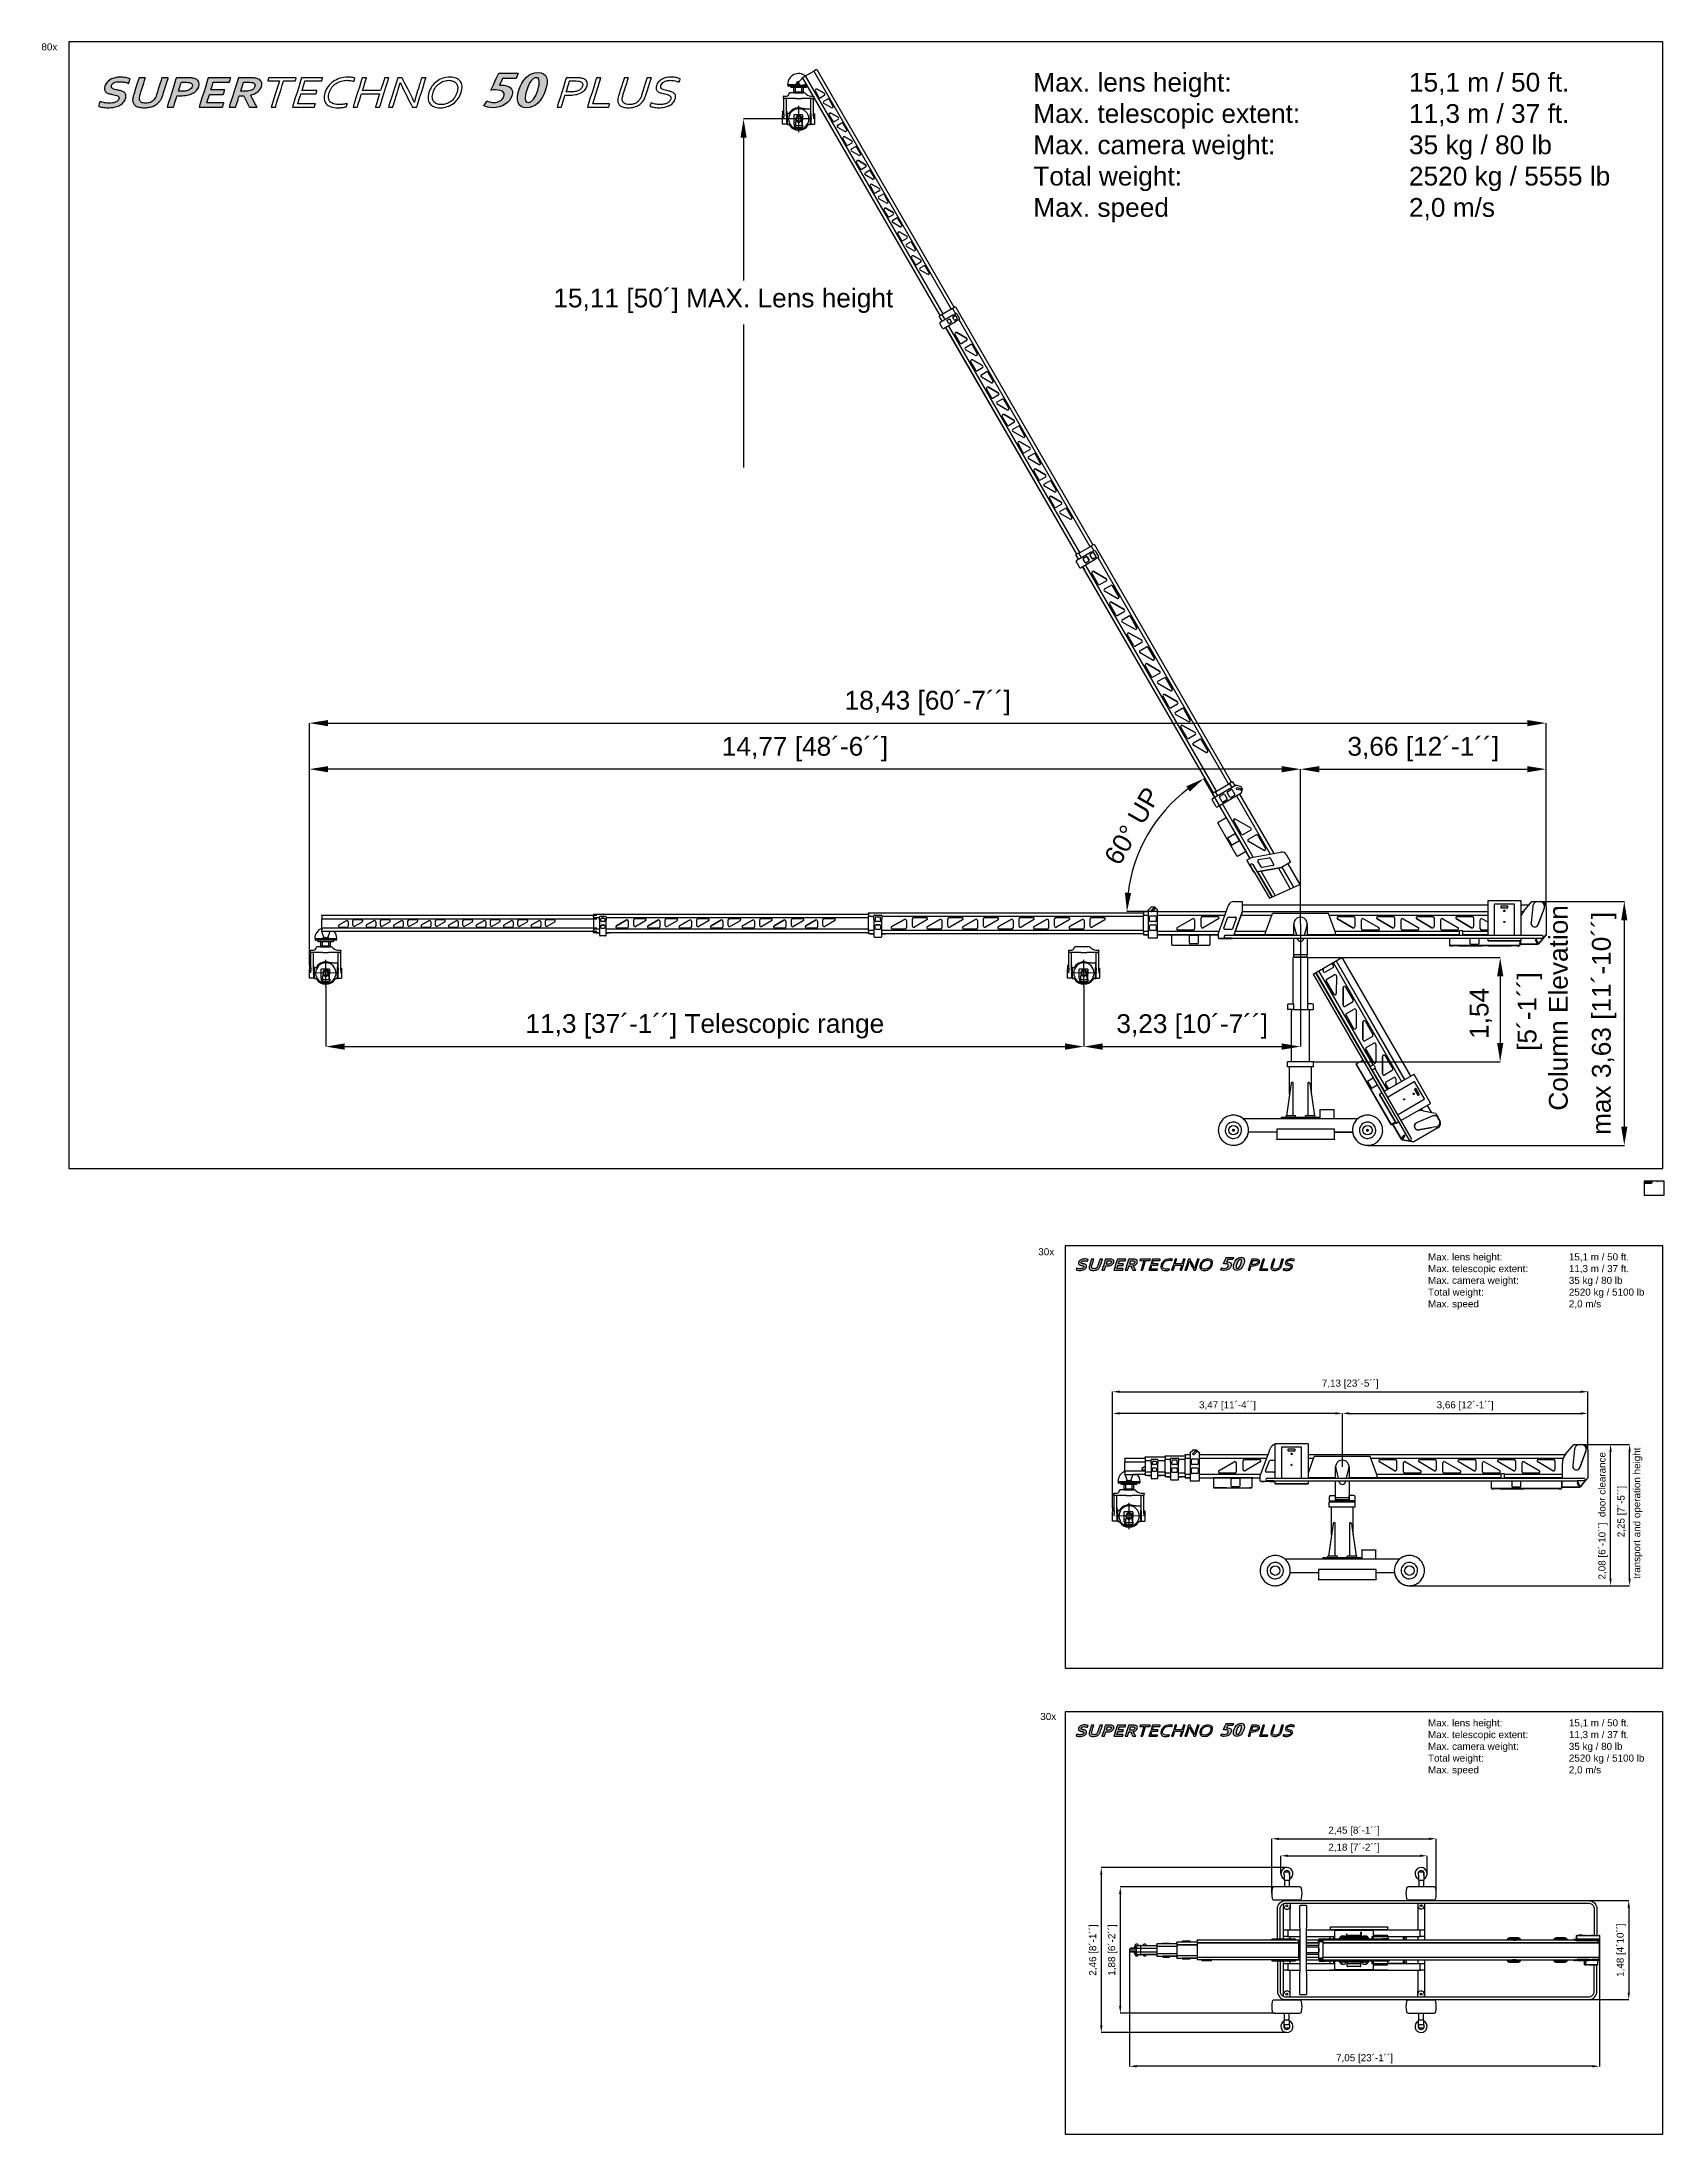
# Model space of a CAD drawing. Header units: inches. Extents: x 19 to 24202, y 17 to 31220.
import ezdxf

# ---------------------------------------------------------------- set-up
doc = ezdxf.new("R2010")
doc.units = ezdxf.units.IN
doc.header["$MEASUREMENT"] = 0
doc.layers.add('AM_5', color=3, linetype='Continuous', lineweight=25)
doc.layers.add('Layer 1', color=7, linetype='Continuous')
doc.styles.add('Aktuální-ISO', font='arial.ttf')
doc.styles.add('Razítko-měřítko', font='isocpeur.ttf')
doc.styles.get("Standard").update_dxf_attribs({"font": 'arial.ttf'})
doc.dimstyles.new('AM_ISO$0', dxfattribs={"dimtxt": 3.5, "dimasz": 3.5, "dimexe": 1, "dimexo": 1, "dimgap": 1.5, "dimtad": 1, "dimdsep": 46, "dimtxsty": 'Standard', "dimcen": 0, "dimclrd": 256, "dimclre": 256, "dimclrt": 2, "dimadec": 0, "dimazin": 2, "dimtp": 0.1, "dimtm": 0.1, "dimtfac": 0.71, "dimtdec": 3, "dimtmove": 0, "dimatfit": 3, "dimfxl": 1, "dimlwd": -1, "dimlwe": -1, "dimarcsym": 1})
doc.dimstyles.new('AM_ISO$2', dxfattribs={"dimtxt": 3.5, "dimasz": 3.5, "dimexe": 1, "dimexo": 1, "dimgap": 1.5, "dimtad": 1, "dimdsep": 46, "dimtxsty": 'Standard', "dimcen": 0, "dimclrd": 256, "dimclre": 256, "dimclrt": 2, "dimadec": 0, "dimazin": 2, "dimtp": 0.1, "dimtm": 0.1, "dimtfac": 0.71, "dimtdec": 3, "dimtmove": 0, "dimatfit": 3, "dimfxl": 1, "dimlwd": -1, "dimlwe": -1, "dimarcsym": 1})

msp = doc.modelspace()

# ---------------------------------------------------------------- texts
at = {"layer": 'AM_5', "color": 2, "style": 'Razítko-měřítko'}
for s, insert, char_height, attachment_point in [('{\\fArial|b0|i0|c238|p34;80x}', (12.958, 31197.519), 105, 1), ('{\\fArial|b0|i0|c238|p34;Max. lens height:^I^I^I15,1 m / 50 ft.\\PMax. telescopic extent:^I^I11,3 m / 37 ft.\\PMax. camera weight:^I^I35 kg / 80 lb\\PTotal weight:^I^I^I^I2520 kg / 5555 lb\\PMax. speed^I^I^I^I2,0 m/s}', (14798.152, 30757.536), 280, 1), ('{\\fArial|b0|i0|c238|p34;15,11 [50´] MAX. Lens height}', (10176.985, 27357.844), 280, 5), ('{\\fArial|b0|i0|c238|p34;Max. lens height:^I^I^I15,1 m / 50 ft.\\PMax. telescopic extent:^I^I11,3 m / 37 ft.\\PMax. camera weight:^I^I35 kg / 80 lb\\PTotal weight:^I^I^I^I2520 kg / 5100 lb\\PMax. speed^I^I^I^I2,0 m/s}', (24085.536, 14221.005), 3.5, 1), ('{\\fArial|b0|i0|c238|p34;30x}', (14873.024, 13228.632), 105, 1), ('{\\fArial|b0|i0|c238|p34;Max. lens height:^I^I^I15,1 m / 50 ft.\\PMax. telescopic extent:^I^I11,3 m / 37 ft.\\PMax. camera weight:^I^I35 kg / 80 lb\\PTotal weight:^I^I^I^I2520 kg / 5100 lb\\PMax. speed^I^I^I^I2,0 m/s}', (20682.034, 13152.015), 105, 1), ('{\\fArial|b0|i0|c238|p34;30x}', (14902.515, 6298.585), 105, 1), ('{\\fArial|b0|i0|c238|p34;Max. lens height:^I^I^I15,1 m / 50 ft.\\PMax. telescopic extent:^I^I11,3 m / 37 ft.\\PMax. camera weight:^I^I35 kg / 80 lb\\PTotal weight:^I^I^I^I2520 kg / 5100 lb\\PMax. speed^I^I^I^I2,0 m/s}', (20682.034, 6202.748), 105, 1)]:
    msp.add_mtext(s, dxfattribs=dict(at, insert=insert, char_height=char_height, attachment_point=attachment_point))
at = {"layer": 'AM_5', "color": 2, "attachment_point": 5, "rotation": 90, "style": 'Aktuální-ISO'}
for s, insert, char_height in [('[5´-1´´]\\P Column Elevation', (22393.213, 16758.358), 280), ('transport and operation height', (23809.034, 9276.71), 105)]:
    msp.add_mtext(s, dxfattribs=dict(at, insert=insert, char_height=char_height))

# ---------------------------------------------------------------- blocks, each defined once
blk = doc.blocks.new('*D41')
at = {"layer": 'AM_5', "linetype": 'ByBlock', "transparency": 16777216}
for p, q in [((17572, 19829), (17338, 20233)), ((16650, 18249), (16193, 18249))]:
    blk.add_line(p, q, dxfattribs=at)
blk.add_arc((18484, 18249), 2290, 127.0088, 172.9912, dxfattribs=at)
at = {"layer": 'AM_5', "transparency": 16777216}
for points in [[(17080, 20117), (17131, 20039), (17339, 20233)], [(16257, 18526), (16164, 18531), (16194, 18249)]]:
    blk.add_solid(points, dxfattribs=at)
at = {"layer": 'Defpoints', "color": 0, "transparency": 16777216}
for p in [(16729, 19721), (17572, 19828), (18026, 19043), (16651, 18249), (17675, 18249)]:
    blk.add_point(p, dxfattribs=at)
at = {"layer": 'AM_5', "color": 2, "transparency": 16777216, "insert": (16273, 19526), "char_height": 280, "attachment_point": 5, "rotation": 60, "style": 'Aktuální-ISO'}
blk.add_mtext('60° UP', dxfattribs=at)
blk = doc.blocks.new('*D42')
at = {"layer": 'AM_5', "linetype": 'ByBlock', "transparency": 16777216}
for p, q in [((18781, 18068), (18781, 20374)), ((19061, 20373), (22161, 20373)), ((22441, 18320), (22441, 20374))]:
    blk.add_line(p, q, dxfattribs=at)
at = {"layer": 'AM_5', "transparency": 16777216}
for points in [[(19061, 20419), (19061, 20326), (18781, 20373)], [(22161, 20419), (22161, 20326), (22441, 20373)]]:
    blk.add_solid(points, dxfattribs=at)
at = {"layer": 'Defpoints', "color": 0, "transparency": 16777216}
for p in [(22441, 20373), (22441, 18319), (18781, 18067)]:
    blk.add_point(p, dxfattribs=at)
at = {"layer": 'AM_5', "color": 2, "transparency": 16777216, "insert": (20611, 20672), "char_height": 280, "attachment_point": 5, "style": 'Aktuální-ISO'}
blk.add_mtext('3,66 [12´-1´´]', dxfattribs=at)
blk = doc.blocks.new('*D28')
at = {"layer": 'AM_5', "linetype": 'ByBlock', "transparency": 16777216}
for p, q in [((4007, 17449), (4007, 20374)), ((18501, 20373), (4287, 20373)), ((18781, 18068), (18781, 20374))]:
    blk.add_line(p, q, dxfattribs=at)
at = {"layer": 'AM_5', "transparency": 16777216}
for points in [[(4287, 20419), (4287, 20326), (4007, 20373)], [(18501, 20419), (18501, 20326), (18781, 20373)]]:
    blk.add_solid(points, dxfattribs=at)
at = {"layer": 'Defpoints', "color": 0, "transparency": 16777216}
for p in [(4007, 20373), (18781, 18067), (4007, 17448)]:
    blk.add_point(p, dxfattribs=at)
at = {"layer": 'AM_5', "color": 2, "transparency": 16777216, "insert": (11394, 20672), "char_height": 280, "attachment_point": 5, "style": 'Aktuální-ISO'}
blk.add_mtext('14,77 [48´-6´´]', dxfattribs=at)
blk = doc.blocks.new('*D33')
at = {"layer": 'AM_5', "linetype": 'ByBlock', "transparency": 16777216}
for p, q in [((4007, 17449), (4007, 21061)), ((4287, 21060), (22161, 21060)), ((22441, 18320), (22441, 21061))]:
    blk.add_line(p, q, dxfattribs=at)
at = {"layer": 'AM_5', "transparency": 16777216}
for points in [[(4287, 21106), (4287, 21013), (4007, 21060)], [(22161, 21106), (22161, 21013), (22441, 21060)]]:
    blk.add_solid(points, dxfattribs=at)
at = {"layer": 'Defpoints', "color": 0, "transparency": 16777216}
for p in [(22441, 21060), (22441, 18319), (4007, 17448)]:
    blk.add_point(p, dxfattribs=at)
at = {"layer": 'AM_5', "color": 2, "transparency": 16777216, "insert": (13224, 21359), "char_height": 280, "attachment_point": 5, "style": 'Aktuální-ISO'}
blk.add_mtext('18,43 [60´-7´´]', dxfattribs=at)
blk = doc.blocks.new('*D29')
at = {"layer": 'AM_5', "linetype": 'ByBlock', "transparency": 16777216}
for p, q in [((19405, 9971), (19405, 10766)), ((19510, 10765), (22960, 10765)), ((23065, 10223), (23065, 10766))]:
    blk.add_line(p, q, dxfattribs=at)
at = {"layer": 'AM_5', "transparency": 16777216}
for points in [[(19510, 10783), (19510, 10748), (19405, 10765)], [(22960, 10783), (22960, 10748), (23065, 10765)]]:
    blk.add_solid(points, dxfattribs=at)
at = {"layer": 'Defpoints', "color": 0, "transparency": 16777216}
for p in [(23065, 10765), (23065, 10222), (19405, 9970)]:
    blk.add_point(p, dxfattribs=at)
at = {"layer": 'AM_5', "color": 2, "transparency": 16777216, "insert": (21235, 10878), "char_height": 105, "attachment_point": 5, "style": 'Aktuální-ISO'}
blk.add_mtext('3,66 [12´-1´´]', dxfattribs=at)
blk = doc.blocks.new('*D30')
at = {"layer": 'AM_5', "linetype": 'ByBlock', "transparency": 16777216}
for p, q in [((15981, 9352), (15981, 10766)), ((19300, 10765), (16086, 10765)), ((19405, 9971), (19405, 10766))]:
    blk.add_line(p, q, dxfattribs=at)
at = {"layer": 'AM_5', "transparency": 16777216}
for points in [[(16086, 10783), (16086, 10748), (15981, 10765)], [(19300, 10783), (19300, 10748), (19405, 10765)]]:
    blk.add_solid(points, dxfattribs=at)
at = {"layer": 'Defpoints', "color": 0, "transparency": 16777216}
for p in [(15981, 10765), (19405, 9970), (15981, 9351)]:
    blk.add_point(p, dxfattribs=at)
at = {"layer": 'AM_5', "color": 2, "transparency": 16777216, "insert": (17693, 10878), "char_height": 105, "attachment_point": 5, "style": 'Aktuální-ISO'}
blk.add_mtext('3,47 [11´-4´´]', dxfattribs=at)
blk = doc.blocks.new('*D31')
at = {"layer": 'AM_5', "linetype": 'ByBlock', "transparency": 16777216}
for p, q in [((15981, 9348), (15981, 11090)), ((16086, 11089), (22960, 11089)), ((23065, 10223), (23065, 11090))]:
    blk.add_line(p, q, dxfattribs=at)
at = {"layer": 'AM_5', "transparency": 16777216}
for points in [[(16086, 11106), (16086, 11071), (15981, 11089)], [(22960, 11106), (22960, 11071), (23065, 11089)]]:
    blk.add_solid(points, dxfattribs=at)
at = {"layer": 'Defpoints', "color": 0, "transparency": 16777216}
for p in [(23065, 11089), (23065, 10222), (15981, 9347)]:
    blk.add_point(p, dxfattribs=at)
at = {"layer": 'AM_5', "color": 2, "transparency": 16777216, "insert": (19523, 11201), "char_height": 105, "attachment_point": 5, "style": 'Aktuální-ISO'}
blk.add_mtext('7,13 [23´-5´´]', dxfattribs=at)
blk = doc.blocks.new('*D32')
at = {"layer": 'AM_5', "linetype": 'ByBlock', "transparency": 16777216}
for p, q in [((22986, 10302), (23404, 10302)), ((23403, 8301), (23403, 10197)), ((20406, 8196), (23404, 8196))]:
    blk.add_line(p, q, dxfattribs=at)
at = {"layer": 'AM_5', "transparency": 16777216}
for points in [[(23386, 10197), (23421, 10197), (23403, 10302)], [(23386, 8301), (23421, 8301), (23403, 8196)]]:
    blk.add_solid(points, dxfattribs=at)
at = {"layer": 'Defpoints', "color": 0, "transparency": 16777216}
for p in [(22985, 10302), (23403, 10302), (20405, 8196)]:
    blk.add_point(p, dxfattribs=at)
at = {"layer": 'AM_5', "color": 2, "transparency": 16777216, "insert": (23291, 9239), "char_height": 105, "attachment_point": 5, "rotation": 90, "style": 'Aktuální-ISO'}
blk.add_mtext('2,08 [6´-10´´]  door clearance', dxfattribs=at)
blk = doc.blocks.new('*D24')
at = {"layer": 'AM_5', "linetype": 'ByBlock', "transparency": 16777216}
for p, q in [((22363, 18399), (23609, 18399)), ((23608, 18119), (23608, 15043)), ((19782, 14763), (23609, 14763))]:
    blk.add_line(p, q, dxfattribs=at)
at = {"layer": 'AM_5', "transparency": 16777216}
for points in [[(23561, 18119), (23654, 18119), (23608, 18399)], [(23561, 15043), (23654, 15043), (23608, 14763)]]:
    blk.add_solid(points, dxfattribs=at)
at = {"layer": 'Defpoints', "color": 0, "transparency": 16777216}
for p in [(22362, 18399), (19781, 14763), (23608, 14763)]:
    blk.add_point(p, dxfattribs=at)
at = {"layer": 'AM_5', "color": 2, "transparency": 16777216, "insert": (23308, 16581), "char_height": 280, "attachment_point": 5, "rotation": 90, "style": 'Aktuální-ISO'}
blk.add_mtext('max 3,63 [11´-10´´]', dxfattribs=at)
blk = doc.blocks.new('kamera')
at = {"color": 253}
for p, q in [((26309, 8439), (26307, 8439)), ((26310, 8439), (26309, 8439)), ((26309, 8439), (26309, 8439)), ((26356, 8439), (26310, 8439)), ((26359, 8439), (26356, 8439)), ((26381, 8439), (26359, 8439)), ((26394, 8439), (26381, 8439)), ((26403, 8439), (26394, 8439)), ((26436, 8439), (26403, 8439)), ((26436, 8439), (26437, 8439)), ((26470, 8439), (26437, 8439)), ((26479, 8439), (26470, 8439)), ((26492, 8439), (26479, 8439)), ((26513, 8439), (26492, 8439)), ((26521, 8439), (26513, 8439)), ((26522, 8439), (26521, 8439)), ((26523, 8439), (26522, 8439)), ((26523, 8439), (26523, 8439)), ((26192, 8158), (26192, 8162)), ((26214, 8162), (26192, 8162)), ((26192, 8158), (26192, 8123)), ((26192, 8123), (26192, 8107)), ((26213, 8387), (26211, 8385)), ((26211, 8385), (26211, 8383)), ((26211, 8353), (26211, 8383)), ((26234, 8353), (26211, 8353)), ((26213, 8387), (26255, 8387)), ((26214, 8124), (26214, 8353)), ((26214, 8124), (26214, 8083)), ((26394, 8353), (26234, 8353)), ((26254, 8124), (26254, 8353)), ((26257, 8162), (26254, 8162)), ((26254, 8083), (26254, 8124)), ((26257, 8162), (26257, 8158)), ((26257, 8123), (26257, 8158)), ((26257, 8123), (26257, 8107)), ((26264, 8124), (26264, 7970)), ((26279, 8127), (26267, 8127)), ((26394, 8353), (26403, 8353)), ((26403, 8353), (26436, 8353)), ((26437, 8353), (26436, 8353)), ((26437, 7852), (26436, 8243)), ((26437, 8353), (26470, 8353)), ((26470, 8353), (26479, 8353)), ((26639, 8353), (26479, 8353)), ((26538, 8200), (26508, 8200)), ((26538, 8200), (26607, 8200)), ((26610, 8197), (26610, 8133)), ((26610, 7970), (26610, 8133)), ((26616, 8122), (26616, 7972)), ((26616, 8122), (26619, 8122)), ((26618, 8387), (26660, 8387)), ((26619, 8124), (26619, 8353)), ((26619, 8124), (26619, 8083)), ((26639, 8353), (26662, 8353)), ((26659, 8124), (26659, 8353)), ((26659, 8083), (26659, 8124)), ((26659, 8122), (26670, 8122)), ((26660, 8387), (26662, 8385)), ((26662, 8385), (26662, 8383)), ((26662, 8353), (26662, 8383)), ((26670, 8122), (26670, 7972)), ((26192, 8048), (26192, 8107)), ((26192, 8046), (26192, 8048)), ((26192, 7972), (26192, 8046)), ((26257, 7972), (26192, 7972)), ((26214, 8048), (26214, 8048)), ((26632, 8048), (26241, 8047)), ((26254, 8048), (26254, 8048)), ((26257, 8046), (26257, 8107)), ((26257, 7972), (26257, 8046)), ((26267, 7967), (26279, 7967)), ((26361, 8106), (26361, 7965)), ((26362, 8107), (26366, 8107)), ((26366, 7964), (26362, 7964)), ((26372, 8107), (26366, 8107)), ((26366, 7964), (26372, 7964)), ((26380, 7912), (26367, 7912)), ((26370, 7949), (26370, 7935)), ((26370, 7949), (26500, 7949)), ((26371, 7934), (26370, 7935)), ((26371, 7934), (26387, 7934)), ((26377, 8107), (26372, 8107)), ((26372, 7964), (26377, 7964)), ((26493, 8107), (26377, 8107)), ((26377, 7964), (26385, 7964)), ((26390, 7912), (26380, 7912)), ((26386, 7997), (26386, 8001)), ((26386, 7997), (26386, 7955)), ((26386, 7951), (26386, 7955)), ((26386, 7951), (26386, 7950)), ((26387, 7949), (26388, 7949)), ((26387, 7934), (26387, 7925)), ((26387, 7925), (26388, 7924)), ((26419, 8003), (26388, 8003)), ((26388, 7924), (26393, 7924)), ((26391, 7922), (26390, 7922)), ((26390, 7922), (26390, 7912)), ((26390, 7912), (26391, 7912)), ((26391, 7922), (26482, 7922)), ((26391, 7912), (26482, 7912)), ((26486, 8003), (26454, 8003)), ((26486, 7924), (26481, 7924)), ((26482, 7923), (26483, 7923)), ((26482, 7912), (26483, 7912)), ((26483, 7912), (26483, 7922)), ((26493, 7912), (26483, 7912)), ((26486, 7949), (26487, 7949)), ((26487, 7925), (26486, 7924)), ((26487, 7935), (26487, 7925)), ((26500, 7934), (26487, 7934)), ((26488, 8001), (26488, 7997)), ((26488, 7955), (26488, 7997)), ((26488, 7955), (26488, 7951)), ((26488, 7950), (26488, 7951)), ((26489, 7964), (26493, 7964)), ((26493, 7912), (26506, 7912)), ((26494, 8106), (26494, 8089)), ((26494, 8106), (26494, 8031)), ((26494, 8106), (26494, 8106)), ((26494, 8031), (26494, 8089)), ((26494, 7965), (26494, 8031)), ((26500, 7949), (26500, 7934)), ((26595, 7967), (26607, 7967)), ((26616, 7972), (26649, 7972)), ((26654, 7972), (26670, 7972))]:
    blk.add_line(p, q, dxfattribs=at)
blk.add_circle((26437, 8047), 35, dxfattribs=at)
for centre, radius, start, end in [((26236, 8447), 63.2, 287.8737, 345.726), ((26307, 8429), 10, 90.3061, 165.3252), ((26522, 8429), 10, 38.8046, 90), ((26629, 8511), 125, 217.5214, 264.9816), ((26267, 8124), 3, 90, 180), ((26279, 8147), 20, 270, 327.6724), ((26437, 8047), 152, 270.1885, 269.8115), ((26437, 8047), 167, 67.6885, 147.6724), ((26508, 8220), 20, 247.6885, 270), ((26607, 8197), 3, 0, 90), ((26267, 7970), 3, 180, 270), ((26279, 7947), 20, 32.3276, 90), ((26437, 8047), 167, 212.3276, 269.8285), ((26362, 8106), 1, 90, 180), ((26362, 7965), 1, 180, 270), ((26385, 7963), 1, 0, 90), ((26388, 8001), 2, 90, 180), ((26387, 7950), 1, 180, 270), ((26437, 8047), 47.5, 292.1324, 247.8676), ((26437, 8047), 152, 269.8115, 270.1885), ((26437, 8047), 167, 269.8285, 270.1715), ((26437, 8047), 167, 270.1715, 327.6724), ((26486, 8001), 2, 0, 90), ((26487, 7950), 1, 270, 0), ((26489, 7963), 1, 90, 180), ((26493, 8106), 1, 0, 90), ((26493, 7965), 1, 270, 0), ((26595, 7947), 20, 90, 147.6724), ((26607, 7970), 3, 270, 0)]:
    blk.add_arc(centre, radius, start, end, dxfattribs=at)
blk.add_open_spline([(26306, 8439), (26306, 8439), (26307, 8439), (26307, 8439)], degree=3, dxfattribs=at)
for points, knots in [([(26214, 8048), (26214, 8049), (26214, 8050), (26214, 8053), (26214, 8054), (26214, 8058), (26214, 8061), (26214, 8070), (26214, 8077), (26214, 8083)], [0.097215, 0.097215, 0.097215, 0.097215, 0.371077, 0.371077, 0.786822, 0.786822, 1.499937, 1.499937, 3.500868, 3.500868, 3.500868, 3.500868]), ([(26254, 8083), (26254, 8077), (26254, 8070), (26254, 8061), (26254, 8058), (26254, 8055), (26254, 8054), (26254, 8052), (26254, 8051), (26254, 8050), (26254, 8049), (26254, 8048)], [0, 0, 0, 0, 2.09324, 2.09324, 2.836735, 2.836735, 3.13237, 3.13237, 3.33448, 3.33448, 3.551551, 3.551551, 3.551551, 3.551551]), ([(26419, 8003), (26419, 8003), (26419, 8003), (26419, 8003), (26419, 8003), (26419, 8003), (26419, 8003), (26420, 8003), (26421, 8003), (26423, 8003), (26425, 8002), (26430, 8002), (26434, 8002), (26441, 8002), (26444, 8002), (26449, 8002), (26450, 8003), (26452, 8003), (26453, 8003), (26454, 8003), (26454, 8003), (26454, 8003), (26454, 8003), (26454, 8003), (26454, 8003), (26454, 8003)], [-7.415109, -7.415109, -7.415109, -7.415109, -7.384028, -7.384028, -7.351449, -7.351449, -7.271837, -7.271837, -6.996388, -6.996388, -6.391073, -6.391073, -5.657282, -5.657282, -4.933058, -4.933058, -4.346833, -4.346833, -4.091013, -4.091013, -3.97253, -3.97253, -3.899901, -3.899901, -3.850288, -3.850288, -3.850288, -3.850288]), ([(26619, 8047), (26619, 8047), (26619, 8047), (26619, 8049), (26619, 8050), (26619, 8052), (26619, 8053), (26619, 8062), (26619, 8069), (26619, 8078), (26619, 8080), (26619, 8083)], [-0.001801, -0.001801, -0.001801, -0.001801, 0, 0, 0.346593, 0.346593, 0.67107, 0.67107, 2.775904, 2.775904, 3.505598, 3.505598, 3.505598, 3.505598]), ([(26649, 7972), (26649, 7972), (26649, 7972), (26650, 7972), (26650, 7972), (26650, 7972), (26650, 7972), (26651, 7972), (26651, 7972), (26652, 7972), (26652, 7972), (26653, 7972), (26653, 7972), (26653, 7972), (26653, 7972), (26653, 7972), (26654, 7972), (26654, 7972)], [0.3114615, 0.3114615, 0.3114615, 0.3114615, 0.3893268, 0.3893268, 0.4671922, 0.4671922, 0.5450576, 0.5450576, 0.6229229, 0.6229229, 0.7007883, 0.7007883, 0.7786537, 0.7786537, 0.856519, 0.856519, 0.9343844, 0.9343844, 0.9343844, 0.9343844]), ([(26659, 8083), (26659, 8080), (26659, 8078), (26659, 8069), (26659, 8062), (26659, 8053), (26659, 8052), (26659, 8050), (26659, 8049), (26659, 8047), (26659, 8047), (26659, 8047)], [0, 0, 0, 0, 0.765388, 0.765388, 2.984152, 2.984152, 3.323036, 3.323036, 3.676875, 3.676875, 3.678759, 3.678759, 3.678759, 3.678759])]:
    blk.add_open_spline(points, degree=3, knots=knots, dxfattribs=at)
blk = doc.blocks.new('*D36')
at = {"layer": 'AM_5', "linetype": 'ByBlock', "transparency": 16777216}
for p, q in [((4252, 17136), (4252, 16235)), ((15552, 17136), (15552, 16235)), ((4532, 16236), (15272, 16236))]:
    blk.add_line(p, q, dxfattribs=at)
at = {"layer": 'AM_5', "transparency": 16777216}
for points in [[(4532, 16283), (4532, 16189), (4252, 16236)], [(15272, 16283), (15272, 16189), (15552, 16236)]]:
    blk.add_solid(points, dxfattribs=at)
at = {"layer": 'Defpoints', "color": 0, "transparency": 16777216}
for p in [(4252, 17137), (15552, 17137), (15552, 16236)]:
    blk.add_point(p, dxfattribs=at)
at = {"layer": 'AM_5', "color": 2, "transparency": 16777216, "insert": (9902, 16538), "char_height": 280, "attachment_point": 5, "style": 'Aktuální-ISO'}
blk.add_mtext('11,3 [37´-1´´] Telescopic range', dxfattribs=at)
blk = doc.blocks.new('*D37')
at = {"layer": 'AM_5', "linetype": 'ByBlock', "transparency": 16777216}
for p, q in [((18781, 18066), (18781, 16235)), ((15552, 17136), (15552, 16235)), ((15832, 16236), (18501, 16236))]:
    blk.add_line(p, q, dxfattribs=at)
at = {"layer": 'AM_5', "transparency": 16777216}
for points in [[(15832, 16283), (15832, 16189), (15552, 16236)], [(18501, 16283), (18501, 16189), (18781, 16236)]]:
    blk.add_solid(points, dxfattribs=at)
at = {"layer": 'Defpoints', "color": 0, "transparency": 16777216}
for p in [(18781, 18067), (15552, 17137), (18781, 16236)]:
    blk.add_point(p, dxfattribs=at)
at = {"layer": 'AM_5', "color": 2, "transparency": 16777216, "insert": (17167, 16536), "char_height": 280, "attachment_point": 5, "style": 'Aktuální-ISO'}
blk.add_mtext('3,23 [10´-7´´]', dxfattribs=at)
blk = doc.blocks.new('*D38')
at = {"layer": 'AM_5', "linetype": 'ByBlock', "transparency": 16777216}
for p, q in [((18890, 17562), (21759, 17562)), ((21758, 17282), (21758, 16290)), ((18974, 16010), (21759, 16010))]:
    blk.add_line(p, q, dxfattribs=at)
at = {"layer": 'AM_5', "transparency": 16777216}
for points in [[(21712, 17282), (21805, 17282), (21758, 17562)], [(21712, 16290), (21805, 16290), (21758, 16010)]]:
    blk.add_solid(points, dxfattribs=at)
at = {"layer": 'Defpoints', "color": 0, "transparency": 16777216}
for p in [(18889, 17562), (18973, 16010), (21758, 16010)]:
    blk.add_point(p, dxfattribs=at)
at = {"layer": 'AM_5', "color": 2, "transparency": 16777216, "insert": (21470, 16731), "char_height": 280, "attachment_point": 5, "rotation": 90, "style": 'Aktuální-ISO'}
blk.add_mtext('1,54', dxfattribs=at)
blk = doc.blocks.new('*D39')
at = {"layer": 'AM_5', "linetype": 'ByBlock', "transparency": 16777216}
for p, q in [((18489, 3903), (18489, 4169)), ((18594, 4168), (20564, 4168)), ((20669, 3903), (20669, 4169))]:
    blk.add_line(p, q, dxfattribs=at)
at = {"layer": 'AM_5', "transparency": 16777216}
for points in [[(18594, 4186), (18594, 4151), (18489, 4168)], [(20564, 4186), (20564, 4151), (20669, 4168)]]:
    blk.add_solid(points, dxfattribs=at)
at = {"layer": 'Defpoints', "color": 0, "transparency": 16777216}
for p in [(20669, 4168), (18489, 3902), (20669, 3902)]:
    blk.add_point(p, dxfattribs=at)
at = {"layer": 'AM_5', "color": 2, "transparency": 16777216, "insert": (19579, 4281), "char_height": 105, "attachment_point": 5, "style": 'Aktuální-ISO'}
blk.add_mtext('2,18 [7´-2´´]', dxfattribs=at)
blk = doc.blocks.new('*D25')
at = {"layer": 'AM_5', "linetype": 'ByBlock', "transparency": 16777216}
for p, q in [((18354, 3608), (18354, 4423)), ((18459, 4422), (20699, 4422)), ((20804, 3608), (20804, 4423))]:
    blk.add_line(p, q, dxfattribs=at)
at = {"layer": 'AM_5', "transparency": 16777216}
for points in [[(18459, 4439), (18459, 4404), (18354, 4422)], [(20699, 4439), (20699, 4404), (20804, 4422)]]:
    blk.add_solid(points, dxfattribs=at)
at = {"layer": 'Defpoints', "color": 0, "transparency": 16777216}
for p in [(20804, 4422), (18354, 3607), (20804, 3607)]:
    blk.add_point(p, dxfattribs=at)
at = {"layer": 'AM_5', "color": 2, "transparency": 16777216, "insert": (19579, 4534), "char_height": 105, "attachment_point": 5, "style": 'Aktuální-ISO'}
blk.add_mtext('2,45 [8´-1´´]', dxfattribs=at)
blk = doc.blocks.new('*D26')
at = {"layer": 'AM_5', "linetype": 'ByBlock', "transparency": 16777216}
for p, q in [((18395, 3704), (16094, 3704)), ((16095, 3599), (16095, 1926)), ((18395, 1821), (16094, 1821))]:
    blk.add_line(p, q, dxfattribs=at)
at = {"layer": 'AM_5', "transparency": 16777216}
for points in [[(16077, 3599), (16112, 3599), (16095, 3704)], [(16077, 1926), (16112, 1926), (16095, 1821)]]:
    blk.add_solid(points, dxfattribs=at)
at = {"layer": 'Defpoints', "color": 0, "transparency": 16777216}
for p in [(18396, 3704), (16095, 1821), (18396, 1821)]:
    blk.add_point(p, dxfattribs=at)
at = {"layer": 'AM_5', "color": 2, "transparency": 16777216, "insert": (15982, 2763), "char_height": 105, "attachment_point": 5, "rotation": 90, "style": 'Aktuální-ISO'}
blk.add_mtext('1,88 [6´-2´´]', dxfattribs=at)
blk = doc.blocks.new('*D40')
at = {"layer": 'AM_5', "linetype": 'ByBlock', "transparency": 16777216}
for p, q in [((18578, 3992), (15811, 3992)), ((15812, 3887), (15812, 1638)), ((18578, 1533), (15811, 1533))]:
    blk.add_line(p, q, dxfattribs=at)
at = {"layer": 'AM_5', "transparency": 16777216}
for points in [[(15794, 3887), (15829, 3887), (15812, 3992)], [(15794, 1638), (15829, 1638), (15812, 1533)]]:
    blk.add_solid(points, dxfattribs=at)
at = {"layer": 'Defpoints', "color": 0, "transparency": 16777216}
for p in [(18579, 3992), (15812, 1533), (18579, 1533)]:
    blk.add_point(p, dxfattribs=at)
at = {"layer": 'AM_5', "color": 2, "transparency": 16777216, "insert": (15699, 2763), "char_height": 105, "attachment_point": 5, "rotation": 90, "style": 'Aktuální-ISO'}
blk.add_mtext('2,46 [8´-1´´]', dxfattribs=at)
blk = doc.blocks.new('*D27')
at = {"layer": 'AM_5', "linetype": 'ByBlock', "transparency": 16777216}
for p, q in [((16234, 2749), (16234, 1028)), ((23239, 2603), (23239, 1028)), ((23134, 1029), (16339, 1029))]:
    blk.add_line(p, q, dxfattribs=at)
at = {"layer": 'AM_5', "transparency": 16777216}
for points in [[(16339, 1047), (16339, 1012), (16234, 1029)], [(23134, 1047), (23134, 1012), (23239, 1029)]]:
    blk.add_solid(points, dxfattribs=at)
at = {"layer": 'Defpoints', "color": 0, "transparency": 16777216}
for p in [(16234, 2750), (23239, 2604), (16234, 1029)]:
    blk.add_point(p, dxfattribs=at)
at = {"layer": 'AM_5', "color": 2, "transparency": 16777216, "insert": (19736, 1141), "char_height": 105, "attachment_point": 5, "style": 'Aktuální-ISO'}
blk.add_mtext('7,05 [23´-1´´]', dxfattribs=at)
blk = doc.blocks.new('*D35')
at = {"layer": 'AM_5', "linetype": 'ByBlock', "transparency": 16777216}
for p, q in [((23080, 3500), (23675, 3500)), ((23674, 3395), (23674, 2129)), ((23080, 2024), (23675, 2024))]:
    blk.add_line(p, q, dxfattribs=at)
at = {"layer": 'AM_5', "transparency": 16777216}
for points in [[(23657, 3395), (23692, 3395), (23674, 3500)], [(23657, 2129), (23692, 2129), (23674, 2024)]]:
    blk.add_solid(points, dxfattribs=at)
at = {"layer": 'Defpoints', "color": 0, "transparency": 16777216}
for p in [(23079, 3500), (23079, 2024), (23674, 2024)]:
    blk.add_point(p, dxfattribs=at)
at = {"layer": 'AM_5', "color": 2, "transparency": 16777216, "insert": (23562, 2762), "char_height": 105, "attachment_point": 5, "rotation": 90, "style": 'Aktuální-ISO'}
blk.add_mtext('1,48 [4´10´´]', dxfattribs=at)
blk = doc.blocks.new('*D23')
at = {"linetype": 'ByBlock', "transparency": 16777216}
for p, q in [((23910, 14215), (23910, 14198)), ((23914, 14199), (24015, 14199)), ((24019, 14215), (24019, 14198))]:
    blk.add_line(p, q, dxfattribs=at)
at = {"transparency": 16777216}
for points in [[(23914, 14200), (23914, 14199), (23910, 14199)], [(24015, 14200), (24015, 14199), (24019, 14199)]]:
    blk.add_solid(points, dxfattribs=at)
at = {"layer": 'Defpoints', "color": 0, "transparency": 16777216}
for p in [(23910, 14216), (24019, 14216), (24019, 14199)]:
    blk.add_point(p, dxfattribs=at)
at = {"color": 2, "transparency": 16777216, "insert": (23965, 14203), "char_height": 3.5, "attachment_point": 5}
blk.add_mtext('108.37', dxfattribs=at)
blk = doc.blocks.new('*D34')
at = {"layer": 'AM_5', "linetype": 'ByBlock', "transparency": 16777216}
for p, q in [((22986, 10302), (23688, 10302)), ((23687, 8301), (23687, 10197)), ((20406, 8196), (23688, 8196))]:
    blk.add_line(p, q, dxfattribs=at)
at = {"layer": 'AM_5', "transparency": 16777216}
for points in [[(23670, 10197), (23705, 10197), (23687, 10302)], [(23670, 8301), (23705, 8301), (23687, 8196)]]:
    blk.add_solid(points, dxfattribs=at)
at = {"layer": 'Defpoints', "color": 0, "transparency": 16777216}
for p in [(22985, 10302), (23687, 10302), (20405, 8196)]:
    blk.add_point(p, dxfattribs=at)
at = {"layer": 'AM_5', "color": 2, "transparency": 16777216, "insert": (23575, 9302), "char_height": 105, "attachment_point": 5, "rotation": 90, "style": 'Aktuální-ISO'}
blk.add_mtext('2,25 [7´-5´´] ', dxfattribs=at)

# ---------------------------------------------------------------- dimensions: what is measured, and where the dimension line sits
dim = msp.add_linear_dim(base=(24018.694, 14199.3), p1=(23910.326, 14215.568), p2=(24018.694, 14215.568), dimstyle='AM_ISO$0')
dim.commit()
dim.dimension.update_dxf_attribs({"geometry": '*D23', "text_midpoint": (23964.51, 14202.588)})
at = {"layer": 'AM_5', "color": 2}
for base, p1, p2, text, override, picture, middle in [((22441.365, 21059.606), (4007.09, 17448.018), (22441.365, 18319.073), '18,43 [60´-7´´]', {"dimtxt": 280, "dimasz": 280, "dimgap": 120, "dimtxsty": 'Aktuální-ISO', "dimadec": 2}, '*D33', (13224.228, 21359.047)), ((22441.365, 20372.616), (18781.365, 18066.991), (22441.365, 18319.073), '3,66 [12´-1´´]', {"dimtxt": 280, "dimasz": 280, "dimgap": 120, "dimtxsty": 'Aktuální-ISO', "dimadec": 2}, '*D42', (20611.365, 20672.057)), ((18781.365, 16236.158), (15552.034, 17137.264), (18781.365, 18066.991), '3,23 [10´-7´´]', {"dimtxt": 280, "dimasz": 280, "dimgap": 120, "dimtxsty": 'Aktuální-ISO', "dimadec": 2}, '*D37', (17166.7, 16535.599)), ((15552.034, 16236.158), (4251.934, 17137.336), (15552.034, 17137.264), '11,3 [37´-1´´] Telescopic range', {"dimtxt": 280, "dimasz": 280, "dimgap": 120, "dimpost": '', "dimtxsty": 'Aktuální-ISO', "dimadec": 2}, '*D36', (9901.984, 16537.891))]:
    dim = msp.add_linear_dim(base=base, p1=p1, p2=p2, text=text, dimstyle='AM_ISO$0', override=override, dxfattribs=at)
    dim.commit()
    dim.dimension.update_dxf_attribs({"geometry": picture, "text_midpoint": middle})
for base, p1, p2, angle, text, picture, middle in [((4007.09, 20372.616), (18781.365, 18066.991), (4007.09, 17448.018), 180, '14,77 [48´-6´´]', '*D28', (11394.228, 20672.057)), ((23607.574, 14763.341), (22361.785, 18399.072), (19781.365, 14763.341), 90, 'max 3,63 [11´-10´´]', '*D24', (23308.134, 16581.207))]:
    dim = msp.add_linear_dim(base=base, p1=p1, p2=p2, angle=angle, text=text, dimstyle='AM_ISO$0', override={"dimtxt": 280, "dimasz": 280, "dimgap": 120, "dimtxsty": 'Aktuální-ISO', "dimadec": 2}, dxfattribs=at)
    dim.commit()
    dim.dimension.update_dxf_attribs({"geometry": picture, "text_midpoint": middle})
dim = msp.add_angular_dim_2l(base=(16729.446, 19721.312), line1=((18025.672, 19042.89), (17572.172, 19828.375)), line2=((16651.365, 18249.089), (17674.681, 18249.089)), text='<> UP', dimstyle='AM_ISO$2', override={"dimtxt": 280, "dimasz": 280, "dimgap": 120, "dimtxsty": 'Aktuální-ISO', "dimadec": 2}, dxfattribs=at)
dim.commit()
dim.dimension.update_dxf_attribs({"geometry": '*D41', "text_midpoint": (16272.722, 19525.756)})
dim = msp.add_linear_dim(base=(21758.335, 16010.491), p1=(18889.365, 17561.991), p2=(18972.865, 16010.491), angle=90, text='1,54', dimstyle='AM_ISO$0', override={"dimtxt": 280, "dimasz": 280, "dimgap": 120, "dimtxsty": 'Aktuální-ISO', "dimadec": 2}, dxfattribs=at)
dim.commit()
dim.dimension.update_dxf_attribs({"geometry": '*D38', "text_midpoint": (21758.335, 16730.742), "dimtype": 160})
at = {"layer": 'AM_5'}
for base, p1, p2, text, override, picture, middle in [((23064.514, 11088.606), (15980.923, 9346.554), (23064.514, 10221.61), '7,13 [23´-5´´]', {"dimtxt": 105, "dimasz": 105, "dimgap": 45, "dimpost": '', "dimtxsty": 'Aktuální-ISO', "dimadec": 2}, '*D31', (19522.718, 11200.896)), ((23064.514, 10765.422), (19404.514, 9969.528), (23064.514, 10221.61), '3,66 [12´-1´´]', {"dimtxt": 105, "dimasz": 105, "dimgap": 45, "dimtxsty": 'Aktuální-ISO', "dimadec": 2}, '*D29', (21234.514, 10877.712)), ((20803.857, 4421.805), (18353.866, 3606.593), (20803.857, 3606.59), '2,45 [8´-1´´]', {"dimtxt": 105, "dimasz": 105, "dimgap": 45, "dimtxsty": 'Aktuální-ISO', "dimadec": 2}, '*D25', (19578.861, 4534.096)), ((20668.857, 4168.342), (18488.866, 3902.093), (20668.857, 3902.089), '2,18 [7´-2´´]', {"dimtxt": 105, "dimasz": 105, "dimgap": 45, "dimtxsty": 'Aktuální-ISO', "dimadec": 2}, '*D39', (19578.862, 4280.632)), ((16233.973, 1029.199), (23238.865, 2604.194), (16233.973, 2750.299), '7,05 [23´-1´´]', {"dimtxt": 105, "dimasz": 105, "dimgap": 45, "dimtxsty": 'Aktuální-ISO', "dimadec": 2}, '*D27', (19736.419, 1141.489))]:
    dim = msp.add_linear_dim(base=base, p1=p1, p2=p2, text=text, dimstyle='AM_ISO$0', override=override, dxfattribs=at)
    dim.commit()
    dim.dimension.update_dxf_attribs({"geometry": picture, "text_midpoint": middle})
for base, p1, p2, angle, text, override, picture, middle in [((15980.923, 10765.422), (19404.514, 9969.528), (15980.923, 9350.554), 180, '3,47 [11´-4´´]', {"dimtxt": 105, "dimasz": 105, "dimgap": 45, "dimtxsty": 'Aktuální-ISO', "dimadec": 2}, '*D30', (17692.718, 10877.712)), ((15811.56, 1533.093), (18578.866, 3992.093), (18578.883, 1533.093), 90, '2,46 [8´-1´´]', {"dimtxt": 105, "dimasz": 105, "dimgap": 45, "dimtxsty": 'Aktuální-ISO', "dimadec": 2}, '*D40', (15699.269, 2762.593)), ((16094.615, 1821.034), (18396.29, 3704.153), (18396.29, 1821.034), 90, '1,88 [6´-2´´]', {"dimtxt": 105, "dimasz": 105, "dimgap": 45, "dimtxsty": 'Aktuální-ISO', "dimadec": 2}, '*D26', (15982.324, 2762.593)), ((23674.451, 2024.016), (23078.865, 3500.016), (23078.865, 2024.016), 90, '1,48 [4´10´´]', {"dimtxt": 105, "dimasz": 105, "dimgap": 45, "dimpost": '', "dimtxsty": 'Aktuální-ISO', "dimadec": 2}, '*D35', (23562.161, 2762.016))]:
    dim = msp.add_linear_dim(base=base, p1=p1, p2=p2, angle=angle, text=text, dimstyle='AM_ISO$0', override=override, dxfattribs=at)
    dim.commit()
    dim.dimension.update_dxf_attribs({"geometry": picture, "text_midpoint": middle})
for base, text, picture, middle in [((23403.356, 10301.61), '2,08 [6´-10´´]  door clearance', '*D32', (23403.356, 9238.814)), ((23687.408, 10301.61), '2,25 [7´-5´´] ', '*D34', (23687.408, 9302.157))]:
    dim = msp.add_linear_dim(base=base, p1=(20404.514, 8195.878), p2=(22984.514, 10301.61), angle=90, text=text, dimstyle='AM_ISO$0', override={"dimtxt": 105, "dimasz": 105, "dimgap": 45, "dimtxsty": 'Aktuální-ISO', "dimadec": 2}, dxfattribs=at)
    dim.commit()
    dim.dimension.update_dxf_attribs({"geometry": picture, "text_midpoint": middle, "dimtype": 160})

# ---------------------------------------------------------------- hatches: boundary and pattern name
h = msp.add_hatch(color=256)
h.dxf.hatch_style = 1
edge = h.paths.add_edge_path()
edge.add_spline(control_points=[(1266.531, 30374.446), (1266.531, 30374.447), (1266.531, 30374.447), (1266.531, 30374.447), (1266.531, 30374.447), (1273.79, 30397.472), (1275.278, 30416.473), (1270.972, 30431.314)], knot_values=[0.634146585, 0.634146585, 0.634146585, 0.634146585, 0.634146819, 0.634146829, 0.634146829, 0.634146829, 0.658536829, 0.658536829, 0.658536829, 0.658536829], degree=3, periodic=0)
edge.add_spline(control_points=[(1270.972, 30431.314), (1270.972, 30431.314), (1270.972, 30431.314), (1270.972, 30431.314), (1270.972, 30431.314), (1266.656, 30446.134), (1258.128, 30458.052), (1245.742, 30467.371)], knot_values=[0.609756341, 0.609756341, 0.609756341, 0.609756341, 0.609756575, 0.609756585, 0.609756585, 0.609756585, 0.634146585, 0.634146585, 0.634146585, 0.634146585], degree=3, periodic=0)
edge.add_spline(control_points=[(1245.742, 30467.371), (1245.742, 30467.371), (1245.742, 30467.371), (1245.742, 30467.371), (1245.742, 30467.371), (1233.189, 30476.596), (1217.756, 30483.792), (1199.41, 30488.847)], knot_values=[0.585366098, 0.585366098, 0.585366098, 0.585366098, 0.585366331, 0.585366341, 0.585366341, 0.585366341, 0.609756341, 0.609756341, 0.609756341, 0.609756341], degree=3, periodic=0)
edge.add_spline(control_points=[(1199.41, 30488.847), (1199.41, 30488.847), (1199.41, 30488.847), (1199.41, 30488.847), (1199.41, 30488.847), (1181.22, 30494.016), (1161.814, 30498.613), (1141.129, 30502.554)], knot_values=[0.560975854, 0.560975854, 0.560975854, 0.560975854, 0.560976088, 0.560976098, 0.560976098, 0.560976098, 0.585366098, 0.585366098, 0.585366098, 0.585366098], degree=3, periodic=0)
edge.add_spline(control_points=[(1141.129, 30502.554), (1141.129, 30502.554), (1141.128, 30502.554), (1141.128, 30502.554), (1141.128, 30502.554), (1128.035, 30505.029), (1115.784, 30507.609), (1104.375, 30510.417)], knot_values=[0.53658561, 0.53658561, 0.53658561, 0.53658561, 0.536585844, 0.536585854, 0.536585854, 0.536585854, 0.560975854, 0.560975854, 0.560975854, 0.560975854], degree=3, periodic=0)
edge.add_spline(control_points=[(1104.375, 30510.417), (1104.375, 30510.417), (1104.375, 30510.417), (1104.375, 30510.417), (1104.375, 30510.417), (1092.883, 30513.349), (1083.117, 30517.166), (1075.099, 30521.888)], knot_values=[0.512195366, 0.512195366, 0.512195366, 0.512195366, 0.5121956, 0.51219561, 0.51219561, 0.51219561, 0.53658561, 0.53658561, 0.53658561, 0.53658561], degree=3, periodic=0)
edge.add_spline(control_points=[(1075.099, 30521.888), (1075.099, 30521.888), (1075.099, 30521.888), (1075.099, 30521.888), (1075.099, 30521.888), (1067.07, 30526.609), (1061.558, 30532.558), (1058.271, 30539.755)], knot_values=[0.487805122, 0.487805122, 0.487805122, 0.487805122, 0.487805356, 0.487805366, 0.487805366, 0.487805366, 0.512195366, 0.512195366, 0.512195366, 0.512195366], degree=3, periodic=0)
edge.add_spline(control_points=[(1058.271, 30539.755), (1058.271, 30539.755), (1058.271, 30539.755), (1058.271, 30539.755), (1058.271, 30539.755), (1055.027, 30547.056), (1055.151, 30556.27), (1058.687, 30567.512)], knot_values=[0.463414878, 0.463414878, 0.463414878, 0.463414878, 0.463415112, 0.463415122, 0.463415122, 0.463415122, 0.487805122, 0.487805122, 0.487805122, 0.487805122], degree=3, periodic=0)
edge.add_spline(control_points=[(1058.687, 30567.512), (1058.687, 30567.512), (1058.687, 30567.512), (1058.687, 30567.513), (1058.687, 30567.513), (1064.771, 30586.836), (1077.792, 30601.333), (1097.739, 30610.995)], knot_values=[0.439024634, 0.439024634, 0.439024634, 0.439024634, 0.439024868, 0.439024878, 0.439024878, 0.439024878, 0.463414878, 0.463414878, 0.463414878, 0.463414878], degree=3, periodic=0)
edge.add_spline(control_points=[(1097.739, 30610.995), (1097.739, 30610.995), (1097.739, 30610.995), (1097.739, 30610.995), (1097.739, 30610.995), (1117.686, 30620.667), (1143.249, 30625.493), (1174.418, 30625.493)], knot_values=[0.41463439, 0.41463439, 0.41463439, 0.41463439, 0.414634624, 0.414634634, 0.414634634, 0.414634634, 0.439024634, 0.439024634, 0.439024634, 0.439024634], degree=3, periodic=0)
edge.add_spline(control_points=[(1174.418, 30625.493), (1174.418, 30625.493), (1174.418, 30625.493), (1174.419, 30625.493), (1174.419, 30625.493), (1196.082, 30625.493), (1218.691, 30623.475), (1241.966, 30619.43)], knot_values=[0.390244146, 0.390244146, 0.390244146, 0.390244146, 0.39024438, 0.39024439, 0.39024439, 0.39024439, 0.41463439, 0.41463439, 0.41463439, 0.41463439], degree=3, periodic=0)
edge.add_spline(control_points=[(1241.966, 30619.43), (1241.966, 30619.429), (1241.966, 30619.429), (1241.967, 30619.429), (1241.967, 30619.429), (1265.397, 30615.394), (1289.109, 30608.874), (1313.081, 30599.878)], knot_values=[0.365853902, 0.365853902, 0.365853902, 0.365853902, 0.365854136, 0.365854146, 0.365854146, 0.365854146, 0.390244146, 0.390244146, 0.390244146, 0.390244146], degree=3, periodic=0)
edge.add_spline(control_points=[(1313.081, 30599.878), (1313.081, 30599.878), (1313.081, 30599.877), (1313.082, 30599.877), (1313.082, 30599.877), (1313.082, 30599.877), (1334.848, 30668.994), (1334.849, 30668.996)], knot_values=[0.341463659, 0.341463659, 0.341463659, 0.341463659, 0.341463892, 0.341463902, 0.341463902, 0.341463902, 0.365853902, 0.365853902, 0.365853902, 0.365853902], degree=3, periodic=0)
edge.add_spline(control_points=[(1334.849, 30668.996), (1334.849, 30668.996), (1334.849, 30668.996), (1334.849, 30668.996), (1334.849, 30668.996), (1316.899, 30676.182), (1294.872, 30682.141), (1268.456, 30686.748)], knot_values=[0.317073415, 0.317073415, 0.317073415, 0.317073415, 0.317073649, 0.317073659, 0.317073659, 0.317073659, 0.341463659, 0.341463659, 0.341463659, 0.341463659], degree=3, periodic=0)
edge.add_spline(control_points=[(1268.456, 30686.748), (1268.456, 30686.749), (1268.456, 30686.749), (1268.455, 30686.749), (1268.455, 30686.749), (1242.029, 30691.356), (1215.01, 30693.602), (1187.409, 30693.602)], knot_values=[0.292683171, 0.292683171, 0.292683171, 0.292683171, 0.292683405, 0.292683415, 0.292683415, 0.292683415, 0.317073415, 0.317073415, 0.317073415, 0.317073415], degree=3, periodic=0)
edge.add_spline(control_points=[(1187.409, 30693.602), (1187.409, 30693.602), (1187.408, 30693.602), (1187.408, 30693.602), (1187.408, 30693.602), (1159.807, 30693.602), (1134.088, 30690.794), (1110.272, 30685.178)], knot_values=[0.268292927, 0.268292927, 0.268292927, 0.268292927, 0.268293161, 0.268293171, 0.268293171, 0.268293171, 0.292683171, 0.292683171, 0.292683171, 0.292683171], degree=3, periodic=0)
edge.add_spline(control_points=[(1110.272, 30685.178), (1110.272, 30685.178), (1110.272, 30685.178), (1110.271, 30685.178), (1110.271, 30685.178), (1086.3, 30679.552), (1064.501, 30671.128), (1044.461, 30659.896)], knot_values=[0.243902683, 0.243902683, 0.243902683, 0.243902683, 0.243902917, 0.243902927, 0.243902927, 0.243902927, 0.268292927, 0.268292927, 0.268292927, 0.268292927], degree=3, periodic=0)
edge.add_spline(control_points=[(1044.461, 30659.896), (1044.461, 30659.896), (1044.46, 30659.896), (1044.46, 30659.896), (1044.46, 30659.896), (1024.513, 30648.539), (1006.937, 30634.27), (992.013, 30617.069)], knot_values=[0.219512439, 0.219512439, 0.219512439, 0.219512439, 0.219512673, 0.219512683, 0.219512683, 0.219512683, 0.243902683, 0.243902683, 0.243902683, 0.243902683], degree=3, periodic=0)
edge.add_spline(control_points=[(992.013, 30617.069), (992.013, 30617.069), (992.013, 30617.069), (992.013, 30617.069), (992.013, 30617.069), (976.923, 30599.763), (965.795, 30579.535), (958.473, 30556.271)], knot_values=[0.195122195, 0.195122195, 0.195122195, 0.195122195, 0.195122429, 0.195122439, 0.195122439, 0.195122439, 0.219512439, 0.219512439, 0.219512439, 0.219512439], degree=3, periodic=0)
edge.add_spline(control_points=[(958.473, 30556.271), (958.473, 30556.271), (958.473, 30556.27), (958.473, 30556.27), (958.473, 30556.27), (951.827, 30535.148), (950.403, 30517.614), (954.302, 30503.574)], knot_values=[0.170731951, 0.170731951, 0.170731951, 0.170731951, 0.170732185, 0.170732195, 0.170732195, 0.170732195, 0.195122195, 0.195122195, 0.195122195, 0.195122195], degree=3, periodic=0)
edge.add_spline(control_points=[(954.302, 30503.574), (954.302, 30503.574), (954.302, 30503.574), (954.303, 30503.573), (954.303, 30503.573), (958.067, 30489.513), (965.514, 30477.948), (976.517, 30468.838)], knot_values=[0.146341707, 0.146341707, 0.146341707, 0.146341707, 0.146341941, 0.146341951, 0.146341951, 0.146341951, 0.170731951, 0.170731951, 0.170731951, 0.170731951], degree=3, periodic=0)
edge.add_spline(control_points=[(976.517, 30468.838), (976.517, 30468.838), (976.517, 30468.837), (976.517, 30468.837), (976.517, 30468.837), (987.51, 30459.737), (1001.362, 30452.551), (1017.96, 30447.372)], knot_values=[0.121951463, 0.121951463, 0.121951463, 0.121951463, 0.121951697, 0.121951707, 0.121951707, 0.121951707, 0.146341707, 0.146341707, 0.146341707, 0.146341707], degree=3, periodic=0)
edge.add_spline(control_points=[(1017.96, 30447.372), (1017.961, 30447.372), (1017.961, 30447.372), (1017.961, 30447.372), (1017.961, 30447.372), (1034.57, 30442.213), (1052.457, 30437.825), (1071.333, 30434.008)], knot_values=[0.09756122, 0.09756122, 0.09756122, 0.09756122, 0.097561453, 0.097561463, 0.097561463, 0.097561463, 0.121951463, 0.121951463, 0.121951463, 0.121951463], degree=3, periodic=0)
edge.add_spline(control_points=[(1071.333, 30434.008), (1071.333, 30434.008), (1071.334, 30434.008), (1071.334, 30434.008), (1071.334, 30434.008), (1085.582, 30431.418), (1099.247, 30428.714), (1112.143, 30426.031)], knot_values=[0.073170976, 0.073170976, 0.073170976, 0.073170976, 0.07317121, 0.07317122, 0.07317122, 0.07317122, 0.09756122, 0.09756122, 0.09756122, 0.09756122], degree=3, periodic=0)
edge.add_spline(control_points=[(1112.143, 30426.031), (1112.143, 30426.031), (1112.143, 30426.031), (1112.143, 30426.031), (1112.143, 30426.031), (1124.987, 30423.213), (1136.313, 30419.729), (1145.985, 30415.236)], knot_values=[0.048780732, 0.048780732, 0.048780732, 0.048780732, 0.048780966, 0.048780976, 0.048780976, 0.048780976, 0.073170976, 0.073170976, 0.073170976, 0.073170976], degree=3, periodic=0)
edge.add_spline(control_points=[(1145.985, 30415.236), (1145.985, 30415.236), (1145.985, 30415.236), (1145.985, 30415.236), (1145.985, 30415.236), (1155.709, 30410.857), (1162.646, 30405.231), (1166.93, 30398.274)], knot_values=[0.024390488, 0.024390488, 0.024390488, 0.024390488, 0.024390722, 0.024390732, 0.024390732, 0.024390732, 0.048780732, 0.048780732, 0.048780732, 0.048780732], degree=3, periodic=0)
edge.add_spline(control_points=[(1166.93, 30398.274), (1166.93, 30398.274), (1166.93, 30398.273), (1166.931, 30398.273), (1166.931, 30398.273), (1171.247, 30391.409), (1171.548, 30382.309), (1168.043, 30371.192)], knot_values=[0, 0, 0, 0, 0.000000234, 0.000000244, 0.000000244, 0.000000244, 0.024390488, 0.024390488, 0.024390488, 0.024390488], degree=3, periodic=0)
edge.add_spline(control_points=[(1168.043, 30371.192), (1164.008, 30358.369), (1157.207, 30347.698), (1147.493, 30339.045), (1147.493, 30339.045), (1137.738, 30330.278), (1126.329, 30323.425), (1113.246, 30318.37)], knot_values=[0.926829512, 0.926829512, 0.926829512, 0.926829512, 0.97560999, 0.97561, 0.97561, 0.97561, 1, 1, 1, 1], degree=3, periodic=0)
edge.add_spline(control_points=[(1113.246, 30318.37), (1113.246, 30318.37), (1113.246, 30318.37), (1113.246, 30318.37), (1113.246, 30318.37), (1100.163, 30313.305), (1086.092, 30309.707), (1071.053, 30307.689)], knot_values=[0.902439268, 0.902439268, 0.902439268, 0.902439268, 0.902439502, 0.902439512, 0.902439512, 0.902439512, 0.926829512, 0.926829512, 0.926829512, 0.926829512], degree=3, periodic=0)
edge.add_spline(control_points=[(1071.053, 30307.689), (1071.053, 30307.689), (1071.053, 30307.689), (1071.053, 30307.689), (1071.053, 30307.689), (1055.983, 30305.547), (1040.883, 30304.549), (1025.959, 30304.549)], knot_values=[0.878049024, 0.878049024, 0.878049024, 0.878049024, 0.878049258, 0.878049268, 0.878049268, 0.878049268, 0.902439268, 0.902439268, 0.902439268, 0.902439268], degree=3, periodic=0)
edge.add_spline(control_points=[(1025.959, 30304.549), (1025.959, 30304.549), (1025.959, 30304.549), (1025.959, 30304.549), (1025.959, 30304.549), (1000.208, 30304.549), (975.779, 30306.67), (952.951, 30310.944)], knot_values=[0.85365878, 0.85365878, 0.85365878, 0.85365878, 0.853659014, 0.853659024, 0.853659024, 0.853659024, 0.878049024, 0.878049024, 0.878049024, 0.878049024], degree=3, periodic=0)
edge.add_spline(control_points=[(952.951, 30310.944), (952.951, 30310.945), (952.951, 30310.945), (952.951, 30310.945), (952.951, 30310.945), (929.998, 30315.219), (907.326, 30322.072), (884.675, 30331.516)], knot_values=[0.829268537, 0.829268537, 0.829268537, 0.829268537, 0.82926877, 0.82926878, 0.82926878, 0.82926878, 0.85365878, 0.85365878, 0.85365878, 0.85365878], degree=3, periodic=0)
edge.add_spline(control_points=[(884.675, 30331.516), (884.675, 30331.516), (884.675, 30331.516), (884.675, 30331.516), (884.675, 30331.516), (884.675, 30331.516), (863.23, 30263.408), (863.23, 30263.406)], knot_values=[0.804878293, 0.804878293, 0.804878293, 0.804878293, 0.804878527, 0.804878537, 0.804878537, 0.804878537, 0.829268537, 0.829268537, 0.829268537, 0.829268537], degree=3, periodic=0)
edge.add_spline(control_points=[(863.23, 30263.406), (863.23, 30263.406), (863.23, 30263.406), (863.23, 30263.406), (863.23, 30263.406), (878.642, 30254.868), (899.141, 30248.233), (924.859, 30243.511)], knot_values=[0.780488049, 0.780488049, 0.780488049, 0.780488049, 0.780488283, 0.780488293, 0.780488293, 0.780488293, 0.804878293, 0.804878293, 0.804878293, 0.804878293], degree=3, periodic=0)
edge.add_spline(control_points=[(924.859, 30243.511), (924.86, 30243.511), (924.86, 30243.511), (924.86, 30243.511), (924.86, 30243.511), (950.579, 30238.789), (977.577, 30236.439), (1005.709, 30236.439)], knot_values=[0.756097805, 0.756097805, 0.756097805, 0.756097805, 0.756098039, 0.756098049, 0.756098049, 0.756098049, 0.780488049, 0.780488049, 0.780488049, 0.780488049], degree=3, periodic=0)
edge.add_spline(control_points=[(1005.709, 30236.439), (1005.709, 30236.439), (1005.709, 30236.439), (1005.71, 30236.439), (1005.71, 30236.439), (1037.929, 30236.439), (1068.359, 30239.133), (1097.302, 30244.644)], knot_values=[0.731707561, 0.731707561, 0.731707561, 0.731707561, 0.731707795, 0.731707805, 0.731707805, 0.731707805, 0.756097805, 0.756097805, 0.756097805, 0.756097805], degree=3, periodic=0)
edge.add_spline(control_points=[(1097.302, 30244.644), (1097.302, 30244.644), (1097.302, 30244.645), (1097.303, 30244.645), (1097.303, 30244.645), (1126.11, 30250.146), (1151.736, 30258.57), (1174.168, 30269.812)], knot_values=[0.707317317, 0.707317317, 0.707317317, 0.707317317, 0.707317551, 0.707317561, 0.707317561, 0.707317561, 0.731707561, 0.731707561, 0.731707561, 0.731707561], degree=3, periodic=0)
edge.add_spline(control_points=[(1174.168, 30269.812), (1174.168, 30269.812), (1174.169, 30269.812), (1174.169, 30269.813), (1174.169, 30269.813), (1196.758, 30281.169), (1215.945, 30295.552), (1231.691, 30312.858)], knot_values=[0.682927073, 0.682927073, 0.682927073, 0.682927073, 0.682927307, 0.682927317, 0.682927317, 0.682927317, 0.707317317, 0.707317317, 0.707317317, 0.707317317], degree=3, periodic=0)
edge.add_spline(control_points=[(1231.691, 30312.858), (1231.691, 30312.858), (1231.691, 30312.858), (1231.691, 30312.858), (1231.691, 30312.858), (1247.447, 30330.164), (1259.074, 30350.735), (1266.531, 30374.446)], knot_values=[0.658536829, 0.658536829, 0.658536829, 0.658536829, 0.658537063, 0.658537073, 0.658537073, 0.658537073, 0.682927073, 0.682927073, 0.682927073, 0.682927073], degree=3, periodic=0)
edge = h.paths.add_edge_path()
edge.add_spline(control_points=[(1736.06, 30293.524), (1736.06, 30293.524), (1736.06, 30293.524), (1736.06, 30293.525), (1736.06, 30293.525), (1751.639, 30305.672), (1765.367, 30319.493), (1777.171, 30334.771)], knot_values=[0.8000004, 0.8000004, 0.8000004, 0.8000004, 0.80000079, 0.8000008, 0.8000008, 0.8000008, 0.8400004, 0.8400004, 0.8400004, 0.8400004], degree=3, periodic=0)
edge.add_spline(control_points=[(1777.171, 30334.771), (1777.171, 30334.771), (1777.171, 30334.771), (1777.171, 30334.771), (1777.171, 30334.771), (1786.75, 30347.136), (1795.122, 30360.729), (1802.162, 30375.57)], knot_values=[0.7600004, 0.7600004, 0.7600004, 0.7600004, 0.76000079, 0.7600008, 0.7600008, 0.7600008, 0.8000004, 0.8000004, 0.8000004, 0.8000004], degree=3, periodic=0)
edge.add_spline(control_points=[(1802.162, 30375.57), (1802.162, 30375.57), (1802.162, 30375.57), (1802.163, 30375.57), (1802.163, 30375.57), (1809.39, 30390.515), (1815.818, 30407.144), (1821.621, 30425.573)], knot_values=[0.7200004, 0.7200004, 0.7200004, 0.7200004, 0.72000079, 0.7200008, 0.7200008, 0.7200008, 0.7600004, 0.7600004, 0.7600004, 0.7600004], degree=3, periodic=0)
edge.add_spline(control_points=[(1821.621, 30425.573), (1821.621, 30425.573), (1821.621, 30425.573), (1821.621, 30425.573), (1821.621, 30425.573), (1821.621, 30425.573), (1903.239, 30684.83), (1903.24, 30684.835)], knot_values=[0.6800004, 0.6800004, 0.6800004, 0.6800004, 0.68000079, 0.6800008, 0.6800008, 0.6800008, 0.7200004, 0.7200004, 0.7200004, 0.7200004], degree=3, periodic=0)
edge.add_spline(control_points=[(1903.24, 30684.835), (1903.24, 30684.835), (1903.24, 30684.835), (1903.24, 30684.835), (1903.24, 30684.835), (1903.24, 30684.835), (1808.155, 30684.835), (1808.153, 30684.835)], knot_values=[0.6400004, 0.6400004, 0.6400004, 0.6400004, 0.64000079, 0.6400008, 0.6400008, 0.6400008, 0.6800004, 0.6800004, 0.6800004, 0.6800004], degree=3, periodic=0)
edge.add_spline(control_points=[(1808.153, 30684.835), (1808.153, 30684.835), (1808.153, 30684.835), (1808.153, 30684.835), (1808.153, 30684.835), (1808.153, 30684.835), (1728.823, 30432.879), (1728.822, 30432.874)], knot_values=[0.6000004, 0.6000004, 0.6000004, 0.6000004, 0.60000079, 0.6000008, 0.6000008, 0.6000008, 0.6400004, 0.6400004, 0.6400004, 0.6400004], degree=3, periodic=0)
edge.add_spline(control_points=[(1728.822, 30432.874), (1728.822, 30432.874), (1728.822, 30432.874), (1728.822, 30432.874), (1728.822, 30432.874), (1719.025, 30401.747), (1706.992, 30377.37), (1692.755, 30359.836)], knot_values=[0.5600004, 0.5600004, 0.5600004, 0.5600004, 0.56000079, 0.5600008, 0.5600008, 0.5600008, 0.6000004, 0.6000004, 0.6000004, 0.6000004], degree=3, periodic=0)
edge.add_spline(control_points=[(1692.755, 30359.836), (1692.755, 30359.835), (1692.755, 30359.835), (1692.755, 30359.835), (1692.755, 30359.835), (1676.697, 30340.273), (1657.998, 30326.233), (1636.522, 30317.57)], knot_values=[0.5200004, 0.5200004, 0.5200004, 0.5200004, 0.52000079, 0.5200008, 0.5200008, 0.5200008, 0.5600004, 0.5600004, 0.5600004, 0.5600004], degree=3, periodic=0)
edge.add_spline(control_points=[(1636.522, 30317.57), (1636.522, 30317.57), (1636.522, 30317.569), (1636.522, 30317.569), (1636.522, 30317.569), (1615.046, 30308.927), (1591.48, 30304.549), (1565.99, 30304.549)], knot_values=[0.4800004, 0.4800004, 0.4800004, 0.4800004, 0.48000079, 0.4800008, 0.4800008, 0.4800008, 0.5200004, 0.5200004, 0.5200004, 0.5200004], degree=3, periodic=0)
edge.add_spline(control_points=[(1565.99, 30304.549), (1565.989, 30304.549), (1565.989, 30304.549), (1565.989, 30304.549), (1565.989, 30304.549), (1540.499, 30304.549), (1519.689, 30308.927), (1503.662, 30317.569)], knot_values=[0.4400004, 0.4400004, 0.4400004, 0.4400004, 0.44000079, 0.4400008, 0.4400008, 0.4400008, 0.4800004, 0.4800004, 0.4800004, 0.4800004], degree=3, periodic=0)
edge.add_spline(control_points=[(1503.662, 30317.569), (1503.662, 30317.569), (1503.662, 30317.569), (1503.662, 30317.569), (1503.662, 30317.569), (1487.625, 30326.233), (1477.787, 30340.272), (1474.043, 30359.834)], knot_values=[0.4000004, 0.4000004, 0.4000004, 0.4000004, 0.40000079, 0.4000008, 0.4000008, 0.4000008, 0.4400004, 0.4400004, 0.4400004, 0.4400004], degree=3, periodic=0)
edge.add_spline(control_points=[(1474.043, 30359.834), (1474.043, 30359.835), (1474.043, 30359.835), (1474.043, 30359.835), (1474.043, 30359.835), (1470.85, 30377.369), (1474.167, 30401.747), (1483.964, 30432.873)], knot_values=[0.3600004, 0.3600004, 0.3600004, 0.3600004, 0.36000079, 0.3600008, 0.3600008, 0.3600008, 0.4000004, 0.4000004, 0.4000004, 0.4000004], degree=3, periodic=0)
edge.add_spline(control_points=[(1483.964, 30432.873), (1483.964, 30432.874), (1483.964, 30432.874), (1483.964, 30432.874), (1483.964, 30432.874), (1483.964, 30432.874), (1563.294, 30684.83), (1563.295, 30684.835)], knot_values=[0.3200004, 0.3200004, 0.3200004, 0.3200004, 0.32000079, 0.3200008, 0.3200008, 0.3200008, 0.3600004, 0.3600004, 0.3600004, 0.3600004], degree=3, periodic=0)
edge.add_spline(control_points=[(1563.295, 30684.835), (1563.295, 30684.835), (1563.295, 30684.835), (1563.295, 30684.835), (1563.295, 30684.835), (1563.295, 30684.835), (1468.2, 30684.835), (1468.198, 30684.835)], knot_values=[0.2800004, 0.2800004, 0.2800004, 0.2800004, 0.28000079, 0.2800008, 0.2800008, 0.2800008, 0.3200004, 0.3200004, 0.3200004, 0.3200004], degree=3, periodic=0)
edge.add_spline(control_points=[(1468.198, 30684.835), (1468.198, 30684.835), (1468.198, 30684.835), (1468.198, 30684.835), (1468.198, 30684.835), (1468.198, 30684.835), (1386.57, 30425.579), (1386.568, 30425.573)], knot_values=[0.2400004, 0.2400004, 0.2400004, 0.2400004, 0.24000079, 0.2400008, 0.2400008, 0.2400008, 0.2800004, 0.2800004, 0.2800004, 0.2800004], degree=3, periodic=0)
edge.add_spline(control_points=[(1386.568, 30425.573), (1386.568, 30425.573), (1386.568, 30425.573), (1386.568, 30425.573), (1386.568, 30425.573), (1380.765, 30407.145), (1376.73, 30390.515), (1374.525, 30375.571)], knot_values=[0.2000004, 0.2000004, 0.2000004, 0.2000004, 0.20000079, 0.2000008, 0.2000008, 0.2000008, 0.2400004, 0.2400004, 0.2400004, 0.2400004], degree=3, periodic=0)
edge.add_spline(control_points=[(1374.525, 30375.571), (1374.525, 30375.571), (1374.525, 30375.57), (1374.525, 30375.57), (1374.525, 30375.57), (1372.237, 30360.73), (1372.05, 30347.137), (1373.838, 30334.771)], knot_values=[0.1600004, 0.1600004, 0.1600004, 0.1600004, 0.16000079, 0.1600008, 0.1600008, 0.1600008, 0.2000004, 0.2000004, 0.2000004, 0.2000004], degree=3, periodic=0)
edge.add_spline(control_points=[(1373.838, 30334.771), (1373.838, 30334.771), (1373.839, 30334.771), (1373.839, 30334.771), (1373.839, 30334.771), (1376.033, 30319.494), (1380.921, 30305.672), (1388.71, 30293.525)], knot_values=[0.1200004, 0.1200004, 0.1200004, 0.1200004, 0.12000079, 0.1200008, 0.1200008, 0.1200008, 0.1600004, 0.1600004, 0.1600004, 0.1600004], degree=3, periodic=0)
edge.add_spline(control_points=[(1388.71, 30293.525), (1388.71, 30293.525), (1388.71, 30293.525), (1388.711, 30293.525), (1388.711, 30293.525), (1396.51, 30281.388), (1407.389, 30271.05), (1421.252, 30262.626)], knot_values=[0.0800004, 0.0800004, 0.0800004, 0.0800004, 0.08000079, 0.0800008, 0.0800008, 0.0800008, 0.1200004, 0.1200004, 0.1200004, 0.1200004], degree=3, periodic=0)
edge.add_spline(control_points=[(1421.252, 30262.626), (1421.252, 30262.626), (1421.252, 30262.626), (1421.252, 30262.626), (1421.252, 30262.626), (1435.105, 30254.192), (1452.067, 30247.671), (1472.316, 30243.189)], knot_values=[0.0400004, 0.0400004, 0.0400004, 0.0400004, 0.04000079, 0.0400008, 0.0400008, 0.0400008, 0.0800004, 0.0800004, 0.0800004, 0.0800004], degree=3, periodic=0)
edge.add_spline(control_points=[(1472.316, 30243.189), (1472.316, 30243.189), (1472.316, 30243.189), (1472.316, 30243.189), (1472.316, 30243.189), (1492.555, 30238.685), (1516.287, 30236.439), (1543.359, 30236.439)], knot_values=[0, 0, 0, 0, 0.00000039, 0.0000004, 0.0000004, 0.0000004, 0.0400004, 0.0400004, 0.0400004, 0.0400004], degree=3, periodic=0)
edge.add_spline(control_points=[(1543.359, 30236.439), (1570.44, 30236.439), (1595.702, 30238.685), (1619.039, 30243.189), (1619.039, 30243.189), (1642.377, 30247.671), (1663.852, 30254.192), (1683.415, 30262.626)], knot_values=[0.8800004, 0.8800004, 0.8800004, 0.8800004, 0.96000039, 0.9600004, 0.9600004, 0.9600004, 1, 1, 1, 1], degree=3, periodic=0)
edge.add_spline(control_points=[(1683.415, 30262.626), (1683.415, 30262.626), (1683.415, 30262.626), (1683.415, 30262.626), (1683.415, 30262.626), (1702.967, 30271.05), (1720.616, 30281.388), (1736.06, 30293.524)], knot_values=[0.8400004, 0.8400004, 0.8400004, 0.8400004, 0.84000079, 0.8400008, 0.8400008, 0.8400008, 0.8800004, 0.8800004, 0.8800004, 0.8800004], degree=3, periodic=0)
edge = h.paths.add_edge_path()
edge.add_spline(control_points=[(2083.119, 30415.132), (2120.236, 30415.132), (2154.109, 30418.273), (2184.789, 30424.669), (2184.789, 30424.669), (2215.427, 30430.971), (2242.602, 30440.071), (2266.158, 30451.989)], knot_values=[0.800000667, 0.800000667, 0.800000667, 0.800000667, 0.93333399, 0.933334, 0.933334, 0.933334, 1, 1, 1, 1], degree=3, periodic=0)
edge.add_spline(control_points=[(2266.158, 30451.989), (2266.158, 30451.989), (2266.158, 30451.989), (2266.159, 30451.989), (2266.159, 30451.989), (2289.683, 30463.793), (2309.391, 30478.166), (2325.084, 30495.253)], knot_values=[0.733334, 0.733334, 0.733334, 0.733334, 0.733334657, 0.733334667, 0.733334667, 0.733334667, 0.800000667, 0.800000667, 0.800000667, 0.800000667], degree=3, periodic=0)
edge.add_spline(control_points=[(2325.084, 30495.253), (2325.085, 30495.253), (2325.085, 30495.253), (2325.085, 30495.253), (2325.085, 30495.253), (2340.726, 30512.216), (2351.896, 30531.331), (2358.583, 30552.567)], knot_values=[0.666667333, 0.666667333, 0.666667333, 0.666667333, 0.66666799, 0.666668, 0.666668, 0.666668, 0.733334, 0.733334, 0.733334, 0.733334], degree=3, periodic=0)
edge.add_spline(control_points=[(2358.583, 30552.567), (2358.583, 30552.567), (2358.583, 30552.568), (2358.583, 30552.568), (2358.583, 30552.568), (2368.411, 30583.809), (2366.966, 30609.434), (2354.153, 30629.548)], knot_values=[0.600000667, 0.600000667, 0.600000667, 0.600000667, 0.600001323, 0.600001333, 0.600001333, 0.600001333, 0.666667333, 0.666667333, 0.666667333, 0.666667333], degree=3, periodic=0)
edge.add_spline(control_points=[(2354.153, 30629.548), (2354.153, 30629.548), (2354.153, 30629.548), (2354.153, 30629.549), (2354.153, 30629.549), (2341.371, 30649.776), (2318.804, 30664.492), (2286.315, 30673.717)], knot_values=[0.533334, 0.533334, 0.533334, 0.533334, 0.533334657, 0.533334667, 0.533334667, 0.533334667, 0.600000667, 0.600000667, 0.600000667, 0.600000667], degree=3, periodic=0)
edge.add_spline(control_points=[(2286.315, 30673.717), (2286.314, 30673.717), (2286.314, 30673.717), (2286.314, 30673.717), (2286.314, 30673.717), (2272.815, 30677.42), (2256.924, 30680.228), (2238.869, 30682.027)], knot_values=[0.466667333, 0.466667333, 0.466667333, 0.466667333, 0.46666799, 0.466668, 0.466668, 0.466668, 0.533334, 0.533334, 0.533334, 0.533334], degree=3, periodic=0)
edge.add_spline(control_points=[(2238.869, 30682.027), (2238.869, 30682.027), (2238.869, 30682.027), (2238.869, 30682.027), (2238.869, 30682.027), (2220.721, 30683.941), (2199.079, 30684.835), (2174.119, 30684.835)], knot_values=[0.400000667, 0.400000667, 0.400000667, 0.400000667, 0.400001323, 0.400001333, 0.400001333, 0.400001333, 0.466667333, 0.466667333, 0.466667333, 0.466667333], degree=3, periodic=0)
edge.add_spline(control_points=[(2174.119, 30684.835), (2174.119, 30684.835), (2174.119, 30684.835), (2174.119, 30684.835), (2174.119, 30684.835), (2174.119, 30684.835), (2024.611, 30684.835), (2024.608, 30684.835)], knot_values=[0.333334, 0.333334, 0.333334, 0.333334, 0.333334657, 0.333334667, 0.333334667, 0.333334667, 0.400000667, 0.400000667, 0.400000667, 0.400000667], degree=3, periodic=0)
edge.add_spline(control_points=[(2024.608, 30684.835), (2024.608, 30684.835), (2024.608, 30684.835), (2024.608, 30684.835), (2024.608, 30684.835), (2024.608, 30684.835), (1885.989, 30244.539), (1885.987, 30244.53)], knot_values=[0.266667333, 0.266667333, 0.266667333, 0.266667333, 0.26666799, 0.266668, 0.266668, 0.266668, 0.333334, 0.333334, 0.333334, 0.333334], degree=3, periodic=0)
edge.add_spline(control_points=[(1885.987, 30244.53), (1885.987, 30244.53), (1885.987, 30244.53), (1885.987, 30244.53), (1885.987, 30244.53), (1885.987, 30244.53), (1981.082, 30244.53), (1981.084, 30244.53)], knot_values=[0.200000667, 0.200000667, 0.200000667, 0.200000667, 0.200001323, 0.200001333, 0.200001333, 0.200001333, 0.266667333, 0.266667333, 0.266667333, 0.266667333], degree=3, periodic=0)
edge.add_spline(control_points=[(1981.084, 30244.53), (1981.084, 30244.53), (1981.084, 30244.53), (1981.084, 30244.53), (1981.084, 30244.53), (1981.084, 30244.53), (2035.319, 30416.803), (2035.32, 30416.806)], knot_values=[0.133334, 0.133334, 0.133334, 0.133334, 0.133334657, 0.133334667, 0.133334667, 0.133334667, 0.200000667, 0.200000667, 0.200000667, 0.200000667], degree=3, periodic=0)
edge.add_spline(control_points=[(2035.32, 30416.806), (2035.32, 30416.806), (2035.32, 30416.806), (2035.32, 30416.806), (2035.32, 30416.806), (2042.371, 30416.13), (2049.89, 30415.693), (2058.137, 30415.454)], knot_values=[0.066667333, 0.066667333, 0.066667333, 0.066667333, 0.06666799, 0.066668, 0.066668, 0.066668, 0.133334, 0.133334, 0.133334, 0.133334], degree=3, periodic=0)
edge.add_spline(control_points=[(2058.137, 30415.454), (2058.138, 30415.454), (2058.138, 30415.454), (2058.138, 30415.454), (2058.138, 30415.454), (2066.25, 30415.236), (2074.674, 30415.132), (2083.119, 30415.132)], knot_values=[0, 0, 0, 0, 0.000000657, 0.000000667, 0.000000667, 0.000000667, 0.066667333, 0.066667333, 0.066667333, 0.066667333], degree=3, periodic=0)
edge = h.paths.add_edge_path(flags=16)
edge.add_spline(control_points=[(2056.651, 30484.573), (2056.651, 30484.573), (2098.478, 30617.409), (2098.479, 30617.412)], knot_values=[0.846155385, 0.846155385, 0.846155385, 0.846155385, 1, 1, 1, 1], degree=3, periodic=0)
edge.add_spline(control_points=[(2098.479, 30617.412), (2098.479, 30617.412), (2098.479, 30617.412), (2098.479, 30617.412), (2098.479, 30617.412), (2098.479, 30617.412), (2151.83, 30617.412), (2151.831, 30617.412)], knot_values=[0.769231538, 0.769231538, 0.769231538, 0.769231538, 0.769233067, 0.769233077, 0.769233077, 0.769233077, 0.846155385, 0.846155385, 0.846155385, 0.846155385], degree=3, periodic=0)
edge.add_spline(control_points=[(2151.831, 30617.412), (2151.831, 30617.412), (2151.831, 30617.412), (2151.831, 30617.412), (2151.831, 30617.412), (2171.113, 30617.412), (2187.181, 30616.85), (2199.993, 30615.613)], knot_values=[0.692308462, 0.692308462, 0.692308462, 0.692308462, 0.692309221, 0.692309231, 0.692309231, 0.692309231, 0.769231538, 0.769231538, 0.769231538, 0.769231538], degree=3, periodic=0)
edge.add_spline(control_points=[(2199.993, 30615.613), (2199.993, 30615.613), (2199.994, 30615.613), (2199.994, 30615.613), (2199.994, 30615.613), (2212.942, 30614.375), (2223.446, 30612.461), (2231.609, 30609.872)], knot_values=[0.615385385, 0.615385385, 0.615385385, 0.615385385, 0.615386144, 0.615386154, 0.615386154, 0.615386154, 0.692308462, 0.692308462, 0.692308462, 0.692308462], degree=3, periodic=0)
edge.add_spline(control_points=[(2231.609, 30609.872), (2231.61, 30609.872), (2231.61, 30609.872), (2231.61, 30609.872), (2231.61, 30609.872), (2247.251, 30604.599), (2256.965, 30597.288), (2260.99, 30587.855)], knot_values=[0.538462308, 0.538462308, 0.538462308, 0.538462308, 0.538463067, 0.538463077, 0.538463077, 0.538463077, 0.615385385, 0.615385385, 0.615385385, 0.615385385], degree=3, periodic=0)
edge.add_spline(control_points=[(2260.99, 30587.855), (2260.99, 30587.855), (2260.99, 30587.855), (2260.99, 30587.855), (2260.99, 30587.855), (2265.025, 30578.412), (2264.921, 30567.17), (2260.855, 30554.253)], knot_values=[0.461539231, 0.461539231, 0.461539231, 0.461539231, 0.46153999, 0.46154, 0.46154, 0.46154, 0.538462308, 0.538462308, 0.538462308, 0.538462308], degree=3, periodic=0)
edge.add_spline(control_points=[(2260.855, 30554.253), (2260.855, 30554.253), (2260.855, 30554.253), (2260.855, 30554.253), (2260.855, 30554.253), (2257.527, 30543.686), (2252.098, 30534.014), (2244.683, 30525.154)], knot_values=[0.384616154, 0.384616154, 0.384616154, 0.384616154, 0.384616913, 0.384616923, 0.384616923, 0.384616923, 0.461539231, 0.461539231, 0.461539231, 0.461539231], degree=3, periodic=0)
edge.add_spline(control_points=[(2244.683, 30525.154), (2244.683, 30525.154), (2244.683, 30525.153), (2244.683, 30525.153), (2244.683, 30525.153), (2237.267, 30516.272), (2227.367, 30508.732), (2214.824, 30502.44)], knot_values=[0.307693077, 0.307693077, 0.307693077, 0.307693077, 0.307693836, 0.307693846, 0.307693846, 0.307693846, 0.384616154, 0.384616154, 0.384616154, 0.384616154], degree=3, periodic=0)
edge.add_spline(control_points=[(2214.824, 30502.44), (2214.824, 30502.44), (2214.824, 30502.44), (2214.824, 30502.44), (2214.824, 30502.44), (2202.271, 30496.148), (2186.88, 30491.312), (2168.493, 30487.828)], knot_values=[0.23077, 0.23077, 0.23077, 0.23077, 0.230770759, 0.230770769, 0.230770769, 0.230770769, 0.307693077, 0.307693077, 0.307693077, 0.307693077], degree=3, periodic=0)
edge.add_spline(control_points=[(2168.493, 30487.828), (2168.492, 30487.828), (2168.492, 30487.828), (2168.492, 30487.828), (2168.492, 30487.828), (2150.219, 30484.354), (2128.255, 30482.555), (2102.775, 30482.555)], knot_values=[0.153846923, 0.153846923, 0.153846923, 0.153846923, 0.153847682, 0.153847692, 0.153847692, 0.153847692, 0.23077, 0.23077, 0.23077, 0.23077], degree=3, periodic=0)
edge.add_spline(control_points=[(2102.775, 30482.555), (2102.775, 30482.555), (2102.775, 30482.555), (2102.775, 30482.555), (2102.775, 30482.555), (2093.789, 30482.555), (2085.105, 30482.669), (2076.754, 30482.992)], knot_values=[0.076923846, 0.076923846, 0.076923846, 0.076923846, 0.076924605, 0.076924615, 0.076924615, 0.076924615, 0.153846923, 0.153846923, 0.153846923, 0.153846923], degree=3, periodic=0)
edge.add_spline(control_points=[(2076.754, 30482.992), (2076.754, 30482.992), (2076.754, 30482.992), (2076.754, 30482.992), (2076.754, 30482.992), (2068.548, 30483.335), (2061.861, 30483.897), (2056.651, 30484.573)], knot_values=[0, 0, 0, 0, 0.000000759, 0.000000769, 0.000000769, 0.000000769, 0.076923846, 0.076923846, 0.076923846, 0.076923846], degree=3, periodic=0)
edge = h.paths.add_edge_path()
edge.add_spline(control_points=[(2605.599, 30311.953), (2541.943, 30311.953), (2478.287, 30311.953), (2478.287, 30311.953), (2478.287, 30311.953), (2517.349, 30436.023), (2517.35, 30436.025)], knot_values=[0.846155385, 0.846155385, 0.846155385, 0.846155385, 0.884616923, 0.884616923, 0.884616923, 1.038461538, 1.038461538, 1.038461538, 1.038461538], degree=3, periodic=0)
edge.add_spline(control_points=[(2517.35, 30436.025), (2517.35, 30436.025), (2517.35, 30436.025), (2517.35, 30436.025), (2517.35, 30436.025), (2517.35, 30436.025), (2724.025, 30436.025), (2724.029, 30436.025)], knot_values=[0.769231538, 0.769231538, 0.769231538, 0.769231538, 0.769233067, 0.769233077, 0.769233077, 0.769233077, 0.846155385, 0.846155385, 0.846155385, 0.846155385], degree=3, periodic=0)
edge.add_spline(control_points=[(2724.029, 30436.025), (2724.029, 30436.025), (2724.029, 30436.025), (2724.029, 30436.025), (2724.029, 30436.025), (2724.029, 30436.025), (2745.255, 30503.447), (2745.255, 30503.449)], knot_values=[0.692308462, 0.692308462, 0.692308462, 0.692308462, 0.692309221, 0.692309231, 0.692309231, 0.692309231, 0.769231538, 0.769231538, 0.769231538, 0.769231538], degree=3, periodic=0)
edge.add_spline(control_points=[(2745.255, 30503.449), (2745.255, 30503.449), (2745.255, 30503.449), (2745.255, 30503.449), (2745.255, 30503.449), (2745.255, 30503.449), (2538.58, 30503.449), (2538.576, 30503.449)], knot_values=[0.615385385, 0.615385385, 0.615385385, 0.615385385, 0.615386144, 0.615386154, 0.615386154, 0.615386154, 0.692308462, 0.692308462, 0.692308462, 0.692308462], degree=3, periodic=0)
edge.add_spline(control_points=[(2538.576, 30503.449), (2538.576, 30503.449), (2538.576, 30503.449), (2538.576, 30503.449), (2538.576, 30503.449), (2538.576, 30503.449), (2574.455, 30617.41), (2574.456, 30617.412)], knot_values=[0.538462308, 0.538462308, 0.538462308, 0.538462308, 0.538463067, 0.538463077, 0.538463077, 0.538463077, 0.615385385, 0.615385385, 0.615385385, 0.615385385], degree=3, periodic=0)
edge.add_spline(control_points=[(2574.456, 30617.412), (2574.456, 30617.412), (2574.456, 30617.412), (2574.456, 30617.412), (2574.456, 30617.412), (2574.456, 30617.412), (2815.076, 30617.412), (2815.081, 30617.412)], knot_values=[0.461539231, 0.461539231, 0.461539231, 0.461539231, 0.46153999, 0.46154, 0.46154, 0.46154, 0.538462308, 0.538462308, 0.538462308, 0.538462308], degree=3, periodic=0)
edge.add_spline(control_points=[(2815.081, 30617.412), (2815.081, 30617.412), (2815.081, 30617.412), (2815.081, 30617.412), (2815.081, 30617.412), (2815.081, 30617.412), (2836.307, 30684.834), (2836.307, 30684.835)], knot_values=[0.384616154, 0.384616154, 0.384616154, 0.384616154, 0.384616913, 0.384616923, 0.384616923, 0.384616923, 0.461539231, 0.461539231, 0.461539231, 0.461539231], degree=3, periodic=0)
edge.add_spline(control_points=[(2836.307, 30684.835), (2836.307, 30684.835), (2836.307, 30684.835), (2836.307, 30684.835), (2836.307, 30684.835), (2836.307, 30684.835), (2500.592, 30684.835), (2500.585, 30684.835)], knot_values=[0.307693077, 0.307693077, 0.307693077, 0.307693077, 0.307693836, 0.307693846, 0.307693846, 0.307693846, 0.384616154, 0.384616154, 0.384616154, 0.384616154], degree=3, periodic=0)
edge.add_spline(control_points=[(2500.585, 30684.835), (2500.585, 30684.835), (2500.585, 30684.835), (2500.585, 30684.835), (2500.585, 30684.835), (2500.585, 30684.835), (2361.966, 30244.539), (2361.963, 30244.53)], knot_values=[0.23077, 0.23077, 0.23077, 0.23077, 0.230770759, 0.230770769, 0.230770769, 0.230770769, 0.307693077, 0.307693077, 0.307693077, 0.307693077], degree=3, periodic=0)
edge.add_spline(control_points=[(2361.963, 30244.53), (2361.963, 30244.53), (2361.963, 30244.53), (2361.963, 30244.53), (2361.963, 30244.53), (2361.963, 30244.53), (2711.677, 30244.53), (2711.684, 30244.53)], knot_values=[0.153846923, 0.153846923, 0.153846923, 0.153846923, 0.153847682, 0.153847692, 0.153847692, 0.153847692, 0.23077, 0.23077, 0.23077, 0.23077], degree=3, periodic=0)
edge.add_spline(control_points=[(2711.684, 30244.53), (2711.684, 30244.53), (2711.684, 30244.53), (2711.684, 30244.53), (2711.684, 30244.53), (2711.684, 30244.53), (2732.91, 30311.952), (2732.911, 30311.953)], knot_values=[0.076923846, 0.076923846, 0.076923846, 0.076923846, 0.076924605, 0.076924615, 0.076924615, 0.076924615, 0.153846923, 0.153846923, 0.153846923, 0.153846923], degree=3, periodic=0)
edge.add_spline(control_points=[(2732.911, 30311.953), (2732.911, 30311.953), (2732.911, 30311.953), (2732.911, 30311.953), (2732.911, 30311.953), (2732.911, 30311.953), (2669.255, 30311.953), (2605.599, 30311.953)], knot_values=[0.038461538, 0.038461538, 0.038461538, 0.038461538, 0.038462298, 0.038462308, 0.038462308, 0.038462308, 0.076923846, 0.076923846, 0.076923846, 0.076923846], degree=3, periodic=0)
edge = h.paths.add_edge_path()
edge.add_spline(control_points=[(3237.081, 30474.453), (3237.081, 30474.453), (3237.081, 30474.453), (3237.082, 30474.453), (3237.082, 30474.453), (3263.789, 30495.929), (3281.999, 30521.888), (3291.651, 30552.568)], knot_values=[0, 0, 0, 0, 0.000000615, 0.000000625, 0.000000625, 0.000000625, 0.062500625, 0.062500625, 0.062500625, 0.062500625], degree=3, periodic=0)
edge.add_spline(control_points=[(3291.651, 30552.568), (3300.927, 30582.01), (3300.407, 30606.398), (3290.028, 30625.836), (3290.028, 30625.836), (3279.607, 30645.169), (3260.721, 30659.896), (3233.432, 30669.661)], knot_values=[0.812500625, 0.812500625, 0.812500625, 0.812500625, 0.937500615, 0.937500625, 0.937500625, 0.937500625, 1, 1, 1, 1], degree=3, periodic=0)
edge.add_spline(control_points=[(3233.432, 30669.661), (3233.432, 30669.661), (3233.432, 30669.661), (3233.431, 30669.661), (3233.431, 30669.661), (3219.048, 30674.716), (3201.098, 30678.543), (3179.425, 30681.018)], knot_values=[0.750000625, 0.750000625, 0.750000625, 0.750000625, 0.75000124, 0.75000125, 0.75000125, 0.75000125, 0.812500625, 0.812500625, 0.812500625, 0.812500625], degree=3, periodic=0)
edge.add_spline(control_points=[(3179.425, 30681.018), (3179.425, 30681.018), (3179.424, 30681.018), (3179.424, 30681.018), (3179.424, 30681.018), (3157.782, 30683.597), (3134.008, 30684.835), (3107.852, 30684.835)], knot_values=[0.687500625, 0.687500625, 0.687500625, 0.687500625, 0.68750124, 0.68750125, 0.68750125, 0.68750125, 0.750000625, 0.750000625, 0.750000625, 0.750000625], degree=3, periodic=0)
edge.add_spline(control_points=[(3107.852, 30684.835), (3107.852, 30684.835), (3107.852, 30684.835), (3107.851, 30684.835), (3107.851, 30684.835), (3107.851, 30684.835), (2950.554, 30684.835), (2950.551, 30684.835)], knot_values=[0.625000625, 0.625000625, 0.625000625, 0.625000625, 0.62500124, 0.62500125, 0.62500125, 0.62500125, 0.687500625, 0.687500625, 0.687500625, 0.687500625], degree=3, periodic=0)
edge.add_spline(control_points=[(2950.551, 30684.835), (2950.551, 30684.835), (2950.551, 30684.835), (2950.551, 30684.835), (2950.551, 30684.835), (2950.551, 30684.835), (2811.932, 30244.539), (2811.93, 30244.53)], knot_values=[0.562500625, 0.562500625, 0.562500625, 0.562500625, 0.56250124, 0.56250125, 0.56250125, 0.56250125, 0.625000625, 0.625000625, 0.625000625, 0.625000625], degree=3, periodic=0)
edge.add_spline(control_points=[(2811.93, 30244.53), (2811.93, 30244.53), (2811.93, 30244.53), (2811.93, 30244.53), (2811.93, 30244.53), (2811.93, 30244.53), (2907.025, 30244.53), (2907.027, 30244.53)], knot_values=[0.500000625, 0.500000625, 0.500000625, 0.500000625, 0.50000124, 0.50000125, 0.50000125, 0.50000125, 0.562500625, 0.562500625, 0.562500625, 0.562500625], degree=3, periodic=0)
edge.add_spline(control_points=[(2907.027, 30244.53), (2907.027, 30244.53), (2907.027, 30244.53), (2907.027, 30244.53), (2907.027, 30244.53), (2907.027, 30244.53), (2960.732, 30415.128), (2960.733, 30415.132)], knot_values=[0.437500625, 0.437500625, 0.437500625, 0.437500625, 0.43750124, 0.43750125, 0.43750125, 0.43750125, 0.500000625, 0.500000625, 0.500000625, 0.500000625], degree=3, periodic=0)
edge.add_spline(control_points=[(2960.733, 30415.132), (2960.733, 30415.132), (2960.733, 30415.132), (2960.733, 30415.132), (2960.733, 30415.132), (2960.733, 30415.132), (3025.846, 30415.132), (3025.847, 30415.132)], knot_values=[0.375000625, 0.375000625, 0.375000625, 0.375000625, 0.37500124, 0.37500125, 0.37500125, 0.37500125, 0.437500625, 0.437500625, 0.437500625, 0.437500625], degree=3, periodic=0)
edge.add_spline(control_points=[(3025.847, 30415.132), (3025.847, 30415.132), (3025.847, 30415.132), (3025.847, 30415.132), (3025.847, 30415.132), (3025.847, 30415.132), (3113.05, 30244.534), (3113.051, 30244.53)], knot_values=[0.312500625, 0.312500625, 0.312500625, 0.312500625, 0.31250124, 0.31250125, 0.31250125, 0.31250125, 0.375000625, 0.375000625, 0.375000625, 0.375000625], degree=3, periodic=0)
edge.add_spline(control_points=[(3113.051, 30244.53), (3113.051, 30244.53), (3113.051, 30244.53), (3113.051, 30244.53), (3113.051, 30244.53), (3113.051, 30244.53), (3227.158, 30244.53), (3227.16, 30244.53)], knot_values=[0.250000625, 0.250000625, 0.250000625, 0.250000625, 0.25000124, 0.25000125, 0.25000125, 0.25000125, 0.312500625, 0.312500625, 0.312500625, 0.312500625], degree=3, periodic=0)
edge.add_spline(control_points=[(3227.16, 30244.53), (3227.16, 30244.53), (3227.16, 30244.53), (3227.16, 30244.53), (3227.16, 30244.53), (3227.16, 30244.53), (3129.017, 30425.684), (3129.015, 30425.688)], knot_values=[0.187500625, 0.187500625, 0.187500625, 0.187500625, 0.18750124, 0.18750125, 0.18750125, 0.18750125, 0.250000625, 0.250000625, 0.250000625, 0.250000625], degree=3, periodic=0)
edge.add_spline(control_points=[(3129.4, 30426.925), (3129.4, 30426.925), (3129.4, 30426.925), (3129.4, 30426.925), (3129.4, 30426.925), (3174.525, 30437.263), (3210.415, 30453.112), (3237.081, 30474.453)], knot_values=[0.062500625, 0.062500625, 0.062500625, 0.062500625, 0.06250124, 0.06250125, 0.06250125, 0.06250125, 0.125000625, 0.125000625, 0.125000625, 0.125000625], degree=3, periodic=0)
edge = h.paths.add_edge_path(flags=16)
edge.add_spline(control_points=[(2981.959, 30482.555), (2981.959, 30482.555), (2981.959, 30482.555), (2981.959, 30482.555), (2981.959, 30482.555), (2981.959, 30482.555), (3024.422, 30617.409), (3024.423, 30617.412)], knot_values=[0.750000833, 0.750000833, 0.750000833, 0.750000833, 0.75000249, 0.7500025, 0.7500025, 0.7500025, 0.833335, 0.833335, 0.833335, 0.833335], degree=3, periodic=0)
edge.add_spline(control_points=[(3024.423, 30617.412), (3024.423, 30617.412), (3024.423, 30617.412), (3024.423, 30617.412), (3024.423, 30617.412), (3024.423, 30617.412), (3091.896, 30617.412), (3091.898, 30617.412)], knot_values=[0.6666675, 0.6666675, 0.6666675, 0.6666675, 0.666668323, 0.666668333, 0.666668333, 0.666668333, 0.750000833, 0.750000833, 0.750000833, 0.750000833], degree=3, periodic=0)
edge.add_spline(control_points=[(3091.898, 30617.412), (3091.898, 30617.412), (3091.898, 30617.412), (3091.898, 30617.412), (3091.898, 30617.412), (3111.98, 30617.412), (3128.641, 30616.621), (3141.713, 30614.937)], knot_values=[0.583334167, 0.583334167, 0.583334167, 0.583334167, 0.58333499, 0.583335, 0.583335, 0.583335, 0.6666675, 0.6666675, 0.6666675, 0.6666675], degree=3, periodic=0)
edge.add_spline(control_points=[(3141.713, 30614.937), (3141.713, 30614.937), (3141.714, 30614.937), (3141.714, 30614.937), (3141.714, 30614.937), (3154.786, 30613.252), (3165.363, 30610.777), (3173.215, 30607.178)], knot_values=[0.500000833, 0.500000833, 0.500000833, 0.500000833, 0.500001657, 0.500001667, 0.500001667, 0.500001667, 0.583334167, 0.583334167, 0.583334167, 0.583334167], degree=3, periodic=0)
edge.add_spline(control_points=[(3173.215, 30607.178), (3173.215, 30607.178), (3173.215, 30607.178), (3173.215, 30607.178), (3173.215, 30607.178), (3185.425, 30601.895), (3192.954, 30594.813), (3195.908, 30585.713)], knot_values=[0.4166675, 0.4166675, 0.4166675, 0.4166675, 0.416668323, 0.416668333, 0.416668333, 0.416668333, 0.500000833, 0.500000833, 0.500000833, 0.500000833], degree=3, periodic=0)
edge.add_spline(control_points=[(3195.908, 30585.713), (3195.908, 30585.713), (3195.908, 30585.713), (3195.908, 30585.713), (3195.908, 30585.713), (3198.851, 30576.613), (3198.435, 30566.057), (3194.712, 30554.253)], knot_values=[0.333334167, 0.333334167, 0.333334167, 0.333334167, 0.33333499, 0.333335, 0.333335, 0.333335, 0.4166675, 0.4166675, 0.4166675, 0.4166675], degree=3, periodic=0)
edge.add_spline(control_points=[(3194.712, 30554.253), (3194.712, 30554.253), (3194.712, 30554.253), (3194.712, 30554.253), (3194.712, 30554.253), (3190.365, 30540.431), (3182.815, 30528.18), (3172.217, 30517.614)], knot_values=[0.250000833, 0.250000833, 0.250000833, 0.250000833, 0.250001657, 0.250001667, 0.250001667, 0.250001667, 0.333334167, 0.333334167, 0.333334167, 0.333334167], degree=3, periodic=0)
edge.add_spline(control_points=[(3172.217, 30517.614), (3172.217, 30517.614), (3172.217, 30517.614), (3172.217, 30517.613), (3172.217, 30517.613), (3161.463, 30506.933), (3145.593, 30498.509), (3124.669, 30492.435)], knot_values=[0.1666675, 0.1666675, 0.1666675, 0.1666675, 0.166668323, 0.166668333, 0.166668333, 0.166668333, 0.250000833, 0.250000833, 0.250000833, 0.250000833], degree=3, periodic=0)
edge.add_spline(control_points=[(3124.669, 30492.435), (3124.669, 30492.435), (3124.668, 30492.435), (3124.668, 30492.435), (3124.668, 30492.435), (3113.353, 30489.18), (3100.02, 30486.715), (3084.441, 30485.03)], knot_values=[0.083334167, 0.083334167, 0.083334167, 0.083334167, 0.08333499, 0.083335, 0.083335, 0.083335, 0.1666675, 0.1666675, 0.1666675, 0.1666675], degree=3, periodic=0)
edge.add_spline(control_points=[(3084.441, 30485.03), (3084.441, 30485.03), (3084.441, 30485.03), (3084.441, 30485.03), (3084.441, 30485.03), (3068.851, 30483.335), (3050.246, 30482.555), (3028.583, 30482.555)], knot_values=[0, 0, 0, 0, 0.000000823, 0.000000833, 0.000000833, 0.000000833, 0.083334167, 0.083334167, 0.083334167, 0.083334167], degree=3, periodic=0)
edge.add_spline(control_points=[(3028.583, 30482.555), (3028.583, 30482.555), (2981.96, 30482.555), (2981.959, 30482.555)], knot_values=[0.833335, 0.833335, 0.833335, 0.833335, 1, 1, 1, 1], degree=3, periodic=0)
edge = h.paths.add_edge_path()
edge.add_spline(control_points=[(7027.04, 30415.135), (7061.638, 30525.03), (6979.084, 30574.928), (6874.492, 30574.928), (6874.492, 30574.928), (6874.492, 30574.928), (6874.492, 30574.928), (6874.492, 30574.928)], knot_values=[0.466667333, 0.466667333, 0.466667333, 0.466667333, 0.533333333, 0.533333333, 0.533333333, 0.533333343, 0.533334, 0.533334, 0.533334, 0.533334], degree=3, periodic=0)
edge.add_spline(control_points=[(6874.492, 30574.928), (6861.804, 30574.928), (6852.08, 30574.252), (6840.567, 30572.91), (6840.567, 30572.91), (6840.567, 30572.91), (6840.567, 30572.91), (6840.567, 30572.91)], knot_values=[0.533334, 0.533334, 0.533334, 0.533334, 0.6, 0.6, 0.6, 0.60000001, 0.600000667, 0.600000667, 0.600000667, 0.600000667], degree=3, periodic=0)
edge.add_spline(control_points=[(6840.567, 30572.91), (6840.568, 30572.912), (6887.835, 30672.698), (6887.835, 30672.698), (6887.835, 30672.698), (6887.835, 30672.698), (6887.835, 30672.698), (6887.835, 30672.698)], knot_values=[0.600000667, 0.600000667, 0.600000667, 0.600000667, 0.666666667, 0.666666667, 0.666666667, 0.666666677, 0.666667333, 0.666667333, 0.666667333, 0.666667333], degree=3, periodic=0)
edge.add_spline(control_points=[(6887.835, 30672.698), (6887.839, 30672.698), (7091.488, 30672.698), (7091.488, 30672.698), (7091.488, 30672.698), (7091.488, 30672.698), (7091.488, 30672.698), (7091.488, 30672.698)], knot_values=[0.666667333, 0.666667333, 0.666667333, 0.666667333, 0.733333333, 0.733333333, 0.733333333, 0.733333343, 0.733334, 0.733334, 0.733334, 0.733334], degree=3, periodic=0)
edge.add_spline(control_points=[(7091.488, 30672.698), (7091.489, 30672.7), (7117.384, 30754.962), (7117.384, 30754.962), (7117.384, 30754.962), (7117.384, 30754.962), (7117.384, 30754.962), (7117.384, 30754.962)], knot_values=[0.733334, 0.733334, 0.733334, 0.733334, 0.8, 0.8, 0.8, 0.80000001, 0.800000667, 0.800000667, 0.800000667, 0.800000667], degree=3, periodic=0)
edge.add_spline(control_points=[(7117.384, 30754.962), (7117.378, 30754.962), (6830.531, 30754.962), (6830.531, 30754.962), (6830.531, 30754.962), (6830.531, 30754.962), (6713.625, 30499.413), (6713.625, 30499.413)], knot_values=[0.800000667, 0.800000667, 0.800000667, 0.800000667, 0.866666667, 0.866666667, 0.866666667, 0.866666677, 1, 1, 1, 1], degree=3, periodic=0)
edge.add_spline(control_points=[(6713.625, 30499.413), (6734.071, 30501.431), (6755.09, 30502.773), (6782.036, 30502.773), (6782.036, 30502.773), (6782.037, 30502.773), (6782.038, 30502.773), (6782.039, 30502.773)], knot_values=[0, 0, 0, 0, 0.066666667, 0.066666667, 0.066666667, 0.066666677, 0.066667333, 0.066667333, 0.066667333, 0.066667333], degree=3, periodic=0)
edge.add_spline(control_points=[(6782.039, 30502.773), (6883.468, 30502.772), (6925.733, 30468.39), (6906.42, 30407.03), (6906.42, 30407.03), (6906.42, 30407.03), (6906.42, 30407.029), (6906.42, 30407.028)], knot_values=[0.066667333, 0.066667333, 0.066667333, 0.066667333, 0.133333333, 0.133333333, 0.133333333, 0.133333343, 0.133334, 0.133334, 0.133334, 0.133334], degree=3, periodic=0)
edge.add_spline(control_points=[(6906.42, 30407.028), (6887.948, 30348.374), (6821.285, 30315.333), (6760.269, 30315.333), (6760.269, 30315.333), (6760.268, 30315.333), (6760.268, 30315.333), (6760.268, 30315.333)], knot_values=[0.133334, 0.133334, 0.133334, 0.133334, 0.2, 0.2, 0.2, 0.20000001, 0.200000667, 0.200000667, 0.200000667, 0.200000667], degree=3, periodic=0)
edge.add_spline(control_points=[(6760.268, 30315.333), (6714.311, 30315.334), (6674.75, 30328.146), (6654.387, 30338.931), (6654.387, 30338.931), (6654.387, 30338.931), (6654.387, 30338.931), (6654.387, 30338.931)], knot_values=[0.200000667, 0.200000667, 0.200000667, 0.200000667, 0.266666667, 0.266666667, 0.266666667, 0.266666677, 0.266667333, 0.266667333, 0.266667333, 0.266667333], degree=3, periodic=0)
edge.add_spline(control_points=[(6654.387, 30338.931), (6654.386, 30338.93), (6607.618, 30263.406), (6607.618, 30263.406), (6607.618, 30263.406), (6607.618, 30263.406), (6607.618, 30263.406), (6607.618, 30263.406)], knot_values=[0.266667333, 0.266667333, 0.266667333, 0.266667333, 0.333333333, 0.333333333, 0.333333333, 0.333333343, 0.333334, 0.333334, 0.333334, 0.333334], degree=3, periodic=0)
edge.add_spline(control_points=[(6607.618, 30263.406), (6632.704, 30249.928), (6682.55, 30237.115), (6741.986, 30237.115), (6741.986, 30237.115), (6741.987, 30237.115), (6741.989, 30237.115), (6741.99, 30237.115)], knot_values=[0.333334, 0.333334, 0.333334, 0.333334, 0.4, 0.4, 0.4, 0.40000001, 0.400000667, 0.400000667, 0.400000667, 0.400000667], degree=3, periodic=0)
edge.add_spline(control_points=[(6741.99, 30237.115), (6883.033, 30237.117), (6996.256, 30317.352), (7027.039, 30415.132), (7027.039, 30415.132), (7027.04, 30415.133), (7027.04, 30415.134), (7027.04, 30415.135)], knot_values=[0.400000667, 0.400000667, 0.400000667, 0.400000667, 0.466666667, 0.466666667, 0.466666667, 0.466666677, 0.466667333, 0.466667333, 0.466667333, 0.466667333], degree=3, periodic=0)
edge = h.paths.add_edge_path()
edge.add_spline(control_points=[(7245.159, 30237.115), (7371.165, 30237.115), (7475.217, 30333.533), (7528.392, 30502.44), (7528.392, 30502.44), (7528.393, 30502.441), (7528.393, 30502.443), (7528.393, 30502.444)], knot_values=[0, 0, 0, 0, 0.2, 0.2, 0.2, 0.20000001, 0.200002, 0.200002, 0.200002, 0.200002], degree=3, periodic=0)
edge.add_spline(control_points=[(7528.393, 30502.444), (7573.081, 30644.381), (7555.764, 30763.053), (7414.71, 30763.053), (7414.71, 30763.053), (7414.708, 30763.053), (7414.707, 30763.053), (7414.706, 30763.053)], knot_values=[0.200002, 0.200002, 0.200002, 0.200002, 0.4, 0.4, 0.4, 0.40000001, 0.400002, 0.400002, 0.400002, 0.400002], degree=3, periodic=0)
edge.add_spline(control_points=[(7414.706, 30763.053), (7280.007, 30763.051), (7178.244, 30653.81), (7129.323, 30498.394), (7129.323, 30498.394), (7084.416, 30355.789), (7105.695, 30237.115), (7245.159, 30237.115)], knot_values=[0.400002, 0.400002, 0.400002, 0.400002, 0.6, 0.6, 0.6, 0.60000001, 1, 1, 1, 1], degree=3, periodic=0)
edge = h.paths.add_edge_path(flags=16)
edge.add_spline(control_points=[(7270.805, 30316.009), (7218.503, 30316.009), (7209.164, 30379.491), (7247.239, 30500.412), (7247.239, 30500.412), (7247.239, 30500.413), (7247.239, 30500.414), (7247.24, 30500.415)], knot_values=[0, 0, 0, 0, 0.166666667, 0.166666667, 0.166666667, 0.166666677, 0.166668333, 0.166668333, 0.166668333, 0.166668333], degree=3, periodic=0)
edge.add_spline(control_points=[(7247.24, 30500.415), (7285.522, 30622.02), (7337.573, 30684.159), (7388.294, 30684.159), (7388.294, 30684.159), (7388.294, 30684.159), (7388.295, 30684.159), (7388.295, 30684.159)], knot_values=[0.166668333, 0.166668333, 0.166668333, 0.166668333, 0.333333333, 0.333333333, 0.333333333, 0.333333343, 0.333335, 0.333335, 0.333335, 0.333335], degree=3, periodic=0)
edge.add_spline(control_points=[(7388.295, 30684.159), (7443.757, 30684.158), (7446.845, 30615.944), (7410.477, 30500.412), (7410.477, 30500.412), (7410.477, 30500.411), (7410.476, 30500.409), (7410.476, 30500.408)], knot_values=[0.333335, 0.333335, 0.333335, 0.333335, 0.5, 0.5, 0.5, 0.50000001, 0.500001667, 0.500001667, 0.500001667, 0.500001667], degree=3, periodic=0)
edge.add_spline(control_points=[(7410.476, 30500.408), (7372.828, 30380.852), (7325.477, 30316.009), (7271.595, 30316.009), (7271.595, 30316.009), (7271.595, 30316.009), (7271.595, 30316.009), (7271.595, 30316.009)], knot_values=[0.500001667, 0.500001667, 0.500001667, 0.500001667, 0.666666667, 0.666666667, 0.666666667, 0.666666677, 0.66667, 0.66667, 0.66667, 0.66667], degree=3, periodic=0)
h = msp.add_hatch(color=256)
h.dxf.hatch_style = 1
edge = h.paths.add_edge_path()
edge.add_spline(control_points=[(23915.39, 14216.971), (23915.39, 14216.971), (23915.39, 14216.971), (23915.39, 14216.971), (23915.39, 14216.971), (23915.481, 14217.259), (23915.499, 14217.496), (23915.445, 14217.682)], knot_values=[0.634146585, 0.634146585, 0.634146585, 0.634146585, 0.634146819, 0.634146829, 0.634146829, 0.634146829, 0.658536829, 0.658536829, 0.658536829, 0.658536829], degree=3, periodic=0)
edge.add_spline(control_points=[(23915.445, 14217.682), (23915.445, 14217.682), (23915.445, 14217.682), (23915.445, 14217.682), (23915.445, 14217.682), (23915.391, 14217.867), (23915.285, 14218.016), (23915.13, 14218.132)], knot_values=[0.609756341, 0.609756341, 0.609756341, 0.609756341, 0.609756575, 0.609756585, 0.609756585, 0.609756585, 0.634146585, 0.634146585, 0.634146585, 0.634146585], degree=3, periodic=0)
edge.add_spline(control_points=[(23915.13, 14218.132), (23915.13, 14218.132), (23915.13, 14218.132), (23915.13, 14218.132), (23915.13, 14218.132), (23914.973, 14218.248), (23914.78, 14218.338), (23914.551, 14218.401)], knot_values=[0.585366098, 0.585366098, 0.585366098, 0.585366098, 0.585366331, 0.585366341, 0.585366341, 0.585366341, 0.609756341, 0.609756341, 0.609756341, 0.609756341], degree=3, periodic=0)
edge.add_spline(control_points=[(23914.551, 14218.401), (23914.551, 14218.401), (23914.551, 14218.401), (23914.551, 14218.401), (23914.551, 14218.401), (23914.324, 14218.465), (23914.081, 14218.523), (23913.822, 14218.572)], knot_values=[0.560975854, 0.560975854, 0.560975854, 0.560975854, 0.560976088, 0.560976098, 0.560976098, 0.560976098, 0.585366098, 0.585366098, 0.585366098, 0.585366098], degree=3, periodic=0)
edge.add_spline(control_points=[(23913.822, 14218.572), (23913.822, 14218.572), (23913.822, 14218.572), (23913.822, 14218.572), (23913.822, 14218.572), (23913.659, 14218.603), (23913.506, 14218.635), (23913.363, 14218.67)], knot_values=[0.53658561, 0.53658561, 0.53658561, 0.53658561, 0.536585844, 0.536585854, 0.536585854, 0.536585854, 0.560975854, 0.560975854, 0.560975854, 0.560975854], degree=3, periodic=0)
edge.add_spline(control_points=[(23913.363, 14218.67), (23913.363, 14218.67), (23913.363, 14218.67), (23913.363, 14218.67), (23913.363, 14218.67), (23913.219, 14218.707), (23913.097, 14218.755), (23912.997, 14218.814)], knot_values=[0.512195366, 0.512195366, 0.512195366, 0.512195366, 0.5121956, 0.51219561, 0.51219561, 0.51219561, 0.53658561, 0.53658561, 0.53658561, 0.53658561], degree=3, periodic=0)
edge.add_spline(control_points=[(23912.997, 14218.814), (23912.997, 14218.814), (23912.997, 14218.814), (23912.997, 14218.814), (23912.997, 14218.814), (23912.897, 14218.873), (23912.828, 14218.947), (23912.787, 14219.037)], knot_values=[0.487805122, 0.487805122, 0.487805122, 0.487805122, 0.487805356, 0.487805366, 0.487805366, 0.487805366, 0.512195366, 0.512195366, 0.512195366, 0.512195366], degree=3, periodic=0)
edge.add_spline(control_points=[(23912.787, 14219.037), (23912.787, 14219.037), (23912.787, 14219.037), (23912.787, 14219.037), (23912.787, 14219.037), (23912.746, 14219.128), (23912.748, 14219.243), (23912.792, 14219.384)], knot_values=[0.463414878, 0.463414878, 0.463414878, 0.463414878, 0.463415112, 0.463415122, 0.463415122, 0.463415122, 0.487805122, 0.487805122, 0.487805122, 0.487805122], degree=3, periodic=0)
edge.add_spline(control_points=[(23912.792, 14219.384), (23912.792, 14219.384), (23912.792, 14219.384), (23912.792, 14219.384), (23912.792, 14219.384), (23912.868, 14219.626), (23913.031, 14219.807), (23913.28, 14219.928)], knot_values=[0.439024634, 0.439024634, 0.439024634, 0.439024634, 0.439024868, 0.439024878, 0.439024878, 0.439024878, 0.463414878, 0.463414878, 0.463414878, 0.463414878], degree=3, periodic=0)
edge.add_spline(control_points=[(23913.28, 14219.928), (23913.28, 14219.928), (23913.28, 14219.928), (23913.28, 14219.928), (23913.28, 14219.928), (23913.529, 14220.048), (23913.849, 14220.109), (23914.238, 14220.109)], knot_values=[0.41463439, 0.41463439, 0.41463439, 0.41463439, 0.414634624, 0.414634634, 0.414634634, 0.414634634, 0.439024634, 0.439024634, 0.439024634, 0.439024634], degree=3, periodic=0)
edge.add_spline(control_points=[(23914.238, 14220.109), (23914.238, 14220.109), (23914.238, 14220.109), (23914.238, 14220.109), (23914.238, 14220.109), (23914.509, 14220.109), (23914.792, 14220.084), (23915.083, 14220.033)], knot_values=[0.390244146, 0.390244146, 0.390244146, 0.390244146, 0.39024438, 0.39024439, 0.39024439, 0.39024439, 0.41463439, 0.41463439, 0.41463439, 0.41463439], degree=3, periodic=0)
edge.add_spline(control_points=[(23915.083, 14220.033), (23915.083, 14220.033), (23915.083, 14220.033), (23915.083, 14220.033), (23915.083, 14220.033), (23915.376, 14219.983), (23915.672, 14219.901), (23915.972, 14219.789)], knot_values=[0.365853902, 0.365853902, 0.365853902, 0.365853902, 0.365854136, 0.365854146, 0.365854146, 0.365854146, 0.390244146, 0.390244146, 0.390244146, 0.390244146], degree=3, periodic=0)
edge.add_spline(control_points=[(23915.972, 14219.789), (23915.972, 14219.789), (23915.972, 14219.789), (23915.972, 14219.789), (23915.972, 14219.789), (23915.972, 14219.789), (23916.244, 14220.653), (23916.244, 14220.653)], knot_values=[0.341463659, 0.341463659, 0.341463659, 0.341463659, 0.341463892, 0.341463902, 0.341463902, 0.341463902, 0.365853902, 0.365853902, 0.365853902, 0.365853902], degree=3, periodic=0)
edge.add_spline(control_points=[(23916.244, 14220.653), (23916.244, 14220.653), (23916.244, 14220.653), (23916.244, 14220.653), (23916.244, 14220.653), (23916.019, 14220.742), (23915.744, 14220.817), (23915.414, 14220.874)], knot_values=[0.317073415, 0.317073415, 0.317073415, 0.317073415, 0.317073649, 0.317073659, 0.317073659, 0.317073659, 0.341463659, 0.341463659, 0.341463659, 0.341463659], degree=3, periodic=0)
edge.add_spline(control_points=[(23915.414, 14220.874), (23915.414, 14220.874), (23915.414, 14220.874), (23915.414, 14220.874), (23915.414, 14220.874), (23915.084, 14220.932), (23914.746, 14220.96), (23914.401, 14220.96)], knot_values=[0.292683171, 0.292683171, 0.292683171, 0.292683171, 0.292683405, 0.292683415, 0.292683415, 0.292683415, 0.317073415, 0.317073415, 0.317073415, 0.317073415], degree=3, periodic=0)
edge.add_spline(control_points=[(23914.401, 14220.96), (23914.401, 14220.96), (23914.401, 14220.96), (23914.401, 14220.96), (23914.401, 14220.96), (23914.056, 14220.96), (23913.734, 14220.925), (23913.437, 14220.855)], knot_values=[0.268292927, 0.268292927, 0.268292927, 0.268292927, 0.268293161, 0.268293171, 0.268293171, 0.268293171, 0.292683171, 0.292683171, 0.292683171, 0.292683171], degree=3, periodic=0)
edge.add_spline(control_points=[(23913.437, 14220.855), (23913.437, 14220.855), (23913.437, 14220.855), (23913.437, 14220.855), (23913.437, 14220.855), (23913.137, 14220.785), (23912.865, 14220.679), (23912.614, 14220.539)], knot_values=[0.243902683, 0.243902683, 0.243902683, 0.243902683, 0.243902917, 0.243902927, 0.243902927, 0.243902927, 0.268292927, 0.268292927, 0.268292927, 0.268292927], degree=3, periodic=0)
edge.add_spline(control_points=[(23912.614, 14220.539), (23912.614, 14220.539), (23912.614, 14220.539), (23912.614, 14220.539), (23912.614, 14220.539), (23912.365, 14220.397), (23912.145, 14220.218), (23911.958, 14220.003)], knot_values=[0.219512439, 0.219512439, 0.219512439, 0.219512439, 0.219512673, 0.219512683, 0.219512683, 0.219512683, 0.243902683, 0.243902683, 0.243902683, 0.243902683], degree=3, periodic=0)
edge.add_spline(control_points=[(23911.958, 14220.003), (23911.958, 14220.003), (23911.958, 14220.003), (23911.958, 14220.003), (23911.958, 14220.003), (23911.77, 14219.787), (23911.631, 14219.534), (23911.539, 14219.244)], knot_values=[0.195122195, 0.195122195, 0.195122195, 0.195122195, 0.195122429, 0.195122439, 0.195122439, 0.195122439, 0.219512439, 0.219512439, 0.219512439, 0.219512439], degree=3, periodic=0)
edge.add_spline(control_points=[(23911.539, 14219.244), (23911.539, 14219.244), (23911.539, 14219.243), (23911.539, 14219.243), (23911.539, 14219.243), (23911.456, 14218.979), (23911.438, 14218.76), (23911.487, 14218.585)], knot_values=[0.170731951, 0.170731951, 0.170731951, 0.170731951, 0.170732185, 0.170732195, 0.170732195, 0.170732195, 0.195122195, 0.195122195, 0.195122195, 0.195122195], degree=3, periodic=0)
edge.add_spline(control_points=[(23911.487, 14218.585), (23911.487, 14218.585), (23911.487, 14218.585), (23911.487, 14218.585), (23911.487, 14218.585), (23911.534, 14218.409), (23911.627, 14218.264), (23911.765, 14218.151)], knot_values=[0.146341707, 0.146341707, 0.146341707, 0.146341707, 0.146341941, 0.146341951, 0.146341951, 0.146341951, 0.170731951, 0.170731951, 0.170731951, 0.170731951], degree=3, periodic=0)
edge.add_spline(control_points=[(23911.765, 14218.151), (23911.765, 14218.151), (23911.765, 14218.151), (23911.765, 14218.151), (23911.765, 14218.151), (23911.902, 14218.037), (23912.075, 14217.947), (23912.283, 14217.882)], knot_values=[0.121951463, 0.121951463, 0.121951463, 0.121951463, 0.121951697, 0.121951707, 0.121951707, 0.121951707, 0.146341707, 0.146341707, 0.146341707, 0.146341707], degree=3, periodic=0)
edge.add_spline(control_points=[(23912.283, 14217.882), (23912.283, 14217.882), (23912.283, 14217.882), (23912.283, 14217.882), (23912.283, 14217.882), (23912.49, 14217.818), (23912.714, 14217.763), (23912.95, 14217.715)], knot_values=[0.09756122, 0.09756122, 0.09756122, 0.09756122, 0.097561453, 0.097561463, 0.097561463, 0.097561463, 0.121951463, 0.121951463, 0.121951463, 0.121951463], degree=3, periodic=0)
edge.add_spline(control_points=[(23912.95, 14217.715), (23912.95, 14217.715), (23912.95, 14217.715), (23912.95, 14217.715), (23912.95, 14217.715), (23913.128, 14217.683), (23913.299, 14217.649), (23913.46, 14217.616)], knot_values=[0.073170976, 0.073170976, 0.073170976, 0.073170976, 0.07317121, 0.07317122, 0.07317122, 0.07317122, 0.09756122, 0.09756122, 0.09756122, 0.09756122], degree=3, periodic=0)
edge.add_spline(control_points=[(23913.46, 14217.616), (23913.46, 14217.616), (23913.46, 14217.616), (23913.46, 14217.616), (23913.46, 14217.616), (23913.621, 14217.58), (23913.762, 14217.537), (23913.883, 14217.481)], knot_values=[0.048780732, 0.048780732, 0.048780732, 0.048780732, 0.048780966, 0.048780976, 0.048780976, 0.048780976, 0.073170976, 0.073170976, 0.073170976, 0.073170976], degree=3, periodic=0)
edge.add_spline(control_points=[(23913.883, 14217.481), (23913.883, 14217.481), (23913.883, 14217.481), (23913.883, 14217.481), (23913.883, 14217.481), (23914.005, 14217.426), (23914.091, 14217.356), (23914.145, 14217.269)], knot_values=[0.024390488, 0.024390488, 0.024390488, 0.024390488, 0.024390722, 0.024390732, 0.024390732, 0.024390732, 0.048780732, 0.048780732, 0.048780732, 0.048780732], degree=3, periodic=0)
edge.add_spline(control_points=[(23914.145, 14217.269), (23914.145, 14217.269), (23914.145, 14217.269), (23914.145, 14217.269), (23914.145, 14217.269), (23914.199, 14217.183), (23914.203, 14217.069), (23914.159, 14216.93)], knot_values=[0, 0, 0, 0, 0.000000234, 0.000000244, 0.000000244, 0.000000244, 0.024390488, 0.024390488, 0.024390488, 0.024390488], degree=3, periodic=0)
edge.add_spline(control_points=[(23914.159, 14216.93), (23914.108, 14216.77), (23914.023, 14216.636), (23913.902, 14216.528), (23913.902, 14216.528), (23913.78, 14216.419), (23913.637, 14216.333), (23913.474, 14216.27)], knot_values=[0.926829512, 0.926829512, 0.926829512, 0.926829512, 0.97560999, 0.97561, 0.97561, 0.97561, 1, 1, 1, 1], degree=3, periodic=0)
edge.add_spline(control_points=[(23913.474, 14216.27), (23913.474, 14216.27), (23913.474, 14216.27), (23913.474, 14216.27), (23913.474, 14216.27), (23913.31, 14216.206), (23913.134, 14216.161), (23912.946, 14216.136)], knot_values=[0.902439268, 0.902439268, 0.902439268, 0.902439268, 0.902439502, 0.902439512, 0.902439512, 0.902439512, 0.926829512, 0.926829512, 0.926829512, 0.926829512], degree=3, periodic=0)
edge.add_spline(control_points=[(23912.946, 14216.136), (23912.946, 14216.136), (23912.946, 14216.136), (23912.946, 14216.136), (23912.946, 14216.136), (23912.758, 14216.109), (23912.569, 14216.097), (23912.383, 14216.097)], knot_values=[0.878049024, 0.878049024, 0.878049024, 0.878049024, 0.878049258, 0.878049268, 0.878049268, 0.878049268, 0.902439268, 0.902439268, 0.902439268, 0.902439268], degree=3, periodic=0)
edge.add_spline(control_points=[(23912.383, 14216.097), (23912.383, 14216.097), (23912.383, 14216.097), (23912.383, 14216.097), (23912.383, 14216.097), (23912.061, 14216.097), (23911.755, 14216.123), (23911.47, 14216.177)], knot_values=[0.85365878, 0.85365878, 0.85365878, 0.85365878, 0.853659014, 0.853659024, 0.853659024, 0.853659024, 0.878049024, 0.878049024, 0.878049024, 0.878049024], degree=3, periodic=0)
edge.add_spline(control_points=[(23911.47, 14216.177), (23911.47, 14216.177), (23911.47, 14216.177), (23911.47, 14216.177), (23911.47, 14216.177), (23911.183, 14216.23), (23910.9, 14216.316), (23910.617, 14216.434)], knot_values=[0.829268537, 0.829268537, 0.829268537, 0.829268537, 0.82926877, 0.82926878, 0.82926878, 0.82926878, 0.85365878, 0.85365878, 0.85365878, 0.85365878], degree=3, periodic=0)
edge.add_spline(control_points=[(23910.617, 14216.434), (23910.617, 14216.434), (23910.617, 14216.434), (23910.617, 14216.434), (23910.617, 14216.434), (23910.617, 14216.434), (23910.349, 14215.583), (23910.349, 14215.583)], knot_values=[0.804878293, 0.804878293, 0.804878293, 0.804878293, 0.804878527, 0.804878537, 0.804878537, 0.804878537, 0.829268537, 0.829268537, 0.829268537, 0.829268537], degree=3, periodic=0)
edge.add_spline(control_points=[(23910.349, 14215.583), (23910.349, 14215.583), (23910.349, 14215.583), (23910.349, 14215.583), (23910.349, 14215.583), (23910.541, 14215.476), (23910.798, 14215.393), (23911.119, 14215.334)], knot_values=[0.780488049, 0.780488049, 0.780488049, 0.780488049, 0.780488283, 0.780488293, 0.780488293, 0.780488293, 0.804878293, 0.804878293, 0.804878293, 0.804878293], degree=3, periodic=0)
edge.add_spline(control_points=[(23911.119, 14215.334), (23911.119, 14215.334), (23911.119, 14215.334), (23911.119, 14215.334), (23911.119, 14215.334), (23911.44, 14215.275), (23911.778, 14215.246), (23912.13, 14215.246)], knot_values=[0.756097805, 0.756097805, 0.756097805, 0.756097805, 0.756098039, 0.756098049, 0.756098049, 0.756098049, 0.780488049, 0.780488049, 0.780488049, 0.780488049], degree=3, periodic=0)
edge.add_spline(control_points=[(23912.13, 14215.246), (23912.13, 14215.246), (23912.13, 14215.246), (23912.13, 14215.246), (23912.13, 14215.246), (23912.532, 14215.246), (23912.913, 14215.279), (23913.275, 14215.348)], knot_values=[0.731707561, 0.731707561, 0.731707561, 0.731707561, 0.731707795, 0.731707805, 0.731707805, 0.731707805, 0.756097805, 0.756097805, 0.756097805, 0.756097805], degree=3, periodic=0)
edge.add_spline(control_points=[(23913.275, 14215.348), (23913.275, 14215.348), (23913.275, 14215.348), (23913.275, 14215.348), (23913.275, 14215.348), (23913.635, 14215.417), (23913.955, 14215.522), (23914.235, 14215.663)], knot_values=[0.707317317, 0.707317317, 0.707317317, 0.707317317, 0.707317551, 0.707317561, 0.707317561, 0.707317561, 0.731707561, 0.731707561, 0.731707561, 0.731707561], degree=3, periodic=0)
edge.add_spline(control_points=[(23914.235, 14215.663), (23914.235, 14215.663), (23914.235, 14215.663), (23914.235, 14215.663), (23914.235, 14215.663), (23914.518, 14215.805), (23914.758, 14215.985), (23914.954, 14216.201)], knot_values=[0.682927073, 0.682927073, 0.682927073, 0.682927073, 0.682927307, 0.682927317, 0.682927317, 0.682927317, 0.707317317, 0.707317317, 0.707317317, 0.707317317], degree=3, periodic=0)
edge.add_spline(control_points=[(23914.954, 14216.201), (23914.954, 14216.201), (23914.954, 14216.201), (23914.954, 14216.201), (23914.954, 14216.201), (23915.151, 14216.417), (23915.297, 14216.674), (23915.39, 14216.971)], knot_values=[0.658536829, 0.658536829, 0.658536829, 0.658536829, 0.658537063, 0.658537073, 0.658537073, 0.658537073, 0.682927073, 0.682927073, 0.682927073, 0.682927073], degree=3, periodic=0)
edge = h.paths.add_edge_path()
edge.add_spline(control_points=[(23921.259, 14215.959), (23921.259, 14215.959), (23921.259, 14215.959), (23921.259, 14215.959), (23921.259, 14215.959), (23921.454, 14216.111), (23921.625, 14216.284), (23921.773, 14216.475)], knot_values=[0.8000004, 0.8000004, 0.8000004, 0.8000004, 0.80000079, 0.8000008, 0.8000008, 0.8000008, 0.8400004, 0.8400004, 0.8400004, 0.8400004], degree=3, periodic=0)
edge.add_spline(control_points=[(23921.773, 14216.475), (23921.773, 14216.475), (23921.773, 14216.475), (23921.773, 14216.475), (23921.773, 14216.475), (23921.893, 14216.629), (23921.997, 14216.799), (23922.085, 14216.985)], knot_values=[0.7600004, 0.7600004, 0.7600004, 0.7600004, 0.76000079, 0.7600008, 0.7600008, 0.7600008, 0.8000004, 0.8000004, 0.8000004, 0.8000004], degree=3, periodic=0)
edge.add_spline(control_points=[(23922.085, 14216.985), (23922.085, 14216.985), (23922.085, 14216.985), (23922.085, 14216.985), (23922.085, 14216.985), (23922.176, 14217.172), (23922.256, 14217.379), (23922.329, 14217.61)], knot_values=[0.7200004, 0.7200004, 0.7200004, 0.7200004, 0.72000079, 0.7200008, 0.7200008, 0.7200008, 0.7600004, 0.7600004, 0.7600004, 0.7600004], degree=3, periodic=0)
edge.add_spline(control_points=[(23922.329, 14217.61), (23922.329, 14217.61), (23922.329, 14217.61), (23922.329, 14217.61), (23922.329, 14217.61), (23922.329, 14217.61), (23923.349, 14220.85), (23923.349, 14220.851)], knot_values=[0.6800004, 0.6800004, 0.6800004, 0.6800004, 0.68000079, 0.6800008, 0.6800008, 0.6800008, 0.7200004, 0.7200004, 0.7200004, 0.7200004], degree=3, periodic=0)
edge.add_spline(control_points=[(23923.349, 14220.851), (23923.349, 14220.851), (23923.349, 14220.851), (23923.349, 14220.851), (23923.349, 14220.851), (23923.349, 14220.851), (23922.16, 14220.851), (23922.16, 14220.851)], knot_values=[0.6400004, 0.6400004, 0.6400004, 0.6400004, 0.64000079, 0.6400008, 0.6400008, 0.6400008, 0.6800004, 0.6800004, 0.6800004, 0.6800004], degree=3, periodic=0)
edge.add_spline(control_points=[(23922.16, 14220.851), (23922.16, 14220.851), (23922.16, 14220.851), (23922.16, 14220.851), (23922.16, 14220.851), (23922.16, 14220.851), (23921.169, 14217.701), (23921.169, 14217.701)], knot_values=[0.6000004, 0.6000004, 0.6000004, 0.6000004, 0.60000079, 0.6000008, 0.6000008, 0.6000008, 0.6400004, 0.6400004, 0.6400004, 0.6400004], degree=3, periodic=0)
edge.add_spline(control_points=[(23921.169, 14217.701), (23921.169, 14217.701), (23921.169, 14217.701), (23921.169, 14217.701), (23921.169, 14217.701), (23921.046, 14217.312), (23920.896, 14217.007), (23920.718, 14216.788)], knot_values=[0.5600004, 0.5600004, 0.5600004, 0.5600004, 0.56000079, 0.5600008, 0.5600008, 0.5600008, 0.6000004, 0.6000004, 0.6000004, 0.6000004], degree=3, periodic=0)
edge.add_spline(control_points=[(23920.718, 14216.788), (23920.718, 14216.788), (23920.718, 14216.788), (23920.718, 14216.788), (23920.718, 14216.788), (23920.517, 14216.544), (23920.283, 14216.368), (23920.015, 14216.26)], knot_values=[0.5200004, 0.5200004, 0.5200004, 0.5200004, 0.52000079, 0.5200008, 0.5200008, 0.5200008, 0.5600004, 0.5600004, 0.5600004, 0.5600004], degree=3, periodic=0)
edge.add_spline(control_points=[(23920.015, 14216.26), (23920.015, 14216.26), (23920.015, 14216.26), (23920.015, 14216.26), (23920.015, 14216.26), (23919.746, 14216.152), (23919.452, 14216.097), (23919.133, 14216.097)], knot_values=[0.4800004, 0.4800004, 0.4800004, 0.4800004, 0.48000079, 0.4800008, 0.4800008, 0.4800008, 0.5200004, 0.5200004, 0.5200004, 0.5200004], degree=3, periodic=0)
edge.add_spline(control_points=[(23919.133, 14216.097), (23919.133, 14216.097), (23919.133, 14216.097), (23919.133, 14216.097), (23919.133, 14216.097), (23918.814, 14216.097), (23918.554, 14216.152), (23918.354, 14216.26)], knot_values=[0.4400004, 0.4400004, 0.4400004, 0.4400004, 0.44000079, 0.4400008, 0.4400008, 0.4400008, 0.4800004, 0.4800004, 0.4800004, 0.4800004], degree=3, periodic=0)
edge.add_spline(control_points=[(23918.354, 14216.26), (23918.354, 14216.26), (23918.354, 14216.26), (23918.354, 14216.26), (23918.354, 14216.26), (23918.154, 14216.368), (23918.031, 14216.544), (23917.984, 14216.788)], knot_values=[0.4000004, 0.4000004, 0.4000004, 0.4000004, 0.40000079, 0.4000008, 0.4000008, 0.4000008, 0.4400004, 0.4400004, 0.4400004, 0.4400004], degree=3, periodic=0)
edge.add_spline(control_points=[(23917.984, 14216.788), (23917.984, 14216.788), (23917.984, 14216.788), (23917.984, 14216.788), (23917.984, 14216.788), (23917.944, 14217.007), (23917.985, 14217.312), (23918.108, 14217.701)], knot_values=[0.3600004, 0.3600004, 0.3600004, 0.3600004, 0.36000079, 0.3600008, 0.3600008, 0.3600008, 0.4000004, 0.4000004, 0.4000004, 0.4000004], degree=3, periodic=0)
edge.add_spline(control_points=[(23918.108, 14217.701), (23918.108, 14217.701), (23918.108, 14217.701), (23918.108, 14217.701), (23918.108, 14217.701), (23918.108, 14217.701), (23919.099, 14220.85), (23919.099, 14220.851)], knot_values=[0.3200004, 0.3200004, 0.3200004, 0.3200004, 0.32000079, 0.3200008, 0.3200008, 0.3200008, 0.3600004, 0.3600004, 0.3600004, 0.3600004], degree=3, periodic=0)
edge.add_spline(control_points=[(23919.099, 14220.851), (23919.099, 14220.851), (23919.099, 14220.851), (23919.099, 14220.851), (23919.099, 14220.851), (23919.099, 14220.851), (23917.911, 14220.851), (23917.911, 14220.851)], knot_values=[0.2800004, 0.2800004, 0.2800004, 0.2800004, 0.28000079, 0.2800008, 0.2800008, 0.2800008, 0.3200004, 0.3200004, 0.3200004, 0.3200004], degree=3, periodic=0)
edge.add_spline(control_points=[(23917.911, 14220.851), (23917.911, 14220.851), (23917.911, 14220.851), (23917.911, 14220.851), (23917.911, 14220.851), (23917.911, 14220.851), (23916.89, 14217.61), (23916.89, 14217.61)], knot_values=[0.2400004, 0.2400004, 0.2400004, 0.2400004, 0.24000079, 0.2400008, 0.2400008, 0.2400008, 0.2800004, 0.2800004, 0.2800004, 0.2800004], degree=3, periodic=0)
edge.add_spline(control_points=[(23916.89, 14217.61), (23916.89, 14217.61), (23916.89, 14217.61), (23916.89, 14217.61), (23916.89, 14217.61), (23916.818, 14217.379), (23916.767, 14217.172), (23916.74, 14216.985)], knot_values=[0.2000004, 0.2000004, 0.2000004, 0.2000004, 0.20000079, 0.2000008, 0.2000008, 0.2000008, 0.2400004, 0.2400004, 0.2400004, 0.2400004], degree=3, periodic=0)
edge.add_spline(control_points=[(23916.74, 14216.985), (23916.74, 14216.985), (23916.74, 14216.985), (23916.74, 14216.985), (23916.74, 14216.985), (23916.711, 14216.799), (23916.709, 14216.629), (23916.731, 14216.475)], knot_values=[0.1600004, 0.1600004, 0.1600004, 0.1600004, 0.16000079, 0.1600008, 0.1600008, 0.1600008, 0.2000004, 0.2000004, 0.2000004, 0.2000004], degree=3, periodic=0)
edge.add_spline(control_points=[(23916.731, 14216.475), (23916.731, 14216.475), (23916.731, 14216.475), (23916.731, 14216.475), (23916.731, 14216.475), (23916.759, 14216.284), (23916.82, 14216.111), (23916.917, 14215.959)], knot_values=[0.1200004, 0.1200004, 0.1200004, 0.1200004, 0.12000079, 0.1200008, 0.1200008, 0.1200008, 0.1600004, 0.1600004, 0.1600004, 0.1600004], degree=3, periodic=0)
edge.add_spline(control_points=[(23916.917, 14215.959), (23916.917, 14215.959), (23916.917, 14215.959), (23916.917, 14215.959), (23916.917, 14215.959), (23917.015, 14215.807), (23917.151, 14215.678), (23917.324, 14215.573)], knot_values=[0.0800004, 0.0800004, 0.0800004, 0.0800004, 0.08000079, 0.0800008, 0.0800008, 0.0800008, 0.1200004, 0.1200004, 0.1200004, 0.1200004], degree=3, periodic=0)
edge.add_spline(control_points=[(23917.324, 14215.573), (23917.324, 14215.573), (23917.324, 14215.573), (23917.324, 14215.573), (23917.324, 14215.573), (23917.497, 14215.468), (23917.709, 14215.386), (23917.962, 14215.33)], knot_values=[0.0400004, 0.0400004, 0.0400004, 0.0400004, 0.04000079, 0.0400008, 0.0400008, 0.0400008, 0.0800004, 0.0800004, 0.0800004, 0.0800004], degree=3, periodic=0)
edge.add_spline(control_points=[(23917.962, 14215.33), (23917.962, 14215.33), (23917.962, 14215.33), (23917.962, 14215.33), (23917.962, 14215.33), (23918.215, 14215.274), (23918.512, 14215.246), (23918.85, 14215.246)], knot_values=[0, 0, 0, 0, 0.00000039, 0.0000004, 0.0000004, 0.0000004, 0.0400004, 0.0400004, 0.0400004, 0.0400004], degree=3, periodic=0)
edge.add_spline(control_points=[(23918.85, 14215.246), (23919.189, 14215.246), (23919.505, 14215.274), (23919.796, 14215.33), (23919.796, 14215.33), (23920.088, 14215.386), (23920.356, 14215.468), (23920.601, 14215.573)], knot_values=[0.8800004, 0.8800004, 0.8800004, 0.8800004, 0.96000039, 0.9600004, 0.9600004, 0.9600004, 1, 1, 1, 1], degree=3, periodic=0)
edge.add_spline(control_points=[(23920.601, 14215.573), (23920.601, 14215.573), (23920.601, 14215.573), (23920.601, 14215.573), (23920.601, 14215.573), (23920.845, 14215.678), (23921.066, 14215.807), (23921.259, 14215.959)], knot_values=[0.8400004, 0.8400004, 0.8400004, 0.8400004, 0.84000079, 0.8400008, 0.8400008, 0.8400008, 0.8800004, 0.8800004, 0.8800004, 0.8800004], degree=3, periodic=0)
edge = h.paths.add_edge_path()
edge.add_spline(control_points=[(23925.597, 14217.479), (23926.061, 14217.479), (23926.485, 14217.519), (23926.868, 14217.598), (23926.868, 14217.598), (23927.251, 14217.677), (23927.591, 14217.791), (23927.885, 14217.94)], knot_values=[0.800000667, 0.800000667, 0.800000667, 0.800000667, 0.93333399, 0.933334, 0.933334, 0.933334, 1, 1, 1, 1], degree=3, periodic=0)
edge.add_spline(control_points=[(23927.885, 14217.94), (23927.885, 14217.94), (23927.885, 14217.94), (23927.885, 14217.94), (23927.885, 14217.94), (23928.179, 14218.088), (23928.426, 14218.267), (23928.622, 14218.481)], knot_values=[0.733334, 0.733334, 0.733334, 0.733334, 0.733334657, 0.733334667, 0.733334667, 0.733334667, 0.800000667, 0.800000667, 0.800000667, 0.800000667], degree=3, periodic=0)
edge.add_spline(control_points=[(23928.622, 14218.481), (23928.622, 14218.481), (23928.622, 14218.481), (23928.622, 14218.481), (23928.622, 14218.481), (23928.817, 14218.693), (23928.957, 14218.932), (23929.041, 14219.197)], knot_values=[0.666667333, 0.666667333, 0.666667333, 0.666667333, 0.66666799, 0.666668, 0.666668, 0.666668, 0.733334, 0.733334, 0.733334, 0.733334], degree=3, periodic=0)
edge.add_spline(control_points=[(23929.041, 14219.197), (23929.041, 14219.197), (23929.041, 14219.197), (23929.041, 14219.197), (23929.041, 14219.197), (23929.163, 14219.588), (23929.145, 14219.908), (23928.985, 14220.159)], knot_values=[0.600000667, 0.600000667, 0.600000667, 0.600000667, 0.600001323, 0.600001333, 0.600001333, 0.600001333, 0.666667333, 0.666667333, 0.666667333, 0.666667333], degree=3, periodic=0)
edge.add_spline(control_points=[(23928.985, 14220.159), (23928.985, 14220.159), (23928.985, 14220.159), (23928.985, 14220.159), (23928.985, 14220.159), (23928.825, 14220.412), (23928.543, 14220.596), (23928.137, 14220.712)], knot_values=[0.533334, 0.533334, 0.533334, 0.533334, 0.533334657, 0.533334667, 0.533334667, 0.533334667, 0.600000667, 0.600000667, 0.600000667, 0.600000667], degree=3, periodic=0)
edge.add_spline(control_points=[(23928.137, 14220.712), (23928.137, 14220.712), (23928.137, 14220.712), (23928.137, 14220.712), (23928.137, 14220.712), (23927.968, 14220.758), (23927.77, 14220.793), (23927.544, 14220.815)], knot_values=[0.466667333, 0.466667333, 0.466667333, 0.466667333, 0.46666799, 0.466668, 0.466668, 0.466668, 0.533334, 0.533334, 0.533334, 0.533334], degree=3, periodic=0)
edge.add_spline(control_points=[(23927.544, 14220.815), (23927.544, 14220.815), (23927.544, 14220.815), (23927.544, 14220.815), (23927.544, 14220.815), (23927.317, 14220.839), (23927.047, 14220.851), (23926.735, 14220.851)], knot_values=[0.400000667, 0.400000667, 0.400000667, 0.400000667, 0.400001323, 0.400001333, 0.400001333, 0.400001333, 0.466667333, 0.466667333, 0.466667333, 0.466667333], degree=3, periodic=0)
edge.add_spline(control_points=[(23926.735, 14220.851), (23926.735, 14220.851), (23926.735, 14220.851), (23926.735, 14220.851), (23926.735, 14220.851), (23926.735, 14220.851), (23924.866, 14220.851), (23924.866, 14220.851)], knot_values=[0.333334, 0.333334, 0.333334, 0.333334, 0.333334657, 0.333334667, 0.333334667, 0.333334667, 0.400000667, 0.400000667, 0.400000667, 0.400000667], degree=3, periodic=0)
edge.add_spline(control_points=[(23924.866, 14220.851), (23924.866, 14220.851), (23924.866, 14220.851), (23924.866, 14220.851), (23924.866, 14220.851), (23924.866, 14220.851), (23923.133, 14215.347), (23923.133, 14215.347)], knot_values=[0.266667333, 0.266667333, 0.266667333, 0.266667333, 0.26666799, 0.266668, 0.266668, 0.266668, 0.333334, 0.333334, 0.333334, 0.333334], degree=3, periodic=0)
edge.add_spline(control_points=[(23923.133, 14215.347), (23923.133, 14215.347), (23923.133, 14215.347), (23923.133, 14215.347), (23923.133, 14215.347), (23923.133, 14215.347), (23924.322, 14215.347), (23924.322, 14215.347)], knot_values=[0.200000667, 0.200000667, 0.200000667, 0.200000667, 0.200001323, 0.200001333, 0.200001333, 0.200001333, 0.266667333, 0.266667333, 0.266667333, 0.266667333], degree=3, periodic=0)
edge.add_spline(control_points=[(23924.322, 14215.347), (23924.322, 14215.347), (23924.322, 14215.347), (23924.322, 14215.347), (23924.322, 14215.347), (23924.322, 14215.347), (23925, 14217.5), (23925, 14217.5)], knot_values=[0.133334, 0.133334, 0.133334, 0.133334, 0.133334657, 0.133334667, 0.133334667, 0.133334667, 0.200000667, 0.200000667, 0.200000667, 0.200000667], degree=3, periodic=0)
edge.add_spline(control_points=[(23925, 14217.5), (23925, 14217.5), (23925, 14217.5), (23925, 14217.5), (23925, 14217.5), (23925.088, 14217.492), (23925.182, 14217.486), (23925.285, 14217.483)], knot_values=[0.066667333, 0.066667333, 0.066667333, 0.066667333, 0.06666799, 0.066668, 0.066668, 0.066668, 0.133334, 0.133334, 0.133334, 0.133334], degree=3, periodic=0)
edge.add_spline(control_points=[(23925.285, 14217.483), (23925.285, 14217.483), (23925.285, 14217.483), (23925.285, 14217.483), (23925.285, 14217.483), (23925.386, 14217.481), (23925.492, 14217.479), (23925.597, 14217.479)], knot_values=[0, 0, 0, 0, 0.000000657, 0.000000667, 0.000000667, 0.000000667, 0.066667333, 0.066667333, 0.066667333, 0.066667333], degree=3, periodic=0)
edge = h.paths.add_edge_path(flags=16)
edge.add_spline(control_points=[(23925.266, 14218.347), (23925.266, 14218.347), (23925.789, 14220.008), (23925.789, 14220.008)], knot_values=[0.846155385, 0.846155385, 0.846155385, 0.846155385, 1, 1, 1, 1], degree=3, periodic=0)
edge.add_spline(control_points=[(23925.789, 14220.008), (23925.789, 14220.008), (23925.789, 14220.008), (23925.789, 14220.008), (23925.789, 14220.008), (23925.789, 14220.008), (23926.456, 14220.008), (23926.456, 14220.008)], knot_values=[0.769231538, 0.769231538, 0.769231538, 0.769231538, 0.769233067, 0.769233077, 0.769233077, 0.769233077, 0.846155385, 0.846155385, 0.846155385, 0.846155385], degree=3, periodic=0)
edge.add_spline(control_points=[(23926.456, 14220.008), (23926.456, 14220.008), (23926.456, 14220.008), (23926.456, 14220.008), (23926.456, 14220.008), (23926.697, 14220.008), (23926.898, 14220.001), (23927.058, 14219.985)], knot_values=[0.692308462, 0.692308462, 0.692308462, 0.692308462, 0.692309221, 0.692309231, 0.692309231, 0.692309231, 0.769231538, 0.769231538, 0.769231538, 0.769231538], degree=3, periodic=0)
edge.add_spline(control_points=[(23927.058, 14219.985), (23927.058, 14219.985), (23927.058, 14219.985), (23927.058, 14219.985), (23927.058, 14219.985), (23927.22, 14219.97), (23927.351, 14219.946), (23927.453, 14219.914)], knot_values=[0.615385385, 0.615385385, 0.615385385, 0.615385385, 0.615386144, 0.615386154, 0.615386154, 0.615386154, 0.692308462, 0.692308462, 0.692308462, 0.692308462], degree=3, periodic=0)
edge.add_spline(control_points=[(23927.453, 14219.914), (23927.453, 14219.914), (23927.453, 14219.914), (23927.453, 14219.914), (23927.453, 14219.914), (23927.649, 14219.848), (23927.77, 14219.756), (23927.821, 14219.638)], knot_values=[0.538462308, 0.538462308, 0.538462308, 0.538462308, 0.538463067, 0.538463077, 0.538463077, 0.538463077, 0.615385385, 0.615385385, 0.615385385, 0.615385385], degree=3, periodic=0)
edge.add_spline(control_points=[(23927.821, 14219.638), (23927.821, 14219.638), (23927.821, 14219.638), (23927.821, 14219.638), (23927.821, 14219.638), (23927.871, 14219.52), (23927.87, 14219.38), (23927.819, 14219.218)], knot_values=[0.461539231, 0.461539231, 0.461539231, 0.461539231, 0.46153999, 0.46154, 0.46154, 0.46154, 0.538462308, 0.538462308, 0.538462308, 0.538462308], degree=3, periodic=0)
edge.add_spline(control_points=[(23927.819, 14219.218), (23927.819, 14219.218), (23927.819, 14219.218), (23927.819, 14219.218), (23927.819, 14219.218), (23927.777, 14219.086), (23927.709, 14218.965), (23927.617, 14218.855)], knot_values=[0.384616154, 0.384616154, 0.384616154, 0.384616154, 0.384616913, 0.384616923, 0.384616923, 0.384616923, 0.461539231, 0.461539231, 0.461539231, 0.461539231], degree=3, periodic=0)
edge.add_spline(control_points=[(23927.617, 14218.855), (23927.617, 14218.855), (23927.617, 14218.855), (23927.617, 14218.855), (23927.617, 14218.855), (23927.524, 14218.744), (23927.4, 14218.649), (23927.244, 14218.571)], knot_values=[0.307693077, 0.307693077, 0.307693077, 0.307693077, 0.307693836, 0.307693846, 0.307693846, 0.307693846, 0.384616154, 0.384616154, 0.384616154, 0.384616154], degree=3, periodic=0)
edge.add_spline(control_points=[(23927.244, 14218.571), (23927.244, 14218.571), (23927.244, 14218.571), (23927.244, 14218.571), (23927.244, 14218.571), (23927.087, 14218.492), (23926.894, 14218.432), (23926.664, 14218.388)], knot_values=[0.23077, 0.23077, 0.23077, 0.23077, 0.230770759, 0.230770769, 0.230770769, 0.230770769, 0.307693077, 0.307693077, 0.307693077, 0.307693077], degree=3, periodic=0)
edge.add_spline(control_points=[(23926.664, 14218.388), (23926.664, 14218.388), (23926.664, 14218.388), (23926.664, 14218.388), (23926.664, 14218.388), (23926.436, 14218.345), (23926.161, 14218.322), (23925.843, 14218.322)], knot_values=[0.153846923, 0.153846923, 0.153846923, 0.153846923, 0.153847682, 0.153847692, 0.153847692, 0.153847692, 0.23077, 0.23077, 0.23077, 0.23077], degree=3, periodic=0)
edge.add_spline(control_points=[(23925.843, 14218.322), (23925.843, 14218.322), (23925.843, 14218.322), (23925.843, 14218.322), (23925.843, 14218.322), (23925.731, 14218.322), (23925.622, 14218.323), (23925.518, 14218.328)], knot_values=[0.076923846, 0.076923846, 0.076923846, 0.076923846, 0.076924605, 0.076924615, 0.076924615, 0.076924615, 0.153846923, 0.153846923, 0.153846923, 0.153846923], degree=3, periodic=0)
edge.add_spline(control_points=[(23925.518, 14218.328), (23925.518, 14218.328), (23925.518, 14218.328), (23925.518, 14218.328), (23925.518, 14218.328), (23925.415, 14218.332), (23925.332, 14218.339), (23925.266, 14218.347)], knot_values=[0, 0, 0, 0, 0.000000759, 0.000000769, 0.000000769, 0.000000769, 0.076923846, 0.076923846, 0.076923846, 0.076923846], degree=3, periodic=0)
edge = h.paths.add_edge_path()
edge.add_spline(control_points=[(23932.128, 14216.19), (23931.333, 14216.19), (23930.537, 14216.19), (23930.537, 14216.19), (23930.537, 14216.19), (23931.025, 14217.74), (23931.025, 14217.74)], knot_values=[0.846155385, 0.846155385, 0.846155385, 0.846155385, 0.884616923, 0.884616923, 0.884616923, 1.038461538, 1.038461538, 1.038461538, 1.038461538], degree=3, periodic=0)
edge.add_spline(control_points=[(23931.025, 14217.74), (23931.025, 14217.74), (23931.025, 14217.74), (23931.025, 14217.74), (23931.025, 14217.74), (23931.025, 14217.74), (23933.609, 14217.74), (23933.609, 14217.74)], knot_values=[0.769231538, 0.769231538, 0.769231538, 0.769231538, 0.769233067, 0.769233077, 0.769233077, 0.769233077, 0.846155385, 0.846155385, 0.846155385, 0.846155385], degree=3, periodic=0)
edge.add_spline(control_points=[(23933.609, 14217.74), (23933.609, 14217.74), (23933.609, 14217.74), (23933.609, 14217.74), (23933.609, 14217.74), (23933.609, 14217.74), (23933.874, 14218.583), (23933.874, 14218.583)], knot_values=[0.692308462, 0.692308462, 0.692308462, 0.692308462, 0.692309221, 0.692309231, 0.692309231, 0.692309231, 0.769231538, 0.769231538, 0.769231538, 0.769231538], degree=3, periodic=0)
edge.add_spline(control_points=[(23933.874, 14218.583), (23933.874, 14218.583), (23933.874, 14218.583), (23933.874, 14218.583), (23933.874, 14218.583), (23933.874, 14218.583), (23931.291, 14218.583), (23931.29, 14218.583)], knot_values=[0.615385385, 0.615385385, 0.615385385, 0.615385385, 0.615386144, 0.615386154, 0.615386154, 0.615386154, 0.692308462, 0.692308462, 0.692308462, 0.692308462], degree=3, periodic=0)
edge.add_spline(control_points=[(23931.29, 14218.583), (23931.29, 14218.583), (23931.29, 14218.583), (23931.29, 14218.583), (23931.29, 14218.583), (23931.29, 14218.583), (23931.739, 14220.008), (23931.739, 14220.008)], knot_values=[0.538462308, 0.538462308, 0.538462308, 0.538462308, 0.538463067, 0.538463077, 0.538463077, 0.538463077, 0.615385385, 0.615385385, 0.615385385, 0.615385385], degree=3, periodic=0)
edge.add_spline(control_points=[(23931.739, 14220.008), (23931.739, 14220.008), (23931.739, 14220.008), (23931.739, 14220.008), (23931.739, 14220.008), (23931.739, 14220.008), (23934.747, 14220.008), (23934.747, 14220.008)], knot_values=[0.461539231, 0.461539231, 0.461539231, 0.461539231, 0.46153999, 0.46154, 0.46154, 0.46154, 0.538462308, 0.538462308, 0.538462308, 0.538462308], degree=3, periodic=0)
edge.add_spline(control_points=[(23934.747, 14220.008), (23934.747, 14220.008), (23934.747, 14220.008), (23934.747, 14220.008), (23934.747, 14220.008), (23934.747, 14220.008), (23935.012, 14220.851), (23935.012, 14220.851)], knot_values=[0.384616154, 0.384616154, 0.384616154, 0.384616154, 0.384616913, 0.384616923, 0.384616923, 0.384616923, 0.461539231, 0.461539231, 0.461539231, 0.461539231], degree=3, periodic=0)
edge.add_spline(control_points=[(23935.012, 14220.851), (23935.012, 14220.851), (23935.012, 14220.851), (23935.012, 14220.851), (23935.012, 14220.851), (23935.012, 14220.851), (23930.816, 14220.851), (23930.816, 14220.851)], knot_values=[0.307693077, 0.307693077, 0.307693077, 0.307693077, 0.307693836, 0.307693846, 0.307693846, 0.307693846, 0.384616154, 0.384616154, 0.384616154, 0.384616154], degree=3, periodic=0)
edge.add_spline(control_points=[(23930.816, 14220.851), (23930.816, 14220.851), (23930.816, 14220.851), (23930.816, 14220.851), (23930.816, 14220.851), (23930.816, 14220.851), (23929.083, 14215.347), (23929.083, 14215.347)], knot_values=[0.23077, 0.23077, 0.23077, 0.23077, 0.230770759, 0.230770769, 0.230770769, 0.230770769, 0.307693077, 0.307693077, 0.307693077, 0.307693077], degree=3, periodic=0)
edge.add_spline(control_points=[(23929.083, 14215.347), (23929.083, 14215.347), (23929.083, 14215.347), (23929.083, 14215.347), (23929.083, 14215.347), (23929.083, 14215.347), (23933.454, 14215.347), (23933.454, 14215.347)], knot_values=[0.153846923, 0.153846923, 0.153846923, 0.153846923, 0.153847682, 0.153847692, 0.153847692, 0.153847692, 0.23077, 0.23077, 0.23077, 0.23077], degree=3, periodic=0)
edge.add_spline(control_points=[(23933.454, 14215.347), (23933.454, 14215.347), (23933.454, 14215.347), (23933.454, 14215.347), (23933.454, 14215.347), (23933.454, 14215.347), (23933.72, 14216.19), (23933.72, 14216.19)], knot_values=[0.076923846, 0.076923846, 0.076923846, 0.076923846, 0.076924605, 0.076924615, 0.076924615, 0.076924615, 0.153846923, 0.153846923, 0.153846923, 0.153846923], degree=3, periodic=0)
edge.add_spline(control_points=[(23933.72, 14216.19), (23933.72, 14216.19), (23933.72, 14216.19), (23933.72, 14216.19), (23933.72, 14216.19), (23933.72, 14216.19), (23932.924, 14216.19), (23932.128, 14216.19)], knot_values=[0.038461538, 0.038461538, 0.038461538, 0.038461538, 0.038462298, 0.038462308, 0.038462308, 0.038462308, 0.076923846, 0.076923846, 0.076923846, 0.076923846], degree=3, periodic=0)
edge = h.paths.add_edge_path()
edge.add_spline(control_points=[(23940.022, 14218.221), (23940.022, 14218.221), (23940.022, 14218.221), (23940.022, 14218.221), (23940.022, 14218.221), (23940.356, 14218.489), (23940.583, 14218.814), (23940.704, 14219.197)], knot_values=[0, 0, 0, 0, 0.000000615, 0.000000625, 0.000000625, 0.000000625, 0.062500625, 0.062500625, 0.062500625, 0.062500625], degree=3, periodic=0)
edge.add_spline(control_points=[(23940.704, 14219.197), (23940.82, 14219.565), (23940.813, 14219.87), (23940.684, 14220.113), (23940.684, 14220.113), (23940.553, 14220.355), (23940.317, 14220.539), (23939.976, 14220.661)], knot_values=[0.812500625, 0.812500625, 0.812500625, 0.812500625, 0.937500615, 0.937500625, 0.937500625, 0.937500625, 1, 1, 1, 1], degree=3, periodic=0)
edge.add_spline(control_points=[(23939.976, 14220.661), (23939.976, 14220.661), (23939.976, 14220.661), (23939.976, 14220.661), (23939.976, 14220.661), (23939.796, 14220.724), (23939.572, 14220.772), (23939.301, 14220.803)], knot_values=[0.750000625, 0.750000625, 0.750000625, 0.750000625, 0.75000124, 0.75000125, 0.75000125, 0.75000125, 0.812500625, 0.812500625, 0.812500625, 0.812500625], degree=3, periodic=0)
edge.add_spline(control_points=[(23939.301, 14220.803), (23939.301, 14220.803), (23939.301, 14220.803), (23939.301, 14220.803), (23939.301, 14220.803), (23939.031, 14220.835), (23938.733, 14220.851), (23938.406, 14220.851)], knot_values=[0.687500625, 0.687500625, 0.687500625, 0.687500625, 0.68750124, 0.68750125, 0.68750125, 0.68750125, 0.750000625, 0.750000625, 0.750000625, 0.750000625], degree=3, periodic=0)
edge.add_spline(control_points=[(23938.406, 14220.851), (23938.406, 14220.851), (23938.406, 14220.851), (23938.406, 14220.851), (23938.406, 14220.851), (23938.406, 14220.851), (23936.44, 14220.851), (23936.44, 14220.851)], knot_values=[0.625000625, 0.625000625, 0.625000625, 0.625000625, 0.62500124, 0.62500125, 0.62500125, 0.62500125, 0.687500625, 0.687500625, 0.687500625, 0.687500625], degree=3, periodic=0)
edge.add_spline(control_points=[(23936.44, 14220.851), (23936.44, 14220.851), (23936.44, 14220.851), (23936.44, 14220.851), (23936.44, 14220.851), (23936.44, 14220.851), (23934.707, 14215.347), (23934.707, 14215.347)], knot_values=[0.562500625, 0.562500625, 0.562500625, 0.562500625, 0.56250124, 0.56250125, 0.56250125, 0.56250125, 0.625000625, 0.625000625, 0.625000625, 0.625000625], degree=3, periodic=0)
edge.add_spline(control_points=[(23934.707, 14215.347), (23934.707, 14215.347), (23934.707, 14215.347), (23934.707, 14215.347), (23934.707, 14215.347), (23934.707, 14215.347), (23935.896, 14215.347), (23935.896, 14215.347)], knot_values=[0.500000625, 0.500000625, 0.500000625, 0.500000625, 0.50000124, 0.50000125, 0.50000125, 0.50000125, 0.562500625, 0.562500625, 0.562500625, 0.562500625], degree=3, periodic=0)
edge.add_spline(control_points=[(23935.896, 14215.347), (23935.896, 14215.347), (23935.896, 14215.347), (23935.896, 14215.347), (23935.896, 14215.347), (23935.896, 14215.347), (23936.567, 14217.479), (23936.567, 14217.479)], knot_values=[0.437500625, 0.437500625, 0.437500625, 0.437500625, 0.43750124, 0.43750125, 0.43750125, 0.43750125, 0.500000625, 0.500000625, 0.500000625, 0.500000625], degree=3, periodic=0)
edge.add_spline(control_points=[(23936.567, 14217.479), (23936.567, 14217.479), (23936.567, 14217.479), (23936.567, 14217.479), (23936.567, 14217.479), (23936.567, 14217.479), (23937.381, 14217.479), (23937.381, 14217.479)], knot_values=[0.375000625, 0.375000625, 0.375000625, 0.375000625, 0.37500124, 0.37500125, 0.37500125, 0.37500125, 0.437500625, 0.437500625, 0.437500625, 0.437500625], degree=3, periodic=0)
edge.add_spline(control_points=[(23937.381, 14217.479), (23937.381, 14217.479), (23937.381, 14217.479), (23937.381, 14217.479), (23937.381, 14217.479), (23937.381, 14217.479), (23938.471, 14215.347), (23938.471, 14215.347)], knot_values=[0.312500625, 0.312500625, 0.312500625, 0.312500625, 0.31250124, 0.31250125, 0.31250125, 0.31250125, 0.375000625, 0.375000625, 0.375000625, 0.375000625], degree=3, periodic=0)
edge.add_spline(control_points=[(23938.471, 14215.347), (23938.471, 14215.347), (23938.471, 14215.347), (23938.471, 14215.347), (23938.471, 14215.347), (23938.471, 14215.347), (23939.898, 14215.347), (23939.898, 14215.347)], knot_values=[0.250000625, 0.250000625, 0.250000625, 0.250000625, 0.25000124, 0.25000125, 0.25000125, 0.25000125, 0.312500625, 0.312500625, 0.312500625, 0.312500625], degree=3, periodic=0)
edge.add_spline(control_points=[(23939.898, 14215.347), (23939.898, 14215.347), (23939.898, 14215.347), (23939.898, 14215.347), (23939.898, 14215.347), (23939.898, 14215.347), (23938.671, 14217.611), (23938.671, 14217.611)], knot_values=[0.187500625, 0.187500625, 0.187500625, 0.187500625, 0.18750124, 0.18750125, 0.18750125, 0.18750125, 0.250000625, 0.250000625, 0.250000625, 0.250000625], degree=3, periodic=0)
edge.add_spline(control_points=[(23938.676, 14217.627), (23938.676, 14217.627), (23938.676, 14217.627), (23938.676, 14217.627), (23938.676, 14217.627), (23939.24, 14217.756), (23939.688, 14217.954), (23940.022, 14218.221)], knot_values=[0.062500625, 0.062500625, 0.062500625, 0.062500625, 0.06250124, 0.06250125, 0.06250125, 0.06250125, 0.125000625, 0.125000625, 0.125000625, 0.125000625], degree=3, periodic=0)
edge = h.paths.add_edge_path(flags=16)
edge.add_spline(control_points=[(23936.833, 14218.322), (23936.833, 14218.322), (23936.833, 14218.322), (23936.833, 14218.322), (23936.833, 14218.322), (23936.833, 14218.322), (23937.364, 14220.008), (23937.364, 14220.008)], knot_values=[0.750000833, 0.750000833, 0.750000833, 0.750000833, 0.75000249, 0.7500025, 0.7500025, 0.7500025, 0.833335, 0.833335, 0.833335, 0.833335], degree=3, periodic=0)
edge.add_spline(control_points=[(23937.364, 14220.008), (23937.364, 14220.008), (23937.364, 14220.008), (23937.364, 14220.008), (23937.364, 14220.008), (23937.364, 14220.008), (23938.207, 14220.008), (23938.207, 14220.008)], knot_values=[0.6666675, 0.6666675, 0.6666675, 0.6666675, 0.666668323, 0.666668333, 0.666668333, 0.666668333, 0.750000833, 0.750000833, 0.750000833, 0.750000833], degree=3, periodic=0)
edge.add_spline(control_points=[(23938.207, 14220.008), (23938.207, 14220.008), (23938.207, 14220.008), (23938.207, 14220.008), (23938.207, 14220.008), (23938.458, 14220.008), (23938.666, 14219.998), (23938.83, 14219.977)], knot_values=[0.583334167, 0.583334167, 0.583334167, 0.583334167, 0.58333499, 0.583335, 0.583335, 0.583335, 0.6666675, 0.6666675, 0.6666675, 0.6666675], degree=3, periodic=0)
edge.add_spline(control_points=[(23938.83, 14219.977), (23938.83, 14219.977), (23938.83, 14219.977), (23938.83, 14219.977), (23938.83, 14219.977), (23938.993, 14219.956), (23939.125, 14219.925), (23939.223, 14219.88)], knot_values=[0.500000833, 0.500000833, 0.500000833, 0.500000833, 0.500001657, 0.500001667, 0.500001667, 0.500001667, 0.583334167, 0.583334167, 0.583334167, 0.583334167], degree=3, periodic=0)
edge.add_spline(control_points=[(23939.223, 14219.88), (23939.223, 14219.88), (23939.223, 14219.88), (23939.223, 14219.88), (23939.223, 14219.88), (23939.376, 14219.814), (23939.47, 14219.725), (23939.507, 14219.612)], knot_values=[0.4166675, 0.4166675, 0.4166675, 0.4166675, 0.416668323, 0.416668333, 0.416668333, 0.416668333, 0.500000833, 0.500000833, 0.500000833, 0.500000833], degree=3, periodic=0)
edge.add_spline(control_points=[(23939.507, 14219.612), (23939.507, 14219.612), (23939.507, 14219.612), (23939.507, 14219.612), (23939.507, 14219.612), (23939.544, 14219.498), (23939.539, 14219.366), (23939.492, 14219.218)], knot_values=[0.333334167, 0.333334167, 0.333334167, 0.333334167, 0.33333499, 0.333335, 0.333335, 0.333335, 0.4166675, 0.4166675, 0.4166675, 0.4166675], degree=3, periodic=0)
edge.add_spline(control_points=[(23939.492, 14219.218), (23939.492, 14219.218), (23939.492, 14219.218), (23939.492, 14219.218), (23939.492, 14219.218), (23939.438, 14219.046), (23939.343, 14218.892), (23939.211, 14218.76)], knot_values=[0.250000833, 0.250000833, 0.250000833, 0.250000833, 0.250001657, 0.250001667, 0.250001667, 0.250001667, 0.333334167, 0.333334167, 0.333334167, 0.333334167], degree=3, periodic=0)
edge.add_spline(control_points=[(23939.211, 14218.76), (23939.211, 14218.76), (23939.211, 14218.76), (23939.211, 14218.76), (23939.211, 14218.76), (23939.077, 14218.627), (23938.878, 14218.521), (23938.617, 14218.446)], knot_values=[0.1666675, 0.1666675, 0.1666675, 0.1666675, 0.166668323, 0.166668333, 0.166668333, 0.166668333, 0.250000833, 0.250000833, 0.250000833, 0.250000833], degree=3, periodic=0)
edge.add_spline(control_points=[(23938.617, 14218.446), (23938.617, 14218.446), (23938.617, 14218.446), (23938.617, 14218.446), (23938.617, 14218.446), (23938.475, 14218.405), (23938.309, 14218.374), (23938.114, 14218.353)], knot_values=[0.083334167, 0.083334167, 0.083334167, 0.083334167, 0.08333499, 0.083335, 0.083335, 0.083335, 0.1666675, 0.1666675, 0.1666675, 0.1666675], degree=3, periodic=0)
edge.add_spline(control_points=[(23938.114, 14218.353), (23938.114, 14218.353), (23938.114, 14218.353), (23938.114, 14218.353), (23938.114, 14218.353), (23937.919, 14218.332), (23937.686, 14218.322), (23937.416, 14218.322)], knot_values=[0, 0, 0, 0, 0.000000823, 0.000000833, 0.000000833, 0.000000833, 0.083334167, 0.083334167, 0.083334167, 0.083334167], degree=3, periodic=0)
edge.add_spline(control_points=[(23937.416, 14218.322), (23937.416, 14218.322), (23936.833, 14218.322), (23936.833, 14218.322)], knot_values=[0.833335, 0.833335, 0.833335, 0.833335, 1, 1, 1, 1], degree=3, periodic=0)
edge = h.paths.add_edge_path()
edge.add_spline(control_points=[(23987.396, 14217.479), (23987.829, 14218.853), (23986.797, 14219.477), (23985.489, 14219.477), (23985.489, 14219.477), (23985.489, 14219.477), (23985.489, 14219.477), (23985.489, 14219.477)], knot_values=[0.466667333, 0.466667333, 0.466667333, 0.466667333, 0.533333333, 0.533333333, 0.533333333, 0.533333343, 0.533334, 0.533334, 0.533334, 0.533334], degree=3, periodic=0)
edge.add_spline(control_points=[(23985.489, 14219.477), (23985.331, 14219.477), (23985.209, 14219.468), (23985.065, 14219.451), (23985.065, 14219.451), (23985.065, 14219.451), (23985.065, 14219.451), (23985.065, 14219.451)], knot_values=[0.533334, 0.533334, 0.533334, 0.533334, 0.6, 0.6, 0.6, 0.60000001, 0.600000667, 0.600000667, 0.600000667, 0.600000667], degree=3, periodic=0)
edge.add_spline(control_points=[(23985.065, 14219.451), (23985.065, 14219.452), (23985.656, 14220.699), (23985.656, 14220.699), (23985.656, 14220.699), (23985.656, 14220.699), (23985.656, 14220.699), (23985.656, 14220.699)], knot_values=[0.600000667, 0.600000667, 0.600000667, 0.600000667, 0.666666667, 0.666666667, 0.666666667, 0.666666677, 0.666667333, 0.666667333, 0.666667333, 0.666667333], degree=3, periodic=0)
edge.add_spline(control_points=[(23985.656, 14220.699), (23985.656, 14220.699), (23988.202, 14220.699), (23988.202, 14220.699), (23988.202, 14220.699), (23988.202, 14220.699), (23988.202, 14220.699), (23988.202, 14220.699)], knot_values=[0.666667333, 0.666667333, 0.666667333, 0.666667333, 0.733333333, 0.733333333, 0.733333333, 0.733333343, 0.733334, 0.733334, 0.733334, 0.733334], degree=3, periodic=0)
edge.add_spline(control_points=[(23988.202, 14220.699), (23988.202, 14220.699), (23988.526, 14221.727), (23988.526, 14221.727), (23988.526, 14221.727), (23988.526, 14221.727), (23988.526, 14221.727), (23988.526, 14221.727)], knot_values=[0.733334, 0.733334, 0.733334, 0.733334, 0.8, 0.8, 0.8, 0.80000001, 0.800000667, 0.800000667, 0.800000667, 0.800000667], degree=3, periodic=0)
edge.add_spline(control_points=[(23988.526, 14221.727), (23988.525, 14221.727), (23984.94, 14221.727), (23984.94, 14221.727), (23984.94, 14221.727), (23984.94, 14221.727), (23983.479, 14218.533), (23983.479, 14218.533)], knot_values=[0.800000667, 0.800000667, 0.800000667, 0.800000667, 0.866666667, 0.866666667, 0.866666667, 0.866666677, 1, 1, 1, 1], degree=3, periodic=0)
edge.add_spline(control_points=[(23983.479, 14218.533), (23983.734, 14218.558), (23983.997, 14218.575), (23984.334, 14218.575), (23984.334, 14218.575), (23984.334, 14218.575), (23984.334, 14218.575), (23984.334, 14218.575)], knot_values=[0, 0, 0, 0, 0.066666667, 0.066666667, 0.066666667, 0.066666677, 0.066667333, 0.066667333, 0.066667333, 0.066667333], degree=3, periodic=0)
edge.add_spline(control_points=[(23984.334, 14218.575), (23985.602, 14218.575), (23986.13, 14218.145), (23985.888, 14217.378), (23985.888, 14217.378), (23985.888, 14217.378), (23985.888, 14217.378), (23985.888, 14217.378)], knot_values=[0.066667333, 0.066667333, 0.066667333, 0.066667333, 0.133333333, 0.133333333, 0.133333333, 0.133333343, 0.133334, 0.133334, 0.133334, 0.133334], degree=3, periodic=0)
edge.add_spline(control_points=[(23985.888, 14217.378), (23985.658, 14216.645), (23984.824, 14216.232), (23984.062, 14216.232), (23984.062, 14216.232), (23984.062, 14216.232), (23984.062, 14216.232), (23984.062, 14216.232)], knot_values=[0.133334, 0.133334, 0.133334, 0.133334, 0.2, 0.2, 0.2, 0.20000001, 0.200000667, 0.200000667, 0.200000667, 0.200000667], degree=3, periodic=0)
edge.add_spline(control_points=[(23984.062, 14216.232), (23983.487, 14216.232), (23982.993, 14216.392), (23982.738, 14216.527), (23982.738, 14216.527), (23982.738, 14216.527), (23982.738, 14216.527), (23982.738, 14216.527)], knot_values=[0.200000667, 0.200000667, 0.200000667, 0.200000667, 0.266666667, 0.266666667, 0.266666667, 0.266666677, 0.266667333, 0.266667333, 0.266667333, 0.266667333], degree=3, periodic=0)
edge.add_spline(control_points=[(23982.738, 14216.527), (23982.738, 14216.527), (23982.153, 14215.583), (23982.153, 14215.583), (23982.153, 14215.583), (23982.153, 14215.583), (23982.153, 14215.583), (23982.153, 14215.583)], knot_values=[0.266667333, 0.266667333, 0.266667333, 0.266667333, 0.333333333, 0.333333333, 0.333333333, 0.333333343, 0.333334, 0.333334, 0.333334, 0.333334], degree=3, periodic=0)
edge.add_spline(control_points=[(23982.153, 14215.583), (23982.467, 14215.414), (23983.09, 14215.254), (23983.833, 14215.254), (23983.833, 14215.254), (23983.833, 14215.254), (23983.833, 14215.254), (23983.833, 14215.254)], knot_values=[0.333334, 0.333334, 0.333334, 0.333334, 0.4, 0.4, 0.4, 0.40000001, 0.400000667, 0.400000667, 0.400000667, 0.400000667], degree=3, periodic=0)
edge.add_spline(control_points=[(23983.833, 14215.254), (23985.596, 14215.254), (23987.011, 14216.257), (23987.396, 14217.479), (23987.396, 14217.479), (23987.396, 14217.479), (23987.396, 14217.479), (23987.396, 14217.479)], knot_values=[0.400000667, 0.400000667, 0.400000667, 0.400000667, 0.466666667, 0.466666667, 0.466666667, 0.466666677, 0.466667333, 0.466667333, 0.466667333, 0.466667333], degree=3, periodic=0)
edge = h.paths.add_edge_path()
edge.add_spline(control_points=[(23990.123, 14215.254), (23991.698, 14215.254), (23992.998, 14216.459), (23993.663, 14218.571), (23993.663, 14218.571), (23993.663, 14218.571), (23993.663, 14218.571), (23993.663, 14218.571)], knot_values=[0, 0, 0, 0, 0.2, 0.2, 0.2, 0.20000001, 0.200002, 0.200002, 0.200002, 0.200002], degree=3, periodic=0)
edge.add_spline(control_points=[(23993.663, 14218.571), (23994.222, 14220.345), (23994.005, 14221.828), (23992.242, 14221.828), (23992.242, 14221.828), (23992.242, 14221.828), (23992.242, 14221.828), (23992.242, 14221.828)], knot_values=[0.200002, 0.200002, 0.200002, 0.200002, 0.4, 0.4, 0.4, 0.40000001, 0.400002, 0.400002, 0.400002, 0.400002], degree=3, periodic=0)
edge.add_spline(control_points=[(23992.242, 14221.828), (23990.558, 14221.828), (23989.286, 14220.463), (23988.675, 14218.52), (23988.675, 14218.52), (23988.113, 14216.737), (23988.379, 14215.254), (23990.123, 14215.254)], knot_values=[0.400002, 0.400002, 0.400002, 0.400002, 0.6, 0.6, 0.6, 0.60000001, 1, 1, 1, 1], degree=3, periodic=0)
edge = h.paths.add_edge_path(flags=16)
edge.add_spline(control_points=[(23990.443, 14216.24), (23989.79, 14216.24), (23989.673, 14217.034), (23990.149, 14218.545), (23990.149, 14218.545), (23990.149, 14218.545), (23990.149, 14218.545), (23990.149, 14218.545)], knot_values=[0, 0, 0, 0, 0.166666667, 0.166666667, 0.166666667, 0.166666677, 0.166668333, 0.166668333, 0.166668333, 0.166668333], degree=3, periodic=0)
edge.add_spline(control_points=[(23990.149, 14218.545), (23990.627, 14220.065), (23991.278, 14220.842), (23991.912, 14220.842), (23991.912, 14220.842), (23991.912, 14220.842), (23991.912, 14220.842), (23991.912, 14220.842)], knot_values=[0.166668333, 0.166668333, 0.166668333, 0.166668333, 0.333333333, 0.333333333, 0.333333333, 0.333333343, 0.333335, 0.333335, 0.333335, 0.333335], degree=3, periodic=0)
edge.add_spline(control_points=[(23991.912, 14220.842), (23992.605, 14220.842), (23992.644, 14219.989), (23992.189, 14218.545), (23992.189, 14218.545), (23992.189, 14218.545), (23992.189, 14218.545), (23992.189, 14218.545)], knot_values=[0.333335, 0.333335, 0.333335, 0.333335, 0.5, 0.5, 0.5, 0.50000001, 0.500001667, 0.500001667, 0.500001667, 0.500001667], degree=3, periodic=0)
edge.add_spline(control_points=[(23992.189, 14218.545), (23991.719, 14217.051), (23991.127, 14216.24), (23990.453, 14216.24), (23990.453, 14216.24), (23990.453, 14216.24), (23990.453, 14216.24), (23990.453, 14216.24)], knot_values=[0.500001667, 0.500001667, 0.500001667, 0.500001667, 0.666666667, 0.666666667, 0.666666667, 0.666666677, 0.66667, 0.66667, 0.66667, 0.66667], degree=3, periodic=0)
h = msp.add_hatch(color=256)
h.dxf.hatch_style = 1
edge = h.paths.add_edge_path()
edge.add_spline(control_points=[(15589.222, 12949.039), (15589.222, 12949.039), (15589.222, 12949.039), (15589.222, 12949.039), (15589.222, 12949.039), (15591.944, 12957.674), (15592.501, 12964.799), (15590.887, 12970.364)], knot_values=[0.634146585, 0.634146585, 0.634146585, 0.634146585, 0.634146819, 0.634146829, 0.634146829, 0.634146829, 0.658536829, 0.658536829, 0.658536829, 0.658536829], degree=3, periodic=0)
edge.add_spline(control_points=[(15590.887, 12970.364), (15590.887, 12970.364), (15590.887, 12970.364), (15590.887, 12970.364), (15590.887, 12970.364), (15589.268, 12975.922), (15586.07, 12980.391), (15581.426, 12983.886)], knot_values=[0.609756341, 0.609756341, 0.609756341, 0.609756341, 0.609756575, 0.609756585, 0.609756585, 0.609756585, 0.634146585, 0.634146585, 0.634146585, 0.634146585], degree=3, periodic=0)
edge.add_spline(control_points=[(15581.426, 12983.886), (15581.426, 12983.886), (15581.426, 12983.886), (15581.425, 12983.886), (15581.425, 12983.886), (15576.718, 12987.345), (15570.931, 12990.044), (15564.051, 12991.939)], knot_values=[0.585366098, 0.585366098, 0.585366098, 0.585366098, 0.585366331, 0.585366341, 0.585366341, 0.585366341, 0.609756341, 0.609756341, 0.609756341, 0.609756341], degree=3, periodic=0)
edge.add_spline(control_points=[(15564.051, 12991.939), (15564.051, 12991.939), (15564.051, 12991.939), (15564.051, 12991.939), (15564.051, 12991.939), (15557.23, 12993.877), (15549.953, 12995.601), (15542.196, 12997.079)], knot_values=[0.560975854, 0.560975854, 0.560975854, 0.560975854, 0.560976088, 0.560976098, 0.560976098, 0.560976098, 0.585366098, 0.585366098, 0.585366098, 0.585366098], degree=3, periodic=0)
edge.add_spline(control_points=[(15542.196, 12997.079), (15542.196, 12997.079), (15542.195, 12997.079), (15542.195, 12997.079), (15542.195, 12997.079), (15537.285, 12998.008), (15532.691, 12998.975), (15528.413, 13000.028)], knot_values=[0.53658561, 0.53658561, 0.53658561, 0.53658561, 0.536585844, 0.536585854, 0.536585854, 0.536585854, 0.560975854, 0.560975854, 0.560975854, 0.560975854], degree=3, periodic=0)
edge.add_spline(control_points=[(15528.413, 13000.028), (15528.413, 13000.028), (15528.413, 13000.028), (15528.413, 13000.028), (15528.413, 13000.028), (15524.103, 13001.128), (15520.441, 13002.559), (15517.434, 13004.329)], knot_values=[0.512195366, 0.512195366, 0.512195366, 0.512195366, 0.5121956, 0.51219561, 0.51219561, 0.51219561, 0.53658561, 0.53658561, 0.53658561, 0.53658561], degree=3, periodic=0)
edge.add_spline(control_points=[(15517.434, 13004.329), (15517.434, 13004.329), (15517.434, 13004.329), (15517.434, 13004.329), (15517.434, 13004.329), (15514.424, 13006.1), (15512.357, 13008.331), (15511.124, 13011.03)], knot_values=[0.487805122, 0.487805122, 0.487805122, 0.487805122, 0.487805356, 0.487805366, 0.487805366, 0.487805366, 0.512195366, 0.512195366, 0.512195366, 0.512195366], degree=3, periodic=0)
edge.add_spline(control_points=[(15511.124, 13011.03), (15511.124, 13011.03), (15511.124, 13011.03), (15511.124, 13011.03), (15511.124, 13011.03), (15509.907, 13013.767), (15509.954, 13017.223), (15511.28, 13021.439)], knot_values=[0.463414878, 0.463414878, 0.463414878, 0.463414878, 0.463415112, 0.463415122, 0.463415122, 0.463415122, 0.487805122, 0.487805122, 0.487805122, 0.487805122], degree=3, periodic=0)
edge.add_spline(control_points=[(15511.28, 13021.439), (15511.28, 13021.439), (15511.28, 13021.439), (15511.28, 13021.439), (15511.28, 13021.439), (15513.562, 13028.685), (15518.444, 13034.121), (15525.924, 13037.745)], knot_values=[0.439024634, 0.439024634, 0.439024634, 0.439024634, 0.439024868, 0.439024878, 0.439024878, 0.439024878, 0.463414878, 0.463414878, 0.463414878, 0.463414878], degree=3, periodic=0)
edge.add_spline(control_points=[(15525.924, 13037.745), (15525.924, 13037.745), (15525.925, 13037.745), (15525.925, 13037.745), (15525.925, 13037.745), (15533.405, 13041.372), (15542.991, 13043.181), (15554.679, 13043.181)], knot_values=[0.41463439, 0.41463439, 0.41463439, 0.41463439, 0.414634624, 0.414634634, 0.414634634, 0.414634634, 0.439024634, 0.439024634, 0.439024634, 0.439024634], degree=3, periodic=0)
edge.add_spline(control_points=[(15554.679, 13043.181), (15554.679, 13043.181), (15554.679, 13043.181), (15554.679, 13043.181), (15554.679, 13043.181), (15562.803, 13043.181), (15571.281, 13042.425), (15580.01, 13040.908)], knot_values=[0.390244146, 0.390244146, 0.390244146, 0.390244146, 0.39024438, 0.39024439, 0.39024439, 0.39024439, 0.41463439, 0.41463439, 0.41463439, 0.41463439], degree=3, periodic=0)
edge.add_spline(control_points=[(15580.01, 13040.908), (15580.01, 13040.908), (15580.01, 13040.908), (15580.01, 13040.908), (15580.01, 13040.908), (15588.796, 13039.394), (15597.688, 13036.949), (15606.678, 13033.576)], knot_values=[0.365853902, 0.365853902, 0.365853902, 0.365853902, 0.365854136, 0.365854146, 0.365854146, 0.365854146, 0.390244146, 0.390244146, 0.390244146, 0.390244146], degree=3, periodic=0)
edge.add_spline(control_points=[(15606.678, 13033.576), (15606.678, 13033.576), (15606.678, 13033.576), (15606.678, 13033.576), (15606.678, 13033.576), (15606.678, 13033.576), (15614.841, 13059.494), (15614.841, 13059.495)], knot_values=[0.341463659, 0.341463659, 0.341463659, 0.341463659, 0.341463892, 0.341463902, 0.341463902, 0.341463902, 0.365853902, 0.365853902, 0.365853902, 0.365853902], degree=3, periodic=0)
edge.add_spline(control_points=[(15614.841, 13059.495), (15614.841, 13059.495), (15614.841, 13059.495), (15614.841, 13059.495), (15614.841, 13059.495), (15608.109, 13062.19), (15599.849, 13064.425), (15589.943, 13066.152)], knot_values=[0.317073415, 0.317073415, 0.317073415, 0.317073415, 0.317073649, 0.317073659, 0.317073659, 0.317073659, 0.341463659, 0.341463659, 0.341463659, 0.341463659], degree=3, periodic=0)
edge.add_spline(control_points=[(15589.943, 13066.152), (15589.943, 13066.152), (15589.943, 13066.152), (15589.943, 13066.152), (15589.943, 13066.152), (15580.033, 13067.88), (15569.901, 13068.722), (15559.551, 13068.722)], knot_values=[0.292683171, 0.292683171, 0.292683171, 0.292683171, 0.292683405, 0.292683415, 0.292683415, 0.292683415, 0.317073415, 0.317073415, 0.317073415, 0.317073415], degree=3, periodic=0)
edge.add_spline(control_points=[(15559.551, 13068.722), (15559.551, 13068.722), (15559.55, 13068.722), (15559.55, 13068.722), (15559.55, 13068.722), (15549.2, 13068.722), (15539.555, 13067.669), (15530.624, 13065.563)], knot_values=[0.268292927, 0.268292927, 0.268292927, 0.268292927, 0.268293161, 0.268293171, 0.268293171, 0.268293171, 0.292683171, 0.292683171, 0.292683171, 0.292683171], degree=3, periodic=0)
edge.add_spline(control_points=[(15530.624, 13065.563), (15530.624, 13065.563), (15530.624, 13065.563), (15530.624, 13065.563), (15530.624, 13065.563), (15521.635, 13063.453), (15513.46, 13060.295), (15505.945, 13056.083)], knot_values=[0.243902683, 0.243902683, 0.243902683, 0.243902683, 0.243902917, 0.243902927, 0.243902927, 0.243902927, 0.268292927, 0.268292927, 0.268292927, 0.268292927], degree=3, periodic=0)
edge.add_spline(control_points=[(15505.945, 13056.083), (15505.945, 13056.083), (15505.945, 13056.083), (15505.945, 13056.082), (15505.945, 13056.082), (15498.465, 13051.824), (15491.874, 13046.473), (15486.277, 13040.022)], knot_values=[0.219512439, 0.219512439, 0.219512439, 0.219512439, 0.219512673, 0.219512683, 0.219512683, 0.219512683, 0.243902683, 0.243902683, 0.243902683, 0.243902683], degree=3, periodic=0)
edge.add_spline(control_points=[(15486.277, 13040.022), (15486.277, 13040.022), (15486.277, 13040.022), (15486.277, 13040.022), (15486.277, 13040.022), (15480.618, 13033.533), (15476.445, 13025.947), (15473.7, 13017.223)], knot_values=[0.195122195, 0.195122195, 0.195122195, 0.195122195, 0.195122429, 0.195122439, 0.195122439, 0.195122439, 0.219512439, 0.219512439, 0.219512439, 0.219512439], degree=3, periodic=0)
edge.add_spline(control_points=[(15473.7, 13017.223), (15473.7, 13017.223), (15473.7, 13017.223), (15473.7, 13017.223), (15473.7, 13017.223), (15471.208, 13009.302), (15470.673, 13002.727), (15472.136, 12997.462)], knot_values=[0.170731951, 0.170731951, 0.170731951, 0.170731951, 0.170732185, 0.170732195, 0.170732195, 0.170732195, 0.195122195, 0.195122195, 0.195122195, 0.195122195], degree=3, periodic=0)
edge.add_spline(control_points=[(15472.136, 12997.462), (15472.136, 12997.462), (15472.136, 12997.462), (15472.136, 12997.462), (15472.136, 12997.462), (15473.548, 12992.189), (15476.34, 12987.852), (15480.466, 12984.436)], knot_values=[0.146341707, 0.146341707, 0.146341707, 0.146341707, 0.146341941, 0.146341951, 0.146341951, 0.146341951, 0.170731951, 0.170731951, 0.170731951, 0.170731951], degree=3, periodic=0)
edge.add_spline(control_points=[(15480.466, 12984.436), (15480.466, 12984.436), (15480.466, 12984.436), (15480.466, 12984.436), (15480.466, 12984.436), (15484.588, 12981.023), (15489.783, 12978.328), (15496.008, 12976.386)], knot_values=[0.121951463, 0.121951463, 0.121951463, 0.121951463, 0.121951697, 0.121951707, 0.121951707, 0.121951707, 0.146341707, 0.146341707, 0.146341707, 0.146341707], degree=3, periodic=0)
edge.add_spline(control_points=[(15496.008, 12976.386), (15496.008, 12976.386), (15496.008, 12976.386), (15496.008, 12976.386), (15496.008, 12976.386), (15502.236, 12974.452), (15508.944, 12972.806), (15516.022, 12971.375)], knot_values=[0.09756122, 0.09756122, 0.09756122, 0.09756122, 0.097561453, 0.097561463, 0.097561463, 0.097561463, 0.121951463, 0.121951463, 0.121951463, 0.121951463], degree=3, periodic=0)
edge.add_spline(control_points=[(15516.022, 12971.375), (15516.022, 12971.375), (15516.022, 12971.374), (15516.022, 12971.374), (15516.022, 12971.374), (15521.365, 12970.403), (15526.49, 12969.389), (15531.326, 12968.383)], knot_values=[0.073170976, 0.073170976, 0.073170976, 0.073170976, 0.07317121, 0.07317122, 0.07317122, 0.07317122, 0.09756122, 0.09756122, 0.09756122, 0.09756122], degree=3, periodic=0)
edge.add_spline(control_points=[(15531.326, 12968.383), (15531.326, 12968.383), (15531.326, 12968.383), (15531.326, 12968.383), (15531.326, 12968.383), (15536.143, 12967.326), (15540.39, 12966.02), (15544.017, 12964.335)], knot_values=[0.048780732, 0.048780732, 0.048780732, 0.048780732, 0.048780966, 0.048780976, 0.048780976, 0.048780976, 0.073170976, 0.073170976, 0.073170976, 0.073170976], degree=3, periodic=0)
edge.add_spline(control_points=[(15544.017, 12964.335), (15544.017, 12964.335), (15544.017, 12964.335), (15544.017, 12964.335), (15544.017, 12964.335), (15547.663, 12962.693), (15550.264, 12960.583), (15551.871, 12957.974)], knot_values=[0.024390488, 0.024390488, 0.024390488, 0.024390488, 0.024390722, 0.024390732, 0.024390732, 0.024390732, 0.048780732, 0.048780732, 0.048780732, 0.048780732], degree=3, periodic=0)
edge.add_spline(control_points=[(15551.871, 12957.974), (15551.871, 12957.974), (15551.871, 12957.974), (15551.871, 12957.974), (15551.871, 12957.974), (15553.49, 12955.4), (15553.603, 12951.988), (15552.289, 12947.818)], knot_values=[0, 0, 0, 0, 0.000000234, 0.000000244, 0.000000244, 0.000000244, 0.024390488, 0.024390488, 0.024390488, 0.024390488], degree=3, periodic=0)
edge.add_spline(control_points=[(15552.289, 12947.818), (15550.775, 12943.01), (15548.225, 12939.008), (15544.582, 12935.764), (15544.582, 12935.764), (15540.924, 12932.476), (15536.646, 12929.906), (15531.74, 12928.01)], knot_values=[0.926829512, 0.926829512, 0.926829512, 0.926829512, 0.97560999, 0.97561, 0.97561, 0.97561, 1, 1, 1, 1], degree=3, periodic=0)
edge.add_spline(control_points=[(15531.74, 12928.01), (15531.74, 12928.01), (15531.74, 12928.01), (15531.739, 12928.01), (15531.739, 12928.01), (15526.833, 12926.111), (15521.557, 12924.762), (15515.917, 12924.005)], knot_values=[0.902439268, 0.902439268, 0.902439268, 0.902439268, 0.902439502, 0.902439512, 0.902439512, 0.902439512, 0.926829512, 0.926829512, 0.926829512, 0.926829512], degree=3, periodic=0)
edge.add_spline(control_points=[(15515.917, 12924.005), (15515.917, 12924.005), (15515.917, 12924.005), (15515.917, 12924.005), (15515.917, 12924.005), (15510.266, 12923.202), (15504.603, 12922.827), (15499.007, 12922.827)], knot_values=[0.878049024, 0.878049024, 0.878049024, 0.878049024, 0.878049258, 0.878049268, 0.878049268, 0.878049268, 0.902439268, 0.902439268, 0.902439268, 0.902439268], degree=3, periodic=0)
edge.add_spline(control_points=[(15499.007, 12922.827), (15499.007, 12922.827), (15499.007, 12922.827), (15499.007, 12922.827), (15499.007, 12922.827), (15489.35, 12922.827), (15480.189, 12923.623), (15471.629, 12925.226)], knot_values=[0.85365878, 0.85365878, 0.85365878, 0.85365878, 0.853659014, 0.853659024, 0.853659024, 0.853659024, 0.878049024, 0.878049024, 0.878049024, 0.878049024], degree=3, periodic=0)
edge.add_spline(control_points=[(15471.629, 12925.226), (15471.629, 12925.226), (15471.629, 12925.226), (15471.629, 12925.226), (15471.629, 12925.226), (15463.022, 12926.829), (15454.52, 12929.399), (15446.026, 12932.94)], knot_values=[0.829268537, 0.829268537, 0.829268537, 0.829268537, 0.82926877, 0.82926878, 0.82926878, 0.82926878, 0.85365878, 0.85365878, 0.85365878, 0.85365878], degree=3, periodic=0)
edge.add_spline(control_points=[(15446.026, 12932.94), (15446.025, 12932.94), (15446.025, 12932.94), (15446.025, 12932.94), (15446.025, 12932.94), (15446.025, 12932.94), (15437.984, 12907.399), (15437.983, 12907.399)], knot_values=[0.804878293, 0.804878293, 0.804878293, 0.804878293, 0.804878527, 0.804878537, 0.804878537, 0.804878537, 0.829268537, 0.829268537, 0.829268537, 0.829268537], degree=3, periodic=0)
edge.add_spline(control_points=[(15437.983, 12907.399), (15437.983, 12907.399), (15437.983, 12907.399), (15437.983, 12907.399), (15437.983, 12907.399), (15443.763, 12904.197), (15451.45, 12901.709), (15461.095, 12899.938)], knot_values=[0.780488049, 0.780488049, 0.780488049, 0.780488049, 0.780488283, 0.780488293, 0.780488293, 0.780488293, 0.804878293, 0.804878293, 0.804878293, 0.804878293], degree=3, periodic=0)
edge.add_spline(control_points=[(15461.095, 12899.938), (15461.095, 12899.938), (15461.095, 12899.938), (15461.095, 12899.938), (15461.095, 12899.938), (15470.739, 12898.168), (15480.864, 12897.286), (15491.413, 12897.286)], knot_values=[0.756097805, 0.756097805, 0.756097805, 0.756097805, 0.756098039, 0.756098049, 0.756098049, 0.756098049, 0.780488049, 0.780488049, 0.780488049, 0.780488049], degree=3, periodic=0)
edge.add_spline(control_points=[(15491.413, 12897.286), (15491.413, 12897.286), (15491.413, 12897.286), (15491.413, 12897.286), (15491.413, 12897.286), (15503.496, 12897.286), (15514.907, 12898.296), (15525.76, 12900.363)], knot_values=[0.731707561, 0.731707561, 0.731707561, 0.731707561, 0.731707795, 0.731707805, 0.731707805, 0.731707805, 0.756097805, 0.756097805, 0.756097805, 0.756097805], degree=3, periodic=0)
edge.add_spline(control_points=[(15525.76, 12900.363), (15525.761, 12900.363), (15525.761, 12900.363), (15525.761, 12900.363), (15525.761, 12900.363), (15536.564, 12902.426), (15546.173, 12905.585), (15554.585, 12909.801)], knot_values=[0.707317317, 0.707317317, 0.707317317, 0.707317317, 0.707317551, 0.707317561, 0.707317561, 0.707317561, 0.731707561, 0.731707561, 0.731707561, 0.731707561], degree=3, periodic=0)
edge.add_spline(control_points=[(15554.585, 12909.801), (15554.586, 12909.801), (15554.586, 12909.801), (15554.586, 12909.801), (15554.586, 12909.801), (15563.056, 12914.06), (15570.252, 12919.454), (15576.156, 12925.943)], knot_values=[0.682927073, 0.682927073, 0.682927073, 0.682927073, 0.682927307, 0.682927317, 0.682927317, 0.682927317, 0.707317317, 0.707317317, 0.707317317, 0.707317317], degree=3, periodic=0)
edge.add_spline(control_points=[(15576.156, 12925.943), (15576.156, 12925.943), (15576.157, 12925.943), (15576.157, 12925.943), (15576.157, 12925.943), (15582.065, 12932.433), (15586.425, 12940.147), (15589.222, 12949.039)], knot_values=[0.658536829, 0.658536829, 0.658536829, 0.658536829, 0.658537063, 0.658537073, 0.658537073, 0.658537073, 0.682927073, 0.682927073, 0.682927073, 0.682927073], degree=3, periodic=0)
edge = h.paths.add_edge_path()
edge.add_spline(control_points=[(15765.295, 12918.693), (15765.295, 12918.693), (15765.295, 12918.693), (15765.295, 12918.693), (15765.295, 12918.693), (15771.137, 12923.248), (15776.285, 12928.431), (15780.711, 12934.161)], knot_values=[0.8000004, 0.8000004, 0.8000004, 0.8000004, 0.80000079, 0.8000008, 0.8000008, 0.8000008, 0.8400004, 0.8400004, 0.8400004, 0.8400004], degree=3, periodic=0)
edge.add_spline(control_points=[(15780.711, 12934.161), (15780.712, 12934.161), (15780.712, 12934.161), (15780.712, 12934.161), (15780.712, 12934.161), (15784.303, 12938.798), (15787.443, 12943.895), (15790.083, 12949.46)], knot_values=[0.7600004, 0.7600004, 0.7600004, 0.7600004, 0.76000079, 0.7600008, 0.7600008, 0.7600008, 0.8000004, 0.8000004, 0.8000004, 0.8000004], degree=3, periodic=0)
edge.add_spline(control_points=[(15790.083, 12949.46), (15790.083, 12949.46), (15790.083, 12949.46), (15790.083, 12949.46), (15790.083, 12949.46), (15792.794, 12955.065), (15795.204, 12961.301), (15797.38, 12968.211)], knot_values=[0.7200004, 0.7200004, 0.7200004, 0.7200004, 0.72000079, 0.7200008, 0.7200008, 0.7200008, 0.7600004, 0.7600004, 0.7600004, 0.7600004], degree=3, periodic=0)
edge.add_spline(control_points=[(15797.38, 12968.211), (15797.38, 12968.211), (15797.38, 12968.212), (15797.38, 12968.212), (15797.38, 12968.212), (15797.38, 12968.212), (15827.987, 13065.433), (15827.987, 13065.435)], knot_values=[0.6800004, 0.6800004, 0.6800004, 0.6800004, 0.68000079, 0.6800008, 0.6800008, 0.6800008, 0.7200004, 0.7200004, 0.7200004, 0.7200004], degree=3, periodic=0)
edge.add_spline(control_points=[(15827.987, 13065.435), (15827.987, 13065.435), (15827.987, 13065.435), (15827.987, 13065.435), (15827.987, 13065.435), (15827.987, 13065.435), (15792.33, 13065.435), (15792.33, 13065.435)], knot_values=[0.6400004, 0.6400004, 0.6400004, 0.6400004, 0.64000079, 0.6400008, 0.6400008, 0.6400008, 0.6800004, 0.6800004, 0.6800004, 0.6800004], degree=3, periodic=0)
edge.add_spline(control_points=[(15792.33, 13065.435), (15792.33, 13065.435), (15792.33, 13065.435), (15792.33, 13065.435), (15792.33, 13065.435), (15792.33, 13065.435), (15762.581, 12970.951), (15762.58, 12970.949)], knot_values=[0.6000004, 0.6000004, 0.6000004, 0.6000004, 0.60000079, 0.6000008, 0.6000008, 0.6000008, 0.6400004, 0.6400004, 0.6400004, 0.6400004], degree=3, periodic=0)
edge.add_spline(control_points=[(15762.58, 12970.949), (15762.58, 12970.949), (15762.58, 12970.949), (15762.58, 12970.949), (15762.58, 12970.949), (15758.907, 12959.277), (15754.394, 12950.135), (15749.055, 12943.56)], knot_values=[0.5600004, 0.5600004, 0.5600004, 0.5600004, 0.56000079, 0.5600008, 0.5600008, 0.5600008, 0.6000004, 0.6000004, 0.6000004, 0.6000004], degree=3, periodic=0)
edge.add_spline(control_points=[(15749.055, 12943.56), (15749.055, 12943.56), (15749.055, 12943.56), (15749.055, 12943.56), (15749.055, 12943.56), (15743.034, 12936.224), (15736.022, 12930.959), (15727.968, 12927.71)], knot_values=[0.5200004, 0.5200004, 0.5200004, 0.5200004, 0.52000079, 0.5200008, 0.5200008, 0.5200008, 0.5600004, 0.5600004, 0.5600004, 0.5600004], degree=3, periodic=0)
edge.add_spline(control_points=[(15727.968, 12927.71), (15727.968, 12927.71), (15727.968, 12927.71), (15727.968, 12927.71), (15727.968, 12927.71), (15719.915, 12924.469), (15711.077, 12922.827), (15701.518, 12922.827)], knot_values=[0.4800004, 0.4800004, 0.4800004, 0.4800004, 0.48000079, 0.4800008, 0.4800008, 0.4800008, 0.5200004, 0.5200004, 0.5200004, 0.5200004], degree=3, periodic=0)
edge.add_spline(control_points=[(15701.518, 12922.827), (15701.518, 12922.827), (15701.518, 12922.827), (15701.518, 12922.827), (15701.518, 12922.827), (15691.959, 12922.827), (15684.156, 12924.469), (15678.146, 12927.71)], knot_values=[0.4400004, 0.4400004, 0.4400004, 0.4400004, 0.44000079, 0.4400008, 0.4400008, 0.4400008, 0.4800004, 0.4800004, 0.4800004, 0.4800004], degree=3, periodic=0)
edge.add_spline(control_points=[(15678.146, 12927.71), (15678.146, 12927.71), (15678.146, 12927.71), (15678.145, 12927.71), (15678.145, 12927.71), (15672.132, 12930.959), (15668.442, 12936.224), (15667.038, 12943.559)], knot_values=[0.4000004, 0.4000004, 0.4000004, 0.4000004, 0.40000079, 0.4000008, 0.4000008, 0.4000008, 0.4400004, 0.4400004, 0.4400004, 0.4400004], degree=3, periodic=0)
edge.add_spline(control_points=[(15667.038, 12943.559), (15667.038, 12943.56), (15667.038, 12943.56), (15667.038, 12943.56), (15667.038, 12943.56), (15665.841, 12950.135), (15667.085, 12959.276), (15670.759, 12970.949)], knot_values=[0.3600004, 0.3600004, 0.3600004, 0.3600004, 0.36000079, 0.3600008, 0.3600008, 0.3600008, 0.4000004, 0.4000004, 0.4000004, 0.4000004], degree=3, periodic=0)
edge.add_spline(control_points=[(15670.759, 12970.949), (15670.759, 12970.949), (15670.759, 12970.949), (15670.759, 12970.949), (15670.759, 12970.949), (15670.759, 12970.949), (15700.508, 13065.433), (15700.508, 13065.435)], knot_values=[0.3200004, 0.3200004, 0.3200004, 0.3200004, 0.32000079, 0.3200008, 0.3200008, 0.3200008, 0.3600004, 0.3600004, 0.3600004, 0.3600004], degree=3, periodic=0)
edge.add_spline(control_points=[(15700.508, 13065.435), (15700.508, 13065.435), (15700.508, 13065.435), (15700.508, 13065.435), (15700.508, 13065.435), (15700.508, 13065.435), (15664.847, 13065.435), (15664.846, 13065.435)], knot_values=[0.2800004, 0.2800004, 0.2800004, 0.2800004, 0.28000079, 0.2800008, 0.2800008, 0.2800008, 0.3200004, 0.3200004, 0.3200004, 0.3200004], degree=3, periodic=0)
edge.add_spline(control_points=[(15664.846, 13065.435), (15664.846, 13065.435), (15664.846, 13065.435), (15664.846, 13065.435), (15664.846, 13065.435), (15664.846, 13065.435), (15634.236, 12968.213), (15634.235, 12968.212)], knot_values=[0.2400004, 0.2400004, 0.2400004, 0.2400004, 0.24000079, 0.2400008, 0.2400008, 0.2400008, 0.2800004, 0.2800004, 0.2800004, 0.2800004], degree=3, periodic=0)
edge.add_spline(control_points=[(15634.235, 12968.212), (15634.235, 12968.212), (15634.235, 12968.212), (15634.235, 12968.212), (15634.235, 12968.212), (15632.059, 12961.301), (15630.546, 12955.065), (15629.719, 12949.461)], knot_values=[0.2000004, 0.2000004, 0.2000004, 0.2000004, 0.20000079, 0.2000008, 0.2000008, 0.2000008, 0.2400004, 0.2400004, 0.2400004, 0.2400004], degree=3, periodic=0)
edge.add_spline(control_points=[(15629.719, 12949.461), (15629.719, 12949.46), (15629.719, 12949.46), (15629.719, 12949.46), (15629.719, 12949.46), (15628.861, 12943.895), (15628.791, 12938.798), (15629.462, 12934.161)], knot_values=[0.1600004, 0.1600004, 0.1600004, 0.1600004, 0.16000079, 0.1600008, 0.1600008, 0.1600008, 0.2000004, 0.2000004, 0.2000004, 0.2000004], degree=3, periodic=0)
edge.add_spline(control_points=[(15629.462, 12934.161), (15629.462, 12934.161), (15629.462, 12934.161), (15629.462, 12934.161), (15629.462, 12934.161), (15630.285, 12928.432), (15632.118, 12923.249), (15635.039, 12918.693)], knot_values=[0.1200004, 0.1200004, 0.1200004, 0.1200004, 0.12000079, 0.1200008, 0.1200008, 0.1200008, 0.1600004, 0.1600004, 0.1600004, 0.1600004], degree=3, periodic=0)
edge.add_spline(control_points=[(15635.039, 12918.693), (15635.039, 12918.693), (15635.039, 12918.693), (15635.039, 12918.693), (15635.039, 12918.693), (15637.964, 12914.142), (15642.043, 12910.265), (15647.242, 12907.106)], knot_values=[0.0800004, 0.0800004, 0.0800004, 0.0800004, 0.08000079, 0.0800008, 0.0800008, 0.0800008, 0.1200004, 0.1200004, 0.1200004, 0.1200004], degree=3, periodic=0)
edge.add_spline(control_points=[(15647.242, 12907.106), (15647.242, 12907.106), (15647.242, 12907.106), (15647.242, 12907.106), (15647.242, 12907.106), (15652.437, 12903.944), (15658.797, 12901.498), (15666.391, 12899.817)], knot_values=[0.0400004, 0.0400004, 0.0400004, 0.0400004, 0.04000079, 0.0400008, 0.0400008, 0.0400008, 0.0800004, 0.0800004, 0.0800004, 0.0800004], degree=3, periodic=0)
edge.add_spline(control_points=[(15666.391, 12899.817), (15666.391, 12899.817), (15666.391, 12899.817), (15666.391, 12899.817), (15666.391, 12899.817), (15673.98, 12898.129), (15682.88, 12897.286), (15693.032, 12897.286)], knot_values=[0, 0, 0, 0, 0.00000039, 0.0000004, 0.0000004, 0.0000004, 0.0400004, 0.0400004, 0.0400004, 0.0400004], degree=3, periodic=0)
edge.add_spline(control_points=[(15693.032, 12897.286), (15703.187, 12897.286), (15712.66, 12898.129), (15721.412, 12899.817), (15721.412, 12899.817), (15730.164, 12901.498), (15738.217, 12903.943), (15745.553, 12907.106)], knot_values=[0.8800004, 0.8800004, 0.8800004, 0.8800004, 0.96000039, 0.9600004, 0.9600004, 0.9600004, 1, 1, 1, 1], degree=3, periodic=0)
edge.add_spline(control_points=[(15745.553, 12907.106), (15745.553, 12907.106), (15745.553, 12907.106), (15745.553, 12907.106), (15745.553, 12907.106), (15752.885, 12910.265), (15759.503, 12914.142), (15765.295, 12918.693)], knot_values=[0.8400004, 0.8400004, 0.8400004, 0.8400004, 0.84000079, 0.8400008, 0.8400008, 0.8400008, 0.8800004, 0.8800004, 0.8800004, 0.8800004], degree=3, periodic=0)
edge = h.paths.add_edge_path()
edge.add_spline(control_points=[(15895.442, 12964.296), (15909.361, 12964.296), (15922.063, 12965.474), (15933.568, 12967.872), (15933.568, 12967.872), (15945.057, 12970.236), (15955.248, 12973.648), (15964.082, 12978.117)], knot_values=[0.800000667, 0.800000667, 0.800000667, 0.800000667, 0.93333399, 0.933334, 0.933334, 0.933334, 1, 1, 1, 1], degree=3, periodic=0)
edge.add_spline(control_points=[(15964.082, 12978.117), (15964.082, 12978.117), (15964.082, 12978.118), (15964.082, 12978.118), (15964.082, 12978.118), (15972.904, 12982.544), (15980.294, 12987.934), (15986.179, 12994.341)], knot_values=[0.733334, 0.733334, 0.733334, 0.733334, 0.733334657, 0.733334667, 0.733334667, 0.733334667, 0.800000667, 0.800000667, 0.800000667, 0.800000667], degree=3, periodic=0)
edge.add_spline(control_points=[(15986.179, 12994.341), (15986.179, 12994.341), (15986.179, 12994.342), (15986.179, 12994.342), (15986.179, 12994.342), (15992.045, 13000.702), (15996.233, 13007.871), (15998.741, 13015.834)], knot_values=[0.666667333, 0.666667333, 0.666667333, 0.666667333, 0.66666799, 0.666668, 0.666668, 0.666668, 0.733334, 0.733334, 0.733334, 0.733334], degree=3, periodic=0)
edge.add_spline(control_points=[(15998.741, 13015.834), (15998.741, 13015.834), (15998.741, 13015.834), (15998.741, 13015.834), (15998.741, 13015.834), (16002.427, 13027.55), (16001.885, 13037.159), (15997.08, 13044.702)], knot_values=[0.600000667, 0.600000667, 0.600000667, 0.600000667, 0.600001323, 0.600001333, 0.600001333, 0.600001333, 0.666667333, 0.666667333, 0.666667333, 0.666667333], degree=3, periodic=0)
edge.add_spline(control_points=[(15997.08, 13044.702), (15997.08, 13044.702), (15997.08, 13044.702), (15997.08, 13044.702), (15997.08, 13044.702), (15992.287, 13052.288), (15983.824, 13057.806), (15971.64, 13061.265)], knot_values=[0.533334, 0.533334, 0.533334, 0.533334, 0.533334657, 0.533334667, 0.533334667, 0.533334667, 0.600000667, 0.600000667, 0.600000667, 0.600000667], degree=3, periodic=0)
edge.add_spline(control_points=[(15971.64, 13061.265), (15971.64, 13061.266), (15971.64, 13061.266), (15971.64, 13061.266), (15971.64, 13061.266), (15966.578, 13062.654), (15960.619, 13063.707), (15953.848, 13064.382)], knot_values=[0.466667333, 0.466667333, 0.466667333, 0.466667333, 0.46666799, 0.466668, 0.466668, 0.466668, 0.533334, 0.533334, 0.533334, 0.533334], degree=3, periodic=0)
edge.add_spline(control_points=[(15953.848, 13064.382), (15953.848, 13064.382), (15953.848, 13064.382), (15953.848, 13064.382), (15953.848, 13064.382), (15947.043, 13065.099), (15938.927, 13065.435), (15929.567, 13065.435)], knot_values=[0.400000667, 0.400000667, 0.400000667, 0.400000667, 0.400001323, 0.400001333, 0.400001333, 0.400001333, 0.466667333, 0.466667333, 0.466667333, 0.466667333], degree=3, periodic=0)
edge.add_spline(control_points=[(15929.567, 13065.435), (15929.567, 13065.435), (15929.567, 13065.435), (15929.567, 13065.435), (15929.567, 13065.435), (15929.567, 13065.435), (15873.502, 13065.435), (15873.5, 13065.435)], knot_values=[0.333334, 0.333334, 0.333334, 0.333334, 0.333334657, 0.333334667, 0.333334667, 0.333334667, 0.400000667, 0.400000667, 0.400000667, 0.400000667], degree=3, periodic=0)
edge.add_spline(control_points=[(15873.5, 13065.435), (15873.5, 13065.435), (15873.5, 13065.435), (15873.5, 13065.435), (15873.5, 13065.435), (15873.5, 13065.435), (15821.518, 12900.324), (15821.517, 12900.32)], knot_values=[0.266667333, 0.266667333, 0.266667333, 0.266667333, 0.26666799, 0.266668, 0.266668, 0.266668, 0.333334, 0.333334, 0.333334, 0.333334], degree=3, periodic=0)
edge.add_spline(control_points=[(15821.517, 12900.32), (15821.517, 12900.32), (15821.517, 12900.32), (15821.517, 12900.32), (15821.517, 12900.32), (15821.517, 12900.32), (15857.178, 12900.32), (15857.179, 12900.32)], knot_values=[0.200000667, 0.200000667, 0.200000667, 0.200000667, 0.200001323, 0.200001333, 0.200001333, 0.200001333, 0.266667333, 0.266667333, 0.266667333, 0.266667333], degree=3, periodic=0)
edge.add_spline(control_points=[(15857.179, 12900.32), (15857.179, 12900.32), (15857.179, 12900.32), (15857.179, 12900.32), (15857.179, 12900.32), (15857.179, 12900.32), (15877.517, 12964.923), (15877.517, 12964.924)], knot_values=[0.133334, 0.133334, 0.133334, 0.133334, 0.133334657, 0.133334667, 0.133334667, 0.133334667, 0.200000667, 0.200000667, 0.200000667, 0.200000667], degree=3, periodic=0)
edge.add_spline(control_points=[(15877.517, 12964.924), (15877.517, 12964.924), (15877.517, 12964.924), (15877.517, 12964.924), (15877.517, 12964.924), (15880.162, 12964.67), (15882.981, 12964.507), (15886.074, 12964.417)], knot_values=[0.066667333, 0.066667333, 0.066667333, 0.066667333, 0.06666799, 0.066668, 0.066668, 0.066668, 0.133334, 0.133334, 0.133334, 0.133334], degree=3, periodic=0)
edge.add_spline(control_points=[(15886.074, 12964.417), (15886.074, 12964.417), (15886.074, 12964.417), (15886.074, 12964.417), (15886.074, 12964.417), (15889.116, 12964.335), (15892.275, 12964.296), (15895.442, 12964.296)], knot_values=[0, 0, 0, 0, 0.000000657, 0.000000667, 0.000000667, 0.000000667, 0.066667333, 0.066667333, 0.066667333, 0.066667333], degree=3, periodic=0)
edge = h.paths.add_edge_path(flags=16)
edge.add_spline(control_points=[(15885.516, 12990.336), (15885.516, 12990.336), (15901.202, 13040.15), (15901.202, 13040.151)], knot_values=[0.846155385, 0.846155385, 0.846155385, 0.846155385, 1, 1, 1, 1], degree=3, periodic=0)
edge.add_spline(control_points=[(15901.202, 13040.151), (15901.202, 13040.151), (15901.202, 13040.151), (15901.202, 13040.151), (15901.202, 13040.151), (15901.202, 13040.151), (15921.209, 13040.151), (15921.209, 13040.151)], knot_values=[0.769231538, 0.769231538, 0.769231538, 0.769231538, 0.769233067, 0.769233077, 0.769233077, 0.769233077, 0.846155385, 0.846155385, 0.846155385, 0.846155385], degree=3, periodic=0)
edge.add_spline(control_points=[(15921.209, 13040.151), (15921.209, 13040.151), (15921.209, 13040.151), (15921.209, 13040.151), (15921.209, 13040.151), (15928.44, 13040.151), (15934.465, 13039.94), (15939.27, 13039.476)], knot_values=[0.692308462, 0.692308462, 0.692308462, 0.692308462, 0.692309221, 0.692309231, 0.692309231, 0.692309231, 0.769231538, 0.769231538, 0.769231538, 0.769231538], degree=3, periodic=0)
edge.add_spline(control_points=[(15939.27, 13039.476), (15939.27, 13039.476), (15939.27, 13039.476), (15939.27, 13039.476), (15939.27, 13039.476), (15944.125, 13039.012), (15948.064, 13038.295), (15951.126, 13037.324)], knot_values=[0.615385385, 0.615385385, 0.615385385, 0.615385385, 0.615386144, 0.615386154, 0.615386154, 0.615386154, 0.692308462, 0.692308462, 0.692308462, 0.692308462], degree=3, periodic=0)
edge.add_spline(control_points=[(15951.126, 13037.324), (15951.126, 13037.323), (15951.126, 13037.323), (15951.126, 13037.323), (15951.126, 13037.323), (15956.992, 13035.346), (15960.634, 13032.605), (15962.143, 13029.067)], knot_values=[0.538462308, 0.538462308, 0.538462308, 0.538462308, 0.538463067, 0.538463077, 0.538463077, 0.538463077, 0.615385385, 0.615385385, 0.615385385, 0.615385385], degree=3, periodic=0)
edge.add_spline(control_points=[(15962.143, 13029.067), (15962.143, 13029.067), (15962.143, 13029.067), (15962.143, 13029.067), (15962.143, 13029.067), (15963.657, 13025.526), (15963.618, 13021.31), (15962.093, 13016.466)], knot_values=[0.461539231, 0.461539231, 0.461539231, 0.461539231, 0.46153999, 0.46154, 0.46154, 0.46154, 0.538462308, 0.538462308, 0.538462308, 0.538462308], degree=3, periodic=0)
edge.add_spline(control_points=[(15962.093, 13016.466), (15962.093, 13016.466), (15962.093, 13016.466), (15962.093, 13016.466), (15962.093, 13016.466), (15960.845, 13012.504), (15958.809, 13008.877), (15956.028, 13005.554)], knot_values=[0.384616154, 0.384616154, 0.384616154, 0.384616154, 0.384616913, 0.384616923, 0.384616923, 0.384616923, 0.461539231, 0.461539231, 0.461539231, 0.461539231], degree=3, periodic=0)
edge.add_spline(control_points=[(15956.028, 13005.554), (15956.028, 13005.554), (15956.028, 13005.554), (15956.028, 13005.554), (15956.028, 13005.554), (15953.248, 13002.224), (15949.535, 12999.396), (15944.832, 12997.037)], knot_values=[0.307693077, 0.307693077, 0.307693077, 0.307693077, 0.307693836, 0.307693846, 0.307693846, 0.307693846, 0.384616154, 0.384616154, 0.384616154, 0.384616154], degree=3, periodic=0)
edge.add_spline(control_points=[(15944.832, 12997.037), (15944.831, 12997.037), (15944.831, 12997.036), (15944.831, 12997.036), (15944.831, 12997.036), (15940.124, 12994.677), (15934.352, 12992.864), (15927.457, 12991.557)], knot_values=[0.23077, 0.23077, 0.23077, 0.23077, 0.230770759, 0.230770769, 0.230770769, 0.230770769, 0.307693077, 0.307693077, 0.307693077, 0.307693077], degree=3, periodic=0)
edge.add_spline(control_points=[(15927.457, 12991.557), (15927.457, 12991.557), (15927.457, 12991.557), (15927.457, 12991.557), (15927.457, 12991.557), (15920.605, 12990.254), (15912.368, 12989.58), (15902.813, 12989.58)], knot_values=[0.153846923, 0.153846923, 0.153846923, 0.153846923, 0.153847682, 0.153847692, 0.153847692, 0.153847692, 0.23077, 0.23077, 0.23077, 0.23077], degree=3, periodic=0)
edge.add_spline(control_points=[(15902.813, 12989.58), (15902.813, 12989.58), (15902.813, 12989.58), (15902.813, 12989.58), (15902.813, 12989.58), (15899.443, 12989.58), (15896.187, 12989.623), (15893.055, 12989.743)], knot_values=[0.076923846, 0.076923846, 0.076923846, 0.076923846, 0.076924605, 0.076924615, 0.076924615, 0.076924615, 0.153846923, 0.153846923, 0.153846923, 0.153846923], degree=3, periodic=0)
edge.add_spline(control_points=[(15893.055, 12989.743), (15893.055, 12989.743), (15893.055, 12989.743), (15893.055, 12989.743), (15893.055, 12989.743), (15889.978, 12989.872), (15887.47, 12990.083), (15885.516, 12990.336)], knot_values=[0, 0, 0, 0, 0.000000759, 0.000000769, 0.000000769, 0.000000769, 0.076923846, 0.076923846, 0.076923846, 0.076923846], degree=3, periodic=0)
edge = h.paths.add_edge_path()
edge.add_spline(control_points=[(16091.372, 12925.604), (16067.501, 12925.604), (16043.63, 12925.604), (16043.63, 12925.604), (16043.63, 12925.604), (16058.278, 12972.13), (16058.278, 12972.131)], knot_values=[0.846155385, 0.846155385, 0.846155385, 0.846155385, 0.884616923, 0.884616923, 0.884616923, 1.038461538, 1.038461538, 1.038461538, 1.038461538], degree=3, periodic=0)
edge.add_spline(control_points=[(16058.278, 12972.131), (16058.278, 12972.131), (16058.278, 12972.131), (16058.278, 12972.131), (16058.278, 12972.131), (16058.278, 12972.131), (16135.782, 12972.131), (16135.783, 12972.131)], knot_values=[0.769231538, 0.769231538, 0.769231538, 0.769231538, 0.769233067, 0.769233077, 0.769233077, 0.769233077, 0.846155385, 0.846155385, 0.846155385, 0.846155385], degree=3, periodic=0)
edge.add_spline(control_points=[(16135.783, 12972.131), (16135.783, 12972.131), (16135.783, 12972.131), (16135.783, 12972.131), (16135.783, 12972.131), (16135.783, 12972.131), (16143.743, 12997.414), (16143.743, 12997.415)], knot_values=[0.692308462, 0.692308462, 0.692308462, 0.692308462, 0.692309221, 0.692309231, 0.692309231, 0.692309231, 0.769231538, 0.769231538, 0.769231538, 0.769231538], degree=3, periodic=0)
edge.add_spline(control_points=[(16143.743, 12997.415), (16143.743, 12997.415), (16143.743, 12997.415), (16143.743, 12997.415), (16143.743, 12997.415), (16143.743, 12997.415), (16066.24, 12997.415), (16066.238, 12997.415)], knot_values=[0.615385385, 0.615385385, 0.615385385, 0.615385385, 0.615386144, 0.615386154, 0.615386154, 0.615386154, 0.692308462, 0.692308462, 0.692308462, 0.692308462], degree=3, periodic=0)
edge.add_spline(control_points=[(16066.238, 12997.415), (16066.238, 12997.415), (16066.238, 12997.415), (16066.238, 12997.415), (16066.238, 12997.415), (16066.238, 12997.415), (16079.693, 13040.15), (16079.693, 13040.151)], knot_values=[0.538462308, 0.538462308, 0.538462308, 0.538462308, 0.538463067, 0.538463077, 0.538463077, 0.538463077, 0.615385385, 0.615385385, 0.615385385, 0.615385385], degree=3, periodic=0)
edge.add_spline(control_points=[(16079.693, 13040.151), (16079.693, 13040.151), (16079.693, 13040.151), (16079.693, 13040.151), (16079.693, 13040.151), (16079.693, 13040.151), (16169.926, 13040.151), (16169.928, 13040.151)], knot_values=[0.461539231, 0.461539231, 0.461539231, 0.461539231, 0.46153999, 0.46154, 0.46154, 0.46154, 0.538462308, 0.538462308, 0.538462308, 0.538462308], degree=3, periodic=0)
edge.add_spline(control_points=[(16169.928, 13040.151), (16169.928, 13040.151), (16169.928, 13040.151), (16169.928, 13040.151), (16169.928, 13040.151), (16169.928, 13040.151), (16177.887, 13065.434), (16177.888, 13065.435)], knot_values=[0.384616154, 0.384616154, 0.384616154, 0.384616154, 0.384616913, 0.384616923, 0.384616923, 0.384616923, 0.461539231, 0.461539231, 0.461539231, 0.461539231], degree=3, periodic=0)
edge.add_spline(control_points=[(16177.888, 13065.435), (16177.888, 13065.435), (16177.888, 13065.435), (16177.888, 13065.435), (16177.888, 13065.435), (16177.888, 13065.435), (16051.994, 13065.435), (16051.992, 13065.435)], knot_values=[0.307693077, 0.307693077, 0.307693077, 0.307693077, 0.307693836, 0.307693846, 0.307693846, 0.307693846, 0.384616154, 0.384616154, 0.384616154, 0.384616154], degree=3, periodic=0)
edge.add_spline(control_points=[(16051.992, 13065.435), (16051.992, 13065.435), (16051.992, 13065.435), (16051.992, 13065.435), (16051.992, 13065.435), (16051.992, 13065.435), (16000.01, 12900.324), (16000.009, 12900.32)], knot_values=[0.23077, 0.23077, 0.23077, 0.23077, 0.230770759, 0.230770769, 0.230770769, 0.230770769, 0.307693077, 0.307693077, 0.307693077, 0.307693077], degree=3, periodic=0)
edge.add_spline(control_points=[(16000.009, 12900.32), (16000.009, 12900.32), (16000.009, 12900.32), (16000.009, 12900.32), (16000.009, 12900.32), (16000.009, 12900.32), (16131.151, 12900.32), (16131.154, 12900.32)], knot_values=[0.153846923, 0.153846923, 0.153846923, 0.153846923, 0.153847682, 0.153847692, 0.153847692, 0.153847692, 0.23077, 0.23077, 0.23077, 0.23077], degree=3, periodic=0)
edge.add_spline(control_points=[(16131.154, 12900.32), (16131.154, 12900.32), (16131.154, 12900.32), (16131.154, 12900.32), (16131.154, 12900.32), (16131.154, 12900.32), (16139.114, 12925.604), (16139.114, 12925.604)], knot_values=[0.076923846, 0.076923846, 0.076923846, 0.076923846, 0.076924605, 0.076924615, 0.076924615, 0.076924615, 0.153846923, 0.153846923, 0.153846923, 0.153846923], degree=3, periodic=0)
edge.add_spline(control_points=[(16139.114, 12925.604), (16139.114, 12925.604), (16139.114, 12925.604), (16139.114, 12925.604), (16139.114, 12925.604), (16139.114, 12925.604), (16115.243, 12925.604), (16091.372, 12925.604)], knot_values=[0.038461538, 0.038461538, 0.038461538, 0.038461538, 0.038462298, 0.038462308, 0.038462308, 0.038462308, 0.076923846, 0.076923846, 0.076923846, 0.076923846], degree=3, periodic=0)
edge = h.paths.add_edge_path()
edge.add_spline(control_points=[(16328.178, 12986.541), (16328.178, 12986.541), (16328.178, 12986.541), (16328.178, 12986.542), (16328.178, 12986.542), (16338.193, 12994.595), (16345.022, 13004.329), (16348.641, 13015.834)], knot_values=[0, 0, 0, 0, 0.000000615, 0.000000625, 0.000000625, 0.000000625, 0.062500625, 0.062500625, 0.062500625, 0.062500625], degree=3, periodic=0)
edge.add_spline(control_points=[(16348.641, 13015.834), (16352.12, 13026.875), (16351.925, 13036.021), (16348.033, 13043.31), (16348.033, 13043.31), (16344.125, 13050.56), (16337.043, 13056.082), (16326.809, 13059.744)], knot_values=[0.812500625, 0.812500625, 0.812500625, 0.812500625, 0.937500615, 0.937500625, 0.937500625, 0.937500625, 1, 1, 1, 1], degree=3, periodic=0)
edge.add_spline(control_points=[(16326.809, 13059.744), (16326.809, 13059.745), (16326.809, 13059.745), (16326.809, 13059.745), (16326.809, 13059.745), (16321.415, 13061.64), (16314.684, 13063.075), (16306.557, 13064.003)], knot_values=[0.750000625, 0.750000625, 0.750000625, 0.750000625, 0.75000124, 0.75000125, 0.75000125, 0.75000125, 0.812500625, 0.812500625, 0.812500625, 0.812500625], degree=3, periodic=0)
edge.add_spline(control_points=[(16306.557, 13064.003), (16306.557, 13064.003), (16306.556, 13064.003), (16306.556, 13064.003), (16306.556, 13064.003), (16298.441, 13064.971), (16289.525, 13065.435), (16279.717, 13065.435)], knot_values=[0.687500625, 0.687500625, 0.687500625, 0.687500625, 0.68750124, 0.68750125, 0.68750125, 0.68750125, 0.750000625, 0.750000625, 0.750000625, 0.750000625], degree=3, periodic=0)
edge.add_spline(control_points=[(16279.717, 13065.435), (16279.717, 13065.435), (16279.717, 13065.435), (16279.717, 13065.435), (16279.717, 13065.435), (16279.717, 13065.435), (16220.73, 13065.435), (16220.729, 13065.435)], knot_values=[0.625000625, 0.625000625, 0.625000625, 0.625000625, 0.62500124, 0.62500125, 0.62500125, 0.62500125, 0.687500625, 0.687500625, 0.687500625, 0.687500625], degree=3, periodic=0)
edge.add_spline(control_points=[(16220.729, 13065.435), (16220.729, 13065.435), (16220.729, 13065.435), (16220.729, 13065.435), (16220.729, 13065.435), (16220.729, 13065.435), (16168.747, 12900.324), (16168.746, 12900.32)], knot_values=[0.562500625, 0.562500625, 0.562500625, 0.562500625, 0.56250124, 0.56250125, 0.56250125, 0.56250125, 0.625000625, 0.625000625, 0.625000625, 0.625000625], degree=3, periodic=0)
edge.add_spline(control_points=[(16168.746, 12900.32), (16168.746, 12900.32), (16168.746, 12900.32), (16168.746, 12900.32), (16168.746, 12900.32), (16168.746, 12900.32), (16204.407, 12900.32), (16204.408, 12900.32)], knot_values=[0.500000625, 0.500000625, 0.500000625, 0.500000625, 0.50000124, 0.50000125, 0.50000125, 0.50000125, 0.562500625, 0.562500625, 0.562500625, 0.562500625], degree=3, periodic=0)
edge.add_spline(control_points=[(16204.408, 12900.32), (16204.408, 12900.32), (16204.408, 12900.32), (16204.408, 12900.32), (16204.408, 12900.32), (16204.408, 12900.32), (16224.547, 12964.295), (16224.547, 12964.296)], knot_values=[0.437500625, 0.437500625, 0.437500625, 0.437500625, 0.43750124, 0.43750125, 0.43750125, 0.43750125, 0.500000625, 0.500000625, 0.500000625, 0.500000625], degree=3, periodic=0)
edge.add_spline(control_points=[(16224.547, 12964.296), (16224.547, 12964.296), (16224.547, 12964.296), (16224.547, 12964.296), (16224.547, 12964.296), (16224.547, 12964.296), (16248.965, 12964.296), (16248.965, 12964.296)], knot_values=[0.375000625, 0.375000625, 0.375000625, 0.375000625, 0.37500124, 0.37500125, 0.37500125, 0.37500125, 0.437500625, 0.437500625, 0.437500625, 0.437500625], degree=3, periodic=0)
edge.add_spline(control_points=[(16248.965, 12964.296), (16248.965, 12964.296), (16248.965, 12964.296), (16248.965, 12964.296), (16248.965, 12964.296), (16248.965, 12964.296), (16281.666, 12900.322), (16281.667, 12900.32)], knot_values=[0.312500625, 0.312500625, 0.312500625, 0.312500625, 0.31250124, 0.31250125, 0.31250125, 0.31250125, 0.375000625, 0.375000625, 0.375000625, 0.375000625], degree=3, periodic=0)
edge.add_spline(control_points=[(16281.667, 12900.32), (16281.667, 12900.32), (16281.667, 12900.32), (16281.667, 12900.32), (16281.667, 12900.32), (16281.667, 12900.32), (16324.457, 12900.32), (16324.457, 12900.32)], knot_values=[0.250000625, 0.250000625, 0.250000625, 0.250000625, 0.25000124, 0.25000125, 0.25000125, 0.25000125, 0.312500625, 0.312500625, 0.312500625, 0.312500625], degree=3, periodic=0)
edge.add_spline(control_points=[(16324.457, 12900.32), (16324.457, 12900.32), (16324.457, 12900.32), (16324.457, 12900.32), (16324.457, 12900.32), (16324.457, 12900.32), (16287.654, 12968.253), (16287.653, 12968.254)], knot_values=[0.187500625, 0.187500625, 0.187500625, 0.187500625, 0.18750124, 0.18750125, 0.18750125, 0.18750125, 0.250000625, 0.250000625, 0.250000625, 0.250000625], degree=3, periodic=0)
edge.add_spline(control_points=[(16287.797, 12968.719), (16287.797, 12968.719), (16287.797, 12968.719), (16287.797, 12968.719), (16287.797, 12968.719), (16304.719, 12972.595), (16318.178, 12978.539), (16328.178, 12986.541)], knot_values=[0.062500625, 0.062500625, 0.062500625, 0.062500625, 0.06250124, 0.06250125, 0.06250125, 0.06250125, 0.125000625, 0.125000625, 0.125000625, 0.125000625], degree=3, periodic=0)
edge = h.paths.add_edge_path(flags=16)
edge.add_spline(control_points=[(16232.507, 12989.58), (16232.507, 12989.58), (16232.507, 12989.58), (16232.507, 12989.58), (16232.507, 12989.58), (16232.507, 12989.58), (16248.43, 13040.15), (16248.431, 13040.151)], knot_values=[0.750000833, 0.750000833, 0.750000833, 0.750000833, 0.75000249, 0.7500025, 0.7500025, 0.7500025, 0.833335, 0.833335, 0.833335, 0.833335], degree=3, periodic=0)
edge.add_spline(control_points=[(16248.431, 13040.151), (16248.431, 13040.151), (16248.431, 13040.151), (16248.431, 13040.151), (16248.431, 13040.151), (16248.431, 13040.151), (16273.733, 13040.151), (16273.734, 13040.151)], knot_values=[0.6666675, 0.6666675, 0.6666675, 0.6666675, 0.666668323, 0.666668333, 0.666668333, 0.666668333, 0.750000833, 0.750000833, 0.750000833, 0.750000833], degree=3, periodic=0)
edge.add_spline(control_points=[(16273.734, 13040.151), (16273.734, 13040.151), (16273.734, 13040.151), (16273.734, 13040.151), (16273.734, 13040.151), (16281.265, 13040.151), (16287.513, 13039.855), (16292.415, 13039.223)], knot_values=[0.583334167, 0.583334167, 0.583334167, 0.583334167, 0.58333499, 0.583335, 0.583335, 0.583335, 0.6666675, 0.6666675, 0.6666675, 0.6666675], degree=3, periodic=0)
edge.add_spline(control_points=[(16292.415, 13039.223), (16292.415, 13039.223), (16292.415, 13039.223), (16292.415, 13039.223), (16292.415, 13039.223), (16297.317, 13038.591), (16301.284, 13037.663), (16304.228, 13036.313)], knot_values=[0.500000833, 0.500000833, 0.500000833, 0.500000833, 0.500001657, 0.500001667, 0.500001667, 0.500001667, 0.583334167, 0.583334167, 0.583334167, 0.583334167], degree=3, periodic=0)
edge.add_spline(control_points=[(16304.228, 13036.313), (16304.228, 13036.313), (16304.228, 13036.313), (16304.228, 13036.313), (16304.228, 13036.313), (16308.807, 13034.332), (16311.63, 13031.676), (16312.738, 13028.264)], knot_values=[0.4166675, 0.4166675, 0.4166675, 0.4166675, 0.416668323, 0.416668333, 0.416668333, 0.416668333, 0.500000833, 0.500000833, 0.500000833, 0.500000833], degree=3, periodic=0)
edge.add_spline(control_points=[(16312.738, 13028.264), (16312.738, 13028.264), (16312.738, 13028.264), (16312.738, 13028.264), (16312.738, 13028.264), (16313.842, 13024.851), (16313.686, 13020.893), (16312.289, 13016.466)], knot_values=[0.333334167, 0.333334167, 0.333334167, 0.333334167, 0.33333499, 0.333335, 0.333335, 0.333335, 0.4166675, 0.4166675, 0.4166675, 0.4166675], degree=3, periodic=0)
edge.add_spline(control_points=[(16312.289, 13016.466), (16312.289, 13016.466), (16312.289, 13016.466), (16312.289, 13016.466), (16312.289, 13016.466), (16310.659, 13011.283), (16307.828, 13006.689), (16303.854, 13002.727)], knot_values=[0.250000833, 0.250000833, 0.250000833, 0.250000833, 0.250001657, 0.250001667, 0.250001667, 0.250001667, 0.333334167, 0.333334167, 0.333334167, 0.333334167], degree=3, periodic=0)
edge.add_spline(control_points=[(16303.854, 13002.727), (16303.854, 13002.727), (16303.854, 13002.727), (16303.854, 13002.727), (16303.854, 13002.727), (16299.821, 12998.721), (16293.87, 12995.562), (16286.023, 12993.285)], knot_values=[0.1666675, 0.1666675, 0.1666675, 0.1666675, 0.166668323, 0.166668333, 0.166668333, 0.166668333, 0.250000833, 0.250000833, 0.250000833, 0.250000833], degree=3, periodic=0)
edge.add_spline(control_points=[(16286.023, 12993.285), (16286.023, 12993.285), (16286.023, 12993.285), (16286.023, 12993.285), (16286.023, 12993.285), (16281.78, 12992.064), (16276.78, 12991.14), (16270.938, 12990.508)], knot_values=[0.083334167, 0.083334167, 0.083334167, 0.083334167, 0.08333499, 0.083335, 0.083335, 0.083335, 0.1666675, 0.1666675, 0.1666675, 0.1666675], degree=3, periodic=0)
edge.add_spline(control_points=[(16270.938, 12990.508), (16270.938, 12990.508), (16270.938, 12990.508), (16270.938, 12990.508), (16270.938, 12990.508), (16265.092, 12989.872), (16258.114, 12989.58), (16249.991, 12989.58)], knot_values=[0, 0, 0, 0, 0.000000823, 0.000000833, 0.000000833, 0.000000833, 0.083334167, 0.083334167, 0.083334167, 0.083334167], degree=3, periodic=0)
edge.add_spline(control_points=[(16249.991, 12989.58), (16249.991, 12989.58), (16232.507, 12989.58), (16232.507, 12989.58)], knot_values=[0.833335, 0.833335, 0.833335, 0.833335, 1, 1, 1, 1], degree=3, periodic=0)
edge = h.paths.add_edge_path()
edge.add_spline(control_points=[(17749.412, 12964.297), (17762.387, 13005.508), (17731.429, 13024.219), (17692.207, 13024.219), (17692.207, 13024.219), (17692.207, 13024.219), (17692.207, 13024.219), (17692.207, 13024.219)], knot_values=[0.466667333, 0.466667333, 0.466667333, 0.466667333, 0.533333333, 0.533333333, 0.533333333, 0.533333343, 0.533334, 0.533334, 0.533334, 0.533334], degree=3, periodic=0)
edge.add_spline(control_points=[(17692.207, 13024.219), (17687.449, 13024.219), (17683.802, 13023.966), (17679.485, 13023.463), (17679.485, 13023.463), (17679.485, 13023.463), (17679.485, 13023.463), (17679.485, 13023.463)], knot_values=[0.533334, 0.533334, 0.533334, 0.533334, 0.6, 0.6, 0.6, 0.60000001, 0.600000667, 0.600000667, 0.600000667, 0.600000667], degree=3, periodic=0)
edge.add_spline(control_points=[(17679.485, 13023.463), (17679.485, 13023.464), (17697.211, 13060.883), (17697.211, 13060.883), (17697.211, 13060.883), (17697.211, 13060.883), (17697.211, 13060.883), (17697.211, 13060.883)], knot_values=[0.600000667, 0.600000667, 0.600000667, 0.600000667, 0.666666667, 0.666666667, 0.666666667, 0.666666677, 0.666667333, 0.666667333, 0.666667333, 0.666667333], degree=3, periodic=0)
edge.add_spline(control_points=[(17697.211, 13060.883), (17697.212, 13060.883), (17773.58, 13060.883), (17773.58, 13060.883), (17773.58, 13060.883), (17773.58, 13060.883), (17773.58, 13060.883), (17773.58, 13060.883)], knot_values=[0.666667333, 0.666667333, 0.666667333, 0.666667333, 0.733333333, 0.733333333, 0.733333333, 0.733333343, 0.733334, 0.733334, 0.733334, 0.733334], degree=3, periodic=0)
edge.add_spline(control_points=[(17773.58, 13060.883), (17773.581, 13060.884), (17783.291, 13091.732), (17783.291, 13091.732), (17783.291, 13091.732), (17783.291, 13091.732), (17783.291, 13091.732), (17783.291, 13091.732)], knot_values=[0.733334, 0.733334, 0.733334, 0.733334, 0.8, 0.8, 0.8, 0.80000001, 0.800000667, 0.800000667, 0.800000667, 0.800000667], degree=3, periodic=0)
edge.add_spline(control_points=[(17783.291, 13091.732), (17783.289, 13091.732), (17675.722, 13091.732), (17675.722, 13091.732), (17675.722, 13091.732), (17675.722, 13091.732), (17631.882, 12995.902), (17631.882, 12995.902)], knot_values=[0.800000667, 0.800000667, 0.800000667, 0.800000667, 0.866666667, 0.866666667, 0.866666667, 0.866666677, 1, 1, 1, 1], degree=3, periodic=0)
edge.add_spline(control_points=[(17631.882, 12995.902), (17639.549, 12996.658), (17647.431, 12997.161), (17657.536, 12997.161), (17657.536, 12997.161), (17657.536, 12997.161), (17657.537, 12997.161), (17657.537, 12997.161)], knot_values=[0, 0, 0, 0, 0.066666667, 0.066666667, 0.066666667, 0.066666677, 0.066667333, 0.066667333, 0.066667333, 0.066667333], degree=3, periodic=0)
edge.add_spline(control_points=[(17657.537, 12997.161), (17695.573, 12997.161), (17711.422, 12984.268), (17704.18, 12961.258), (17704.18, 12961.258), (17704.18, 12961.258), (17704.18, 12961.257), (17704.18, 12961.257)], knot_values=[0.066667333, 0.066667333, 0.066667333, 0.066667333, 0.133333333, 0.133333333, 0.133333333, 0.133333343, 0.133334, 0.133334, 0.133334, 0.133334], degree=3, periodic=0)
edge.add_spline(control_points=[(17704.18, 12961.257), (17697.253, 12939.262), (17672.254, 12926.872), (17649.373, 12926.872), (17649.373, 12926.872), (17649.373, 12926.872), (17649.373, 12926.872), (17649.373, 12926.872)], knot_values=[0.133334, 0.133334, 0.133334, 0.133334, 0.2, 0.2, 0.2, 0.20000001, 0.200000667, 0.200000667, 0.200000667, 0.200000667], degree=3, periodic=0)
edge.add_spline(control_points=[(17649.373, 12926.872), (17632.139, 12926.872), (17617.303, 12931.676), (17609.667, 12935.721), (17609.667, 12935.721), (17609.667, 12935.721), (17609.667, 12935.721), (17609.667, 12935.721)], knot_values=[0.200000667, 0.200000667, 0.200000667, 0.200000667, 0.266666667, 0.266666667, 0.266666667, 0.266666677, 0.266667333, 0.266667333, 0.266667333, 0.266667333], degree=3, periodic=0)
edge.add_spline(control_points=[(17609.667, 12935.721), (17609.667, 12935.72), (17592.129, 12907.399), (17592.129, 12907.399), (17592.129, 12907.399), (17592.129, 12907.399), (17592.129, 12907.399), (17592.129, 12907.399)], knot_values=[0.266667333, 0.266667333, 0.266667333, 0.266667333, 0.333333333, 0.333333333, 0.333333333, 0.333333343, 0.333334, 0.333334, 0.333334, 0.333334], degree=3, periodic=0)
edge.add_spline(control_points=[(17592.129, 12907.399), (17601.536, 12902.344), (17620.229, 12897.54), (17642.517, 12897.54), (17642.517, 12897.54), (17642.518, 12897.54), (17642.518, 12897.54), (17642.519, 12897.54)], knot_values=[0.333334, 0.333334, 0.333334, 0.333334, 0.4, 0.4, 0.4, 0.40000001, 0.400000667, 0.400000667, 0.400000667, 0.400000667], degree=3, periodic=0)
edge.add_spline(control_points=[(17642.519, 12897.54), (17695.41, 12897.54), (17737.868, 12927.629), (17749.412, 12964.296), (17749.412, 12964.296), (17749.412, 12964.296), (17749.412, 12964.297), (17749.412, 12964.297)], knot_values=[0.400000667, 0.400000667, 0.400000667, 0.400000667, 0.466666667, 0.466666667, 0.466666667, 0.466666677, 0.466667333, 0.466667333, 0.466667333, 0.466667333], degree=3, periodic=0)
edge = h.paths.add_edge_path()
edge.add_spline(control_points=[(17831.207, 12897.54), (17878.459, 12897.54), (17917.479, 12933.697), (17937.419, 12997.036), (17937.419, 12997.036), (17937.42, 12997.037), (17937.42, 12997.038), (17937.42, 12997.038)], knot_values=[0, 0, 0, 0, 0.2, 0.2, 0.2, 0.20000001, 0.200002, 0.200002, 0.200002, 0.200002], degree=3, periodic=0)
edge.add_spline(control_points=[(17937.42, 12997.038), (17954.178, 13050.265), (17947.684, 13094.767), (17894.788, 13094.767), (17894.788, 13094.767), (17894.788, 13094.767), (17894.787, 13094.767), (17894.787, 13094.767)], knot_values=[0.200002, 0.200002, 0.200002, 0.200002, 0.4, 0.4, 0.4, 0.40000001, 0.400002, 0.400002, 0.400002, 0.400002], degree=3, periodic=0)
edge.add_spline(control_points=[(17894.787, 13094.767), (17844.275, 13094.766), (17806.114, 13053.8), (17787.769, 12995.519), (17787.769, 12995.519), (17770.928, 12942.043), (17778.908, 12897.54), (17831.207, 12897.54)], knot_values=[0.400002, 0.400002, 0.400002, 0.400002, 0.6, 0.6, 0.6, 0.60000001, 1, 1, 1, 1], degree=3, periodic=0)
edge = h.paths.add_edge_path(flags=16)
edge.add_spline(control_points=[(17840.824, 12927.125), (17821.211, 12927.125), (17817.709, 12950.931), (17831.987, 12996.276), (17831.987, 12996.276), (17831.987, 12996.276), (17831.987, 12996.277), (17831.987, 12996.277)], knot_values=[0, 0, 0, 0, 0.166666667, 0.166666667, 0.166666667, 0.166666677, 0.166668333, 0.166668333, 0.166668333, 0.166668333], degree=3, periodic=0)
edge.add_spline(control_points=[(17831.987, 12996.277), (17846.343, 13041.879), (17865.862, 13065.181), (17884.882, 13065.181), (17884.882, 13065.181), (17884.883, 13065.181), (17884.883, 13065.181), (17884.883, 13065.181)], knot_values=[0.166668333, 0.166668333, 0.166668333, 0.166668333, 0.333333333, 0.333333333, 0.333333333, 0.333333343, 0.333335, 0.333335, 0.333335, 0.333335], degree=3, periodic=0)
edge.add_spline(control_points=[(17884.883, 13065.181), (17905.681, 13065.181), (17906.839, 13039.601), (17893.201, 12996.276), (17893.201, 12996.276), (17893.201, 12996.276), (17893.201, 12996.275), (17893.201, 12996.275)], knot_values=[0.333335, 0.333335, 0.333335, 0.333335, 0.5, 0.5, 0.5, 0.50000001, 0.500001667, 0.500001667, 0.500001667, 0.500001667], degree=3, periodic=0)
edge.add_spline(control_points=[(17893.201, 12996.275), (17879.083, 12951.441), (17861.326, 12927.125), (17841.121, 12927.125), (17841.121, 12927.125), (17841.121, 12927.125), (17841.121, 12927.125), (17841.121, 12927.125)], knot_values=[0.500001667, 0.500001667, 0.500001667, 0.500001667, 0.666666667, 0.666666667, 0.666666667, 0.666666677, 0.66667, 0.66667, 0.66667, 0.66667], degree=3, periodic=0)
h = msp.add_hatch(color=256)
h.dxf.hatch_style = 1
edge = h.paths.add_edge_path()
edge.add_spline(control_points=[(15589.222, 5999.771), (15589.222, 5999.771), (15589.222, 5999.771), (15589.222, 5999.771), (15589.222, 5999.771), (15591.944, 6008.406), (15592.501, 6015.531), (15590.887, 6021.096)], knot_values=[0.634146585, 0.634146585, 0.634146585, 0.634146585, 0.634146819, 0.634146829, 0.634146829, 0.634146829, 0.658536829, 0.658536829, 0.658536829, 0.658536829], degree=3, periodic=0)
edge.add_spline(control_points=[(15590.887, 6021.096), (15590.887, 6021.097), (15590.887, 6021.097), (15590.887, 6021.097), (15590.887, 6021.097), (15589.268, 6026.654), (15586.07, 6031.123), (15581.426, 6034.618)], knot_values=[0.609756341, 0.609756341, 0.609756341, 0.609756341, 0.609756575, 0.609756585, 0.609756585, 0.609756585, 0.634146585, 0.634146585, 0.634146585, 0.634146585], degree=3, periodic=0)
edge.add_spline(control_points=[(15581.426, 6034.618), (15581.426, 6034.618), (15581.426, 6034.618), (15581.425, 6034.618), (15581.425, 6034.618), (15576.718, 6038.077), (15570.931, 6040.776), (15564.051, 6042.671)], knot_values=[0.585366098, 0.585366098, 0.585366098, 0.585366098, 0.585366331, 0.585366341, 0.585366341, 0.585366341, 0.609756341, 0.609756341, 0.609756341, 0.609756341], degree=3, periodic=0)
edge.add_spline(control_points=[(15564.051, 6042.671), (15564.051, 6042.671), (15564.051, 6042.671), (15564.051, 6042.671), (15564.051, 6042.671), (15557.23, 6044.61), (15549.953, 6046.333), (15542.196, 6047.812)], knot_values=[0.560975854, 0.560975854, 0.560975854, 0.560975854, 0.560976088, 0.560976098, 0.560976098, 0.560976098, 0.585366098, 0.585366098, 0.585366098, 0.585366098], degree=3, periodic=0)
edge.add_spline(control_points=[(15542.196, 6047.812), (15542.196, 6047.812), (15542.195, 6047.812), (15542.195, 6047.812), (15542.195, 6047.812), (15537.285, 6048.74), (15532.691, 6049.707), (15528.413, 6050.76)], knot_values=[0.53658561, 0.53658561, 0.53658561, 0.53658561, 0.536585844, 0.536585854, 0.536585854, 0.536585854, 0.560975854, 0.560975854, 0.560975854, 0.560975854], degree=3, periodic=0)
edge.add_spline(control_points=[(15528.413, 6050.76), (15528.413, 6050.76), (15528.413, 6050.76), (15528.413, 6050.76), (15528.413, 6050.76), (15524.103, 6051.86), (15520.441, 6053.291), (15517.434, 6055.062)], knot_values=[0.512195366, 0.512195366, 0.512195366, 0.512195366, 0.5121956, 0.51219561, 0.51219561, 0.51219561, 0.53658561, 0.53658561, 0.53658561, 0.53658561], degree=3, periodic=0)
edge.add_spline(control_points=[(15517.434, 6055.062), (15517.434, 6055.062), (15517.434, 6055.062), (15517.434, 6055.062), (15517.434, 6055.062), (15514.424, 6056.832), (15512.357, 6059.063), (15511.124, 6061.762)], knot_values=[0.487805122, 0.487805122, 0.487805122, 0.487805122, 0.487805356, 0.487805366, 0.487805366, 0.487805366, 0.512195366, 0.512195366, 0.512195366, 0.512195366], degree=3, periodic=0)
edge.add_spline(control_points=[(15511.124, 6061.762), (15511.124, 6061.762), (15511.124, 6061.762), (15511.124, 6061.762), (15511.124, 6061.762), (15509.907, 6064.5), (15509.954, 6067.955), (15511.28, 6072.171)], knot_values=[0.463414878, 0.463414878, 0.463414878, 0.463414878, 0.463415112, 0.463415122, 0.463415122, 0.463415122, 0.487805122, 0.487805122, 0.487805122, 0.487805122], degree=3, periodic=0)
edge.add_spline(control_points=[(15511.28, 6072.171), (15511.28, 6072.171), (15511.28, 6072.171), (15511.28, 6072.171), (15511.28, 6072.171), (15513.562, 6079.417), (15518.444, 6084.854), (15525.924, 6088.477)], knot_values=[0.439024634, 0.439024634, 0.439024634, 0.439024634, 0.439024868, 0.439024878, 0.439024878, 0.439024878, 0.463414878, 0.463414878, 0.463414878, 0.463414878], degree=3, periodic=0)
edge.add_spline(control_points=[(15525.924, 6088.477), (15525.924, 6088.477), (15525.925, 6088.477), (15525.925, 6088.477), (15525.925, 6088.477), (15533.405, 6092.104), (15542.991, 6093.913), (15554.679, 6093.914)], knot_values=[0.41463439, 0.41463439, 0.41463439, 0.41463439, 0.414634624, 0.414634634, 0.414634634, 0.414634634, 0.439024634, 0.439024634, 0.439024634, 0.439024634], degree=3, periodic=0)
edge.add_spline(control_points=[(15554.679, 6093.914), (15554.679, 6093.914), (15554.679, 6093.914), (15554.679, 6093.914), (15554.679, 6093.914), (15562.803, 6093.914), (15571.281, 6093.157), (15580.01, 6091.64)], knot_values=[0.390244146, 0.390244146, 0.390244146, 0.390244146, 0.39024438, 0.39024439, 0.39024439, 0.39024439, 0.41463439, 0.41463439, 0.41463439, 0.41463439], degree=3, periodic=0)
edge.add_spline(control_points=[(15580.01, 6091.64), (15580.01, 6091.64), (15580.01, 6091.64), (15580.01, 6091.64), (15580.01, 6091.64), (15588.796, 6090.127), (15597.688, 6087.681), (15606.678, 6084.308)], knot_values=[0.365853902, 0.365853902, 0.365853902, 0.365853902, 0.365854136, 0.365854146, 0.365854146, 0.365854146, 0.390244146, 0.390244146, 0.390244146, 0.390244146], degree=3, periodic=0)
edge.add_spline(control_points=[(15606.678, 6084.308), (15606.678, 6084.308), (15606.678, 6084.308), (15606.678, 6084.308), (15606.678, 6084.308), (15606.678, 6084.308), (15614.841, 6110.227), (15614.841, 6110.227)], knot_values=[0.341463659, 0.341463659, 0.341463659, 0.341463659, 0.341463892, 0.341463902, 0.341463902, 0.341463902, 0.365853902, 0.365853902, 0.365853902, 0.365853902], degree=3, periodic=0)
edge.add_spline(control_points=[(15614.841, 6110.227), (15614.841, 6110.227), (15614.841, 6110.227), (15614.841, 6110.227), (15614.841, 6110.227), (15608.109, 6112.922), (15599.849, 6115.157), (15589.943, 6116.884)], knot_values=[0.317073415, 0.317073415, 0.317073415, 0.317073415, 0.317073649, 0.317073659, 0.317073659, 0.317073659, 0.341463659, 0.341463659, 0.341463659, 0.341463659], degree=3, periodic=0)
edge.add_spline(control_points=[(15589.943, 6116.884), (15589.943, 6116.884), (15589.943, 6116.885), (15589.943, 6116.885), (15589.943, 6116.885), (15580.033, 6118.612), (15569.901, 6119.455), (15559.551, 6119.455)], knot_values=[0.292683171, 0.292683171, 0.292683171, 0.292683171, 0.292683405, 0.292683415, 0.292683415, 0.292683415, 0.317073415, 0.317073415, 0.317073415, 0.317073415], degree=3, periodic=0)
edge.add_spline(control_points=[(15559.551, 6119.455), (15559.551, 6119.455), (15559.55, 6119.455), (15559.55, 6119.455), (15559.55, 6119.455), (15549.2, 6119.455), (15539.555, 6118.402), (15530.624, 6116.296)], knot_values=[0.268292927, 0.268292927, 0.268292927, 0.268292927, 0.268293161, 0.268293171, 0.268293171, 0.268293171, 0.292683171, 0.292683171, 0.292683171, 0.292683171], degree=3, periodic=0)
edge.add_spline(control_points=[(15530.624, 6116.296), (15530.624, 6116.296), (15530.624, 6116.296), (15530.624, 6116.296), (15530.624, 6116.296), (15521.635, 6114.186), (15513.46, 6111.027), (15505.945, 6106.815)], knot_values=[0.243902683, 0.243902683, 0.243902683, 0.243902683, 0.243902917, 0.243902927, 0.243902927, 0.243902927, 0.268292927, 0.268292927, 0.268292927, 0.268292927], degree=3, periodic=0)
edge.add_spline(control_points=[(15505.945, 6106.815), (15505.945, 6106.815), (15505.945, 6106.815), (15505.945, 6106.815), (15505.945, 6106.815), (15498.465, 6102.556), (15491.874, 6097.205), (15486.277, 6090.755)], knot_values=[0.219512439, 0.219512439, 0.219512439, 0.219512439, 0.219512673, 0.219512683, 0.219512683, 0.219512683, 0.243902683, 0.243902683, 0.243902683, 0.243902683], degree=3, periodic=0)
edge.add_spline(control_points=[(15486.277, 6090.755), (15486.277, 6090.755), (15486.277, 6090.755), (15486.277, 6090.755), (15486.277, 6090.755), (15480.618, 6084.265), (15476.445, 6076.68), (15473.7, 6067.955)], knot_values=[0.195122195, 0.195122195, 0.195122195, 0.195122195, 0.195122429, 0.195122439, 0.195122439, 0.195122439, 0.219512439, 0.219512439, 0.219512439, 0.219512439], degree=3, periodic=0)
edge.add_spline(control_points=[(15473.7, 6067.955), (15473.7, 6067.955), (15473.7, 6067.955), (15473.7, 6067.955), (15473.7, 6067.955), (15471.208, 6060.034), (15470.673, 6053.459), (15472.136, 6048.194)], knot_values=[0.170731951, 0.170731951, 0.170731951, 0.170731951, 0.170732185, 0.170732195, 0.170732195, 0.170732195, 0.195122195, 0.195122195, 0.195122195, 0.195122195], degree=3, periodic=0)
edge.add_spline(control_points=[(15472.136, 6048.194), (15472.136, 6048.194), (15472.136, 6048.194), (15472.136, 6048.194), (15472.136, 6048.194), (15473.548, 6042.921), (15476.34, 6038.584), (15480.466, 6035.168)], knot_values=[0.146341707, 0.146341707, 0.146341707, 0.146341707, 0.146341941, 0.146341951, 0.146341951, 0.146341951, 0.170731951, 0.170731951, 0.170731951, 0.170731951], degree=3, periodic=0)
edge.add_spline(control_points=[(15480.466, 6035.168), (15480.466, 6035.168), (15480.466, 6035.168), (15480.466, 6035.168), (15480.466, 6035.168), (15484.588, 6031.755), (15489.783, 6029.06), (15496.008, 6027.118)], knot_values=[0.121951463, 0.121951463, 0.121951463, 0.121951463, 0.121951697, 0.121951707, 0.121951707, 0.121951707, 0.146341707, 0.146341707, 0.146341707, 0.146341707], degree=3, periodic=0)
edge.add_spline(control_points=[(15496.008, 6027.118), (15496.008, 6027.118), (15496.008, 6027.118), (15496.008, 6027.118), (15496.008, 6027.118), (15502.236, 6025.184), (15508.944, 6023.538), (15516.022, 6022.107)], knot_values=[0.09756122, 0.09756122, 0.09756122, 0.09756122, 0.097561453, 0.097561463, 0.097561463, 0.097561463, 0.121951463, 0.121951463, 0.121951463, 0.121951463], degree=3, periodic=0)
edge.add_spline(control_points=[(15516.022, 6022.107), (15516.022, 6022.107), (15516.022, 6022.107), (15516.022, 6022.107), (15516.022, 6022.107), (15521.365, 6021.136), (15526.49, 6020.122), (15531.326, 6019.115)], knot_values=[0.073170976, 0.073170976, 0.073170976, 0.073170976, 0.07317121, 0.07317122, 0.07317122, 0.07317122, 0.09756122, 0.09756122, 0.09756122, 0.09756122], degree=3, periodic=0)
edge.add_spline(control_points=[(15531.326, 6019.115), (15531.326, 6019.115), (15531.326, 6019.115), (15531.326, 6019.115), (15531.326, 6019.115), (15536.143, 6018.059), (15540.39, 6016.752), (15544.017, 6015.067)], knot_values=[0.048780732, 0.048780732, 0.048780732, 0.048780732, 0.048780966, 0.048780976, 0.048780976, 0.048780976, 0.073170976, 0.073170976, 0.073170976, 0.073170976], degree=3, periodic=0)
edge.add_spline(control_points=[(15544.017, 6015.067), (15544.017, 6015.067), (15544.017, 6015.067), (15544.017, 6015.067), (15544.017, 6015.067), (15547.663, 6013.425), (15550.264, 6011.315), (15551.871, 6008.706)], knot_values=[0.024390488, 0.024390488, 0.024390488, 0.024390488, 0.024390722, 0.024390732, 0.024390732, 0.024390732, 0.048780732, 0.048780732, 0.048780732, 0.048780732], degree=3, periodic=0)
edge.add_spline(control_points=[(15551.871, 6008.706), (15551.871, 6008.706), (15551.871, 6008.706), (15551.871, 6008.706), (15551.871, 6008.706), (15553.49, 6006.132), (15553.603, 6002.72), (15552.289, 5998.551)], knot_values=[0, 0, 0, 0, 0.000000234, 0.000000244, 0.000000244, 0.000000244, 0.024390488, 0.024390488, 0.024390488, 0.024390488], degree=3, periodic=0)
edge.add_spline(control_points=[(15552.289, 5998.551), (15550.775, 5993.742), (15548.225, 5989.741), (15544.582, 5986.496), (15544.582, 5986.496), (15540.924, 5983.208), (15536.646, 5980.638), (15531.74, 5978.743)], knot_values=[0.926829512, 0.926829512, 0.926829512, 0.926829512, 0.97560999, 0.97561, 0.97561, 0.97561, 1, 1, 1, 1], degree=3, periodic=0)
edge.add_spline(control_points=[(15531.74, 5978.743), (15531.74, 5978.743), (15531.74, 5978.743), (15531.739, 5978.743), (15531.739, 5978.743), (15526.833, 5976.843), (15521.557, 5975.494), (15515.917, 5974.737)], knot_values=[0.902439268, 0.902439268, 0.902439268, 0.902439268, 0.902439502, 0.902439512, 0.902439512, 0.902439512, 0.926829512, 0.926829512, 0.926829512, 0.926829512], degree=3, periodic=0)
edge.add_spline(control_points=[(15515.917, 5974.737), (15515.917, 5974.737), (15515.917, 5974.737), (15515.917, 5974.737), (15515.917, 5974.737), (15510.266, 5973.934), (15504.603, 5973.56), (15499.007, 5973.56)], knot_values=[0.878049024, 0.878049024, 0.878049024, 0.878049024, 0.878049258, 0.878049268, 0.878049268, 0.878049268, 0.902439268, 0.902439268, 0.902439268, 0.902439268], degree=3, periodic=0)
edge.add_spline(control_points=[(15499.007, 5973.56), (15499.007, 5973.56), (15499.007, 5973.56), (15499.007, 5973.56), (15499.007, 5973.56), (15489.35, 5973.56), (15480.189, 5974.355), (15471.629, 5975.958)], knot_values=[0.85365878, 0.85365878, 0.85365878, 0.85365878, 0.853659014, 0.853659024, 0.853659024, 0.853659024, 0.878049024, 0.878049024, 0.878049024, 0.878049024], degree=3, periodic=0)
edge.add_spline(control_points=[(15471.629, 5975.958), (15471.629, 5975.958), (15471.629, 5975.958), (15471.629, 5975.958), (15471.629, 5975.958), (15463.022, 5977.561), (15454.52, 5980.131), (15446.026, 5983.672)], knot_values=[0.829268537, 0.829268537, 0.829268537, 0.829268537, 0.82926877, 0.82926878, 0.82926878, 0.82926878, 0.85365878, 0.85365878, 0.85365878, 0.85365878], degree=3, periodic=0)
edge.add_spline(control_points=[(15446.026, 5983.672), (15446.025, 5983.672), (15446.025, 5983.672), (15446.025, 5983.672), (15446.025, 5983.672), (15446.025, 5983.672), (15437.984, 5958.132), (15437.983, 5958.131)], knot_values=[0.804878293, 0.804878293, 0.804878293, 0.804878293, 0.804878527, 0.804878537, 0.804878537, 0.804878537, 0.829268537, 0.829268537, 0.829268537, 0.829268537], degree=3, periodic=0)
edge.add_spline(control_points=[(15437.983, 5958.131), (15437.983, 5958.131), (15437.983, 5958.131), (15437.983, 5958.131), (15437.983, 5958.131), (15443.763, 5954.929), (15451.45, 5952.441), (15461.095, 5950.67)], knot_values=[0.780488049, 0.780488049, 0.780488049, 0.780488049, 0.780488283, 0.780488293, 0.780488293, 0.780488293, 0.804878293, 0.804878293, 0.804878293, 0.804878293], degree=3, periodic=0)
edge.add_spline(control_points=[(15461.095, 5950.67), (15461.095, 5950.67), (15461.095, 5950.67), (15461.095, 5950.67), (15461.095, 5950.67), (15470.739, 5948.9), (15480.864, 5948.018), (15491.413, 5948.018)], knot_values=[0.756097805, 0.756097805, 0.756097805, 0.756097805, 0.756098039, 0.756098049, 0.756098049, 0.756098049, 0.780488049, 0.780488049, 0.780488049, 0.780488049], degree=3, periodic=0)
edge.add_spline(control_points=[(15491.413, 5948.018), (15491.413, 5948.018), (15491.413, 5948.018), (15491.413, 5948.018), (15491.413, 5948.018), (15503.496, 5948.018), (15514.907, 5949.028), (15525.76, 5951.095)], knot_values=[0.731707561, 0.731707561, 0.731707561, 0.731707561, 0.731707795, 0.731707805, 0.731707805, 0.731707805, 0.756097805, 0.756097805, 0.756097805, 0.756097805], degree=3, periodic=0)
edge.add_spline(control_points=[(15525.76, 5951.095), (15525.761, 5951.095), (15525.761, 5951.095), (15525.761, 5951.096), (15525.761, 5951.096), (15536.564, 5953.159), (15546.173, 5956.318), (15554.585, 5960.533)], knot_values=[0.707317317, 0.707317317, 0.707317317, 0.707317317, 0.707317551, 0.707317561, 0.707317561, 0.707317561, 0.731707561, 0.731707561, 0.731707561, 0.731707561], degree=3, periodic=0)
edge.add_spline(control_points=[(15554.585, 5960.533), (15554.586, 5960.533), (15554.586, 5960.533), (15554.586, 5960.534), (15554.586, 5960.534), (15563.056, 5964.792), (15570.252, 5970.186), (15576.156, 5976.675)], knot_values=[0.682927073, 0.682927073, 0.682927073, 0.682927073, 0.682927307, 0.682927317, 0.682927317, 0.682927317, 0.707317317, 0.707317317, 0.707317317, 0.707317317], degree=3, periodic=0)
edge.add_spline(control_points=[(15576.156, 5976.675), (15576.156, 5976.675), (15576.157, 5976.676), (15576.157, 5976.676), (15576.157, 5976.676), (15582.065, 5983.165), (15586.425, 5990.879), (15589.222, 5999.771)], knot_values=[0.658536829, 0.658536829, 0.658536829, 0.658536829, 0.658537063, 0.658537073, 0.658537073, 0.658537073, 0.682927073, 0.682927073, 0.682927073, 0.682927073], degree=3, periodic=0)
edge = h.paths.add_edge_path()
edge.add_spline(control_points=[(15765.295, 5969.425), (15765.295, 5969.425), (15765.295, 5969.425), (15765.295, 5969.426), (15765.295, 5969.426), (15771.137, 5973.981), (15776.285, 5979.164), (15780.711, 5984.893)], knot_values=[0.8000004, 0.8000004, 0.8000004, 0.8000004, 0.80000079, 0.8000008, 0.8000008, 0.8000008, 0.8400004, 0.8400004, 0.8400004, 0.8400004], degree=3, periodic=0)
edge.add_spline(control_points=[(15780.711, 5984.893), (15780.712, 5984.893), (15780.712, 5984.893), (15780.712, 5984.893), (15780.712, 5984.893), (15784.303, 5989.53), (15787.443, 5994.627), (15790.083, 6000.192)], knot_values=[0.7600004, 0.7600004, 0.7600004, 0.7600004, 0.76000079, 0.7600008, 0.7600008, 0.7600008, 0.8000004, 0.8000004, 0.8000004, 0.8000004], degree=3, periodic=0)
edge.add_spline(control_points=[(15790.083, 6000.192), (15790.083, 6000.193), (15790.083, 6000.193), (15790.083, 6000.193), (15790.083, 6000.193), (15792.794, 6005.797), (15795.204, 6012.033), (15797.38, 6018.944)], knot_values=[0.7200004, 0.7200004, 0.7200004, 0.7200004, 0.72000079, 0.7200008, 0.7200008, 0.7200008, 0.7600004, 0.7600004, 0.7600004, 0.7600004], degree=3, periodic=0)
edge.add_spline(control_points=[(15797.38, 6018.944), (15797.38, 6018.944), (15797.38, 6018.944), (15797.38, 6018.944), (15797.38, 6018.944), (15797.38, 6018.944), (15827.987, 6116.165), (15827.987, 6116.167)], knot_values=[0.6800004, 0.6800004, 0.6800004, 0.6800004, 0.68000079, 0.6800008, 0.6800008, 0.6800008, 0.7200004, 0.7200004, 0.7200004, 0.7200004], degree=3, periodic=0)
edge.add_spline(control_points=[(15827.987, 6116.167), (15827.987, 6116.167), (15827.987, 6116.167), (15827.987, 6116.167), (15827.987, 6116.167), (15827.987, 6116.167), (15792.33, 6116.167), (15792.33, 6116.167)], knot_values=[0.6400004, 0.6400004, 0.6400004, 0.6400004, 0.64000079, 0.6400008, 0.6400008, 0.6400008, 0.6800004, 0.6800004, 0.6800004, 0.6800004], degree=3, periodic=0)
edge.add_spline(control_points=[(15792.33, 6116.167), (15792.33, 6116.167), (15792.33, 6116.167), (15792.33, 6116.167), (15792.33, 6116.167), (15792.33, 6116.167), (15762.581, 6021.683), (15762.58, 6021.682)], knot_values=[0.6000004, 0.6000004, 0.6000004, 0.6000004, 0.60000079, 0.6000008, 0.6000008, 0.6000008, 0.6400004, 0.6400004, 0.6400004, 0.6400004], degree=3, periodic=0)
edge.add_spline(control_points=[(15762.58, 6021.682), (15762.58, 6021.682), (15762.58, 6021.682), (15762.58, 6021.682), (15762.58, 6021.682), (15758.907, 6010.009), (15754.394, 6000.867), (15749.055, 5994.292)], knot_values=[0.5600004, 0.5600004, 0.5600004, 0.5600004, 0.56000079, 0.5600008, 0.5600008, 0.5600008, 0.6000004, 0.6000004, 0.6000004, 0.6000004], degree=3, periodic=0)
edge.add_spline(control_points=[(15749.055, 5994.292), (15749.055, 5994.292), (15749.055, 5994.292), (15749.055, 5994.292), (15749.055, 5994.292), (15743.034, 5986.956), (15736.022, 5981.691), (15727.968, 5978.442)], knot_values=[0.5200004, 0.5200004, 0.5200004, 0.5200004, 0.52000079, 0.5200008, 0.5200008, 0.5200008, 0.5600004, 0.5600004, 0.5600004, 0.5600004], degree=3, periodic=0)
edge.add_spline(control_points=[(15727.968, 5978.442), (15727.968, 5978.442), (15727.968, 5978.442), (15727.968, 5978.442), (15727.968, 5978.442), (15719.915, 5975.201), (15711.077, 5973.56), (15701.518, 5973.56)], knot_values=[0.4800004, 0.4800004, 0.4800004, 0.4800004, 0.48000079, 0.4800008, 0.4800008, 0.4800008, 0.5200004, 0.5200004, 0.5200004, 0.5200004], degree=3, periodic=0)
edge.add_spline(control_points=[(15701.518, 5973.56), (15701.518, 5973.56), (15701.518, 5973.56), (15701.518, 5973.56), (15701.518, 5973.56), (15691.959, 5973.56), (15684.156, 5975.201), (15678.146, 5978.442)], knot_values=[0.4400004, 0.4400004, 0.4400004, 0.4400004, 0.44000079, 0.4400008, 0.4400008, 0.4400008, 0.4800004, 0.4800004, 0.4800004, 0.4800004], degree=3, periodic=0)
edge.add_spline(control_points=[(15678.146, 5978.442), (15678.146, 5978.442), (15678.146, 5978.442), (15678.145, 5978.442), (15678.145, 5978.442), (15672.132, 5981.691), (15668.442, 5986.956), (15667.038, 5994.292)], knot_values=[0.4000004, 0.4000004, 0.4000004, 0.4000004, 0.40000079, 0.4000008, 0.4000008, 0.4000008, 0.4400004, 0.4400004, 0.4400004, 0.4400004], degree=3, periodic=0)
edge.add_spline(control_points=[(15667.038, 5994.292), (15667.038, 5994.292), (15667.038, 5994.292), (15667.038, 5994.292), (15667.038, 5994.292), (15665.841, 6000.867), (15667.085, 6010.009), (15670.759, 6021.681)], knot_values=[0.3600004, 0.3600004, 0.3600004, 0.3600004, 0.36000079, 0.3600008, 0.3600008, 0.3600008, 0.4000004, 0.4000004, 0.4000004, 0.4000004], degree=3, periodic=0)
edge.add_spline(control_points=[(15670.759, 6021.681), (15670.759, 6021.681), (15670.759, 6021.682), (15670.759, 6021.682), (15670.759, 6021.682), (15670.759, 6021.682), (15700.508, 6116.165), (15700.508, 6116.167)], knot_values=[0.3200004, 0.3200004, 0.3200004, 0.3200004, 0.32000079, 0.3200008, 0.3200008, 0.3200008, 0.3600004, 0.3600004, 0.3600004, 0.3600004], degree=3, periodic=0)
edge.add_spline(control_points=[(15700.508, 6116.167), (15700.508, 6116.167), (15700.508, 6116.167), (15700.508, 6116.167), (15700.508, 6116.167), (15700.508, 6116.167), (15664.847, 6116.167), (15664.846, 6116.167)], knot_values=[0.2800004, 0.2800004, 0.2800004, 0.2800004, 0.28000079, 0.2800008, 0.2800008, 0.2800008, 0.3200004, 0.3200004, 0.3200004, 0.3200004], degree=3, periodic=0)
edge.add_spline(control_points=[(15664.846, 6116.167), (15664.846, 6116.167), (15664.846, 6116.167), (15664.846, 6116.167), (15664.846, 6116.167), (15664.846, 6116.167), (15634.236, 6018.946), (15634.235, 6018.944)], knot_values=[0.2400004, 0.2400004, 0.2400004, 0.2400004, 0.24000079, 0.2400008, 0.2400008, 0.2400008, 0.2800004, 0.2800004, 0.2800004, 0.2800004], degree=3, periodic=0)
edge.add_spline(control_points=[(15634.235, 6018.944), (15634.235, 6018.944), (15634.235, 6018.944), (15634.235, 6018.944), (15634.235, 6018.944), (15632.059, 6012.033), (15630.546, 6005.797), (15629.719, 6000.193)], knot_values=[0.2000004, 0.2000004, 0.2000004, 0.2000004, 0.20000079, 0.2000008, 0.2000008, 0.2000008, 0.2400004, 0.2400004, 0.2400004, 0.2400004], degree=3, periodic=0)
edge.add_spline(control_points=[(15629.719, 6000.193), (15629.719, 6000.193), (15629.719, 6000.193), (15629.719, 6000.193), (15629.719, 6000.193), (15628.861, 5994.627), (15628.791, 5989.53), (15629.462, 5984.893)], knot_values=[0.1600004, 0.1600004, 0.1600004, 0.1600004, 0.16000079, 0.1600008, 0.1600008, 0.1600008, 0.2000004, 0.2000004, 0.2000004, 0.2000004], degree=3, periodic=0)
edge.add_spline(control_points=[(15629.462, 5984.893), (15629.462, 5984.893), (15629.462, 5984.893), (15629.462, 5984.893), (15629.462, 5984.893), (15630.285, 5979.164), (15632.118, 5973.981), (15635.039, 5969.426)], knot_values=[0.1200004, 0.1200004, 0.1200004, 0.1200004, 0.12000079, 0.1200008, 0.1200008, 0.1200008, 0.1600004, 0.1600004, 0.1600004, 0.1600004], degree=3, periodic=0)
edge.add_spline(control_points=[(15635.039, 5969.426), (15635.039, 5969.426), (15635.039, 5969.426), (15635.039, 5969.426), (15635.039, 5969.426), (15637.964, 5964.874), (15642.043, 5960.998), (15647.242, 5957.839)], knot_values=[0.0800004, 0.0800004, 0.0800004, 0.0800004, 0.08000079, 0.0800008, 0.0800008, 0.0800008, 0.1200004, 0.1200004, 0.1200004, 0.1200004], degree=3, periodic=0)
edge.add_spline(control_points=[(15647.242, 5957.839), (15647.242, 5957.839), (15647.242, 5957.839), (15647.242, 5957.839), (15647.242, 5957.839), (15652.437, 5954.676), (15658.797, 5952.23), (15666.391, 5950.55)], knot_values=[0.0400004, 0.0400004, 0.0400004, 0.0400004, 0.04000079, 0.0400008, 0.0400008, 0.0400008, 0.0800004, 0.0800004, 0.0800004, 0.0800004], degree=3, periodic=0)
edge.add_spline(control_points=[(15666.391, 5950.55), (15666.391, 5950.55), (15666.391, 5950.55), (15666.391, 5950.55), (15666.391, 5950.55), (15673.98, 5948.861), (15682.88, 5948.018), (15693.032, 5948.018)], knot_values=[0, 0, 0, 0, 0.00000039, 0.0000004, 0.0000004, 0.0000004, 0.0400004, 0.0400004, 0.0400004, 0.0400004], degree=3, periodic=0)
edge.add_spline(control_points=[(15693.032, 5948.018), (15703.187, 5948.018), (15712.66, 5948.861), (15721.412, 5950.55), (15721.412, 5950.55), (15730.164, 5952.23), (15738.217, 5954.676), (15745.553, 5957.839)], knot_values=[0.8800004, 0.8800004, 0.8800004, 0.8800004, 0.96000039, 0.9600004, 0.9600004, 0.9600004, 1, 1, 1, 1], degree=3, periodic=0)
edge.add_spline(control_points=[(15745.553, 5957.839), (15745.553, 5957.839), (15745.553, 5957.839), (15745.553, 5957.839), (15745.553, 5957.839), (15752.885, 5960.998), (15759.503, 5964.874), (15765.295, 5969.425)], knot_values=[0.8400004, 0.8400004, 0.8400004, 0.8400004, 0.84000079, 0.8400008, 0.8400008, 0.8400008, 0.8800004, 0.8800004, 0.8800004, 0.8800004], degree=3, periodic=0)
edge = h.paths.add_edge_path()
edge.add_spline(control_points=[(15895.442, 6015.028), (15909.361, 6015.028), (15922.063, 6016.206), (15933.568, 6018.605), (15933.568, 6018.605), (15945.057, 6020.968), (15955.248, 6024.38), (15964.082, 6028.85)], knot_values=[0.800000667, 0.800000667, 0.800000667, 0.800000667, 0.93333399, 0.933334, 0.933334, 0.933334, 1, 1, 1, 1], degree=3, periodic=0)
edge.add_spline(control_points=[(15964.082, 6028.85), (15964.082, 6028.85), (15964.082, 6028.85), (15964.082, 6028.85), (15964.082, 6028.85), (15972.904, 6033.276), (15980.294, 6038.666), (15986.179, 6045.074)], knot_values=[0.733334, 0.733334, 0.733334, 0.733334, 0.733334657, 0.733334667, 0.733334667, 0.733334667, 0.800000667, 0.800000667, 0.800000667, 0.800000667], degree=3, periodic=0)
edge.add_spline(control_points=[(15986.179, 6045.074), (15986.179, 6045.074), (15986.179, 6045.074), (15986.179, 6045.074), (15986.179, 6045.074), (15992.045, 6051.435), (15996.233, 6058.603), (15998.741, 6066.566)], knot_values=[0.666667333, 0.666667333, 0.666667333, 0.666667333, 0.66666799, 0.666668, 0.666668, 0.666668, 0.733334, 0.733334, 0.733334, 0.733334], degree=3, periodic=0)
edge.add_spline(control_points=[(15998.741, 6066.566), (15998.741, 6066.567), (15998.741, 6066.567), (15998.741, 6066.567), (15998.741, 6066.567), (16002.427, 6078.282), (16001.885, 6087.892), (15997.08, 6095.434)], knot_values=[0.600000667, 0.600000667, 0.600000667, 0.600000667, 0.600001323, 0.600001333, 0.600001333, 0.600001333, 0.666667333, 0.666667333, 0.666667333, 0.666667333], degree=3, periodic=0)
edge.add_spline(control_points=[(15997.08, 6095.434), (15997.08, 6095.434), (15997.08, 6095.434), (15997.08, 6095.435), (15997.08, 6095.435), (15992.287, 6103.02), (15983.824, 6108.538), (15971.64, 6111.998)], knot_values=[0.533334, 0.533334, 0.533334, 0.533334, 0.533334657, 0.533334667, 0.533334667, 0.533334667, 0.600000667, 0.600000667, 0.600000667, 0.600000667], degree=3, periodic=0)
edge.add_spline(control_points=[(15971.64, 6111.998), (15971.64, 6111.998), (15971.64, 6111.998), (15971.64, 6111.998), (15971.64, 6111.998), (15966.578, 6113.386), (15960.619, 6114.439), (15953.848, 6115.114)], knot_values=[0.466667333, 0.466667333, 0.466667333, 0.466667333, 0.46666799, 0.466668, 0.466668, 0.466668, 0.533334, 0.533334, 0.533334, 0.533334], degree=3, periodic=0)
edge.add_spline(control_points=[(15953.848, 6115.114), (15953.848, 6115.114), (15953.848, 6115.114), (15953.848, 6115.114), (15953.848, 6115.114), (15947.043, 6115.832), (15938.927, 6116.167), (15929.567, 6116.167)], knot_values=[0.400000667, 0.400000667, 0.400000667, 0.400000667, 0.400001323, 0.400001333, 0.400001333, 0.400001333, 0.466667333, 0.466667333, 0.466667333, 0.466667333], degree=3, periodic=0)
edge.add_spline(control_points=[(15929.567, 6116.167), (15929.567, 6116.167), (15929.567, 6116.167), (15929.567, 6116.167), (15929.567, 6116.167), (15929.567, 6116.167), (15873.502, 6116.167), (15873.5, 6116.167)], knot_values=[0.333334, 0.333334, 0.333334, 0.333334, 0.333334657, 0.333334667, 0.333334667, 0.333334667, 0.400000667, 0.400000667, 0.400000667, 0.400000667], degree=3, periodic=0)
edge.add_spline(control_points=[(15873.5, 6116.167), (15873.5, 6116.167), (15873.5, 6116.167), (15873.5, 6116.167), (15873.5, 6116.167), (15873.5, 6116.167), (15821.518, 5951.056), (15821.517, 5951.053)], knot_values=[0.266667333, 0.266667333, 0.266667333, 0.266667333, 0.26666799, 0.266668, 0.266668, 0.266668, 0.333334, 0.333334, 0.333334, 0.333334], degree=3, periodic=0)
edge.add_spline(control_points=[(15821.517, 5951.053), (15821.517, 5951.053), (15821.517, 5951.053), (15821.517, 5951.053), (15821.517, 5951.053), (15821.517, 5951.053), (15857.178, 5951.053), (15857.179, 5951.053)], knot_values=[0.200000667, 0.200000667, 0.200000667, 0.200000667, 0.200001323, 0.200001333, 0.200001333, 0.200001333, 0.266667333, 0.266667333, 0.266667333, 0.266667333], degree=3, periodic=0)
edge.add_spline(control_points=[(15857.179, 5951.053), (15857.179, 5951.053), (15857.179, 5951.053), (15857.179, 5951.053), (15857.179, 5951.053), (15857.179, 5951.053), (15877.517, 6015.655), (15877.517, 6015.656)], knot_values=[0.133334, 0.133334, 0.133334, 0.133334, 0.133334657, 0.133334667, 0.133334667, 0.133334667, 0.200000667, 0.200000667, 0.200000667, 0.200000667], degree=3, periodic=0)
edge.add_spline(control_points=[(15877.517, 6015.656), (15877.517, 6015.656), (15877.517, 6015.656), (15877.517, 6015.656), (15877.517, 6015.656), (15880.162, 6015.403), (15882.981, 6015.239), (15886.074, 6015.149)], knot_values=[0.066667333, 0.066667333, 0.066667333, 0.066667333, 0.06666799, 0.066668, 0.066668, 0.066668, 0.133334, 0.133334, 0.133334, 0.133334], degree=3, periodic=0)
edge.add_spline(control_points=[(15886.074, 6015.149), (15886.074, 6015.149), (15886.074, 6015.149), (15886.074, 6015.149), (15886.074, 6015.149), (15889.116, 6015.067), (15892.275, 6015.028), (15895.442, 6015.028)], knot_values=[0, 0, 0, 0, 0.000000657, 0.000000667, 0.000000667, 0.000000667, 0.066667333, 0.066667333, 0.066667333, 0.066667333], degree=3, periodic=0)
edge = h.paths.add_edge_path(flags=16)
edge.add_spline(control_points=[(15885.516, 6041.069), (15885.516, 6041.069), (15901.202, 6090.882), (15901.202, 6090.883)], knot_values=[0.846155385, 0.846155385, 0.846155385, 0.846155385, 1, 1, 1, 1], degree=3, periodic=0)
edge.add_spline(control_points=[(15901.202, 6090.883), (15901.202, 6090.883), (15901.202, 6090.883), (15901.202, 6090.883), (15901.202, 6090.883), (15901.202, 6090.883), (15921.209, 6090.883), (15921.209, 6090.883)], knot_values=[0.769231538, 0.769231538, 0.769231538, 0.769231538, 0.769233067, 0.769233077, 0.769233077, 0.769233077, 0.846155385, 0.846155385, 0.846155385, 0.846155385], degree=3, periodic=0)
edge.add_spline(control_points=[(15921.209, 6090.883), (15921.209, 6090.883), (15921.209, 6090.883), (15921.209, 6090.883), (15921.209, 6090.883), (15928.44, 6090.883), (15934.465, 6090.673), (15939.27, 6090.209)], knot_values=[0.692308462, 0.692308462, 0.692308462, 0.692308462, 0.692309221, 0.692309231, 0.692309231, 0.692309231, 0.769231538, 0.769231538, 0.769231538, 0.769231538], degree=3, periodic=0)
edge.add_spline(control_points=[(15939.27, 6090.209), (15939.27, 6090.209), (15939.27, 6090.209), (15939.27, 6090.209), (15939.27, 6090.209), (15944.125, 6089.744), (15948.064, 6089.027), (15951.126, 6088.056)], knot_values=[0.615385385, 0.615385385, 0.615385385, 0.615385385, 0.615386144, 0.615386154, 0.615386154, 0.615386154, 0.692308462, 0.692308462, 0.692308462, 0.692308462], degree=3, periodic=0)
edge.add_spline(control_points=[(15951.126, 6088.056), (15951.126, 6088.056), (15951.126, 6088.056), (15951.126, 6088.056), (15951.126, 6088.056), (15956.992, 6086.078), (15960.634, 6083.337), (15962.143, 6079.8)], knot_values=[0.538462308, 0.538462308, 0.538462308, 0.538462308, 0.538463067, 0.538463077, 0.538463077, 0.538463077, 0.615385385, 0.615385385, 0.615385385, 0.615385385], degree=3, periodic=0)
edge.add_spline(control_points=[(15962.143, 6079.8), (15962.143, 6079.799), (15962.143, 6079.799), (15962.143, 6079.799), (15962.143, 6079.799), (15963.657, 6076.258), (15963.618, 6072.042), (15962.093, 6067.199)], knot_values=[0.461539231, 0.461539231, 0.461539231, 0.461539231, 0.46153999, 0.46154, 0.46154, 0.46154, 0.538462308, 0.538462308, 0.538462308, 0.538462308], degree=3, periodic=0)
edge.add_spline(control_points=[(15962.093, 6067.199), (15962.093, 6067.199), (15962.093, 6067.199), (15962.093, 6067.199), (15962.093, 6067.199), (15960.845, 6063.236), (15958.809, 6059.609), (15956.028, 6056.286)], knot_values=[0.384616154, 0.384616154, 0.384616154, 0.384616154, 0.384616913, 0.384616923, 0.384616923, 0.384616923, 0.461539231, 0.461539231, 0.461539231, 0.461539231], degree=3, periodic=0)
edge.add_spline(control_points=[(15956.028, 6056.286), (15956.028, 6056.286), (15956.028, 6056.286), (15956.028, 6056.286), (15956.028, 6056.286), (15953.248, 6052.956), (15949.535, 6050.128), (15944.832, 6047.769)], knot_values=[0.307693077, 0.307693077, 0.307693077, 0.307693077, 0.307693836, 0.307693846, 0.307693846, 0.307693846, 0.384616154, 0.384616154, 0.384616154, 0.384616154], degree=3, periodic=0)
edge.add_spline(control_points=[(15944.832, 6047.769), (15944.831, 6047.769), (15944.831, 6047.769), (15944.831, 6047.769), (15944.831, 6047.769), (15940.124, 6045.409), (15934.352, 6043.596), (15927.457, 6042.289)], knot_values=[0.23077, 0.23077, 0.23077, 0.23077, 0.230770759, 0.230770769, 0.230770769, 0.230770769, 0.307693077, 0.307693077, 0.307693077, 0.307693077], degree=3, periodic=0)
edge.add_spline(control_points=[(15927.457, 6042.289), (15927.457, 6042.289), (15927.457, 6042.289), (15927.457, 6042.289), (15927.457, 6042.289), (15920.605, 6040.987), (15912.368, 6040.312), (15902.813, 6040.312)], knot_values=[0.153846923, 0.153846923, 0.153846923, 0.153846923, 0.153847682, 0.153847692, 0.153847692, 0.153847692, 0.23077, 0.23077, 0.23077, 0.23077], degree=3, periodic=0)
edge.add_spline(control_points=[(15902.813, 6040.312), (15902.813, 6040.312), (15902.813, 6040.312), (15902.813, 6040.312), (15902.813, 6040.312), (15899.443, 6040.312), (15896.187, 6040.355), (15893.055, 6040.476)], knot_values=[0.076923846, 0.076923846, 0.076923846, 0.076923846, 0.076924605, 0.076924615, 0.076924615, 0.076924615, 0.153846923, 0.153846923, 0.153846923, 0.153846923], degree=3, periodic=0)
edge.add_spline(control_points=[(15893.055, 6040.476), (15893.055, 6040.476), (15893.055, 6040.476), (15893.055, 6040.476), (15893.055, 6040.476), (15889.978, 6040.604), (15887.47, 6040.815), (15885.516, 6041.069)], knot_values=[0, 0, 0, 0, 0.000000759, 0.000000769, 0.000000769, 0.000000769, 0.076923846, 0.076923846, 0.076923846, 0.076923846], degree=3, periodic=0)
edge = h.paths.add_edge_path()
edge.add_spline(control_points=[(16091.372, 5976.336), (16067.501, 5976.336), (16043.63, 5976.336), (16043.63, 5976.336), (16043.63, 5976.336), (16058.278, 6022.862), (16058.278, 6022.863)], knot_values=[0.846155385, 0.846155385, 0.846155385, 0.846155385, 0.884616923, 0.884616923, 0.884616923, 1.038461538, 1.038461538, 1.038461538, 1.038461538], degree=3, periodic=0)
edge.add_spline(control_points=[(16058.278, 6022.863), (16058.278, 6022.863), (16058.278, 6022.863), (16058.278, 6022.863), (16058.278, 6022.863), (16058.278, 6022.863), (16135.782, 6022.863), (16135.783, 6022.863)], knot_values=[0.769231538, 0.769231538, 0.769231538, 0.769231538, 0.769233067, 0.769233077, 0.769233077, 0.769233077, 0.846155385, 0.846155385, 0.846155385, 0.846155385], degree=3, periodic=0)
edge.add_spline(control_points=[(16135.783, 6022.863), (16135.783, 6022.863), (16135.783, 6022.863), (16135.783, 6022.863), (16135.783, 6022.863), (16135.783, 6022.863), (16143.743, 6048.147), (16143.743, 6048.147)], knot_values=[0.692308462, 0.692308462, 0.692308462, 0.692308462, 0.692309221, 0.692309231, 0.692309231, 0.692309231, 0.769231538, 0.769231538, 0.769231538, 0.769231538], degree=3, periodic=0)
edge.add_spline(control_points=[(16143.743, 6048.147), (16143.743, 6048.147), (16143.743, 6048.147), (16143.743, 6048.147), (16143.743, 6048.147), (16143.743, 6048.147), (16066.24, 6048.147), (16066.238, 6048.147)], knot_values=[0.615385385, 0.615385385, 0.615385385, 0.615385385, 0.615386144, 0.615386154, 0.615386154, 0.615386154, 0.692308462, 0.692308462, 0.692308462, 0.692308462], degree=3, periodic=0)
edge.add_spline(control_points=[(16066.238, 6048.147), (16066.238, 6048.147), (16066.238, 6048.147), (16066.238, 6048.147), (16066.238, 6048.147), (16066.238, 6048.147), (16079.693, 6090.882), (16079.693, 6090.883)], knot_values=[0.538462308, 0.538462308, 0.538462308, 0.538462308, 0.538463067, 0.538463077, 0.538463077, 0.538463077, 0.615385385, 0.615385385, 0.615385385, 0.615385385], degree=3, periodic=0)
edge.add_spline(control_points=[(16079.693, 6090.883), (16079.693, 6090.883), (16079.693, 6090.883), (16079.693, 6090.883), (16079.693, 6090.883), (16079.693, 6090.883), (16169.926, 6090.883), (16169.928, 6090.883)], knot_values=[0.461539231, 0.461539231, 0.461539231, 0.461539231, 0.46153999, 0.46154, 0.46154, 0.46154, 0.538462308, 0.538462308, 0.538462308, 0.538462308], degree=3, periodic=0)
edge.add_spline(control_points=[(16169.928, 6090.883), (16169.928, 6090.883), (16169.928, 6090.883), (16169.928, 6090.883), (16169.928, 6090.883), (16169.928, 6090.883), (16177.887, 6116.166), (16177.888, 6116.167)], knot_values=[0.384616154, 0.384616154, 0.384616154, 0.384616154, 0.384616913, 0.384616923, 0.384616923, 0.384616923, 0.461539231, 0.461539231, 0.461539231, 0.461539231], degree=3, periodic=0)
edge.add_spline(control_points=[(16177.888, 6116.167), (16177.888, 6116.167), (16177.888, 6116.167), (16177.888, 6116.167), (16177.888, 6116.167), (16177.888, 6116.167), (16051.994, 6116.167), (16051.992, 6116.167)], knot_values=[0.307693077, 0.307693077, 0.307693077, 0.307693077, 0.307693836, 0.307693846, 0.307693846, 0.307693846, 0.384616154, 0.384616154, 0.384616154, 0.384616154], degree=3, periodic=0)
edge.add_spline(control_points=[(16051.992, 6116.167), (16051.992, 6116.167), (16051.992, 6116.167), (16051.992, 6116.167), (16051.992, 6116.167), (16051.992, 6116.167), (16000.01, 5951.056), (16000.009, 5951.053)], knot_values=[0.23077, 0.23077, 0.23077, 0.23077, 0.230770759, 0.230770769, 0.230770769, 0.230770769, 0.307693077, 0.307693077, 0.307693077, 0.307693077], degree=3, periodic=0)
edge.add_spline(control_points=[(16000.009, 5951.053), (16000.009, 5951.053), (16000.009, 5951.053), (16000.009, 5951.053), (16000.009, 5951.053), (16000.009, 5951.053), (16131.151, 5951.053), (16131.154, 5951.053)], knot_values=[0.153846923, 0.153846923, 0.153846923, 0.153846923, 0.153847682, 0.153847692, 0.153847692, 0.153847692, 0.23077, 0.23077, 0.23077, 0.23077], degree=3, periodic=0)
edge.add_spline(control_points=[(16131.154, 5951.053), (16131.154, 5951.053), (16131.154, 5951.053), (16131.154, 5951.053), (16131.154, 5951.053), (16131.154, 5951.053), (16139.114, 5976.336), (16139.114, 5976.336)], knot_values=[0.076923846, 0.076923846, 0.076923846, 0.076923846, 0.076924605, 0.076924615, 0.076924615, 0.076924615, 0.153846923, 0.153846923, 0.153846923, 0.153846923], degree=3, periodic=0)
edge.add_spline(control_points=[(16139.114, 5976.336), (16139.114, 5976.336), (16139.114, 5976.336), (16139.114, 5976.336), (16139.114, 5976.336), (16139.114, 5976.336), (16115.243, 5976.336), (16091.372, 5976.336)], knot_values=[0.038461538, 0.038461538, 0.038461538, 0.038461538, 0.038462298, 0.038462308, 0.038462308, 0.038462308, 0.076923846, 0.076923846, 0.076923846, 0.076923846], degree=3, periodic=0)
edge = h.paths.add_edge_path()
edge.add_spline(control_points=[(16328.178, 6037.274), (16328.178, 6037.274), (16328.178, 6037.274), (16328.178, 6037.274), (16328.178, 6037.274), (16338.193, 6045.327), (16345.022, 6055.062), (16348.641, 6066.567)], knot_values=[0, 0, 0, 0, 0.000000615, 0.000000625, 0.000000625, 0.000000625, 0.062500625, 0.062500625, 0.062500625, 0.062500625], degree=3, periodic=0)
edge.add_spline(control_points=[(16348.641, 6066.567), (16352.12, 6077.608), (16351.925, 6086.753), (16348.033, 6094.042), (16348.033, 6094.042), (16344.125, 6101.292), (16337.043, 6106.815), (16326.809, 6110.477)], knot_values=[0.812500625, 0.812500625, 0.812500625, 0.812500625, 0.937500615, 0.937500625, 0.937500625, 0.937500625, 1, 1, 1, 1], degree=3, periodic=0)
edge.add_spline(control_points=[(16326.809, 6110.477), (16326.809, 6110.477), (16326.809, 6110.477), (16326.809, 6110.477), (16326.809, 6110.477), (16321.415, 6112.372), (16314.684, 6113.807), (16306.557, 6114.736)], knot_values=[0.750000625, 0.750000625, 0.750000625, 0.750000625, 0.75000124, 0.75000125, 0.75000125, 0.75000125, 0.812500625, 0.812500625, 0.812500625, 0.812500625], degree=3, periodic=0)
edge.add_spline(control_points=[(16306.557, 6114.736), (16306.557, 6114.736), (16306.556, 6114.736), (16306.556, 6114.736), (16306.556, 6114.736), (16298.441, 6115.703), (16289.525, 6116.167), (16279.717, 6116.167)], knot_values=[0.687500625, 0.687500625, 0.687500625, 0.687500625, 0.68750124, 0.68750125, 0.68750125, 0.68750125, 0.750000625, 0.750000625, 0.750000625, 0.750000625], degree=3, periodic=0)
edge.add_spline(control_points=[(16279.717, 6116.167), (16279.717, 6116.167), (16279.717, 6116.167), (16279.717, 6116.167), (16279.717, 6116.167), (16279.717, 6116.167), (16220.73, 6116.167), (16220.729, 6116.167)], knot_values=[0.625000625, 0.625000625, 0.625000625, 0.625000625, 0.62500124, 0.62500125, 0.62500125, 0.62500125, 0.687500625, 0.687500625, 0.687500625, 0.687500625], degree=3, periodic=0)
edge.add_spline(control_points=[(16220.729, 6116.167), (16220.729, 6116.167), (16220.729, 6116.167), (16220.729, 6116.167), (16220.729, 6116.167), (16220.729, 6116.167), (16168.747, 5951.056), (16168.746, 5951.053)], knot_values=[0.562500625, 0.562500625, 0.562500625, 0.562500625, 0.56250124, 0.56250125, 0.56250125, 0.56250125, 0.625000625, 0.625000625, 0.625000625, 0.625000625], degree=3, periodic=0)
edge.add_spline(control_points=[(16168.746, 5951.053), (16168.746, 5951.053), (16168.746, 5951.053), (16168.746, 5951.053), (16168.746, 5951.053), (16168.746, 5951.053), (16204.407, 5951.053), (16204.408, 5951.053)], knot_values=[0.500000625, 0.500000625, 0.500000625, 0.500000625, 0.50000124, 0.50000125, 0.50000125, 0.50000125, 0.562500625, 0.562500625, 0.562500625, 0.562500625], degree=3, periodic=0)
edge.add_spline(control_points=[(16204.408, 5951.053), (16204.408, 5951.053), (16204.408, 5951.053), (16204.408, 5951.053), (16204.408, 5951.053), (16204.408, 5951.053), (16224.547, 6015.027), (16224.547, 6015.028)], knot_values=[0.437500625, 0.437500625, 0.437500625, 0.437500625, 0.43750124, 0.43750125, 0.43750125, 0.43750125, 0.500000625, 0.500000625, 0.500000625, 0.500000625], degree=3, periodic=0)
edge.add_spline(control_points=[(16224.547, 6015.028), (16224.547, 6015.028), (16224.547, 6015.028), (16224.547, 6015.028), (16224.547, 6015.028), (16224.547, 6015.028), (16248.965, 6015.028), (16248.965, 6015.028)], knot_values=[0.375000625, 0.375000625, 0.375000625, 0.375000625, 0.37500124, 0.37500125, 0.37500125, 0.37500125, 0.437500625, 0.437500625, 0.437500625, 0.437500625], degree=3, periodic=0)
edge.add_spline(control_points=[(16248.965, 6015.028), (16248.965, 6015.028), (16248.965, 6015.028), (16248.965, 6015.028), (16248.965, 6015.028), (16248.965, 6015.028), (16281.666, 5951.054), (16281.667, 5951.053)], knot_values=[0.312500625, 0.312500625, 0.312500625, 0.312500625, 0.31250124, 0.31250125, 0.31250125, 0.31250125, 0.375000625, 0.375000625, 0.375000625, 0.375000625], degree=3, periodic=0)
edge.add_spline(control_points=[(16281.667, 5951.053), (16281.667, 5951.053), (16281.667, 5951.053), (16281.667, 5951.053), (16281.667, 5951.053), (16281.667, 5951.053), (16324.457, 5951.053), (16324.457, 5951.053)], knot_values=[0.250000625, 0.250000625, 0.250000625, 0.250000625, 0.25000124, 0.25000125, 0.25000125, 0.25000125, 0.312500625, 0.312500625, 0.312500625, 0.312500625], degree=3, periodic=0)
edge.add_spline(control_points=[(16324.457, 5951.053), (16324.457, 5951.053), (16324.457, 5951.053), (16324.457, 5951.053), (16324.457, 5951.053), (16324.457, 5951.053), (16287.654, 6018.985), (16287.653, 6018.987)], knot_values=[0.187500625, 0.187500625, 0.187500625, 0.187500625, 0.18750124, 0.18750125, 0.18750125, 0.18750125, 0.250000625, 0.250000625, 0.250000625, 0.250000625], degree=3, periodic=0)
edge.add_spline(control_points=[(16287.797, 6019.451), (16287.797, 6019.451), (16287.797, 6019.451), (16287.797, 6019.451), (16287.797, 6019.451), (16304.719, 6023.327), (16318.178, 6029.271), (16328.178, 6037.274)], knot_values=[0.062500625, 0.062500625, 0.062500625, 0.062500625, 0.06250124, 0.06250125, 0.06250125, 0.06250125, 0.125000625, 0.125000625, 0.125000625, 0.125000625], degree=3, periodic=0)
edge = h.paths.add_edge_path(flags=16)
edge.add_spline(control_points=[(16232.507, 6040.312), (16232.507, 6040.312), (16232.507, 6040.312), (16232.507, 6040.312), (16232.507, 6040.312), (16232.507, 6040.312), (16248.43, 6090.882), (16248.431, 6090.883)], knot_values=[0.750000833, 0.750000833, 0.750000833, 0.750000833, 0.75000249, 0.7500025, 0.7500025, 0.7500025, 0.833335, 0.833335, 0.833335, 0.833335], degree=3, periodic=0)
edge.add_spline(control_points=[(16248.431, 6090.883), (16248.431, 6090.883), (16248.431, 6090.883), (16248.431, 6090.883), (16248.431, 6090.883), (16248.431, 6090.883), (16273.733, 6090.883), (16273.734, 6090.883)], knot_values=[0.6666675, 0.6666675, 0.6666675, 0.6666675, 0.666668323, 0.666668333, 0.666668333, 0.666668333, 0.750000833, 0.750000833, 0.750000833, 0.750000833], degree=3, periodic=0)
edge.add_spline(control_points=[(16273.734, 6090.883), (16273.734, 6090.883), (16273.734, 6090.883), (16273.734, 6090.883), (16273.734, 6090.883), (16281.265, 6090.883), (16287.513, 6090.587), (16292.415, 6089.955)], knot_values=[0.583334167, 0.583334167, 0.583334167, 0.583334167, 0.58333499, 0.583335, 0.583335, 0.583335, 0.6666675, 0.6666675, 0.6666675, 0.6666675], degree=3, periodic=0)
edge.add_spline(control_points=[(16292.415, 6089.955), (16292.415, 6089.955), (16292.415, 6089.955), (16292.415, 6089.955), (16292.415, 6089.955), (16297.317, 6089.323), (16301.284, 6088.395), (16304.228, 6087.046)], knot_values=[0.500000833, 0.500000833, 0.500000833, 0.500000833, 0.500001657, 0.500001667, 0.500001667, 0.500001667, 0.583334167, 0.583334167, 0.583334167, 0.583334167], degree=3, periodic=0)
edge.add_spline(control_points=[(16304.228, 6087.046), (16304.228, 6087.046), (16304.228, 6087.046), (16304.228, 6087.046), (16304.228, 6087.046), (16308.807, 6085.064), (16311.63, 6082.409), (16312.738, 6078.996)], knot_values=[0.4166675, 0.4166675, 0.4166675, 0.4166675, 0.416668323, 0.416668333, 0.416668333, 0.416668333, 0.500000833, 0.500000833, 0.500000833, 0.500000833], degree=3, periodic=0)
edge.add_spline(control_points=[(16312.738, 6078.996), (16312.738, 6078.996), (16312.738, 6078.996), (16312.738, 6078.996), (16312.738, 6078.996), (16313.842, 6075.584), (16313.686, 6071.625), (16312.289, 6067.199)], knot_values=[0.333334167, 0.333334167, 0.333334167, 0.333334167, 0.33333499, 0.333335, 0.333335, 0.333335, 0.4166675, 0.4166675, 0.4166675, 0.4166675], degree=3, periodic=0)
edge.add_spline(control_points=[(16312.289, 6067.199), (16312.289, 6067.199), (16312.289, 6067.199), (16312.289, 6067.199), (16312.289, 6067.199), (16310.659, 6062.015), (16307.828, 6057.421), (16303.854, 6053.459)], knot_values=[0.250000833, 0.250000833, 0.250000833, 0.250000833, 0.250001657, 0.250001667, 0.250001667, 0.250001667, 0.333334167, 0.333334167, 0.333334167, 0.333334167], degree=3, periodic=0)
edge.add_spline(control_points=[(16303.854, 6053.459), (16303.854, 6053.459), (16303.854, 6053.459), (16303.854, 6053.459), (16303.854, 6053.459), (16299.821, 6049.454), (16293.87, 6046.295), (16286.023, 6044.017)], knot_values=[0.1666675, 0.1666675, 0.1666675, 0.1666675, 0.166668323, 0.166668333, 0.166668333, 0.166668333, 0.250000833, 0.250000833, 0.250000833, 0.250000833], degree=3, periodic=0)
edge.add_spline(control_points=[(16286.023, 6044.017), (16286.023, 6044.017), (16286.023, 6044.017), (16286.023, 6044.017), (16286.023, 6044.017), (16281.78, 6042.796), (16276.78, 6041.872), (16270.938, 6041.24)], knot_values=[0.083334167, 0.083334167, 0.083334167, 0.083334167, 0.08333499, 0.083335, 0.083335, 0.083335, 0.1666675, 0.1666675, 0.1666675, 0.1666675], degree=3, periodic=0)
edge.add_spline(control_points=[(16270.938, 6041.24), (16270.938, 6041.24), (16270.938, 6041.24), (16270.938, 6041.24), (16270.938, 6041.24), (16265.092, 6040.604), (16258.114, 6040.312), (16249.991, 6040.312)], knot_values=[0, 0, 0, 0, 0.000000823, 0.000000833, 0.000000833, 0.000000833, 0.083334167, 0.083334167, 0.083334167, 0.083334167], degree=3, periodic=0)
edge.add_spline(control_points=[(16249.991, 6040.312), (16249.991, 6040.312), (16232.507, 6040.312), (16232.507, 6040.312)], knot_values=[0.833335, 0.833335, 0.833335, 0.833335, 1, 1, 1, 1], degree=3, periodic=0)
edge = h.paths.add_edge_path()
edge.add_spline(control_points=[(17749.412, 6015.029), (17762.387, 6056.24), (17731.429, 6074.952), (17692.207, 6074.952), (17692.207, 6074.952), (17692.207, 6074.952), (17692.207, 6074.952), (17692.207, 6074.952)], knot_values=[0.466667333, 0.466667333, 0.466667333, 0.466667333, 0.533333333, 0.533333333, 0.533333333, 0.533333343, 0.533334, 0.533334, 0.533334, 0.533334], degree=3, periodic=0)
edge.add_spline(control_points=[(17692.207, 6074.952), (17687.449, 6074.952), (17683.802, 6074.698), (17679.485, 6074.195), (17679.485, 6074.195), (17679.485, 6074.195), (17679.485, 6074.195), (17679.485, 6074.195)], knot_values=[0.533334, 0.533334, 0.533334, 0.533334, 0.6, 0.6, 0.6, 0.60000001, 0.600000667, 0.600000667, 0.600000667, 0.600000667], degree=3, periodic=0)
edge.add_spline(control_points=[(17679.485, 6074.195), (17679.485, 6074.196), (17697.211, 6111.616), (17697.211, 6111.616), (17697.211, 6111.616), (17697.211, 6111.616), (17697.211, 6111.616), (17697.211, 6111.616)], knot_values=[0.600000667, 0.600000667, 0.600000667, 0.600000667, 0.666666667, 0.666666667, 0.666666667, 0.666666677, 0.666667333, 0.666667333, 0.666667333, 0.666667333], degree=3, periodic=0)
edge.add_spline(control_points=[(17697.211, 6111.616), (17697.212, 6111.616), (17773.58, 6111.616), (17773.58, 6111.616), (17773.58, 6111.616), (17773.58, 6111.616), (17773.58, 6111.616), (17773.58, 6111.616)], knot_values=[0.666667333, 0.666667333, 0.666667333, 0.666667333, 0.733333333, 0.733333333, 0.733333333, 0.733333343, 0.733334, 0.733334, 0.733334, 0.733334], degree=3, periodic=0)
edge.add_spline(control_points=[(17773.58, 6111.616), (17773.581, 6111.616), (17783.291, 6142.465), (17783.291, 6142.465), (17783.291, 6142.465), (17783.291, 6142.465), (17783.291, 6142.465), (17783.291, 6142.465)], knot_values=[0.733334, 0.733334, 0.733334, 0.733334, 0.8, 0.8, 0.8, 0.80000001, 0.800000667, 0.800000667, 0.800000667, 0.800000667], degree=3, periodic=0)
edge.add_spline(control_points=[(17783.291, 6142.465), (17783.289, 6142.465), (17675.722, 6142.465), (17675.722, 6142.465), (17675.722, 6142.465), (17675.722, 6142.465), (17631.882, 6046.634), (17631.882, 6046.634)], knot_values=[0.800000667, 0.800000667, 0.800000667, 0.800000667, 0.866666667, 0.866666667, 0.866666667, 0.866666677, 1, 1, 1, 1], degree=3, periodic=0)
edge.add_spline(control_points=[(17631.882, 6046.634), (17639.549, 6047.39), (17647.431, 6047.894), (17657.536, 6047.894), (17657.536, 6047.894), (17657.536, 6047.894), (17657.537, 6047.894), (17657.537, 6047.894)], knot_values=[0, 0, 0, 0, 0.066666667, 0.066666667, 0.066666667, 0.066666677, 0.066667333, 0.066667333, 0.066667333, 0.066667333], degree=3, periodic=0)
edge.add_spline(control_points=[(17657.537, 6047.894), (17695.573, 6047.893), (17711.422, 6035), (17704.18, 6011.99), (17704.18, 6011.99), (17704.18, 6011.99), (17704.18, 6011.99), (17704.18, 6011.989)], knot_values=[0.066667333, 0.066667333, 0.066667333, 0.066667333, 0.133333333, 0.133333333, 0.133333333, 0.133333343, 0.133334, 0.133334, 0.133334, 0.133334], degree=3, periodic=0)
edge.add_spline(control_points=[(17704.18, 6011.989), (17697.253, 5989.994), (17672.254, 5977.604), (17649.373, 5977.604), (17649.373, 5977.604), (17649.373, 5977.604), (17649.373, 5977.604), (17649.373, 5977.604)], knot_values=[0.133334, 0.133334, 0.133334, 0.133334, 0.2, 0.2, 0.2, 0.20000001, 0.200000667, 0.200000667, 0.200000667, 0.200000667], degree=3, periodic=0)
edge.add_spline(control_points=[(17649.373, 5977.604), (17632.139, 5977.604), (17617.303, 5982.409), (17609.667, 5986.453), (17609.667, 5986.453), (17609.667, 5986.453), (17609.667, 5986.453), (17609.667, 5986.453)], knot_values=[0.200000667, 0.200000667, 0.200000667, 0.200000667, 0.266666667, 0.266666667, 0.266666667, 0.266666677, 0.266667333, 0.266667333, 0.266667333, 0.266667333], degree=3, periodic=0)
edge.add_spline(control_points=[(17609.667, 5986.453), (17609.667, 5986.452), (17592.129, 5958.131), (17592.129, 5958.131), (17592.129, 5958.131), (17592.129, 5958.131), (17592.129, 5958.131), (17592.129, 5958.131)], knot_values=[0.266667333, 0.266667333, 0.266667333, 0.266667333, 0.333333333, 0.333333333, 0.333333333, 0.333333343, 0.333334, 0.333334, 0.333334, 0.333334], degree=3, periodic=0)
edge.add_spline(control_points=[(17592.129, 5958.131), (17601.536, 5953.077), (17620.229, 5948.272), (17642.517, 5948.272), (17642.517, 5948.272), (17642.518, 5948.272), (17642.518, 5948.272), (17642.519, 5948.272)], knot_values=[0.333334, 0.333334, 0.333334, 0.333334, 0.4, 0.4, 0.4, 0.40000001, 0.400000667, 0.400000667, 0.400000667, 0.400000667], degree=3, periodic=0)
edge.add_spline(control_points=[(17642.519, 5948.272), (17695.41, 5948.273), (17737.868, 5978.361), (17749.412, 6015.028), (17749.412, 6015.028), (17749.412, 6015.029), (17749.412, 6015.029), (17749.412, 6015.029)], knot_values=[0.400000667, 0.400000667, 0.400000667, 0.400000667, 0.466666667, 0.466666667, 0.466666667, 0.466666677, 0.466667333, 0.466667333, 0.466667333, 0.466667333], degree=3, periodic=0)
edge = h.paths.add_edge_path()
edge.add_spline(control_points=[(17831.207, 5948.272), (17878.459, 5948.272), (17917.479, 5984.429), (17937.419, 6047.769), (17937.419, 6047.769), (17937.42, 6047.769), (17937.42, 6047.77), (17937.42, 6047.77)], knot_values=[0, 0, 0, 0, 0.2, 0.2, 0.2, 0.20000001, 0.200002, 0.200002, 0.200002, 0.200002], degree=3, periodic=0)
edge.add_spline(control_points=[(17937.42, 6047.77), (17954.178, 6100.997), (17947.684, 6145.499), (17894.788, 6145.499), (17894.788, 6145.499), (17894.788, 6145.499), (17894.787, 6145.499), (17894.787, 6145.499)], knot_values=[0.200002, 0.200002, 0.200002, 0.200002, 0.4, 0.4, 0.4, 0.40000001, 0.400002, 0.400002, 0.400002, 0.400002], degree=3, periodic=0)
edge.add_spline(control_points=[(17894.787, 6145.499), (17844.275, 6145.498), (17806.114, 6104.533), (17787.769, 6046.252), (17787.769, 6046.252), (17770.928, 5992.775), (17778.908, 5948.272), (17831.207, 5948.272)], knot_values=[0.400002, 0.400002, 0.400002, 0.400002, 0.6, 0.6, 0.6, 0.60000001, 1, 1, 1, 1], degree=3, periodic=0)
edge = h.paths.add_edge_path(flags=16)
edge.add_spline(control_points=[(17840.824, 5977.857), (17821.211, 5977.857), (17817.709, 6001.663), (17831.987, 6047.008), (17831.987, 6047.008), (17831.987, 6047.009), (17831.987, 6047.009), (17831.987, 6047.01)], knot_values=[0, 0, 0, 0, 0.166666667, 0.166666667, 0.166666667, 0.166666677, 0.166668333, 0.166668333, 0.166668333, 0.166668333], degree=3, periodic=0)
edge.add_spline(control_points=[(17831.987, 6047.01), (17846.343, 6092.611), (17865.862, 6115.913), (17884.882, 6115.913), (17884.882, 6115.913), (17884.883, 6115.913), (17884.883, 6115.913), (17884.883, 6115.913)], knot_values=[0.166668333, 0.166668333, 0.166668333, 0.166668333, 0.333333333, 0.333333333, 0.333333333, 0.333333343, 0.333335, 0.333335, 0.333335, 0.333335], degree=3, periodic=0)
edge.add_spline(control_points=[(17884.883, 6115.913), (17905.681, 6115.913), (17906.839, 6090.333), (17893.201, 6047.008), (17893.201, 6047.008), (17893.201, 6047.008), (17893.201, 6047.007), (17893.201, 6047.007)], knot_values=[0.333335, 0.333335, 0.333335, 0.333335, 0.5, 0.5, 0.5, 0.50000001, 0.500001667, 0.500001667, 0.500001667, 0.500001667], degree=3, periodic=0)
edge.add_spline(control_points=[(17893.201, 6047.007), (17879.083, 6002.173), (17861.326, 5977.857), (17841.121, 5977.857), (17841.121, 5977.857), (17841.121, 5977.857), (17841.121, 5977.857), (17841.121, 5977.857)], knot_values=[0.500001667, 0.500001667, 0.500001667, 0.500001667, 0.666666667, 0.666666667, 0.666666667, 0.666666677, 0.66667, 0.66667, 0.66667, 0.66667], degree=3, periodic=0)

# ---------------------------------------------------------------- linework, layer by layer
at = {"color": 253}
for p, q in [((11135.856, 30585.088), (11258.936, 30585.088)), ((11140.829, 30585.088), (11140.829, 30567.088)), ((11258.829, 30585.087), (11258.829, 30575.09)), ((11258.829, 30585.086), (11258.936, 30585.086)), ((11258.936, 30585.086), (11258.936, 30585.087)), ((11284.328, 30595.031), (11284.335, 30595.018)), ((11308.347, 30623.822), (11285.407, 30596.424)), ((11308.347, 30623.822), (11285.408, 30596.425)), ((11285.413, 30596.428), (11360.77, 30686.428)), ((11285.414, 30596.428), (11360.77, 30686.428)), ((11291.125, 30603.254), (11291.127, 30603.252)), ((11419.821, 30584.149), (11304.199, 30563.888)), ((11419.821, 30584.149), (11304.2, 30563.889)), ((11360.245, 30687.337), (11500.195, 30768.137)), ((13410.295, 27136.546), (11360.245, 30687.337)), ((11382.077, 30699.826), (11381.629, 30699.567)), ((11390.04, 30704.423), (11382.077, 30699.826)), ((11390.04, 30704.423), (11390.488, 30704.682)), ((11404.55, 30712.801), (11390.488, 30704.682)), ((11404.55, 30712.801), (11404.983, 30713.051)), ((11404.983, 30713.051), (11438.758, 30732.55)), ((13454.983, 27162.346), (11404.983, 30713.051)), ((11438.758, 30732.55), (11482.059, 30757.55)), ((11482.059, 30757.55), (11526.226, 30783.05)), ((11482.059, 30757.55), (11482.059, 30757.55)), ((11567.449, 30806.85), (11526.226, 30783.05)), ((11526.226, 30783.05), (13576.226, 27232.346)), ((11567.449, 30806.85), (11570.913, 30808.85)), ((11570.913, 30808.85), (13620.913, 27258.146)), ((11282.629, 30575.09), (11140.829, 30575.09)), ((11140.829, 30567.088), (11140.829, 30567.086)), ((11147.829, 30557.549), (11147.829, 30557.549)), ((11147.829, 30557.546), (11147.829, 30557.546)), ((11435.196, 30557.518), (11150.829, 30557.085)), ((11180.829, 30554.588), (11180.829, 30545.088)), ((11180.829, 30545.088), (11180.829, 30545.085)), ((11189.017, 30542.085), (11412.641, 30542.085)), ((11228.329, 30476.092), (11228.329, 30542.092)), ((11228.329, 30476.092), (11228.329, 30463.592)), ((11228.329, 30476.092), (11373.329, 30476.092)), ((11228.329, 30463.592), (11228.329, 30463.584)), ((11230.829, 30461.084), (11371.485, 30461.087)), ((11253.329, 30476.092), (11253.329, 30542.092)), ((11302.44, 30563.66), (11302.528, 30563.507)), ((11304.193, 30563.885), (11339.524, 30570.076)), ((11304.194, 30563.885), (11339.524, 30570.076)), ((11312.966, 30565.425), (11312.968, 30565.422)), ((11348.329, 30476.093), (11348.329, 30542.092)), ((11381.379, 30575.09), (11368.122, 30575.09)), ((11373.329, 30476.092), (11373.329, 30542.092)), ((11373.329, 30463.592), (11373.329, 30476.092)), ((11373.329, 30463.582), (11373.329, 30463.592)), ((11425.052, 30575.089), (11381.379, 30575.09)), ((11420.829, 30545.088), (11420.83, 30557.496)), ((11420.829, 30545.085), (11420.829, 30545.088)), ((13410.293, 27136.545), (11462.781, 30509.736)), ((11602.875, 30394.291), (11549.964, 30485.935)), ((11577.284, 30513.256), (11683.108, 30452.161)), ((11683.108, 30452.161), (11577.284, 30513.256)), ((11683.108, 30417.52), (11630.195, 30386.97)), ((11678.101, 30333.799), (11731.013, 30364.349)), ((11783.924, 30238.063), (11678.101, 30299.158)), ((11758.334, 30357.028), (11811.245, 30265.384)), ((11811.244, 30265.384), (11758.334, 30357.028)), ((11807.875, 30039.221), (11754.964, 30130.865)), ((11782.284, 30158.185), (11888.108, 30097.09)), ((11888.108, 30097.09), (11782.284, 30158.185)), ((11888.108, 30062.449), (11835.195, 30031.9)), ((11883.101, 29978.729), (11936.013, 30009.278)), ((11963.334, 30001.958), (12016.245, 29910.314)), ((12016.244, 29910.314), (11963.334, 30001.958)), ((11988.924, 29882.993), (11883.101, 29944.088)), ((12012.875, 29684.15), (11959.964, 29775.794)), ((11987.284, 29803.115), (12093.108, 29742.02)), ((12093.108, 29742.02), (11987.284, 29803.115)), ((12093.108, 29707.379), (12040.195, 29676.83)), ((12088.101, 29623.659), (12141.013, 29654.208)), ((12168.334, 29646.887), (12221.245, 29555.243)), ((12221.244, 29555.243), (12168.334, 29646.887)), ((12193.924, 29527.923), (12088.101, 29589.017)), ((12217.875, 29329.08), (12164.964, 29420.724)), ((12192.284, 29448.044), (12298.108, 29386.95)), ((12298.108, 29386.949), (12192.284, 29448.044)), ((12298.108, 29352.308), (12245.195, 29321.759)), ((12293.101, 29268.588), (12346.013, 29299.137)), ((12398.924, 29172.852), (12293.101, 29233.947)), ((12422.875, 28974.009), (12369.964, 29065.653)), ((12373.334, 29291.817), (12426.245, 29200.173)), ((12426.244, 29200.173), (12373.334, 29291.817)), ((12397.284, 29092.974), (12503.108, 29031.879)), ((12503.108, 29031.879), (12397.284, 29092.974)), ((12503.108, 28997.238), (12450.195, 28966.689)), ((12498.101, 28913.518), (12551.013, 28944.067)), ((12603.924, 28817.782), (12498.101, 28878.877)), ((12627.875, 28618.939), (12574.964, 28710.583)), ((12578.334, 28936.746), (12631.245, 28845.102)), ((12631.244, 28845.102), (12578.334, 28936.746)), ((12602.284, 28737.904), (12708.108, 28676.809)), ((12708.108, 28676.809), (12602.284, 28737.903)), ((12708.108, 28642.167), (12655.195, 28611.618)), ((12703.101, 28558.447), (12756.013, 28588.997)), ((12808.924, 28462.711), (12703.101, 28523.806)), ((12783.334, 28581.676), (12836.245, 28490.032)), ((12836.244, 28490.032), (12783.334, 28581.676)), ((12832.875, 28263.868), (12779.964, 28355.512)), ((12807.284, 28382.833), (12913.108, 28321.738)), ((12913.108, 28321.738), (12807.284, 28382.833)), ((12913.108, 28287.097), (12860.195, 28256.548)), ((12908.101, 28203.377), (12961.013, 28233.926)), ((13013.924, 28107.641), (12908.101, 28168.736)), ((12988.334, 28226.606), (13041.245, 28134.962)), ((13041.244, 28134.961), (12988.334, 28226.606)), ((13037.875, 27908.798), (12984.964, 28000.442)), ((13012.284, 28027.763), (13118.108, 27966.668)), ((13118.108, 27966.668), (13012.284, 28027.763)), ((13118.108, 27932.027), (13065.195, 27901.478)), ((13113.101, 27848.307), (13166.013, 27878.856)), ((13218.924, 27752.571), (13113.101, 27813.665)), ((13193.334, 27871.535), (13246.245, 27779.891)), ((13246.244, 27779.891), (13193.334, 27871.535)), ((13441.041, 27154.297), (13426.98, 27146.179)), ((13441.041, 27154.297), (13441.474, 27154.547)), ((13593.029, 27242.047), (13441.474, 27154.547)), ((13486.474, 27076.605), (13441.474, 27154.547)), ((13593.029, 27242.047), (13593.462, 27242.297)), ((13593.029, 27242.047), (13593.029, 27242.047)), ((13593.029, 27242.047), (13638.029, 27164.105)), ((13607.523, 27250.416), (13593.462, 27242.297)), ((13602.089, 27143.355), (13644.524, 27167.855)), ((13607.523, 27250.416), (13607.972, 27250.675)), ((13615.934, 27255.272), (13607.972, 27250.675)), ((13616.383, 27255.531), (13615.934, 27255.272)), ((13634.252, 27265.847), (13616.383, 27255.531)), ((13634.252, 27265.847), (13637.715, 27267.847)), ((13637.715, 27267.847), (15687.715, 23717.143)), ((13658.185, 27164.195), (13698.185, 27094.913)), ((13396.786, 27128.747), (13396.785, 27128.746)), ((13415.535, 27096.27), (13396.785, 27128.746)), ((13396.786, 27128.747), (13396.787, 27128.747)), ((13396.787, 27128.747), (13400.252, 27130.747)), ((13396.787, 27128.747), (13396.787, 27128.747)), ((13441.787, 27050.805), (13396.787, 27128.747)), ((13418.121, 27141.064), (13400.252, 27130.747)), ((13445.305, 26948.913), (13405.305, 27018.195)), ((13408.966, 27031.855), (13408.965, 27031.855)), ((13598.625, 27141.355), (13408.966, 27031.855)), ((13417.036, 27093.672), (13441.786, 27050.804)), ((13418.569, 27141.323), (13418.121, 27141.064)), ((13426.532, 27145.92), (13418.569, 27141.323)), ((13426.532, 27145.92), (13426.98, 27146.179)), ((13458.965, 26945.252), (13458.966, 26945.253)), ((13458.966, 26945.253), (13648.625, 27054.753)), ((13491.786, 26964.201), (13516.536, 26921.333)), ((15446.787, 23578.043), (13491.787, 26964.202)), ((13532.301, 27022.234), (13512.301, 27056.875)), ((13515.961, 27070.535), (13541.942, 27085.535)), ((15446.785, 23578.042), (13518.035, 26918.735)), ((15491.474, 23603.843), (13536.474, 26990.003)), ((13571.942, 27033.574), (13545.961, 27018.574)), ((13575.601, 27047.233), (13555.601, 27081.874)), ((13555.602, 27081.875), (13575.602, 27047.234)), ((13602.089, 27143.355), (13598.625, 27141.355)), ((13618.903, 27072.234), (13598.903, 27106.875)), ((13602.563, 27120.535), (13605.161, 27122.035)), ((13605.161, 27122.035), (13612.089, 27126.035)), ((13612.089, 27126.035), (13628.544, 27135.535)), ((13707.41, 26725.129), (13629.589, 26859.919)), ((13704.465, 26729.035), (13631.499, 26855.416)), ((13635.161, 27070.074), (13632.563, 27068.574)), ((13642.089, 27074.073), (13635.161, 27070.074)), ((13658.544, 27083.573), (13642.089, 27074.073)), ((13662.203, 27097.233), (13642.203, 27131.874)), ((13642.204, 27131.874), (13662.204, 27097.233)), ((13648.625, 27054.753), (13652.089, 27056.753)), ((13694.524, 27081.253), (13652.089, 27056.753)), ((13658.819, 26882.736), (13804.755, 26798.484)), ((13804.754, 26798.484), (13658.819, 26882.736)), ((13688.029, 27077.502), (15643.029, 23691.343)), ((13804.755, 26763.843), (13731.785, 26721.714)), ((13789.748, 26662.803), (13862.718, 26704.932)), ((13935.684, 26543.91), (13789.749, 26628.162)), ((13890.038, 26697.612), (13963.004, 26571.231)), ((13963.004, 26571.23), (13890.038, 26697.611)), ((13942.41, 26318.097), (13864.589, 26452.887)), ((13939.465, 26322.003), (13866.499, 26448.384)), ((13893.819, 26475.704), (14039.755, 26391.452)), ((14039.754, 26391.452), (13893.819, 26475.704)), ((14039.755, 26356.811), (13966.785, 26314.682)), ((14039.743, 26391.446), (13988.124, 26421.247)), ((13988.124, 26421.247), (14039.743, 26391.446)), ((14024.748, 26255.771), (14097.718, 26297.9)), ((14170.684, 26136.878), (14024.749, 26221.13)), ((14125.038, 26290.58), (14198.004, 26164.199)), ((14198.004, 26164.198), (14125.038, 26290.579)), ((14177.41, 25911.065), (14099.589, 26045.855)), ((14174.465, 25914.971), (14101.499, 26041.352)), ((14128.819, 26068.672), (14274.755, 25984.42)), ((14274.754, 25984.42), (14128.819, 26068.672)), ((14274.743, 25984.414), (14193.102, 26031.547)), ((14193.102, 26031.547), (14274.743, 25984.414)), ((14274.755, 25949.779), (14201.785, 25907.65)), ((14259.748, 25848.739), (14332.718, 25890.868)), ((14405.684, 25729.846), (14259.749, 25814.098)), ((14409.465, 25507.939), (14336.499, 25634.32)), ((14360.038, 25883.548), (14433.004, 25757.167)), ((14433.004, 25757.167), (14360.038, 25883.548)), ((14363.819, 25661.64), (14509.755, 25577.389)), ((14509.754, 25577.388), (14363.819, 25661.64)), ((14409.741, 25635.116), (14509.743, 25577.382)), ((14509.743, 25577.382), (14409.741, 25635.115)), ((14428.496, 25764.95), (14421.558, 25776.966)), ((14421.559, 25776.966), (14428.496, 25764.95)), ((14509.755, 25542.747), (14436.785, 25500.618)), ((14494.748, 25441.707), (14567.718, 25483.836)), ((14640.684, 25322.814), (14494.749, 25407.066)), ((14667.993, 25350.128), (14595.027, 25476.509)), ((14595.027, 25476.509), (14667.993, 25350.128)), ((14595.038, 25476.516), (14668.004, 25350.135)), ((14668.004, 25350.135), (14595.038, 25476.516)), ((14644.465, 25100.907), (14571.499, 25227.288)), ((14744.743, 25170.35), (14598.807, 25254.602)), ((14598.808, 25254.602), (14744.743, 25170.35)), ((14598.819, 25254.609), (14744.755, 25170.357)), ((14744.754, 25170.356), (14598.819, 25254.608)), ((14744.755, 25135.715), (14671.785, 25093.586)), ((14729.748, 25034.675), (14802.718, 25076.804)), ((14875.684, 24915.782), (14729.749, 25000.034)), ((14902.993, 24943.096), (14830.027, 25069.477)), ((14830.027, 25069.477), (14902.993, 24943.096)), ((14830.038, 25069.484), (14903.004, 24943.103)), ((14903.004, 24943.103), (14830.038, 25069.484)), ((14879.465, 24693.875), (14806.499, 24820.256)), ((14979.743, 24763.318), (14833.807, 24847.57)), ((14833.808, 24847.57), (14979.743, 24763.318)), ((14833.819, 24847.577), (14979.755, 24763.325)), ((14979.754, 24763.325), (14833.819, 24847.576)), ((14979.755, 24728.683), (14906.785, 24686.554)), ((14964.748, 24627.643), (15037.718, 24669.772)), ((15137.993, 24536.064), (15065.027, 24662.445)), ((15065.027, 24662.445), (15137.993, 24536.064)), ((15065.038, 24662.452), (15138.004, 24536.071)), ((15138.004, 24536.071), (15065.038, 24662.452)), ((15110.684, 24508.75), (14964.749, 24593.002)), ((15114.465, 24286.843), (15041.499, 24413.224)), ((15214.743, 24356.286), (15068.807, 24440.538)), ((15068.808, 24440.538), (15214.743, 24356.286)), ((15068.819, 24440.545), (15214.755, 24356.293)), ((15214.754, 24356.293), (15068.819, 24440.544)), ((15214.755, 24321.652), (15141.785, 24279.522)), ((15199.748, 24220.611), (15272.718, 24262.74)), ((15345.684, 24101.718), (15199.749, 24185.97)), ((15372.993, 24129.032), (15300.027, 24255.413)), ((15300.027, 24255.413), (15372.993, 24129.033)), ((15300.038, 24255.42), (15373.004, 24129.039)), ((15373.004, 24129.039), (15300.038, 24255.42)), ((15700.015, 23724.244), (15682.146, 23713.927)), ((15700.015, 23724.244), (15703.479, 23726.244)), ((15703.479, 23726.244), (17753.479, 20175.54)), ((15432.239, 23569.643), (15432.238, 23569.643)), ((15442.238, 23552.322), (15432.238, 23569.643)), ((15472.239, 23500.362), (15432.239, 23569.644)), ((15432.239, 23569.643), (15432.239, 23569.644)), ((15432.24, 23569.644), (15432.239, 23569.644)), ((15432.24, 23569.644), (15435.704, 23571.644)), ((15453.573, 23581.961), (15435.704, 23571.644)), ((15435.757, 23467.752), (15485.757, 23381.149)), ((15659.389, 23608.412), (15439.418, 23481.412)), ((15439.418, 23481.412), (15439.418, 23481.412)), ((15442.238, 23552.322), (15442.238, 23552.322)), ((15443.738, 23549.725), (15472.238, 23500.361)), ((15454.021, 23582.22), (15453.573, 23581.961)), ((15461.984, 23586.817), (15454.021, 23582.22)), ((15461.984, 23586.817), (15462.433, 23587.076)), ((15476.494, 23595.194), (15462.433, 23587.076)), ((15476.494, 23595.194), (15476.927, 23595.444)), ((15476.927, 23595.444), (15658.792, 23700.444)), ((15516.927, 23526.162), (15476.927, 23595.444)), ((15499.418, 23377.489), (15719.389, 23504.489)), ((15572.753, 23454.47), (15542.753, 23506.432)), ((15546.413, 23520.092), (15587.55, 23543.842)), ((17526.927, 20044.74), (15576.927, 23422.239)), ((15627.55, 23474.56), (15586.413, 23450.81)), ((15631.209, 23488.22), (15601.209, 23540.181)), ((15601.21, 23540.182), (15631.21, 23488.22)), ((15674.511, 23513.22), (15644.511, 23565.182)), ((15648.171, 23578.842), (15665.925, 23589.092)), ((15658.792, 23700.444), (15659.225, 23700.694)), ((15658.792, 23700.444), (15658.792, 23700.444)), ((15658.792, 23700.444), (15698.792, 23631.162)), ((15673.287, 23708.813), (15659.225, 23700.694)), ((15659.389, 23608.412), (15662.853, 23610.412)), ((15662.853, 23610.412), (15705.288, 23634.912)), ((15672.853, 23593.092), (15665.925, 23589.092)), ((15689.307, 23602.592), (15672.853, 23593.092)), ((15673.287, 23708.813), (15673.735, 23709.071)), ((15681.698, 23713.669), (15673.735, 23709.071)), ((15682.146, 23713.927), (15681.698, 23713.669)), ((15705.925, 23519.81), (15688.171, 23509.56)), ((15732.967, 23546.97), (15702.967, 23598.932)), ((15732.967, 23546.97), (15702.967, 23598.931)), ((15705.925, 23519.81), (15712.853, 23523.81)), ((15712.853, 23523.81), (15729.307, 23533.31)), ((15718.948, 23631.252), (15768.948, 23544.65)), ((15722.853, 23506.489), (15719.389, 23504.489)), ((15765.288, 23530.989), (15722.853, 23506.489)), ((15758.792, 23527.239), (17708.792, 20149.74)), ((15499.418, 23377.489), (15499.418, 23377.489)), ((15532.238, 23396.438), (15560.738, 23347.075)), ((17482.239, 20018.94), (15532.239, 23396.439)), ((15562.238, 23344.476), (15562.238, 23344.476)), ((17482.238, 20018.939), (15562.238, 23344.476)), ((15765.015, 23132.46), (15671.99, 23293.585)), ((15885.363, 23213.49), (15699.31, 23320.905)), ((15699.31, 23320.905), (15885.363, 23213.49)), ((15885.363, 23178.849), (15792.336, 23125.14)), ((15860.356, 23060.488), (15953.383, 23114.197)), ((15979.112, 23109.229), (16074.97, 22943.198)), ((16073.729, 22945.752), (15980.703, 23106.877)), ((15980.704, 23106.877), (16073.729, 22945.753)), ((16046.409, 22918.432), (15860.356, 23025.847)), ((16030.015, 22673.467), (15936.99, 22834.591)), ((16150.363, 22754.497), (15964.31, 22861.912)), ((15964.31, 22861.912), (16150.363, 22754.497)), ((16150.363, 22719.856), (16057.336, 22666.146)), ((16125.356, 22601.495), (16218.383, 22655.204)), ((16311.409, 22459.439), (16125.356, 22566.854)), ((16244.112, 22650.236), (16339.97, 22484.205)), ((16338.729, 22486.759), (16245.703, 22647.883)), ((16245.704, 22647.884), (16338.729, 22486.759)), ((16295.015, 22214.473), (16201.99, 22375.598)), ((16415.363, 22295.503), (16229.31, 22402.918)), ((16229.31, 22402.918), (16415.363, 22295.503)), ((16415.363, 22260.862), (16322.336, 22207.153)), ((16390.356, 22142.501), (16483.383, 22196.211)), ((16603.729, 22027.766), (16510.703, 22188.89)), ((16510.704, 22188.89), (16603.729, 22027.766)), ((16525.014, 22163.7), (16525.014, 22163.7)), ((16525.014, 22163.7), (16543.029, 22132.497)), ((16576.409, 22000.445), (16390.356, 22107.86)), ((16560.015, 21755.48), (16466.99, 21916.604)), ((16494.296, 21943.916), (16680.348, 21836.501)), ((16680.348, 21836.501), (16494.296, 21943.916)), ((16680.363, 21836.51), (16494.31, 21943.925)), ((16494.31, 21943.925), (16680.363, 21836.51)), ((16543.203, 22132.598), (16543.029, 22132.497)), ((16543.029, 22132.497), (16543.029, 22132.497)), ((16543.189, 22132.59), (16603.714, 22027.757)), ((16603.714, 22027.757), (16543.189, 22132.59)), ((16680.363, 21801.869), (16587.336, 21748.159)), ((16655.356, 21683.508), (16748.383, 21737.217)), ((16841.409, 21541.452), (16655.356, 21648.867)), ((16775.689, 21729.888), (16868.714, 21568.764)), ((16868.714, 21568.764), (16775.689, 21729.888)), ((16868.729, 21568.772), (16775.703, 21729.896)), ((16775.704, 21729.897), (16868.729, 21568.772)), ((16825.015, 21296.486), (16731.99, 21457.611)), ((16759.296, 21484.923), (16945.348, 21377.508)), ((16945.348, 21377.508), (16759.296, 21484.923)), ((16945.363, 21377.516), (16759.31, 21484.931)), ((16759.31, 21484.931), (16945.363, 21377.516)), ((16945.363, 21342.875), (16852.336, 21289.166)), ((16920.356, 21224.514), (17013.383, 21278.224)), ((17040.689, 21270.895), (17133.714, 21109.77)), ((17133.714, 21109.77), (17040.689, 21270.895)), ((17133.729, 21109.779), (17040.703, 21270.903)), ((17040.704, 21270.903), (17133.729, 21109.779)), ((17106.409, 21082.458), (16920.356, 21189.873)), ((17090.015, 20837.493), (16996.99, 20998.617)), ((17024.296, 21025.93), (17210.348, 20918.514)), ((17210.348, 20918.514), (17024.296, 21025.929)), ((17210.363, 20918.523), (17024.31, 21025.938)), ((17024.31, 21025.938), (17210.363, 20918.523)), ((17210.363, 20883.882), (17117.336, 20830.172)), ((17185.356, 20765.521), (17278.383, 20819.23)), ((17371.409, 20623.465), (17185.356, 20730.88)), ((17305.689, 20811.901), (17398.714, 20650.777)), ((17398.714, 20650.777), (17305.689, 20811.901)), ((17398.729, 20650.785), (17305.703, 20811.91)), ((17305.704, 20811.91), (17398.729, 20650.785)), ((17467.155, 20010.231), (17467.154, 20010.23)), ((17467.154, 20010.23), (17502.154, 19949.608)), ((17467.155, 20010.231), (17467.169, 20010.239)), ((17467.17, 20010.239), (17467.169, 20010.239)), ((17477.169, 19992.918), (17467.169, 20010.239)), ((17467.17, 20010.239), (17467.172, 20010.24)), ((17467.172, 20010.241), (17470.639, 20012.242)), ((17467.172, 20010.241), (17467.172, 20010.24)), ((17502.172, 19949.619), (17467.172, 20010.24)), ((17822.566, 20134.598), (17469.351, 19930.669)), ((17488.508, 20022.559), (17470.639, 20012.242)), ((17477.169, 19992.918), (17477.155, 19992.91)), ((17477.155, 19992.91), (17477.155, 19992.91)), ((17477.169, 19992.918), (17477.169, 19992.918)), ((17502.155, 19949.609), (17478.655, 19990.312)), ((17478.67, 19990.32), (17502.17, 19949.617)), ((17488.956, 20022.818), (17488.508, 20022.559)), ((17496.92, 20027.415), (17488.956, 20022.818)), ((17496.92, 20027.415), (17497.368, 20027.674)), ((17511.429, 20035.792), (17497.368, 20027.674)), ((17511.429, 20035.792), (17511.86, 20036.041)), ((17511.86, 20036.041), (17724.036, 20158.541)), ((17546.86, 19975.419), (17511.86, 20036.041)), ((17539.351, 19809.426), (17892.566, 20013.355)), ((17576.346, 19969.349), (17632.638, 20001.849)), ((17646.298, 19998.189), (17686.298, 19928.907)), ((17729.599, 19953.907), (17689.599, 20023.189)), ((17693.259, 20036.849), (17749.551, 20069.349)), ((17724.036, 20158.541), (17724.467, 20158.79)), ((17724.036, 20158.541), (17724.036, 20158.541)), ((17724.036, 20158.541), (17759.036, 20097.919)), ((17724.036, 20158.541), (17759.036, 20097.919)), ((17724.036, 20158.541), (17759.036, 20097.919)), ((17738.528, 20166.908), (17724.467, 20158.79)), ((17738.528, 20166.908), (17738.976, 20167.167)), ((17746.939, 20171.764), (17738.976, 20167.167)), ((17799.551, 19982.747), (17743.259, 19950.247)), ((17747.387, 20172.023), (17746.939, 20171.764)), ((17765.257, 20182.34), (17747.387, 20172.023)), ((17763.211, 20065.689), (17803.211, 19996.407)), ((17765.257, 20182.34), (17768.723, 20184.341)), ((17769.067, 20184.54), (17768.723, 20184.341)), ((17768.723, 20184.341), (17803.723, 20123.719)), ((17769.067, 20184.54), (17804.067, 20123.918)), ((17827.565, 20083.192), (17828.859, 20088.021)), ((17829.036, 19976.676), (18331.231, 19106.848)), ((17829.036, 19976.676), (18331.231, 19106.848)), ((17829.036, 19976.676), (18331.231, 19106.848)), ((17830.154, 20135.597), (17883.624, 20121.27)), ((17882.932, 20058.003), (17834.636, 20070.944)), ((17889.402, 20082.151), (17841.106, 20095.092)), ((17873.723, 20002.475), (18385.308, 19116.384)), ((17874.067, 20002.674), (18385.725, 19116.457)), ((17889.696, 20116.611), (17910.553, 20080.484)), ((17895.179, 20065.074), (17896.473, 20069.903)), ((17911.552, 20072.896), (17897.225, 20019.427)), ((17525.69, 19813.086), (17465.69, 19917.009)), ((17469.35, 19930.669), (17469.351, 19930.669)), ((17539.35, 19809.425), (17539.351, 19809.426)), ((17572.154, 19828.365), (17667.654, 19662.954)), ((17595.655, 19787.662), (17572.155, 19828.365)), ((17572.17, 19828.374), (17595.67, 19787.671)), ((18025.672, 19042.89), (17572.172, 19828.375)), ((17612.686, 19886.407), (17572.686, 19955.689)), ((17597.155, 19785.064), (17597.169, 19785.072)), ((17597.155, 19785.064), (17597.155, 19785.064)), ((17597.169, 19785.072), (17597.169, 19785.072)), ((18025.669, 19042.888), (17597.169, 19785.072)), ((18074.469, 19061.574), (17616.86, 19854.176)), ((17682.638, 19915.247), (17626.346, 19882.747)), ((17547.532, 19571.373), (17547.56, 19571.39)), ((17553.104, 19574.589), (17547.56, 19571.39)), ((17549.061, 19568.792), (17832.561, 19077.756)), ((17673.847, 19645.456), (17552.604, 19575.456)), ((17552.604, 19575.456), (17553.104, 19574.589)), ((17671.779, 19655.809), (17668.847, 19654.117)), ((17668.847, 19654.117), (17673.847, 19645.456)), ((17670.654, 19657.758), (17970.404, 19138.576)), ((17702.009, 19354.681), (17702.008, 19354.68)), ((17702.009, 19354.681), (17798.138, 19410.181)), ((17900.034, 19405.675), (17786.954, 19601.536)), ((17809.066, 19407.252), (17864.566, 19311.124)), ((17814.274, 19628.857), (18040.439, 19498.285)), ((18040.439, 19463.644), (17927.355, 19398.355)), ((18005.433, 19327.963), (18118.517, 19393.252)), ((18145.837, 19385.932), (18258.918, 19190.07)), ((17754.58, 19247.623), (17699.08, 19343.752)), ((17754.581, 19247.624), (17699.081, 19343.752)), ((17765.508, 19244.695), (17765.509, 19244.695)), ((17861.638, 19300.195), (17765.509, 19244.695)), ((17832.561, 19077.756), (17838.104, 19080.956)), ((17838.103, 19080.955), (17840.104, 19077.492)), ((17838.104, 19080.956), (17840.104, 19077.492)), ((17840.104, 19077.492), (17961.347, 19147.492)), ((17961.347, 19147.492), (17966.347, 19138.831)), ((17966.347, 19138.831), (17969.279, 19140.524)), ((17973.404, 19133.379), (18025.654, 19042.88)), ((17988.09, 19021.192), (18050.807, 19057.402)), ((18231.598, 19162.75), (18005.433, 19293.322)), ((18050.807, 19057.402), (18487.767, 19134.45)), ((18155.706, 19025.133), (18313.956, 19053.036)), ((18329.551, 19045.764), (18380.381, 18957.723)), ((18570.94, 19095.665), (18633.976, 18986.485)), ((18080.929, 18840.39), (17984.429, 19007.532)), ((17984.429, 19007.531), (18080.928, 18840.39)), ((17988.089, 19021.192), (17988.09, 19021.192)), ((18072.609, 18950.872), (18353.47, 18464.395)), ((18087.887, 18844.406), (18316.896, 18447.74)), ((18091.324, 18835.542), (18092.849, 18835.811)), ((18092.848, 18835.811), (18091.325, 18835.543)), ((18496.182, 18906.93), (18134.769, 18843.203)), ((18134.769, 18843.203), (18176.803, 18850.615)), ((18140.367, 18844.19), (18358.358, 18466.62)), ((18358.374, 18466.628), (18140.386, 18844.193)), ((18358.376, 18466.629), (18140.389, 18844.194)), ((18196.151, 18914.82), (18145.32, 19002.861)), ((18193.989, 18853.645), (18496.181, 18906.93)), ((18405.557, 18488.113), (18194.468, 18853.729)), ((18369.995, 18935.451), (18211.746, 18907.548)), ((18451.23, 18899.003), (18629.566, 18590.118)), ((18451.23, 18899.003), (18629.565, 18590.118)), ((18451.23, 18899.003), (18629.566, 18590.118)), ((18496.181, 18906.93), (18496.182, 18906.93)), ((18633.976, 18986.485), (18496.182, 18906.93)), ((18503.723, 18911.283), (18676.744, 18611.601)), ((18504.067, 18911.482), (18677.108, 18611.767)), ((18591.659, 18962.054), (18769.585, 18653.877)), ((18316.896, 18447.74), (18769.585, 18653.877)), ((4191.265, 17950.286), (4191.265, 18111.886)), ((4191.365, 18189.486), (4191.365, 18193.486)), ((4191.365, 18193.486), (8291.365, 18193.486)), ((4191.365, 18189.486), (4191.365, 18141.886)), ((4191.365, 18090.886), (4191.365, 18141.886)), ((4191.365, 18141.886), (8291.365, 18141.886)), ((4450.543, 18051.206), (4556.365, 18112.305)), ((4556.365, 18112.305), (4450.543, 18051.206)), ((4656.365, 18048.788), (4656.365, 18109.886)), ((4676.365, 18129.886), (4782.186, 18129.886)), ((4782.186, 18129.886), (4676.365, 18129.886)), ((4860.543, 18051.206), (4966.365, 18112.305)), ((4966.365, 18112.305), (4860.543, 18051.206)), ((5066.365, 18048.788), (5066.365, 18109.886)), ((5086.365, 18129.886), (5192.186, 18129.886)), ((5192.186, 18129.886), (5086.365, 18129.886)), ((5270.543, 18051.206), (5376.365, 18112.305)), ((5376.365, 18112.305), (5270.543, 18051.206)), ((5476.365, 18048.788), (5476.365, 18109.886)), ((5496.365, 18129.886), (5602.186, 18129.886)), ((5602.186, 18129.886), (5496.365, 18129.886)), ((5680.543, 18051.206), (5786.365, 18112.305)), ((5786.365, 18112.305), (5680.543, 18051.206)), ((5886.365, 18048.788), (5886.365, 18109.886)), ((5906.365, 18129.886), (6012.186, 18129.886)), ((6012.186, 18129.886), (5906.365, 18129.886)), ((6090.543, 18051.206), (6196.365, 18112.305)), ((6196.365, 18112.305), (6090.543, 18051.206)), ((6296.365, 18048.788), (6296.365, 18109.886)), ((6316.365, 18129.886), (6422.186, 18129.886)), ((6422.186, 18129.886), (6316.365, 18129.886)), ((6500.543, 18051.206), (6606.365, 18112.305)), ((6606.365, 18112.305), (6500.543, 18051.206)), ((6706.365, 18048.788), (6706.365, 18109.886)), ((6726.365, 18129.886), (6832.186, 18129.886)), ((6832.186, 18129.886), (6726.365, 18129.886)), ((6910.543, 18051.206), (7016.365, 18112.305)), ((7016.365, 18112.305), (6910.543, 18051.206)), ((7116.365, 18048.788), (7116.365, 18109.886)), ((7136.365, 18129.886), (7242.186, 18129.886)), ((7242.186, 18129.886), (7136.365, 18129.886)), ((7320.543, 18051.206), (7426.365, 18112.305)), ((7426.365, 18112.305), (7320.543, 18051.206)), ((7526.365, 18048.788), (7526.365, 18109.886)), ((7546.365, 18129.886), (7652.186, 18129.886)), ((7652.186, 18129.886), (7546.365, 18129.886)), ((8241.365, 18208.888), (8241.365, 18212.888)), ((8241.365, 18212.888), (12341.365, 18212.888)), ((8241.365, 18208.888), (8241.365, 18188.255)), ((8241.365, 18188.255), (8241.365, 18187.737)), ((8241.365, 18187.737), (8241.365, 18178.543)), ((8241.365, 18178.025), (8241.365, 18178.543)), ((8241.365, 18178.025), (8241.365, 18161.788)), ((8241.365, 18161.288), (8241.365, 18161.788)), ((8241.365, 18161.288), (8241.365, 17986.288)), ((8241.365, 18161.288), (8241.365, 18161.288)), ((8241.365, 18161.288), (8331.365, 18161.288)), ((8331.365, 18119.789), (8331.365, 18168.789)), ((8331.365, 18119.789), (8331.365, 18115.789)), ((8331.365, 18115.789), (8331.365, 17896.789)), ((8341.365, 18178.789), (8421.365, 18178.789)), ((8351.365, 18119.789), (8351.365, 18138.789)), ((8351.365, 18111.789), (8351.365, 18119.789)), ((8351.365, 18108.789), (8351.365, 18111.789)), ((8361.365, 18148.789), (8401.365, 18148.789)), ((8401.365, 18148.788), (8361.365, 18148.788)), ((8401.365, 18098.789), (8361.365, 18098.789)), ((8411.365, 18138.789), (8411.365, 18119.789)), ((8411.365, 18119.789), (8411.365, 18111.789)), ((8411.365, 18111.789), (8411.365, 18108.789)), ((8431.365, 18168.789), (8431.365, 18119.789)), ((8431.365, 18161.288), (12341.365, 18161.288)), ((8431.365, 18115.789), (8431.365, 18119.789)), ((8431.365, 17896.789), (8431.365, 18115.789)), ((8585.432, 18038.608), (8731.365, 18122.867)), ((8731.365, 18122.866), (8585.432, 18038.608)), ((8761.365, 18105.546), (8761.365, 18021.288)), ((8841.365, 18042.03), (8841.365, 18126.288)), ((8861.365, 18146.288), (9007.297, 18146.288)), ((9007.297, 18146.288), (8861.365, 18146.288)), ((9017.298, 18108.968), (8871.365, 18024.71)), ((9055.432, 18038.608), (9201.365, 18122.867)), ((9201.365, 18122.866), (9055.432, 18038.608)), ((9149.747, 18093.051), (9201.365, 18122.854)), ((9201.365, 18122.853), (9149.747, 18093.051)), ((9231.365, 18105.546), (9231.365, 18021.288)), ((9311.365, 18042.03), (9311.365, 18126.288)), ((9331.365, 18146.288), (9477.297, 18146.288)), ((9477.297, 18146.288), (9331.365, 18146.288)), ((9487.298, 18108.968), (9341.365, 18024.71)), ((9525.432, 18038.608), (9671.365, 18122.867)), ((9671.365, 18122.866), (9525.432, 18038.608)), ((9589.725, 18075.717), (9671.365, 18122.854)), ((9671.365, 18122.853), (9589.726, 18075.717)), ((9701.365, 18105.546), (9701.365, 18021.288)), ((9781.365, 18042.03), (9781.365, 18126.288)), ((9801.365, 18146.288), (9947.297, 18146.288)), ((9947.297, 18146.288), (9801.365, 18146.288)), ((9957.298, 18108.968), (9811.365, 18024.71)), ((9938.302, 18146.275), (9924.428, 18146.275)), ((9924.428, 18146.275), (9938.302, 18146.275)), ((9995.432, 18038.608), (10141.365, 18122.867)), ((10141.365, 18122.866), (9995.432, 18038.608)), ((10041.365, 18065.116), (10141.365, 18122.854)), ((10141.365, 18122.853), (10041.365, 18065.116)), ((10171.365, 18105.546), (10171.365, 18021.288)), ((10251.365, 18042.03), (10251.365, 18126.288)), ((10271.365, 18146.288), (10417.297, 18146.288)), ((10417.297, 18146.288), (10271.365, 18146.288)), ((10417.297, 18146.275), (10271.365, 18146.275)), ((10271.365, 18146.275), (10417.297, 18146.275)), ((10427.298, 18108.968), (10281.365, 18024.71)), ((10465.432, 18038.608), (10611.365, 18122.867)), ((10611.365, 18122.866), (10465.432, 18038.608)), ((10465.432, 18038.596), (10611.365, 18122.854)), ((10611.365, 18122.853), (10465.432, 18038.595)), ((10641.365, 18105.546), (10641.365, 18021.288)), ((10721.365, 18042.03), (10721.365, 18126.288)), ((10741.365, 18146.288), (10887.297, 18146.288)), ((10887.297, 18146.288), (10741.365, 18146.288)), ((10887.297, 18146.275), (10741.365, 18146.275)), ((10741.365, 18146.275), (10887.297, 18146.275)), ((10897.298, 18108.968), (10751.365, 18024.71)), ((10935.432, 18038.608), (11081.365, 18122.867)), ((11081.365, 18122.866), (10935.432, 18038.608)), ((10935.432, 18038.596), (11081.365, 18122.854)), ((11081.365, 18122.853), (10935.432, 18038.595)), ((11111.365, 18105.546), (11111.365, 18021.288)), ((11191.365, 18042.03), (11191.365, 18126.288)), ((11211.365, 18146.288), (11357.297, 18146.288)), ((11357.297, 18146.288), (11211.365, 18146.288)), ((11357.297, 18146.275), (11211.365, 18146.275)), ((11211.365, 18146.275), (11357.297, 18146.275)), ((11367.298, 18108.968), (11221.365, 18024.71)), ((11405.432, 18038.608), (11551.365, 18122.867)), ((11551.365, 18122.866), (11405.432, 18038.608)), ((11405.432, 18038.596), (11551.365, 18122.854)), ((11551.365, 18122.853), (11405.432, 18038.595)), ((11581.365, 18105.546), (11581.365, 18021.288)), ((11661.365, 18042.03), (11661.365, 18126.288)), ((11681.365, 18146.288), (11827.297, 18146.288)), ((11827.297, 18146.288), (11681.365, 18146.288)), ((11827.297, 18146.275), (11681.365, 18146.275)), ((11681.365, 18146.275), (11827.297, 18146.275)), ((11837.298, 18108.968), (11691.365, 18024.71)), ((12341.365, 18227.09), (12341.365, 18231.09)), ((12341.365, 18231.09), (16441.365, 18231.09)), ((12341.365, 18227.09), (12341.365, 18206.457)), ((12341.365, 18206.457), (12341.365, 18205.939)), ((12341.365, 18205.939), (12341.365, 18196.745)), ((12341.365, 18196.227), (12341.365, 18196.745)), ((12341.365, 18196.227), (12341.365, 18179.99)), ((12341.365, 18179.49), (12341.365, 18179.99)), ((12341.365, 17969.49), (12341.365, 18179.49)), ((12341.365, 18179.49), (12341.365, 18179.49)), ((12341.365, 18179.49), (12421.365, 18179.49)), ((12421.365, 18137.991), (12421.365, 18186.991)), ((12421.365, 18133.991), (12421.365, 18137.991)), ((12421.365, 18133.991), (12421.365, 17879.991)), ((12431.365, 18196.991), (12531.365, 18196.991)), ((12441.365, 18156.991), (12441.365, 18137.991)), ((12441.365, 18137.991), (12441.365, 18129.991)), ((12441.365, 18109.491), (12441.365, 18129.991)), ((12511.365, 18166.991), (12451.365, 18166.991)), ((12511.365, 18166.99), (12451.365, 18166.99)), ((12511.365, 18099.491), (12451.365, 18099.491)), ((12521.365, 18137.991), (12521.365, 18156.991)), ((12521.365, 18129.991), (12521.365, 18137.991)), ((12521.365, 18129.991), (12521.365, 18109.491)), ((12541.365, 18186.991), (12541.365, 18137.991)), ((12541.365, 18179.49), (16441.365, 18179.49)), ((12541.365, 18137.991), (12541.365, 18133.991)), ((12541.365, 17879.991), (12541.365, 18133.991)), ((12876.365, 18132.229), (12690.314, 18024.81)), ((12690.314, 18024.811), (12876.365, 18132.229)), ((12906.365, 18114.909), (12906.365, 18007.49)), ((12996.365, 18034.072), (12996.365, 18141.49)), ((13013.532, 18161.288), (13205.248, 18161.288)), ((13202.415, 18161.49), (13016.365, 18161.49)), ((13016.365, 18161.49), (13202.415, 18161.49)), ((13212.416, 18124.17), (13026.365, 18016.751)), ((13406.365, 18132.229), (13220.314, 18024.81)), ((13220.314, 18024.811), (13406.365, 18132.229)), ((13436.365, 18114.909), (13436.365, 18007.49)), ((13526.365, 18034.072), (13526.365, 18141.49)), ((13543.532, 18161.288), (13735.248, 18161.288)), ((13732.415, 18161.49), (13546.365, 18161.49)), ((13546.365, 18161.49), (13732.415, 18161.49)), ((13742.416, 18124.17), (13556.365, 18016.751)), ((13936.365, 18132.229), (13750.314, 18024.81)), ((13750.314, 18024.811), (13936.365, 18132.229)), ((13966.365, 18114.909), (13966.365, 18007.49)), ((14056.365, 18034.072), (14056.365, 18141.49)), ((14262.415, 18161.49), (14076.365, 18161.49)), ((14076.365, 18161.49), (14262.415, 18161.49)), ((14272.416, 18124.17), (14086.365, 18016.751)), ((14105.336, 18161.288), (14105.336, 18161.288)), ((14105.336, 18161.288), (14141.365, 18161.288)), ((14141.365, 18161.49), (14141.365, 18161.288)), ((14141.365, 18161.473), (14262.415, 18161.473)), ((14262.415, 18161.473), (14141.365, 18161.473)), ((14141.365, 18161.288), (14141.365, 18161.288)), ((14466.365, 18132.229), (14280.314, 18024.81)), ((14280.314, 18024.811), (14466.365, 18132.229)), ((14280.314, 18024.794), (14466.365, 18132.212)), ((14466.365, 18132.212), (14280.314, 18024.793)), ((14496.365, 18114.909), (14496.365, 18007.49)), ((14586.365, 18034.072), (14586.365, 18141.49)), ((14792.415, 18161.49), (14606.365, 18161.49)), ((14606.365, 18161.49), (14792.415, 18161.49)), ((14606.365, 18161.473), (14792.415, 18161.473)), ((14792.415, 18161.473), (14606.365, 18161.473)), ((14802.416, 18124.17), (14616.365, 18016.751)), ((14996.365, 18132.229), (14810.314, 18024.81)), ((14810.314, 18024.811), (14996.365, 18132.229)), ((14810.314, 18024.794), (14996.365, 18132.212)), ((14996.365, 18132.212), (14810.314, 18024.793)), ((15026.365, 18114.909), (15026.365, 18007.49)), ((15116.365, 18034.072), (15116.365, 18141.49)), ((15322.415, 18161.49), (15136.365, 18161.49)), ((15136.365, 18161.49), (15322.415, 18161.49)), ((15136.365, 18161.473), (15322.415, 18161.473)), ((15322.415, 18161.473), (15136.365, 18161.473)), ((15332.416, 18124.17), (15146.365, 18016.751)), ((15526.365, 18132.229), (15340.314, 18024.81)), ((15340.314, 18024.811), (15526.365, 18132.229)), ((15340.314, 18024.794), (15526.365, 18132.212)), ((15526.365, 18132.212), (15340.314, 18024.793)), ((15556.365, 18114.909), (15556.365, 18007.49)), ((15646.365, 18034.072), (15646.365, 18141.49)), ((15852.415, 18161.49), (15666.365, 18161.49)), ((15666.365, 18161.49), (15852.415, 18161.49)), ((15666.365, 18161.473), (15852.415, 18161.473)), ((15852.415, 18161.473), (15666.365, 18161.473)), ((15862.416, 18124.17), (15676.365, 18016.751)), ((16441.365, 18249.089), (16511.365, 18249.089)), ((16441.365, 18249.089), (16441.365, 18248.692)), ((16441.365, 18244.69), (16441.365, 18248.692)), ((16441.365, 18248.692), (16511.365, 18248.692)), ((16441.365, 18244.69), (16441.365, 18224.056)), ((16441.365, 18224.056), (16441.365, 18223.538)), ((16441.365, 18223.538), (16441.365, 18214.344)), ((16441.365, 18213.826), (16441.365, 18214.344)), ((16441.365, 18213.826), (16441.365, 18197.59)), ((16441.365, 18197.092), (16441.365, 18197.59)), ((16441.365, 18197.092), (16441.365, 18197.092)), ((16441.365, 18197.092), (16511.365, 18197.092)), ((16441.365, 18197.092), (16511.365, 18197.092)), ((16441.365, 18197.092), (16511.365, 18197.092)), ((16441.365, 17952.092), (16441.365, 18197.092)), ((16511.365, 18270.451), (16511.365, 17862.593)), ((16514.294, 18277.522), (16553.436, 18316.664)), ((16531.365, 18109.593), (16531.365, 18174.593)), ((16541.365, 18184.593), (16621.365, 18184.593)), ((16621.365, 18099.593), (16541.365, 18099.593)), ((16590.204, 18302.108), (16554.849, 18266.753)), ((16558.384, 18249.076), (16554.849, 18252.612)), ((16560.507, 18319.593), (16602.223, 18319.593)), ((16607.882, 18284.431), (16572.526, 18249.076)), ((16607.882, 18298.573), (16604.346, 18302.108)), ((16609.294, 18316.664), (16648.436, 18277.522)), ((16631.365, 18174.593), (16631.365, 18109.593)), ((16651.365, 17862.593), (16651.365, 18270.451)), ((16651.365, 18249.089), (17674.681, 18249.089)), ((16651.365, 18248.692), (17674.536, 18248.692)), ((16651.365, 18197.092), (17655.755, 18197.092)), ((16651.365, 18197.092), (17655.755, 18197.092)), ((16651.365, 18197.092), (17655.755, 18197.092)), ((16945.204, 18010.398), (17171.365, 18140.977)), ((17201.365, 18123.657), (17201.365, 17993.078)), ((17301.365, 18025.5), (17301.365, 18156.078)), ((17321.365, 18176.078), (17547.526, 18176.078)), ((17557.526, 18138.758), (17331.365, 18008.179)), ((17558.365, 17929.515), (17710.119, 18346.457)), ((17638.76, 18004.225), (17693.72, 18155.225)), ((17707.815, 18165.095), (17809.476, 18165.095)), ((17823.572, 18144.965), (17768.612, 17993.965)), ((17785.295, 18399.095), (17911.365, 18399.095)), ((17911.365, 18239.985), (17785.847, 17895.128)), ((17806.415, 17951.635), (17911.365, 18239.984)), ((17895.754, 18197.092), (18355.852, 18197.092)), ((17895.754, 18197.092), (18355.852, 18197.092)), ((17895.754, 18197.092), (18355.852, 18197.092)), ((17911.365, 18399.095), (17911.365, 18239.985)), ((17911.365, 18350.232), (21571.584, 18350.232)), ((17911.365, 18249.089), (21571.584, 18249.089)), ((17911.365, 18248.692), (21571.584, 18248.692)), ((17911.365, 18239.984), (17911.365, 18239.985)), ((18261.365, 17937.491), (18363.641, 18218.491)), ((19199.089, 18218.491), (18363.641, 18218.491)), ((19301.365, 17937.491), (19199.089, 18218.491)), ((19206.878, 18197.092), (21571.584, 18197.092)), ((19206.878, 18197.092), (21571.584, 18197.092)), ((19206.878, 18197.092), (21571.584, 18197.092)), ((19561.365, 18008.186), (19335.204, 18138.765)), ((19561.365, 18008.179), (19335.204, 18138.758)), ((19335.204, 18138.758), (19561.365, 18008.179)), ((19345.204, 18176.078), (19571.365, 18176.078)), ((19591.365, 18156.078), (19591.365, 18025.5)), ((19691.365, 17993.078), (19691.365, 18123.657)), ((19721.365, 18140.977), (19947.526, 18010.398)), ((20151.365, 18008.186), (19925.204, 18138.765)), ((20151.365, 18008.179), (19925.204, 18138.758)), ((19925.204, 18138.758), (20151.365, 18008.179)), ((19935.204, 18176.078), (20161.365, 18176.078)), ((20181.365, 18156.078), (20181.365, 18025.5)), ((20281.365, 17993.078), (20281.365, 18123.657)), ((20311.365, 18140.977), (20537.526, 18010.398)), ((20741.365, 18008.186), (20515.204, 18138.765)), ((20741.365, 18008.179), (20515.204, 18138.758)), ((20515.204, 18138.758), (20741.365, 18008.179)), ((20525.204, 18176.078), (20751.365, 18176.078)), ((20771.365, 18156.078), (20771.365, 18025.5)), ((20871.365, 17993.078), (20871.365, 18123.657)), ((20901.365, 18140.977), (21127.526, 18010.398)), ((21331.365, 18008.186), (21105.204, 18138.765)), ((21331.365, 18008.179), (21105.204, 18138.758)), ((21105.204, 18138.758), (21331.365, 18008.179)), ((21115.204, 18176.078), (21341.365, 18176.078)), ((21361.365, 18156.078), (21361.365, 18025.5)), ((21461.365, 17993.078), (21461.365, 18123.657)), ((21491.365, 18140.977), (21571.584, 18094.661)), ((21571.584, 18404.105), (21571.584, 17895.089)), ((22066.584, 18409.105), (21576.584, 18409.105)), ((21670.584, 18356.122), (21670.584, 17895.088)), ((21965.584, 18361.122), (21675.584, 18361.122)), ((21767.084, 18322.622), (21767.084, 18310.622)), ((21867.084, 18329.622), (21774.084, 18329.622)), ((21774.084, 18303.622), (21867.084, 18303.622)), ((21874.084, 18310.622), (21874.084, 18322.622)), ((21970.584, 17895.084), (21970.584, 18356.122)), ((22071.584, 17895.083), (22071.584, 18404.105)), ((22071.584, 18350.232), (22190.383, 18350.232)), ((22071.584, 18249.089), (22105.695, 18249.089)), ((22071.584, 18197.092), (22076.011, 18197.092)), ((22071.584, 18197.092), (22076.011, 18197.092)), ((22071.584, 18197.092), (22076.011, 18197.092)), ((22110.496, 18255.027), (22231.365, 18399.073)), ((22244.78, 18331.801), (22217.676, 18080.372)), ((22231.365, 18399.073), (22272.365, 18399.073)), ((22272.365, 18399.072), (22291.365, 18399.072)), ((22291.365, 18399.018), (22333.365, 18399.018)), ((22346.365, 18396.085), (22316.365, 18396.085)), ((22413.72, 18298.643), (22321.881, 18055.504)), ((22321.881, 18055.504), (22392.519, 18242.514)), ((22321.881, 18055.492), (22392.519, 18242.502)), ((22333.365, 18399.018), (22361.365, 18399.073)), ((22418.365, 18324.085), (22418.365, 18324.073)), ((22441.365, 18319.073), (22441.365, 17903.073)), ((22441.365, 18248.573), (22441.365, 17903.015)), ((4086.473, 17848.385), (4209.553, 17848.385)), ((4091.446, 17848.385), (4091.446, 17830.385)), ((4233.246, 17838.387), (4091.446, 17838.387)), ((4091.446, 17830.385), (4091.446, 17830.382)), ((4098.446, 17820.846), (4098.446, 17820.846)), ((4098.446, 17820.843), (4098.446, 17820.843)), ((4404.446, 17820.843), (4101.446, 17820.382)), ((4131.446, 17817.885), (4131.446, 17808.385)), ((4131.446, 17808.385), (4131.446, 17808.382)), ((4139.634, 17805.382), (4363.258, 17805.382)), ((4178.946, 17739.389), (4178.946, 17805.388)), ((8291.365, 17950.286), (4191.265, 17950.286)), ((4191.365, 18090.886), (4191.365, 18090.886)), ((4191.365, 18040.886), (4191.365, 18090.886)), ((4191.365, 18001.886), (4191.365, 18040.886)), ((4191.365, 18001.386), (4191.365, 18001.886)), ((8291.365, 18001.886), (4191.365, 18001.886)), ((4191.365, 18001.386), (4191.365, 17985.15)), ((4191.365, 17984.632), (4191.365, 17985.15)), ((4191.365, 17984.632), (4191.365, 17975.437)), ((4191.365, 17975.437), (4191.365, 17974.919)), ((4232.578, 17840.025), (4192.314, 17950.286)), ((4232.578, 17840.024), (4192.314, 17950.286)), ((4203.946, 17739.389), (4203.946, 17805.388)), ((4209.446, 17848.384), (4209.446, 17838.387)), ((4209.446, 17848.383), (4209.553, 17848.383)), ((4209.553, 17848.383), (4209.553, 17848.384)), ((4220.321, 17873.584), (4232.578, 17840.018)), ((4220.321, 17873.583), (4232.578, 17840.017)), ((4229.523, 17848.385), (4229.526, 17848.385)), ((4233.246, 17838.386), (4233.26, 17838.386)), ((4269.47, 17838.386), (4269.646, 17838.386)), ((4331.996, 17838.387), (4269.646, 17838.387)), ((4310.416, 17950.286), (4270.152, 17840.025)), ((4310.416, 17950.286), (4270.152, 17840.024)), ((4270.152, 17840.017), (4282.455, 17873.71)), ((4270.152, 17840.018), (4282.455, 17873.71)), ((4273.204, 17848.385), (4273.207, 17848.385)), ((4293.338, 17848.385), (4416.419, 17848.385)), ((4293.339, 17848.384), (4293.339, 17848.383)), ((4293.339, 17848.383), (4293.446, 17848.383)), ((4293.446, 17848.384), (4293.446, 17838.387)), ((4298.946, 17739.389), (4298.946, 17805.389)), ((4323.946, 17739.389), (4323.946, 17805.389)), ((4411.446, 17838.385), (4331.996, 17838.387)), ((4371.446, 17808.385), (4371.446, 17820.793)), ((4371.446, 17808.382), (4371.446, 17808.385)), ((4386.446, 17838.386), (4381.446, 17838.386)), ((8291.365, 17950.283), (4396.34, 17950.283)), ((4411.446, 17848.385), (4411.446, 17830.385)), ((4411.446, 17830.382), (4411.446, 17830.385)), ((4566.365, 18013.886), (4460.544, 18013.886)), ((4586.365, 18094.984), (4586.365, 18033.886)), ((4792.187, 18092.566), (4686.365, 18031.467)), ((4976.365, 18013.886), (4870.544, 18013.886)), ((4996.365, 18094.984), (4996.365, 18033.886)), ((5202.187, 18092.566), (5096.365, 18031.467)), ((5386.365, 18013.886), (5280.544, 18013.886)), ((5406.365, 18094.984), (5406.365, 18033.886)), ((5612.187, 18092.566), (5506.365, 18031.467)), ((5796.365, 18013.886), (5690.544, 18013.886)), ((5816.365, 18094.984), (5816.365, 18033.886)), ((6022.187, 18092.566), (5916.365, 18031.467)), ((6206.365, 18013.886), (6100.544, 18013.886)), ((6226.365, 18094.984), (6226.365, 18033.886)), ((6432.187, 18092.566), (6326.365, 18031.467)), ((6616.365, 18013.886), (6510.544, 18013.886)), ((6636.365, 18094.984), (6636.365, 18033.886)), ((6842.187, 18092.566), (6736.365, 18031.467)), ((7026.365, 18013.886), (6920.544, 18013.886)), ((7046.365, 18094.984), (7046.365, 18033.886)), ((7252.187, 18092.566), (7146.365, 18031.467)), ((7436.365, 18013.886), (7330.544, 18013.886)), ((7456.365, 18094.984), (7456.365, 18033.886)), ((7662.187, 18092.566), (7556.365, 18031.467)), ((8241.365, 17985.788), (8241.365, 17986.288)), ((8331.365, 17986.288), (8241.365, 17986.288)), ((8241.365, 17985.788), (8241.365, 17969.552)), ((8241.365, 17969.034), (8241.365, 17969.552)), ((8241.365, 17969.034), (8241.365, 17959.839)), ((8241.365, 17959.839), (8241.365, 17959.321)), ((8241.365, 17959.321), (8241.365, 17938.688)), ((8241.365, 17934.688), (8241.365, 17938.688)), ((8241.365, 17934.687), (8241.365, 17934.688)), ((8241.365, 17934.688), (8241.365, 17934.688)), ((8331.365, 17934.688), (8241.365, 17934.688)), ((8241.365, 17934.687), (8241.365, 17934.685)), ((8278.865, 17934.685), (8241.365, 17934.685)), ((8281.865, 17934.686), (8331.365, 17934.686)), ((8331.365, 17896.789), (8331.365, 17896.788)), ((8421.365, 17886.788), (8341.365, 17886.788)), ((8351.365, 18008.789), (8351.365, 18038.789)), ((8361.365, 18048.789), (8401.365, 18048.789)), ((8401.365, 18048.788), (8361.365, 18048.788)), ((8401.365, 17998.789), (8361.365, 17998.789)), ((8411.365, 18038.789), (8411.365, 18008.789)), ((12341.365, 17986.288), (8431.365, 17986.288)), ((12341.365, 17934.688), (8431.365, 17934.688)), ((8431.365, 17934.686), (8480.865, 17934.686)), ((8431.365, 17896.788), (8431.365, 17896.789)), ((12341.365, 17934.685), (8483.865, 17934.685)), ((8746.22, 18001.886), (8590.578, 18001.886)), ((8741.365, 18001.288), (8595.433, 18001.288)), ((9216.22, 18001.886), (9060.578, 18001.886)), ((9211.365, 18001.288), (9065.433, 18001.288)), ((9686.22, 18001.886), (9530.578, 18001.886)), ((9681.365, 18001.288), (9535.433, 18001.288)), ((10151.365, 18001.288), (10005.433, 18001.288)), ((10621.365, 18001.288), (10475.433, 18001.288)), ((11091.365, 18001.288), (10945.433, 18001.288)), ((11561.365, 18001.288), (11415.433, 18001.288)), ((12341.365, 17968.99), (12341.365, 17969.49)), ((12421.365, 17969.49), (12341.365, 17969.49)), ((12341.365, 17968.99), (12341.365, 17952.754)), ((12341.365, 17952.236), (12341.365, 17952.754)), ((12341.365, 17952.236), (12341.365, 17943.041)), ((12341.365, 17943.041), (12341.365, 17942.523)), ((12341.365, 17942.523), (12341.365, 17921.89)), ((12341.365, 17917.89), (12341.365, 17921.89)), ((12421.365, 17917.89), (12341.365, 17917.89)), ((12341.365, 17917.889), (12341.365, 17917.89)), ((12341.365, 17917.89), (12341.365, 17917.89)), ((12341.365, 17917.889), (12341.365, 17917.887)), ((12361.365, 17917.887), (12341.365, 17917.887)), ((12361.365, 17917.887), (12361.365, 17917.888)), ((12364.365, 17917.888), (12421.365, 17917.888)), ((12421.365, 17879.99), (12421.365, 17879.991)), ((12431.365, 17869.99), (12531.365, 17869.99)), ((12441.365, 17991.991), (12441.365, 18039.491)), ((12451.365, 18049.491), (12511.365, 18049.491)), ((12511.365, 18049.49), (12451.365, 18049.49)), ((12511.365, 17981.991), (12451.365, 17981.991)), ((12521.365, 18039.491), (12521.365, 17991.991)), ((16441.365, 17969.49), (12541.365, 17969.49)), ((16441.365, 17917.89), (12541.365, 17917.89)), ((12541.365, 17917.888), (12598.365, 17917.888)), ((12541.365, 17879.99), (12541.365, 17879.991)), ((12601.365, 17917.888), (12601.365, 17917.887)), ((16441.365, 17917.887), (12601.365, 17917.887)), ((12886.365, 17987.49), (12700.315, 17987.49)), ((13416.365, 17987.49), (13230.315, 17987.49)), ((13946.365, 17987.49), (13760.315, 17987.49)), ((14476.365, 17987.49), (14290.315, 17987.49)), ((15006.365, 17987.49), (14820.315, 17987.49)), ((15536.365, 17987.49), (15350.315, 17987.49)), ((16441.365, 17951.595), (16441.365, 17952.092)), ((16511.365, 17952.092), (16441.365, 17952.092)), ((16441.365, 17951.595), (16441.365, 17935.359)), ((16441.365, 17934.841), (16441.365, 17935.359)), ((16441.365, 17934.841), (16441.365, 17925.646)), ((16441.365, 17925.646), (16441.365, 17925.128)), ((16441.365, 17925.128), (16441.365, 17904.494)), ((16441.365, 17900.491), (16441.365, 17904.494)), ((16441.365, 17900.489), (16441.365, 17900.491)), ((16441.365, 17900.491), (16441.365, 17900.491)), ((16511.365, 17900.491), (16441.365, 17900.491)), ((16441.365, 17900.489), (16441.365, 17900.488)), ((16441.365, 17900.472), (16441.365, 17900.488)), ((16461.365, 17900.488), (16441.365, 17900.488)), ((16441.365, 17900.472), (16441.365, 17900.47)), ((16441.365, 17900.47), (16511.365, 17900.47)), ((16461.365, 17900.488), (16461.365, 17900.472)), ((16461.365, 17900.488), (16461.365, 17900.488)), ((16461.365, 17900.471), (16461.365, 17900.472)), ((16464.365, 17900.488), (16511.365, 17900.488)), ((16511.365, 17900.471), (16464.365, 17900.471)), ((16511.365, 17862.592), (16511.365, 17862.593)), ((16641.365, 17852.592), (16521.365, 17852.592)), ((16531.365, 17974.593), (16531.365, 18039.593)), ((16541.365, 18049.593), (16621.365, 18049.593)), ((16621.365, 17964.593), (16541.365, 17964.593)), ((16631.365, 18039.593), (16631.365, 17974.593)), ((17566.583, 17952.092), (16651.365, 17952.092)), ((17558.365, 17900.491), (16651.365, 17900.491)), ((16651.365, 17900.488), (16698.365, 17900.488)), ((16698.365, 17900.471), (16651.365, 17900.471)), ((16651.365, 17900.47), (16842.365, 17900.47)), ((16651.365, 17862.592), (16651.365, 17862.593)), ((16701.365, 17900.472), (16701.365, 17900.488)), ((16701.365, 17900.488), (16701.365, 17900.488)), ((17558.365, 17900.488), (16701.365, 17900.488)), ((16701.365, 17900.472), (16701.365, 17900.471)), ((16848.365, 17900.47), (17447.865, 17900.47)), ((16850.615, 17900.47), (16850.615, 17897.085)), ((16850.615, 17897.085), (16860.615, 17897.085)), ((16860.615, 17897.085), (16860.615, 17757.085)), ((17181.365, 17973.078), (16955.204, 17973.078)), ((17126.515, 17776.086), (17126.515, 17887.086)), ((17134.515, 17895.086), (17245.515, 17895.086)), ((17253.515, 17887.086), (17253.515, 17776.086)), ((17435.615, 17757.085), (17435.615, 17897.085)), ((17435.615, 17897.085), (17445.615, 17897.085)), ((17445.615, 17897.085), (17445.615, 17900.47)), ((17453.865, 17900.47), (17558.365, 17900.47)), ((17558.365, 17857.095), (17558.365, 17929.515)), ((17558.365, 17857.094), (17558.365, 17857.095)), ((17761.363, 17847.095), (17568.365, 17847.095)), ((17568.365, 17847.094), (17761.363, 17847.094)), ((17754.517, 17984.095), (17652.856, 17984.095)), ((17661.524, 17895.131), (22380.837, 17895.08)), ((17761.365, 17855.129), (22383.756, 17855.081)), ((17771.289, 17855.128), (17770.76, 17853.675)), ((17770.76, 17853.674), (17771.289, 17855.128)), ((17785.848, 17895.128), (17800.446, 17935.237)), ((17787.792, 17900.47), (18392.109, 17900.47)), ((18392.099, 17900.488), (17787.798, 17900.488)), ((18681.365, 17900.491), (17787.8, 17900.491)), ((18266.68, 17952.092), (17806.581, 17952.092)), ((18261.365, 17903.491), (18261.365, 17937.491)), ((18681.365, 17903.491), (18261.365, 17903.491)), ((18681.365, 17895.119), (18681.365, 18066.991)), ((18681.365, 17601.991), (18681.365, 17855.119)), ((18684.186, 18043.406), (18720.175, 17895.118)), ((18729.883, 17855.118), (18732.776, 17843.198)), ((18829.954, 17843.198), (18832.847, 17855.117)), ((18842.555, 17895.117), (18878.544, 18043.406)), ((18881.365, 18066.991), (18881.365, 17895.117)), ((19301.365, 17903.491), (18881.365, 17903.491)), ((21145.365, 17900.491), (18881.365, 17900.491)), ((18881.365, 17855.117), (18881.365, 17601.991)), ((19152.365, 17903.491), (19080.365, 17903.491)), ((19150.621, 17900.47), (21145.365, 17900.47)), ((21145.365, 17900.488), (19150.631, 17900.488)), ((21145.365, 17952.092), (19296.05, 17952.092)), ((19301.365, 17903.491), (19301.365, 17937.491)), ((19937.526, 17973.085), (19711.365, 17973.085)), ((19937.526, 17973.078), (19711.365, 17973.078)), ((19711.365, 17973.078), (19937.526, 17973.078)), ((20527.526, 17973.085), (20301.365, 17973.085)), ((20527.526, 17973.078), (20301.365, 17973.078)), ((20301.365, 17973.078), (20527.526, 17973.078)), ((21117.526, 17973.085), (20891.365, 17973.085)), ((21117.526, 17973.078), (20891.365, 17973.078)), ((20891.365, 17973.078), (21117.526, 17973.078)), ((21005.365, 17743.071), (21005.365, 17855.095)), ((21145.365, 17952.072), (21145.365, 17895.093)), ((21200.365, 17964.072), (21157.365, 17964.072)), ((21571.584, 17952.092), (21199.31, 17952.092)), ((21200.365, 17895.092), (21200.365, 17964.072)), ((21571.584, 17900.491), (21200.365, 17900.491)), ((21571.584, 17900.488), (21200.365, 17900.488)), ((21200.365, 17900.47), (21571.584, 17900.47)), ((21311.865, 17768.571), (21311.865, 17855.091)), ((21438.865, 17855.09), (21438.865, 17768.571)), ((21571.584, 17973.085), (21481.365, 17973.085)), ((21481.365, 17973.085), (21571.584, 17973.085)), ((21571.584, 17973.078), (21481.365, 17973.078)), ((21481.365, 17973.078), (21571.584, 17973.078)), ((21571.584, 17855.089), (21571.584, 17819.105)), ((21571.584, 17819.105), (21571.584, 17819.104)), ((21576.584, 17814.105), (22066.584, 17814.105)), ((22066.584, 17814.104), (21576.584, 17814.104)), ((22050.365, 17814.104), (22050.365, 17743.071)), ((22051.365, 17814.104), (22051.365, 17773.073)), ((22061.365, 17763.073), (22061.365, 17814.104)), ((22061.365, 17814.104), (22061.365, 17773.073)), ((22071.584, 17819.105), (22071.584, 17855.083)), ((22071.584, 17819.104), (22071.584, 17819.105)), ((22217.365, 18074.585), (22217.365, 18074.573)), ((22304.115, 17784.691), (22285.519, 17824.569)), ((22318.615, 17791.452), (22300.02, 17831.33)), ((22441.365, 17903.073), (22329.886, 17770.218)), ((22329.886, 17770.215), (22441.365, 17903.071)), ((22441.365, 17903.018), (22329.886, 17770.162)), ((22329.886, 17770.159), (22441.365, 17903.015)), ((4178.946, 17739.389), (4178.946, 17726.889)), ((4178.946, 17739.389), (4323.946, 17739.389)), ((4178.946, 17726.889), (4178.946, 17726.881)), ((4181.446, 17724.381), (4322.102, 17724.384)), ((4323.946, 17726.889), (4323.946, 17739.389)), ((4323.946, 17726.879), (4323.946, 17726.889)), ((16860.615, 17757.085), (16861.616, 17757.085)), ((16861.616, 17757.085), (16861.615, 17750.684)), ((16861.615, 17750.651), (16861.615, 17750.684)), ((16864.615, 17750.685), (17431.615, 17750.685)), ((17126.515, 17776.086), (17126.515, 17776.085)), ((17245.515, 17768.086), (17134.515, 17768.086)), ((17245.515, 17768.085), (17134.515, 17768.085)), ((17253.515, 17776.085), (17253.515, 17776.086)), ((17431.615, 17757.085), (17435.615, 17757.085)), ((17431.615, 17757.084), (17435.615, 17757.085)), ((17431.615, 17750.685), (17431.615, 17757.085)), ((18889.365, 17564.491), (18673.365, 17564.491)), ((18673.365, 17564.491), (18673.365, 17561.991)), ((18889.365, 17564.491), (18673.365, 17564.491)), ((18673.365, 17561.991), (18673.365, 17564.491)), ((18673.365, 16873.491), (18673.365, 17561.991)), ((18675.937, 17570.991), (18675.937, 17564.491)), ((18675.937, 17570.991), (18886.782, 17570.991)), ((18881.365, 17601.991), (18681.365, 17601.991)), ((18681.365, 17571.991), (18681.365, 17601.991)), ((18881.365, 17601.991), (18681.365, 17601.991)), ((18681.365, 17571.991), (18881.365, 17571.991)), ((18881.365, 17571.991), (18881.365, 17601.991)), ((18886.793, 17570.991), (18886.793, 17564.491)), ((18889.365, 17564.491), (18889.365, 17561.991)), ((18889.365, 17561.991), (18889.365, 17564.491)), ((18889.365, 16873.491), (18889.365, 17561.991)), ((18969.955, 17316.583), (19398.743, 17564.144)), ((19247.921, 17477.067), (19270.837, 17437.374)), ((19266.12, 17487.574), (20289.145, 15715.641)), ((19266.12, 17487.574), (20289.145, 15715.641)), ((19266.12, 17487.574), (20289.145, 15715.641)), ((19310.806, 17513.374), (20333.832, 15741.441)), ((19311.15, 17513.573), (20334.176, 15741.64)), ((19398.743, 17564.144), (20421.768, 15792.211)), ((21005.365, 17743.071), (21025.365, 17743.067)), ((22050.365, 17743.071), (21005.365, 17743.071)), ((21005.365, 17743.071), (21005.365, 17743.018)), ((21025.365, 17743.022), (21005.365, 17743.018)), ((21046.365, 17743.018), (21005.365, 17743.018)), ((21008.365, 17737.87), (21008.365, 17741.87)), ((22047.365, 17737.87), (21008.365, 17737.87)), ((21008.365, 17737.87), (21008.365, 17737.819)), ((21008.365, 17737.819), (21046.365, 17737.819)), ((22030.365, 17743.067), (21025.365, 17743.067)), ((21487.865, 17743.022), (21136.365, 17743.022)), ((21487.865, 17743.018), (21136.365, 17743.018)), ((21136.365, 17737.819), (21487.865, 17737.819)), ((21311.865, 17768.571), (21311.865, 17768.571)), ((21430.865, 17760.571), (21319.865, 17760.571)), ((21430.865, 17760.571), (21319.865, 17760.571)), ((21438.865, 17768.571), (21438.865, 17768.571)), ((21919.365, 17743.022), (21577.865, 17743.022)), ((21919.365, 17743.018), (21577.865, 17743.018)), ((21577.865, 17737.819), (21919.365, 17737.819)), ((22030.365, 17743.022), (22009.365, 17743.022)), ((22050.365, 17743.018), (22009.365, 17743.018)), ((22009.365, 17737.819), (22047.365, 17737.819)), ((22030.365, 17743.067), (22050.365, 17743.071)), ((22030.365, 17743.022), (22030.365, 17743.067)), ((22050.365, 17743.018), (22030.365, 17743.022)), ((22047.365, 17737.87), (22047.365, 17741.87)), ((22047.365, 17737.819), (22047.365, 17737.87)), ((22050.365, 17743.018), (22050.365, 17743.071)), ((22061.365, 17773.073), (22051.365, 17773.073)), ((22051.365, 17773.073), (22051.365, 17773.071)), ((22061.365, 17773.071), (22051.365, 17773.071)), ((22051.365, 17763.071), (22051.365, 17773.071)), ((22051.365, 17763.071), (22271.365, 17763.071)), ((22051.365, 17763.018), (22051.365, 17763.071)), ((22271.365, 17763.018), (22051.365, 17763.018)), ((22075.865, 17763.073), (22061.365, 17763.073)), ((22061.365, 17763.071), (22061.365, 17763.073)), ((22061.365, 17763.071), (22314.565, 17763.071)), ((22314.565, 17763.018), (22061.365, 17763.018)), ((22061.365, 17763.018), (22061.365, 17763.015)), ((22061.365, 17763.015), (22314.565, 17763.015)), ((22225.865, 17763.073), (22086.865, 17763.073)), ((22101.365, 17763.065), (22101.365, 17763.057)), ((22101.365, 17763.054), (22101.365, 17763.046)), ((22101.365, 17763.043), (22101.365, 17763.035)), ((22101.365, 17763.032), (22101.365, 17763.024)), ((22314.565, 17763.073), (22236.865, 17763.073)), ((18969.955, 17316.583), (20399.041, 14841.273)), ((19004.596, 17336.583), (20432.222, 14863.801)), ((19009.238, 17339.263), (19819.154, 15936.447)), ((19819.169, 15936.455), (19009.253, 17339.272)), ((19819.172, 15936.457), (19009.255, 17339.273)), ((19863.86, 15962.258), (19053.944, 17365.074)), ((19120.433, 17362.086), (19120.433, 17403.462)), ((19120.433, 17403.462), (19120.433, 17362.086)), ((19120.438, 17362.089), (19120.439, 17403.465)), ((19263.517, 17410.054), (19150.433, 17344.765)), ((19278.115, 17018.77), (19165.034, 17214.631)), ((19165.034, 17214.631), (19278.115, 17018.77)), ((19278.121, 17018.773), (19165.04, 17214.634)), ((19172.355, 17241.951), (19285.439, 17307.241)), ((19315.439, 17289.92), (19315.435, 17028.769)), ((18587.365, 16853.491), (18587.365, 16793.491)), ((18607.365, 16873.491), (18679.365, 16873.491)), ((18679.365, 16873.491), (18679.365, 16793.491)), ((18883.365, 16873.491), (18883.365, 16793.491)), ((18955.365, 16873.491), (18883.365, 16873.491)), ((18975.365, 16793.491), (18975.365, 16853.491)), ((19415.433, 16851.131), (19415.436, 17112.281)), ((19415.436, 17112.281), (19415.433, 16851.131)), ((19415.438, 16851.134), (19415.442, 17112.284)), ((19558.517, 16899.099), (19445.433, 16833.81)), ((19452.757, 17122.281), (19565.837, 16926.419)), ((18592.365, 16788.491), (18587.365, 16793.491)), ((18679.365, 16788.491), (18592.365, 16788.491)), ((18646.365, 16774.691), (18646.365, 16788.491)), ((18646.365, 16012.991), (18646.365, 16758.291)), ((18685.365, 16788.491), (18877.365, 16788.491)), ((18883.365, 16788.491), (18970.365, 16788.491)), ((18916.365, 16774.691), (18916.365, 16788.491)), ((18916.365, 16012.991), (18916.365, 16758.291)), ((18970.365, 16788.491), (18975.365, 16793.491)), ((19573.115, 16507.815), (19460.034, 16703.676)), ((19460.034, 16703.676), (19573.115, 16507.815)), ((19573.121, 16507.818), (19460.04, 16703.679)), ((19467.355, 16730.996), (19580.439, 16796.286)), ((19610.439, 16778.965), (19610.435, 16517.814)), ((19710.433, 16340.176), (19710.436, 16601.326)), ((19710.436, 16601.326), (19710.433, 16340.176)), ((19710.438, 16340.179), (19710.442, 16601.329)), ((19747.757, 16611.326), (19860.837, 16415.464)), ((19853.517, 16388.144), (19740.433, 16322.855)), ((19762.355, 16220.041), (19875.439, 16285.331)), ((19905.439, 16268.01), (19905.435, 16006.859)), ((18592.365, 16012.991), (18587.365, 16007.991)), ((18587.365, 15935.991), (18587.365, 16007.991)), ((18590.365, 15932.991), (18587.365, 15935.991)), ((18599.781, 15932.991), (18590.365, 15932.991)), ((18972.365, 15932.991), (18590.365, 15932.991)), ((18592.365, 16012.991), (18970.365, 16012.991)), ((18619.365, 15519.978), (18619.365, 15932.991)), ((18943.365, 15519.978), (18943.365, 15932.991)), ((18972.365, 15932.991), (18962.949, 15932.991)), ((18970.365, 16012.991), (18975.365, 16007.991)), ((18972.365, 15932.991), (18975.365, 15935.991)), ((18975.365, 15935.991), (18975.365, 16007.991)), ((19609.838, 15973.792), (19609.793, 15973.766)), ((19609.793, 15973.766), (19628.793, 15940.857)), ((19609.838, 15973.792), (19613.302, 15975.792)), ((20129.338, 15073.991), (19609.838, 15973.792)), ((19612.842, 15978.99), (19612.796, 15978.964)), ((19622.799, 15961.645), (19612.796, 15978.964)), ((19633.296, 15943.457), (19612.796, 15978.964)), ((19612.842, 15978.99), (19709.857, 16035.002)), ((19612.842, 15978.99), (19622.839, 15961.668)), ((20135.342, 15073.994), (19612.842, 15978.99)), ((20125.339, 15091.312), (19622.839, 15961.668)), ((19868.115, 15996.86), (19755.034, 16192.721)), ((19755.034, 16192.721), (19868.115, 15996.86)), ((19868.121, 15996.863), (19755.04, 16192.724)), ((19863.843, 15962.248), (19814.497, 15933.758)), ((19841.997, 15886.126), (19901.735, 15920.616)), ((19901.735, 15920.616), (19880.235, 15957.855)), ((20076.969, 15593.141), (19890.833, 15915.54)), ((20005.433, 15829.221), (20005.436, 16090.371)), ((20005.436, 16090.371), (20005.433, 15829.221)), ((20005.438, 15829.224), (20005.442, 16090.374)), ((20042.757, 16100.371), (20155.837, 15904.509)), ((18643.188, 15688.433), (18574.466, 15202.491)), ((18667.731, 15700.491), (18653.589, 15700.491)), ((18674.103, 15700.491), (18667.731, 15700.491)), ((18674.103, 15202.491), (18674.103, 15700.491)), ((18888.627, 15700.491), (18888.627, 15202.491)), ((18888.627, 15700.491), (18894.999, 15700.491)), ((18909.141, 15700.491), (18894.999, 15700.491)), ((18919.542, 15688.433), (18988.264, 15202.491)), ((19673.793, 15862.915), (19849.543, 15558.507)), ((19854.046, 15561.107), (19678.296, 15865.515)), ((19854.049, 15561.109), (19678.299, 15865.516)), ((19840.747, 15619.246), (19785.247, 15715.375)), ((19840.748, 15619.247), (19785.248, 15715.376)), ((19788.176, 15726.304), (19788.175, 15726.303)), ((19788.176, 15726.304), (19863.105, 15769.564)), ((19846.654, 15888.815), (20032.263, 15567.33)), ((20032.278, 15567.339), (19846.669, 15888.824)), ((20032.281, 15567.341), (19846.672, 15888.825)), ((19851.675, 15616.318), (19851.676, 15616.319)), ((19926.603, 15659.578), (19851.676, 15616.319)), ((20468.423, 15819.148), (20027.602, 15564.64)), ((20148.517, 15877.189), (20035.433, 15811.9)), ((20095.143, 15603.634), (20050.034, 15681.766)), ((20050.034, 15681.766), (20095.144, 15603.634)), ((20095.149, 15603.638), (20050.04, 15681.769)), ((20057.355, 15709.086), (20170.439, 15774.376)), ((20476.369, 15709.42), (20077.102, 15478.903)), ((20200.439, 15757.055), (20200.438, 15664.426)), ((20720.253, 15392.965), (20475.253, 15817.317)), ((20628.199, 15456.442), (20483.199, 15707.59)), ((20495.608, 15609.098), (20485.215, 15603.098)), ((20551.67, 15525.996), (20505.17, 15606.536)), ((19070.365, 15299.491), (19070.365, 15182.491)), ((19070.365, 15299.491), (19282.365, 15299.491)), ((19282.365, 15299.491), (19282.365, 15295.491)), ((19282.365, 15166.491), (19282.365, 15295.491)), ((19894.543, 15480.565), (20065.293, 15184.817)), ((20069.796, 15187.417), (19899.046, 15483.164)), ((20069.799, 15187.419), (19899.049, 15483.166)), ((20204.968, 15095.465), (19959.968, 15519.817)), ((19959.968, 15519.817), (20204.968, 15095.465)), ((19992.961, 15544.64), (19961.798, 15526.648)), ((19961.798, 15526.648), (19961.798, 15526.647)), ((20227.099, 15219.093), (20626.369, 15449.612)), ((20277.598, 15131.624), (20718.423, 15386.135)), ((20482.653, 15593.536), (20529.153, 15512.996)), ((20538.715, 15510.434), (20549.108, 15516.434)), ((20584.176, 15308.627), (20601.232, 15279.086)), ((20671.768, 15359.199), (20731.168, 15256.316)), ((17923.831, 15162.491), (19638.907, 15162.491)), ((18427.365, 15002.491), (18427.365, 14854.491)), ((19287.365, 15002.491), (18427.365, 15002.491)), ((18492.365, 15182.491), (18492.365, 15162.491)), ((18492.365, 15182.491), (19070.365, 15182.491)), ((18674.103, 15202.491), (18567.819, 15202.491)), ((18567.819, 15182.491), (18567.819, 15202.491)), ((18707.762, 15202.491), (18638.529, 15202.491)), ((18707.762, 15182.491), (18707.762, 15202.491)), ((18924.201, 15202.491), (18854.968, 15202.491)), ((18854.968, 15182.491), (18854.968, 15202.491)), ((18994.911, 15202.491), (18924.201, 15202.491)), ((18994.911, 15202.491), (18994.911, 15182.491)), ((19070.365, 15182.491), (19070.365, 15162.491)), ((19282.365, 15164.491), (19282.365, 15166.491)), ((19282.365, 15162.491), (19282.365, 15164.491)), ((19287.365, 14854.491), (19287.365, 15002.491)), ((20110.293, 15106.875), (20129.293, 15073.966)), ((20135.296, 15073.967), (20114.796, 15109.474)), ((20125.299, 15091.29), (20114.799, 15109.476)), ((20125.299, 15091.29), (20125.339, 15091.312)), ((20135.296, 15073.967), (20125.299, 15091.29)), ((20125.339, 15091.312), (20135.342, 15073.994)), ((20129.293, 15073.966), (20129.338, 15073.991)), ((20129.338, 15073.991), (20132.802, 15075.991)), ((20135.296, 15073.967), (20135.342, 15073.994)), ((20196.858, 15109.51), (20135.342, 15073.994)), ((20153.117, 15083.101), (20153.162, 15083.128)), ((20263.117, 14892.576), (20153.117, 15083.101)), ((20153.162, 15083.128), (20161.822, 15088.128)), ((20153.162, 15083.128), (20263.162, 14892.602)), ((20158.117, 15074.441), (20158.114, 15074.44)), ((20158.114, 15074.44), (20284.714, 14855.162)), ((20284.717, 14855.164), (20158.117, 15074.441)), ((20158.162, 15074.467), (20158.165, 15074.469)), ((20158.162, 15074.467), (20284.762, 14855.19)), ((20158.165, 15074.469), (20202.358, 15099.984)), ((20165.415, 15061.911), (20158.165, 15074.469)), ((20161.825, 15088.129), (20161.822, 15088.128)), ((20166.822, 15079.467), (20161.822, 15088.128)), ((20197.358, 15108.644), (20161.825, 15088.129)), ((20166.825, 15079.469), (20161.825, 15088.129)), ((20202.358, 15099.984), (20166.825, 15079.469)), ((20240.415, 14932.008), (20170.915, 15052.385)), ((20178.128, 15039.807), (20178.122, 15039.803)), ((20178.138, 15039.812), (20178.131, 15039.809)), ((20178.148, 15039.818), (20178.141, 15039.814)), ((20178.157, 15039.823), (20178.15, 15039.82)), ((20211.798, 15093.635), (20242.957, 15111.624)), ((20211.798, 15093.635), (20211.798, 15093.635)), ((20768.62, 14988.129), (20469.358, 14815.35)), ((20829.675, 15023.379), (20469.408, 14815.379)), ((20505.941, 15095.125), (20505.931, 15095.119)), ((20742.405, 15199.991), (20511.109, 15097.749)), ((20539.145, 15282.629), (20541.359, 15278.794)), ((20539.145, 15282.629), (20541.359, 15278.794)), ((20539.145, 15282.629), (20541.359, 15278.794)), ((20541.665, 14995.064), (20738.939, 15027.396)), ((20798.159, 15037.105), (20541.675, 14995.07)), ((20541.675, 14995.07), (20738.949, 15027.401)), ((20608.774, 15277.897), (20793.957, 15245.244)), ((20793.957, 15245.244), (20814.457, 15209.737)), ((20798.871, 15200.739), (20814.457, 15209.737)), ((20814.456, 15209.737), (20823.956, 15193.282)), ((20823.956, 15193.282), (20817.489, 15189.549)), ((20822.515, 15045.803), (20822.505, 15045.798)), ((20823.909, 15193.255), (20844.909, 15156.882)), ((20848.869, 15144.157), (20833.869, 15170.138)), ((20842.369, 15155.416), (20844.956, 15156.909)), ((20844.956, 15156.909), (20854.456, 15140.455)), ((20854.457, 15140.455), (20851.652, 15138.836)), ((20854.457, 15140.455), (20858.957, 15132.661)), ((18004.875, 14962.491), (18427.365, 14962.491)), ((18427.365, 14850.491), (18427.365, 14854.491)), ((19287.365, 14850.491), (18427.365, 14850.491)), ((19287.365, 14962.491), (19557.863, 14962.491)), ((19559.248, 14952.491), (19287.365, 14952.491)), ((19287.365, 14854.491), (19287.365, 14850.491)), ((20284.765, 14855.191), (20245.915, 14922.481)), ((20298.261, 14875.051), (20323.499, 14911.093)), ((20298.562, 14845.466), (20469.358, 14815.35)), ((20469.36, 14815.351), (20298.564, 14845.467)), ((20298.61, 14845.494), (20469.406, 14815.378)), ((20469.408, 14815.379), (20298.612, 14845.495)), ((20311.367, 14865.873), (20336.604, 14901.916)), ((18398.372, 10306.641), (18398.372, 9797.665)), ((18893.372, 10311.641), (18403.372, 10311.641)), ((18898.372, 9797.66), (18898.372, 10306.641)), ((22733.645, 10157.564), (22854.514, 10301.61)), ((22854.514, 10301.61), (22895.514, 10301.61)), ((22895.514, 10301.61), (22956.514, 10301.555)), ((22969.514, 10298.621), (22939.514, 10298.621)), ((22956.514, 10301.609), (22975.514, 10301.609)), ((22975.514, 10301.61), (22984.514, 10301.61)), ((16164.514, 10092.023), (16164.514, 10096.023)), ((16164.514, 10096.023), (16464.514, 10096.023)), ((16164.514, 10092.023), (16164.514, 10044.423)), ((16164.514, 9993.423), (16164.514, 10044.423)), ((16164.514, 10044.423), (16464.514, 10044.423)), ((16164.514, 9904.423), (16164.514, 9993.423)), ((16464.514, 10111.425), (16464.514, 10115.425)), ((16464.514, 10115.425), (16764.514, 10115.425)), ((16464.514, 10111.425), (16464.514, 10090.791)), ((16464.514, 10090.791), (16464.514, 10090.274)), ((16464.514, 10090.274), (16464.514, 10081.079)), ((16464.514, 10080.562), (16464.514, 10064.325)), ((16464.514, 10063.825), (16464.514, 9888.825)), ((16464.514, 10063.825), (16554.514, 10063.825)), ((16554.514, 10022.325), (16554.514, 10071.325)), ((16554.514, 10022.325), (16554.514, 10018.326)), ((16554.514, 10018.326), (16554.514, 9799.326)), ((16564.514, 10081.325), (16644.514, 10081.325)), ((16574.514, 10022.325), (16574.514, 10041.325)), ((16574.514, 10014.326), (16574.514, 10022.325)), ((16574.514, 10011.326), (16574.514, 10014.326)), ((16584.514, 10051.325), (16624.514, 10051.325)), ((16624.514, 10001.326), (16584.514, 10001.326)), ((16634.514, 10041.325), (16634.514, 10022.325)), ((16634.514, 10022.325), (16634.514, 10014.326)), ((16634.514, 10014.326), (16634.514, 10011.326)), ((16654.514, 10071.325), (16654.514, 10022.325)), ((16654.514, 10063.825), (16764.514, 10063.825)), ((16654.514, 10018.326), (16654.514, 10022.325)), ((16654.514, 9799.326), (16654.514, 10018.326)), ((16764.514, 10129.627), (16764.514, 10133.627)), ((16764.514, 10133.627), (17064.514, 10133.627)), ((16764.514, 10129.627), (16764.514, 10108.993)), ((16764.514, 10108.993), (16764.514, 10108.476)), ((16764.514, 10108.476), (16764.514, 10099.281)), ((16764.514, 10098.764), (16764.514, 10099.281)), ((16764.514, 10098.764), (16764.514, 10082.527)), ((16764.514, 10082.027), (16764.514, 10082.527)), ((16764.514, 9872.027), (16764.514, 10082.027)), ((16764.514, 10082.027), (16764.514, 10082.027)), ((16764.514, 10082.027), (16844.514, 10082.027)), ((16844.514, 10040.527), (16844.514, 10089.527)), ((16844.514, 10036.528), (16844.514, 10040.527)), ((16844.514, 10036.528), (16844.514, 9782.528)), ((16854.514, 10099.527), (16954.514, 10099.527)), ((16864.514, 10059.527), (16864.514, 10040.527)), ((16864.514, 10040.527), (16864.514, 10032.528)), ((16864.514, 10012.028), (16864.514, 10032.528)), ((16934.514, 10069.527), (16874.514, 10069.527)), ((16934.514, 10069.527), (16874.514, 10069.527)), ((16934.514, 10002.028), (16874.514, 10002.028)), ((16944.514, 10040.527), (16944.514, 10059.527)), ((16944.514, 10032.528), (16944.514, 10040.527)), ((16944.514, 10032.528), (16944.514, 10012.028)), ((16964.514, 10089.527), (16964.514, 10040.527)), ((16964.514, 10082.027), (17064.514, 10082.027)), ((16964.514, 10040.527), (16964.514, 10036.528)), ((16964.514, 9782.528), (16964.514, 10036.528)), ((17064.514, 10147.226), (17064.514, 10151.229)), ((17064.514, 10151.229), (17134.514, 10151.229)), ((17064.514, 10147.226), (17064.514, 10126.593)), ((17064.514, 10126.593), (17064.514, 10126.075)), ((17064.514, 10126.075), (17064.514, 10116.881)), ((17064.514, 10116.363), (17064.514, 10116.881)), ((17064.514, 10116.363), (17064.514, 10100.127)), ((17064.514, 10099.629), (17064.514, 10100.127)), ((17064.514, 10099.629), (17064.514, 10099.629)), ((17064.514, 10099.629), (17134.514, 10099.629)), ((17064.514, 10099.629), (17134.514, 10099.629)), ((17064.514, 10099.629), (17134.514, 10099.629)), ((17064.514, 9854.629), (17064.514, 10099.629)), ((17134.514, 10172.987), (17134.514, 9765.129)), ((17137.443, 10180.058), (17176.585, 10219.2)), ((17154.514, 10012.13), (17154.514, 10077.13)), ((17164.514, 10087.13), (17244.514, 10087.13)), ((17244.514, 10002.13), (17164.514, 10002.13)), ((17213.353, 10204.645), (17177.998, 10169.29)), ((17181.533, 10151.613), (17177.998, 10155.148)), ((17183.656, 10222.129), (17225.372, 10222.129)), ((17231.031, 10186.968), (17195.675, 10151.613)), ((17231.031, 10201.109), (17227.495, 10204.645)), ((17232.443, 10219.2), (17271.585, 10180.058)), ((17254.514, 10077.13), (17254.514, 10012.13)), ((17274.514, 9765.129), (17274.514, 10172.987)), ((17274.514, 10151.229), (18297.685, 10151.229)), ((17274.514, 10099.629), (18278.904, 10099.629)), ((17274.514, 10099.629), (18278.904, 10099.629)), ((17274.514, 10099.629), (18278.904, 10099.629)), ((17568.353, 9912.935), (17794.514, 10043.514)), ((17824.514, 10026.193), (17824.514, 9895.615)), ((17924.514, 9928.036), (17924.514, 10058.615)), ((17944.514, 10078.615), (18170.675, 10078.615)), ((18180.675, 10041.294), (17954.514, 9910.716)), ((18181.514, 9832.052), (18333.268, 10248.993)), ((18261.909, 9906.762), (18316.869, 10057.762)), ((18330.964, 10067.632), (18398.372, 10067.632)), ((18497.372, 10258.659), (18497.372, 9797.664)), ((18792.372, 10263.659), (18502.372, 10263.659)), ((18593.872, 10225.159), (18593.872, 10213.159)), ((18693.872, 10232.159), (18600.872, 10232.159)), ((18600.872, 10206.159), (18693.872, 10206.159)), ((18602.872, 10208.167), (18602.872, 10208.159)), ((18634.016, 10161.663), (18634.016, 10161.662)), ((18654.8, 10149.663), (18654.8, 10149.662)), ((18700.872, 10213.159), (18700.872, 10225.159)), ((18797.372, 9797.661), (18797.372, 10258.659)), ((18898.372, 10151.229), (22728.535, 10151.229)), ((18898.372, 9878.102), (18986.79, 10121.028)), ((18898.372, 10099.629), (18979.001, 10099.629)), ((18898.372, 10099.629), (18979.001, 10099.629)), ((18898.372, 10099.629), (18979.001, 10099.629)), ((19822.238, 10121.028), (18986.79, 10121.028)), ((19924.514, 9840.028), (19822.238, 10121.028)), ((19830.027, 10099.629), (22699.16, 10099.629)), ((19830.027, 10099.629), (22699.16, 10099.629)), ((19830.027, 10099.629), (22699.16, 10099.629)), ((20184.514, 9910.716), (19958.353, 10041.294)), ((19968.353, 10078.615), (20194.514, 10078.615)), ((20214.514, 10058.615), (20214.514, 9928.036)), ((20314.514, 9895.615), (20314.514, 10026.193)), ((20344.514, 10043.514), (20570.675, 9912.935)), ((20774.514, 9910.716), (20548.353, 10041.294)), ((20558.353, 10078.615), (20784.514, 10078.615)), ((20804.514, 10058.615), (20804.514, 9928.036)), ((20904.514, 9895.615), (20904.514, 10026.193)), ((20934.514, 10043.514), (21160.675, 9912.935)), ((21364.514, 9910.716), (21138.353, 10041.294)), ((21148.353, 10078.615), (21374.514, 10078.615)), ((21394.514, 10058.615), (21394.514, 9928.036)), ((21494.514, 9895.615), (21494.514, 10026.193)), ((21524.514, 10043.514), (21750.675, 9912.935)), ((21954.514, 9910.716), (21728.353, 10041.294)), ((21738.353, 10078.615), (21964.514, 10078.615)), ((21984.514, 10058.615), (21984.514, 9928.036)), ((22084.514, 9895.615), (22084.514, 10026.193)), ((22114.514, 10043.514), (22340.675, 9912.935)), ((22544.514, 9910.716), (22318.353, 10041.294)), ((22328.353, 10078.615), (22554.514, 10078.615)), ((22574.514, 10058.615), (22574.514, 9928.036)), ((22684.514, 9797.62), (22684.514, 10022.578)), ((22867.929, 10234.338), (22840.825, 9982.909)), ((23036.869, 10201.18), (22945.03, 9958.04)), ((22945.03, 9958.04), (23015.668, 10145.051)), ((22945.03, 9958.029), (23015.668, 10145.039)), ((23015.668, 10145.051), (23036.869, 10201.18)), ((23015.668, 10145.039), (23036.869, 10201.169)), ((23015.668, 10145.051), (23015.668, 10145.039)), ((23015.668, 10145.051), (23015.668, 10145.039)), ((23041.514, 10226.621), (23041.514, 10226.61)), ((23064.514, 10221.61), (23064.514, 9805.61)), ((23064.514, 10151.11), (23064.514, 9805.607)), ((16059.622, 9750.92), (16182.702, 9750.92)), ((16064.595, 9750.921), (16064.595, 9732.921)), ((16206.395, 9740.922), (16064.595, 9740.922)), ((16064.595, 9732.921), (16064.595, 9732.918)), ((16071.595, 9723.382), (16071.595, 9723.381)), ((16071.595, 9723.379), (16071.595, 9723.379)), ((16377.595, 9723.379), (16074.595, 9722.918)), ((16104.595, 9720.421), (16104.595, 9710.921)), ((16104.595, 9710.921), (16104.595, 9710.918)), ((16112.783, 9707.917), (16336.407, 9707.917)), ((16152.095, 9641.924), (16152.095, 9707.924)), ((16164.514, 9904.423), (16164.514, 9877.974)), ((16464.514, 9904.423), (16164.514, 9904.423)), ((16164.514, 9877.974), (16164.514, 9877.456)), ((16164.514, 9877.456), (16164.514, 9856.823)), ((16164.514, 9852.823), (16164.514, 9856.823)), ((16164.514, 9852.822), (16289.514, 9852.822)), ((16205.727, 9742.562), (16165.463, 9852.822)), ((16205.727, 9742.561), (16165.463, 9852.822)), ((16177.095, 9641.925), (16177.095, 9707.924)), ((16182.595, 9750.92), (16182.595, 9740.922)), ((16182.595, 9750.919), (16182.702, 9750.919)), ((16182.702, 9750.919), (16182.702, 9750.92)), ((16193.47, 9776.12), (16205.727, 9742.554)), ((16193.47, 9776.12), (16205.727, 9742.555)), ((16305.145, 9740.922), (16242.795, 9740.922)), ((16283.565, 9852.822), (16243.301, 9742.562)), ((16283.565, 9852.822), (16243.301, 9742.561)), ((16266.487, 9750.92), (16389.568, 9750.92)), ((16266.488, 9750.92), (16266.488, 9750.919)), ((16266.488, 9750.919), (16266.595, 9750.919)), ((16266.595, 9750.92), (16266.595, 9740.922)), ((16272.095, 9641.925), (16272.095, 9707.924)), ((16464.514, 9852.822), (16291.723, 9852.822)), ((16294.514, 9852.821), (16364.514, 9852.821)), ((16297.095, 9641.925), (16297.095, 9707.924)), ((16384.595, 9740.921), (16305.145, 9740.922)), ((16344.595, 9710.921), (16344.595, 9723.329)), ((16344.595, 9710.918), (16344.595, 9710.921)), ((16359.595, 9740.921), (16354.595, 9740.921)), ((16464.514, 9852.82), (16369.489, 9852.82)), ((16384.595, 9750.921), (16384.595, 9732.921)), ((16384.595, 9732.918), (16384.595, 9732.921)), ((16423.692, 9953.743), (16464.514, 9977.313)), ((16464.514, 9916.423), (16433.693, 9916.423)), ((16464.514, 9888.325), (16464.514, 9888.825)), ((16554.514, 9888.825), (16464.514, 9888.825)), ((16464.514, 9888.325), (16464.514, 9872.088)), ((16464.514, 9871.571), (16464.514, 9872.088)), ((16464.514, 9871.571), (16464.514, 9862.376)), ((16464.514, 9862.376), (16464.514, 9861.858)), ((16464.514, 9861.858), (16464.514, 9841.225)), ((16464.514, 9837.225), (16464.514, 9841.225)), ((16464.514, 9837.225), (16464.514, 9837.224)), ((16464.514, 9837.223), (16464.514, 9837.224)), ((16554.514, 9837.224), (16464.514, 9837.224)), ((16464.514, 9837.223), (16464.514, 9837.222)), ((16502.014, 9837.222), (16464.514, 9837.222)), ((16502.014, 9837.222), (16502.014, 9837.223)), ((16505.014, 9837.223), (16554.514, 9837.223)), ((16554.514, 9799.326), (16554.514, 9799.325)), ((16644.514, 9789.325), (16564.514, 9789.325)), ((16574.514, 9911.326), (16574.514, 9941.326)), ((16584.514, 9951.326), (16624.514, 9951.326)), ((16624.514, 9901.326), (16584.514, 9901.326)), ((16634.514, 9941.326), (16634.514, 9911.326)), ((16764.514, 9888.825), (16654.514, 9888.825)), ((16764.514, 9837.224), (16654.514, 9837.224)), ((16654.514, 9837.223), (16704.014, 9837.223)), ((16654.514, 9799.325), (16654.514, 9799.326)), ((16707.014, 9837.223), (16707.014, 9837.222)), ((16764.514, 9837.222), (16707.014, 9837.222)), ((16764.514, 9871.527), (16764.514, 9872.027)), ((16844.514, 9872.027), (16764.514, 9872.027)), ((16764.514, 9871.527), (16764.514, 9855.29)), ((16764.514, 9854.773), (16764.514, 9855.29)), ((16764.514, 9854.773), (16764.514, 9845.578)), ((16764.514, 9845.578), (16764.514, 9845.06)), ((16764.514, 9845.06), (16764.514, 9824.427)), ((16764.514, 9820.427), (16764.514, 9824.427)), ((16764.514, 9820.427), (16764.514, 9820.426)), ((16844.514, 9820.426), (16764.514, 9820.426)), ((16764.514, 9820.425), (16764.514, 9820.426)), ((16764.514, 9820.425), (16764.514, 9820.424)), ((16784.514, 9820.424), (16764.514, 9820.424)), ((16784.514, 9820.424), (16784.514, 9820.425)), ((16787.514, 9820.425), (16844.514, 9820.425)), ((16844.514, 9782.527), (16844.514, 9782.528)), ((16854.514, 9772.527), (16954.514, 9772.527)), ((16864.514, 9894.528), (16864.514, 9942.028)), ((16874.514, 9952.028), (16934.514, 9952.028)), ((16934.514, 9884.528), (16874.514, 9884.528)), ((16944.514, 9942.028), (16944.514, 9894.528)), ((17064.514, 9872.027), (16964.514, 9872.027)), ((17064.514, 9820.426), (16964.514, 9820.426)), ((16964.514, 9820.425), (17021.514, 9820.425)), ((16964.514, 9782.527), (16964.514, 9782.528)), ((17024.514, 9820.425), (17024.514, 9820.424)), ((17064.514, 9820.424), (17024.514, 9820.424)), ((17064.514, 9854.132), (17064.514, 9854.629)), ((17134.514, 9854.629), (17064.514, 9854.629)), ((17064.514, 9854.132), (17064.514, 9837.895)), ((17064.514, 9837.378), (17064.514, 9837.895)), ((17064.514, 9837.378), (17064.514, 9828.182)), ((17064.514, 9828.182), (17064.514, 9827.665)), ((17064.514, 9827.665), (17064.514, 9807.031)), ((17064.514, 9803.028), (17064.514, 9807.031)), ((17064.514, 9803.026), (17064.514, 9803.028)), ((17064.514, 9803.028), (17064.514, 9803.028)), ((17064.514, 9803.026), (17064.514, 9803.025)), ((17064.514, 9803.025), (17064.514, 9802.622)), ((17064.514, 9802.622), (17064.514, 9802.586)), ((17064.514, 9802.586), (17084.514, 9802.586)), ((17084.514, 9802.62), (17084.514, 9802.622)), ((17084.514, 9802.586), (17084.514, 9802.588)), ((17134.514, 9802.62), (17087.514, 9802.62)), ((17087.514, 9802.589), (17134.514, 9802.589)), ((17134.514, 9765.128), (17134.514, 9765.129)), ((17264.514, 9755.128), (17144.514, 9755.128)), ((17154.514, 9877.13), (17154.514, 9942.13)), ((17164.514, 9952.13), (17244.514, 9952.13)), ((17244.514, 9867.13), (17164.514, 9867.13)), ((17254.514, 9942.13), (17254.514, 9877.13)), ((18189.732, 9854.629), (17274.514, 9854.629)), ((17274.514, 9802.622), (18181.514, 9802.622)), ((17274.514, 9765.128), (17274.514, 9765.129)), ((18058.764, 9802.622), (17483.764, 9802.622)), ((17483.764, 9799.622), (17483.764, 9659.622)), ((17804.514, 9875.615), (17578.353, 9875.615)), ((17749.664, 9678.623), (17749.664, 9789.623)), ((17749.664, 9678.623), (17749.664, 9678.622)), ((17757.664, 9797.623), (17868.664, 9797.623)), ((17876.664, 9789.623), (17876.664, 9678.623)), ((17876.664, 9678.622), (17876.664, 9678.623)), ((18058.764, 9659.622), (18058.764, 9799.622)), ((18059.264, 9799.622), (18068.764, 9799.622)), ((18059.264, 9792.422), (18059.264, 9792.387)), ((18068.764, 9799.622), (18068.764, 9802.422)), ((18181.514, 9759.632), (18181.514, 9832.052)), ((18181.514, 9759.631), (18181.514, 9759.632)), ((18324.514, 9749.632), (18191.514, 9749.632)), ((18191.514, 9749.631), (18244.514, 9749.631)), ((18377.666, 9886.632), (18276.005, 9886.632)), ((18285.94, 9797.665), (23004.447, 9797.618)), ((18384.512, 9749.632), (18324.514, 9749.632)), ((18324.514, 9749.631), (18384.512, 9749.631)), ((18384.514, 9757.665), (22904.514, 9757.618)), ((18398.372, 9914.665), (18391.761, 9896.501)), ((18394.438, 9757.665), (18393.909, 9756.211)), ((18393.909, 9756.211), (18394.438, 9757.665)), ((18398.372, 9757.665), (18398.372, 9721.641)), ((18398.372, 9721.641), (18398.372, 9721.641)), ((18893.372, 9716.641), (18403.372, 9716.641)), ((18403.372, 9716.641), (18893.372, 9716.641)), ((19304.514, 9806.028), (18898.372, 9806.028)), ((18898.372, 9721.641), (18898.372, 9757.66)), ((18898.372, 9721.641), (18898.372, 9721.641)), ((19085.514, 9806.028), (19013.514, 9806.028)), ((19304.514, 9797.656), (19304.514, 9969.528)), ((19304.514, 9504.528), (19304.514, 9757.656)), ((19307.335, 9945.943), (19343.324, 9797.655)), ((19353.032, 9757.655), (19355.925, 9745.735)), ((19453.104, 9745.735), (19455.996, 9757.654)), ((19465.704, 9797.654), (19501.693, 9945.943)), ((19504.514, 9969.528), (19504.514, 9797.653)), ((19924.514, 9806.028), (19504.514, 9806.028)), ((19504.514, 9757.653), (19504.514, 9504.528)), ((21768.514, 9803.025), (19773.78, 9803.025)), ((21768.514, 9803.028), (19773.782, 9803.028)), ((21768.514, 9854.629), (19919.2, 9854.629)), ((19924.514, 9806.028), (19924.514, 9840.028)), ((20560.675, 9875.615), (20334.514, 9875.615)), ((20334.514, 9802.619), (20334.514, 9802.621)), ((20339.514, 9802.622), (20529.514, 9802.622)), ((20529.514, 9802.618), (20339.514, 9802.618)), ((20534.514, 9802.621), (20534.514, 9802.619)), ((20904.514, 9802.594), (20904.514, 9802.614)), ((20912.514, 9802.615), (20962.514, 9802.615)), ((20962.514, 9802.592), (20912.514, 9802.592)), ((21150.675, 9875.615), (20924.514, 9875.615)), ((20970.514, 9802.614), (20970.514, 9802.594)), ((21740.675, 9875.615), (21514.514, 9875.615)), ((21628.514, 9797.631), (21628.514, 9798.607)), ((21628.514, 9645.607), (21628.514, 9757.631)), ((21768.514, 9854.609), (21768.514, 9797.63)), ((21823.514, 9866.609), (21780.514, 9866.609)), ((21823.514, 9854.913), (21823.514, 9866.609)), ((21823.514, 9797.629), (21823.514, 9866.609)), ((22684.514, 9854.629), (21823.514, 9854.629)), ((22684.514, 9803.028), (21823.514, 9803.028)), ((22684.514, 9803.025), (21823.514, 9803.025)), ((21935.014, 9671.108), (21935.014, 9757.628)), ((22062.014, 9757.627), (22062.014, 9671.108)), ((22330.675, 9875.615), (22104.514, 9875.615)), ((22673.514, 9757.62), (22673.514, 9645.607)), ((22674.514, 9757.62), (22674.514, 9675.61)), ((22674.514, 9675.61), (22674.514, 9675.607)), ((22674.514, 9665.607), (22674.514, 9675.607)), ((22840.514, 9977.121), (22840.514, 9977.11)), ((22927.264, 9687.228), (22908.668, 9727.106)), ((22941.765, 9693.989), (22923.169, 9733.867)), ((23000.225, 9728.993), (22953.035, 9672.754)), ((22953.035, 9672.751), (23000.225, 9728.99)), ((23000.225, 9728.938), (22953.035, 9672.699)), ((22953.035, 9672.696), (23000.225, 9728.935)), ((23051.675, 9790.254), (23000.252, 9728.97)), ((23024.242, 9780.895), (23024.242, 9780.897)), ((23064.514, 9805.61), (23051.648, 9790.276)), ((23051.648, 9790.219), (23051.648, 9790.218)), ((23051.648, 9790.219), (23051.648, 9790.218)), ((23051.649, 9790.275), (23064.514, 9805.607)), ((23062.023, 9802.586), (23051.675, 9790.253)), ((23051.675, 9790.251), (23051.675, 9790.254)), ((16152.095, 9641.924), (16152.095, 9629.424)), ((16152.095, 9641.924), (16297.095, 9641.924)), ((16152.095, 9629.424), (16152.095, 9629.416)), ((16154.595, 9626.916), (16295.251, 9626.919)), ((16297.095, 9629.424), (16297.095, 9641.924)), ((16297.095, 9629.414), (16297.095, 9629.424)), ((17484.764, 9659.622), (17484.764, 9653.221)), ((17484.764, 9653.188), (17484.764, 9653.221)), ((17487.764, 9653.221), (18054.764, 9653.221)), ((17488.264, 9653.187), (17487.764, 9653.187)), ((17685.264, 9653.187), (17502.264, 9653.187)), ((17868.664, 9670.623), (17757.664, 9670.623)), ((17868.664, 9670.622), (17757.664, 9670.622)), ((18047.264, 9653.187), (18019.264, 9653.187)), ((18057.764, 9653.221), (18057.764, 9656.221)), ((18057.764, 9653.221), (18057.764, 9653.188)), ((19210.514, 9521.028), (19210.514, 9461.028)), ((19210.514, 9461.028), (19302.514, 9461.028)), ((19215.514, 9456.028), (19210.514, 9461.028)), ((19215.514, 9445.528), (19210.514, 9440.528)), ((19210.514, 9368.528), (19210.514, 9440.528)), ((19213.514, 9365.528), (19210.514, 9368.528)), ((19222.93, 9365.528), (19213.514, 9365.528)), ((19302.514, 9456.028), (19215.514, 9456.028)), ((19215.514, 9445.528), (19593.514, 9445.528)), ((19581.917, 9365.528), (19222.93, 9365.528)), ((19230.514, 9541.028), (19302.514, 9541.028)), ((19242.514, 8952.515), (19242.514, 9365.528)), ((19269.514, 9445.528), (19269.514, 9456.028)), ((19302.514, 9521.028), (19302.514, 9541.028)), ((19302.514, 9521.028), (19302.514, 9484.994)), ((19302.514, 9484.994), (19302.514, 9461.028)), ((19303.173, 9473.528), (19302.514, 9473.528)), ((19302.514, 9473.528), (19506.514, 9473.528)), ((19506.514, 9467.028), (19302.514, 9467.028)), ((19302.514, 9464.528), (19506.514, 9464.528)), ((19506.514, 9464.528), (19302.514, 9464.528)), ((19303.173, 9473.528), (19303.186, 9473.528)), ((19303.186, 9473.528), (19303.194, 9473.528)), ((19303.194, 9473.528), (19303.297, 9473.528)), ((19303.297, 9473.528), (19303.517, 9473.528)), ((19304.053, 9473.528), (19303.517, 9473.528)), ((19304.053, 9473.528), (19304.062, 9473.528)), ((19304.062, 9473.528), (19304.175, 9473.528)), ((19304.175, 9473.528), (19304.399, 9473.528)), ((19305.647, 9473.528), (19304.399, 9473.528)), ((19504.514, 9504.528), (19304.514, 9504.528)), ((19304.514, 9474.528), (19304.514, 9504.528)), ((19504.514, 9504.528), (19304.514, 9504.528)), ((19504.514, 9474.528), (19304.514, 9474.528)), ((19325.609, 9474.528), (19304.514, 9474.528)), ((19305.647, 9473.528), (19306.028, 9473.528)), ((19306.028, 9473.528), (19306.042, 9473.528)), ((19306.042, 9473.528), (19306.175, 9473.528)), ((19306.175, 9473.528), (19306.406, 9473.528)), ((19307.133, 9473.528), (19306.406, 9473.528)), ((19307.133, 9473.528), (19307.149, 9473.528)), ((19307.149, 9473.528), (19307.291, 9473.528)), ((19307.291, 9473.528), (19307.526, 9473.528)), ((19308.832, 9473.528), (19307.526, 9473.528)), ((19308.514, 9456.028), (19500.514, 9456.028)), ((19308.832, 9473.528), (19309.579, 9473.528)), ((19309.579, 9473.528), (19309.599, 9473.528)), ((19309.599, 9473.528), (19309.761, 9473.528)), ((19309.761, 9473.528), (19310.001, 9473.528)), ((19310.914, 9473.528), (19310.001, 9473.528)), ((19310.914, 9473.528), (19310.937, 9473.528)), ((19310.937, 9473.528), (19311.108, 9473.528)), ((19475.609, 9474.528), (19333.419, 9474.528)), ((19446.173, 9473.528), (19444.789, 9473.528)), ((19446.173, 9473.528), (19446.423, 9473.528)), ((19446.423, 9473.528), (19446.762, 9473.528)), ((19446.762, 9473.528), (19446.882, 9473.528)), ((19448.89, 9473.528), (19446.882, 9473.528)), ((19448.89, 9473.528), (19449.142, 9473.528)), ((19449.142, 9473.528), (19449.477, 9473.528)), ((19449.477, 9473.528), (19449.592, 9473.528)), ((19450.165, 9473.528), (19449.592, 9473.528)), ((19450.165, 9473.528), (19452.807, 9473.528)), ((19454.224, 9473.528), (19452.807, 9473.528)), ((19454.224, 9473.528), (19454.479, 9473.528)), ((19454.479, 9473.528), (19454.805, 9473.528)), ((19454.805, 9473.528), (19454.909, 9473.528)), ((19456.828, 9473.528), (19454.909, 9473.528)), ((19456.828, 9473.528), (19457.085, 9473.528)), ((19457.085, 9473.528), (19457.405, 9473.528)), ((19457.405, 9473.528), (19457.505, 9473.528)), ((19457.958, 9473.528), (19457.505, 9473.528)), ((19457.958, 9473.528), (19460.477, 9473.528)), ((19461.917, 9473.528), (19460.477, 9473.528)), ((19461.917, 9473.528), (19462.176, 9473.528)), ((19489.823, 9473.528), (19490.078, 9473.528)), ((19490.078, 9473.528), (19490.293, 9473.528)), ((19490.293, 9473.528), (19490.331, 9473.528)), ((19490.331, 9473.528), (19491.785, 9473.528)), ((19493.18, 9473.528), (19491.785, 9473.528)), ((19493.18, 9473.528), (19493.431, 9473.528)), ((19493.431, 9473.528), (19493.629, 9473.528)), ((19493.629, 9473.528), (19493.66, 9473.528)), ((19494.75, 9473.528), (19493.66, 9473.528)), ((19494.75, 9473.528), (19494.998, 9473.528)), ((19494.998, 9473.528), (19495.188, 9473.528)), ((19495.188, 9473.528), (19495.216, 9473.528)), ((19495.216, 9473.528), (19496.321, 9473.528)), ((19497.677, 9473.528), (19496.321, 9473.528)), ((19497.677, 9473.528), (19497.92, 9473.528)), ((19497.92, 9473.528), (19498.091, 9473.528)), ((19498.091, 9473.528), (19498.114, 9473.528)), ((19499.027, 9473.528), (19498.114, 9473.528)), ((19499.027, 9473.528), (19499.267, 9473.528)), ((19499.267, 9473.528), (19499.429, 9473.528)), ((19499.429, 9473.528), (19499.449, 9473.528)), ((19499.449, 9473.528), (19500.196, 9473.528)), ((19501.502, 9473.528), (19500.196, 9473.528)), ((19501.502, 9473.528), (19501.737, 9473.528)), ((19501.737, 9473.528), (19501.879, 9473.528)), ((19501.879, 9473.528), (19501.895, 9473.528)), ((19502.622, 9473.528), (19501.895, 9473.528)), ((19502.622, 9473.528), (19502.853, 9473.528)), ((19502.853, 9473.528), (19502.986, 9473.528)), ((19502.986, 9473.528), (19503, 9473.528)), ((19503, 9473.528), (19503.382, 9473.528)), ((19504.629, 9473.528), (19503.382, 9473.528)), ((19504.514, 9474.528), (19504.514, 9504.528)), ((19504.629, 9473.528), (19504.853, 9473.528)), ((19504.853, 9473.528), (19504.966, 9473.528)), ((19504.966, 9473.528), (19504.976, 9473.528)), ((19505.511, 9473.528), (19504.976, 9473.528)), ((19505.511, 9473.528), (19505.731, 9473.528)), ((19505.731, 9473.528), (19505.834, 9473.528)), ((19505.834, 9473.528), (19505.842, 9473.528)), ((19505.842, 9473.528), (19505.855, 9473.528)), ((19506.514, 9473.528), (19505.855, 9473.528)), ((19506.514, 9521.028), (19506.514, 9541.028)), ((19578.514, 9541.028), (19506.514, 9541.028)), ((19506.514, 9521.028), (19506.514, 9503.061)), ((19506.514, 9494.028), (19506.514, 9503.061)), ((19506.514, 9484.994), (19506.514, 9494.028)), ((19506.514, 9484.994), (19506.514, 9461.028)), ((19598.514, 9461.028), (19506.514, 9461.028)), ((19506.514, 9456.028), (19593.514, 9456.028)), ((19506.611, 9503.027), (19506.611, 9485.028)), ((19566.514, 9168.299), (19566.514, 9365.528)), ((19595.514, 9365.528), (19581.917, 9365.528)), ((19583.644, 9456.028), (19583.644, 9445.528)), ((19593.514, 9456.028), (19598.514, 9461.028)), ((19593.514, 9445.528), (19598.514, 9440.528)), ((19595.514, 9365.528), (19598.514, 9368.528)), ((19598.514, 9461.028), (19598.514, 9521.028)), ((19598.514, 9368.528), (19598.514, 9440.528)), ((21628.514, 9645.607), (21648.514, 9645.604)), ((21628.514, 9645.607), (21628.514, 9645.555)), ((21648.514, 9645.558), (21628.514, 9645.555)), ((21669.514, 9645.555), (21628.514, 9645.555)), ((21631.514, 9640.407), (21631.514, 9644.407)), ((22670.514, 9640.407), (21631.514, 9640.407)), ((21631.514, 9640.407), (21631.514, 9640.355)), ((21631.514, 9640.355), (21669.514, 9640.355)), ((22653.514, 9645.604), (21648.514, 9645.604)), ((21648.514, 9645.604), (21648.514, 9645.558)), ((21669.514, 9645.558), (21648.514, 9645.558)), ((21759.514, 9645.559), (21669.514, 9645.559)), ((21759.514, 9640.359), (21669.514, 9640.359)), ((22111.014, 9645.558), (21759.514, 9645.558)), ((22111.014, 9645.555), (21759.514, 9645.555)), ((21759.514, 9640.355), (22111.014, 9640.355)), ((21935.014, 9671.108), (21935.014, 9671.107)), ((22054.014, 9663.108), (21943.014, 9663.108)), ((22054.014, 9663.107), (21943.014, 9663.107)), ((22062.014, 9671.107), (22062.014, 9671.108)), ((22673.514, 9645.555), (22632.514, 9645.555)), ((22632.514, 9640.355), (22670.514, 9640.355)), ((22673.514, 9645.555), (22653.514, 9645.558)), ((22670.514, 9640.407), (22670.514, 9645.555)), ((22670.514, 9640.355), (22670.514, 9640.407)), ((22673.514, 9645.555), (22673.514, 9645.607)), ((22674.514, 9665.607), (22894.514, 9665.607)), ((22674.514, 9665.555), (22674.514, 9665.607)), ((22894.514, 9665.555), (22674.514, 9665.555)), ((22684.514, 9665.607), (22937.714, 9665.607)), ((22937.714, 9665.555), (22684.514, 9665.555)), ((22684.514, 9665.552), (22937.714, 9665.552)), ((22937.714, 9665.61), (22860.014, 9665.61)), ((19266.337, 9120.969), (19197.615, 8635.028)), ((19290.88, 9133.028), (19276.738, 9133.028)), ((19297.252, 9133.028), (19290.88, 9133.028)), ((19297.252, 8635.028), (19297.252, 9133.028)), ((19511.776, 9133.028), (19511.776, 8635.028)), ((19511.776, 9133.028), (19518.148, 9133.028)), ((19532.29, 9133.028), (19518.148, 9133.028)), ((19542.691, 9120.969), (19611.413, 8635.028)), ((19566.514, 8952.515), (19566.514, 9168.528)), ((18546.98, 8595.028), (20262.056, 8595.028)), ((19050.514, 8435.028), (19050.514, 8287.028)), ((19910.514, 8435.028), (19050.514, 8435.028)), ((19115.514, 8615.028), (19115.514, 8595.028)), ((19115.514, 8615.028), (19693.514, 8615.028)), ((19197.685, 8635.028), (19190.968, 8635.028)), ((19261.678, 8635.028), (19190.968, 8635.028)), ((19190.968, 8615.028), (19190.968, 8635.028)), ((19330.911, 8635.028), (19261.678, 8635.028)), ((19330.911, 8615.028), (19330.911, 8635.028)), ((19547.35, 8635.028), (19478.117, 8635.028)), ((19478.117, 8615.028), (19478.117, 8635.028)), ((19611.413, 8635.028), (19547.35, 8635.028)), ((19618.06, 8635.028), (19611.343, 8635.028)), ((19618.06, 8635.028), (19618.06, 8615.028)), ((19693.514, 8728.028), (19693.514, 8732.028)), ((19693.514, 8732.028), (19905.514, 8732.028)), ((19693.514, 8728.028), (19693.514, 8615.028)), ((19693.514, 8615.028), (19693.514, 8595.028)), ((19905.514, 8732.028), (19905.514, 8728.028)), ((19905.514, 8599.028), (19905.514, 8728.028)), ((19905.514, 8597.028), (19905.514, 8599.028)), ((19905.514, 8595.028), (19905.514, 8597.028)), ((19910.514, 8287.028), (19910.514, 8435.028)), ((18628.024, 8395.028), (19050.514, 8395.028)), ((19050.514, 8283.028), (19050.514, 8287.028)), ((19910.514, 8283.028), (19050.514, 8283.028)), ((19910.514, 8395.028), (20181.012, 8395.028)), ((19910.514, 8287.028), (19910.514, 8283.028)), ((18543.866, 3927.093), (18539.366, 3922.593)), ((18539.366, 3877.093), (18539.366, 3922.593)), ((18539.366, 3877.093), (18539.366, 3806.093)), ((18539.366, 3806.093), (18618.366, 3806.093)), ((18543.866, 3927.093), (18544.878, 3927.093)), ((18544.566, 3806.093), (18544.566, 3704.153)), ((18544.878, 3927.093), (18551.115, 3927.093)), ((18551.115, 3927.093), (18578.866, 3927.093)), ((18578.866, 3927.093), (18606.617, 3927.093)), ((18606.617, 3927.093), (18612.855, 3927.093)), ((18612.855, 3927.093), (18613.866, 3927.093)), ((18613.166, 3806.093), (18613.166, 3704.153)), ((18613.866, 3927.093), (18618.366, 3922.593)), ((18618.366, 3877.093), (18618.366, 3922.593)), ((18618.366, 3877.093), (18618.366, 3806.093)), ((20543.857, 3927.089), (20539.357, 3922.589)), ((20539.357, 3877.089), (20539.357, 3922.589)), ((20539.357, 3877.089), (20539.357, 3806.089)), ((20539.357, 3806.089), (20618.357, 3806.089)), ((20543.857, 3927.089), (20544.869, 3927.089)), ((20544.557, 3806.089), (20544.557, 3704.149)), ((20544.869, 3927.089), (20551.106, 3927.089)), ((20551.106, 3927.089), (20578.857, 3927.089)), ((20578.857, 3927.089), (20606.608, 3927.089)), ((20606.608, 3927.089), (20612.846, 3927.089)), ((20612.846, 3927.089), (20613.857, 3927.089)), ((20613.157, 3806.089), (20613.157, 3704.149)), ((20613.857, 3927.089), (20618.357, 3922.589)), ((20618.357, 3877.089), (20618.357, 3922.589)), ((20618.357, 3877.089), (20618.357, 3806.089)), ((18761.444, 3704.152), (18396.287, 3704.153)), ((18396.287, 3509.034), (18761.444, 3509.033)), ((18528.865, 3454.177), (18528.865, 3422.688)), ((18528.866, 3509.033), (18528.866, 3496.204)), ((18558.865, 3500.016), (23078.865, 3500.016)), ((18558.865, 3460.016), (23078.865, 3460.016)), ((18628.865, 3460.016), (18628.865, 3372.592)), ((18628.866, 3509.033), (18628.866, 3500.016)), ((20396.278, 3509.03), (20761.435, 3509.029)), ((20761.435, 3704.149), (20396.279, 3704.149)), ((20528.865, 3460.016), (20528.865, 3424.593)), ((20528.866, 3509.03), (20528.866, 3500.016)), ((20628.865, 3460.016), (20628.865, 3374.497)), ((20628.866, 3509.029), (20628.866, 3500.016)), ((18438.865, 2922.712), (18438.865, 3380.016)), ((18478.865, 2922.712), (18478.865, 3380.016)), ((18528.865, 3059.593), (18528.865, 3422.593)), ((18628.865, 3062.593), (18628.865, 3372.592)), ((18772.223, 3427.097), (18777.223, 3427.098)), ((18772.223, 3091.878), (18772.223, 3427.097)), ((18867.223, 3427.098), (18777.223, 3427.098)), ((18867.223, 3427.098), (18872.223, 3427.097)), ((18872.223, 3427.097), (18872.223, 3091.878)), ((20528.865, 3424.498), (20528.865, 3062.593)), ((20628.865, 3374.497), (20628.865, 3059.593)), ((23158.865, 3380.016), (23158.865, 2979.125)), ((23198.865, 3380.016), (23198.865, 2979.119)), ((16305.946, 2815.755), (16305.946, 2797.426)), ((16318.446, 2818.255), (16308.446, 2818.255)), ((16318.446, 2837.761), (16318.446, 2808.434)), ((16349.446, 2847.761), (16328.446, 2847.761)), ((16338.865, 2825.374), (16338.865, 2825.442)), ((16638.865, 2825.442), (16338.865, 2825.442)), ((16338.865, 2825.374), (16338.865, 2823.044)), ((16338.865, 2823.044), (16338.865, 2822.844)), ((16338.865, 2818.844), (16338.865, 2822.844)), ((16338.865, 2818.844), (16338.865, 2816.03)), ((16338.865, 2815.93), (16338.865, 2816.03)), ((16338.865, 2815.93), (16338.865, 2815.794)), ((16338.865, 2803.894), (16338.865, 2815.794)), ((16359.446, 2832.761), (16359.446, 2837.761)), ((16398.946, 2680.521), (16398.946, 2842.386)), ((16438.446, 2837.761), (16438.446, 2832.761)), ((16469.446, 2847.761), (16448.446, 2847.761)), ((16479.446, 2825.442), (16479.446, 2837.761)), ((16638.865, 2853.619), (16638.865, 2853.687)), ((16938.865, 2853.687), (16638.865, 2853.687)), ((16638.865, 2853.619), (16638.865, 2851.156)), ((16638.865, 2851.156), (16638.865, 2851.089)), ((16638.865, 2851.156), (16638.865, 2670.486)), ((16638.865, 2847.089), (16638.865, 2851.089)), ((16638.865, 2847.089), (16638.865, 2844.275)), ((16938.865, 2814.089), (16638.865, 2814.089)), ((16728.865, 2862.091), (16728.865, 2862.107)), ((16728.865, 2858.091), (16728.865, 2862.091)), ((16728.865, 2858.091), (16728.865, 2858.087)), ((16728.865, 2853.687), (16728.865, 2858.087)), ((16731.365, 2865.799), (16824.876, 2866.091)), ((16828.865, 2862.107), (16828.865, 2862.091)), ((16828.865, 2862.091), (16828.865, 2858.091)), ((16828.865, 2858.087), (16828.865, 2858.091)), ((16828.865, 2858.087), (16828.865, 2853.687)), ((16938.865, 2880.62), (16938.865, 2880.688)), ((17238.865, 2880.688), (16938.865, 2880.688)), ((16938.865, 2880.62), (16938.865, 2878.157)), ((16938.865, 2878.157), (16938.865, 2878.091)), ((16938.865, 2874.091), (16938.865, 2878.091)), ((16938.865, 2874.091), (16938.865, 2871.276)), ((16938.865, 2871.176), (16938.865, 2871.276)), ((16938.865, 2871.176), (16938.865, 2870.67)), ((16938.865, 2870.67), (16938.865, 2870.599)), ((16938.865, 2870.599), (16938.865, 2859.582)), ((16938.865, 2859.582), (16938.865, 2859.511)), ((16938.865, 2859.511), (16938.865, 2859.005)), ((16938.865, 2858.905), (16938.865, 2859.005)), ((16938.865, 2858.905), (16938.865, 2841.591)), ((16938.865, 2841.091), (16938.865, 2841.591)), ((16938.865, 2841.091), (16938.865, 2840.991)), ((16938.865, 2841.091), (16938.865, 2841.091)), ((17238.865, 2841.091), (16938.865, 2841.091)), ((16938.865, 2840.991), (17238.865, 2840.991)), ((16938.865, 2840.991), (16938.865, 2683.191)), ((17018.865, 2889.098), (17018.865, 2889.117)), ((17018.865, 2889.098), (17018.865, 2885.098)), ((17018.865, 2885.098), (17018.865, 2885.094)), ((17018.865, 2880.694), (17018.865, 2885.094)), ((17134.865, 2893.098), (17022.261, 2893.065)), ((17128.865, 2880.693), (17028.865, 2880.693)), ((17138.865, 2889.117), (17138.865, 2889.098)), ((17138.865, 2885.098), (17138.865, 2889.098)), ((17138.865, 2885.094), (17138.865, 2885.098)), ((17138.865, 2880.694), (17138.865, 2885.094)), ((17238.865, 2907.617), (17238.865, 2907.685)), ((18772.223, 2907.685), (17238.865, 2907.685)), ((17238.865, 2907.617), (17238.865, 2905.154)), ((17238.865, 2905.154), (17238.865, 2905.088)), ((17238.865, 2901.088), (17238.865, 2905.088)), ((17238.865, 2901.088), (17238.865, 2898.274)), ((17238.865, 2898.173), (17238.865, 2898.274)), ((17238.865, 2898.173), (17238.865, 2897.667)), ((17238.865, 2897.667), (17238.865, 2897.596)), ((17238.865, 2897.596), (17238.865, 2886.579)), ((17238.865, 2886.579), (17238.865, 2886.509)), ((17238.865, 2886.509), (17238.865, 2886.002)), ((17238.865, 2885.902), (17238.865, 2886.002)), ((17238.865, 2885.902), (17238.865, 2868.588)), ((17238.865, 2868.088), (17238.865, 2868.588)), ((17238.865, 2868.088), (17238.865, 2868.088)), ((18755.058, 2868.088), (17238.865, 2868.088)), ((18755.058, 2868.088), (17238.865, 2868.088)), ((17238.865, 2868.088), (17238.865, 2867.992)), ((17238.865, 2867.992), (18755.058, 2867.992)), ((17238.865, 2867.992), (17238.865, 2656.192)), ((18355.865, 2922.713), (18355.865, 2922.708)), ((18355.865, 2922.708), (18507.62, 2922.683)), ((18355.865, 2907.708), (18355.865, 2922.708)), ((18507.62, 2907.683), (18355.865, 2907.708)), ((18418.865, 2922.713), (18365.865, 2922.713)), ((18418.865, 2922.713), (18418.865, 2922.712)), ((18418.865, 2922.712), (18438.865, 2922.712)), ((18436.261, 2922.704), (18491.22, 2922.694)), ((18438.865, 2922.712), (18438.865, 2922.712)), ((18438.865, 2907.685), (18438.865, 2907.694)), ((18438.865, 2907.692), (18438.865, 2907.694)), ((18552.017, 2922.705), (18450.356, 2922.705)), ((18478.865, 2922.712), (18498.865, 2922.712)), ((18478.865, 2907.685), (18478.865, 2907.687)), ((18498.865, 2922.712), (18498.865, 2922.713)), ((18558.863, 2922.713), (18498.865, 2922.713)), ((18505.316, 2922.694), (18606.976, 2922.694)), ((18528.865, 2965.593), (18528.865, 3059.593)), ((18528.865, 2922.681), (18528.865, 2965.593)), ((18531.865, 3062.593), (18585.865, 3062.593)), ((18585.865, 2962.593), (18531.865, 2962.593)), ((18621.072, 2922.695), (18566.112, 2922.704)), ((18708.865, 2922.689), (18568.26, 2922.713)), ((18582.795, 2922.679), (18708.865, 2922.679)), ((18708.865, 2907.679), (18582.795, 2907.679)), ((18585.865, 3062.593), (18772.223, 3062.593)), ((18585.865, 2962.593), (18772.223, 2962.593)), ((18591.865, 3056.593), (18591.865, 2968.593)), ((18600.865, 2922.688), (18630.865, 2922.688)), ((18630.865, 2922.688), (18600.865, 2922.688)), ((18630.865, 2922.687), (18600.865, 2922.687)), ((18600.865, 2922.686), (18630.865, 2922.686)), ((18628.865, 2922.679), (18628.865, 2962.593)), ((18708.865, 2922.679), (18708.865, 2922.689)), ((18708.865, 2907.679), (18708.865, 2922.679)), ((18749.558, 2896.595), (18749.558, 2898.095)), ((18754.058, 2892.595), (18749.558, 2896.595)), ((18754.058, 2891.595), (18749.558, 2887.595)), ((18749.558, 2886.095), (18749.558, 2887.595)), ((18754.558, 2891.595), (18754.558, 2892.595)), ((18755.058, 2640.096), (18755.058, 2884.096)), ((18755.058, 2884.096), (18772.223, 2884.096)), ((18770.058, 2903.095), (18769.058, 2902.095)), ((18769.058, 2898.097), (18769.058, 2902.095)), ((18771.558, 2884.096), (18771.558, 2886.095)), ((18772.223, 3091.878), (18772.223, 3087.098)), ((18772.223, 3087.098), (18772.223, 2437.098)), ((18872.223, 3087.098), (18872.223, 3091.878)), ((18872.223, 2437.098), (18872.223, 3087.098)), ((18872.223, 3062.593), (20571.865, 3062.593)), ((18872.223, 2962.593), (19278.865, 2962.593)), ((19045.058, 2907.685), (18872.223, 2907.685)), ((19055.058, 2868.088), (18872.223, 2868.088)), ((19045.058, 2868.088), (18872.223, 2868.088)), ((18872.223, 2867.992), (19045.058, 2867.992)), ((19055.058, 2829.095), (18872.223, 2829.095)), ((22886.73, 2907.685), (19045.058, 2907.685)), ((19049.558, 2896.601), (19049.558, 2898.101)), ((19054.058, 2892.601), (19049.558, 2896.601)), ((19054.058, 2891.601), (19049.558, 2887.601)), ((19049.558, 2886.101), (19049.558, 2887.601)), ((19054.558, 2891.601), (19054.558, 2892.6)), ((19055.058, 2884.102), (19055.058, 2845.099)), ((19055.058, 2884.102), (19055.058, 2884.099)), ((19071.558, 2884.102), (19055.058, 2884.102)), ((19113.058, 2884.099), (19055.058, 2884.099)), ((19055.058, 2845.096), (19055.058, 2845.099)), ((19055.058, 2640.096), (19055.058, 2845.096)), ((19058.865, 2928.693), (19161.141, 2928.693)), ((19058.865, 2908.693), (19058.865, 2928.693)), ((19075.057, 2898.1), (19075.057, 2898.099)), ((19093.059, 2898.1), (19093.059, 2898.099)), ((19113.058, 2884.102), (19096.558, 2884.102)), ((19113.058, 2884.102), (19113.058, 2884.099)), ((19113.058, 2884.096), (19113.058, 2640.096)), ((23238.865, 2868.088), (19113.058, 2868.088)), ((23238.865, 2868.088), (19113.058, 2868.088)), ((19113.058, 2867.992), (23238.865, 2867.992)), ((19113.558, 2891.601), (19113.558, 2892.6)), ((19114.058, 2892.601), (19118.558, 2896.601)), ((19114.058, 2891.601), (19118.558, 2887.601)), ((19118.558, 2896.601), (19118.558, 2898.101)), ((19118.558, 2886.101), (19118.558, 2887.601)), ((19161.141, 2928.693), (19996.59, 2928.693)), ((20084.865, 3104.593), (19224.865, 3104.593)), ((19224.865, 3100.593), (19224.865, 3104.593)), ((19224.865, 3100.593), (19224.865, 3066.593)), ((19224.865, 3066.593), (19224.865, 3064.593)), ((20084.865, 3064.593), (19224.865, 3064.593)), ((19224.865, 3064.593), (19224.865, 3062.593)), ((19224.865, 2928.693), (19224.865, 2962.593)), ((19278.865, 2962.593), (19284.865, 2962.593)), ((19278.865, 2928.693), (19278.865, 2962.593)), ((19289.865, 2962.593), (19284.865, 2962.593)), ((19867.865, 3051.593), (19289.865, 3051.593)), ((19289.865, 3051.593), (19289.865, 2928.693)), ((19365.319, 2947.855), (19372.037, 2954.572)), ((19365.319, 2928.693), (19365.319, 2947.855)), ((19372.037, 2954.572), (19386.886, 2969.421)), ((19378.865, 2947.743), (19372.037, 2954.572)), ((19373.097, 2954.219), (19387.239, 2968.361)), ((19378.865, 2948.45), (19373.097, 2954.219)), ((19778.865, 2950.693), (19378.865, 2950.693)), ((19378.865, 2950.693), (19378.865, 2938.693)), ((19778.865, 2938.693), (19378.865, 2938.693)), ((19386.886, 2969.421), (19393.603, 2976.139)), ((19386.886, 2969.421), (19405.615, 2950.693)), ((19404.907, 2950.693), (19387.239, 2968.361)), ((19397.916, 2928.693), (19387.916, 2938.693)), ((19398.623, 2928.693), (19388.623, 2938.693)), ((19393.603, 2976.139), (19436.03, 2976.139)), ((19426.907, 2928.693), (19416.907, 2938.693)), ((19417.615, 2938.693), (19427.615, 2928.693)), ((19436.03, 2976.139), (19456.476, 2955.693)), ((19502.799, 2955.693), (19442.799, 2955.693)), ((19442.799, 2955.693), (19442.799, 2950.693)), ((19442.799, 2955.693), (19502.799, 2955.693)), ((19442.799, 2950.693), (19442.799, 2955.693)), ((19442.799, 2938.693), (19442.799, 2928.693)), ((19468.299, 3000.693), (19466.799, 2999.193)), ((19478.799, 2999.193), (19466.799, 2999.193)), ((19466.799, 2955.693), (19466.799, 2999.193)), ((19468.299, 3000.693), (19477.299, 3000.693)), ((19477.299, 3000.693), (19478.799, 2999.193)), ((19478.799, 2955.693), (19478.799, 2999.193)), ((19478.865, 2968.693), (19667.931, 2968.693)), ((19478.865, 2968.693), (19478.865, 2955.693)), ((19502.365, 2983.693), (19496.365, 2977.693)), ((19661.365, 2977.693), (19496.365, 2977.693)), ((19496.365, 2968.693), (19496.365, 2977.693)), ((19502.365, 2983.693), (19655.365, 2983.693)), ((19502.799, 2955.693), (19502.799, 2950.693)), ((19502.799, 2950.693), (19502.799, 2955.693)), ((19502.799, 2938.693), (19502.799, 2928.693)), ((19714.931, 2960.693), (19654.931, 2960.693)), ((19654.931, 2960.693), (19654.931, 2955.693)), ((19714.931, 2955.693), (19654.931, 2955.693)), ((19654.931, 2955.693), (19654.931, 2950.693)), ((19714.931, 2955.693), (19654.931, 2955.693)), ((19654.931, 2938.693), (19654.931, 2928.693)), ((19655.365, 2983.693), (19661.365, 2977.693)), ((19661.365, 2968.693), (19661.365, 2977.693)), ((19669.931, 2970.693), (19664.931, 2965.693)), ((19704.931, 2965.693), (19664.931, 2965.693)), ((19664.931, 2960.693), (19664.931, 2965.693)), ((19669.931, 2970.693), (19699.931, 2970.693)), ((19680.431, 3030.693), (19678.931, 3029.193)), ((19690.931, 3029.193), (19678.931, 3029.193)), ((19678.931, 2971.693), (19678.931, 3029.193)), ((19680.431, 3030.693), (19689.431, 3030.693)), ((19689.431, 3030.693), (19690.931, 3029.193)), ((19690.931, 2971.693), (19690.931, 3029.193)), ((19699.931, 2970.693), (19704.931, 2965.693)), ((19704.931, 2960.693), (19704.931, 2965.693)), ((19706.255, 2960.693), (19721.701, 2976.139)), ((19714.931, 2960.693), (19714.931, 2955.693)), ((19714.931, 2955.693), (19714.931, 2950.693)), ((19714.931, 2938.693), (19714.931, 2928.693)), ((19719.61, 2938.693), (19714.931, 2934.014)), ((19721.701, 2976.139), (19764.127, 2976.139)), ((19734.499, 2928.693), (19724.499, 2938.693)), ((19734.499, 2928.693), (19724.499, 2938.693)), ((19737.327, 2928.693), (19727.327, 2938.693)), ((19733.722, 2932.298), (19740.116, 2938.693)), ((19734.075, 2931.945), (19740.823, 2938.693)), ((19749.632, 2931.945), (19746.38, 2928.693)), ((19752.116, 2950.693), (19770.845, 2969.421)), ((19755.712, 2928.693), (19752.46, 2931.945)), ((19752.823, 2950.693), (19770.491, 2968.361)), ((19759.107, 2928.693), (19769.107, 2938.693)), ((19769.815, 2938.693), (19759.815, 2928.693)), ((19764.127, 2976.139), (19770.845, 2969.421)), ((19770.491, 2968.361), (19784.633, 2954.219)), ((19770.845, 2969.421), (19785.694, 2954.572)), ((19785.694, 2954.572), (19778.865, 2947.743)), ((19778.865, 2948.45), (19784.633, 2954.219)), ((19778.865, 2950.693), (19778.865, 2938.693)), ((19785.694, 2954.572), (19792.412, 2947.855)), ((19792.412, 2947.855), (19792.412, 2928.693)), ((19845.865, 2961.093), (19845.865, 2928.693)), ((19863.865, 2961.093), (19845.865, 2961.093)), ((19865.865, 2961.093), (19863.865, 2961.093)), ((19865.865, 2959.093), (19865.865, 2961.093)), ((19867.865, 2961.093), (19865.865, 2961.093)), ((19865.865, 2959.093), (19865.865, 2928.693)), ((19867.865, 2962.593), (19867.865, 3051.593)), ((19867.865, 2962.593), (20079.865, 2962.593)), ((19867.865, 2962.593), (19867.865, 2958.593)), ((19867.865, 2928.693), (19867.865, 2958.593)), ((19877.865, 2982.593), (19877.865, 2964.593)), ((19877.865, 2982.593), (20079.865, 2982.593)), ((20098.865, 2928.693), (19996.59, 2928.693)), ((20079.865, 2982.593), (20079.865, 2964.593)), ((20079.865, 2964.593), (20079.865, 2962.593)), ((20079.865, 2962.593), (20571.865, 2962.593)), ((20079.865, 2958.593), (20079.865, 2962.593)), ((20081.865, 2959.093), (20079.865, 2959.093)), ((20079.865, 2958.593), (20079.865, 2928.693)), ((20083.865, 2959.093), (20081.865, 2959.093)), ((20081.865, 2928.693), (20081.865, 2959.093)), ((20312.865, 2959.093), (20083.865, 2959.093)), ((20084.865, 3104.593), (20084.865, 3100.593)), ((20084.865, 3066.593), (20084.865, 3100.593)), ((20084.865, 3064.593), (20084.865, 3066.593)), ((20084.865, 3062.593), (20084.865, 3064.593)), ((20098.865, 2908.693), (20098.865, 2928.693)), ((20312.865, 2959.093), (20316.865, 2959.093)), ((20318.865, 2959.093), (20316.865, 2959.093)), ((20316.865, 2907.685), (20316.865, 2959.093)), ((20336.865, 2959.093), (20318.865, 2959.093)), ((20336.865, 2907.685), (20336.865, 2959.093)), ((20356.865, 2962.593), (20356.865, 2907.685)), ((20528.865, 2962.593), (20528.865, 2907.685)), ((20565.865, 2968.593), (20565.865, 3056.593)), ((20571.865, 3062.593), (20625.865, 3062.593)), ((20625.865, 2962.593), (20571.865, 2962.593)), ((20628.865, 3059.593), (20628.865, 2965.593)), ((20628.865, 2965.593), (20628.865, 2907.685)), ((21866.365, 2913.541), (21866.365, 2907.685)), ((21879.365, 2913.541), (21879.365, 2907.685)), ((22027.865, 2945.041), (21897.865, 2945.041)), ((22027.865, 2932.041), (21897.865, 2932.041)), ((21942.865, 2915.076), (21942.865, 2909.076)), ((21942.865, 2909.07), (21942.865, 2909.076)), ((21997.865, 2909.07), (21942.865, 2909.07)), ((21942.865, 2907.685), (21942.865, 2909.07)), ((21997.865, 2915.078), (21954.865, 2915.078)), ((21954.865, 2909.078), (21997.865, 2909.078)), ((21967.865, 2919.076), (21967.865, 2915.078)), ((21970.865, 2919.076), (21967.865, 2919.076)), ((21967.865, 2909.076), (21967.865, 2909.073)), ((21994.865, 2909.076), (21967.865, 2909.076)), ((21967.865, 2909.076), (21967.865, 2909.073)), ((21970.865, 2909.076), (21967.865, 2909.076)), ((21967.865, 2909.073), (21994.865, 2909.073)), ((21967.865, 2909.073), (21970.865, 2909.073)), ((21970.865, 2919.076), (21970.865, 2915.078)), ((21997.865, 2919.076), (21970.865, 2919.076)), ((21997.865, 2909.076), (21970.865, 2909.076)), ((21970.865, 2909.073), (21997.865, 2909.073)), ((21997.865, 2909.076), (21994.865, 2909.076)), ((21994.865, 2909.073), (21997.865, 2909.073)), ((21994.865, 2909.073), (21994.865, 2909.073)), ((21997.865, 2919.076), (21997.865, 2915.078)), ((21997.865, 2915.078), (21997.865, 2909.078)), ((21997.865, 2909.078), (21997.865, 2909.076)), ((21997.865, 2909.076), (21997.865, 2909.076)), ((21997.865, 2909.073), (21997.865, 2909.076)), ((21997.865, 2909.073), (21997.865, 2909.07)), ((21997.865, 2909.073), (21997.865, 2909.073)), ((21997.865, 2909.07), (21997.865, 2907.685)), ((22046.365, 2907.685), (22046.365, 2913.541)), ((22059.365, 2907.685), (22059.365, 2913.541)), ((22561.365, 2913.541), (22561.365, 2907.685)), ((22574.365, 2913.541), (22574.365, 2907.685)), ((22722.865, 2945.041), (22592.865, 2945.041)), ((22722.865, 2932.041), (22592.865, 2932.041)), ((22741.365, 2907.685), (22741.365, 2913.541)), ((22754.365, 2907.685), (22754.365, 2913.541)), ((22848.865, 2920.066), (22848.865, 2907.685)), ((22858.865, 2920.066), (22848.865, 2920.066)), ((22858.865, 2907.685), (22858.865, 2920.107)), ((22873.307, 2907.685), (22873.307, 2907.721)), ((22873.307, 2907.721), (22886.73, 2907.721)), ((22886.73, 2907.726), (22886.73, 2905.126)), ((22886.73, 2905.126), (23238.865, 2905.126)), ((22896.512, 2923.098), (22896.512, 2979.098)), ((22896.593, 2979.099), (22896.593, 2923.099)), ((22896.768, 2923.097), (22896.768, 2923.098)), ((22897.031, 2979.101), (22897.031, 2923.101)), ((22897.39, 2923.095), (22897.39, 2923.096)), ((22897.836, 2979.102), (22897.836, 2923.102)), ((22898.378, 2923.094), (22898.378, 2923.095)), ((22899.729, 2923.092), (22899.729, 2923.093)), ((22901.441, 2923.091), (22901.441, 2923.092)), ((22903.51, 2923.089), (22903.51, 2923.091)), ((22905.931, 2923.088), (22905.931, 2923.089)), ((23028.865, 2920.158), (22907.996, 2920.131)), ((22907.996, 2905.131), (23028.865, 2905.158)), ((22908.699, 2923.087), (22908.699, 2923.088)), ((22911.809, 2923.085), (22911.809, 2923.086)), ((22915.254, 2923.084), (22915.254, 2923.085)), ((22919.026, 2923.083), (22919.026, 2923.084)), ((22922.865, 2983.954), (22922.865, 2980.954)), ((22923.865, 2979.954), (22922.865, 2980.954)), ((22922.994, 2923.083), (22922.865, 2922.954)), ((22922.865, 2920.135), (22922.865, 2922.954)), ((22923.117, 2923.081), (22923.117, 2923.082)), ((22925.705, 2920.135), (22925.705, 2923.081)), ((22926.885, 2979.955), (22926.885, 2979.116)), ((22927.519, 2923.08), (22927.519, 2923.081)), ((22928.96, 2979.956), (22928.96, 2979.116)), ((22932.222, 2923.079), (22932.222, 2923.08)), ((22933.036, 2979.957), (22933.036, 2979.117)), ((22935.705, 2979.118), (22935.705, 2981.567)), ((22937.216, 2923.078), (22937.216, 2923.079)), ((22942.491, 2923.077), (22942.491, 2923.078)), ((22945.225, 2979.12), (22945.225, 2981.569)), ((22945.225, 2981.569), (22959.735, 2981.568)), ((22948.035, 2923.076), (22948.035, 2923.077)), ((22953.836, 2923.075), (22953.836, 2923.076)), ((22959.735, 2981.568), (22959.735, 2979.122)), ((22959.883, 2923.074), (22959.883, 2923.075)), ((22960.705, 2979.122), (22960.705, 2981.567)), ((22961.994, 2979.122), (22961.994, 2979.959)), ((22966.161, 2923.073), (22966.161, 2923.074)), ((22968.947, 2979.123), (22968.947, 2979.958)), ((22970.705, 2920.145), (22970.705, 2923.073)), ((22972.659, 2923.072), (22972.659, 2923.073)), ((22974.695, 2979.124), (22974.695, 2979.957)), ((22978.771, 2979.125), (22978.771, 2979.956)), ((22979.361, 2923.071), (22979.361, 2923.072)), ((22980.846, 2979.125), (22980.846, 2979.955)), ((22983.865, 2979.954), (22984.865, 2980.954)), ((22984.748, 2923.071), (22984.865, 2922.954)), ((22984.865, 2983.954), (22984.865, 2980.954)), ((22984.865, 2920.148), (22984.865, 2922.954)), ((22986.254, 2923.071), (22986.254, 2923.071)), ((22993.323, 2923.07), (22993.323, 2923.07)), ((23000.552, 2923.069), (23000.552, 2923.07)), ((23007.927, 2923.069), (23007.927, 2923.069)), ((23015.432, 2923.068), (23015.432, 2923.069)), ((23023.05, 2923.068), (23023.05, 2923.068)), ((23158.865, 2920.158), (23028.865, 2920.158)), ((23028.865, 2905.158), (23028.865, 2920.158)), ((23028.865, 2905.158), (23158.865, 2905.158)), ((23030.765, 2923.067), (23030.765, 2923.068)), ((23038.561, 2923.067), (23038.561, 2923.067)), ((23044.365, 2920.158), (23044.365, 2923.126)), ((23093.365, 2920.158), (23093.365, 2923.126)), ((23095.269, 2923.067), (23095.269, 2923.067)), ((23098.865, 2905.138), (23128.865, 2905.138)), ((23128.865, 2905.136), (23098.865, 2905.136)), ((23098.865, 2905.133), (23128.865, 2905.133)), ((23128.865, 2905.131), (23098.865, 2905.131)), ((23103.099, 2923.068), (23103.099, 2923.067)), ((23110.857, 2923.068), (23110.857, 2923.068)), ((23118.526, 2923.068), (23118.526, 2923.068)), ((23126.089, 2923.069), (23126.089, 2923.068)), ((23133.53, 2923.069), (23133.53, 2923.069)), ((23140.834, 2923.07), (23140.834, 2923.07)), ((23147.984, 2923.071), (23147.984, 2923.07)), ((23154.966, 2923.072), (23154.966, 2923.071)), ((23158.865, 2923.072), (23158.865, 2920.158)), ((23161.765, 2923.072), (23161.765, 2923.072)), ((23168.366, 2923.073), (23168.366, 2923.072)), ((23174.755, 2923.074), (23174.755, 2923.073)), ((23180.919, 2923.075), (23180.919, 2923.074)), ((23186.844, 2923.076), (23186.844, 2923.075)), ((23192.517, 2923.077), (23192.517, 2923.076)), ((23197.927, 2923.078), (23197.927, 2923.077)), ((23198.865, 2923.078), (23198.865, 2920.156)), ((23203.062, 2923.079), (23203.062, 2923.078)), ((23207.911, 2923.081), (23207.911, 2923.08)), ((23212.464, 2923.082), (23212.464, 2923.081)), ((23216.711, 2923.083), (23216.711, 2923.082)), ((23220.643, 2923.084), (23220.643, 2923.083)), ((23224.251, 2923.086), (23224.251, 2923.085)), ((23227.528, 2923.087), (23227.528, 2923.086)), ((23230.467, 2923.089), (23230.467, 2923.087)), ((23233.061, 2923.09), (23233.061, 2923.089)), ((23235.306, 2923.091), (23235.306, 2923.09)), ((23237.195, 2923.093), (23237.195, 2923.092)), ((23238.726, 2923.094), (23238.726, 2923.093)), ((23238.865, 2905.143), (23238.865, 2920.143)), ((23238.865, 2920.13), (23240.865, 2920.13)), ((23238.865, 2905.143), (23238.865, 2905.13)), ((23238.865, 2905.13), (23238.865, 2902.183)), ((23238.865, 2902.183), (23238.865, 2901.088)), ((23238.865, 2898.274), (23238.865, 2901.088)), ((23238.865, 2898.274), (23238.865, 2898.173)), ((23238.865, 2898.173), (23238.865, 2886.002)), ((23238.865, 2886.002), (23238.865, 2885.902)), ((23238.865, 2868.588), (23238.865, 2885.902)), ((23238.865, 2868.588), (23238.865, 2868.234)), ((23238.865, 2868.234), (23238.865, 2867.992)), ((23238.865, 2656.192), (23238.865, 2867.992)), ((23238.865, 2820.13), (23241.865, 2820.13)), ((23239.895, 2923.096), (23239.895, 2923.094)), ((23240.699, 2923.097), (23240.699, 2923.096)), ((23240.865, 2920.13), (23241.865, 2919.13)), ((23241.137, 2923.099), (23241.137, 2923.097)), ((23241.218, 2923.099), (23241.218, 2979.099)), ((23241.865, 2820.13), (23241.865, 2919.13)), ((23241.865, 2820.127), (23241.865, 2820.13)), ((23241.865, 2815.126), (23241.865, 2820.127)), ((23241.865, 2709.126), (23241.865, 2815.126)), ((16233.973, 2776.237), (16240.946, 2780.263)), ((16233.973, 2774.226), (16233.973, 2776.237)), ((16233.973, 2748.288), (16233.973, 2750.299)), ((16240.946, 2744.263), (16233.973, 2748.288)), ((16240.946, 2780.263), (16338.865, 2780.273)), ((16246.446, 2744.263), (16240.946, 2744.263)), ((16246.446, 2780.265), (16246.446, 2788.263)), ((16246.446, 2736.263), (16246.446, 2744.263)), ((16246.446, 2736.263), (16263.979, 2736.263)), ((16271.727, 2736.266), (16318.396, 2723.761)), ((16318.396, 2723.762), (16271.731, 2736.266)), ((16271.77, 2788.269), (16318.396, 2800.762)), ((16305.946, 2727.097), (16305.946, 2708.755)), ((16305.946, 2708.755), (16305.946, 2708.754)), ((16308.446, 2706.255), (16318.446, 2706.255)), ((16318.446, 2706.254), (16308.446, 2706.254)), ((16318.396, 2800.762), (16338.865, 2800.762)), ((16318.396, 2723.762), (16318.396, 2723.761)), ((16338.865, 2723.762), (16318.396, 2723.762)), ((16338.865, 2723.761), (16318.396, 2723.761)), ((16318.446, 2716.087), (16318.446, 2686.761)), ((16318.446, 2686.761), (16318.446, 2686.76)), ((16328.446, 2676.761), (16349.446, 2676.761)), ((16349.446, 2676.76), (16328.446, 2676.76)), ((16338.865, 2803.894), (16338.865, 2803.759)), ((16338.865, 2803.659), (16338.865, 2803.759)), ((16338.865, 2803.659), (16338.865, 2786.344)), ((16638.865, 2785.844), (16338.865, 2785.844)), ((16338.865, 2735.844), (16338.865, 2785.844)), ((16338.865, 2735.844), (16638.865, 2735.844)), ((16338.865, 2735.344), (16338.865, 2696.24)), ((16338.865, 2696.24), (16638.865, 2696.24)), ((16359.446, 2686.761), (16359.446, 2696.24)), ((16359.446, 2686.76), (16359.446, 2686.761)), ((16418.865, 2696.241), (16638.865, 2696.241)), ((16638.865, 2696.241), (16418.865, 2696.241)), ((16438.446, 2691.761), (16438.446, 2686.761)), ((16438.446, 2686.761), (16438.446, 2686.76)), ((16448.446, 2676.761), (16469.446, 2676.761)), ((16469.446, 2676.76), (16448.446, 2676.76)), ((16479.446, 2686.761), (16479.446, 2696.24)), ((16479.446, 2686.76), (16479.446, 2686.761)), ((16638.865, 2710.089), (16938.865, 2710.089)), ((16638.865, 2670.486), (16728.865, 2670.486)), ((16728.865, 2670.486), (16728.865, 2666.086)), ((16728.865, 2666.083), (16728.865, 2666.086)), ((16728.865, 2666.083), (16728.865, 2662.082)), ((16728.865, 2662.082), (16728.865, 2662.066)), ((16731.365, 2658.374), (16824.876, 2658.082)), ((16818.865, 2670.487), (16738.865, 2670.487)), ((16828.405, 2670.486), (16938.865, 2670.486)), ((16938.865, 2670.486), (16828.865, 2670.486)), ((16828.865, 2670.486), (16938.865, 2670.486)), ((16828.865, 2666.086), (16828.865, 2670.486)), ((16828.865, 2666.086), (16828.865, 2666.083)), ((16828.865, 2662.082), (16828.865, 2666.083)), ((16828.865, 2662.066), (16828.865, 2662.082)), ((16938.865, 2683.191), (17238.865, 2683.191)), ((16938.865, 2683.191), (16938.865, 2683.091)), ((16938.865, 2683.191), (17238.865, 2683.191)), ((16938.865, 2683.191), (16938.865, 2683.191)), ((16938.865, 2682.591), (16938.865, 2683.091)), ((16938.865, 2683.091), (17238.865, 2683.091)), ((16938.865, 2682.591), (16938.865, 2665.276)), ((16938.865, 2665.176), (16938.865, 2665.276)), ((16938.865, 2665.176), (16938.865, 2664.67)), ((16938.865, 2664.67), (16938.865, 2664.599)), ((16938.865, 2664.599), (16938.865, 2653.582)), ((16938.865, 2653.582), (16938.865, 2653.511)), ((16938.865, 2653.511), (16938.865, 2653.005)), ((16938.865, 2652.905), (16938.865, 2653.005)), ((16938.865, 2652.905), (16938.865, 2650.091)), ((16938.865, 2646.091), (16938.865, 2650.091)), ((16938.865, 2646.091), (16938.865, 2646.089)), ((16938.865, 2646.089), (16938.865, 2646.021)), ((16938.865, 2646.021), (16938.865, 2643.556)), ((16938.865, 2643.488), (16938.865, 2643.556)), ((16938.865, 2643.488), (16938.865, 2643.487)), ((16938.865, 2643.487), (17018.865, 2643.487)), ((17018.865, 2643.488), (17018.865, 2639.088)), ((17018.865, 2639.084), (17018.865, 2639.088)), ((17018.865, 2635.084), (17018.865, 2639.084)), ((17018.865, 2635.084), (17018.865, 2635.065)), ((17038.865, 2631.083), (17022.865, 2631.083)), ((17128.865, 2643.488), (17028.865, 2643.488)), ((17128.865, 2631.065), (17028.865, 2631.065)), ((17038.865, 2631.082), (17038.865, 2631.083)), ((17038.865, 2631.073), (17038.865, 2631.077)), ((17108.865, 2631.081), (17048.865, 2631.081)), ((17048.865, 2631.077), (17108.865, 2631.077)), ((17108.865, 2631.072), (17048.865, 2631.072)), ((17118.865, 2631.083), (17118.865, 2631.082)), ((17134.865, 2631.083), (17118.865, 2631.083)), ((17118.865, 2631.077), (17118.865, 2631.073)), ((17138.405, 2643.488), (17238.865, 2643.488)), ((17138.865, 2643.488), (17138.865, 2639.088)), ((17238.865, 2643.487), (17138.865, 2643.487)), ((17138.865, 2643.487), (17238.865, 2643.487)), ((17138.865, 2639.088), (17138.865, 2639.084)), ((17138.865, 2639.084), (17138.865, 2635.084)), ((17138.865, 2635.065), (17138.865, 2635.084)), ((17238.865, 2656.192), (18755.058, 2656.192)), ((17238.865, 2656.192), (17238.865, 2656.096)), ((17238.865, 2656.192), (18755.058, 2656.192)), ((17238.865, 2656.192), (17238.865, 2656.192)), ((17238.865, 2655.596), (17238.865, 2656.096)), ((17238.865, 2656.096), (18755.058, 2656.096)), ((17238.865, 2655.596), (17238.865, 2638.281)), ((17238.865, 2638.182), (17238.865, 2638.281)), ((17238.865, 2638.182), (17238.865, 2637.674)), ((17238.865, 2637.674), (17238.865, 2637.604)), ((17238.865, 2637.604), (17238.865, 2626.587)), ((17238.865, 2626.587), (17238.865, 2626.517)), ((17238.865, 2626.517), (17238.865, 2626.011)), ((17238.865, 2625.91), (17238.865, 2626.011)), ((17238.865, 2625.91), (17238.865, 2623.096)), ((17238.865, 2619.096), (17238.865, 2623.096)), ((17238.865, 2619.096), (17238.865, 2619.094)), ((17238.865, 2619.096), (17308.865, 2619.096)), ((17238.865, 2619.096), (17308.865, 2619.096)), ((17238.865, 2619.094), (17238.865, 2619.026)), ((17308.865, 2619.097), (17308.865, 2603.097)), ((17308.865, 2603.097), (17308.865, 2603.072)), ((17311.794, 2619.098), (17350.936, 2619.1)), ((17438.865, 2599.072), (17318.865, 2599.072)), ((17358.007, 2619.1), (17399.723, 2619.1)), ((17406.794, 2619.1), (17445.936, 2619.098)), ((17448.865, 2619.097), (17448.865, 2603.097)), ((17448.865, 2619.096), (18772.223, 2619.096)), ((17448.865, 2619.096), (18772.223, 2619.096)), ((17448.865, 2603.072), (17448.865, 2603.097)), ((18507.62, 2616.502), (18355.865, 2616.476)), ((18355.865, 2616.476), (18355.865, 2601.476)), ((18355.865, 2601.476), (18507.62, 2601.502)), ((18355.865, 2601.472), (18355.865, 2601.476)), ((18418.865, 2601.471), (18365.865, 2601.471)), ((18418.865, 2601.471), (18418.865, 2601.472)), ((18418.865, 2601.472), (18438.865, 2601.472)), ((18436.261, 2601.481), (18491.22, 2601.49)), ((18438.865, 2616.493), (18438.865, 2616.49)), ((18438.865, 2601.473), (18438.865, 2144.016)), ((18438.865, 2601.472), (18438.865, 2601.473)), ((18552.017, 2601.479), (18450.356, 2601.479)), ((18478.865, 2601.472), (18478.865, 2144.016)), ((18478.865, 2601.472), (18498.865, 2601.472)), ((18498.865, 2601.472), (18498.865, 2601.471)), ((18558.863, 2601.471), (18498.865, 2601.471)), ((18505.316, 2601.491), (18606.976, 2601.491)), ((18528.865, 2559.593), (18528.865, 2601.471)), ((18528.865, 2559.593), (18530.33, 2559.593)), ((18528.865, 2465.593), (18528.865, 2559.593)), ((18531.865, 2562.593), (18585.865, 2562.593)), ((18531.865, 2559.593), (18531.865, 2562.593)), ((18621.072, 2601.489), (18566.112, 2601.48)), ((18708.865, 2601.495), (18568.26, 2601.471)), ((18708.865, 2616.505), (18582.795, 2616.505)), ((18582.795, 2601.505), (18708.865, 2601.505)), ((18585.865, 2562.593), (18772.223, 2562.593)), ((18591.865, 2556.593), (18591.865, 2468.593)), ((18600.865, 2601.498), (18630.865, 2601.498)), ((18630.865, 2601.498), (18600.865, 2601.498)), ((18600.865, 2601.497), (18630.865, 2601.497)), ((18630.865, 2601.496), (18600.865, 2601.496)), ((18628.865, 2562.593), (18628.865, 2601.482)), ((18708.865, 2616.505), (18708.865, 2601.505)), ((18708.865, 2616.493), (18772.223, 2616.493)), ((18708.865, 2601.505), (18708.865, 2601.495)), ((18749.558, 2638.095), (18749.558, 2636.595)), ((18754.058, 2632.595), (18749.558, 2636.595)), ((18754.058, 2631.595), (18749.558, 2627.595)), ((18749.558, 2627.595), (18749.558, 2626.095)), ((18754.558, 2632.595), (18754.558, 2631.595)), ((18755.058, 2640.093), (18755.058, 2640.096)), ((18772.223, 2640.096), (18755.058, 2640.096)), ((18771.558, 2640.093), (18755.058, 2640.093)), ((19055.058, 2805.095), (18872.223, 2805.095)), ((19055.058, 2719.095), (18872.223, 2719.095)), ((19055.058, 2695.095), (18872.223, 2695.095)), ((18872.223, 2656.192), (19055.058, 2656.192)), ((18872.223, 2656.192), (19055.058, 2656.192)), ((18872.223, 2656.096), (19055.058, 2656.096)), ((18872.223, 2616.493), (20098.865, 2616.493)), ((18872.223, 2562.593), (19278.865, 2562.593)), ((19049.558, 2638.095), (19049.558, 2636.595)), ((19054.058, 2632.595), (19049.558, 2636.595)), ((19054.058, 2631.595), (19049.558, 2627.595)), ((19049.558, 2627.595), (19049.558, 2626.095)), ((19054.558, 2632.595), (19054.558, 2631.595)), ((19055.058, 2792.096), (19055.058, 2732.096)), ((19055.058, 2640.093), (19055.058, 2640.096)), ((19113.058, 2640.096), (19055.058, 2640.096)), ((19071.558, 2640.093), (19055.058, 2640.093)), ((19058.865, 2616.493), (19058.865, 2596.493)), ((19058.865, 2596.493), (19161.141, 2596.493)), ((19075.057, 2626.096), (19075.057, 2626.096)), ((19093.059, 2626.096), (19093.059, 2626.096)), ((19113.058, 2640.093), (19096.558, 2640.093)), ((19113.058, 2656.192), (23238.865, 2656.192)), ((19113.058, 2656.192), (23238.865, 2656.192)), ((19113.058, 2656.096), (23238.865, 2656.096)), ((19113.058, 2640.093), (19113.058, 2640.096)), ((19113.558, 2632.595), (19113.558, 2631.595)), ((19114.058, 2632.595), (19118.558, 2636.595)), ((19114.058, 2631.595), (19118.558, 2627.595)), ((19118.558, 2638.095), (19118.558, 2636.595)), ((19118.558, 2627.595), (19118.558, 2626.095)), ((19996.59, 2596.493), (19161.141, 2596.493)), ((19224.865, 2562.593), (19224.865, 2596.493)), ((19278.865, 2562.593), (19278.865, 2596.493)), ((19278.865, 2562.593), (19284.865, 2562.593)), ((19289.865, 2562.593), (19284.865, 2562.593)), ((19289.865, 2596.493), (19289.865, 2473.593)), ((19365.319, 2577.331), (19365.319, 2596.493)), ((19372.037, 2570.613), (19365.319, 2577.331)), ((19372.037, 2570.613), (19397.916, 2596.493)), ((19386.886, 2555.764), (19372.037, 2570.613)), ((19398.623, 2596.493), (19373.097, 2570.967)), ((19387.239, 2556.825), (19373.097, 2570.967)), ((19427.615, 2596.493), (19386.886, 2555.764)), ((19393.603, 2549.046), (19386.886, 2555.764)), ((19426.907, 2596.493), (19387.239, 2556.825)), ((19436.03, 2549.046), (19393.603, 2549.046)), ((19478.865, 2591.882), (19436.03, 2549.046)), ((19478.865, 2586.493), (19478.865, 2596.493)), ((19478.865, 2586.493), (19478.865, 2556.493)), ((19478.865, 2586.493), (19678.865, 2586.493)), ((19678.865, 2556.493), (19478.865, 2556.493)), ((19678.865, 2556.493), (19478.865, 2556.493)), ((19478.865, 2518.493), (19478.865, 2556.493)), ((19675.865, 2515.493), (19481.865, 2515.493)), ((19483.865, 2596.493), (19483.865, 2586.493)), ((19673.865, 2596.493), (19673.865, 2586.493)), ((19678.865, 2592.593), (19673.865, 2592.593)), ((19678.865, 2592.593), (19678.865, 2596.493)), ((19678.865, 2592.593), (19678.865, 2586.493)), ((19721.701, 2549.046), (19678.865, 2591.882)), ((19678.865, 2556.493), (19678.865, 2586.493)), ((19678.865, 2518.493), (19678.865, 2556.493)), ((19764.127, 2549.046), (19721.701, 2549.046)), ((19770.845, 2555.764), (19730.116, 2596.493)), ((19730.823, 2596.493), (19770.491, 2556.825)), ((19759.107, 2596.493), (19784.633, 2570.967)), ((19759.815, 2596.493), (19785.694, 2570.613)), ((19770.845, 2555.764), (19764.127, 2549.046)), ((19784.633, 2570.967), (19770.491, 2556.825)), ((19785.694, 2570.613), (19770.845, 2555.764)), ((19792.412, 2577.331), (19785.694, 2570.613)), ((19792.412, 2596.493), (19792.412, 2577.331)), ((19845.865, 2596.493), (19845.865, 2564.093)), ((19845.865, 2564.093), (19863.865, 2564.093)), ((19863.865, 2564.093), (19865.865, 2564.093)), ((19865.865, 2596.493), (19865.865, 2566.093)), ((19865.865, 2564.093), (19865.865, 2566.093)), ((19865.865, 2564.093), (19867.865, 2564.093)), ((19867.865, 2566.593), (19867.865, 2596.493)), ((19867.865, 2562.593), (19867.865, 2566.593)), ((19867.865, 2473.593), (19867.865, 2562.593)), ((19867.865, 2562.593), (20079.865, 2562.593)), ((19877.865, 2560.593), (19877.865, 2542.593)), ((19877.865, 2542.593), (20079.865, 2542.593)), ((19881.791, 2551.743), (19975.001, 2551.743)), ((19975.001, 2545.243), (19881.791, 2545.243)), ((20098.865, 2596.493), (19996.59, 2596.493)), ((20079.865, 2596.493), (20079.865, 2566.593)), ((20079.865, 2566.593), (20079.865, 2562.593)), ((20079.865, 2566.093), (20081.865, 2566.093)), ((20079.865, 2562.593), (20571.865, 2562.593)), ((20079.865, 2560.593), (20079.865, 2562.593)), ((20079.865, 2542.593), (20079.865, 2560.593)), ((20081.865, 2566.093), (20081.865, 2596.493)), ((20081.865, 2566.093), (20083.865, 2566.093)), ((20083.865, 2566.093), (20312.865, 2566.093)), ((20098.865, 2616.493), (20098.865, 2596.493)), ((20098.865, 2616.493), (22873.709, 2616.493)), ((20316.865, 2566.093), (20312.865, 2566.093)), ((20316.865, 2566.093), (20316.865, 2616.493)), ((20316.865, 2566.093), (20318.865, 2566.093)), ((20318.865, 2566.093), (20336.865, 2566.093)), ((20336.865, 2566.093), (20336.865, 2616.493)), ((20356.865, 2616.493), (20356.865, 2562.593)), ((20528.865, 2616.493), (20528.865, 2562.593)), ((20565.865, 2468.593), (20565.865, 2556.593)), ((20571.865, 2562.593), (20625.865, 2562.593)), ((20628.865, 2616.493), (20628.865, 2559.593)), ((20628.865, 2559.593), (20628.865, 2465.593)), ((21866.365, 2610.541), (21866.365, 2616.493)), ((21879.365, 2610.541), (21879.365, 2616.493)), ((22027.865, 2592.041), (21897.865, 2592.041)), ((22027.865, 2579.041), (21897.865, 2579.041)), ((21942.865, 2615.076), (21942.865, 2616.493)), ((21942.865, 2615.076), (21942.865, 2609.076)), ((21942.865, 2609.076), (21942.865, 2609.06)), ((21942.865, 2609.06), (21967.865, 2609.06)), ((21997.865, 2615.078), (21954.865, 2615.078)), ((21997.865, 2609.078), (21954.865, 2609.078)), ((21967.865, 2609.076), (21967.865, 2609.076)), ((21967.865, 2609.076), (21994.865, 2609.076)), ((21994.865, 2609.076), (21997.865, 2609.076)), ((21997.865, 2616.493), (21997.865, 2615.078)), ((21997.865, 2609.078), (21997.865, 2615.078)), ((21997.865, 2609.076), (21997.865, 2609.078)), ((22046.365, 2616.493), (22046.365, 2610.541)), ((22059.365, 2616.493), (22059.365, 2610.541)), ((22561.365, 2610.541), (22561.365, 2616.493)), ((22579.965, 2608.759), (22573.637, 2616.493)), ((22574.365, 2610.541), (22574.365, 2615.603)), ((22581.965, 2608.259), (22579.965, 2608.759)), ((22584.202, 2608.26), (22582.855, 2593.442)), ((22722.865, 2579.041), (22592.865, 2579.041)), ((22611.529, 2608.26), (22612.876, 2593.442)), ((22722.865, 2592.041), (22612.363, 2592.041)), ((22613.765, 2608.259), (22615.765, 2608.759)), ((22615.765, 2608.759), (22622.093, 2616.493)), ((22729.865, 2616.493), (22729.865, 2610.554)), ((22730.365, 2610.054), (22729.865, 2610.554)), ((22745.365, 2610.054), (22745.865, 2610.554)), ((22745.865, 2616.493), (22745.865, 2610.554)), ((22754.365, 2616.493), (22754.365, 2610.541)), ((22848.865, 2616.493), (22848.865, 2604.066)), ((22858.865, 2604.066), (22848.865, 2604.066)), ((22848.865, 2604.066), (22848.865, 2604.043)), ((22858.865, 2604.043), (22848.865, 2604.043)), ((22858.865, 2616.493), (22858.865, 2604.107)), ((22858.865, 2604.041), (22858.865, 2604.107)), ((22858.865, 2604.066), (22858.865, 2604.043)), ((22873.365, 2604.041), (22858.865, 2604.041)), ((22873.365, 2604.041), (22873.365, 2604.042)), ((22884.365, 2604.042), (22884.365, 2604.041)), ((23014.865, 2604.041), (22884.365, 2604.041)), ((22886.73, 2619.094), (22886.73, 2616.526)), ((23028.865, 2619.158), (22907.996, 2619.131)), ((22907.996, 2604.131), (23028.865, 2604.158)), ((23014.865, 2542.098), (23014.865, 2604.098)), ((23036.6, 2604.136), (23015.176, 2604.099)), ((23015.176, 2542.099), (23042.28, 2542.146)), ((23036.6, 2542.136), (23015.176, 2542.099)), ((23088.865, 2619.158), (23028.865, 2619.158)), ((23028.865, 2619.158), (23028.865, 2604.158)), ((23028.865, 2604.158), (23069.865, 2604.158)), ((23042.28, 2604.146), (23036.6, 2604.136)), ((23036.6, 2542.136), (23036.6, 2604.136)), ((23036.6, 2542.136), (23036.6, 2604.136)), ((23042.28, 2542.146), (23036.6, 2542.136)), ((23069.865, 2604.158), (23069.865, 2610.158)), ((23069.865, 2610.158), (23088.865, 2610.158)), ((23069.865, 2604.155), (23069.865, 2604.158)), ((23074.865, 2610.149), (23088.865, 2610.149)), ((23088.865, 2610.158), (23088.865, 2619.158)), ((23088.865, 2610.158), (23088.865, 2610.149)), ((23088.865, 2610.149), (23088.865, 2604.157)), ((23113.865, 2619.14), (23130.865, 2619.14)), ((23143.865, 2604.157), (23113.865, 2604.157)), ((23113.865, 2542.157), (23143.865, 2542.157)), ((23143.865, 2542.157), (23113.865, 2542.157)), ((23117.512, 2540.095), (23209.351, 2540.14)), ((23158.865, 2619.158), (23130.865, 2619.158)), ((23130.865, 2619.158), (23130.865, 2610.158)), ((23130.865, 2610.158), (23149.865, 2610.158)), ((23130.865, 2610.149), (23130.865, 2610.158)), ((23143.865, 2610.149), (23130.865, 2610.149)), ((23149.865, 2610.158), (23149.865, 2604.158)), ((23149.865, 2604.158), (23149.865, 2604.157)), ((23149.865, 2604.158), (23158.865, 2604.158)), ((23158.865, 2144.016), (23158.865, 2540.115)), ((23198.865, 2144.016), (23198.865, 2540.135)), ((23215.865, 2542.144), (23215.865, 2604.144)), ((23225.999, 2604.064), (23215.865, 2604.066)), ((23238.865, 2604.067), (23225.999, 2604.064)), ((23238.865, 2704.13), (23241.865, 2704.13)), ((23238.865, 2656.192), (23238.865, 2656.192)), ((23238.865, 2656.192), (23238.865, 2655.925)), ((23238.865, 2655.925), (23238.865, 2655.596)), ((23238.865, 2638.281), (23238.865, 2655.596)), ((23238.865, 2638.281), (23238.865, 2638.182)), ((23238.865, 2638.182), (23238.865, 2626.011)), ((23238.865, 2626.011), (23238.865, 2625.91)), ((23238.865, 2623.096), (23238.865, 2625.91)), ((23238.865, 2623.096), (23238.865, 2622.116)), ((23238.865, 2622.116), (23238.865, 2619.143)), ((23238.865, 2619.143), (23238.865, 2614.102)), ((23238.865, 2614.102), (23238.865, 2609.185)), ((23238.865, 2609.185), (23238.865, 2604.143)), ((23238.865, 2604.143), (23238.865, 2604.067)), ((23238.865, 2604.13), (23240.865, 2604.13)), ((23238.865, 2604.13), (23238.865, 2604.066)), ((23238.865, 2604.066), (23240.865, 2604.066)), ((23241.865, 2605.13), (23240.865, 2604.13)), ((23241.865, 2605.067), (23240.865, 2604.066)), ((23240.865, 2604.13), (23240.865, 2604.066)), ((23241.865, 2704.13), (23241.865, 2709.126)), ((23241.865, 2605.13), (23241.865, 2704.13)), ((23241.865, 2605.067), (23241.865, 2605.13)), ((18528.865, 2103.871), (18528.865, 2465.593)), ((18528.865, 2465.593), (18530.33, 2465.593)), ((18531.865, 2462.593), (18531.865, 2465.593)), ((18585.865, 2462.593), (18531.865, 2462.593)), ((18585.865, 2462.593), (18772.223, 2462.593)), ((18590.988, 2465.593), (18588.867, 2465.593)), ((18628.865, 2064.016), (18628.865, 2462.593)), ((18772.223, 2437.098), (18772.223, 2432.317)), ((18772.223, 2097.097), (18772.223, 2432.317)), ((18872.223, 2462.593), (20571.865, 2462.593)), ((18872.223, 2432.317), (18872.223, 2437.098)), ((18872.223, 2432.317), (18872.223, 2097.097)), ((19224.865, 2462.593), (19224.865, 2460.593)), ((20084.865, 2460.593), (19224.865, 2460.593)), ((19289.865, 2473.593), (19867.865, 2473.593)), ((20084.865, 2460.593), (20084.865, 2462.593)), ((20528.865, 2462.593), (20528.865, 2103.454)), ((20625.865, 2462.593), (20571.865, 2462.593)), ((20628.865, 2465.593), (20628.865, 2064.016)), ((18761.443, 2016.152), (18396.287, 2016.153)), ((18528.849, 2069.862), (18528.849, 2152.594)), ((18528.849, 2016.153), (18528.849, 2027.832)), ((18558.865, 2064.016), (23078.865, 2064.016)), ((18558.865, 2024.016), (23078.865, 2024.016)), ((18628.849, 2064.016), (18628.849, 2102.498)), ((18628.849, 2016.153), (18628.849, 2024.016)), ((18777.223, 2097.098), (18772.223, 2097.097)), ((18772.223, 2097.097), (18777.223, 2097.096)), ((18772.223, 2097.097), (18772.223, 2097.097)), ((18777.223, 2097.098), (18867.223, 2097.098)), ((18777.223, 2097.096), (18867.223, 2097.096)), ((18872.223, 2097.097), (18867.223, 2097.098)), ((18867.223, 2097.096), (18872.223, 2097.097)), ((18872.223, 2097.097), (18872.223, 2097.097)), ((20761.452, 2016.149), (20396.295, 2016.149)), ((20528.858, 2064.016), (20528.858, 2152.591)), ((20528.858, 2016.149), (20528.858, 2024.016)), ((20628.858, 2064.016), (20628.858, 2102.494)), ((20628.858, 2016.149), (20628.858, 2024.016)), ((18396.286, 1821.034), (18761.443, 1821.033)), ((18618.382, 1719.093), (18539.382, 1719.093)), ((18539.382, 1648.093), (18539.382, 1719.093)), ((18560.572, 1648.093), (18539.382, 1648.093)), ((18539.382, 1648.093), (18539.382, 1602.593)), ((18618.382, 1648.093), (18539.382, 1648.093)), ((18543.882, 1598.093), (18539.382, 1602.593)), ((18544.894, 1598.093), (18543.882, 1598.093)), ((18544.582, 1719.093), (18544.582, 1821.033)), ((18551.131, 1598.093), (18544.894, 1598.093)), ((18578.882, 1598.093), (18551.131, 1598.093)), ((18606.633, 1598.093), (18578.882, 1598.093)), ((18618.382, 1648.093), (18597.192, 1648.093)), ((18612.87, 1598.093), (18606.633, 1598.093)), ((18613.882, 1598.093), (18612.87, 1598.093)), ((18613.182, 1719.093), (18613.182, 1821.033)), ((18613.882, 1598.093), (18618.382, 1602.593)), ((18618.382, 1648.093), (18618.382, 1719.093)), ((18618.382, 1648.093), (18618.382, 1602.593)), ((20396.295, 1821.03), (20761.452, 1821.029)), ((20618.373, 1719.089), (20539.373, 1719.089)), ((20539.373, 1648.089), (20539.373, 1719.089)), ((20560.563, 1648.089), (20539.373, 1648.089)), ((20539.373, 1648.089), (20539.373, 1602.589)), ((20618.373, 1648.089), (20539.373, 1648.089)), ((20543.873, 1598.089), (20539.373, 1602.589)), ((20544.885, 1598.089), (20543.873, 1598.089)), ((20544.573, 1719.089), (20544.574, 1821.03)), ((20551.122, 1598.089), (20544.885, 1598.089)), ((20578.873, 1598.089), (20551.122, 1598.089)), ((20606.624, 1598.089), (20578.873, 1598.089)), ((20618.373, 1648.089), (20597.183, 1648.089)), ((20612.861, 1598.089), (20606.624, 1598.089)), ((20613.873, 1598.089), (20612.861, 1598.089)), ((20613.173, 1719.089), (20613.174, 1821.029)), ((20613.873, 1598.089), (20618.373, 1602.589)), ((20618.373, 1648.089), (20618.373, 1719.089)), ((20618.373, 1648.089), (20618.373, 1602.589))]:
    msp.add_line(p, q, dxfattribs=at)
for points in [[(24182.836, 14419.653), (24182.836, 31219.653), (422.836, 31219.653), (422.836, 14419.653)], [(24201.844, 14017.536), (24201.844, 14227.536), (23904.844, 14227.536), (23904.844, 14017.536)], [(24182.836, 6965.992), (24182.836, 13265.992), (15272.836, 13265.992), (15272.836, 6965.992)], [(24182.836, 16.724), (24182.836, 6316.724), (15272.836, 6316.724), (15272.836, 16.724)]]:
    msp.add_lwpolyline(points, close=True)
for centre, radius in [((11300.748, 30583.589), 14), ((21821.084, 18259.127), 11.1), ((21820.584, 18095.122), 8.5), ((4251.365, 17846.886), 14), ((20325.337, 15449.016), 8.5), ((20467.619, 15530.585), 11.1), ((17781.365, 14988.341), 70.759), ((17781.365, 14988.341), 12.5), ((19781.373, 14988.341), 70.759), ((19781.374, 14988.341), 12.5), ((18647.872, 10161.663), 11.1), ((18647.372, 9997.659), 8.5), ((16224.514, 9749.421), 14), ((18404.514, 8420.878), 70.759), ((20404.522, 8420.878), 70.759), ((18578.865, 3422.593), 14.531), ((20578.865, 3424.498), 14.531), ((19907.865, 2973.593), 3), ((20049.865, 2973.593), 3), ((23213.865, 2892.837), 2.65), ((23228.865, 2892.837), 2.65), ((19443.101, 2584.402), 10), ((19443.101, 2584.402), 6.918), ((19714.63, 2584.402), 10), ((19714.63, 2584.402), 6.918), ((20049.865, 2551.593), 3), ((23048.865, 2611.658), 2.458), ((18578.849, 2102.593), 14.531), ((20578.858, 2102.59), 14.531)]:
    msp.add_circle(centre, radius, dxfattribs=at)
for centre, radius, start, end in [((11300.829, 30582.088), 165, 51.861506, 178.9582012), ((11300.829, 30582.087), 42, 80.1056688, 175.9039564), ((11300.829, 30582.086), 42, 80.106787, 175.9039563), ((11300.747, 30583.588), 20, 140.0607691, 279.9392311), ((11300.748, 30583.589), 20, 140.0607691, 279.9392311), ((11300.742, 30583.585), 20, 140.0607689, 145.1258127), ((11300.741, 30583.585), 20, 140.0607689, 145.1223153), ((11300.748, 30583.589), 14, 300.0002262, 119.9997738), ((11150.829, 30567.088), 10, 180, 252.5423967), ((11150.829, 30567.086), 10, 180, 252.5423968), ((11230.829, 30463.584), 2.5, 180, 270), ((11300.742, 30583.585), 20, 274.8741873, 279.9392312), ((11300.741, 30583.585), 20, 274.8776847, 279.9392312), ((11567.285, 30495.935), 20, 60.0009358, 210), ((11567.285, 30495.935), 20, 60.0009359, 119.9996835), ((11620.195, 30404.291), 20, 210, 300), ((11688.101, 30316.479), 20, 120, 240.0009359), ((11673.108, 30434.84), 20, 300, 60.0009359), ((11673.108, 30434.84), 20, 300, 60.0009358), ((11741.013, 30347.028), 20, 30, 120), ((11741.013, 30347.028), 20, 30, 120), ((11772.285, 30140.865), 20, 60.0009358, 210), ((11772.285, 30140.864), 20, 60.0009359, 119.9996835), ((11793.924, 30255.384), 20, 240.0009358, 30), ((11793.924, 30255.384), 20, 300.0003167, 30), ((11825.195, 30049.221), 20, 210, 300), ((11893.101, 29961.409), 20, 120, 240.0009359), ((11878.108, 30079.77), 20, 300, 60.0009359), ((11878.108, 30079.77), 20, 300, 60.0009358), ((11946.013, 29991.958), 20, 30, 120), ((11946.013, 29991.958), 20, 30, 120), ((11977.285, 29785.794), 20, 60.0009358, 210), ((11977.285, 29785.794), 20, 60.0009359, 119.9996835), ((11998.924, 29900.314), 20, 240.0009358, 30), ((11998.924, 29900.314), 20, 300.0003167, 30), ((12030.195, 29694.15), 20, 210, 300), ((12083.108, 29724.699), 20, 300, 60.0009359), ((12083.108, 29724.699), 20, 300, 60.0009358), ((12151.013, 29636.887), 20, 30, 120), ((12151.013, 29636.887), 20, 30, 120), ((12098.101, 29606.338), 20, 120, 240.0009359), ((12182.285, 29430.724), 20, 60.0009358, 210), ((12182.285, 29430.724), 20, 60.0009359, 119.9996835), ((12203.924, 29545.243), 20, 240.0009358, 30), ((12203.924, 29545.243), 20, 300.0003167, 30), ((12288.108, 29369.629), 20, 300, 60.0009359), ((12288.108, 29369.629), 20, 300, 60.0009358), ((12235.195, 29339.08), 20, 210, 300), ((12303.101, 29251.268), 20, 120, 240.0009359), ((12356.013, 29281.817), 20, 30, 120), ((12356.013, 29281.817), 20, 30, 120), ((12387.285, 29075.653), 20, 60.0009358, 210), ((12387.285, 29075.653), 20, 60.0009359, 119.9996835), ((12408.924, 29190.173), 20, 240.0009358, 30), ((12408.924, 29190.173), 20, 300.0003167, 30), ((12493.108, 29014.558), 20, 300, 60.0009359), ((12493.108, 29014.558), 20, 300, 60.0009358), ((12440.195, 28984.009), 20, 210, 300), ((12508.101, 28896.197), 20, 120, 240.0009359), ((12561.013, 28926.746), 20, 30, 120), ((12561.013, 28926.746), 20, 30, 120), ((12592.285, 28720.583), 20, 60.0009358, 210), ((12592.285, 28720.583), 20, 60.0009359, 119.9996835), ((12613.924, 28835.102), 20, 240.0009358, 30), ((12613.924, 28835.102), 20, 300.0003167, 30), ((12645.195, 28628.939), 20, 210, 300), ((12713.101, 28541.127), 20, 120, 240.0009359), ((12698.108, 28659.488), 20, 300, 60.0009359), ((12698.108, 28659.488), 20, 300, 60.0009358), ((12766.013, 28571.676), 20, 30, 120), ((12766.013, 28571.676), 20, 30, 120), ((12818.924, 28480.032), 20, 240.0009358, 30), ((12818.924, 28480.032), 20, 300.0003167, 30), ((12797.285, 28365.512), 20, 60.0009358, 210), ((12797.285, 28365.512), 20, 60.0009359, 119.9996835), ((12850.195, 28273.868), 20, 210, 300), ((12918.101, 28186.056), 20, 120, 240.0009359), ((12903.108, 28304.418), 20, 300, 60.0009359), ((12903.108, 28304.417), 20, 300, 60.0009358), ((12971.013, 28216.606), 20, 30, 120), ((12971.013, 28216.606), 20, 30, 120), ((13023.924, 28124.962), 20, 240.0009358, 30), ((13023.924, 28124.961), 20, 300.0003167, 30), ((13002.285, 28010.442), 20, 60.0009358, 210), ((13002.285, 28010.442), 20, 60.0009359, 119.9996835), ((13055.195, 27918.798), 20, 210, 300), ((13123.101, 27830.986), 20, 120, 240.0009359), ((13108.108, 27949.347), 20, 300, 60.0009359), ((13108.108, 27949.347), 20, 300, 60.0009358), ((13176.013, 27861.535), 20, 30, 120), ((13176.013, 27861.535), 20, 30, 120), ((13228.924, 27769.891), 20, 240.0009358, 30), ((13228.924, 27769.891), 20, 300.0003167, 30), ((13649.524, 27159.195), 10, 30, 120), ((13413.965, 27023.195), 10, 120, 210), ((13453.965, 26953.913), 10, 210, 300), ((13520.961, 27061.875), 10, 120, 210), ((13540.961, 27027.234), 10, 210, 300), ((13546.941, 27076.874), 10, 30, 120), ((13546.942, 27076.875), 10, 30, 120), ((13566.941, 27042.233), 10, 300, 30), ((13566.942, 27042.234), 10, 300, 30), ((13607.563, 27111.875), 10, 120, 210), ((13627.563, 27077.234), 10, 210, 300), ((13633.543, 27126.874), 10, 30, 120), ((13633.544, 27126.874), 10, 30, 120), ((13648.819, 26865.416), 20, 60.0012229, 210), ((13648.819, 26865.415), 20, 60.001223, 119.9995779), ((13653.543, 27092.233), 10, 300, 30), ((13653.544, 27092.233), 10, 300, 30), ((13689.524, 27089.913), 10, 300, 30), ((13721.785, 26739.035), 20, 210, 300), ((13799.748, 26645.482), 20, 120, 240.001223), ((13794.744, 26781.157), 20, 300, 40.6200434), ((13794.744, 26781.157), 20, 300, 40.6187269), ((13794.755, 26781.164), 20, 300, 60.0012229), ((13794.755, 26781.164), 20, 300, 60.001223), ((13872.707, 26687.605), 20, 109.6244458, 120), ((13872.707, 26687.605), 20, 109.6253042, 120), ((13872.718, 26687.612), 20, 30, 120), ((13872.718, 26687.611), 20, 30, 120), ((13945.684, 26561.231), 20, 240.0012229, 30), ((13945.684, 26561.23), 20, 300.0004222, 30), ((13883.819, 26458.384), 20, 60.0012229, 210), ((13883.819, 26458.383), 20, 60.001223, 119.9995782), ((13956.785, 26332.003), 20, 210, 300), ((14034.748, 26238.451), 20, 120, 240.001223), ((14029.744, 26374.125), 20, 300, 60.0012229), ((14029.744, 26374.125), 20, 300, 60.001223), ((14029.755, 26374.132), 20, 300, 60.0012229), ((14029.755, 26374.132), 20, 300, 60.001223), ((14050.195, 26195.407), 20, 120, 121.4674496), ((14107.718, 26280.58), 20, 30, 120), ((14107.718, 26280.579), 20, 30, 120), ((14118.819, 26051.352), 20, 60.0012229, 210), ((14118.819, 26051.352), 20, 60.001223, 119.9995782), ((14180.684, 26154.199), 20, 240.0012229, 30), ((14191.785, 25924.971), 20, 210, 300), ((14180.684, 26154.198), 20, 300.0004222, 30), ((14264.744, 25967.093), 20, 358.5479918, 60.0012227), ((14264.744, 25967.093), 20, 358.5496362, 60.001223), ((14264.755, 25967.1), 20, 300, 60.0012229), ((14264.755, 25967.1), 20, 300, 60.001223), ((14269.748, 25831.419), 20, 120, 240.001223), ((14342.718, 25873.548), 20, 30, 120), ((14342.718, 25873.548), 20, 30, 120), ((14353.819, 25644.32), 20, 60.0012229, 210), ((14353.819, 25644.32), 20, 60.001223, 119.9995782), ((14415.684, 25747.167), 20, 240.0012229, 30), ((14415.684, 25747.167), 20, 300.0004222, 30), ((14426.785, 25517.939), 20, 210, 300), ((14504.748, 25424.387), 20, 120, 240.001223), ((14499.744, 25560.061), 20, 300, 60.0012229), ((14499.744, 25560.061), 20, 300, 60.001223), ((14499.755, 25560.068), 20, 300, 60.0012229), ((14499.755, 25560.068), 20, 300, 60.001223), ((14577.707, 25466.509), 20, 30, 120), ((14577.707, 25466.509), 20, 30, 120), ((14577.718, 25466.516), 20, 30, 120), ((14577.718, 25466.516), 20, 30, 120), ((14650.684, 25340.135), 20, 240.0012229, 30), ((14650.673, 25340.128), 20, 300.0187882, 30), ((14650.673, 25340.128), 20, 300.018366, 30), ((14650.684, 25340.135), 20, 300.0004222, 30), ((14588.819, 25237.288), 20, 60.0012229, 210), ((14588.808, 25237.281), 20, 60.001223, 119.981212), ((14588.808, 25237.281), 20, 60.0012229, 119.9816341), ((14588.819, 25237.288), 20, 60.001223, 119.9995782), ((14661.785, 25110.907), 20, 210, 300), ((14739.748, 25017.355), 20, 120, 240.001223), ((14734.744, 25153.029), 20, 300, 60.0012229), ((14734.744, 25153.029), 20, 300, 60.001223), ((14734.755, 25153.036), 20, 300, 60.0012229), ((14734.755, 25153.036), 20, 300, 60.001223), ((14812.707, 25059.477), 20, 30, 120), ((14812.707, 25059.477), 20, 30, 120), ((14812.718, 25059.484), 20, 30, 120), ((14812.718, 25059.484), 20, 30, 120), ((14823.819, 24830.256), 20, 60.0012229, 210), ((14823.808, 24830.249), 20, 60.001223, 119.981212), ((14823.808, 24830.249), 20, 60.0012229, 119.9816341), ((14823.819, 24830.256), 20, 60.001223, 119.9995782), ((14885.684, 24933.103), 20, 240.0012229, 30), ((14896.785, 24703.875), 20, 210, 300), ((14885.673, 24933.096), 20, 300.0187882, 30), ((14885.673, 24933.096), 20, 300.018366, 30), ((14885.684, 24933.103), 20, 300.0004222, 30), ((14969.744, 24745.997), 20, 300, 60.0012229), ((14969.744, 24745.998), 20, 300, 60.001223), ((14969.755, 24746.004), 20, 300, 60.0012229), ((14969.755, 24746.004), 20, 300, 60.001223), ((15047.707, 24652.445), 20, 30, 120), ((15047.707, 24652.445), 20, 30, 120), ((15047.718, 24652.452), 20, 30, 120), ((15047.718, 24652.452), 20, 30, 120), ((14974.748, 24610.323), 20, 120, 240.001223), ((15058.819, 24423.224), 20, 60.0012229, 210), ((15058.808, 24423.217), 20, 60.001223, 119.981212), ((15058.808, 24423.218), 20, 60.0012229, 119.9816341), ((15058.819, 24423.224), 20, 60.001223, 119.9995782), ((15120.684, 24526.071), 20, 240.0012229, 30), ((15120.673, 24526.064), 20, 300.0187882, 30), ((15120.673, 24526.064), 20, 300.018366, 30), ((15120.684, 24526.071), 20, 300.0004222, 30), ((15204.744, 24338.965), 20, 300, 60.0012229), ((15204.744, 24338.966), 20, 300, 60.001223), ((15204.755, 24338.972), 20, 300, 60.0012229), ((15204.755, 24338.972), 20, 300, 60.001223), ((15131.785, 24296.843), 20, 210, 300), ((15209.748, 24203.291), 20, 120, 240.001223), ((15282.707, 24245.413), 20, 30, 120), ((15282.707, 24245.413), 20, 30, 120), ((15282.718, 24245.42), 20, 30, 120), ((15282.718, 24245.42), 20, 30, 120), ((15355.684, 24119.039), 20, 240.0012229, 30), ((15355.673, 24119.033), 20, 300.018366, 30), ((15355.673, 24119.032), 20, 300.0187882, 30), ((15355.684, 24119.039), 20, 300.0004222, 30), ((15444.418, 23472.752), 10, 120, 210), ((15551.413, 23511.432), 10, 120, 210), ((15581.413, 23459.47), 10, 210, 300), ((15592.549, 23535.181), 10, 30, 120), ((15592.55, 23535.182), 10, 30, 120), ((15622.549, 23483.22), 10, 300, 30), ((15622.55, 23483.22), 10, 300, 30), ((15653.171, 23570.182), 10, 120, 210), ((15683.171, 23518.22), 10, 210, 300), ((15694.307, 23593.932), 10, 30, 120), ((15694.307, 23593.931), 10, 30, 120), ((15710.288, 23626.252), 10, 30, 120), ((15724.307, 23541.97), 10, 300, 30), ((15724.307, 23541.97), 10, 300, 30), ((15760.288, 23539.65), 10, 300, 30), ((15494.418, 23386.149), 10, 210, 300), ((15689.311, 23303.585), 20, 60.000544, 210), ((15689.31, 23303.585), 20, 60.0005441, 119.9995779), ((15782.336, 23142.46), 20, 210, 300), ((15875.363, 23196.169), 20, 300, 60.000544), ((15875.363, 23196.17), 20, 300, 60.0005441), ((15963.383, 23096.877), 20, 30, 120), ((15963.383, 23096.877), 20, 30, 120), ((15870.356, 23043.168), 20, 120, 240.0005441), ((15954.311, 22844.591), 20, 60.000544, 210), ((15954.31, 22844.591), 20, 60.0005441, 119.9995779), ((16056.408, 22935.753), 20, 240.000544, 30), ((16056.408, 22935.752), 20, 300.0004222, 30), ((16047.336, 22683.467), 20, 210, 300), ((16135.356, 22584.174), 20, 120, 240.0005441), ((16140.363, 22737.176), 20, 300, 60.000544), ((16140.363, 22737.176), 20, 300, 60.0005441), ((16228.383, 22637.884), 20, 30, 120), ((16228.383, 22637.883), 20, 30, 120), ((16321.408, 22476.759), 20, 240.000544, 30), ((16321.408, 22476.759), 20, 300.0004222, 30), ((16219.311, 22385.598), 20, 60.000544, 210), ((16219.31, 22385.598), 20, 60.0005441, 119.9995779), ((16312.336, 22224.473), 20, 210, 300), ((16405.363, 22278.183), 20, 300, 60.000544), ((16405.363, 22278.183), 20, 300, 60.0005441), ((16493.383, 22178.89), 20, 30, 120), ((16493.383, 22178.89), 20, 30, 120), ((16400.356, 22125.181), 20, 120, 240.0005441), ((16484.311, 21926.604), 20, 60.000544, 210), ((16484.296, 21926.596), 20, 60.000544, 119.9759343), ((16484.296, 21926.596), 20, 60.0005441, 119.9755122), ((16484.31, 21926.604), 20, 60.0005441, 119.9995779), ((16586.408, 22017.766), 20, 240.000544, 30), ((16586.394, 22017.757), 20, 300.0240657, 30), ((16586.394, 22017.757), 20, 300.0244879, 30), ((16586.408, 22017.766), 20, 300.0004222, 30), ((16577.336, 21765.48), 20, 210, 300), ((16665.356, 21666.187), 20, 120, 240.0005441), ((16670.348, 21819.181), 20, 300, 60.0005441), ((16670.348, 21819.181), 20, 300, 60.000544), ((16670.363, 21819.189), 20, 300, 60.000544), ((16670.363, 21819.189), 20, 300, 60.0005441), ((16758.368, 21719.888), 20, 30, 120), ((16758.369, 21719.888), 20, 30, 120), ((16758.383, 21719.897), 20, 30, 120), ((16758.383, 21719.896), 20, 30, 120), ((16851.408, 21558.772), 20, 240.000544, 30), ((16851.394, 21558.764), 20, 300.0240657, 30), ((16851.394, 21558.764), 20, 300.0244879, 30), ((16851.408, 21558.772), 20, 300.0004223, 30), ((16749.311, 21467.611), 20, 60.000544, 210), ((16749.296, 21467.602), 20, 60.000544, 119.9759343), ((16749.296, 21467.602), 20, 60.0005441, 119.9755122), ((16749.31, 21467.611), 20, 60.0005441, 119.999578), ((16842.336, 21306.486), 20, 210, 300), ((16930.356, 21207.194), 20, 120, 240.0005441), ((16935.348, 21360.187), 20, 300, 60.0005441), ((16935.348, 21360.187), 20, 300, 60.000544), ((16935.363, 21360.196), 20, 300, 60.000544), ((16935.363, 21360.196), 20, 300, 60.0005441), ((17023.368, 21260.895), 20, 30, 120), ((17023.369, 21260.895), 20, 30, 120), ((17023.383, 21260.903), 20, 30, 120), ((17023.383, 21260.903), 20, 30, 120), ((17014.311, 21008.617), 20, 60.000544, 210), ((17014.296, 21008.609), 20, 60.000544, 119.9759343), ((17014.296, 21008.609), 20, 60.0005441, 119.9755122), ((17014.31, 21008.617), 20, 60.0005441, 119.999578), ((17116.408, 21099.779), 20, 240.000544, 30), ((17116.394, 21099.77), 20, 300.0240657, 30), ((17116.394, 21099.77), 20, 300.0244879, 30), ((17116.408, 21099.779), 20, 300.0004222, 30), ((17200.348, 20901.194), 20, 300, 60.0005441), ((17200.348, 20901.194), 20, 300, 60.000544), ((17200.363, 20901.202), 20, 300, 60.000544), ((17200.363, 20901.202), 20, 300, 60.0005441), ((17107.336, 20847.493), 20, 210, 300), ((17195.356, 20748.2), 20, 120, 240.0005441), ((17288.368, 20801.901), 20, 30, 120), ((17288.369, 20801.901), 20, 30, 120), ((17288.383, 20801.91), 20, 30, 120), ((17288.383, 20801.91), 20, 30, 120), ((17381.408, 20640.785), 20, 240.000544, 30), ((17381.394, 20640.777), 20, 300.0240657, 30), ((17381.394, 20640.777), 20, 300.0244879, 30), ((17381.408, 20640.785), 20, 300.0004223, 30), ((17637.638, 19993.189), 10, 30, 120), ((17698.259, 20028.189), 10, 120, 210), ((17754.551, 20060.689), 10, 30, 120), ((17794.551, 19991.407), 10, 300, 30), ((17838.517, 20085.432), 10, 75.0000002, 119.9943582), ((17886.814, 20072.492), 10, 344.9999998, 74.9999999), ((17885.52, 20067.662), 10, 300.0056419, 344.9999999), ((17474.35, 19922.009), 10, 120, 210), ((17534.35, 19818.086), 10, 210, 300), ((17581.346, 19960.689), 10, 120, 210), ((17621.346, 19891.407), 10, 210, 300), ((17677.638, 19923.907), 10, 300, 30), ((17738.259, 19958.907), 10, 210, 300), ((17706.008, 19347.752), 8, 120, 210), ((17706.009, 19347.752), 8, 120, 210), ((17804.274, 19611.536), 20, 60.0008082, 210), ((17804.274, 19611.536), 20, 120.0001387, 210), ((17802.138, 19403.252), 8, 30, 120), ((17917.355, 19415.675), 20, 210, 300), ((17917.355, 19415.675), 20, 210, 300), ((18030.439, 19480.964), 20, 300, 60.0008082), ((18128.517, 19375.932), 20, 30, 120), ((17761.508, 19251.623), 8, 210, 300), ((17761.509, 19251.624), 8, 210, 300), ((17857.638, 19307.124), 8, 300, 30), ((18015.433, 19310.642), 20, 120, 240.0008082), ((18015.433, 19310.642), 20, 120, 240.0008082), ((18241.597, 19180.07), 20, 240.0008082, 30), ((18241.597, 19180.07), 20, 240.0008082, 299.9998614), ((18316.56, 19038.264), 15, 29.9999953, 99.9999953), ((18316.56, 19038.264), 15, 29.9999954, 99.9999954), ((18501.658, 19055.665), 80, 29.9999954, 99.9999954), ((17993.089, 19012.531), 10, 119.9999953, 209.9999953), ((17993.09, 19012.532), 10, 119.9999953, 209.9999953), ((18055.321, 18940.719), 19.999, 29.3023258, 210), ((18089.588, 18845.39), 10, 209.9999953, 279.9999953), ((18089.589, 18845.391), 10, 209.9999954, 279.9999954), ((18158.311, 19010.361), 15, 99.9999953, 209.9999953), ((18158.31, 19010.36), 15, 99.9999954, 119.998237), ((18209.141, 18922.32), 15, 209.9999954, 279.9999954), ((18367.391, 18950.223), 15, 279.9999953, 29.9999953), ((18367.39, 18950.223), 15, 300.0017631, 29.9999953), ((4566.365, 18094.984), 20, 0, 120.0009359), ((4566.365, 18094.984), 20, 0, 120.0009358), ((4676.365, 18109.886), 20, 90, 180), ((4676.365, 18109.886), 20, 90, 180), ((4782.186, 18109.886), 20, 300.0009358, 90), ((4782.186, 18109.886), 20, 0.0003167, 90), ((4976.365, 18094.984), 20, 0, 120.0009359), ((4976.365, 18094.984), 20, 0, 120.0009358), ((5086.365, 18109.886), 20, 90, 180), ((5086.365, 18109.886), 20, 90, 180), ((5192.186, 18109.886), 20, 300.0009358, 90), ((5192.186, 18109.886), 20, 0.0003167, 90), ((5386.365, 18094.984), 20, 0, 120.0009359), ((5386.365, 18094.984), 20, 0, 120.0009358), ((5496.365, 18109.886), 20, 90, 180), ((5496.365, 18109.886), 20, 90, 180), ((5602.186, 18109.886), 20, 300.0009358, 90), ((5602.186, 18109.886), 20, 0.0003167, 90), ((5796.365, 18094.984), 20, 0, 120.0009359), ((5796.365, 18094.984), 20, 0, 120.0009358), ((5906.365, 18109.886), 20, 90, 180), ((5906.365, 18109.886), 20, 90, 180), ((6012.186, 18109.886), 20, 300.0009358, 90), ((6012.186, 18109.886), 20, 0.0003167, 90), ((6206.365, 18094.984), 20, 0, 120.0009359), ((6206.365, 18094.984), 20, 0, 120.0009358), ((6316.365, 18109.886), 20, 90, 180), ((6316.365, 18109.886), 20, 90, 180), ((6422.186, 18109.886), 20, 300.0009358, 90), ((6422.186, 18109.886), 20, 0.0003167, 90), ((6616.365, 18094.984), 20, 0, 120.0009359), ((6616.365, 18094.984), 20, 0, 120.0009358), ((6726.365, 18109.886), 20, 90, 180), ((6726.365, 18109.886), 20, 90, 180), ((6832.186, 18109.886), 20, 300.0009358, 90), ((6832.186, 18109.886), 20, 0.0003167, 90), ((7026.365, 18094.984), 20, 0, 120.0009359), ((7026.365, 18094.984), 20, 0, 120.0009358), ((7136.365, 18109.886), 20, 90, 180), ((7136.365, 18109.886), 20, 90, 180), ((7242.186, 18109.886), 20, 300.0009358, 90), ((7242.186, 18109.886), 20, 0.0003167, 90), ((7436.365, 18094.984), 20, 0, 120.0009359), ((7436.365, 18094.984), 20, 0, 120.0009358), ((7546.365, 18109.886), 20, 90, 180), ((7546.365, 18109.886), 20, 90, 180), ((7652.186, 18109.886), 20, 300.0009358, 90), ((7652.186, 18109.886), 20, 0.0003167, 90), ((8341.365, 18168.789), 10, 90, 180), ((8361.365, 18138.789), 10, 90, 180), ((8361.365, 18138.788), 10, 90, 180), ((8361.365, 18108.789), 10, 180, 270), ((8401.365, 18138.789), 10, 0, 90), ((8401.365, 18138.788), 10, 0, 90), ((8401.365, 18108.789), 10, 270, 0), ((8421.365, 18168.789), 10, 0, 90), ((8741.365, 18105.546), 20, 0, 120.001223), ((8741.365, 18105.546), 20, 0, 120.0012229), ((8741.365, 18105.533), 20, 0, 100.6200434), ((8741.365, 18105.533), 20, 0, 100.6187269), ((8861.365, 18126.288), 20, 90, 180), ((8861.365, 18126.288), 20, 90, 180), ((8861.365, 18126.275), 20, 169.6244458, 180), ((8861.365, 18126.275), 20, 169.6253042, 180), ((9007.297, 18126.288), 20, 300.0012229, 90), ((9007.297, 18126.288), 20, 0.0004222, 90), ((9211.365, 18105.546), 20, 0, 120.001223), ((9211.365, 18105.546), 20, 0, 120.0012229), ((9211.365, 18105.533), 20, 0, 120.0012229), ((9211.365, 18105.533), 20, 0, 120.001223), ((9331.365, 18126.288), 20, 90, 180), ((9331.365, 18126.288), 20, 90, 180), ((9477.297, 18126.288), 20, 300.0012229, 90), ((9477.297, 18126.288), 20, 0.0004222, 90), ((9681.365, 18105.546), 20, 0, 120.001223), ((9681.365, 18105.546), 20, 0, 120.0012229), ((9681.365, 18105.533), 20, 58.5479918, 120.0012227), ((9681.365, 18105.533), 20, 58.5496362, 120.001223), ((9801.365, 18126.288), 20, 90, 180), ((9801.365, 18126.288), 20, 90, 180), ((9947.297, 18126.288), 20, 300.0012229, 90), ((9947.297, 18126.288), 20, 0.0004222, 90), ((10151.365, 18105.546), 20, 0, 120.001223), ((10151.365, 18105.546), 20, 0, 120.0012229), ((10151.365, 18105.533), 20, 0, 120.0012229), ((10151.365, 18105.533), 20, 0, 120.001223), ((10271.365, 18126.288), 20, 90, 180), ((10271.365, 18126.288), 20, 90, 180), ((10271.365, 18126.275), 20, 90, 180), ((10271.365, 18126.275), 20, 90, 180), ((10417.297, 18126.288), 20, 300.0012229, 90), ((10417.297, 18126.288), 20, 0.0004222, 90), ((10417.297, 18126.275), 20, 0.0187882, 90), ((10417.297, 18126.275), 20, 0.018366, 90), ((10621.365, 18105.546), 20, 0, 120.001223), ((10621.365, 18105.546), 20, 0, 120.0012229), ((10621.365, 18105.533), 20, 0, 120.0012229), ((10621.365, 18105.533), 20, 0, 120.001223), ((10741.365, 18126.288), 20, 90, 180), ((10741.365, 18126.288), 20, 90, 180), ((10741.365, 18126.275), 20, 90, 180), ((10741.365, 18126.275), 20, 90, 180), ((10887.297, 18126.288), 20, 300.0012229, 90), ((10887.297, 18126.288), 20, 0.0004222, 90), ((10887.297, 18126.275), 20, 0.0187882, 90), ((10887.297, 18126.275), 20, 0.018366, 90), ((11091.365, 18105.546), 20, 0, 120.001223), ((11091.365, 18105.546), 20, 0, 120.0012229), ((11091.365, 18105.533), 20, 0, 120.0012229), ((11091.365, 18105.533), 20, 0, 120.001223), ((11211.365, 18126.288), 20, 90, 180), ((11211.365, 18126.288), 20, 90, 180), ((11211.365, 18126.275), 20, 90, 180), ((11211.365, 18126.275), 20, 90, 180), ((11357.297, 18126.288), 20, 300.0012229, 90), ((11357.297, 18126.288), 20, 0.0004222, 90), ((11357.297, 18126.275), 20, 0.0187882, 90), ((11357.297, 18126.275), 20, 0.018366, 90), ((11561.365, 18105.546), 20, 0, 120.001223), ((11561.365, 18105.546), 20, 0, 120.0012229), ((11561.365, 18105.533), 20, 0, 120.0012229), ((11561.365, 18105.533), 20, 0, 120.001223), ((11681.365, 18126.288), 20, 90, 180), ((11681.365, 18126.288), 20, 90, 180), ((11681.365, 18126.275), 20, 90, 180), ((11681.365, 18126.275), 20, 90, 180), ((11827.297, 18126.288), 20, 300.0012229, 90), ((11827.297, 18126.288), 20, 0.0004222, 90), ((11827.297, 18126.275), 20, 0.0187882, 90), ((11827.297, 18126.275), 20, 0.018366, 90), ((12431.365, 18186.991), 10, 90, 180), ((12451.365, 18156.991), 10, 90, 180), ((12451.365, 18156.99), 10, 90, 180), ((12451.365, 18109.491), 10, 180, 270), ((12511.365, 18156.991), 10, 0, 90), ((12511.365, 18156.99), 10, 0, 90), ((12511.365, 18109.491), 10, 270, 0), ((12531.365, 18186.991), 10, 0, 90), ((12886.365, 18114.909), 20, 0, 120.0005441), ((12886.365, 18114.908), 20, 0, 120.000544), ((13016.365, 18141.49), 20, 90, 180), ((13016.365, 18141.49), 20, 90, 180), ((13202.415, 18141.49), 20, 0.0004222, 90), ((13202.415, 18141.49), 20, 300.000544, 90), ((13416.365, 18114.909), 20, 0, 120.0005441), ((13416.365, 18114.908), 20, 0, 120.000544), ((13546.365, 18141.49), 20, 90, 180), ((13546.365, 18141.49), 20, 90, 180), ((13732.415, 18141.49), 20, 0.0004222, 90), ((13732.415, 18141.49), 20, 300.000544, 90), ((13946.365, 18114.909), 20, 0, 120.0005441), ((13946.365, 18114.908), 20, 0, 120.000544), ((14076.365, 18141.49), 20, 90, 180), ((14076.365, 18141.49), 20, 90, 180), ((14262.415, 18141.49), 20, 0.0004222, 90), ((14262.415, 18141.49), 20, 300.000544, 90), ((14262.415, 18141.473), 20, 0.0240657, 90), ((14262.415, 18141.473), 20, 0.0244879, 90), ((14476.365, 18114.909), 20, 0, 120.0005441), ((14476.365, 18114.908), 20, 0, 120.000544), ((14476.365, 18114.892), 20, 0, 120.0005441), ((14476.365, 18114.892), 20, 0, 120.000544), ((14606.365, 18141.49), 20, 90, 180), ((14606.365, 18141.49), 20, 90, 180), ((14606.365, 18141.473), 20, 90, 180), ((14606.365, 18141.473), 20, 90, 180), ((14792.415, 18141.49), 20, 0.0004223, 90), ((14792.415, 18141.49), 20, 300.000544, 90), ((14792.415, 18141.473), 20, 0.0240657, 90), ((14792.415, 18141.473), 20, 0.0244879, 90), ((15006.365, 18114.909), 20, 0, 120.0005441), ((15006.365, 18114.908), 20, 0, 120.000544), ((15006.365, 18114.892), 20, 0, 120.0005441), ((15006.365, 18114.892), 20, 0, 120.000544), ((15136.365, 18141.49), 20, 90, 180), ((15136.365, 18141.49), 20, 90, 180), ((15136.365, 18141.473), 20, 90, 180), ((15136.365, 18141.473), 20, 90, 180), ((15322.415, 18141.49), 20, 0.0004222, 90), ((15322.415, 18141.49), 20, 300.000544, 90), ((15322.415, 18141.473), 20, 0.0240657, 90), ((15322.415, 18141.473), 20, 0.0244879, 90), ((15536.365, 18114.909), 20, 0, 120.0005441), ((15536.365, 18114.908), 20, 0, 120.000544), ((15536.365, 18114.892), 20, 0, 120.0005441), ((15536.365, 18114.892), 20, 0, 120.000544), ((15666.365, 18141.49), 20, 90, 180), ((15666.365, 18141.49), 20, 90, 180), ((15666.365, 18141.473), 20, 90, 180), ((15666.365, 18141.473), 20, 90, 180), ((15852.415, 18141.49), 20, 0.0004223, 90), ((15852.415, 18141.49), 20, 300.000544, 90), ((15852.415, 18141.473), 20, 0.0240657, 90), ((15852.415, 18141.473), 20, 0.0244879, 90), ((16541.365, 18174.593), 10, 90, 180), ((16541.365, 18109.593), 10, 180, 270), ((16561.92, 18259.682), 10, 135.0000002, 179.9943582), ((16597.275, 18295.037), 10, 44.9999998, 134.9999999), ((16600.81, 18291.502), 10, 0.0056419, 44.9999999), ((16621.365, 18174.593), 10, 0, 90), ((16621.365, 18109.593), 10, 270, 0), ((17181.365, 18123.657), 20, 0, 120.0008082), ((17321.365, 18156.078), 20, 90, 180), ((17547.526, 18156.078), 20, 300.0008082, 90), ((17547.526, 18156.078), 20, 300.0008082, 359.9998614), ((17707.815, 18150.095), 15, 89.9999954, 159.9999954), ((17707.815, 18150.094), 15, 89.9999953, 159.9999953), ((17785.295, 18319.095), 80, 89.9999954, 159.9999954), ((17809.476, 18150.095), 15, 339.9999953, 89.9999953), ((17809.476, 18150.094), 15, 0.0017631, 89.9999953), ((18781.365, 18066.991), 100, 346.358323, 193.641677), ((18781.365, 18066.991), 100, 346.358323, 193.641677), ((19345.204, 18156.078), 20, 90, 239.9991918), ((19345.204, 18156.085), 20, 180.0097747, 239.9991918), ((19345.204, 18156.085), 20, 180.0099133, 239.9991918), ((19345.204, 18156.078), 20, 180.0001387, 239.9991918), ((19571.365, 18156.078), 20, 0, 90), ((19711.365, 18123.657), 20, 59.9991918, 180), ((19935.204, 18156.078), 20, 90, 239.9991918), ((19935.204, 18156.085), 20, 180.0097747, 239.9991918), ((19935.204, 18156.085), 20, 180.0099133, 239.9991918), ((19935.204, 18156.078), 20, 180.0001387, 239.9991918), ((20161.365, 18156.078), 20, 0, 90), ((20301.365, 18123.657), 20, 59.9991918, 180), ((20525.204, 18156.078), 20, 90, 239.9991918), ((20525.204, 18156.085), 20, 180.0097747, 239.9991918), ((20525.204, 18156.085), 20, 180.0099133, 239.9991918), ((20525.204, 18156.078), 20, 180.0001387, 239.9991918), ((20751.365, 18156.078), 20, 0, 90), ((20891.365, 18123.657), 20, 59.9991918, 180), ((21115.204, 18156.078), 20, 90, 239.9991918), ((21115.204, 18156.085), 20, 180.0097747, 239.9991918), ((21115.204, 18156.085), 20, 180.0099133, 239.9991918), ((21115.204, 18156.078), 20, 180.0001387, 239.9991918), ((21341.365, 18156.078), 20, 0, 90), ((21481.365, 18123.657), 20, 59.9991918, 180), ((21576.584, 18404.105), 5, 90, 180), ((21675.584, 18356.122), 5, 90, 180), ((21774.084, 18322.622), 7, 90, 180), ((21774.084, 18310.622), 7, 180, 270), ((21867.084, 18322.622), 7, 0, 90), ((21867.084, 18310.622), 7, 270, 0), ((21965.584, 18356.122), 5, 0, 90), ((22066.584, 18404.105), 5, 0, 90), ((22271.365, 18120.041), 210, 140.000001, 162.0526258), ((22361.365, 18319.073), 80, 0, 90), ((22346.365, 18324.085), 72, 339.3074231, 0), ((22346.365, 18324.085), 72, 339.3074231, 0), ((22346.365, 18324.073), 72, 339.3074231, 0), ((4251.446, 17845.385), 165, 111.3911052, 178.9582012), ((4101.446, 17830.385), 10, 180, 252.5423967), ((4101.446, 17830.382), 10, 180, 252.5423968), ((4251.446, 17845.384), 42, 137.8192392, 175.9039564), ((4251.446, 17845.383), 42, 137.8186546, 175.9039563), ((4251.365, 17846.886), 20, 200.0607691, 339.9392311), ((4251.365, 17846.885), 20, 200.0607691, 339.9392311), ((4251.365, 17846.879), 20, 200.0607689, 205.1258127), ((4251.365, 17846.877), 20, 200.0607689, 205.1223153), ((4251.365, 17846.886), 14, 0.0002262, 179.9997738), ((4251.365, 17846.879), 20, 334.8741873, 339.9392312), ((4251.365, 17846.877), 20, 334.8776847, 339.9392312), ((4251.446, 17845.383), 42, 4.0960436, 42.4151569), ((4251.446, 17845.384), 42, 4.0960437, 42.4145738), ((4251.446, 17845.385), 165, 1.0417987, 39.4757526), ((4401.446, 17830.385), 10, 287.4576032, 0), ((4401.446, 17830.382), 10, 287.4576033, 0), ((4460.544, 18033.886), 20, 120.0009358, 270), ((4460.544, 18033.886), 20, 120.0009359, 179.9996835), ((4566.365, 18033.886), 20, 270, 0), ((4676.365, 18048.788), 20, 180, 300.0009359), ((4870.544, 18033.886), 20, 120.0009358, 270), ((4870.544, 18033.886), 20, 120.0009359, 179.9996835), ((4976.365, 18033.886), 20, 270, 0), ((5086.365, 18048.788), 20, 180, 300.0009359), ((5280.544, 18033.886), 20, 120.0009358, 270), ((5280.544, 18033.886), 20, 120.0009359, 179.9996835), ((5386.365, 18033.886), 20, 270, 0), ((5496.365, 18048.788), 20, 180, 300.0009359), ((5690.544, 18033.886), 20, 120.0009358, 270), ((5690.544, 18033.886), 20, 120.0009359, 179.9996835), ((5796.365, 18033.886), 20, 270, 0), ((5906.365, 18048.788), 20, 180, 300.0009359), ((6100.544, 18033.886), 20, 120.0009358, 270), ((6100.544, 18033.886), 20, 120.0009359, 179.9996835), ((6206.365, 18033.886), 20, 270, 0), ((6316.365, 18048.788), 20, 180, 300.0009359), ((6510.544, 18033.886), 20, 120.0009358, 270), ((6510.544, 18033.886), 20, 120.0009359, 179.9996835), ((6616.365, 18033.886), 20, 270, 0), ((6726.365, 18048.788), 20, 180, 300.0009359), ((6920.544, 18033.886), 20, 120.0009358, 270), ((6920.544, 18033.886), 20, 120.0009359, 179.9996835), ((7026.365, 18033.886), 20, 270, 0), ((7136.365, 18048.788), 20, 180, 300.0009359), ((7330.544, 18033.886), 20, 120.0009358, 270), ((7330.544, 18033.886), 20, 120.0009359, 179.9996835), ((7436.365, 18033.886), 20, 270, 0), ((7546.365, 18048.788), 20, 180, 300.0009359), ((8341.365, 17896.788), 10, 180, 270), ((8361.365, 18038.789), 10, 90, 180), ((8361.365, 18038.788), 10, 90, 180), ((8361.365, 18008.789), 10, 180, 270), ((8401.365, 18038.789), 10, 0, 90), ((8401.365, 18038.788), 10, 0, 90), ((8401.365, 18008.789), 10, 270, 0), ((8421.365, 17896.788), 10, 270, 0), ((8595.433, 18021.288), 20, 120.0012229, 270), ((8595.433, 18021.288), 20, 120.001223, 179.9995779), ((8741.365, 18021.288), 20, 270, 0), ((8861.365, 18042.03), 20, 180, 300.001223), ((9065.433, 18021.288), 20, 120.0012229, 270), ((9065.433, 18021.288), 20, 120.001223, 179.9995782), ((9211.365, 18021.288), 20, 270, 0), ((9331.365, 18042.03), 20, 180, 300.001223), ((9376.365, 18033.886), 20, 180, 181.4674496), ((9535.433, 18021.288), 20, 120.0012229, 270), ((9535.433, 18021.288), 20, 120.001223, 179.9995782), ((9681.365, 18021.288), 20, 270, 0), ((9801.365, 18042.03), 20, 180, 300.001223), ((10005.433, 18021.288), 20, 120.0012229, 270), ((10005.433, 18021.288), 20, 120.001223, 179.9995782), ((10151.365, 18021.288), 20, 270, 0), ((10271.365, 18042.03), 20, 180, 300.001223), ((10475.433, 18021.288), 20, 120.0012229, 270), ((10475.433, 18021.288), 20, 120.001223, 179.9995782), ((10475.433, 18021.275), 20, 120.0012229, 179.9816341), ((10475.433, 18021.275), 20, 120.001223, 179.981212), ((10621.365, 18021.288), 20, 270, 0), ((10741.365, 18042.03), 20, 180, 300.001223), ((10945.433, 18021.288), 20, 120.0012229, 270), ((10945.433, 18021.288), 20, 120.001223, 179.9995782), ((10945.433, 18021.275), 20, 120.0012229, 179.9816341), ((10945.433, 18021.275), 20, 120.001223, 179.981212), ((11091.365, 18021.288), 20, 270, 0), ((11211.365, 18042.03), 20, 180, 300.001223), ((11415.433, 18021.288), 20, 120.0012229, 270), ((11415.433, 18021.288), 20, 120.001223, 179.9995782), ((11415.433, 18021.275), 20, 120.0012229, 179.9816341), ((11415.433, 18021.275), 20, 120.001223, 179.981212), ((11561.365, 18021.288), 20, 270, 0), ((11681.365, 18042.03), 20, 180, 300.001223), ((12431.365, 17879.99), 10, 180, 270), ((12451.365, 18039.491), 10, 90, 180), ((12451.365, 18039.49), 10, 90, 180), ((12451.365, 17991.991), 10, 180, 270), ((12511.365, 18039.491), 10, 0, 90), ((12511.365, 18039.49), 10, 0, 90), ((12511.365, 17991.991), 10, 270, 0), ((12531.365, 17879.99), 10, 270, 0), ((12700.315, 18007.49), 20, 120.000544, 270), ((12700.315, 18007.49), 20, 120.0005441, 179.9995779), ((12886.365, 18007.49), 20, 270, 0), ((13016.365, 18034.072), 20, 180, 300.0005441), ((13230.315, 18007.49), 20, 120.000544, 270), ((13230.315, 18007.49), 20, 120.0005441, 179.9995779), ((13416.365, 18007.49), 20, 270, 0), ((13546.365, 18034.072), 20, 180, 300.0005441), ((13760.315, 18007.49), 20, 120.000544, 270), ((13760.315, 18007.49), 20, 120.0005441, 179.9995779), ((13946.365, 18007.49), 20, 270, 0), ((14076.365, 18034.072), 20, 180, 300.0005441), ((14290.315, 18007.49), 20, 120.000544, 270), ((14290.315, 18007.49), 20, 120.0005441, 179.9995779), ((14290.315, 18007.473), 20, 120.000544, 179.9759343), ((14290.315, 18007.473), 20, 120.0005441, 179.9755122), ((14476.365, 18007.49), 20, 270, 0), ((14606.365, 18034.072), 20, 180, 300.0005441), ((14820.315, 18007.49), 20, 120.000544, 270), ((14820.315, 18007.49), 20, 120.0005441, 179.999578), ((14820.315, 18007.473), 20, 120.000544, 179.9759343), ((14820.315, 18007.473), 20, 120.0005441, 179.9755122), ((15006.365, 18007.49), 20, 270, 0), ((15136.365, 18034.072), 20, 180, 300.0005441), ((15350.315, 18007.49), 20, 120.000544, 270), ((15350.315, 18007.49), 20, 120.0005441, 179.999578), ((15350.315, 18007.473), 20, 120.000544, 179.9759343), ((15350.315, 18007.473), 20, 120.0005441, 179.9755122), ((15536.365, 18007.49), 20, 270, 0), ((15666.365, 18034.072), 20, 180, 300.0005441), ((16521.365, 17862.592), 10, 180, 270), ((16541.365, 18039.593), 10, 90, 180), ((16541.365, 17974.593), 10, 180, 270), ((16621.365, 18039.593), 10, 0, 90), ((16621.365, 17974.593), 10, 270, 0), ((16641.365, 17862.592), 10, 270, 0), ((16955.204, 17993.078), 20, 120.0008082, 270), ((16955.204, 17993.078), 20, 180.0001387, 270), ((17134.515, 17887.086), 8, 90, 180), ((17181.365, 17993.078), 20, 270, 0), ((17181.365, 17993.078), 20, 270, 0), ((17245.515, 17887.086), 8, 0, 90), ((17321.365, 18025.5), 20, 180, 300.0008082), ((17321.365, 18025.5), 20, 180, 300.0008082), ((17568.365, 17857.095), 10, 179.9999953, 269.9999953), ((17568.365, 17857.094), 10, 179.9999953, 269.9999953), ((17652.856, 17999.095), 15, 159.9999953, 269.9999953), ((17652.856, 17999.094), 15, 159.9999954, 179.998237), ((17661.672, 17875.082), 19.999, 89.3023258, 270), ((17754.517, 17999.095), 15, 269.9999954, 339.9999954), ((17761.363, 17857.095), 10, 269.9999954, 339.9999954), ((17761.363, 17857.094), 10, 269.9999953, 339.9999953), ((18781.365, 17854.991), 50, 193.641677, 346.358323), ((19571.365, 18025.507), 20, 239.9991918, 0), ((19571.365, 18025.507), 20, 239.9991918, 0), ((19571.365, 18025.5), 20, 239.9991918, 0), ((19571.365, 18025.5), 20, 239.9991918, 0), ((19711.365, 17993.085), 20, 180, 270), ((19711.365, 17993.085), 20, 180, 270), ((19711.365, 17993.078), 20, 180, 270), ((19711.365, 17993.078), 20, 180, 270), ((19937.526, 17993.078), 20, 270, 59.9991918), ((19937.526, 17993.085), 20, 270, 359.9902251), ((19937.526, 17993.085), 20, 270, 359.9900865), ((19937.526, 17993.078), 20, 270, 359.9998613), ((20161.365, 18025.507), 20, 239.9991918, 0), ((20161.365, 18025.507), 20, 239.9991918, 0), ((20161.365, 18025.5), 20, 239.9991918, 0), ((20161.365, 18025.5), 20, 239.9991918, 0), ((20301.365, 17993.085), 20, 180, 270), ((20301.365, 17993.085), 20, 180, 270), ((20301.365, 17993.078), 20, 180, 270), ((20301.365, 17993.078), 20, 180, 270), ((20527.526, 17993.078), 20, 270, 59.9991918), ((20527.526, 17993.085), 20, 270, 359.9902251), ((20527.526, 17993.085), 20, 270, 359.9900865), ((20527.526, 17993.078), 20, 270, 359.9998613), ((20751.365, 18025.507), 20, 239.9991918, 0), ((20751.365, 18025.507), 20, 239.9991918, 0), ((20751.365, 18025.5), 20, 239.9991918, 0), ((20751.365, 18025.5), 20, 239.9991918, 0), ((20891.365, 17993.085), 20, 180, 270), ((20891.365, 17993.085), 20, 180, 270), ((20891.365, 17993.078), 20, 180, 270), ((20891.365, 17993.078), 20, 180, 270), ((21117.526, 17993.078), 20, 270, 59.9991918), ((21117.526, 17993.085), 20, 270, 359.9902251), ((21117.526, 17993.085), 20, 270, 359.9900865), ((21117.526, 17993.078), 20, 270, 359.9998613), ((21157.365, 17952.072), 12, 90, 180), ((21341.365, 18025.507), 20, 239.9991918, 0), ((21341.365, 18025.507), 20, 239.9991918, 0), ((21341.365, 18025.5), 20, 239.9991918, 0), ((21341.365, 18025.5), 20, 239.9991918, 0), ((21481.365, 17993.085), 20, 180, 270), ((21481.365, 17993.085), 20, 180, 270), ((21481.365, 17993.078), 20, 180, 270), ((21481.365, 17993.078), 20, 180, 270), ((21576.584, 17819.105), 5, 180, 270), ((21576.584, 17819.104), 5, 180, 270), ((22066.584, 17819.105), 5, 270, 0), ((22066.584, 17819.104), 5, 270, 0), ((22271.365, 18074.573), 55, 162.9115652, 350.2499222), ((22271.365, 18074.573), 55, 162.9115652, 350.2499222), ((22271.365, 18074.585), 54, 180, 339.3074231), ((22271.365, 18074.585), 54, 180, 339.3074231), ((22271.365, 18074.573), 54, 180, 339.3074231), ((22381.081, 17875.082), 19.999, 270, 90.6976742), ((4181.446, 17726.881), 2.5, 180, 270), ((17134.515, 17776.086), 8, 180, 270), ((17134.515, 17776.085), 8, 180, 270), ((17245.515, 17776.086), 8, 270, 0), ((17245.515, 17776.085), 8, 270, 0), ((21319.865, 17768.571), 8, 180, 270), ((21319.865, 17768.571), 8, 180, 270), ((21430.865, 17768.571), 8, 270, 0), ((21430.865, 17768.571), 8, 270, 0), ((22314.565, 17783.073), 20, 270.0000006, 320.0000005), ((22314.565, 17783.071), 20, 270, 320.0000005), ((22314.565, 17783.018), 20, 270.0000006, 320.0000005), ((22314.565, 17783.015), 20, 270, 320.0000005), ((19140.433, 17362.085), 20, 179.9991918, 300), ((19140.433, 17362.085), 20, 179.9991918, 300), ((19140.438, 17362.089), 20, 179.9991918, 300), ((19140.439, 17362.089), 20, 179.9991918, 300), ((19182.355, 17224.631), 20, 120, 210), ((19182.355, 17224.631), 20, 120, 210), ((19182.361, 17224.634), 20, 120, 210), ((19182.361, 17224.634), 20, 120, 210), ((19253.517, 17427.374), 20, 300, 30), ((19295.439, 17289.92), 20, 359.9991918, 120), ((18607.365, 16853.491), 20, 90, 180), ((18955.365, 16853.491), 20, 0, 90), ((19295.435, 17028.77), 20, 210, 359.9991918), ((19295.435, 17028.77), 20, 210, 299.9998613), ((19295.441, 17028.773), 20, 210, 299.9902251), ((19295.441, 17028.773), 20, 210, 299.9900865), ((19435.433, 16851.13), 20, 179.9991918, 300), ((19435.433, 16851.13), 20, 179.9991918, 300), ((19435.436, 17112.281), 20, 30, 179.9991918), ((19435.436, 17112.281), 20, 120.0001387, 179.9991918), ((19435.438, 16851.134), 20, 179.9991918, 300), ((19435.439, 16851.134), 20, 179.9991918, 300), ((19435.442, 17112.284), 20, 120.0097747, 179.9991918), ((19435.442, 17112.284), 20, 120.0099133, 179.9991918), ((19548.517, 16916.419), 20, 300, 30), ((19477.355, 16713.676), 20, 120, 210), ((19477.355, 16713.676), 20, 120, 210), ((19477.361, 16713.679), 20, 120, 210), ((19477.361, 16713.679), 20, 120, 210), ((19590.439, 16778.965), 20, 359.9991918, 120), ((19730.436, 16601.326), 20, 30, 179.9991918), ((19730.436, 16601.326), 20, 120.0001387, 179.9991918), ((19730.442, 16601.329), 20, 120.0097747, 179.9991918), ((19730.442, 16601.329), 20, 120.0099133, 179.9991918), ((19590.435, 16517.815), 20, 210, 359.9991918), ((19590.435, 16517.815), 20, 210, 299.9998613), ((19590.441, 16517.818), 20, 210, 299.9902251), ((19590.441, 16517.818), 20, 210, 299.9900865), ((19730.433, 16340.175), 20, 179.9991918, 300), ((19730.433, 16340.175), 20, 179.9991918, 300), ((19730.438, 16340.179), 20, 179.9991918, 300), ((19730.439, 16340.179), 20, 179.9991918, 300), ((19843.517, 16405.464), 20, 300, 30), ((19885.439, 16268.01), 20, 359.9991918, 120), ((19772.355, 16202.721), 20, 120, 210), ((19772.355, 16202.721), 20, 120, 210), ((19772.361, 16202.724), 20, 120, 210), ((19772.361, 16202.724), 20, 120, 210), ((19869.843, 15951.855), 12, 30, 120), ((19885.435, 16006.86), 20, 210, 359.9991918), ((19885.435, 16006.86), 20, 210, 299.9998613), ((19885.441, 16006.863), 20, 210, 299.9902251), ((19885.441, 16006.863), 20, 210, 299.9900865), ((20025.436, 16090.371), 20, 30, 179.9991918), ((20025.436, 16090.371), 20, 120.0001387, 179.9991918), ((20025.442, 16090.374), 20, 120.0097747, 179.9991918), ((20025.442, 16090.374), 20, 120.0099133, 179.9991918), ((19792.175, 15719.375), 8, 120, 210), ((19792.176, 15719.376), 8, 120, 210), ((19847.675, 15623.246), 8, 210, 300), ((19847.676, 15623.247), 8, 210, 300), ((20025.433, 15829.22), 20, 179.9991918, 300), ((20025.433, 15829.22), 20, 179.9991918, 300), ((20025.438, 15829.224), 20, 179.9991918, 300), ((20025.439, 15829.224), 20, 179.9991918, 300), ((20067.355, 15691.766), 20, 120, 210), ((20067.355, 15691.766), 20, 120, 210), ((20067.361, 15691.769), 20, 120, 210), ((20067.361, 15691.769), 20, 120, 210), ((20138.517, 15894.509), 20, 300, 30), ((20180.439, 15757.055), 20, 359.9991918, 120), ((20470.923, 15814.817), 5, 30, 120), ((20478.869, 15705.09), 5, 30, 120), ((20488.715, 15597.036), 7, 120, 210), ((20499.108, 15603.036), 7, 30, 120), ((19964.298, 15522.317), 5, 120, 210), ((19964.298, 15522.317), 5, 120, 210), ((20535.215, 15516.496), 7, 210, 300), ((20545.608, 15522.496), 7, 300, 30), ((20623.869, 15453.942), 5, 300, 30), ((20715.923, 15390.465), 5, 300, 30), ((17781.365, 14988.341), 12.5, 90.0010983, 270.0009316), ((19781.374, 14988.341), 12.5, 90.0010983, 270.0009316), ((20209.298, 15097.965), 5, 210, 300), ((20209.298, 15097.965), 5, 210, 300), ((20532.931, 15048.353), 55, 102.9115652, 290.2499222), ((20532.931, 15048.353), 55, 102.9115652, 290.2499222), ((20532.931, 15048.353), 54, 120, 279.3074231), ((20532.941, 15048.359), 54, 120, 279.3074231), ((20532.941, 15048.359), 54, 120, 279.3074231), ((20572.308, 15071.088), 210, 80.000001, 102.0526258), ((20786.505, 15108.152), 72, 279.3074231, 300), ((20786.515, 15108.157), 72, 279.3074231, 300), ((20786.515, 15108.157), 72, 279.3074231, 300), ((20810.063, 15193.345), 3.323, 349.6723043, 124.1922271), ((20810.062, 15193.344), 3.323, 349.7009718, 119.9857467), ((20789.675, 15092.661), 80, 300, 30), ((20302.035, 14865.162), 20, 210, 260.0000005), ((20302.037, 14865.164), 20, 210.0000006, 260.0000005), ((20302.083, 14865.19), 20, 210, 260.0000005), ((20302.085, 14865.191), 20, 210.0000006, 260.0000005), ((20415.025, 14853.591), 19.999, 210, 30.6976742), ((18408.444, 10221.632), 80, 97.2326196, 159.9999954), ((18403.372, 10306.641), 5, 90, 180), ((18893.372, 10306.641), 5, 0, 90), ((22984.514, 10221.61), 80, 0, 90), ((16564.514, 10071.325), 10, 90, 180), ((16584.514, 10041.325), 10, 90, 180), ((16584.514, 10041.325), 10, 90, 180), ((16584.514, 10011.326), 10, 180, 270), ((16624.514, 10041.325), 10, 0, 90), ((16624.514, 10041.325), 10, 0, 90), ((16624.514, 10011.326), 10, 270, 0), ((16644.514, 10071.325), 10, 0, 90), ((16854.514, 10089.527), 10, 90, 180), ((16874.514, 10059.527), 10, 90, 180), ((16874.514, 10059.527), 10, 90, 180), ((16874.514, 10012.028), 10, 180, 270), ((16934.514, 10059.527), 10, 0, 90), ((16934.514, 10059.527), 10, 0, 90), ((16934.514, 10012.028), 10, 270, 0), ((16954.514, 10089.527), 10, 0, 90), ((17164.514, 10077.13), 10, 90, 180), ((17164.514, 10012.13), 10, 180, 270), ((17185.069, 10162.218), 10, 135.0000002, 179.9943582), ((17220.424, 10197.574), 10, 44.9999998, 134.9999999), ((17223.959, 10194.038), 10, 0.0056419, 44.9999999), ((17244.514, 10077.13), 10, 0, 90), ((17244.514, 10012.13), 10, 270, 0), ((17804.514, 10026.193), 20, 0, 120.0008082), ((17944.514, 10058.615), 20, 90, 180), ((18170.675, 10058.615), 20, 300.0008082, 90), ((18170.675, 10058.615), 20, 300.0008082, 359.9998613), ((18330.964, 10052.632), 15, 89.9999954, 159.9999954), ((18330.964, 10052.631), 15, 89.9999953, 159.9999953), ((18502.372, 10258.659), 5, 90, 180), ((18600.872, 10225.159), 7, 90, 180), ((18600.872, 10213.159), 7, 180, 270), ((18693.872, 10225.159), 7, 0, 90), ((18693.872, 10213.159), 7, 270, 0), ((18792.372, 10258.659), 5, 0, 90), ((18792.372, 10258.659), 3, 0, 90), ((19404.514, 9969.528), 100, 346.358323, 193.641677), ((19968.353, 10058.615), 20, 90, 239.9991918), ((19968.353, 10058.615), 20, 180.0001387, 239.9991918), ((20194.514, 10058.615), 20, 0, 90), ((20334.514, 10026.193), 20, 59.9991918, 180), ((20558.353, 10058.615), 20, 90, 239.9991918), ((20558.353, 10058.615), 20, 180.0001387, 239.9991918), ((20784.514, 10058.615), 20, 0, 90), ((20924.514, 10026.193), 20, 59.9991918, 180), ((21148.353, 10058.615), 20, 90, 239.9991918), ((21148.353, 10058.615), 20, 180.0001386, 239.9991918), ((21374.514, 10058.615), 20, 0, 90), ((21514.514, 10026.193), 20, 59.9991918, 180), ((21738.353, 10058.615), 20, 90, 239.9991918), ((21738.353, 10058.615), 20, 180.0001387, 239.9991918), ((21964.514, 10058.615), 20, 0, 90), ((22104.514, 10026.193), 20, 59.9991918, 180), ((22328.353, 10058.615), 20, 90, 239.9991918), ((22328.353, 10058.615), 20, 180.0001389, 239.9991918), ((22554.514, 10076.027), 12.5, 168.0497102, 179.9993245), ((22554.514, 10076.01), 12.5, 167.9723638, 179.9614949), ((22554.514, 10076.01), 12.5, 167.9709825, 179.9608194), ((22554.514, 10058.615), 20, 0, 90), ((22894.514, 10022.578), 210, 140.0000005, 180), ((22894.514, 9977.11), 55, 162.9115652, 350.2499222), ((22894.514, 9977.11), 55, 162.9115652, 350.2499222), ((22994.514, 10106.61), 6.25, 332.8474073, 345.7674398), ((22969.514, 10226.621), 72, 339.3074231, 0), ((22969.514, 10226.621), 72, 339.3074231, 0), ((22969.514, 10226.61), 72, 339.3074231, 0), ((16224.595, 9747.92), 165, 111.3911052, 178.9582012), ((16074.595, 9732.921), 10, 180, 252.5423967), ((16074.595, 9732.918), 10, 180, 252.5423968), ((16224.595, 9747.92), 42, 137.8192392, 175.9039564), ((16224.595, 9747.919), 42, 137.8186546, 175.9039563), ((16224.514, 9749.422), 20, 200.0607691, 339.9392311), ((16224.514, 9749.421), 20, 200.0607691, 339.9392311), ((16224.514, 9749.421), 14, 0.0002262, 179.9997738), ((16224.595, 9747.919), 42, 4.0960436, 42.4151569), ((16224.595, 9747.92), 42, 4.0960437, 42.4145738), ((16224.595, 9747.92), 165, 1.0417987, 39.4757526), ((16374.595, 9732.921), 10, 287.4576032, 0), ((16374.595, 9732.918), 10, 287.4576033, 0), ((16433.693, 9936.423), 20, 120.0009358, 270), ((16433.693, 9936.423), 20, 120.0009359, 179.9996835), ((16564.514, 9799.325), 10, 180, 270), ((16584.514, 9941.326), 10, 90, 180), ((16584.514, 9941.325), 10, 90, 180), ((16584.514, 9911.326), 10, 180, 270), ((16624.514, 9941.326), 10, 0, 90), ((16624.514, 9941.325), 10, 0, 90), ((16624.514, 9911.326), 10, 270, 0), ((16644.514, 9799.325), 10, 270, 0), ((16854.514, 9782.527), 10, 180, 270), ((16874.514, 9942.028), 10, 90, 180), ((16874.514, 9942.027), 10, 90, 180), ((16874.514, 9894.528), 10, 180, 270), ((16934.514, 9942.028), 10, 0, 90), ((16934.514, 9942.027), 10, 0, 90), ((16934.514, 9894.528), 10, 270, 0), ((16954.514, 9782.527), 10, 270, 0), ((17144.514, 9765.128), 10, 180, 270), ((17164.514, 9942.13), 10, 90, 180), ((17164.514, 9877.13), 10, 180, 270), ((17244.514, 9942.13), 10, 0, 90), ((17244.514, 9877.13), 10, 270, 0), ((17264.514, 9765.128), 10, 270, 0), ((17578.353, 9895.615), 20, 120.0008082, 270), ((17578.353, 9895.615), 20, 180.0001386, 270), ((17757.664, 9789.623), 8, 90, 180), ((17757.664, 9678.623), 8, 180, 270), ((17757.664, 9678.622), 8, 180, 270), ((17804.514, 9895.615), 20, 270, 0), ((17804.514, 9895.615), 20, 270, 0), ((17868.664, 9789.623), 8, 0, 90), ((17868.664, 9678.623), 8, 270, 0), ((17868.664, 9678.622), 8, 270, 0), ((17944.514, 9928.037), 20, 180, 300.0008082), ((17944.514, 9928.036), 20, 180, 300.0008082), ((18191.514, 9759.632), 10, 179.9999953, 269.9999953), ((18191.514, 9759.631), 10, 179.9999953, 269.9999953), ((18276.005, 9901.632), 15, 159.9999953, 269.9999953), ((18276.005, 9901.631), 15, 159.9999954, 179.998237), ((18285.349, 9777.612), 19.999, 89.3023258, 270), ((18377.666, 9901.632), 15, 269.9999954, 339.9999954), ((18384.512, 9759.632), 10, 269.9999954, 339.9999954), ((18384.512, 9759.631), 10, 269.9999953, 339.9999953), ((18403.372, 9721.641), 5, 180, 270), ((18403.372, 9721.641), 5, 180, 270), ((18893.372, 9721.641), 5, 270, 0), ((18893.372, 9721.641), 5, 270, 0), ((19404.514, 9757.528), 50, 193.641677, 346.358323), ((20194.514, 9928.037), 20, 239.9991918, 0), ((20194.514, 9928.036), 20, 239.9991918, 0), ((20334.514, 9895.615), 20, 180, 270), ((20334.514, 9895.615), 20, 180, 270), ((20560.675, 9895.615), 20, 270, 59.9991918), ((20560.675, 9895.615), 20, 270, 359.9998614), ((20784.514, 9928.037), 20, 239.9991918, 0), ((20784.514, 9928.036), 20, 239.9991918, 0), ((20924.514, 9895.615), 20, 180, 270), ((20924.514, 9895.615), 20, 180, 270), ((21150.675, 9895.615), 20, 270, 59.9991918), ((21150.675, 9895.615), 20, 270, 359.9998614), ((21374.514, 9928.037), 20, 239.9991918, 0), ((21374.514, 9928.036), 20, 239.9991918, 0), ((21514.514, 9895.615), 20, 180, 270), ((21514.514, 9895.615), 20, 180, 270), ((21740.675, 9895.615), 20, 270, 59.9991918), ((21740.675, 9895.615), 20, 270, 359.9998613), ((21780.514, 9854.609), 12, 90, 180), ((21781.014, 9846.529), 2.459, 179.9892997, 179.9946499), ((21781.014, 9846.528), 2.458, 179.9803052, 179.9858683), ((21781.014, 9846.528), 2.459, 179.971745, 179.9858737), ((21964.514, 9928.037), 20, 239.9991918, 0), ((21964.514, 9928.036), 20, 239.9991918, 0), ((22104.514, 9895.615), 20, 180, 270), ((22104.514, 9895.615), 20, 180, 270), ((22330.675, 9895.615), 20, 270, 59.9991918), ((22330.675, 9895.615), 20, 270, 359.9998612), ((22554.514, 9928.037), 20, 239.9991918, 0), ((22554.514, 9928.036), 20, 239.9991918, 0), ((22894.514, 9977.121), 54, 180, 339.3074231), ((22894.514, 9977.121), 54, 180, 339.3074231), ((22894.514, 9977.11), 54, 180, 339.3074231), ((23004.514, 9777.574), 20, 266.5653147, 270.4535616), ((23004.514, 9777.61), 20, 49.9999995, 90.622668), ((23004.758, 9777.612), 19.999, 270, 90.6976742), ((23004.514, 9777.61), 20, 359.9949422, 9.458398), ((16154.595, 9629.416), 2.5, 180, 270), ((19230.514, 9521.028), 20, 90, 180), ((19578.514, 9521.028), 20, 0, 90), ((21943.014, 9671.108), 8, 180, 270), ((21943.014, 9671.107), 8, 180, 270), ((22054.014, 9671.108), 8, 270, 0), ((22054.014, 9671.107), 8, 270, 0), ((22937.714, 9685.61), 20, 270.0000006, 320.0000005), ((22937.714, 9685.607), 20, 270, 320.0000005), ((22937.714, 9685.555), 20, 270.0000006, 320.0000005), ((22937.714, 9685.552), 20, 270, 320.0000005), ((18578.866, 3902.093), 90, 296.0329052, 243.9668865), ((18578.866, 3902.093), 45.215, 330.8791829, 209.1206088), ((20578.857, 3902.089), 90, 296.0329052, 243.9668865), ((20578.857, 3902.089), 45.215, 330.8791829, 209.1206088), ((18834.178, 3606.593), 480.313, 171.1004433, 188.8993484), ((18384.347, 3677.031), 25, 110.1591139, 171.1004433), ((18384.347, 3536.156), 25, 188.8993484, 249.8406778), ((18396.287, 3644.507), 59.646, 89.9998958, 110.1591139), ((18396.287, 3568.68), 59.646, 249.8406778, 269.9998958), ((18761.444, 3644.506), 59.646, 69.8406778, 89.9998958), ((18761.444, 3568.679), 59.646, 269.9998958, 290.1591139), ((18773.385, 3677.03), 25, 8.8993484, 69.8406778), ((18773.384, 3536.155), 25, 290.1591139, 351.1004433), ((18323.553, 3606.593), 480.313, 351.1004433, 8.8993484), ((20834.169, 3606.589), 480.313, 171.1004433, 188.8993484), ((20384.338, 3677.027), 25, 110.1591139, 171.1004433), ((20384.338, 3536.152), 25, 188.8993484, 249.8406778), ((20396.278, 3568.676), 59.646, 249.8406778, 269.9998958), ((20396.278, 3644.503), 59.646, 89.9998958, 110.1591139), ((20761.435, 3644.502), 59.646, 69.8406778, 89.9998958), ((20761.435, 3568.676), 59.646, 269.9998958, 290.1591139), ((20773.376, 3677.026), 25, 8.8993484, 69.8406778), ((20773.375, 3536.152), 25, 290.1591139, 351.1004433), ((20323.544, 3606.59), 480.313, 351.1004433, 8.8993484), ((18578.865, 3422.593), 50, 179.890648, 0), ((20578.865, 3424.498), 50, 179.890648, 0), ((16308.446, 2815.755), 2.5, 90, 180), ((16308.446, 2808.434), 10, 288.0652064, 0), ((16328.446, 2837.761), 10, 90, 180), ((16349.446, 2837.761), 10, 0, 90), ((16369.446, 2832.761), 10, 180, 227.0454353), ((16428.446, 2832.761), 10, 312.9545649, 0), ((16448.446, 2837.761), 10, 90, 180), ((16469.446, 2837.761), 10, 0, 90), ((18585.865, 3056.593), 6, 0, 90), ((18585.865, 2968.593), 6, 270, 0), ((19443.101, 2940.784), 10, 192.0690812, 268.2721833), ((19443.101, 2940.784), 6.918, 197.5936146, 267.5018399), ((19443.101, 2940.784), 10, 91.7278167, 97.7316163), ((19677.931, 2971.693), 1, 270, 0), ((19691.931, 2971.693), 1, 180, 270), ((19714.63, 2940.784), 10, 82.2683837, 88.2721833), ((19751.046, 2930.53), 2, 45, 135), ((19875.865, 2964.593), 2, 270, 0), ((20571.865, 3056.593), 6, 90, 180), ((20571.865, 2968.593), 6, 180, 270), ((23213.865, 2892.838), 2.65, 180.0031746, 359.9968254), ((23228.865, 2892.838), 2.65, 180.0031746, 359.9968254), ((16308.446, 2708.755), 2.5, 180, 270), ((16308.446, 2708.754), 2.5, 180, 270), ((16308.446, 2716.087), 10, 0, 72.115532), ((16328.446, 2686.761), 10, 180, 270), ((16349.446, 2686.761), 10, 270, 0), ((16428.446, 2691.761), 10, 0, 26.6145448), ((16448.446, 2686.761), 10, 180, 270), ((16469.446, 2686.761), 10, 270, 0), ((18585.865, 2556.593), 6, 0, 90), ((19481.865, 2518.493), 3, 180, 270), ((19675.865, 2518.493), 3, 270, 0), ((19875.865, 2560.593), 2, 0, 90), ((19907.865, 2551.593), 3, 2.865984, 177.134016), ((20571.865, 2556.593), 6, 90, 180), ((23048.865, 2611.654), 2.458, 0.0428165, 179.9571835), ((23158.865, 2611.658), 2.458, 90, 270), ((23158.865, 2611.654), 2.458, 0.0427356, 179.9571835), ((18585.865, 2468.593), 6, 270, 0), ((20571.865, 2468.593), 6, 180, 270), ((18834.177, 1918.593), 480.313, 171.1004432, 188.8993484), ((18384.346, 1989.031), 25, 110.1591139, 171.1004432), ((18396.287, 1956.507), 59.646, 89.9998958, 110.1591139), ((18578.849, 2102.593), 50, 359.890648, 180), ((18761.443, 1956.506), 59.646, 69.8406777, 89.9998958), ((18773.384, 1989.03), 25, 8.8993484, 69.8406777), ((18323.552, 1918.593), 480.313, 351.1004432, 8.8993484), ((20834.186, 1918.589), 480.313, 171.1004432, 188.8993484), ((20384.355, 1989.027), 25, 110.1591139, 171.1004432), ((20396.295, 1956.503), 59.646, 89.9998958, 110.1591139), ((20578.858, 2102.59), 50, 359.890648, 180), ((20761.452, 1956.502), 59.646, 69.8406777, 89.9998958), ((20773.393, 1989.026), 25, 8.8993484, 69.8406777), ((20323.561, 1918.59), 480.313, 351.1004432, 8.8993484), ((18384.346, 1848.156), 25, 188.8993484, 249.8406777), ((18396.286, 1880.68), 59.646, 249.8406777, 269.9998958), ((18578.882, 1623.093), 90, 116.0329052, 63.9668865), ((18578.882, 1623.093), 45.215, 150.8791829, 29.1206087), ((18761.443, 1880.679), 59.646, 269.9998958, 290.1591139), ((18773.383, 1848.155), 25, 290.1591139, 351.1004432), ((20384.355, 1848.152), 25, 188.8993484, 249.8406777), ((20396.295, 1880.676), 59.646, 249.8406777, 269.9998958), ((20578.873, 1623.089), 90, 116.0329052, 63.9668865), ((20578.873, 1623.089), 45.215, 150.8791829, 29.1206087), ((20761.452, 1880.676), 59.646, 269.9998958, 290.1591139), ((20773.392, 1848.152), 25, 290.1591139, 351.1004432)]:
    msp.add_arc(centre, radius, start, end, dxfattribs=at)
for centre, major_axis, ratio, start_param, end_param in [((15443.738, 23549.724), (-1.5, 2.598), 0.000073689, 4.712285897, 6.282979138), ((15560.738, 23347.074), (1.5, -2.598), 0.000073689, 6.283111666, 7.853981634), ((17478.655, 19990.312), (-1.5, 2.598), 0.000090512, 6.283183824, 7.853981634), ((17478.669, 19990.32), (-1.5, 2.598), 0.000056865, 4.71238898, 6.283181549), ((17595.655, 19787.662), (1.5, -2.598), 0.000090512, 4.71238898, 6.283183824), ((17595.669, 19787.67), (1.5, -2.598), 0.000056865, 6.283181549, 7.853981634), ((17549.032, 19568.775), (-1.5, 2.598), 0.000171576, 6.283184792, 7.853981634), ((17549.06, 19568.792), (-1.5, 2.598), 0.000171576, 4.712388138, 6.283183623), ((12364.365, 17917.888), (-3, 0), 0.000073689, 4.712285897, 6.282979138), ((12598.365, 17917.888), (3, 0), 0.000073689, 6.283111666, 7.853981634), ((16464.365, 17900.488), (-3, 0), 0.000056865, 4.71238898, 6.283181549), ((16464.365, 17900.471), (-3, 0), 0.000090512, 6.283183824, 7.853981634), ((16698.365, 17900.488), (3, 0), 0.000056865, 6.283181549, 7.853981634), ((16698.365, 17900.471), (3, 0), 0.000090512, 4.71238898, 6.283183824), ((16864.615, 17750.684), (-3, 0), 0.000171576, 4.712388138, 6.283183623), ((16864.615, 17750.651), (-3, 0), 0.000171576, 6.283184792, 7.853981634), ((22097.365, 17763.065), (-4, 0), 0.000183721, 3.141591943, 6.283184597), ((22097.365, 17763.057), (4, 0), 0.000183721, 3.141591943, 6.283184597), ((22097.365, 17763.054), (-4, 0), 0.000183721, 3.141591943, 6.283184597), ((22097.365, 17763.046), (4, 0), 0.000183721, 3.141591943, 6.283184597), ((22097.365, 17763.043), (-4, 0), 0.000183721, 3.141591943, 6.283184597), ((22097.365, 17763.035), (4, 0), 0.000183721, 3.141591943, 6.283184597), ((22097.365, 17763.032), (-4, 0), 0.000183721, 3.141591943, 6.283184597), ((22097.365, 17763.024), (4, 0), 0.000183721, 3.141591943, 6.283184597), ((18653.589, 15685.491), (0, 15), 0.707106781, 0, 1.373400767), ((18909.141, 15685.491), (0, 15), 0.707106781, 4.90978454, 6.283185307), ((20176.122, 15043.267), (2, -3.464), 0.000183721, 3.141591943, 6.283184597), ((20176.128, 15043.271), (-2, 3.464), 0.000183721, 3.141591943, 6.283184597), ((20176.131, 15043.273), (2, -3.464), 0.000183721, 3.141591943, 6.283184597), ((20176.138, 15043.277), (-2, 3.464), 0.000183721, 3.141591943, 6.283184597), ((20176.141, 15043.278), (2, -3.464), 0.000183721, 3.141591943, 6.283184597), ((20176.148, 15043.282), (-2, 3.464), 0.000183721, 3.141591943, 6.283184597), ((20176.15, 15043.284), (2, -3.464), 0.000183721, 3.141591943, 6.283184597), ((20176.157, 15043.288), (-2, 3.464), 0.000183721, 3.141591943, 6.283184597), ((16364.514, 9852.82), (5, 0), 0.000073689, 0.10011763, 1.570796327), ((16505.014, 9837.223), (-3, 0), 0.000073689, 4.712403309, 6.283213963), ((16704.014, 9837.223), (3, 0), 0.000073689, 6.283108038, 7.853981634), ((16787.514, 9820.425), (-3, 0), 0.000073689, 4.712285958, 6.282979263), ((17021.514, 9820.425), (3, 0), 0.000073689, 6.283111727, 7.853981634), ((17087.514, 9802.62), (-3, 0), 0.000171576, 6.283184855, 7.853981634), ((17087.514, 9802.588), (-3, 0), 0.000171576, 4.712388579, 6.283184504), ((18058.764, 9802.62), (10, 0), 0.000171576, 6.283184235, 7.853981098), ((18058.764, 9799.62), (10, 0), 0.000171576, 1.520775455, 1.570796327), ((18058.764, 9799.589), (-10, 0), 0.000171576, 1.570796327, 1.620817184), ((20339.514, 9802.621), (-5, 0), 0.000171576, 4.712388247, 6.283183841), ((20339.514, 9802.619), (-5, 0), 0.000171576, 6.283184906, 7.853981634), ((20529.514, 9802.621), (5, 0), 0.000171576, 6.283184906, 7.853981634), ((20529.514, 9802.619), (5, 0), 0.000171576, 4.712388247, 6.283183841), ((20912.514, 9802.614), (-8, 0), 0.000171576, 4.712388353, 6.283184052), ((20912.514, 9802.594), (-8, 0), 0.000171576, 6.283182492, 7.853981634), ((20962.514, 9802.614), (8, 0), 0.000171576, 6.283182492, 7.853981634), ((20962.514, 9802.594), (8, 0), 0.000171576, 4.712388126, 6.283183599), ((17487.764, 9653.221), (-3, 0), 0.000171576, 4.712388149, 6.283183644), ((17487.764, 9653.188), (-3, 0), 0.000171576, 6.283184803, 7.853981634), ((17491.764, 9653.204), (-3.5, 0), 0.000171576, 3.141590452, 6.283183106), ((17498.764, 9653.22), (-3.5, 0), 0.000171576, 3.141590452, 6.283183106), ((18054.764, 9653.221), (3, 0), 0.000171576, 6.283183672, 7.853981634), ((18054.764, 9653.188), (3, 0), 0.000171576, 4.712386572, 6.28318049), ((19276.738, 9118.028), (0, 15), 0.707106781, 0, 1.373400767), ((19532.29, 9118.028), (0, 15), 0.707106781, 4.90978454, 6.283185307), ((18784.058, 2886.095), (-34.5, 0), 0.000073689, 5.062535544, 7.483227058), ((18784.058, 2898.095), (-34.5, 0), 0.000073689, 5.06253381, 6.283182203), ((18784.058, 2892.595), (-30, 0), 0.000073689, 6.283268207, 6.466014003), ((18784.058, 2891.595), (-30, 0), 0.000073689, 6.10035659, 6.283102406), ((18784.058, 2886.095), (-21, 0), 0.000073689, 5.311075944, 7.216419713), ((18784.058, 2902.095), (-15, 0), 0.000073689, 5.621538786, 6.283185393), ((18784.058, 2903.095), (-14, 0), 0.000073689, 5.719585479, 6.283111638), ((18784.058, 2886.095), (-12.5, 0), 0.000073689, 5.955462909, 6.283185307), ((21954.865, 2915.076), (-12, 0), 0.000183721, 4.71238898, 6.283185199), ((21954.865, 2909.076), (-12, 0), 0.000183721, 4.71238885, 6.283185047), ((23068.865, 2920.107), (-210, 0), 0.000183721, 5.585053609, 6.28318531), ((23068.865, 2907.707), (-210, 0), 0.000183721, 5.762158727, 5.910156694), ((23068.865, 2905.107), (210, 0), 0.000183721, 2.443465058, 2.620570686), ((22896.712, 2923.098), (-0.2, 0), 0.000183721, 4.767690326, 6.292221291), ((22896.712, 2979.098), (-0.2, 0), 0.000183721, 5.348978565, 6.283185307), ((23068.865, 2923.098), (-172.36, 0), 0.000183721, 0.009035991, 0.014200142), ((22896.723, 2923.098), (-0.2, 0), 0.000183721, 0.014200143, 1.53873111), ((22896.793, 2979.099), (-0.2, 0), 0.000183721, 6.251185566, 6.283185307), ((23068.865, 2979.098), (-172.36, 0), 0.000183721, 6.246021405, 6.251185557), ((23068.865, 2923.098), (-172.36, 0), 0.000183721, 6.246021405, 6.251185557), ((22896.793, 2923.099), (-0.2, 0), 0.000183721, 0.031999743, 1.492531216), ((22896.824, 2979.1), (-0.2, 0), 0.000183721, 4.721490442, 6.246021403), ((22896.824, 2923.1), (-0.2, 0), 0.000183721, 4.721490434, 6.246021399), ((22896.517, 2923.099), (3.34, 0), 0.000183721, 4.767690334, 7.775716524), ((22896.609, 2923.097), (3.34, 0), 0.000183721, 4.813890226, 7.821916416), ((22896.968, 2923.097), (-0.2, 0), 0.000183721, 4.813890234, 6.338421199), ((23068.865, 2923.098), (-172.36, 0), 0.000183721, 0.055235882, 0.060400034), ((22897.019, 2923.096), (-0.2, 0), 0.000183721, 0.060400043, 1.584931001), ((22896.792, 2979.1), (3.34, 0), 0.000183721, 4.721490442, 4.784147968), ((22896.792, 2923.1), (3.34, 0), 0.000183721, 4.721490442, 7.729516632), ((22897.069, 2923.096), (3.34, 0), 0.000183721, 4.860090118, 7.868116308), ((22897.231, 2979.101), (-0.2, 0), 0.000183721, 6.204985667, 6.283185308), ((23068.865, 2979.098), (-172.36, 0), 0.000183721, 6.199821511, 6.204985662), ((22897.231, 2923.101), (-0.2, 0), 0.000183721, 0.078198768, 1.446331326), ((23068.865, 2923.098), (-172.36, 0), 0.000183721, 6.199821511, 6.204985662), ((22897.303, 2979.101), (-0.2, 0), 0.000183721, 4.67529055, 6.199821528), ((22897.303, 2923.101), (-0.2, 0), 0.000183721, 4.675290558, 6.199821524), ((22897.434, 2979.102), (3.34, 0), 0.000183721, 4.67529055, 4.832807089), ((22897.434, 2923.102), (3.34, 0), 0.000183721, 4.67529055, 7.683316741), ((22897.59, 2923.095), (-0.2, 0), 0.000183721, 4.860090121, 6.384621085), ((23068.865, 2923.098), (-172.36, 0), 0.000183721, 0.101435773, 0.106599924), ((22897.683, 2923.095), (-0.2, 0), 0.000183721, 0.106599922, 1.631130894), ((22897.896, 2923.094), (3.34, 0), 0.000183721, 4.90629001, 7.9143162), ((22898.036, 2979.102), (-0.2, 0), 0.000183721, 6.15878577, 6.283185309), ((23068.865, 2979.098), (-172.36, 0), 0.000183721, 6.153621622, 6.158785773), ((22898.036, 2923.102), (-0.2, 0), 0.000183721, 0.124399001, 1.400131433), ((23068.865, 2923.098), (-172.36, 0), 0.000183721, 6.153621622, 6.158785773), ((22898.148, 2979.102), (-0.2, 0), 0.000183721, 4.629090659, 6.153621613), ((22898.148, 2923.102), (-0.2, 0), 0.000183721, 4.629090651, 6.153621616), ((22898.443, 2979.103), (3.34, 0), 0.000183721, 4.629090658, 4.881364993), ((22898.443, 2923.103), (3.34, 0), 0.000183721, 4.629090658, 7.637116848), ((22898.578, 2923.094), (-0.2, 0), 0.000183721, 4.90629001, 6.430820976), ((23068.865, 2923.098), (-172.36, 0), 0.000183721, 0.147635667, 0.152799818), ((22898.711, 2923.094), (-0.2, 0), 0.000183721, 0.152799816, 1.677330785), ((22899.088, 2923.093), (3.34, 0), 0.000183721, 4.952489902, 7.960516092), ((22899.205, 2979.104), (-0.2, 0), 0.000183721, 6.112585886, 6.283185309), ((23068.865, 2979.098), (-172.36, 0), 0.000183721, 6.107421732, 6.112585883), ((22899.205, 2923.104), (-0.2, 0), 0.000183721, 0.170599419, 1.353931543), ((23068.865, 2923.098), (-172.36, 0), 0.000183721, 6.107421732, 6.112585883), ((22899.358, 2979.104), (-0.2, 0), 0.000183721, 4.582890766, 6.107421744), ((22899.358, 2923.104), (-0.2, 0), 0.000183721, 4.582890772, 6.107421738), ((22899.815, 2979.105), (3.34, 0), 0.000183721, 4.582890766, 4.929830495), ((22899.815, 2923.105), (3.34, 0), 0.000183721, 4.582890766, 7.590916956), ((22899.929, 2923.092), (-0.2, 0), 0.000183721, 4.952489895, 6.477020863), ((23068.865, 2923.098), (-172.36, 0), 0.000183721, 0.193835556, 0.198999707), ((22900.103, 2923.092), (-0.2, 0), 0.000183721, 0.198999698, 1.723530676), ((22900.641, 2923.091), (3.34, 0), 0.000183721, 4.998689794, 8.006715984), ((22900.735, 2979.105), (-0.2, 0), 0.000183721, 6.066385983, 6.283185306), ((23068.865, 2979.098), (-172.36, 0), 0.000183721, 6.061221837, 6.066385988), ((22900.735, 2923.105), (-0.2, 0), 0.000183721, 0.216799302, 1.307731648), ((23068.865, 2923.098), (-172.36, 0), 0.000183721, 6.061221837, 6.066385988), ((22900.929, 2979.105), (-0.2, 0), 0.000183721, 4.536690872, 6.061221849), ((22900.929, 2923.105), (-0.2, 0), 0.000183721, 4.536690879, 6.061221847), ((22901.548, 2979.106), (3.34, 0), 0.000183721, 4.536690874, 4.978211493), ((22901.548, 2923.106), (3.34, 0), 0.000183721, 4.536690874, 7.544717064), ((22901.641, 2923.091), (-0.2, 0), 0.000183721, 4.998689781, 6.523220749), ((23068.865, 2923.098), (-172.36, 0), 0.000183721, 0.24003545, 0.245199601), ((22901.855, 2923.091), (-0.2, 0), 0.000183721, 0.245199594, 1.769730571), ((22902.554, 2923.09), (3.34, 0), 0.000183721, 5.044889686, 8.052915876), ((22902.625, 2979.107), (-0.2, 0), 0.000183721, 6.020186092, 6.283185311), ((23068.865, 2979.098), (-172.36, 0), 0.000183721, 6.015021945, 6.020186097), ((22902.625, 2923.107), (-0.2, 0), 0.000183721, 0.262999194, 1.26153175), ((23068.865, 2923.098), (-172.36, 0), 0.000183721, 6.015021945, 6.020186097), ((22902.858, 2979.107), (-0.2, 0), 0.000183721, 4.490490987, 6.01502196), ((22902.858, 2923.107), (-0.2, 0), 0.000183721, 4.490490993, 6.015021958), ((22903.638, 2979.107), (3.34, 0), 0.000183721, 4.490490983, 5.026515088), ((22903.638, 2923.107), (3.34, 0), 0.000183721, 4.490490983, 7.498517173), ((22903.71, 2923.089), (-0.2, 0), 0.000183721, 5.04488969, 6.569420658), ((23068.865, 2923.098), (-172.36, 0), 0.000183721, 0.286235342, 0.291399493), ((22903.963, 2923.089), (-0.2, 0), 0.000183721, 0.291399495, 1.815930456), ((22904.822, 2923.089), (3.34, 0), 0.000183721, 5.091089578, 8.099115768), ((22904.87, 2923.108), (-0.2, 0), 0.000183721, 5.973986208, 7.49851717), ((22904.87, 2979.108), (-0.2, 0), 0.000183721, 5.973986208, 6.283185309), ((23068.865, 2979.098), (-172.36, 0), 0.000183721, 5.968822056, 5.973986207), ((23068.865, 2923.098), (-172.36, 0), 0.000183721, 5.968822056, 5.973986207), ((22905.142, 2979.108), (-0.2, 0), 0.000183721, 4.444291088, 5.96882206), ((22905.142, 2923.108), (-0.2, 0), 0.000183721, 4.444291087, 5.968822054), ((22906.08, 2979.109), (3.34, 0), 0.000183721, 4.444291091, 5.07474769), ((22906.08, 2923.109), (3.34, 0), 0.000183721, 4.444291091, 7.452317281), ((22906.131, 2923.088), (-0.2, 0), 0.000183721, 5.09108957, 6.615620539), ((23068.865, 2923.098), (-172.36, 0), 0.000183721, 0.332435236, 0.337599387), ((22906.423, 2923.088), (-0.2, 0), 0.000183721, 0.337599395, 1.862130353), ((22907.44, 2923.087), (3.34, 0), 0.000183721, 5.13728947, 8.14531566), ((22907.464, 2923.109), (-0.2, 0), 0.000183721, 5.927786321, 7.452317284), ((22907.464, 2979.109), (-0.2, 0), 0.000183721, 5.927786323, 6.283185309), ((23068.865, 2979.098), (-172.36, 0), 0.000183721, 5.922622164, 5.927786315), ((23068.865, 2923.098), (-172.36, 0), 0.000183721, 5.922622164, 5.927786315), ((22907.775, 2979.109), (-0.2, 0), 0.000183721, 4.398091206, 5.92262216), ((22907.775, 2923.109), (-0.2, 0), 0.000183721, 4.398091185, 5.922622153), ((22908.87, 2979.11), (3.34, 0), 0.000183721, 4.398091198, 5.122915104), ((22908.87, 2923.11), (3.34, 0), 0.000183721, 4.398091198, 7.406117388), ((22908.899, 2923.087), (-0.2, 0), 0.000183721, 5.137289456, 6.661820423), ((23068.865, 2923.098), (-172.36, 0), 0.000183721, 0.378635128, 0.383799279), ((22909.23, 2923.086), (-0.2, 0), 0.000183721, 0.383799284, 1.908330251), ((22910.402, 2923.086), (3.34, 0), 0.000183721, 5.183489361, 8.191515551), ((22910.403, 2923.111), (-0.2, 0), 0.000183721, 5.881586422, 7.406117393), ((22910.403, 2979.111), (-0.2, 0), 0.000183721, 5.881586426, 6.283185309), ((23068.865, 2979.098), (172.36, 0), 0.000183721, 2.734834778, 2.739998941), ((23068.865, 2923.098), (172.36, 0), 0.000183721, 2.734834778, 2.739998941), ((22910.752, 2979.111), (-0.2, 0), 0.000183721, 4.3518913, 5.87642227), ((22910.752, 2923.111), (0.2, 0), 0.000183721, 1.210301613, 2.734834777), ((22912.001, 2979.111), (3.34, 0), 0.000183721, 4.351891307, 5.171022615), ((22912.001, 2923.111), (3.34, 0), 0.000183721, 4.351891307, 7.359917497), ((23068.865, 2923.098), (-152, 0), 0.000183721, 1.732686762, 7.692091198), ((22912.009, 2923.085), (-0.2, 0), 0.000183721, 5.183489372, 6.708020333), ((23068.865, 2923.098), (-172.36, 0), 0.000183721, 0.42483502, 0.429999171), ((22912.378, 2923.085), (-0.2, 0), 0.000183721, 0.429999186, 1.954530142), ((22913.703, 2923.085), (3.34, 0), 0.000183721, 5.229689253, 8.237715443), ((22913.68, 2923.112), (-0.2, 0), 0.000183721, 5.835386542, 7.3599175), ((22913.68, 2979.112), (-0.2, 0), 0.000183721, 5.835386522, 6.283185309), ((23068.865, 2979.098), (172.36, 0), 0.000183721, 2.688634699, 2.693798862), ((23068.865, 2923.098), (172.36, 0), 0.000183721, 2.688634699, 2.693798862), ((22914.067, 2979.112), (-0.2, 0), 0.000183721, 4.305690455, 5.830219432), ((22914.067, 2923.112), (0.2, 0), 0.000183721, 1.164101698, 2.688634658), ((22915.467, 2979.113), (3.34, 0), 0.000183721, 4.305690456, 5.21907383), ((22915.467, 2923.113), (3.34, 0), 0.000183721, 4.305691414, 7.313717604), ((22915.454, 2923.084), (-0.2, 0), 0.000183721, 5.229689245, 6.754220217), ((23068.865, 2923.098), (-172.36, 0), 0.000183721, 0.471034912, 0.476199063), ((22915.859, 2923.084), (-0.2, 0), 0.000183721, 0.476202021, 2.000731085), ((22917.335, 2923.083), (3.34, 0), 0.000183721, 5.275890554, 8.283916402), ((22917.288, 2923.113), (-0.2, 0), 0.000183721, 5.789186633, 7.313717596), ((22917.288, 2979.113), (-0.2, 0), 0.000183721, 5.789186636, 6.283185311), ((23068.865, 2979.098), (172.36, 0), 0.000183721, 2.64243457, 2.647598734), ((23068.865, 2923.098), (172.36, 0), 0.000183721, 2.64243457, 2.647598734), ((22917.712, 2979.113), (-0.2, 0), 0.000183721, 4.259490351, 5.78401953), ((22917.712, 2923.113), (0.2, 0), 0.000183721, 1.117901838, 2.642434581), ((22919.261, 2979.114), (3.34, 0), 0.000183721, 4.259490349, 5.267075324), ((22919.261, 2923.114), (3.34, 0), 0.000183721, 4.259491523, 7.267517712), ((22919.226, 2923.083), (-0.2, 0), 0.000183721, 5.275889141, 6.800420109), ((23068.865, 2923.098), (-172.36, 0), 0.000183721, 0.517234804, 0.522398955), ((22919.667, 2923.083), (-0.2, 0), 0.000183721, 0.522401894, 2.046931213), ((22921.29, 2923.082), (3.34, 0), 0.000183721, 5.322090686, 8.330116515), ((22953.865, 2979.954), (-30, 0), 0.000183721, 5.362593969, 6.735704129), ((22921.22, 2923.115), (-0.2, 0), 0.000183721, 5.742986743, 7.267517706), ((22921.22, 2979.115), (-0.2, 0), 0.000183721, 5.742986749, 6.283185311), ((23068.865, 2979.098), (172.36, 0), 0.000183721, 2.596234437, 2.601398602), ((23068.865, 2923.098), (172.36, 0), 0.000183721, 2.596234437, 2.601398602), ((22921.679, 2979.115), (-0.2, 0), 0.000183721, 4.213290231, 5.737819662), ((22921.679, 2923.115), (0.2, 0), 0.000183721, 1.071701926, 2.596234431), ((22923.373, 2979.115), (3.34, 0), 0.000183721, 4.21329023, 5.315030167), ((22923.373, 2923.115), (3.34, 0), 0.000183721, 4.213291631, 7.221317821), ((22953.865, 2980.954), (-31, 0), 0.000183721, 5.338283145, 6.283369024), ((22953.865, 2983.954), (31, 0), 0.000183721, 6.283185004, 9.424777658), ((22953.865, 2922.954), (-31, 0), 0.000183721, 5.851836916, 6.2830016), ((22923.317, 2923.081), (-0.2, 0), 0.000183721, 5.322089037, 6.846620012), ((23068.865, 2923.098), (-172.36, 0), 0.000183721, 0.563434696, 0.568598847), ((22923.794, 2923.081), (-0.2, 0), 0.000183721, 0.568601776, 2.093131334), ((22925.56, 2923.081), (3.34, 0), 0.000183721, 5.368290836, 8.376316648), ((22925.467, 2923.116), (-0.2, 0), 0.000183721, 5.696786853, 7.221317816), ((22925.467, 2979.116), (-0.2, 0), 0.000183721, 5.696786856, 6.283185309), ((23068.865, 2979.098), (172.36, 0), 0.000183721, 2.550034273, 2.555198438), ((23068.865, 2923.098), (172.36, 0), 0.000183721, 2.550034273, 2.555198438), ((22925.96, 2979.116), (-0.2, 0), 0.000183721, 4.167090096, 5.691619776), ((22925.96, 2923.116), (0.2, 0), 0.000183721, 1.025502028, 2.550034285), ((22927.796, 2979.117), (3.34, 0), 0.000183721, 4.167090091, 5.362942075), ((22927.796, 2923.117), (3.34, 0), 0.000183721, 4.167091738, 7.175117927), ((22927.085, 2979.955), (-0.2, 0), 0.000183721, 6.15272135, 6.283185309), ((22953.865, 2979.954), (-27.21, 0), 0.000183721, 6.128049921, 6.152721357), ((22927.18, 2979.955), (-0.2, 0), 0.000183721, 4.54842854, 6.128049923), ((22927.757, 2979.956), (3.34, 0), 0.000183721, 4.548428544, 5.080562288), ((22927.719, 2923.08), (-0.2, 0), 0.000183721, 5.368288926, 6.892819894), ((23068.865, 2923.098), (-172.36, 0), 0.000183721, 0.609634585, 0.614798736), ((22928.23, 2923.08), (-0.2, 0), 0.000183721, 0.614801671, 2.139331478), ((22930.136, 2923.08), (3.34, 0), 0.000183721, 5.414490985, 8.422516786), ((22929.16, 2979.956), (-0.2, 0), 0.000183721, 5.867122029, 6.283185307), ((22953.865, 2979.954), (27.21, 0), 0.000183721, 2.70086301, 2.725534503), ((22929.436, 2979.956), (-0.2, 0), 0.000183721, 4.262828051, 5.842447499), ((22930.975, 2979.957), (3.34, 0), 0.000183721, 4.262828051, 5.377426107), ((22930.019, 2923.117), (-0.2, 0), 0.000183721, 5.650586951, 7.175117922), ((22930.019, 2979.117), (-0.2, 0), 0.000183721, 5.650586952, 6.283185309), ((23068.865, 2979.098), (172.36, 0), 0.000183721, 2.503834131, 2.508998297), ((23068.865, 2923.098), (172.36, 0), 0.000183721, 2.503834131, 2.508998297), ((22930.547, 2979.117), (-0.2, 0), 0.000183721, 4.120889935, 5.645419873), ((22930.547, 2923.117), (0.2, 0), 0.000183721, 0.979302116, 2.503834109), ((22932.521, 2979.118), (3.34, 0), 0.000183721, 4.12088994, 5.410814503), ((22932.521, 2923.118), (3.34, 0), 0.000183721, 4.120891845, 7.128918035), ((22932.422, 2923.079), (-0.2, 0), 0.000183721, 5.414488828, 6.939019797), ((23068.865, 2923.098), (-172.36, 0), 0.000183721, 0.655834477, 0.660998628), ((22932.966, 2923.079), (-0.2, 0), 0.000183721, 0.661001568, 2.185531637), ((22933.236, 2979.957), (-0.2, 0), 0.000183721, 5.581522685, 6.283185307), ((22935.007, 2923.078), (3.34, 0), 0.000183721, 5.460691145, 8.468716937), ((22953.865, 2979.954), (27.21, 0), 0.000183721, 2.415262114, 2.439933624), ((22933.672, 2979.958), (-0.2, 0), 0.000183721, 3.977227126, 5.556848172), ((22936.047, 2979.958), (3.34, 0), 0.000183721, 3.977227124, 4.60989479), ((22934.868, 2923.118), (-0.2, 0), 0.000183721, 5.60438706, 7.12891803), ((22934.868, 2979.118), (-0.2, 0), 0.000183721, 5.604387087, 6.283185311), ((23068.865, 2979.098), (172.36, 0), 0.000183721, 2.457633962, 2.462798129), ((23068.865, 2923.098), (172.36, 0), 0.000183721, 2.457633962, 2.462798129), ((22935.428, 2979.118), (-0.2, 0), 0.000183721, 4.074689783, 5.599219992), ((22935.428, 2923.118), (0.2, 0), 0.000183721, 0.933102238, 2.457633958), ((22937.536, 2979.119), (3.34, 0), 0.000183721, 4.074689781, 5.458650648), ((22937.536, 2923.119), (3.34, 0), 0.000183721, 4.074691953, 7.082718143), ((22948.205, 2981.567), (-12.5, 0), 0.000183721, 4.953061766, 6.283184819), ((22937.416, 2923.078), (-0.2, 0), 0.000183721, 5.460745007, 6.283262269), ((23068.865, 2923.098), (-172.36, 0), 0.000183721, 0.702034366, 0.707198517), ((22937.992, 2923.078), (-0.2, 0), 0.000183721, 0.707201448, 2.231731796), ((22940.165, 2923.077), (3.34, 0), 0.000183721, 5.506891311, 8.514917098), ((22940.003, 2923.119), (-0.2, 0), 0.000183721, 5.558187185, 7.08271815), ((22940.003, 2979.119), (-0.2, 0), 0.000183721, 5.558187184, 6.283185305), ((23068.865, 2979.098), (172.36, 0), 0.000183721, 2.411433791, 2.416597958), ((23068.865, 2923.098), (172.36, 0), 0.000183721, 2.411433791, 2.416597958), ((22940.595, 2979.119), (-0.2, 0), 0.000183721, 4.028489609, 5.5530201), ((22940.595, 2923.119), (0.2, 0), 0.000183721, 0.886902338, 2.411433773), ((22942.831, 2979.12), (3.34, 0), 0.000183721, 4.028489621, 5.506453486), ((22942.831, 2923.12), (3.34, 0), 0.000183721, 4.02849206, 7.03651825), ((22942.691, 2923.077), (-0.2, 0), 0.000183721, 5.506888594, 7.031419561), ((23068.865, 2923.098), (-172.36, 0), 0.000183721, 0.748234264, 0.753398415), ((22943.297, 2923.077), (-0.2, 0), 0.000183721, 0.753401337, 2.27793197), ((22945.597, 2923.076), (3.34, 0), 0.000183721, 5.553091492, 8.561117274), ((22945.413, 2923.12), (-0.2, 0), 0.000183721, 5.511987273, 7.036518242), ((22945.413, 2979.12), (-0.2, 0), 0.000183721, 5.511987297, 6.283185307), ((23068.865, 2979.098), (172.36, 0), 0.000183721, 2.365233614, 2.370397781), ((23068.865, 2923.098), (172.36, 0), 0.000183721, 2.365233614, 2.370397781), ((22946.035, 2979.12), (-0.2, 0), 0.000183721, 3.982289458, 5.506820223), ((22946.035, 2923.12), (0.2, 0), 0.000183721, 0.840702439, 2.365233603), ((22948.396, 2979.121), (3.34, 0), 0.000183721, 3.982289443, 5.554225769), ((22948.396, 2923.121), (3.34, 0), 0.000183721, 3.982292169, 6.990318359), ((22948.235, 2923.076), (-0.2, 0), 0.000183721, 5.553088497, 7.077619458), ((23068.865, 2923.098), (-172.36, 0), 0.000183721, 0.79443416, 0.799598311), ((22948.871, 2923.076), (-0.2, 0), 0.000183721, 0.799601237, 2.324132161), ((22951.292, 2923.075), (3.34, 0), 0.000183721, 5.599291664, 8.607317447), ((22951.087, 2979.121), (-0.2, 0), 0.000183721, 5.465787405, 6.283185305), ((22951.087, 2923.121), (-0.2, 0), 0.000183721, 5.465834419, 6.283249368), ((23068.865, 2979.098), (172.36, 0), 0.000183721, 2.319033444, 2.324197611), ((23068.865, 2923.098), (172.36, 0), 0.000183721, 2.319033444, 2.324197611), ((22951.737, 2979.122), (-0.2, 0), 0.000183721, 3.93608927, 5.460620329), ((22951.737, 2923.122), (0.2, 0), 0.000183721, 0.794502543, 2.31903342), ((22954.217, 2979.122), (3.34, 0), 0.000183721, 3.936089276, 5.601970126), ((22954.217, 2923.122), (3.34, 0), 0.000183721, 3.936092277, 6.944118467), ((22954.036, 2923.075), (-0.2, 0), 0.000183721, 5.599288387, 7.123819362), ((23068.865, 2923.098), (-172.36, 0), 0.000183721, 0.840634046, 0.845798197), ((22954.7, 2923.075), (-0.2, 0), 0.000183721, 0.845801135, 2.370332335), ((22957.238, 2923.074), (3.34, 0), 0.000183721, 5.645491827, 8.653517616), ((22957.012, 2923.122), (-0.2, 0), 0.000183721, 5.41958749, 6.94411846), ((22957.012, 2979.122), (-0.2, 0), 0.000183721, 5.419587513, 6.283185307), ((23068.865, 2979.098), (172.36, 0), 0.000183721, 2.272833269, 2.277997436), ((23068.865, 2923.098), (172.36, 0), 0.000183721, 2.272833269, 2.277997436), ((22957.689, 2979.122), (-0.2, 0), 0.000183721, 3.889889085, 5.414420429), ((22957.689, 2923.122), (0.2, 0), 0.000183721, 0.748302655, 2.272833257), ((22960.283, 2979.123), (3.34, 0), 0.000183721, 3.889889095, 5.649688963), ((22960.283, 2923.123), (3.34, 0), 0.000183721, 3.889892382, 6.897918572), ((22948.205, 2981.567), (12.5, 0), 0.000183721, 0, 0.396502946), ((22960.083, 2923.074), (-0.2, 0), 0.000183721, 5.645488275, 7.170019246), ((23068.865, 2923.098), (-172.36, 0), 0.000183721, 0.886833942, 0.891998093), ((22960.773, 2923.074), (-0.2, 0), 0.000183721, 0.89200103, 2.4165325), ((22953.865, 2980.954), (31, 0), 0.000183721, 6.283001587, 7.63152187), ((22953.865, 2979.954), (30, 0), 0.000183721, 5.830666482, 7.623975236), ((22957.738, 2979.959), (3.34, 0), 0.000183721, 5.806152109, 6.018746745), ((22963.423, 2923.073), (3.34, 0), 0.000183721, 5.691692001, 8.699717796), ((22961.155, 2979.959), (-0.2, 0), 0.000183721, 4.439125372, 6.018746758), ((22953.865, 2979.954), (27.21, 0), 0.000183721, 1.272861276, 1.297532712), ((22961.794, 2979.959), (0.2, 0), 0.000183721, 6.283154714, 7.556029974), ((22965.169, 2979.959), (-3.34, 0), 0.000183721, 0.315885911, 2.591554757), ((22963.175, 2923.123), (-0.2, 0), 0.000183721, 5.373387617, 6.897918576), ((22963.175, 2979.123), (-0.2, 0), 0.000183721, 5.373387622, 6.283185309), ((23068.865, 2979.098), (172.36, 0), 0.000183721, 2.226633095, 2.231797261), ((23068.865, 2923.098), (172.36, 0), 0.000183721, 2.226633095, 2.231797261), ((22963.879, 2979.123), (-0.2, 0), 0.000183721, 3.843688928, 5.368220531), ((22963.879, 2923.123), (0.2, 0), 0.000183721, 0.702102757, 2.226633079), ((22966.581, 2979.124), (3.34, 0), 0.000183721, 3.843688919, 5.697384601), ((22966.581, 2923.124), (3.34, 0), 0.000183721, 3.843692489, 6.85171868), ((22966.361, 2923.073), (-0.2, 0), 0.000183721, 5.691688167, 7.216219141), ((23068.865, 2923.098), (-172.36, 0), 0.000183721, 0.93303383, 0.938197981), ((22967.077, 2923.073), (-0.2, 0), 0.000183721, 0.938200903, 2.462732652), ((22969.832, 2923.072), (3.34, 0), 0.000183721, 5.737892156, 8.745917964), ((22968.187, 2979.958), (-0.2, 0), 0.000183721, 4.153524307, 5.733144311), ((22953.865, 2979.954), (27.21, 0), 0.000183721, 0.987261943, 1.011933378), ((22968.747, 2979.958), (0.2, 0), 0.000183721, 0.000036507, 0.98728575), ((22971.684, 2979.958), (3.34, 0), 0.000183721, 3.751980152, 5.447544648), ((22969.564, 2923.124), (-0.2, 0), 0.000183721, 5.327187724, 6.851718694), ((22969.564, 2979.124), (-0.2, 0), 0.000183721, 5.327187723, 6.283185309), ((23068.865, 2979.098), (172.36, 0), 0.000183721, 2.180432939, 2.185597105), ((23068.865, 2923.098), (172.36, 0), 0.000183721, 2.180432939, 2.185597105), ((22970.292, 2979.124), (-0.2, 0), 0.000183721, 3.797488761, 5.322020647), ((22970.292, 2923.124), (0.2, 0), 0.000183721, 0.655902868, 2.180432912), ((22973.097, 2979.125), (3.34, 0), 0.000183721, 3.797488752, 5.745059219), ((22973.097, 2923.125), (3.34, 0), 0.000183721, 3.797492603, 6.805518793), ((22953.865, 2922.954), (31, 0), 0.000183721, 0, 0.996540563), ((22972.859, 2923.072), (-0.2, 0), 0.000183721, 5.737888058, 7.262419028), ((23068.865, 2923.098), (-172.36, 0), 0.000183721, 0.979233725, 0.984397876), ((22973.598, 2923.072), (-0.2, 0), 0.000183721, 0.984400802, 2.508932806), ((22976.453, 2923.072), (3.34, 0), 0.000183721, 5.784092306, 8.792118127), ((22974.058, 2979.958), (-0.2, 0), 0.000183721, 3.867923264, 5.447544981), ((22953.865, 2979.954), (27.21, 0), 0.000183721, 0.701662613, 0.726334048), ((22974.495, 2979.957), (0.2, 0), 0.000183721, 0.000060193, 0.701710274), ((22976.756, 2979.957), (3.34, 0), 0.000183721, 4.047347771, 5.161947004), ((22976.165, 2923.125), (-0.2, 0), 0.000183721, 5.280987824, 6.805518794), ((22976.165, 2979.125), (-0.2, 0), 0.000183721, 5.28098782, 6.283185307), ((23068.865, 2979.098), (172.36, 0), 0.000183721, 2.134232787, 2.139396953), ((23068.865, 2923.098), (172.36, 0), 0.000183721, 2.134232787, 2.139396953), ((22976.916, 2979.125), (-0.2, 0), 0.000183721, 3.751288597, 5.275820746), ((22976.916, 2923.125), (0.2, 0), 0.000183721, 0.609702982, 2.134232772), ((22979.818, 2979.125), (3.34, 0), 0.000183721, 3.751288601, 5.792714886), ((22979.818, 2923.125), (3.34, 0), 0.000183721, 3.751292708, 6.759318898), ((22978.294, 2979.956), (-0.2, 0), 0.000183721, 3.582322347, 5.161945659), ((22953.865, 2979.954), (27.21, 0), 0.000183721, 0.416063277, 0.440734713), ((22978.571, 2979.956), (0.2, 0), 0.000183721, 6.283150115, 6.699216265), ((22979.973, 2979.956), (3.34, 0), 0.000183721, 4.344215673, 4.876349417), ((22979.561, 2923.071), (-0.2, 0), 0.000183721, 5.784087943, 7.308618916), ((23068.865, 2923.098), (-172.36, 0), 0.000183721, 1.025433614, 1.030597765), ((22980.322, 2923.071), (-0.2, 0), 0.000183721, 1.030600704, 2.555132976), ((22983.271, 2923.071), (3.34, 0), 0.000183721, 5.83029244, 8.83831828), ((22980.551, 2979.955), (0.2, 0), 0.000183721, 0.155135384, 1.734756766), ((22953.865, 2979.954), (27.21, 0), 0.000183721, 0.130463946, 0.155135382), ((22982.964, 2923.126), (-0.2, 0), 0.000183721, 5.234787937, 6.759318898), ((22982.964, 2979.126), (-0.2, 0), 0.000183721, 5.234787943, 6.283185309), ((23068.865, 2979.098), (172.36, 0), 0.000183721, 2.08803264, 2.093196805), ((23068.865, 2923.098), (172.36, 0), 0.000183721, 2.08803264, 2.093196805), ((22983.736, 2979.126), (-0.2, 0), 0.000183721, 3.705088449, 5.229620842), ((22983.736, 2923.126), (0.2, 0), 0.000183721, 0.563503115, 2.088032624), ((22986.729, 2979.126), (3.34, 0), 0.000183721, 3.705088431, 5.840353535), ((22986.729, 2923.126), (3.34, 0), 0.000183721, 3.705092818, 6.713119008), ((22986.454, 2923.071), (-0.2, 0), 0.000183721, 5.830287851, 7.354818808), ((23068.865, 2923.098), (-172.36, 0), 0.000183721, 1.071633506, 1.076797658), ((22987.236, 2923.07), (-0.2, 0), 0.000183721, 1.076800592, 2.601333124), ((22990.271, 2923.07), (3.34, 0), 0.000183721, 5.876492582, 8.884518441), ((22989.946, 2923.126), (-0.2, 0), 0.000183721, 5.188588036, 6.713118999), ((22989.946, 2979.126), (-0.2, 0), 0.000183721, 5.18858804, 6.283185303), ((23068.865, 2979.098), (172.36, 0), 0.000183721, 2.041832514, 2.046996678), ((23068.865, 2923.098), (172.36, 0), 0.000183721, 2.041832514, 2.046996678), ((22990.738, 2979.127), (-0.2, 0), 0.000183721, 3.658888293, 5.183420943), ((22990.738, 2923.127), (0.2, 0), 0.000183721, 0.51730322, 2.041832498), ((22993.814, 2979.127), (3.34, 0), 0.000183721, 3.658888303, 5.88797711), ((22993.814, 2923.127), (3.34, 0), 0.000183721, 3.658892922, 6.666919111), ((22993.523, 2923.07), (-0.2, 0), 0.000183721, 5.876487746, 7.401018699), ((23068.865, 2923.098), (-172.36, 0), 0.000183721, 1.1178334, 1.122997552), ((22994.323, 2923.07), (-0.2, 0), 0.000183721, 1.123000506, 2.647533266), ((22997.44, 2923.07), (3.34, 0), 0.000183721, 5.922692687, 8.930718571), ((22997.097, 2923.127), (-0.2, 0), 0.000183721, 5.142388141, 6.666919109), ((22997.097, 2979.127), (-0.2, 0), 0.000183721, 5.142388144, 6.283185305), ((23068.865, 2979.098), (172.36, 0), 0.000183721, 1.995632399, 2.000796562), ((23068.865, 2923.098), (172.36, 0), 0.000183721, 1.995632399, 2.000796562), ((22997.906, 2979.127), (-0.2, 0), 0.000183721, 3.612688181, 5.137221051), ((22997.906, 2923.127), (0.2, 0), 0.000183721, 0.471103339, 1.995632386), ((23001.06, 2979.127), (3.34, 0), 0.000183721, 3.612688172, 5.935587371), ((23001.06, 2923.127), (3.34, 0), 0.000183721, 3.612693035, 6.620719225), ((23000.752, 2923.069), (-0.2, 0), 0.000183721, 5.922687618, 7.447218591), ((23068.865, 2923.098), (-172.36, 0), 0.000183721, 1.164033291, 1.169197442), ((23001.57, 2923.069), (-0.2, 0), 0.000183721, 1.169200396, 2.693733383), ((23004.76, 2923.069), (3.34, 0), 0.000183721, 5.968892782, 8.976918691), ((23004.401, 2923.128), (-0.2, 0), 0.000183721, 5.096188262, 6.620719226), ((23004.401, 2979.128), (-0.2, 0), 0.000183721, 5.096188263, 6.283185307), ((23068.865, 2979.098), (172.36, 0), 0.000183721, 1.949431454, 1.954595605), ((23068.865, 2923.098), (172.36, 0), 0.000183721, 1.949431454, 1.954595605), ((23005.226, 2979.128), (-0.2, 0), 0.000183721, 3.566488052, 5.091021144), ((23005.226, 2923.128), (0.2, 0), 0.000183721, 0.424900481, 1.949431452), ((23008.451, 2979.128), (3.34, 0), 0.000183721, 3.566488053, 5.983186075), ((23008.451, 2923.128), (3.34, 0), 0.000183721, 3.566493143, 6.574519334), ((23008.127, 2923.069), (-0.2, 0), 0.000183721, 5.968887534, 7.493418492), ((23068.865, 2923.098), (-172.36, 0), 0.000183721, 1.210233183, 1.215397335), ((23008.96, 2923.069), (-0.2, 0), 0.000183721, 1.215400305, 2.7399335), ((23012.218, 2923.068), (3.34, 0), 0.000183721, 6.015092858, 9.023118796), ((23011.842, 2923.128), (-0.2, 0), 0.000183721, 5.049988376, 6.57451934), ((23011.842, 2979.128), (-0.2, 0), 0.000183721, 5.049988375, 6.283185313), ((23068.865, 2979.098), (172.36, 0), 0.000183721, 1.903231563, 1.908395714), ((23068.865, 2923.098), (172.36, 0), 0.000183721, 1.903231563, 1.908395714), ((23012.682, 2979.128), (0.2, 0), 0.000183721, 0.378700597, 1.903231562), ((23012.682, 2923.128), (0.2, 0), 0.000183721, 0.378700594, 1.90323156), ((23015.971, 2979.128), (-3.34, 0), 0.000183721, 0.378700598, 2.889187793), ((23015.971, 2923.128), (3.34, 0), 0.000183721, 3.520293247, 6.528319438), ((23015.632, 2923.068), (-0.2, 0), 0.000183721, 6.015087408, 7.539618381), ((23068.865, 2923.098), (-172.36, 0), 0.000183721, 1.256433075, 1.261597226), ((23016.478, 2923.068), (0.2, 0), 0.000183721, 4.403189889, 5.927720855), ((23019.796, 2923.068), (-3.34, 0), 0.000183721, 2.919694659, 5.927720848), ((23019.405, 2923.129), (-0.2, 0), 0.000183721, 5.003788472, 6.528319438), ((23019.405, 2979.129), (-0.2, 0), 0.000183721, 5.003788475, 6.283185308), ((23068.865, 2979.098), (172.36, 0), 0.000183721, 1.857031671, 1.862195822), ((23068.865, 2923.098), (172.36, 0), 0.000183721, 1.857031671, 1.862195822), ((23020.257, 2979.129), (0.2, 0), 0.000183721, 0.332500707, 1.857031674), ((23020.257, 2923.129), (0.2, 0), 0.000183721, 0.332500701, 1.857031674), ((23023.603, 2979.129), (-3.34, 0), 0.000183721, 0.332500713, 2.936768586), ((23023.603, 2923.129), (3.34, 0), 0.000183721, 3.47409336, 6.48211955), ((23023.25, 2923.068), (-0.2, 0), 0.000183721, 6.061287313, 7.585818279), ((23068.865, 2923.098), (-172.36, 0), 0.000183721, 1.302632967, 1.307797119), ((23024.108, 2923.068), (0.2, 0), 0.000183721, 4.449389769, 5.973920736), ((23027.48, 2923.068), (-3.34, 0), 0.000183721, 2.965894544, 5.973920734), ((23027.073, 2923.129), (-0.2, 0), 0.000183721, 4.957588577, 6.482119541), ((23027.073, 2979.129), (-0.2, 0), 0.000183721, 4.957588586, 6.283185307), ((23068.865, 2979.098), (172.36, 0), 0.000183721, 1.810831779, 1.81599593), ((23068.865, 2923.098), (172.36, 0), 0.000183721, 1.810831779, 1.81599593), ((23027.936, 2979.129), (0.2, 0), 0.000183721, 0.286300815, 1.810831783), ((23027.936, 2923.129), (0.2, 0), 0.000183721, 0.286300812, 1.810831784), ((23031.332, 2979.129), (-3.34, 0), 0.000183721, 0.28630081, 2.984342721), ((23031.332, 2923.129), (3.34, 0), 0.000183721, 3.427893463, 6.435919654), ((23030.965, 2923.067), (-0.2, 0), 0.000183721, 6.107487189, 7.632018162), ((23068.865, 2923.098), (-172.36, 0), 0.000183721, 1.348832859, 1.35399701), ((23031.833, 2923.067), (0.2, 0), 0.000183721, 4.495589658, 6.020120625), ((23035.251, 2923.067), (-3.34, 0), 0.000183721, 3.012094437, 6.020120627), ((23034.831, 2923.129), (-0.2, 0), 0.000183721, 4.911388686, 6.435919652), ((23034.831, 2979.129), (-0.2, 0), 0.000183721, 4.911388691, 6.283185307), ((23068.865, 2979.098), (172.36, 0), 0.000183721, 1.764631887, 1.769796038), ((23068.865, 2923.098), (172.36, 0), 0.000183721, 1.764631887, 1.769796038), ((23035.703, 2979.129), (0.2, 0), 0.000183721, 0.240100918, 1.764631882), ((23035.703, 2923.129), (0.2, 0), 0.000183721, 0.240100914, 1.764631884), ((23039.142, 2979.13), (-3.34, 0), 0.000183721, 0.240100931, 3.031911812), ((23039.142, 2923.13), (3.34, 0), 0.000183721, 3.38169357, 6.38971976), ((23038.761, 2923.067), (-0.2, 0), 0.000183721, 0.1294977, 1.395032753), ((23068.865, 2923.098), (-172.36, 0), 0.000183721, 1.395032751, 1.400196902), ((23039.637, 2923.067), (0.2, 0), 0.000183721, 4.54178955, 6.066320515), ((23043.094, 2923.067), (-3.34, 0), 0.000183721, 4.321992108, 6.066320521), ((23042.662, 2923.13), (-0.2, 0), 0.000183721, 4.865188796, 6.389719763), ((23042.662, 2979.13), (-0.2, 0), 0.000183721, 4.865188798, 6.283185308), ((23068.865, 2979.098), (172.36, 0), 0.000183721, 1.718431995, 1.723596146), ((23068.865, 2923.098), (172.36, 0), 0.000183721, 1.718431995, 1.723596146), ((23043.541, 2979.13), (0.2, 0), 0.000183721, 0.193901032, 1.718431998), ((23043.541, 2923.13), (0.2, 0), 0.000183721, 0.193901033, 1.718431995), ((23047.014, 2979.13), (-3.34, 0), 0.000183721, 0.193901033, 3.079477364), ((23047.014, 2923.13), (3.34, 0), 0.000183721, 3.335493682, 6.343519873), ((23050.548, 2923.13), (-0.2, 0), 0.000183721, 4.818988904, 6.34351987), ((23050.548, 2979.13), (-0.2, 0), 0.000183721, 4.818988907, 6.283185308), ((23068.865, 2979.098), (172.36, 0), 0.000183721, 1.672232103, 1.677396254), ((23068.865, 2923.098), (172.36, 0), 0.000183721, 1.672232103, 1.677396254), ((23051.432, 2979.13), (0.2, 0), 0.000183721, 0.147701139, 1.672232105), ((23051.432, 2923.13), (0.2, 0), 0.000183721, 0.147701139, 1.672232105), ((23054.934, 2979.13), (-3.34, 0), 0.000183721, 0.147701135, 3.127040927), ((23054.934, 2923.13), (3.34, 0), 0.000183721, 3.289293789, 6.297319978), ((23058.473, 2923.13), (-0.2, 0), 0.000183721, 4.772789019, 6.297319984), ((23058.473, 2979.13), (-0.2, 0), 0.000183721, 4.772789016, 6.283185305), ((23068.865, 2979.098), (172.36, 0), 0.000183721, 1.626032211, 1.631196362), ((23068.865, 2923.098), (172.36, 0), 0.000183721, 1.626032211, 1.631196362), ((23059.361, 2979.13), (0.2, 0), 0.000183721, 0.101501238, 1.626032204), ((23059.361, 2923.13), (0.2, 0), 0.000183721, 0.101501237, 1.626032212), ((23062.883, 2979.13), (-3.34, 0), 0.000183721, 0.101501246, 3.109527436), ((23062.883, 2923.13), (3.34, 0), 0.000183721, 3.243093899, 6.251120089), ((23066.421, 2979.13), (-0.2, 0), 0.000183721, 4.726589124, 6.251120095), ((23066.421, 2923.13), (-0.2, 0), 0.000183721, 4.726589132, 6.251120098), ((23068.865, 2979.098), (172.36, 0), 0.000183721, 1.579832319, 1.58499647), ((23068.865, 2923.098), (172.36, 0), 0.000183721, 1.579832319, 1.58499647), ((23067.31, 2979.13), (0.2, 0), 0.000183721, 0.055301355, 1.579832321), ((23067.31, 2923.13), (0.2, 0), 0.000183721, 0.055301349, 1.579832319), ((23070.844, 2979.13), (-3.34, 0), 0.000183721, 0.055301357, 3.063327546), ((23070.844, 2923.13), (3.34, 0), 0.000183721, 3.196894005, 6.204920194), ((23074.373, 2979.13), (-0.2, 0), 0.000183721, 4.680389231, 6.204920204), ((23074.373, 2923.13), (-0.2, 0), 0.000183721, 4.680389234, 6.204920199), ((23068.865, 2979.098), (172.36, 0), 0.000183721, 1.533632427, 1.538796578), ((23068.865, 2923.098), (172.36, 0), 0.000183721, 1.533632427, 1.538796578), ((23075.262, 2979.13), (0.2, 0), 0.000183721, 0.00910147, 1.533632436), ((23075.262, 2923.13), (0.2, 0), 0.000183721, 0.009101464, 1.533632428), ((23078.802, 2979.13), (-3.34, 0), 0.000183721, 0.009101462, 3.017127652), ((23078.802, 2923.13), (3.34, 0), 0.000183721, 3.150694112, 6.158720303), ((23082.314, 2979.13), (-0.2, 0), 0.000183721, 4.63418934, 6.158720313), ((23082.314, 2923.13), (-0.2, 0), 0.000183721, 4.634189347, 6.158720312), ((23068.865, 2979.098), (172.36, 0), 0.000183721, 1.487432535, 1.492596686), ((23068.865, 2923.098), (172.36, 0), 0.000183721, 1.487432535, 1.492596686), ((23083.201, 2979.13), (0.2, 0), 0.000183721, 0.000086528, 1.487476095), ((23083.201, 2923.13), (0.2, 0), 0.000183721, 6.246086878, 7.770617841), ((23086.738, 2923.13), (3.34, 0), 0.000183721, 3.104494217, 6.112520408), ((23086.738, 2979.13), (-3.34, 0), 0.000183721, 0.038193148, 2.970927763), ((23090.227, 2979.13), (-0.2, 0), 0.000183721, 4.587989448, 6.11252042), ((23090.227, 2923.13), (-0.2, 0), 0.000183721, 4.587989451, 6.112520416), ((23068.865, 2979.098), (172.36, 0), 0.000183721, 1.441232643, 1.446396794), ((23068.865, 2923.098), (172.36, 0), 0.000183721, 1.441232643, 1.446396794), ((23091.109, 2979.13), (0.2, 0), 0.000183721, 0.000022815, 1.441244239), ((23091.109, 2923.13), (0.2, 0), 0.000183721, 6.199886994, 7.72441795), ((23094.636, 2923.13), (3.34, 0), 0.000183721, 3.058294334, 6.066320524), ((23094.636, 2979.13), (-3.34, 0), 0.000183721, 0.085757512, 2.924727867), ((23090.716, 2923.067), (3.34, 0), 0.000183721, 0.19390103, 0.654923456), ((23098.865, 2905.137), (-5.25, 0), 0.000183721, 4.71238898, 7.853981634), ((23098.865, 2905.132), (-5.25, 0), 0.000183721, 4.71238898, 7.853981634), ((23094.19, 2923.067), (-0.2, 0), 0.000183721, 0.193901033, 1.718431995), ((23068.865, 2923.098), (-172.36, 0), 0.000183721, 1.718431995, 1.723596146), ((23098.589, 2923.067), (-3.34, 0), 0.000183721, 3.381693572, 6.389719762), ((23095.069, 2923.067), (0.2, 0), 0.000183721, 4.8651888, 6.176651481), ((23095.069, 2923.067), (0.2, 0), 0.000183721, 0, 0.106534455), ((23098.093, 2979.13), (-0.2, 0), 0.000183721, 4.541789556, 6.066320514), ((23098.093, 2923.13), (-0.2, 0), 0.000183721, 4.54178955, 6.066320515), ((23068.865, 2979.098), (172.36, 0), 0.000183721, 1.395032751, 1.400196902), ((23068.865, 2923.098), (172.36, 0), 0.000183721, 1.395032751, 1.400196902), ((23102.48, 2923.129), (3.34, 0), 0.000183721, 3.012094447, 6.020120637), ((23098.969, 2979.129), (0.2, 0), 0.000183721, 6.283156112, 7.678203016), ((23098.969, 2923.129), (0.2, 0), 0.000183721, 6.153687093, 7.67821806), ((23102.48, 2979.129), (-3.34, 0), 0.000183721, 0.133324632, 2.87852798), ((23102.027, 2923.067), (-0.2, 0), 0.000183721, 0.240100912, 1.764631884), ((23068.865, 2923.098), (-172.36, 0), 0.000183721, 1.764631887, 1.769796038), ((23106.398, 2923.067), (-3.34, 0), 0.000183721, 3.427893467, 6.435919657), ((23102.899, 2923.067), (0.2, 0), 0.000183721, 4.911388686, 6.435919652), ((23105.898, 2979.129), (-0.2, 0), 0.000183721, 4.495589659, 6.020120625), ((23105.898, 2923.129), (-0.2, 0), 0.000183721, 4.49558966, 6.020120627), ((23068.865, 2979.098), (172.36, 0), 0.000183721, 1.348832859, 1.35399701), ((23068.865, 2923.098), (172.36, 0), 0.000183721, 1.348832859, 1.35399701), ((23110.251, 2923.129), (3.34, 0), 0.000183721, 2.965894547, 5.973920737), ((23106.766, 2979.129), (0.2, 0), 0.000183721, 6.283135407, 7.631992002), ((23106.766, 2923.129), (0.2, 0), 0.000183721, 6.107487188, 7.632018162), ((23110.251, 2979.129), (-3.34, 0), 0.000183721, 0.180896033, 2.832328086), ((23109.794, 2923.068), (-0.2, 0), 0.000183721, 0.286300812, 1.810831784), ((23068.865, 2923.098), (-172.36, 0), 0.000183721, 1.810831779, 1.81599593), ((23114.127, 2923.068), (-3.34, 0), 0.000183721, 3.474093356, 6.482119546), ((23110.657, 2923.068), (0.2, 0), 0.000183721, 4.957588576, 6.48211954), ((23113.623, 2979.129), (-0.2, 0), 0.000183721, 4.449389768, 5.97392074), ((23113.623, 2923.129), (-0.2, 0), 0.000183721, 4.449389768, 5.973920735), ((23068.865, 2979.098), (172.36, 0), 0.000183721, 1.302632967, 1.307797118), ((23068.865, 2923.098), (172.36, 0), 0.000183721, 1.302632967, 1.307797118), ((23117.934, 2923.129), (3.34, 0), 0.000183721, 2.919694652, 5.927720842), ((23114.481, 2979.129), (0.2, 0), 0.000183721, 0.000107421, 1.302690445), ((23114.481, 2923.129), (0.2, 0), 0.000183721, 6.061287315, 7.585818279), ((23117.934, 2979.129), (-3.34, 0), 0.000183721, 0.228473275, 2.786128188), ((23117.473, 2923.068), (-0.2, 0), 0.000183721, 0.332500701, 1.857031674), ((23068.865, 2923.098), (-172.36, 0), 0.000183721, 1.857031672, 1.862195823), ((23121.76, 2923.068), (-3.34, 0), 0.000183721, 3.520293247, 6.528319438), ((23118.326, 2923.068), (0.2, 0), 0.000183721, 5.003788472, 6.528319438), ((23121.253, 2979.128), (-0.2, 0), 0.000183721, 4.403189884, 5.927720858), ((23121.253, 2923.128), (-0.2, 0), 0.000183721, 4.403189894, 5.927720861), ((23068.865, 2979.098), (172.36, 0), 0.000183721, 1.256433076, 1.261597227), ((23068.865, 2923.098), (172.36, 0), 0.000183721, 1.256433076, 1.261597227), ((23125.513, 2923.128), (-3.34, 0), 0.000183721, 6.015092872, 9.023118809), ((23122.099, 2979.128), (0.2, 0), 0.000183721, 0.000044225, 1.256457298), ((23122.099, 2923.128), (0.2, 0), 0.000183721, 6.015087411, 7.539618381), ((23125.513, 2979.128), (-3.34, 0), 0.000183721, 0.276057961, 2.739928303), ((23125.049, 2923.068), (-0.2, 0), 0.000183721, 0.378700594, 1.90323156), ((23068.865, 2923.098), (-172.36, 0), 0.000183721, 1.903231563, 1.908395714), ((23129.279, 2923.069), (-3.34, 0), 0.000183721, 3.566493139, 6.574519328), ((23125.889, 2923.068), (0.2, 0), 0.000183721, 5.049988377, 6.574519341), ((23128.771, 2979.128), (-0.2, 0), 0.000183721, 4.356989993, 5.881520952), ((23128.771, 2923.128), (0.2, 0), 0.000183721, 1.215400291, 2.739933484), ((23068.865, 2979.098), (172.36, 0), 0.000183721, 1.210233183, 1.215397335), ((23068.865, 2923.098), (172.36, 0), 0.000183721, 1.210233183, 1.215397335), ((23128.865, 2905.137), (5.25, 0), 0.000183721, 4.71238898, 7.853981634), ((23128.865, 2905.132), (5.25, 0), 0.000183721, 4.71238898, 7.853981634), ((23132.97, 2923.128), (-3.34, 0), 0.000183721, 5.968892773, 8.976918682), ((23129.604, 2979.128), (0.2, 0), 0.000183721, 0.00002862, 1.210249276), ((23129.604, 2923.128), (0.2, 0), 0.000183721, 5.968887529, 7.493418491), ((23132.97, 2979.128), (-3.34, 0), 0.000183721, 0.323651694, 2.693728412), ((23132.505, 2923.069), (-0.2, 0), 0.000183721, 0.424900484, 1.949431453), ((23068.865, 2923.098), (-172.36, 0), 0.000183721, 1.949431454, 1.954595605), ((23136.67, 2923.069), (-3.34, 0), 0.000183721, 3.612693035, 6.620719225), ((23133.33, 2923.069), (0.2, 0), 0.000183721, 5.096188262, 6.620719226), ((23136.161, 2979.127), (-0.2, 0), 0.000183721, 4.310789164, 5.835318118), ((23136.161, 2923.127), (0.2, 0), 0.000183721, 1.169200392, 2.69373338), ((23068.865, 2979.098), (172.36, 0), 0.000183721, 1.164033291, 1.169197443), ((23068.865, 2923.098), (172.36, 0), 0.000183721, 1.164033291, 1.169197443), ((23140.291, 2923.127), (-3.34, 0), 0.000183721, 5.922692684, 8.930718568), ((23136.978, 2979.127), (0.2, 0), 0.000183721, 0.000001875, 1.164034373), ((23136.978, 2923.127), (0.2, 0), 0.000183721, 5.922687618, 7.447218591), ((23140.291, 2979.127), (-3.34, 0), 0.000183721, 0.371256137, 2.647528516), ((23139.825, 2923.07), (-0.2, 0), 0.000183721, 0.471103341, 1.995632387), ((23068.865, 2923.098), (-172.36, 0), 0.000183721, 1.995632398, 2.000796561), ((23143.916, 2923.07), (-3.34, 0), 0.000183721, 3.658892925, 6.666919115), ((23140.634, 2923.07), (0.2, 0), 0.000183721, 5.142388143, 6.666919111), ((23143.408, 2979.127), (-0.2, 0), 0.000183721, 4.264589055, 5.789118224), ((23143.408, 2923.127), (0.2, 0), 0.000183721, 1.123000506, 2.647533266), ((23068.865, 2979.098), (172.36, 0), 0.000183721, 1.117833399, 1.12299755), ((23068.865, 2923.098), (172.36, 0), 0.000183721, 1.117833399, 1.12299755), ((23147.459, 2923.127), (-3.34, 0), 0.000183721, 5.876492567, 8.884518427), ((23144.208, 2979.127), (0.2, 0), 0.000183721, 0.000075506, 1.11787838), ((23144.208, 2923.127), (0.2, 0), 0.000183721, 5.876487746, 7.401018699), ((23147.459, 2979.127), (3.34, 0), 0.000183721, 3.560460559, 5.742916474), ((23146.993, 2923.07), (-0.2, 0), 0.000183721, 0.517303218, 2.041832497), ((23068.865, 2923.098), (-172.36, 0), 0.000183721, 2.041832514, 2.046996678), ((23151.002, 2923.07), (-3.34, 0), 0.000183721, 3.705092818, 6.713119008), ((23147.784, 2923.07), (0.2, 0), 0.000183721, 5.188588034, 6.713118997), ((23150.495, 2979.126), (-0.2, 0), 0.000183721, 4.218388936, 5.742918332), ((23150.495, 2923.126), (0.2, 0), 0.000183721, 1.076800594, 2.601333125), ((23068.865, 2979.098), (172.36, 0), 0.000183721, 1.07163351, 1.076797661), ((23068.865, 2923.098), (172.36, 0), 0.000183721, 1.07163351, 1.076797661), ((23154.46, 2923.126), (-3.34, 0), 0.000183721, 5.830292446, 8.838318286), ((23151.277, 2979.126), (0.2, 0), 0.000183721, 0.000002039, 1.071634771), ((23151.277, 2923.126), (0.2, 0), 0.000183721, 5.830287849, 7.354818807), ((23154.46, 2979.126), (3.34, 0), 0.000183721, 3.608091857, 5.696716815), ((23153.995, 2923.071), (-0.2, 0), 0.000183721, 0.56350309, 2.088032621), ((23068.865, 2923.098), (-172.36, 0), 0.000183721, 2.088032642, 2.093196807), ((23157.913, 2923.071), (-3.34, 0), 0.000183721, 3.751292708, 6.759318898), ((23154.766, 2923.071), (0.2, 0), 0.000183721, 5.234787938, 6.7593189), ((23157.408, 2979.125), (-0.2, 0), 0.000183721, 4.172188799, 5.696718447), ((23157.408, 2923.125), (0.2, 0), 0.000183721, 1.030600704, 2.555132976), ((23161.278, 2923.125), (-3.34, 0), 0.000183721, 5.784092306, 8.792118127), ((23068.865, 2979.098), (172.36, 0), 0.000183721, 1.025433614, 1.030597765), ((23068.865, 2923.098), (172.36, 0), 0.000183721, 1.025433614, 1.030597765), ((23158.17, 2979.125), (0.2, 0), 0.000183721, 0.000028714, 1.025451829), ((23158.17, 2923.125), (0.2, 0), 0.000183721, 5.784087967, 7.308618917), ((23161.278, 2979.125), (3.34, 0), 0.000183721, 3.655739232, 5.650517187), ((23158.865, 2920.143), (80, 0), 0.000183721, 6.283185168, 7.853981564), ((23158.865, 2905.143), (80, 0), 0.000183721, 6.283185145, 7.853981634), ((23160.815, 2923.072), (-0.2, 0), 0.000183721, 0.609702982, 2.134232772), ((23164.633, 2923.072), (-3.34, 0), 0.000183721, 3.797492603, 6.805518793), ((23068.865, 2923.098), (-172.36, 0), 0.000183721, 2.134232787, 2.139396953), ((23161.565, 2923.072), (0.2, 0), 0.000183721, 5.280987824, 6.805518794), ((23164.133, 2979.125), (-0.2, 0), 0.000183721, 4.125988654, 5.650518562), ((23164.133, 2923.125), (0.2, 0), 0.000183721, 0.9844008, 2.508932804), ((23167.898, 2923.124), (-3.34, 0), 0.000183721, 5.737892172, 8.745917977), ((23068.865, 2979.098), (172.36, 0), 0.000183721, 0.979233725, 0.984397876), ((23068.865, 2923.098), (172.36, 0), 0.000183721, 0.979233725, 0.984397876), ((23164.872, 2979.125), (0.2, 0), 0.000183721, 0.000024177, 0.979249575), ((23164.872, 2923.125), (0.2, 0), 0.000183721, 5.737888058, 7.262419028), ((23167.898, 2979.124), (3.34, 0), 0.000183721, 3.703404571, 5.604317549), ((23167.439, 2923.072), (-0.2, 0), 0.000183721, 0.655902871, 2.180432914), ((23171.149, 2923.073), (-3.34, 0), 0.000183721, 3.843692495, 6.851718684), ((23068.865, 2923.098), (-172.36, 0), 0.000183721, 2.180432936, 2.185597102), ((23168.166, 2923.072), (0.2, 0), 0.000183721, 5.327187729, 6.8517187), ((23170.654, 2979.124), (-0.2, 0), 0.000183721, 4.079788505, 5.604318676), ((23170.654, 2923.124), (0.2, 0), 0.000183721, 0.938200897, 2.462732645), ((23174.308, 2923.123), (-3.34, 0), 0.000183721, 5.691692001, 8.699717796), ((23068.865, 2979.098), (172.36, 0), 0.000183721, 0.93303383, 0.938197981), ((23068.865, 2923.098), (172.36, 0), 0.000183721, 0.93303383, 0.938197981), ((23171.369, 2979.124), (0.2, 0), 0.000183721, 0.000023989, 0.933050092), ((23171.369, 2923.124), (0.2, 0), 0.000183721, 5.691688167, 7.216219141), ((23174.308, 2979.123), (3.34, 0), 0.000183721, 3.751089916, 5.55811793), ((23173.852, 2923.073), (-0.2, 0), 0.000183721, 0.702102757, 2.226633079), ((23177.447, 2923.074), (-3.34, 0), 0.000183721, 3.889892382, 6.897918572), ((23068.865, 2923.098), (-172.36, 0), 0.000183721, 2.226633107, 2.231797274), ((23174.555, 2923.073), (0.2, 0), 0.000183721, 5.373387617, 6.897918576), ((23180.492, 2923.122), (-3.34, 0), 0.000183721, 5.64549183, 8.653517619), ((23176.957, 2979.123), (-0.2, 0), 0.000183721, 4.033588341, 5.558118788), ((23176.957, 2923.123), (0.2, 0), 0.000183721, 0.89200103, 2.4165325), ((23068.865, 2979.098), (172.36, 0), 0.000183721, 0.88683394, 0.891998091), ((23068.865, 2923.098), (172.36, 0), 0.000183721, 0.88683394, 0.891998091), ((23177.648, 2979.123), (0.2, 0), 0.000183721, 6.283182458, 7.170017258), ((23177.648, 2923.123), (0.2, 0), 0.000183721, 5.645488275, 7.170019246), ((23180.492, 2979.122), (3.34, 0), 0.000183721, 3.798797377, 5.511918325), ((23183.513, 2923.075), (-3.34, 0), 0.000183721, 3.936092277, 6.944118467), ((23180.041, 2923.074), (-0.2, 0), 0.000183721, 0.748302655, 2.272833257), ((23068.865, 2923.098), (-172.36, 0), 0.000183721, 2.272833273, 2.27799744), ((23180.719, 2923.074), (0.2, 0), 0.000183721, 5.419587491, 6.944118462), ((23186.438, 2923.121), (-3.34, 0), 0.000183721, 5.599291669, 8.607317451), ((23183.03, 2979.122), (-0.2, 0), 0.000183721, 3.987388143, 5.511918879), ((23183.03, 2923.122), (0.2, 0), 0.000183721, 0.845801129, 2.370332312), ((23068.865, 2979.098), (172.36, 0), 0.000183721, 0.840634048, 0.845798199), ((23068.865, 2923.098), (172.36, 0), 0.000183721, 0.840634048, 0.845798199), ((23183.694, 2979.122), (0.2, 0), 0.000183721, 6.283108287, 7.123763707), ((23183.694, 2923.122), (0.2, 0), 0.000183721, 5.59928839, 7.123819365), ((23186.438, 2979.121), (3.34, 0), 0.000183721, 3.846529175, 5.465718719), ((23189.335, 2923.076), (-3.34, 0), 0.000183721, 3.982292169, 6.990318359), ((23185.994, 2923.075), (-0.2, 0), 0.000183721, 0.794502539, 2.319033416), ((23068.865, 2923.098), (-172.36, 0), 0.000183721, 2.319033442, 2.324197609), ((23186.644, 2923.075), (0.2, 0), 0.000183721, 0, 0.70713306), ((23192.134, 2923.12), (-3.34, 0), 0.000183721, 5.553091488, 8.561117271), ((23188.86, 2979.121), (-0.2, 0), 0.000183721, 3.941187989, 5.465719013), ((23188.86, 2923.121), (0.2, 0), 0.000183721, 0.79960123, 2.324132137), ((23068.865, 2979.098), (172.36, 0), 0.000183721, 0.794434156, 0.799598307), ((23068.865, 2923.098), (172.36, 0), 0.000183721, 0.794434156, 0.799598307), ((23189.496, 2979.121), (0.2, 0), 0.000183721, 0.000000001, 0.794434154), ((23189.496, 2923.121), (0.2, 0), 0.000183721, 5.553088497, 7.077619458), ((23192.134, 2979.12), (3.34, 0), 0.000183721, 3.894287675, 5.419519115), ((23194.899, 2923.077), (-3.34, 0), 0.000183721, 4.028492064, 7.036518255), ((23191.696, 2923.076), (-0.2, 0), 0.000183721, 0.840702439, 2.365233603), ((23068.865, 2923.098), (-172.36, 0), 0.000183721, 2.365233629, 2.370397796), ((23192.317, 2923.076), (0.2, 0), 0.000183721, 5.511987273, 7.036518242), ((23197.566, 2923.119), (-3.34, 0), 0.000183721, 5.506891316, 8.514917102), ((23194.433, 2979.12), (-0.2, 0), 0.000183721, 3.894987813, 5.419519109), ((23194.433, 2923.12), (0.2, 0), 0.000183721, 0.753401345, 2.277931978), ((23068.865, 2979.098), (172.36, 0), 0.000183721, 0.748234266, 0.753398417), ((23068.865, 2923.098), (172.36, 0), 0.000183721, 0.748234266, 0.753398417), ((23195.04, 2923.12), (0.2, 0), 0.000183721, 5.506888593, 7.03141956), ((23195.04, 2979.12), (0.2, 0), 0.000183721, 0.000054636, 0.748276264), ((23197.566, 2979.119), (3.34, 0), 0.000183721, 3.942075385, 5.373319504), ((23200.195, 2923.078), (-3.34, 0), 0.000183721, 4.074691955, 7.082718145), ((23197.136, 2923.077), (-0.2, 0), 0.000183721, 0.886902338, 2.411433773), ((23068.865, 2923.098), (-172.36, 0), 0.000183721, 2.41143378, 2.416597947), ((23197.727, 2923.077), (0.2, 0), 0.000183721, 5.558187185, 7.08271815), ((23202.723, 2923.118), (-3.34, 0), 0.000183721, 5.460691158, 8.468716948), ((23199.739, 2979.119), (-0.2, 0), 0.000183721, 3.848787639, 5.373319224), ((23199.739, 2923.119), (0.2, 0), 0.000183721, 0.707201448, 2.231731796), ((23068.865, 2979.098), (172.36, 0), 0.000183721, 0.702034372, 0.707198523), ((23068.865, 2923.098), (172.36, 0), 0.000183721, 0.702034372, 0.707198523), ((23200.315, 2979.119), (0.2, 0), 0.000183721, 6.283172305, 6.985209388), ((23200.315, 2923.119), (0.2, 0), 0.000183721, 0, 0.702034363), ((23202.723, 2979.118), (3.34, 0), 0.000183721, 3.989894986, 5.32711989), ((23205.21, 2923.079), (-3.34, 0), 0.000183721, 4.120891846, 7.128918037), ((23202.302, 2923.078), (-0.2, 0), 0.000183721, 0.933102233, 2.457633953), ((23068.865, 2923.098), (-172.36, 0), 0.000183721, 2.457633962, 2.462798129), ((23202.862, 2923.078), (0.2, 0), 0.000183721, 5.60438706, 7.12891803), ((23207.595, 2923.117), (-3.34, 0), 0.000183721, 5.414490988, 8.422516788), ((23204.765, 2979.118), (-0.2, 0), 0.000183721, 3.802587461, 5.327119313), ((23204.765, 2923.118), (0.2, 0), 0.000183721, 0.661001568, 2.185531637), ((23068.865, 2979.098), (172.36, 0), 0.000183721, 0.655834477, 0.660998628), ((23068.865, 2923.098), (172.36, 0), 0.000183721, 0.655834477, 0.660998628), ((23205.309, 2923.118), (0.2, 0), 0.000183721, 5.414488826, 6.939019795), ((23205.309, 2979.118), (0.2, 0), 0.000183721, 0.000082039, 0.655901271), ((23207.595, 2979.117), (3.34, 0), 0.000183721, 4.037749341, 5.280920269), ((23209.934, 2923.08), (-3.34, 0), 0.000183721, 4.16709174, 7.17511793), ((23207.184, 2923.08), (-0.2, 0), 0.000183721, 0.979302121, 2.503834114), ((23068.865, 2923.098), (-172.36, 0), 0.000183721, 2.503834122, 2.508998288), ((23207.711, 2923.08), (0.2, 0), 0.000183721, 5.650586952, 7.175117923), ((23212.171, 2923.116), (-3.34, 0), 0.000183721, 5.368290836, 8.376316648), ((23209.501, 2979.117), (-0.2, 0), 0.000183721, 3.756387315, 5.280919438), ((23209.501, 2923.117), (0.2, 0), 0.000183721, 0.614801671, 2.139331478), ((23068.865, 2979.098), (172.36, 0), 0.000183721, 0.609634591, 0.614798742), ((23068.865, 2923.098), (172.36, 0), 0.000183721, 0.609634591, 0.614798742), ((23210.012, 2923.116), (0.2, 0), 0.000183721, 5.368288926, 6.892819894), ((23210.012, 2979.116), (0.2, 0), 0.000183721, 6.283155055, 6.892794607), ((23212.171, 2979.116), (3.34, 0), 0.000183721, 4.085641539, 5.234720651), ((23214.357, 2923.081), (-3.34, 0), 0.000183721, 4.213291629, 7.22131782), ((23211.77, 2923.081), (-0.2, 0), 0.000183721, 1.025502028, 2.550034285), ((23068.865, 2923.098), (-172.36, 0), 0.000183721, 2.550034299, 2.555198465), ((23212.264, 2923.081), (0.2, 0), 0.000183721, 5.696786853, 7.221317816), ((23216.441, 2923.115), (-3.34, 0), 0.000183721, 5.322090685, 8.330116515), ((23213.937, 2979.115), (-0.2, 0), 0.000183721, 3.710187148, 5.234719523), ((23213.937, 2923.115), (0.2, 0), 0.000183721, 0.568601779, 2.093131336), ((23068.865, 2979.098), (172.36, 0), 0.000183721, 0.563434699, 0.56859885), ((23068.865, 2923.098), (172.36, 0), 0.000183721, 0.563434699, 0.56859885), ((23214.414, 2923.115), (0.2, 0), 0.000183721, 5.322089037, 6.846620012), ((23214.414, 2979.115), (0.2, 0), 0.000183721, 0, 0.563434704), ((23216.441, 2979.115), (3.34, 0), 0.000183721, 4.13357487, 5.188521015), ((23218.47, 2923.083), (-3.34, 0), 0.000183721, 4.259491523, 7.267517712), ((23216.052, 2923.082), (-0.2, 0), 0.000183721, 1.07170192, 2.596234423), ((23068.865, 2923.098), (-172.36, 0), 0.000183721, 2.596234437, 2.601398602), ((23220.396, 2923.113), (-3.34, 0), 0.000183721, 5.275890551, 8.2839164), ((23216.511, 2923.082), (0.2, 0), 0.000183721, 5.742986745, 7.267517707), ((23218.063, 2979.114), (-0.2, 0), 0.000183721, 3.663987013, 5.188519628), ((23218.063, 2923.114), (0.2, 0), 0.000183721, 0.522401894, 2.046931213), ((23068.865, 2979.098), (172.36, 0), 0.000183721, 0.517234804, 0.522398955), ((23068.865, 2923.098), (172.36, 0), 0.000183721, 0.517234804, 0.522398955), ((23222.263, 2923.084), (-3.34, 0), 0.000183721, 4.305691414, 7.313717604), ((23218.505, 2923.114), (0.2, 0), 0.000183721, 5.275889143, 6.800420111), ((23218.505, 2979.114), (0.2, 0), 0.000183721, 0.000016293, 0.517249105), ((23220.396, 2979.113), (3.34, 0), 0.000183721, 4.181552916, 5.142321363), ((23220.019, 2923.083), (-0.2, 0), 0.000183721, 1.117901834, 2.642434577), ((23068.865, 2923.098), (-172.36, 0), 0.000183721, 2.642434573, 2.647598738), ((23224.028, 2923.112), (-3.34, 0), 0.000183721, 5.229689253, 8.237715443), ((23220.443, 2923.083), (0.2, 0), 0.000183721, 5.789186628, 7.313717593), ((23221.871, 2979.113), (-0.2, 0), 0.000183721, 3.617786867, 5.142319727), ((23221.871, 2923.113), (0.2, 0), 0.000183721, 0.476202016, 2.000731083), ((23225.729, 2923.085), (-3.34, 0), 0.000183721, 4.351891307, 7.359917498), ((23068.865, 2979.098), (172.36, 0), 0.000183721, 0.471034908, 0.476199059), ((23068.865, 2923.098), (172.36, 0), 0.000183721, 0.471034908, 0.476199059), ((23222.277, 2923.113), (0.2, 0), 0.000183721, 5.229689261, 6.754220221), ((23222.277, 2979.113), (0.2, 0), 0.000183721, 0.000036683, 0.47106781), ((23224.028, 2979.112), (3.34, 0), 0.000183721, 4.229579567, 5.096121703), ((23227.328, 2923.111), (-3.34, 0), 0.000183721, 5.183489361, 8.191515551), ((23223.664, 2923.084), (-0.2, 0), 0.000183721, 1.164101703, 2.688634664), ((23068.865, 2923.098), (-172.36, 0), 0.000183721, 2.688634687, 2.693798851), ((23224.051, 2923.085), (0.2, 0), 0.000183721, 5.835386542, 7.3599175), ((23228.861, 2923.087), (-3.34, 0), 0.000183721, 4.398091198, 7.406117388), ((23225.353, 2979.112), (-0.2, 0), 0.000183721, 3.57158676, 5.096119821), ((23225.353, 2923.112), (0.2, 0), 0.000183721, 0.429999184, 1.954530141), ((23068.865, 2979.098), (172.36, 0), 0.000183721, 0.424835016, 0.429999167), ((23068.865, 2923.098), (172.36, 0), 0.000183721, 0.424835016, 0.429999167), ((23225.721, 2923.111), (0.2, 0), 0.000183721, 5.183489375, 6.708020337), ((23225.721, 2979.111), (0.2, 0), 0.000183721, 6.283089145, 6.70793232), ((23227.328, 2979.111), (3.34, 0), 0.000183721, 4.277659026, 5.049922021), ((23230.291, 2923.109), (-3.34, 0), 0.000183721, 5.13728947, 8.14531566), ((23226.978, 2923.086), (-0.2, 0), 0.000183721, 1.210301621, 2.734834787), ((23068.865, 2923.098), (-172.36, 0), 0.000183721, 2.734834795, 2.739998957), ((23227.328, 2923.086), (0.2, 0), 0.000183721, 5.881586422, 7.406117393), ((23231.651, 2923.088), (-3.34, 0), 0.000183721, 4.444291091, 7.452317281), ((23228.5, 2979.11), (0.2, 0), 0.000183721, 0.383799284, 1.908330252), ((23228.5, 2923.11), (0.2, 0), 0.000183721, 0.383799282, 1.908330251), ((23068.865, 2979.098), (172.36, 0), 0.000183721, 0.378635128, 0.383799279), ((23068.865, 2923.098), (172.36, 0), 0.000183721, 0.378635128, 0.383799279), ((23228.831, 2923.11), (0.2, 0), 0.000183721, 5.137289454, 6.661820421), ((23228.831, 2979.11), (0.2, 0), 0.000183721, 0.000059857, 0.378690901), ((23230.291, 2979.109), (3.34, 0), 0.000183721, 4.325796768, 5.003723007), ((23232.908, 2923.108), (-3.34, 0), 0.000183721, 5.091089577, 8.099115767), ((23229.955, 2923.087), (0.2, 0), 0.000183721, 4.398091192, 5.922622161), ((23068.865, 2923.098), (172.36, 0), 0.000183721, 5.92262217, 5.927786321), ((23230.267, 2923.087), (0.2, 0), 0.000183721, 5.927786321, 7.452317284), ((23234.093, 2923.089), (-3.34, 0), 0.000183721, 4.490490983, 7.498517173), ((23231.307, 2979.109), (0.2, 0), 0.000183721, 0.337599402, 1.862130365), ((23231.307, 2923.109), (0.2, 0), 0.000183721, 0.337599395, 1.862130353), ((23235.176, 2923.107), (-3.34, 0), 0.000183721, 5.044889686, 8.052915876), ((23068.865, 2979.098), (172.36, 0), 0.000183721, 0.332435232, 0.337599383), ((23068.865, 2923.098), (172.36, 0), 0.000183721, 0.332435232, 0.337599383), ((23231.6, 2923.109), (0.2, 0), 0.000183721, 5.091089572, 6.615620541), ((23231.6, 2979.109), (0.2, 0), 0.000183721, 0.000042839, 0.332475805), ((23232.908, 2979.108), (3.34, 0), 0.000183721, 4.373995895, 4.957523115), ((23236.183, 2923.091), (-3.34, 0), 0.000183721, 4.536690874, 7.544717064), ((23232.588, 2923.089), (0.2, 0), 0.000183721, 4.444291087, 5.968822054), ((23068.865, 2923.098), (172.36, 0), 0.000183721, 5.96882206, 5.973986211), ((23232.861, 2923.089), (0.2, 0), 0.000183721, 5.973986208, 7.49851717), ((23237.089, 2923.105), (-3.34, 0), 0.000183721, 4.998689794, 8.006715984), ((23233.768, 2979.107), (0.2, 0), 0.000183721, 0.291399498, 1.815930461), ((23233.768, 2923.107), (0.2, 0), 0.000183721, 0.291399496, 1.815930456), ((23068.865, 2979.098), (172.36, 0), 0.000183721, 0.286235344, 0.291399495), ((23068.865, 2923.098), (172.36, 0), 0.000183721, 0.286235344, 0.291399495), ((23234.021, 2923.107), (0.2, 0), 0.000183721, 5.04488969, 6.569420658), ((23234.021, 2979.107), (0.2, 0), 0.000183721, 6.2831464, 6.569383307), ((23235.176, 2979.107), (3.34, 0), 0.000183721, 4.422263021, 4.911323223), ((23237.916, 2923.092), (-3.34, 0), 0.000183721, 4.582890766, 7.590916956), ((23234.872, 2923.09), (0.2, 0), 0.000183721, 4.490490993, 6.015021958), ((23238.643, 2923.104), (-3.34, 0), 0.000183721, 4.952489902, 7.960516092), ((23068.865, 2923.098), (172.36, 0), 0.000183721, 6.015021952, 6.020186103), ((23235.106, 2923.09), (0.2, 0), 0.000183721, 6.020186091, 7.544717058), ((23239.288, 2923.094), (-3.34, 0), 0.000183721, 4.629090658, 7.637116848), ((23235.876, 2979.106), (0.2, 0), 0.000183721, 0.245199592, 1.76973056), ((23235.876, 2923.106), (0.2, 0), 0.000183721, 0.245199588, 1.769730571), ((23068.865, 2979.098), (172.36, 0), 0.000183721, 0.24003545, 0.245199601), ((23068.865, 2923.098), (172.36, 0), 0.000183721, 0.24003545, 0.245199601), ((23236.089, 2923.106), (0.2, 0), 0.000183721, 4.998689779, 6.523220747), ((23237.089, 2979.105), (3.34, 0), 0.000183721, 4.470604247, 4.865123331), ((23239.835, 2923.102), (-3.34, 0), 0.000183721, 4.90629001, 7.9143162), ((23236.802, 2923.091), (0.2, 0), 0.000183721, 4.536690879, 6.061221847), ((23240.296, 2923.095), (-3.34, 0), 0.000183721, 4.67529055, 7.683316741), ((23068.865, 2923.098), (172.36, 0), 0.000183721, 6.061221837, 6.066385988), ((23236.995, 2923.092), (0.2, 0), 0.000183721, 6.066385987, 7.590916955), ((23240.661, 2923.101), (-3.34, 0), 0.000183721, 4.860090118, 7.868116308), ((23240.939, 2923.097), (-3.34, 0), 0.000183721, 4.721490442, 7.729516632), ((23237.628, 2979.105), (0.2, 0), 0.000183721, 0.198999703, 1.723530668), ((23237.628, 2923.105), (0.2, 0), 0.000183721, 0.198999699, 1.723530676), ((23241.121, 2923.099), (-3.34, 0), 0.000183721, 4.813890226, 7.821916416), ((23068.865, 2979.098), (172.36, 0), 0.000183721, 0.19383556, 0.198999711), ((23068.865, 2923.098), (172.36, 0), 0.000183721, 0.19383556, 0.198999711), ((23237.801, 2923.104), (0.2, 0), 0.000183721, 4.952489895, 6.477020863), ((23241.214, 2923.098), (-3.34, 0), 0.000183721, 4.767690334, 7.775716524), ((23238.643, 2979.104), (3.34, 0), 0.000183721, 4.519026313, 4.818923439), ((23238.373, 2923.093), (0.2, 0), 0.000183721, 4.582890773, 6.107421739), ((23238.526, 2923.093), (0.2, 0), 0.000183721, 6.112585888, 7.637116851), ((23068.865, 2923.098), (172.36, 0), 0.000183721, 6.107421728, 6.112585879), ((23239.019, 2979.103), (0.2, 0), 0.000183721, 0.152799818, 1.677330783), ((23239.019, 2923.103), (0.2, 0), 0.000183721, 0.152799816, 1.677330785), ((23239.152, 2923.103), (0.2, 0), 0.000183721, 4.90629001, 6.430820976), ((23068.865, 2979.098), (172.36, 0), 0.000183721, 0.147635667, 0.152799818), ((23068.865, 2923.098), (172.36, 0), 0.000183721, 0.147635667, 0.152799818), ((23239.152, 2979.103), (0.2, 0), 0.000183721, 6.283098424, 6.430735019), ((23239.835, 2979.102), (3.34, 0), 0.000183721, 4.567536702, 4.772723547), ((23239.582, 2923.094), (0.2, 0), 0.000183721, 4.629090651, 6.153621616), ((23239.695, 2923.094), (0.2, 0), 0.000183721, 6.158785766, 7.68331674), ((23068.865, 2923.098), (172.36, 0), 0.000183721, 6.153621622, 6.158785773), ((23240.048, 2979.102), (0.2, 0), 0.000183721, 0.106599922, 1.631130888), ((23240.048, 2923.102), (0.2, 0), 0.000183721, 0.106599922, 1.631130894), ((23240.14, 2923.102), (0.2, 0), 0.000183721, 4.860090104, 6.181750181), ((23068.865, 2979.098), (172.36, 0), 0.000183721, 0.101435774, 0.106599925), ((23068.865, 2923.098), (172.36, 0), 0.000183721, 0.101435774, 0.106599925), ((23240.14, 2923.102), (0.2, 0), 0.000183721, 0, 0.10143578), ((23240.661, 2979.101), (3.34, 0), 0.000183721, 4.616143752, 4.726523655), ((23240.427, 2923.096), (0.2, 0), 0.000183721, 4.675290557, 6.199821523), ((23240.499, 2923.096), (0.2, 0), 0.000183721, 6.204985665, 7.729516634), ((23068.865, 2923.098), (172.36, 0), 0.000183721, 6.199821512, 6.204985663), ((23240.711, 2979.1), (0.2, 0), 0.000183721, 0.060400042, 1.584931007), ((23240.711, 2923.1), (0.2, 0), 0.000183721, 0.060400045, 1.584931001), ((23240.763, 2923.1), (0.2, 0), 0.000183721, 4.813890216, 6.227949413), ((23240.906, 2923.097), (0.2, 0), 0.000183721, 4.721490434, 6.2460214), ((23068.865, 2979.098), (172.36, 0), 0.000183721, 0.055235885, 0.060400036), ((23068.865, 2923.098), (172.36, 0), 0.000183721, 0.055235885, 0.060400036), ((23240.937, 2923.097), (0.2, 0), 0.000183721, 6.251185565, 7.775716523), ((23240.763, 2979.1), (0.2, 0), 0.000183721, 0.000000002, 0.055235896), ((23241.121, 2979.099), (3.34, 0), 0.000183721, 4.664856786, 4.680323763), ((23241.008, 2979.099), (0.2, 0), 0.000183721, 0.014200144, 1.53873111), ((23241.008, 2923.099), (0.2, 0), 0.000183721, 0.014200143, 1.53873111), ((23241.018, 2923.099), (0.2, 0), 0.000183721, 4.767690326, 6.292221291), ((23068.865, 2923.098), (172.36, 0), 0.000183721, 6.246021407, 6.251185558), ((23068.865, 2979.098), (172.36, 0), 0.000183721, 0.009035988, 0.014200139), ((23068.865, 2923.098), (172.36, 0), 0.000183721, 0.009035988, 0.014200139), ((16398.946, 2744.262), (-158.028, 0), 0.000073689, 5.102390504, 6.264200246), ((16398.946, 2788.262), (-152.53, 0), 0.000073689, 5.117255828, 6.263515685), ((16398.946, 2744.262), (-152.53, 0), 0.000073689, 5.117255828, 6.263515684), ((16398.946, 2736.262), (-152.53, 0), 0.000073689, 5.117255828, 6.263515733), ((16398.946, 2736.262), (-135, 0), 0.000073689, 5.173611377, 6.260961245), ((16738.865, 2670.486), (-10, 0), 0.000073689, 4.71238898, 6.283099653), ((16732.865, 2662.082), (0, -4), 0.999926319, 4.71238898, 5.898788533), ((16818.865, 2670.486), (10, 0), 0.000073689, 6.283013835, 7.853895898), ((16824.865, 2662.082), (0, -4), 0.999926319, 0, 1.570796327), ((17028.865, 2643.488), (-10, 0), 0.000073689, 4.71238898, 6.283193488), ((17022.865, 2635.084), (0, -4), 0.999926319, 4.71238898, 6.283185307), ((17028.865, 2631.071), (6.65, 0), 0.000073689, 3.587447777, 8.978984982), ((17048.865, 2631.082), (-10, 0), 0.000073689, 0.000015871, 1.570804262), ((17048.865, 2631.077), (-10, 0), 0.000073689, 4.71238898, 6.283193488), ((17048.865, 2631.073), (-10, 0), 0.000073689, 0.000017834, 1.570805244), ((17108.865, 2631.082), (10, 0), 0.000073689, 4.71238898, 6.28319357), ((17108.865, 2631.077), (10, 0), 0.000073689, 0.00001718, 1.570804916), ((17108.865, 2631.073), (10, 0), 0.000073689, 4.71238898, 6.283193897), ((17128.865, 2631.071), (-6.65, 0), 0.000073689, 3.58744768, 8.978984883), ((17128.865, 2643.488), (10, 0), 0.000073689, 0.00001718, 1.570804916), ((17134.865, 2635.084), (0, -4), 0.999926319, 0, 1.570796327), ((17318.865, 2619.097), (-10, 0), 0.000061544, 5.497788192, 6.283186704), ((17358.007, 2619.099), (10, 0), 0.000061544, 1.570809941, 2.356221719), ((17399.723, 2619.099), (10, 0), 0.000061544, 0.785398161, 1.570796327), ((17438.865, 2619.097), (10, 0), 0.000061544, 0, 0.785398141), ((18365.865, 2601.472), (-10, 0), 0.000061544, 6.283185204, 7.853981552), ((18450.356, 2601.48), (-15, 0), 0.000061544, 5.934119382, 7.853981552), ((18458.865, 2601.473), (-20, 0), 0.000061544, 6.217378232, 6.283185216), ((18505.316, 2601.49), (-15, 0), 0.000061544, 4.712388885, 5.934119348), ((18582.795, 2616.5), (-80, 0), 0.000061544, 4.712388898, 5.934119411), ((18582.795, 2601.5), (-80, 0), 0.000061544, 4.712388908, 5.934119395), ((18552.017, 2601.48), (15, 0), 0.000061544, 4.712388898, 5.934119375), ((18558.863, 2601.472), (10, 0), 0.000061544, 4.712388868, 5.934119314), ((18600.865, 2601.498), (-5.25, 0), 0.000061544, 4.712388898, 7.853981552), ((18600.865, 2601.496), (-5.25, 0), 0.000061544, 4.712388898, 7.853981552), ((18606.976, 2601.49), (15, 0), 0.000061544, 5.934119365, 7.853981552), ((18630.865, 2601.498), (5.25, 0), 0.000061544, 4.712388898, 7.853981552), ((18630.865, 2601.496), (5.25, 0), 0.000061544, 4.712388898, 7.853981552), ((18784.058, 2626.095), (-34.5, 0), 0.000073689, 5.062535549, 7.404184779), ((18784.058, 2638.095), (-34.5, 0), 0.000073689, 5.062535551, 6.283185338), ((18784.058, 2631.595), (-30, 0), 0.000073689, 6.10035659, 6.283102395), ((18784.058, 2626.095), (-21, 0), 0.000073689, 5.311075954, 7.058378693), ((19084.058, 2626.095), (34.5, 0), 0.000073689, 5.162185834, 10.54577742), ((19084.058, 2638.095), (34.5, 0), 0.000073689, 6.283184645, 9.424777299), ((19084.058, 2626.095), (21, 0), 0.000073689, 5.507991933, 10.199971334), ((19084.058, 2626.095), (-15, 0), 0.000073689, 3.141596226, 6.283188879), ((19881.791, 2548.493), (0, -3.25), 0.363137252, 3.141592654, 6.283185307), ((19975.001, 2548.493), (0, 3.25), 0.235849057, 3.141592654, 6.283185307), ((21954.865, 2615.076), (-12, 0), 0.000183721, 4.71238898, 6.283185188), ((21954.865, 2609.076), (-12, 0), 0.000183721, 4.712388861, 6.283185069), ((22597.865, 2608.759), (17.9, 0), 0.000183721, 6.282450426, 9.425512847), ((22597.865, 2608.259), (15.9, 0), 0.000183721, 5.746399426, 9.961563851), ((22737.865, 2610.554), (8, 0), 0.000183721, 6.283001585, 9.424961681), ((23068.865, 2604.107), (-210, 0), 0.000183721, 5.585053549, 6.283185234), ((22878.865, 2604.042), (-5.5, 0), 0.000183721, 3.141592611, 6.283185265), ((23068.865, 2616.507), (-210, 0), 0.000183721, 5.762158727, 5.818368517), ((23068.865, 2619.107), (-210, 0), 0.000183721, 5.585053606, 5.644585635), ((23018.865, 2604.075), (-6.25, 0), 0.000183721, 5.406887245, 7.159483367), ((23068.865, 2604.098), (-55, 0), 0.000183721, 5.984818876, 6.474167941), ((23068.865, 2604.098), (-54, 0), 0.000183721, 6.175801511, 6.283185308), ((23068.865, 2542.098), (-54, 0), 0.000183721, 6.175801638, 6.283185435), ((23068.865, 2542.098), (-54, 0), 0.000183721, 6.175801517, 6.283185314), ((23113.865, 2604.144), (-72, 0), 0.000183721, 4.71238898, 6.175801504), ((23113.865, 2542.144), (-72, 0), 0.000183721, 4.712388978, 6.175801506), ((23113.865, 2542.144), (-72, 0), 0.000183721, 4.71238898, 6.175801504), ((23074.865, 2610.15), (-5, 0), 0.000183721, 0.00000083, 1.570796742), ((23113.865, 2619.144), (-25, 0), 0.000183721, 0, 1.57079632), ((23143.865, 2610.144), (-25, 0), 0.000183721, 4.470023129, 4.71238898), ((23143.865, 2604.144), (72, 0), 0.000183721, 0, 1.570796306), ((23143.865, 2542.144), (72, 0), 0.000183721, 0, 1.570796327), ((23143.865, 2542.144), (72, 0), 0.000183721, 0.000000192, 1.570796423), ((23158.865, 2619.143), (80, 0), 0.000183721, 6.283185189, 7.853981575), ((23158.865, 2604.143), (80, 0), 0.000183721, 0, 1.570796327), ((23215.865, 2604.137), (5.25, 0), 0.000183721, 4.71238898, 7.853981634), ((23215.865, 2604.132), (5.25, 0), 0.000183721, 4.71238898, 7.853981634), ((23218.865, 2604.122), (6.25, 0), 0.000183721, 4.211735678, 8.354637757), ((23218.865, 2604.075), (6.25, 0), 0.000183721, 4.211735678, 8.354637757)]:
    msp.add_ellipse(centre, major_axis=major_axis, ratio=ratio, start_param=start_param, end_param=end_param, dxfattribs=at)
for centre, major_axis, ratio in [((21757.365, 17737.868), (-2.5, 0), 0.000183721), ((21757.365, 17743.068), (-1.621, 0), 0.000183721), ((21759.365, 17737.832), (1.621, 0), 0.000183721), ((21807.365, 17737.832), (1.621, 0), 0.000183721), ((21830.365, 17737.836), (1.621, 0), 0.000183721), ((21830.365, 17737.83), (1.621, 0), 0.000183721), ((21867.365, 17737.836), (1.621, 0), 0.000183721), ((21867.365, 17737.83), (1.621, 0), 0.000183721), ((21880.365, 17737.836), (1.621, 0), 0.000183721), ((21880.365, 17737.83), (1.621, 0), 0.000183721), ((22017.365, 17737.836), (1.621, 0), 0.000183721), ((22017.365, 17737.83), (1.621, 0), 0.000183721), ((22039.365, 17737.861), (-2.5, 0), 0.000183721), ((22039.365, 17737.844), (-2.5, 0), 0.000183721), ((22039.365, 17737.827), (-2.5, 0), 0.000183721), ((19984.337, 15325.138), (-1.25, 2.165), 0.000183721), ((19985.305, 15323.388), (0.81, -1.404), 0.000183721), ((19988.84, 15327.738), (-0.811, 1.404), 0.000183721), ((20009.305, 15281.819), (0.81, -1.404), 0.000183721), ((20020.803, 15261.899), (0.81, -1.404), 0.000183721), ((20020.808, 15261.902), (0.81, -1.404), 0.000183721), ((20039.303, 15229.856), (0.81, -1.404), 0.000183721), ((20039.308, 15229.859), (0.81, -1.404), 0.000183721), ((20045.803, 15218.598), (0.81, -1.404), 0.000183721), ((20045.808, 15218.601), (0.81, -1.404), 0.000183721), ((20114.303, 15099.952), (0.81, -1.404), 0.000183721), ((20114.308, 15099.955), (0.81, -1.404), 0.000183721), ((20125.301, 15080.898), (-1.25, 2.165), 0.000183721), ((20125.316, 15080.907), (-1.25, 2.165), 0.000183721), ((20125.33, 15080.915), (-1.25, 2.165), 0.000183721), ((23045.247, 9782.592), (-4.339, -5.171), 0.000118094), ((21639.514, 9640.398), (-2.5, 0), 0.000183721), ((21639.514, 9640.381), (-2.5, 0), 0.000183721), ((21639.514, 9640.364), (-2.5, 0), 0.000183721), ((21816.514, 9640.36), (-4.2, 0), 0.000183721), ((21831.514, 9640.36), (-4.2, 0), 0.000183721), ((21921.514, 9640.405), (-2.5, 0), 0.000183721), ((21921.514, 9645.605), (-1.621, 0), 0.000183721), ((22662.514, 9640.398), (-2.5, 0), 0.000183721), ((22662.514, 9640.381), (-2.5, 0), 0.000183721), ((22662.514, 9640.364), (-2.5, 0), 0.000183721), ((21955.365, 2909.074), (-3.5, 0), 0.000183721), ((21974.365, 2909.075), (-3.2, 0), 0.000183721), ((21991.365, 2909.075), (-3.2, 0), 0.000183721), ((23215.865, 2905.137), (-5.25, 0), 0.000183721), ((23215.865, 2905.132), (-5.25, 0), 0.000183721), ((17048.865, 2631.071), (6.65, 0), 0.000073689), ((17068.865, 2631.071), (6.65, 0), 0.000073689), ((17078.865, 2631.079), (13.3, 0), 0.000073689), ((17078.865, 2631.066), (-6.25, 0), 0.000073689), ((17088.865, 2631.071), (6.65, 0), 0.000073689), ((17108.865, 2631.071), (6.65, 0), 0.000073689), ((18378.865, 2601.477), (8.2, 0), 0.000061544), ((18428.865, 2601.477), (8.2, 0), 0.000061544), ((18478.865, 2601.493), (8.2, 0), 0.000061544), ((18478.865, 2601.477), (8.2, 0), 0.000061544), ((18513.865, 2601.498), (5.25, 0), 0.000061544), ((18513.865, 2601.496), (5.25, 0), 0.000061544), ((18528.865, 2601.493), (8.2, 0), 0.000061544), ((18528.865, 2601.477), (8.2, 0), 0.000061544), ((18578.865, 2601.493), (8.2, 0), 0.000061544), ((18578.865, 2601.477), (8.2, 0), 0.000061544), ((18628.865, 2601.493), (8.2, 0), 0.000061544), ((18678.865, 2601.493), (8.2, 0), 0.000061544), ((21952.865, 2609.062), (-6.2, 0), 0.000183721), ((21955.365, 2609.074), (-3.5, 0), 0.000183721), ((22737.865, 2610.054), (-7.5, 0), 0.000183721), ((22739.909, 2610.055), (-1, 0), 0.000183721), ((22868.865, 2604.075), (6.25, 0), 0.000183721), ((22918.865, 2604.122), (6.25, 0), 0.000183721), ((22918.865, 2604.075), (6.25, 0), 0.000183721), ((22968.865, 2604.122), (6.25, 0), 0.000183721), ((22968.865, 2604.075), (6.25, 0), 0.000183721), ((23018.865, 2604.122), (6.25, 0), 0.000183721), ((23084.365, 2540.111), (6.2, 0), 0.000183721), ((23081.865, 2610.156), (3.323, 0), 0.000183721), ((23081.865, 2610.151), (3.323, 0), 0.000183721), ((23106.865, 2540.127), (6.2, 0), 0.000183721), ((23137.865, 2610.156), (3.323, 0), 0.000183721), ((23137.865, 2610.151), (3.323, 0), 0.000183721)]:
    msp.add_ellipse(centre, major_axis=major_axis, ratio=ratio, dxfattribs=at)
at = {"color": 253, "extrusion": (0, 0, -1)}
for centre, major_axis, ratio, start_param, end_param in [((16732.865, 2862.091), (0, 4), 0.999926319, 4.71238898, 5.898788533), ((16824.865, 2862.091), (0, 4), 0.999926319, 0, 1.570796327), ((17022.865, 2889.098), (0, 4), 0.999926319, 4.71238898, 6.283185307), ((17028.865, 2880.694), (-10, 0), 0.000073689, 4.71238898, 6.283193488), ((17128.865, 2880.694), (10, 0), 0.000073689, 0.00001718, 1.570804916), ((17134.865, 2889.098), (0, 4), 0.999926319, 0, 1.570796327), ((18365.865, 2922.713), (-10, 0), 0.000061544, 6.283185204, 7.853981552), ((18450.356, 2922.704), (-15, 0), 0.000061544, 5.934119382, 7.853981552), ((18458.865, 2922.712), (-20, 0), 0.000061544, 6.217378232, 6.283185216), ((18505.316, 2922.695), (-15, 0), 0.000061544, 4.712388885, 5.934119348), ((18582.795, 2922.684), (-80, 0), 0.000061544, 4.712388908, 5.934119395), ((18582.795, 2907.684), (-80, 0), 0.000061544, 4.712388898, 5.934119411), ((18552.017, 2922.704), (15, 0), 0.000061544, 4.712388898, 5.934119375), ((18558.863, 2922.713), (10, 0), 0.000061544, 4.712388868, 5.934119314), ((18600.865, 2922.688), (-5.25, 0), 0.000061544, 4.712388898, 7.853981552), ((18600.865, 2922.686), (-5.25, 0), 0.000061544, 4.712388898, 7.853981552), ((18606.976, 2922.695), (15, 0), 0.000061544, 5.934119365, 7.853981552), ((18630.865, 2922.688), (5.25, 0), 0.000061544, 4.712388898, 7.853981552), ((18630.865, 2922.686), (5.25, 0), 0.000061544, 4.712388898, 7.853981552), ((19084.058, 2898.101), (34.5, 0), 0.000073689, 5.162185834, 10.54577742), ((19084.058, 2886.101), (34.5, 0), 0.000073689, 6.283184645, 9.424777299), ((19084.058, 2898.101), (21, 0), 0.000073689, 5.507991933, 10.199971334), ((19084.058, 2898.101), (-15, 0), 0.000073689, 3.141596226, 6.283188879)]:
    msp.add_ellipse(centre, major_axis=major_axis, ratio=ratio, start_param=start_param, end_param=end_param, dxfattribs=at)
for centre, major_axis in [((18378.865, 2922.707), (8.2, 0)), ((18428.865, 2922.707), (8.2, 0)), ((18478.865, 2922.707), (8.2, 0)), ((18478.865, 2922.691), (8.2, 0)), ((18513.865, 2922.688), (5.25, 0)), ((18513.865, 2922.686), (5.25, 0)), ((18528.865, 2922.707), (8.2, 0)), ((18528.865, 2922.691), (8.2, 0)), ((18578.865, 2922.707), (8.2, 0)), ((18578.865, 2922.691), (8.2, 0)), ((18628.865, 2922.691), (8.2, 0)), ((18678.865, 2922.691), (8.2, 0))]:
    msp.add_ellipse(centre, major_axis=major_axis, ratio=0.000061544, dxfattribs=at)
at = {"color": 253}
for points, knots in [([(11147.829, 30557.546), (11148.023, 30557.485), (11148.218, 30557.43), (11148.613, 30557.332), (11148.811, 30557.289), (11149.211, 30557.215), (11149.412, 30557.184), (11149.815, 30557.135), (11150.017, 30557.116), (11150.423, 30557.092), (11150.626, 30557.085), (11150.829, 30557.085)], [1.2661036724, 1.2661036724, 1.2661036724, 1.2661036724, 1.3270422033, 1.3270422033, 1.3879807342, 1.3879807342, 1.448919265, 1.448919265, 1.5098577959, 1.5098577959, 1.5707963268, 1.5707963268, 1.5707963268, 1.5707963268]), ([(11189.017, 30542.085), (11188.286, 30542.085), (11187.578, 30542.085), (11186.33, 30542.085), (11185.771, 30542.085), (11184.856, 30542.085), (11184.488, 30542.085), (11183.987, 30542.085), (11183.881, 30542.085), (11183.819, 30542.085), (11183.817, 30542.085), (11183.809, 30542.085), (11183.807, 30542.085), (11183.803, 30542.085), (11183.801, 30542.085), (11183.796, 30542.086), (11183.793, 30542.086), (11183.786, 30542.086), (11183.782, 30542.086), (11183.77, 30542.086), (11183.761, 30542.086), (11183.715, 30542.087), (11183.677, 30542.089), (11183.594, 30542.094), (11183.549, 30542.098), (11183.368, 30542.118), (11183.233, 30542.142), (11182.79, 30542.253), (11182.488, 30542.383), (11181.949, 30542.726), (11181.705, 30542.943), (11181.302, 30543.437), (11181.139, 30543.72), (11180.912, 30544.315), (11180.846, 30544.635), (11180.83, 30544.998), (11180.829, 30545.041), (11180.829, 30545.085)], [0, 0, 0, 0, 0.227019921, 0.227019921, 0.449942064, 0.449942064, 0.673029119, 0.673029119, 0.896098109, 0.896098109, 0.904469402, 0.904469402, 0.906533371, 0.906533371, 0.907938137, 0.907938137, 0.909347599, 0.909347599, 0.910758103, 0.910758103, 0.913596062, 0.913596062, 0.924923646, 0.924923646, 0.938536871, 0.938536871, 0.979456107, 0.979456107, 1.075593322, 1.075593322, 1.17115868, 1.17115868, 1.266750465, 1.266750465, 1.36234136, 1.36234136, 1.375506954, 1.375506954, 1.375506954, 1.375506954]), ([(11373.329, 30463.582), (11373.329, 30463.311), (11373.284, 30463.038), (11373.113, 30462.53), (11372.986, 30462.29), (11372.666, 30461.866), (11372.47, 30461.677), (11372.033, 30461.375), (11371.787, 30461.257), (11371.406, 30461.146), (11371.277, 30461.119), (11371.081, 30461.094), (11371.015, 30461.088), (11370.931, 30461.084), (11370.913, 30461.083), (11370.889, 30461.082), (11370.882, 30461.082), (11370.871, 30461.082), (11370.865, 30461.082), (11370.857, 30461.082), (11370.854, 30461.082), (11370.847, 30461.082), (11370.844, 30461.082), (11370.839, 30461.082), (11370.838, 30461.082), (11370.832, 30461.082), (11370.829, 30461.082), (11370.816, 30461.082), (11370.801, 30461.082), (11370.719, 30461.082), (11370.6, 30461.082), (11370.166, 30461.081), (11369.773, 30461.081), (11368.795, 30461.081), (11368.2, 30461.081), (11366.882, 30461.081), (11366.142, 30461.081), (11364.713, 30461.081), (11364.018, 30461.081), (11363.329, 30461.081)], [0, 0, 0, 0, 0.081073079, 0.081073079, 0.160681409, 0.160681409, 0.240342322, 0.240342322, 0.320001334, 0.320001334, 0.359443511, 0.359443511, 0.379272784, 0.379272784, 0.384713478, 0.384713478, 0.386794439, 0.386794439, 0.388827644, 0.388827644, 0.390852203, 0.390852203, 0.39488792, 0.39488792, 0.40077887, 0.40077887, 0.418434988, 0.418434988, 0.471415897, 0.471415897, 0.631185667, 0.631185667, 0.874474221, 0.874474221, 1.113443533, 1.113443533, 1.352455206, 1.352455206, 1.559049897, 1.559049897, 1.559049897, 1.559049897]), ([(11420.829, 30545.085), (11420.829, 30544.761), (11420.775, 30544.433), (11420.569, 30543.824), (11420.417, 30543.535), (11420.034, 30543.026), (11419.798, 30542.8), (11419.274, 30542.437), (11418.979, 30542.296), (11418.522, 30542.162), (11418.366, 30542.13), (11418.131, 30542.1), (11418.052, 30542.093), (11417.947, 30542.088), (11417.922, 30542.087), (11417.89, 30542.086), (11417.883, 30542.086), (11417.873, 30542.086), (11417.87, 30542.086), (11417.861, 30542.085), (11417.857, 30542.085), (11417.848, 30542.085), (11417.845, 30542.085), (11417.839, 30542.085), (11417.838, 30542.085), (11417.831, 30542.085), (11417.828, 30542.085), (11417.813, 30542.085), (11417.796, 30542.085), (11417.7, 30542.085), (11417.562, 30542.085), (11417.092, 30542.085), (11416.7, 30542.085), (11415.744, 30542.085), (11415.17, 30542.085), (11413.954, 30542.085), (11413.307, 30542.085), (11412.641, 30542.085)], [0, 0, 0, 0, 0.097287611, 0.097287611, 0.192817608, 0.192817608, 0.288410703, 0.288410703, 0.38400153, 0.38400153, 0.431332889, 0.431332889, 0.455176806, 0.455176806, 0.462711256, 0.462711256, 0.465154221, 0.465154221, 0.466360627, 0.466360627, 0.468807024, 0.468807024, 0.473667084, 0.473667084, 0.47978854, 0.47978854, 0.498138657, 0.498138657, 0.553210759, 0.553210759, 0.719496268, 0.719496268, 0.945995135, 0.945995135, 1.169055306, 1.169055306, 1.376116828, 1.376116828, 1.376116828, 1.376116828]), ([(16525.152, 22163.864), (16525.138, 22163.846), (16525.124, 22163.83), (16525.083, 22163.781), (16525.057, 22163.75), (16525.023, 22163.71), (16525.014, 22163.7), (16525.014, 22163.7)], [-0.04554904004, -0.04554904004, -0.04554904004, -0.04554904004, -0.0375206492, -0.0375206492, -0.0187603246, -0.0187603246, 0, 0, 0, 0]), ([(16525.014, 22163.7), (16525.014, 22163.7), (16525.023, 22163.71), (16525.057, 22163.75), (16525.083, 22163.78), (16525.124, 22163.83), (16525.138, 22163.846), (16525.152, 22163.864)], [0, 0, 0, 0, 0.0187603246, 0.0187603246, 0.0375206492, 0.0375206492, 0.04557021677, 0.04557021677, 0.04557021677, 0.04557021677]), ([(17822.566, 20134.598), (17823.02, 20134.86), (17823.494, 20135.086), (17824.471, 20135.462), (17824.975, 20135.611), (17825.999, 20135.828), (17826.52, 20135.897), (17827.566, 20135.952), (17828.091, 20135.938), (17829.132, 20135.829), (17829.649, 20135.733), (17830.154, 20135.597)], [4.7123889804, 4.7123889804, 4.7123889804, 4.7123889804, 4.8694686131, 4.8694686131, 5.0265482457, 5.0265482457, 5.1836278784, 5.1836278784, 5.3407075111, 5.3407075111, 5.4977871438, 5.4977871438, 5.4977871438, 5.4977871438]), ([(17834.636, 20070.944), (17833.624, 20071.215), (17832.656, 20071.646), (17830.9, 20072.787), (17830.112, 20073.496), (17828.794, 20075.124), (17828.264, 20076.042), (17827.513, 20077.997), (17827.293, 20079.034), (17827.183, 20081.126), (17827.294, 20082.18), (17827.565, 20083.192)], [2.35619449, 2.35619449, 2.35619449, 2.35619449, 2.670353756, 2.670353756, 2.984513021, 2.984513021, 3.298672286, 3.298672286, 3.612831552, 3.612831552, 3.926990817, 3.926990817, 3.926990817, 3.926990817]), ([(17828.859, 20088.021), (17828.995, 20088.527), (17829.17, 20089.022), (17829.596, 20089.979), (17829.846, 20090.44), (17830.417, 20091.318), (17830.736, 20091.735), (17831.437, 20092.513), (17831.818, 20092.875), (17832.632, 20093.534), (17833.065, 20093.831), (17833.518, 20094.093)], [3.926990817, 3.926990817, 3.926990817, 3.926990817, 4.0840704496, 4.0840704496, 4.2411500823, 4.2411500823, 4.3982297149, 4.3982297149, 4.5553093475, 4.5553093475, 4.7123889802, 4.7123889802, 4.7123889802, 4.7123889802]), ([(17890.52, 20059.002), (17890.067, 20058.74), (17889.593, 20058.514), (17888.615, 20058.139), (17888.112, 20057.99), (17887.087, 20057.772), (17886.567, 20057.703), (17885.521, 20057.649), (17884.996, 20057.662), (17883.954, 20057.772), (17883.438, 20057.868), (17882.932, 20058.003)], [1.5707963266, 1.5707963266, 1.5707963266, 1.5707963266, 1.7278759593, 1.7278759593, 1.884955592, 1.884955592, 2.0420352247, 2.0420352247, 2.1991148575, 2.1991148575, 2.3561944902, 2.3561944902, 2.3561944902, 2.3561944902]), ([(17883.624, 20121.27), (17884.129, 20121.135), (17884.624, 20120.96), (17885.581, 20120.534), (17886.043, 20120.283), (17886.921, 20119.713), (17887.338, 20119.393), (17888.116, 20118.692), (17888.477, 20118.311), (17889.136, 20117.497), (17889.434, 20117.065), (17889.696, 20116.611)], [5.4977871438, 5.4977871438, 5.4977871438, 5.4977871438, 5.6548667765, 5.6548667765, 5.8119464091, 5.8119464091, 5.9690260418, 5.9690260418, 6.1261056745, 6.1261056745, 6.2831853072, 6.2831853072, 6.2831853072, 6.2831853072]), ([(17897.225, 20019.427), (17897.09, 20018.921), (17896.915, 20018.426), (17896.489, 20017.469), (17896.238, 20017.008), (17895.668, 20016.13), (17895.348, 20015.713), (17894.647, 20014.935), (17894.266, 20014.573), (17893.452, 20013.914), (17893.02, 20013.617), (17892.566, 20013.355)], [0.7853981634, 0.7853981634, 0.7853981634, 0.7853981634, 0.9424777961, 0.9424777961, 1.0995574288, 1.0995574288, 1.2566370614, 1.2566370614, 1.4137166941, 1.4137166941, 1.5707963268, 1.5707963268, 1.5707963268, 1.5707963268]), ([(17910.553, 20080.484), (17910.815, 20080.031), (17911.041, 20079.557), (17911.417, 20078.579), (17911.566, 20078.076), (17911.784, 20077.051), (17911.852, 20076.53), (17911.907, 20075.485), (17911.893, 20074.96), (17911.784, 20073.918), (17911.688, 20073.402), (17911.552, 20072.896)], [6.2831853072, 6.2831853072, 6.2831853072, 6.2831853072, 6.4402649399, 6.4402649399, 6.5973445725, 6.5973445725, 6.7544242052, 6.7544242052, 6.9115038379, 6.9115038379, 7.0685834706, 7.0685834706, 7.0685834706, 7.0685834706]), ([(18087.887, 18844.406), (18083.136, 18852.634), (18078.338, 18860.945), (18069.254, 18876.678), (18064.876, 18884.261), (18056.932, 18898.019), (18053.288, 18904.33), (18047.089, 18915.065), (18044.472, 18919.596), (18040.515, 18926.447), (18039.134, 18928.836), (18038.266, 18930.338), (18038.135, 18930.565), (18037.98, 18930.833), (18037.931, 18930.917), (18037.93, 18930.918), (18037.93, 18930.918), (18037.93, 18930.918)], [0, 0, 0, 0, 2.850397603, 2.850397603, 5.680867525, 5.680867525, 8.511602613, 8.511602613, 11.342287247, 11.342287247, 14.172806278, 14.172806278, 14.872942943, 14.872942943, 15.397976959, 15.397976959, 15.401062259, 15.401062259, 15.401062259, 15.401062259]), ([(14105.263, 18161.49), (14105.271, 18161.468), (14105.278, 18161.448), (14105.3, 18161.388), (14105.313, 18161.351), (14105.331, 18161.301), (14105.336, 18161.288), (14105.336, 18161.288)], [-0.04554904004, -0.04554904004, -0.04554904004, -0.04554904004, -0.0375206492, -0.0375206492, -0.0187603246, -0.0187603246, 0, 0, 0, 0]), ([(14105.336, 18161.288), (14105.336, 18161.288), (14105.331, 18161.301), (14105.313, 18161.35), (14105.3, 18161.388), (14105.278, 18161.448), (14105.271, 18161.468), (14105.263, 18161.49)], [0, 0, 0, 0, 0.0187603246, 0.0187603246, 0.0375206492, 0.0375206492, 0.04557021677, 0.04557021677, 0.04557021677, 0.04557021677]), ([(16511.365, 18270.451), (16511.365, 18270.974), (16511.406, 18271.498), (16511.57, 18272.532), (16511.693, 18273.043), (16512.016, 18274.039), (16512.217, 18274.524), (16512.693, 18275.457), (16512.967, 18275.905), (16513.583, 18276.752), (16513.924, 18277.151), (16514.294, 18277.522)], [4.7123889804, 4.7123889804, 4.7123889804, 4.7123889804, 4.8694686131, 4.8694686131, 5.0265482457, 5.0265482457, 5.1836278784, 5.1836278784, 5.3407075111, 5.3407075111, 5.4977871438, 5.4977871438, 5.4977871438, 5.4977871438]), ([(16554.849, 18252.612), (16554.478, 18252.982), (16554.137, 18253.381), (16553.522, 18254.228), (16553.247, 18254.676), (16552.772, 18255.609), (16552.571, 18256.095), (16552.247, 18257.091), (16552.125, 18257.601), (16551.961, 18258.636), (16551.92, 18259.159), (16551.92, 18259.683)], [3.926990817, 3.926990817, 3.926990817, 3.926990817, 4.0840704496, 4.0840704496, 4.2411500823, 4.2411500823, 4.3982297149, 4.3982297149, 4.5553093475, 4.5553093475, 4.7123889802, 4.7123889802, 4.7123889802, 4.7123889802]), ([(16553.436, 18316.664), (16553.806, 18317.034), (16554.206, 18317.375), (16555.053, 18317.991), (16555.501, 18318.265), (16556.434, 18318.74), (16556.919, 18318.941), (16557.915, 18319.265), (16558.426, 18319.388), (16559.46, 18319.551), (16559.984, 18319.593), (16560.507, 18319.593)], [5.4977871438, 5.4977871438, 5.4977871438, 5.4977871438, 5.6548667765, 5.6548667765, 5.8119464091, 5.8119464091, 5.9690260418, 5.9690260418, 6.1261056745, 6.1261056745, 6.2831853072, 6.2831853072, 6.2831853072, 6.2831853072]), ([(16572.526, 18249.076), (16571.786, 18248.336), (16570.928, 18247.713), (16569.062, 18246.762), (16568.054, 18246.434), (16565.985, 18246.106), (16564.925, 18246.106), (16562.856, 18246.434), (16561.848, 18246.762), (16559.982, 18247.713), (16559.125, 18248.336), (16558.384, 18249.076)], [2.35619449, 2.35619449, 2.35619449, 2.35619449, 2.670353756, 2.670353756, 2.984513021, 2.984513021, 3.298672286, 3.298672286, 3.612831552, 3.612831552, 3.926990817, 3.926990817, 3.926990817, 3.926990817]), ([(16602.223, 18319.593), (16602.746, 18319.593), (16603.27, 18319.551), (16604.304, 18319.388), (16604.815, 18319.265), (16605.811, 18318.941), (16606.296, 18318.74), (16607.229, 18318.265), (16607.677, 18317.991), (16608.524, 18317.375), (16608.924, 18317.034), (16609.294, 18316.664)], [6.2831853072, 6.2831853072, 6.2831853072, 6.2831853072, 6.4402649399, 6.4402649399, 6.5973445725, 6.5973445725, 6.7544242052, 6.7544242052, 6.9115038379, 6.9115038379, 7.0685834706, 7.0685834706, 7.0685834706, 7.0685834706]), ([(16610.81, 18291.503), (16610.81, 18290.979), (16610.769, 18290.455), (16610.605, 18289.421), (16610.483, 18288.91), (16610.159, 18287.914), (16609.958, 18287.429), (16609.483, 18286.496), (16609.208, 18286.048), (16608.593, 18285.201), (16608.252, 18284.802), (16607.882, 18284.431)], [1.5707963266, 1.5707963266, 1.5707963266, 1.5707963266, 1.7278759593, 1.7278759593, 1.884955592, 1.884955592, 2.0420352247, 2.0420352247, 2.1991148575, 2.1991148575, 2.3561944902, 2.3561944902, 2.3561944902, 2.3561944902]), ([(16648.436, 18277.522), (16648.806, 18277.151), (16649.147, 18276.752), (16649.763, 18275.905), (16650.037, 18275.457), (16650.513, 18274.524), (16650.714, 18274.039), (16651.037, 18273.043), (16651.16, 18272.532), (16651.324, 18271.498), (16651.365, 18270.974), (16651.365, 18270.451)], [0.7853981634, 0.7853981634, 0.7853981634, 0.7853981634, 0.9424777961, 0.9424777961, 1.0995574288, 1.0995574288, 1.2566370614, 1.2566370614, 1.4137166941, 1.4137166941, 1.5707963268, 1.5707963268, 1.5707963268, 1.5707963268]), ([(22316.365, 18396.085), (22309.341, 18396.085), (22302.317, 18395.049), (22288.866, 18390.996), (22282.44, 18387.978), (22270.73, 18380.216), (22265.448, 18375.473), (22256.475, 18364.663), (22252.786, 18358.597), (22247.315, 18345.657), (22245.533, 18338.785), (22244.78, 18331.801)], [1.570796327, 1.570796327, 1.570796327, 1.570796327, 1.863478833, 1.863478833, 2.156161339, 2.156161339, 2.448843845, 2.448843845, 2.741526351, 2.741526351, 3.034208857, 3.034208857, 3.034208857, 3.034208857]), ([(22418.365, 18324.085), (22418.365, 18331.624), (22417.171, 18339.163), (22412.511, 18353.505), (22409.046, 18360.305), (22400.182, 18372.505), (22394.785, 18377.902), (22382.586, 18386.766), (22375.785, 18390.231), (22361.443, 18394.891), (22353.905, 18396.085), (22346.365, 18396.085)], [0, 0, 0, 0, 0.314159265, 0.314159265, 0.628318531, 0.628318531, 0.942477796, 0.942477796, 1.256637061, 1.256637061, 1.570796327, 1.570796327, 1.570796327, 1.570796327]), ([(4098.446, 17820.843), (4098.64, 17820.782), (4098.835, 17820.727), (4099.229, 17820.629), (4099.428, 17820.586), (4099.828, 17820.512), (4100.028, 17820.481), (4100.432, 17820.432), (4100.634, 17820.413), (4101.04, 17820.388), (4101.243, 17820.382), (4101.446, 17820.382)], [1.2661036724, 1.2661036724, 1.2661036724, 1.2661036724, 1.3270422033, 1.3270422033, 1.3879807342, 1.3879807342, 1.448919265, 1.448919265, 1.5098577959, 1.5098577959, 1.5707963268, 1.5707963268, 1.5707963268, 1.5707963268]), ([(4139.634, 17805.382), (4138.903, 17805.382), (4138.195, 17805.382), (4136.947, 17805.382), (4136.388, 17805.382), (4135.472, 17805.382), (4135.104, 17805.382), (4134.603, 17805.382), (4134.498, 17805.382), (4134.436, 17805.382), (4134.434, 17805.382), (4134.426, 17805.382), (4134.424, 17805.382), (4134.42, 17805.382), (4134.418, 17805.382), (4134.413, 17805.382), (4134.41, 17805.382), (4134.403, 17805.383), (4134.399, 17805.383), (4134.387, 17805.383), (4134.378, 17805.383), (4134.332, 17805.384), (4134.294, 17805.386), (4134.211, 17805.391), (4134.166, 17805.395), (4133.985, 17805.415), (4133.85, 17805.439), (4133.407, 17805.55), (4133.105, 17805.68), (4132.566, 17806.023), (4132.322, 17806.24), (4131.919, 17806.734), (4131.756, 17807.017), (4131.529, 17807.612), (4131.463, 17807.932), (4131.447, 17808.294), (4131.446, 17808.338), (4131.446, 17808.382)], [0, 0, 0, 0, 0.227019921, 0.227019921, 0.449942064, 0.449942064, 0.673029119, 0.673029119, 0.896098109, 0.896098109, 0.904469402, 0.904469402, 0.906533371, 0.906533371, 0.907938137, 0.907938137, 0.909347599, 0.909347599, 0.910758103, 0.910758103, 0.913596062, 0.913596062, 0.924923646, 0.924923646, 0.938536871, 0.938536871, 0.979456107, 0.979456107, 1.075593322, 1.075593322, 1.17115868, 1.17115868, 1.266750465, 1.266750465, 1.36234136, 1.36234136, 1.375506954, 1.375506954, 1.375506954, 1.375506954]), ([(4371.446, 17808.382), (4371.446, 17808.058), (4371.392, 17807.729), (4371.186, 17807.121), (4371.034, 17806.832), (4370.65, 17806.323), (4370.415, 17806.096), (4369.891, 17805.734), (4369.596, 17805.593), (4369.139, 17805.459), (4368.983, 17805.427), (4368.748, 17805.396), (4368.669, 17805.389), (4368.564, 17805.384), (4368.539, 17805.384), (4368.507, 17805.383), (4368.5, 17805.383), (4368.49, 17805.383), (4368.486, 17805.383), (4368.478, 17805.382), (4368.474, 17805.382), (4368.464, 17805.382), (4368.462, 17805.382), (4368.456, 17805.382), (4368.454, 17805.382), (4368.448, 17805.382), (4368.445, 17805.382), (4368.43, 17805.382), (4368.413, 17805.382), (4368.317, 17805.382), (4368.179, 17805.382), (4367.709, 17805.382), (4367.317, 17805.382), (4366.361, 17805.382), (4365.787, 17805.382), (4364.571, 17805.382), (4363.924, 17805.382), (4363.258, 17805.382)], [0, 0, 0, 0, 0.097287611, 0.097287611, 0.192817608, 0.192817608, 0.288410703, 0.288410703, 0.38400153, 0.38400153, 0.431332889, 0.431332889, 0.455176806, 0.455176806, 0.462711256, 0.462711256, 0.465154221, 0.465154221, 0.466360627, 0.466360627, 0.468807024, 0.468807024, 0.473667084, 0.473667084, 0.47978854, 0.47978854, 0.498138657, 0.498138657, 0.553210759, 0.553210759, 0.719496268, 0.719496268, 0.945995135, 0.945995135, 1.169055306, 1.169055306, 1.376116828, 1.376116828, 1.376116828, 1.376116828]), ([(17761.365, 17855.129), (17751.863, 17855.129), (17742.267, 17855.129), (17724.1, 17855.128), (17715.344, 17855.128), (17699.457, 17855.127), (17692.17, 17855.127), (17679.773, 17855.126), (17674.541, 17855.125), (17666.629, 17855.124), (17663.87, 17855.123), (17662.136, 17855.122), (17661.873, 17855.122), (17661.563, 17855.122), (17661.466, 17855.121), (17661.465, 17855.121), (17661.465, 17855.121), (17661.465, 17855.121)], [0, 0, 0, 0, 2.850397603, 2.850397603, 5.680867525, 5.680867525, 8.511602613, 8.511602613, 11.342287247, 11.342287247, 14.172806278, 14.172806278, 14.872942943, 14.872942943, 15.397976959, 15.397976959, 15.401062259, 15.401062259, 15.401062259, 15.401062259]), ([(22217.676, 18080.372), (22217.635, 18079.988), (22217.597, 18079.603), (22217.531, 18078.833), (22217.502, 18078.447), (22217.452, 18077.676), (22217.431, 18077.29), (22217.398, 18076.517), (22217.386, 18076.131), (22217.369, 18075.358), (22217.365, 18074.971), (22217.365, 18074.585)], [3.034208857, 3.034208857, 3.034208857, 3.034208857, 3.0556856163, 3.0556856163, 3.0771623757, 3.0771623757, 3.098639135, 3.098639135, 3.1201158943, 3.1201158943, 3.1415926537, 3.1415926537, 3.1415926537, 3.1415926537]), ([(22300.02, 17831.33), (22299.66, 17832.103), (22299.174, 17832.818), (22298.003, 17834.06), (22297.317, 17834.586), (22295.815, 17835.396), (22294.999, 17835.679), (22293.318, 17835.976), (22292.454, 17835.988), (22290.765, 17835.741), (22289.941, 17835.481), (22288.416, 17834.715), (22287.715, 17834.209), (22286.509, 17833.002), (22286.003, 17832.301), (22285.237, 17830.776), (22284.978, 17829.951), (22284.798, 17828.724), (22284.77, 17828.337), (22284.77, 17827.95)], [0.436332313, 0.436332313, 0.436332313, 0.436332313, 0.756332319, 0.756332319, 1.076332319, 1.076332319, 1.396332314, 1.396332314, 1.716332306, 1.716332306, 2.036332298, 2.036332298, 2.356332292, 2.356332292, 2.676332292, 2.676332292, 2.996332298, 2.996332298, 3.141477828, 3.141477828, 3.141477828, 3.141477828]), ([(22285.519, 17824.569), (22285.421, 17824.78), (22285.332, 17824.995), (22285.173, 17825.432), (22285.103, 17825.655), (22284.982, 17826.104), (22284.932, 17826.332), (22284.851, 17826.79), (22284.821, 17827.021), (22284.78, 17827.484), (22284.77, 17827.717), (22284.77, 17827.95)], [2.7052603406, 2.7052603406, 2.7052603406, 2.7052603406, 2.7925268032, 2.7925268032, 2.8797932658, 2.8797932658, 2.9670597284, 2.9670597284, 3.0543261909, 3.0543261909, 3.1415926535, 3.1415926535, 3.1415926535, 3.1415926535]), ([(22319.365, 17788.072), (22319.365, 17787.219), (22319.227, 17786.366), (22318.69, 17784.746), (22318.291, 17783.979), (22317.272, 17782.61), (22316.652, 17782.008), (22315.254, 17781.029), (22314.476, 17780.653), (22312.841, 17780.164), (22311.984, 17780.051), (22310.278, 17780.101), (22309.43, 17780.263), (22307.826, 17780.847), (22307.071, 17781.268), (22305.733, 17782.327), (22305.149, 17782.964), (22304.467, 17784.001), (22304.278, 17784.34), (22304.115, 17784.691)], [6.283185307, 6.283185307, 6.283185307, 6.283185307, 6.603185316, 6.603185316, 6.923185323, 6.923185323, 7.243185326, 7.243185326, 7.563185323, 7.563185323, 7.883185315, 7.883185315, 8.203185306, 8.203185306, 8.5231853, 8.5231853, 8.843185298, 8.843185298, 8.988445648, 8.988445648, 8.988445648, 8.988445648]), ([(22319.365, 17788.072), (22319.365, 17788.305), (22319.355, 17788.537), (22319.314, 17789.001), (22319.284, 17789.231), (22319.203, 17789.69), (22319.153, 17789.917), (22319.032, 17790.367), (22318.962, 17790.589), (22318.803, 17791.026), (22318.714, 17791.241), (22318.615, 17791.452)], [0.0001148256, 0.0001148256, 0.0001148256, 0.0001148256, 0.0872664627, 0.0872664627, 0.1745329252, 0.1745329252, 0.2617993878, 0.2617993878, 0.3490658504, 0.3490658504, 0.436332313, 0.436332313, 0.436332313, 0.436332313]), ([(4323.946, 17726.879), (4323.946, 17726.608), (4323.901, 17726.335), (4323.729, 17725.827), (4323.602, 17725.587), (4323.283, 17725.162), (4323.087, 17724.974), (4322.65, 17724.672), (4322.404, 17724.554), (4322.023, 17724.443), (4321.894, 17724.416), (4321.698, 17724.39), (4321.632, 17724.385), (4321.548, 17724.381), (4321.53, 17724.38), (4321.506, 17724.379), (4321.499, 17724.379), (4321.487, 17724.379), (4321.482, 17724.379), (4321.474, 17724.379), (4321.471, 17724.379), (4321.464, 17724.379), (4321.461, 17724.379), (4321.456, 17724.379), (4321.454, 17724.379), (4321.448, 17724.379), (4321.446, 17724.379), (4321.432, 17724.379), (4321.418, 17724.379), (4321.335, 17724.378), (4321.217, 17724.378), (4320.783, 17724.378), (4320.39, 17724.378), (4319.412, 17724.378), (4318.817, 17724.378), (4317.499, 17724.378), (4316.759, 17724.378), (4315.33, 17724.378), (4314.634, 17724.378), (4313.946, 17724.378)], [0, 0, 0, 0, 0.081073079, 0.081073079, 0.160681409, 0.160681409, 0.240342322, 0.240342322, 0.320001334, 0.320001334, 0.359443511, 0.359443511, 0.379272784, 0.379272784, 0.384713478, 0.384713478, 0.386794439, 0.386794439, 0.388827644, 0.388827644, 0.390852203, 0.390852203, 0.39488792, 0.39488792, 0.40077887, 0.40077887, 0.418434988, 0.418434988, 0.471415897, 0.471415897, 0.631185667, 0.631185667, 0.874474221, 0.874474221, 1.113443533, 1.113443533, 1.352455206, 1.352455206, 1.559049897, 1.559049897, 1.559049897, 1.559049897]), ([(18646.365, 16774.691), (18646.365, 16774.691), (18646.378, 16774.477), (18646.423, 16773.619), (18646.455, 16772.974), (18646.514, 16771.506), (18646.545, 16770.586), (18646.588, 16768.585), (18646.6, 16767.503), (18646.6, 16765.479), (18646.588, 16764.397), (18646.545, 16762.396), (18646.514, 16761.476), (18646.455, 16760.008), (18646.423, 16759.363), (18646.378, 16758.505), (18646.365, 16758.291), (18646.365, 16758.291)], [1.218152468, 1.218152468, 1.218152468, 1.218152468, 1.523704207, 1.523704207, 1.829255947, 1.829255947, 2.132780441, 2.132780441, 2.436304935, 2.436304935, 2.73982943, 2.73982943, 3.043353924, 3.043353924, 3.348905664, 3.348905664, 3.654457403, 3.654457403, 3.654457403, 3.654457403]), ([(18679.365, 16794.491), (18679.365, 16794.116), (18679.401, 16793.737), (18679.541, 16792.999), (18679.646, 16792.64), (18680.043, 16791.627), (18680.421, 16791.037), (18681.411, 16789.888), (18682.147, 16789.354), (18683.728, 16788.654), (18684.574, 16788.491), (18685.365, 16788.491)], [2.211765775, 2.211765775, 2.211765775, 2.211765775, 2.324371074, 2.324371074, 2.436976374, 2.436976374, 2.662186972, 2.662186972, 2.999831189, 2.999831189, 3.337475407, 3.337475407, 3.337475407, 3.337475407]), ([(18877.365, 16788.491), (18878.156, 16788.491), (18879.002, 16788.654), (18880.583, 16789.354), (18881.319, 16789.888), (18882.309, 16791.037), (18882.687, 16791.627), (18883.084, 16792.64), (18883.189, 16792.999), (18883.329, 16793.737), (18883.365, 16794.116), (18883.365, 16794.491)], [-1.125709632, -1.125709632, -1.125709632, -1.125709632, -0.788065415, -0.788065415, -0.450421197, -0.450421197, -0.225210599, -0.225210599, -0.112605299, -0.112605299, 0, 0, 0, 0]), ([(18916.365, 16758.291), (18916.365, 16758.291), (18916.352, 16758.505), (18916.307, 16759.363), (18916.275, 16760.008), (18916.216, 16761.476), (18916.185, 16762.396), (18916.142, 16764.397), (18916.13, 16765.479), (18916.13, 16766.491), (18916.13, 16767.503), (18916.142, 16768.585), (18916.185, 16770.586), (18916.216, 16771.506), (18916.275, 16772.974), (18916.307, 16773.619), (18916.352, 16774.477), (18916.365, 16774.691), (18916.365, 16774.691)], [3.654457403, 3.654457403, 3.654457403, 3.654457403, 3.960009143, 3.960009143, 4.265560882, 4.265560882, 4.569085377, 4.569085377, 4.872609871, 4.872609871, 4.872609871, 5.176134365, 5.176134365, 5.47965886, 5.47965886, 5.785210599, 5.785210599, 6.090762339, 6.090762339, 6.090762339, 6.090762339]), ([(17868.985, 15195.579), (17891.091, 15186.233), (17911.684, 15173.321), (17947.771, 15141.671), (17963.257, 15122.937), (17987.556, 15081.541), (17996.363, 15058.887), (18006.406, 15011.949), (18007.64, 14987.674), (18002.408, 14939.96), (17995.943, 14916.529), (17975.968, 14872.883), (17962.461, 14852.676), (17929.77, 14817.529), (17910.592, 14802.596), (17868.504, 14779.517), (17845.602, 14771.374), (17798.392, 14762.706), (17774.091, 14762.181), (17726.55, 14768.804), (17703.318, 14775.95), (17660.274, 14797.192), (17640.469, 14811.283), (17606.292, 14844.986), (17591.925, 14864.592), (17570.085, 14907.336), (17562.615, 14930.466), (17555.329, 14977.91), (17555.514, 15002.215), (17563.522, 15049.542), (17571.344, 15072.556), (17593.833, 15114.962), (17608.496, 15134.346), (17643.183, 15167.525), (17663.2, 15181.313), (17706.563, 15201.896), (17729.901, 15208.687), (17777.538, 15214.585), (17801.828, 15213.69), (17840.309, 15206.017), (17854.949, 15201.513), (17868.985, 15195.579)], [0, 0, 0, 0, 0.32, 0.32, 0.64, 0.64, 0.96, 0.96, 1.28, 1.28, 1.6, 1.6, 1.92, 1.92, 2.24, 2.24, 2.56, 2.56, 2.88, 2.88, 3.2, 3.2, 3.52, 3.52, 3.84, 3.84, 4.16, 4.16, 4.48, 4.48, 4.8, 4.8, 5.12, 5.12, 5.44, 5.44, 5.76, 5.76, 6.08, 6.08, 6.283185307, 6.283185307, 6.283185307, 6.283185307]), ([(17828.888, 15100.742), (17840.877, 15095.673), (17852.047, 15088.67), (17871.619, 15071.503), (17880.019, 15061.343), (17893.198, 15038.891), (17897.975, 15026.603), (17903.422, 15001.146), (17904.091, 14987.979), (17901.253, 14962.1), (17897.747, 14949.392), (17886.913, 14925.719), (17879.587, 14914.759), (17861.856, 14895.696), (17851.454, 14887.597), (17828.627, 14875.079), (17816.206, 14870.663), (17790.6, 14865.962), (17777.419, 14865.677), (17751.634, 14869.269), (17739.034, 14873.145), (17715.688, 14884.666), (17704.946, 14892.309), (17686.409, 14910.589), (17678.617, 14921.223), (17666.771, 14944.406), (17662.72, 14956.951), (17658.768, 14982.683), (17658.868, 14995.866), (17663.212, 15021.535), (17667.454, 15034.017), (17679.651, 15057.017), (17687.605, 15067.531), (17706.418, 15085.526), (17717.275, 15093.005), (17740.794, 15104.168), (17753.452, 15107.852), (17779.289, 15111.05), (17792.463, 15110.565), (17813.335, 15106.403), (17821.275, 15103.961), (17828.888, 15100.742)], [0, 0, 0, 0, 0.32, 0.32, 0.64, 0.64, 0.96, 0.96, 1.28, 1.28, 1.6, 1.6, 1.92, 1.92, 2.24, 2.24, 2.56, 2.56, 2.88, 2.88, 3.2, 3.2, 3.52, 3.52, 3.84, 3.84, 4.16, 4.16, 4.48, 4.48, 4.8, 4.8, 5.12, 5.12, 5.44, 5.44, 5.76, 5.76, 6.08, 6.08, 6.283185307, 6.283185307, 6.283185307, 6.283185307]), ([(17923.832, 15162.491), (17909.756, 15174.006), (17894.278, 15183.806), (17856.167, 15201.896), (17832.829, 15208.687), (17799.837, 15212.772), (17790.594, 15213.342), (17781.35, 15213.341)], [5.1975156293, 5.1975156293, 5.1975156293, 5.1975156293, 5.44, 5.44, 5.76, 5.76, 5.8832450045, 5.8832450045, 5.8832450045, 5.8832450045]), ([(19868.994, 15195.579), (19891.1, 15186.233), (19911.693, 15173.321), (19947.78, 15141.671), (19963.266, 15122.937), (19987.564, 15081.541), (19996.372, 15058.887), (20006.415, 15011.949), (20007.649, 14987.674), (20002.417, 14939.96), (19995.952, 14916.529), (19975.977, 14872.883), (19962.47, 14852.676), (19929.779, 14817.529), (19910.601, 14802.596), (19868.513, 14779.517), (19845.611, 14771.374), (19798.401, 14762.706), (19774.1, 14762.181), (19726.559, 14768.804), (19703.327, 14775.95), (19660.283, 14797.192), (19640.478, 14811.283), (19606.301, 14844.986), (19591.934, 14864.592), (19570.094, 14907.336), (19562.624, 14930.466), (19555.338, 14977.91), (19555.523, 15002.215), (19563.531, 15049.542), (19571.352, 15072.556), (19593.842, 15114.962), (19608.505, 15134.346), (19643.192, 15167.525), (19663.209, 15181.313), (19706.572, 15201.896), (19729.91, 15208.687), (19777.547, 15214.585), (19801.836, 15213.69), (19840.318, 15206.017), (19854.958, 15201.513), (19868.994, 15195.579)], [0, 0, 0, 0, 0.32, 0.32, 0.64, 0.64, 0.96, 0.96, 1.28, 1.28, 1.6, 1.6, 1.92, 1.92, 2.24, 2.24, 2.56, 2.56, 2.88, 2.88, 3.2, 3.2, 3.52, 3.52, 3.84, 3.84, 4.16, 4.16, 4.48, 4.48, 4.8, 4.8, 5.12, 5.12, 5.44, 5.44, 5.76, 5.76, 6.08, 6.08, 6.283185307, 6.283185307, 6.283185307, 6.283185307]), ([(19828.897, 15100.742), (19840.886, 15095.673), (19852.056, 15088.67), (19871.628, 15071.503), (19880.028, 15061.343), (19893.207, 15038.891), (19897.983, 15026.603), (19903.431, 15001.146), (19904.1, 14987.979), (19901.262, 14962.1), (19897.756, 14949.392), (19886.922, 14925.719), (19879.596, 14914.759), (19861.865, 14895.696), (19851.463, 14887.597), (19828.636, 14875.079), (19816.214, 14870.663), (19790.608, 14865.962), (19777.428, 14865.677), (19751.643, 14869.269), (19739.043, 14873.145), (19715.697, 14884.666), (19704.955, 14892.309), (19686.418, 14910.589), (19678.626, 14921.223), (19666.78, 14944.406), (19662.728, 14956.951), (19658.777, 14982.683), (19658.877, 14995.866), (19663.221, 15021.535), (19667.463, 15034.017), (19679.66, 15057.017), (19687.614, 15067.531), (19706.427, 15085.526), (19717.284, 15093.005), (19740.803, 15104.168), (19753.461, 15107.852), (19779.298, 15111.05), (19792.472, 15110.565), (19813.343, 15106.403), (19821.284, 15103.961), (19828.897, 15100.742)], [0, 0, 0, 0, 0.32, 0.32, 0.64, 0.64, 0.96, 0.96, 1.28, 1.28, 1.6, 1.6, 1.92, 1.92, 2.24, 2.24, 2.56, 2.56, 2.88, 2.88, 3.2, 3.2, 3.52, 3.52, 3.84, 3.84, 4.16, 4.16, 4.48, 4.48, 4.8, 4.8, 5.12, 5.12, 5.44, 5.44, 5.76, 5.76, 6.08, 6.08, 6.283185307, 6.283185307, 6.283185307, 6.283185307]), ([(19781.365, 15213.341), (19766.601, 15213.342), (19751.837, 15211.884), (19722.412, 15206.017), (19707.772, 15201.513), (19693.736, 15195.579)], [5.883138061, 5.883138061, 5.883138061, 5.883138061, 6.08, 6.08, 6.2831853072, 6.2831853072, 6.2831853072, 6.2831853072]), ([(20511.109, 15097.749), (20510.756, 15097.593), (20510.404, 15097.433), (20509.703, 15097.105), (20509.355, 15096.937), (20508.662, 15096.595), (20508.317, 15096.419), (20507.632, 15096.062), (20507.291, 15095.88), (20506.613, 15095.507), (20506.276, 15095.318), (20505.941, 15095.125)], [3.034208857, 3.034208857, 3.034208857, 3.034208857, 3.0556856163, 3.0556856163, 3.0771623757, 3.0771623757, 3.098639135, 3.098639135, 3.1201158943, 3.1201158943, 3.1415926537, 3.1415926537, 3.1415926537, 3.1415926537]), ([(20833.869, 15170.138), (20830.356, 15176.221), (20825.948, 15181.786), (20815.712, 15191.409), (20809.886, 15195.465), (20797.309, 15201.725), (20790.56, 15203.928), (20776.711, 15206.293), (20769.614, 15206.455), (20755.672, 15204.724), (20748.83, 15202.831), (20742.405, 15199.991)], [1.570796327, 1.570796327, 1.570796327, 1.570796327, 1.863478833, 1.863478833, 2.156161339, 2.156161339, 2.448843845, 2.448843845, 2.741526351, 2.741526351, 3.034208857, 3.034208857, 3.034208857, 3.034208857]), ([(20822.515, 15045.803), (20829.044, 15049.573), (20834.976, 15054.377), (20845.066, 15065.583), (20849.223, 15071.984), (20855.357, 15085.76), (20857.332, 15093.133), (20858.908, 15108.13), (20858.509, 15115.752), (20855.374, 15130.502), (20852.638, 15137.628), (20848.869, 15144.157)], [0, 0, 0, 0, 0.314159265, 0.314159265, 0.628318531, 0.628318531, 0.942477796, 0.942477796, 1.256637061, 1.256637061, 1.570796327, 1.570796327, 1.570796327, 1.570796327]), ([(17781.38, 14763.341), (17791.756, 14763.342), (17802.132, 14764.061), (17836.18, 14768.804), (17859.412, 14775.95), (17902.456, 14797.192), (17922.261, 14811.283), (17956.438, 14844.986), (17970.805, 14864.592), (17992.645, 14907.336), (18000.115, 14930.466), (18004.182, 14956.948), (18004.555, 14959.717), (18004.876, 14962.491)], [2.741648569, 2.741648569, 2.741648569, 2.741648569, 2.88, 2.88, 3.2, 3.2, 3.52, 3.52, 3.84, 3.84, 4.16, 4.16, 4.197238231, 4.197238231, 4.197238231, 4.197238231]), ([(19559.231, 14952.491), (19562.448, 14932.559), (19568.363, 14913.065), (19586.753, 14872.883), (19600.26, 14852.676), (19632.951, 14817.529), (19652.129, 14802.596), (19694.217, 14779.517), (19717.119, 14771.374), (19754.122, 14764.58), (19767.743, 14763.34), (19781.365, 14763.341)], [1.330804048, 1.330804048, 1.330804048, 1.330804048, 1.6, 1.6, 1.92, 1.92, 2.24, 2.24, 2.56, 2.56, 2.741620495, 2.741620495, 2.741620495, 2.741620495]), ([(20308.814, 14863.534), (20308.075, 14863.107), (20307.268, 14862.8), (20305.596, 14862.455), (20304.733, 14862.417), (20303.038, 14862.615), (20302.206, 14862.851), (20300.66, 14863.572), (20299.945, 14864.058), (20298.703, 14865.229), (20298.177, 14865.915), (20297.367, 14867.417), (20297.084, 14868.233), (20296.788, 14869.914), (20296.775, 14870.778), (20297.023, 14872.467), (20297.283, 14873.291), (20297.84, 14874.4), (20298.039, 14874.733), (20298.261, 14875.051)], [6.283185307, 6.283185307, 6.283185307, 6.283185307, 6.603185316, 6.603185316, 6.923185323, 6.923185323, 7.243185326, 7.243185326, 7.563185323, 7.563185323, 7.883185315, 7.883185315, 8.203185306, 8.203185306, 8.5231853, 8.5231853, 8.843185298, 8.843185298, 8.988445648, 8.988445648, 8.988445648, 8.988445648]), ([(20308.814, 14863.534), (20309.016, 14863.65), (20309.212, 14863.775), (20309.593, 14864.042), (20309.778, 14864.184), (20310.134, 14864.483), (20310.306, 14864.64), (20310.635, 14864.969), (20310.792, 14865.141), (20311.092, 14865.497), (20311.233, 14865.682), (20311.367, 14865.873)], [0.0001148256, 0.0001148256, 0.0001148256, 0.0001148256, 0.0872664627, 0.0872664627, 0.1745329252, 0.1745329252, 0.2617993878, 0.2617993878, 0.3490658504, 0.3490658504, 0.436332313, 0.436332313, 0.436332313, 0.436332313]), ([(20323.499, 14911.093), (20323.632, 14911.284), (20323.774, 14911.469), (20324.073, 14911.825), (20324.23, 14911.997), (20324.559, 14912.326), (20324.731, 14912.483), (20325.088, 14912.783), (20325.273, 14912.924), (20325.654, 14913.191), (20325.85, 14913.317), (20326.052, 14913.433)], [2.7052603406, 2.7052603406, 2.7052603406, 2.7052603406, 2.7925268032, 2.7925268032, 2.8797932658, 2.8797932658, 2.9670597284, 2.9670597284, 3.0543261909, 3.0543261909, 3.1415926535, 3.1415926535, 3.1415926535, 3.1415926535]), ([(20336.604, 14901.916), (20337.094, 14902.615), (20337.47, 14903.392), (20337.96, 14905.027), (20338.072, 14905.884), (20338.023, 14907.59), (20337.86, 14908.439), (20337.276, 14910.043), (20336.855, 14910.797), (20335.797, 14912.136), (20335.159, 14912.72), (20333.733, 14913.657), (20332.945, 14914.011), (20331.296, 14914.453), (20330.436, 14914.54), (20328.733, 14914.441), (20327.889, 14914.254), (20326.736, 14913.795), (20326.387, 14913.626), (20326.052, 14913.433)], [0.436332313, 0.436332313, 0.436332313, 0.436332313, 0.756332319, 0.756332319, 1.076332319, 1.076332319, 1.396332314, 1.396332314, 1.716332306, 1.716332306, 2.036332298, 2.036332298, 2.356332292, 2.356332292, 2.676332292, 2.676332292, 2.996332298, 2.996332298, 3.141477828, 3.141477828, 3.141477828, 3.141477828]), ([(22939.514, 10298.621), (22932.49, 10298.621), (22925.466, 10297.586), (22912.015, 10293.533), (22905.589, 10290.515), (22893.879, 10282.753), (22888.597, 10278.01), (22879.624, 10267.199), (22875.935, 10261.134), (22870.464, 10248.194), (22868.682, 10241.322), (22867.929, 10234.338)], [1.570796327, 1.570796327, 1.570796327, 1.570796327, 1.863478833, 1.863478833, 2.156161339, 2.156161339, 2.448843845, 2.448843845, 2.741526351, 2.741526351, 3.034208857, 3.034208857, 3.034208857, 3.034208857]), ([(23041.514, 10226.621), (23041.514, 10234.161), (23040.32, 10241.7), (23035.66, 10256.041), (23032.195, 10262.842), (23023.331, 10275.042), (23017.934, 10280.439), (23005.735, 10289.302), (22998.934, 10292.768), (22984.592, 10297.427), (22977.054, 10298.621), (22969.514, 10298.621)], [0, 0, 0, 0, 0.314159265, 0.314159265, 0.628318531, 0.628318531, 0.942477796, 0.942477796, 1.256637061, 1.256637061, 1.570796327, 1.570796327, 1.570796327, 1.570796327]), ([(17134.514, 10172.987), (17134.514, 10173.511), (17134.555, 10174.034), (17134.719, 10175.069), (17134.842, 10175.579), (17135.165, 10176.575), (17135.366, 10177.061), (17135.842, 10177.994), (17136.116, 10178.441), (17136.732, 10179.289), (17137.073, 10179.688), (17137.443, 10180.058)], [4.7123889804, 4.7123889804, 4.7123889804, 4.7123889804, 4.8694686131, 4.8694686131, 5.0265482457, 5.0265482457, 5.1836278784, 5.1836278784, 5.3407075111, 5.3407075111, 5.4977871438, 5.4977871438, 5.4977871438, 5.4977871438]), ([(17177.998, 10155.148), (17177.627, 10155.519), (17177.286, 10155.918), (17176.671, 10156.765), (17176.396, 10157.213), (17175.921, 10158.146), (17175.72, 10158.631), (17175.396, 10159.627), (17175.274, 10160.138), (17175.11, 10161.172), (17175.069, 10161.696), (17175.069, 10162.219)], [3.926990817, 3.926990817, 3.926990817, 3.926990817, 4.0840704496, 4.0840704496, 4.2411500823, 4.2411500823, 4.3982297149, 4.3982297149, 4.5553093475, 4.5553093475, 4.7123889802, 4.7123889802, 4.7123889802, 4.7123889802]), ([(17176.585, 10219.2), (17176.955, 10219.571), (17177.355, 10219.912), (17178.202, 10220.527), (17178.65, 10220.802), (17179.583, 10221.277), (17180.068, 10221.478), (17181.064, 10221.802), (17181.575, 10221.924), (17182.609, 10222.088), (17183.133, 10222.129), (17183.656, 10222.129)], [5.4977871438, 5.4977871438, 5.4977871438, 5.4977871438, 5.6548667765, 5.6548667765, 5.8119464091, 5.8119464091, 5.9690260418, 5.9690260418, 6.1261056745, 6.1261056745, 6.2831853072, 6.2831853072, 6.2831853072, 6.2831853072]), ([(17195.675, 10151.613), (17194.935, 10150.872), (17194.077, 10150.249), (17192.211, 10149.298), (17191.203, 10148.971), (17189.134, 10148.643), (17188.074, 10148.643), (17186.005, 10148.971), (17184.997, 10149.298), (17183.131, 10150.249), (17182.274, 10150.872), (17181.533, 10151.613)], [2.35619449, 2.35619449, 2.35619449, 2.35619449, 2.670353756, 2.670353756, 2.984513021, 2.984513021, 3.298672286, 3.298672286, 3.612831552, 3.612831552, 3.926990817, 3.926990817, 3.926990817, 3.926990817]), ([(17225.372, 10222.129), (17225.896, 10222.129), (17226.419, 10222.088), (17227.453, 10221.924), (17227.964, 10221.802), (17228.96, 10221.478), (17229.445, 10221.277), (17230.378, 10220.802), (17230.826, 10220.527), (17231.673, 10219.912), (17232.073, 10219.571), (17232.443, 10219.2)], [0, 0, 0, 0, 0.1570796327, 0.1570796327, 0.3141592654, 0.3141592654, 0.471238898, 0.471238898, 0.6283185307, 0.6283185307, 0.7853981634, 0.7853981634, 0.7853981634, 0.7853981634]), ([(17233.959, 10194.039), (17233.959, 10193.516), (17233.918, 10192.992), (17233.754, 10191.958), (17233.632, 10191.447), (17233.308, 10190.451), (17233.107, 10189.966), (17232.632, 10189.033), (17232.357, 10188.585), (17231.742, 10187.738), (17231.401, 10187.338), (17231.031, 10186.968)], [1.5707963266, 1.5707963266, 1.5707963266, 1.5707963266, 1.7278759593, 1.7278759593, 1.884955592, 1.884955592, 2.0420352247, 2.0420352247, 2.1991148575, 2.1991148575, 2.3561944902, 2.3561944902, 2.3561944902, 2.3561944902]), ([(17271.585, 10180.058), (17271.955, 10179.688), (17272.296, 10179.289), (17272.912, 10178.441), (17273.186, 10177.994), (17273.662, 10177.061), (17273.863, 10176.575), (17274.186, 10175.579), (17274.309, 10175.069), (17274.473, 10174.034), (17274.514, 10173.511), (17274.514, 10172.987)], [0.7853981634, 0.7853981634, 0.7853981634, 0.7853981634, 0.9424777961, 0.9424777961, 1.0995574288, 1.0995574288, 1.2566370614, 1.2566370614, 1.4137166941, 1.4137166941, 1.5707963268, 1.5707963268, 1.5707963268, 1.5707963268]), ([(16071.595, 9723.379), (16071.789, 9723.318), (16071.984, 9723.263), (16072.379, 9723.165), (16072.577, 9723.122), (16072.977, 9723.048), (16073.177, 9723.017), (16073.581, 9722.967), (16073.783, 9722.949), (16074.189, 9722.924), (16074.392, 9722.918), (16074.595, 9722.918)], [1.2661036724, 1.2661036724, 1.2661036724, 1.2661036724, 1.3270422033, 1.3270422033, 1.3879807342, 1.3879807342, 1.448919265, 1.448919265, 1.5098577959, 1.5098577959, 1.5707963268, 1.5707963268, 1.5707963268, 1.5707963268]), ([(16112.783, 9707.917), (16112.052, 9707.917), (16111.344, 9707.917), (16110.096, 9707.918), (16109.537, 9707.918), (16108.621, 9707.918), (16108.254, 9707.918), (16107.752, 9707.918), (16107.647, 9707.918), (16107.585, 9707.918), (16107.583, 9707.918), (16107.575, 9707.918), (16107.573, 9707.918), (16107.569, 9707.918), (16107.567, 9707.918), (16107.562, 9707.918), (16107.559, 9707.918), (16107.552, 9707.918), (16107.548, 9707.918), (16107.536, 9707.919), (16107.527, 9707.919), (16107.481, 9707.92), (16107.443, 9707.922), (16107.36, 9707.927), (16107.315, 9707.931), (16107.134, 9707.95), (16106.999, 9707.975), (16106.556, 9708.085), (16106.254, 9708.215), (16105.715, 9708.558), (16105.471, 9708.776), (16105.068, 9709.269), (16104.905, 9709.552), (16104.678, 9710.148), (16104.612, 9710.468), (16104.596, 9710.83), (16104.595, 9710.874), (16104.595, 9710.918)], [0, 0, 0, 0, 0.227019921, 0.227019921, 0.449942064, 0.449942064, 0.673029119, 0.673029119, 0.896098109, 0.896098109, 0.904469402, 0.904469402, 0.906533371, 0.906533371, 0.907938137, 0.907938137, 0.909347599, 0.909347599, 0.910758103, 0.910758103, 0.913596062, 0.913596062, 0.924923646, 0.924923646, 0.938536871, 0.938536871, 0.979456107, 0.979456107, 1.075593322, 1.075593322, 1.17115868, 1.17115868, 1.266750465, 1.266750465, 1.36234136, 1.36234136, 1.375506954, 1.375506954, 1.375506954, 1.375506954]), ([(16344.595, 9710.918), (16344.595, 9710.594), (16344.541, 9710.265), (16344.335, 9709.656), (16344.183, 9709.367), (16343.8, 9708.859), (16343.564, 9708.632), (16343.04, 9708.27), (16342.745, 9708.129), (16342.288, 9707.995), (16342.132, 9707.962), (16341.897, 9707.932), (16341.818, 9707.925), (16341.713, 9707.92), (16341.688, 9707.919), (16341.656, 9707.919), (16341.649, 9707.918), (16341.639, 9707.918), (16341.636, 9707.918), (16341.627, 9707.918), (16341.623, 9707.918), (16341.614, 9707.918), (16341.611, 9707.918), (16341.605, 9707.918), (16341.604, 9707.918), (16341.597, 9707.918), (16341.594, 9707.918), (16341.579, 9707.918), (16341.562, 9707.918), (16341.466, 9707.918), (16341.328, 9707.918), (16340.858, 9707.918), (16340.466, 9707.918), (16339.51, 9707.918), (16338.936, 9707.918), (16337.72, 9707.917), (16337.073, 9707.917), (16336.407, 9707.917)], [0, 0, 0, 0, 0.097287611, 0.097287611, 0.192817608, 0.192817608, 0.288410703, 0.288410703, 0.38400153, 0.38400153, 0.431332889, 0.431332889, 0.455176806, 0.455176806, 0.462711256, 0.462711256, 0.465154221, 0.465154221, 0.466360627, 0.466360627, 0.468807024, 0.468807024, 0.473667084, 0.473667084, 0.47978854, 0.47978854, 0.498138657, 0.498138657, 0.553210759, 0.553210759, 0.719496268, 0.719496268, 0.945995135, 0.945995135, 1.169055306, 1.169055306, 1.376116828, 1.376116828, 1.376116828, 1.376116828]), ([(18384.514, 9757.665), (18375.013, 9757.665), (18365.416, 9757.665), (18347.249, 9757.665), (18338.493, 9757.665), (18322.606, 9757.664), (18315.319, 9757.664), (18302.922, 9757.663), (18297.69, 9757.662), (18289.778, 9757.66), (18287.019, 9757.66), (18285.285, 9757.659), (18285.022, 9757.659), (18284.712, 9757.658), (18284.615, 9757.658), (18284.614, 9757.658), (18284.614, 9757.658), (18284.614, 9757.658)], [0, 0, 0, 0, 2.850397603, 2.850397603, 5.680867525, 5.680867525, 8.511602613, 8.511602613, 11.342287247, 11.342287247, 14.172806278, 14.172806278, 14.872942943, 14.872942943, 15.397976959, 15.397976959, 15.401062259, 15.401062259, 15.401062259, 15.401062259]), ([(22840.825, 9982.909), (22840.784, 9982.525), (22840.746, 9982.14), (22840.68, 9981.369), (22840.651, 9980.984), (22840.601, 9980.212), (22840.58, 9979.826), (22840.547, 9979.054), (22840.535, 9978.668), (22840.518, 9977.895), (22840.514, 9977.508), (22840.514, 9977.121)], [3.034208857, 3.034208857, 3.034208857, 3.034208857, 3.0556856163, 3.0556856163, 3.0771623757, 3.0771623757, 3.098639135, 3.098639135, 3.1201158943, 3.1201158943, 3.1415926537, 3.1415926537, 3.1415926537, 3.1415926537]), ([(23004.414, 9757.609), (23004.414, 9757.609), (23004.4, 9757.609), (23004.295, 9757.609), (23004.099, 9757.609), (23002.971, 9757.61), (23001.295, 9757.611), (22995.738, 9757.612), (22991.295, 9757.613), (22980.305, 9757.614), (22973.649, 9757.615), (22958.802, 9757.616), (22950.463, 9757.616), (22932.946, 9757.617), (22923.594, 9757.618), (22910.984, 9757.618), (22907.747, 9757.618), (22904.514, 9757.618)], [3.316958053, 3.316958053, 3.316958053, 3.316958053, 3.495789536, 3.495789536, 4.226505316, 4.226505316, 6.430326444, 6.430326444, 9.261361664, 9.261361664, 12.091542035, 12.091542035, 14.922185464, 14.922185464, 17.75290457, 17.75290457, 18.722922719, 18.722922719, 18.722922719, 18.722922719]), ([(22923.169, 9733.867), (22922.809, 9734.64), (22922.323, 9735.355), (22921.152, 9736.596), (22920.466, 9737.123), (22918.964, 9737.932), (22918.148, 9738.216), (22916.467, 9738.512), (22915.603, 9738.525), (22913.914, 9738.277), (22913.09, 9738.017), (22911.565, 9737.251), (22910.865, 9736.745), (22909.658, 9735.538), (22909.152, 9734.838), (22908.386, 9733.312), (22908.127, 9732.488), (22907.947, 9731.261), (22907.919, 9730.874), (22907.919, 9730.487)], [0.436332313, 0.436332313, 0.436332313, 0.436332313, 0.756332319, 0.756332319, 1.076332319, 1.076332319, 1.396332314, 1.396332314, 1.716332306, 1.716332306, 2.036332298, 2.036332298, 2.356332292, 2.356332292, 2.676332292, 2.676332292, 2.996332298, 2.996332298, 3.141477828, 3.141477828, 3.141477828, 3.141477828]), ([(22908.668, 9727.106), (22908.57, 9727.317), (22908.481, 9727.532), (22908.322, 9727.969), (22908.252, 9728.191), (22908.131, 9728.641), (22908.081, 9728.868), (22908, 9729.327), (22907.97, 9729.558), (22907.929, 9730.021), (22907.919, 9730.254), (22907.919, 9730.487)], [2.7052603406, 2.7052603406, 2.7052603406, 2.7052603406, 2.7925268032, 2.7925268032, 2.8797932658, 2.8797932658, 2.9670597284, 2.9670597284, 3.0543261909, 3.0543261909, 3.1415926535, 3.1415926535, 3.1415926535, 3.1415926535]), ([(22942.514, 9690.609), (22942.514, 9689.756), (22942.376, 9688.903), (22941.839, 9687.283), (22941.44, 9686.516), (22940.421, 9685.147), (22939.801, 9684.545), (22938.403, 9683.566), (22937.625, 9683.19), (22935.99, 9682.7), (22935.133, 9682.588), (22933.427, 9682.637), (22932.579, 9682.8), (22930.975, 9683.384), (22930.22, 9683.805), (22928.882, 9684.864), (22928.298, 9685.501), (22927.617, 9686.538), (22927.427, 9686.877), (22927.264, 9687.228)], [6.283185307, 6.283185307, 6.283185307, 6.283185307, 6.603185316, 6.603185316, 6.923185323, 6.923185323, 7.243185326, 7.243185326, 7.563185323, 7.563185323, 7.883185315, 7.883185315, 8.203185306, 8.203185306, 8.5231853, 8.5231853, 8.843185298, 8.843185298, 8.988445648, 8.988445648, 8.988445648, 8.988445648]), ([(22942.514, 9690.609), (22942.514, 9690.841), (22942.504, 9691.074), (22942.463, 9691.537), (22942.433, 9691.768), (22942.352, 9692.227), (22942.302, 9692.454), (22942.181, 9692.903), (22942.111, 9693.126), (22941.952, 9693.563), (22941.863, 9693.778), (22941.765, 9693.989)], [0.0001148256, 0.0001148256, 0.0001148256, 0.0001148256, 0.0872664627, 0.0872664627, 0.1745329252, 0.1745329252, 0.2617993878, 0.2617993878, 0.3490658504, 0.3490658504, 0.436332313, 0.436332313, 0.436332313, 0.436332313]), ([(23004.678, 9757.581), (23004.623, 9757.58), (23004.568, 9757.58), (23004.159, 9757.58), (23003.793, 9757.59), (23003.43, 9757.61)], [3.9590464286, 3.9590464286, 3.9590464286, 3.9590464286, 3.9753615893, 3.9753615893, 4.081698314, 4.081698314, 4.081698314, 4.081698314]), ([(23003.446, 9757.61), (23003.804, 9757.591), (23004.165, 9757.581), (23004.568, 9757.581), (23004.623, 9757.581), (23004.679, 9757.582)], [2.280494852, 2.280494852, 2.280494852, 2.280494852, 2.3852169536, 2.3852169536, 2.401607509, 2.401607509, 2.401607509, 2.401607509]), ([(23004.219, 9757.609), (23004.318, 9757.607), (23004.416, 9757.607), (23005.176, 9757.607), (23005.881, 9757.643), (23007.174, 9757.774), (23007.762, 9757.866), (23008.691, 9758.042), (23009.094, 9758.136), (23009.631, 9758.27), (23009.764, 9758.308), (23009.764, 9758.308), (23009.764, 9758.307), (23009.631, 9758.27), (23009.094, 9758.136), (23008.691, 9758.041), (23007.762, 9757.866), (23007.174, 9757.773), (23005.881, 9757.642), (23005.176, 9757.606), (23004.397, 9757.606), (23004.279, 9757.607), (23004.16, 9757.609)], [2.356001984, 2.356001984, 2.356001984, 2.356001984, 2.385216954, 2.385216954, 2.583968035, 2.583968035, 2.782719117, 2.782719117, 2.981504194, 2.981504194, 3.180289271, 3.180289271, 3.180289271, 3.379074349, 3.379074349, 3.577859426, 3.577859426, 3.776610508, 3.776610508, 3.975361589, 3.975361589, 4.010428945, 4.010428945, 4.010428945, 4.010428945]), ([(16297.095, 9629.414), (16297.095, 9629.144), (16297.05, 9628.87), (16296.878, 9628.363), (16296.751, 9628.122), (16296.432, 9627.698), (16296.236, 9627.509), (16295.799, 9627.207), (16295.553, 9627.09), (16295.172, 9626.978), (16295.043, 9626.951), (16294.847, 9626.926), (16294.781, 9626.92), (16294.697, 9626.916), (16294.679, 9626.916), (16294.655, 9626.915), (16294.648, 9626.915), (16294.637, 9626.915), (16294.631, 9626.915), (16294.623, 9626.914), (16294.62, 9626.914), (16294.613, 9626.914), (16294.61, 9626.914), (16294.605, 9626.914), (16294.603, 9626.914), (16294.597, 9626.914), (16294.595, 9626.914), (16294.581, 9626.914), (16294.567, 9626.914), (16294.484, 9626.914), (16294.366, 9626.914), (16293.932, 9626.914), (16293.539, 9626.914), (16292.561, 9626.914), (16291.966, 9626.914), (16290.648, 9626.914), (16289.908, 9626.914), (16288.479, 9626.914), (16287.784, 9626.914), (16287.095, 9626.914)], [0, 0, 0, 0, 0.081073079, 0.081073079, 0.160681409, 0.160681409, 0.240342322, 0.240342322, 0.320001334, 0.320001334, 0.359443511, 0.359443511, 0.379272784, 0.379272784, 0.384713478, 0.384713478, 0.386794439, 0.386794439, 0.388827644, 0.388827644, 0.390852203, 0.390852203, 0.39488792, 0.39488792, 0.40077887, 0.40077887, 0.418434988, 0.418434988, 0.471415897, 0.471415897, 0.631185667, 0.631185667, 0.874474221, 0.874474221, 1.113443533, 1.113443533, 1.352455206, 1.352455206, 1.559049897, 1.559049897, 1.559049897, 1.559049897]), ([(19302.514, 9462.028), (19302.514, 9461.652), (19302.55, 9461.273), (19302.69, 9460.535), (19302.795, 9460.176), (19303.192, 9459.164), (19303.57, 9458.574), (19304.56, 9457.424), (19305.296, 9456.89), (19306.877, 9456.191), (19307.723, 9456.028), (19308.514, 9456.028)], [2.211765775, 2.211765775, 2.211765775, 2.211765775, 2.324371074, 2.324371074, 2.436976374, 2.436976374, 2.662186972, 2.662186972, 2.999831189, 2.999831189, 3.337475407, 3.337475407, 3.337475407, 3.337475407]), ([(19500.514, 9456.028), (19501.305, 9456.028), (19502.151, 9456.191), (19503.732, 9456.89), (19504.468, 9457.424), (19505.458, 9458.574), (19505.836, 9459.164), (19506.233, 9460.176), (19506.338, 9460.535), (19506.478, 9461.273), (19506.514, 9461.652), (19506.514, 9462.028)], [-1.125709632, -1.125709632, -1.125709632, -1.125709632, -0.788065415, -0.788065415, -0.450421197, -0.450421197, -0.225210599, -0.225210599, -0.112605299, -0.112605299, 0, 0, 0, 0]), ([(18492.134, 8628.116), (18514.24, 8618.77), (18534.833, 8605.858), (18570.92, 8574.207), (18586.406, 8555.474), (18610.705, 8514.078), (18619.512, 8491.423), (18629.555, 8444.486), (18630.789, 8420.211), (18625.557, 8372.497), (18619.093, 8349.066), (18599.117, 8305.42), (18585.61, 8285.212), (18552.919, 8250.065), (18533.741, 8235.132), (18491.653, 8212.053), (18468.752, 8203.911), (18421.541, 8195.243), (18397.24, 8194.718), (18349.699, 8201.341), (18326.467, 8208.487), (18283.423, 8229.728), (18263.618, 8243.82), (18229.441, 8277.523), (18215.074, 8297.129), (18193.234, 8339.873), (18185.764, 8363.002), (18178.478, 8410.446), (18178.663, 8434.752), (18186.671, 8482.079), (18194.493, 8505.093), (18216.982, 8547.498), (18231.645, 8566.883), (18266.332, 8600.062), (18286.349, 8613.85), (18329.712, 8634.433), (18353.051, 8641.224), (18400.687, 8647.122), (18424.977, 8646.227), (18463.458, 8638.554), (18478.098, 8634.05), (18492.134, 8628.116)], [0, 0, 0, 0, 0.32, 0.32, 0.64, 0.64, 0.96, 0.96, 1.28, 1.28, 1.6, 1.6, 1.92, 1.92, 2.24, 2.24, 2.56, 2.56, 2.88, 2.88, 3.2, 3.2, 3.52, 3.52, 3.84, 3.84, 4.16, 4.16, 4.48, 4.48, 4.8, 4.8, 5.12, 5.12, 5.44, 5.44, 5.76, 5.76, 6.08, 6.08, 6.283185307, 6.283185307, 6.283185307, 6.283185307]), ([(18452.037, 8533.279), (18464.026, 8528.21), (18475.196, 8521.207), (18494.768, 8504.04), (18503.168, 8493.879), (18516.347, 8471.427), (18521.124, 8459.14), (18526.571, 8433.682), (18527.24, 8420.516), (18524.403, 8394.637), (18520.896, 8381.929), (18510.062, 8358.256), (18502.736, 8347.296), (18485.005, 8328.233), (18474.603, 8320.134), (18451.776, 8307.616), (18439.355, 8303.2), (18413.749, 8298.499), (18400.568, 8298.214), (18374.783, 8301.806), (18362.183, 8305.682), (18338.837, 8317.203), (18328.095, 8324.846), (18309.558, 8343.125), (18301.766, 8353.759), (18289.92, 8376.942), (18285.869, 8389.487), (18281.917, 8415.22), (18282.017, 8428.403), (18286.361, 8454.072), (18290.603, 8466.554), (18302.8, 8489.554), (18310.754, 8500.068), (18329.567, 8518.063), (18340.424, 8525.541), (18363.943, 8536.705), (18376.601, 8540.388), (18402.438, 8543.587), (18415.612, 8543.102), (18436.484, 8538.94), (18444.424, 8536.497), (18452.037, 8533.279)], [0, 0, 0, 0, 0.32, 0.32, 0.64, 0.64, 0.96, 0.96, 1.28, 1.28, 1.6, 1.6, 1.92, 1.92, 2.24, 2.24, 2.56, 2.56, 2.88, 2.88, 3.2, 3.2, 3.52, 3.52, 3.84, 3.84, 4.16, 4.16, 4.48, 4.48, 4.8, 4.8, 5.12, 5.12, 5.44, 5.44, 5.76, 5.76, 6.08, 6.08, 6.283185307, 6.283185307, 6.283185307, 6.283185307]), ([(18546.981, 8595.028), (18532.905, 8606.543), (18517.427, 8616.343), (18479.316, 8634.433), (18455.978, 8641.224), (18422.986, 8645.309), (18413.743, 8645.878), (18404.499, 8645.878)], [5.1975156293, 5.1975156293, 5.1975156293, 5.1975156293, 5.44, 5.44, 5.76, 5.76, 5.8832450045, 5.8832450045, 5.8832450045, 5.8832450045]), ([(20492.143, 8628.116), (20514.249, 8618.77), (20534.842, 8605.858), (20570.929, 8574.207), (20586.415, 8555.474), (20610.713, 8514.078), (20619.521, 8491.423), (20629.564, 8444.486), (20630.798, 8420.211), (20625.566, 8372.497), (20619.101, 8349.066), (20599.126, 8305.42), (20585.619, 8285.212), (20552.928, 8250.065), (20533.75, 8235.132), (20491.662, 8212.053), (20468.76, 8203.911), (20421.55, 8195.243), (20397.249, 8194.718), (20349.708, 8201.341), (20326.476, 8208.487), (20283.432, 8229.728), (20263.627, 8243.82), (20229.45, 8277.523), (20215.083, 8297.129), (20193.243, 8339.873), (20185.773, 8363.002), (20178.487, 8410.446), (20178.672, 8434.752), (20186.68, 8482.079), (20194.501, 8505.093), (20216.991, 8547.498), (20231.654, 8566.883), (20266.341, 8600.062), (20286.358, 8613.85), (20329.721, 8634.433), (20353.059, 8641.224), (20400.696, 8647.122), (20424.986, 8646.227), (20463.467, 8638.554), (20478.107, 8634.05), (20492.143, 8628.116)], [0, 0, 0, 0, 0.32, 0.32, 0.64, 0.64, 0.96, 0.96, 1.28, 1.28, 1.6, 1.6, 1.92, 1.92, 2.24, 2.24, 2.56, 2.56, 2.88, 2.88, 3.2, 3.2, 3.52, 3.52, 3.84, 3.84, 4.16, 4.16, 4.48, 4.48, 4.8, 4.8, 5.12, 5.12, 5.44, 5.44, 5.76, 5.76, 6.08, 6.08, 6.283185307, 6.283185307, 6.283185307, 6.283185307]), ([(20452.046, 8533.279), (20464.035, 8528.21), (20475.205, 8521.207), (20494.777, 8504.04), (20503.177, 8493.879), (20516.356, 8471.427), (20521.133, 8459.14), (20526.58, 8433.682), (20527.249, 8420.516), (20524.411, 8394.637), (20520.905, 8381.929), (20510.071, 8358.256), (20502.745, 8347.296), (20485.014, 8328.233), (20474.612, 8320.134), (20451.785, 8307.616), (20439.364, 8303.2), (20413.757, 8298.499), (20400.577, 8298.214), (20374.792, 8301.806), (20362.192, 8305.682), (20338.846, 8317.203), (20328.104, 8324.846), (20309.567, 8343.125), (20301.775, 8353.759), (20289.929, 8376.942), (20285.878, 8389.487), (20281.926, 8415.22), (20282.026, 8428.403), (20286.37, 8454.072), (20290.612, 8466.554), (20302.809, 8489.554), (20310.763, 8500.068), (20329.576, 8518.063), (20340.433, 8525.541), (20363.952, 8536.705), (20376.61, 8540.388), (20402.447, 8543.587), (20415.621, 8543.102), (20436.492, 8538.94), (20444.433, 8536.497), (20452.046, 8533.279)], [0, 0, 0, 0, 0.32, 0.32, 0.64, 0.64, 0.96, 0.96, 1.28, 1.28, 1.6, 1.6, 1.92, 1.92, 2.24, 2.24, 2.56, 2.56, 2.88, 2.88, 3.2, 3.2, 3.52, 3.52, 3.84, 3.84, 4.16, 4.16, 4.48, 4.48, 4.8, 4.8, 5.12, 5.12, 5.44, 5.44, 5.76, 5.76, 6.08, 6.08, 6.283185307, 6.283185307, 6.283185307, 6.283185307]), ([(20404.515, 8645.878), (20389.75, 8645.878), (20374.986, 8644.421), (20345.561, 8638.554), (20330.921, 8634.05), (20316.885, 8628.116)], [5.883138061, 5.883138061, 5.883138061, 5.883138061, 6.08, 6.08, 6.2831853072, 6.2831853072, 6.2831853072, 6.2831853072]), ([(18404.529, 8195.878), (18414.905, 8195.878), (18425.281, 8196.598), (18459.329, 8201.341), (18482.561, 8208.487), (18525.605, 8229.728), (18545.41, 8243.82), (18579.587, 8277.523), (18593.954, 8297.129), (18615.794, 8339.873), (18623.264, 8363.002), (18627.331, 8389.485), (18627.704, 8392.253), (18628.025, 8395.028)], [2.741648569, 2.741648569, 2.741648569, 2.741648569, 2.88, 2.88, 3.2, 3.2, 3.52, 3.52, 3.84, 3.84, 4.16, 4.16, 4.197238231, 4.197238231, 4.197238231, 4.197238231]), ([(20182.38, 8385.028), (20185.597, 8365.096), (20191.512, 8345.601), (20209.902, 8305.42), (20223.409, 8285.212), (20256.1, 8250.065), (20275.278, 8235.132), (20317.366, 8212.053), (20340.268, 8203.911), (20377.271, 8197.117), (20390.892, 8195.877), (20404.514, 8195.878)], [1.330804048, 1.330804048, 1.330804048, 1.330804048, 1.6, 1.6, 1.92, 1.92, 2.24, 2.24, 2.56, 2.56, 2.741620495, 2.741620495, 2.741620495, 2.741620495]), ([(18438.865, 3380.016), (18438.865, 3392.582), (18440.855, 3405.147), (18448.622, 3429.049), (18454.397, 3440.384), (18469.17, 3460.717), (18478.165, 3469.712), (18498.497, 3484.484), (18509.832, 3490.26), (18533.735, 3498.026), (18546.299, 3500.016), (18558.865, 3500.016)], [0, 0, 0, 0, 0.314159265, 0.314159265, 0.628318531, 0.628318531, 0.942477796, 0.942477796, 1.256637061, 1.256637061, 1.570796327, 1.570796327, 1.570796327, 1.570796327]), ([(18478.865, 3380.016), (18478.865, 3388.394), (18480.192, 3396.77), (18485.37, 3412.705), (18489.22, 3420.261), (18499.068, 3433.817), (18505.065, 3439.813), (18518.62, 3449.662), (18526.176, 3453.512), (18542.111, 3458.689), (18550.488, 3460.016), (18558.865, 3460.016)], [0, 0, 0, 0, 0.314159265, 0.314159265, 0.628318531, 0.628318531, 0.942477796, 0.942477796, 1.256637061, 1.256637061, 1.570796327, 1.570796327, 1.570796327, 1.570796327]), ([(23078.865, 3500.016), (23091.432, 3500.016), (23103.996, 3498.026), (23127.899, 3490.26), (23139.233, 3484.484), (23159.566, 3469.712), (23168.561, 3460.717), (23183.334, 3440.384), (23189.109, 3429.049), (23196.875, 3405.147), (23198.865, 3392.582), (23198.865, 3380.016)], [1.570796327, 1.570796327, 1.570796327, 1.570796327, 1.884955592, 1.884955592, 2.199114858, 2.199114858, 2.513274123, 2.513274123, 2.827433388, 2.827433388, 3.141592654, 3.141592654, 3.141592654, 3.141592654]), ([(23078.865, 3460.016), (23087.243, 3460.016), (23095.619, 3458.689), (23111.554, 3453.512), (23119.111, 3449.662), (23132.666, 3439.813), (23138.662, 3433.817), (23148.511, 3420.261), (23152.361, 3412.705), (23157.539, 3396.77), (23158.865, 3388.394), (23158.865, 3380.016)], [1.570796327, 1.570796327, 1.570796327, 1.570796327, 1.884955592, 1.884955592, 2.199114858, 2.199114858, 2.513274123, 2.513274123, 2.827433388, 2.827433388, 3.141592654, 3.141592654, 3.141592654, 3.141592654]), ([(17022.865, 2893.111), (17022.768, 2893.111), (17022.683, 2893.107), (17022.369, 2893.087), (17022.261, 2893.065), (17022.261, 2893.065), (17022.369, 2893.087), (17022.683, 2893.107), (17022.768, 2893.11), (17022.865, 2893.11)], [0.988588111, 0.988588111, 0.988588111, 0.988588111, 1.0545661697, 1.0545661697, 1.2729577441, 1.2729577441, 1.4913493184, 1.4913493184, 1.5573273771, 1.5573273771, 1.5573273771, 1.5573273771]), ([(21866.365, 2913.541), (21866.365, 2916.946), (21866.932, 2920.395), (21869.092, 2926.788), (21870.692, 2929.821), (21874.716, 2935.164), (21877.191, 2937.541), (21882.694, 2941.348), (21885.79, 2942.826), (21891.865, 2944.608), (21894.88, 2945.041), (21897.865, 2945.041)], [0, 0, 0, 0, 1.021517932, 1.021517932, 2.02458293, 2.02458293, 3.028310386, 3.028310386, 4.032014276, 4.032014276, 4.927556826, 4.927556826, 4.927556826, 4.927556826]), ([(21897.865, 2932.041), (21895.866, 2932.041), (21893.84, 2931.708), (21890.085, 2930.439), (21888.304, 2929.499), (21885.166, 2927.136), (21883.77, 2925.683), (21881.534, 2922.451), (21880.666, 2920.632), (21879.62, 2917.064), (21879.365, 2915.294), (21879.365, 2913.541)], [0, 0, 0, 0, 0.599939112, 0.599939112, 1.189040768, 1.189040768, 1.778531495, 1.778531495, 2.368008392, 2.368008392, 2.893961988, 2.893961988, 2.893961988, 2.893961988]), ([(22027.865, 2945.041), (22031.27, 2945.041), (22034.719, 2944.474), (22041.113, 2942.314), (22044.145, 2940.714), (22049.489, 2936.689), (22051.866, 2934.215), (22055.673, 2928.712), (22057.151, 2925.616), (22058.932, 2919.541), (22059.365, 2916.526), (22059.365, 2913.541)], [0, 0, 0, 0, 1.021517945, 1.021517945, 2.024582954, 2.024582954, 3.028310418, 3.028310418, 4.032014307, 4.032014307, 4.927556825, 4.927556825, 4.927556825, 4.927556825]), ([(22046.365, 2913.541), (22046.365, 2915.54), (22046.032, 2917.566), (22044.764, 2921.321), (22043.824, 2923.102), (22041.461, 2926.24), (22040.007, 2927.636), (22036.776, 2929.872), (22034.957, 2930.74), (22031.389, 2931.786), (22029.618, 2932.041), (22027.865, 2932.041)], [0, 0, 0, 0, 0.599939159, 0.599939159, 1.189040857, 1.189040857, 1.778531609, 1.778531609, 2.368008504, 2.368008504, 2.893961988, 2.893961988, 2.893961988, 2.893961988]), ([(22561.365, 2913.541), (22561.365, 2916.946), (22561.932, 2920.395), (22564.092, 2926.788), (22565.692, 2929.821), (22569.716, 2935.164), (22572.191, 2937.541), (22577.694, 2941.348), (22580.79, 2942.826), (22586.865, 2944.608), (22589.88, 2945.041), (22592.865, 2945.041)], [0, 0, 0, 0, 1.021517932, 1.021517932, 2.02458293, 2.02458293, 3.028310386, 3.028310386, 4.032014276, 4.032014276, 4.927556826, 4.927556826, 4.927556826, 4.927556826]), ([(22592.865, 2932.041), (22590.866, 2932.041), (22588.84, 2931.708), (22585.085, 2930.439), (22583.304, 2929.499), (22580.166, 2927.136), (22578.77, 2925.683), (22576.534, 2922.451), (22575.666, 2920.632), (22574.62, 2917.064), (22574.365, 2915.294), (22574.365, 2913.541)], [0, 0, 0, 0, 0.599939112, 0.599939112, 1.189040768, 1.189040768, 1.778531495, 1.778531495, 2.368008392, 2.368008392, 2.893961988, 2.893961988, 2.893961988, 2.893961988]), ([(22722.865, 2945.041), (22726.27, 2945.041), (22729.719, 2944.474), (22736.113, 2942.314), (22739.145, 2940.714), (22744.489, 2936.689), (22746.866, 2934.215), (22750.673, 2928.712), (22752.151, 2925.616), (22753.932, 2919.541), (22754.365, 2916.526), (22754.365, 2913.541)], [0, 0, 0, 0, 1.021517945, 1.021517945, 2.024582954, 2.024582954, 3.028310418, 3.028310418, 4.032014307, 4.032014307, 4.927556825, 4.927556825, 4.927556825, 4.927556825]), ([(22741.365, 2913.541), (22741.365, 2915.54), (22741.032, 2917.566), (22739.764, 2921.321), (22738.824, 2923.102), (22736.461, 2926.24), (22735.007, 2927.636), (22731.776, 2929.872), (22729.957, 2930.74), (22726.389, 2931.786), (22724.618, 2932.041), (22722.865, 2932.041)], [0, 0, 0, 0, 0.599939159, 0.599939159, 1.189040857, 1.189040857, 1.778531609, 1.778531609, 2.368008504, 2.368008504, 2.893961988, 2.893961988, 2.893961988, 2.893961988]), ([(16237.946, 2762.263), (16237.946, 2762.908), (16237.915, 2763.554), (16237.663, 2766.142), (16237.19, 2768.048), (16235.81, 2771.412), (16234.978, 2772.88), (16233.973, 2774.226)], [1.368364095, 1.368364095, 1.368364095, 1.368364095, 1.562579701, 1.562579701, 2.148624176, 2.148624176, 2.653221349, 2.653221349, 2.653221349, 2.653221349]), ([(16233.973, 2750.299), (16235.366, 2752.165), (16236.424, 2754.262), (16237.661, 2758.369), (16237.946, 2760.313), (16237.946, 2762.263)], [0.081466542, 0.081466542, 0.081466542, 0.081466542, 0.781290175, 0.781290175, 1.368364095, 1.368364095, 1.368364095, 1.368364095]), ([(16311.501, 2725.608), (16312.177, 2725.391), (16312.831, 2725.102), (16314.202, 2724.31), (16314.9, 2723.775), (16316.134, 2722.54), (16316.67, 2721.842), (16317.543, 2720.331), (16317.88, 2719.518), (16318.331, 2717.832), (16318.446, 2716.959), (16318.446, 2716.086)], [5.022804888, 5.022804888, 5.022804888, 5.022804888, 5.235987756, 5.235987756, 5.497787144, 5.497787144, 5.759586532, 5.759586532, 6.021385919, 6.021385919, 6.283185307, 6.283185307, 6.283185307, 6.283185307]), ([(16437.386, 2696.24), (16437.611, 2695.792), (16437.802, 2695.327), (16438.28, 2693.854), (16438.446, 2692.807), (16438.446, 2691.76)], [5.8185749609, 5.8185749609, 5.8185749609, 5.8185749609, 5.9690260418, 5.9690260418, 6.2831853072, 6.2831853072, 6.2831853072, 6.2831853072]), ([(17022.865, 2631.071), (17022.768, 2631.071), (17022.683, 2631.074), (17022.369, 2631.094), (17022.261, 2631.117), (17022.261, 2631.117), (17022.369, 2631.095), (17022.683, 2631.075), (17022.768, 2631.071), (17022.865, 2631.071)], [0.988588111, 0.988588111, 0.988588111, 0.988588111, 1.0545661697, 1.0545661697, 1.2729577441, 1.2729577441, 1.4913493184, 1.4913493184, 1.5573273771, 1.5573273771, 1.5573273771, 1.5573273771]), ([(17134.865, 2631.071), (17134.962, 2631.071), (17135.047, 2631.075), (17135.361, 2631.095), (17135.469, 2631.117), (17135.469, 2631.117), (17135.361, 2631.094), (17135.047, 2631.074), (17134.962, 2631.071), (17134.865, 2631.071)], [0.988588111, 0.988588111, 0.988588111, 0.988588111, 1.0545661697, 1.0545661697, 1.2729577441, 1.2729577441, 1.4913493184, 1.4913493184, 1.5573273771, 1.5573273771, 1.5573273771, 1.5573273771]), ([(17318.865, 2599.072), (17318.217, 2599.072), (17317.56, 2599.072), (17316.342, 2599.072), (17315.764, 2599.072), (17314.746, 2599.072), (17314.293, 2599.072), (17313.568, 2599.072), (17313.286, 2599.072), (17313.018, 2599.072), (17312.953, 2599.072), (17312.891, 2599.072), (17312.877, 2599.072), (17312.862, 2599.072), (17312.861, 2599.072), (17312.849, 2599.072), (17312.846, 2599.072), (17312.838, 2599.072), (17312.834, 2599.072), (17312.823, 2599.072), (17312.816, 2599.072), (17312.794, 2599.073), (17312.777, 2599.073), (17312.729, 2599.074), (17312.697, 2599.075), (17312.571, 2599.082), (17312.476, 2599.09), (17312.099, 2599.136), (17311.817, 2599.201), (17311.143, 2599.437), (17310.756, 2599.646), (17310.082, 2600.168), (17309.784, 2600.486), (17309.31, 2601.191), (17309.127, 2601.587), (17308.915, 2602.345), (17308.865, 2602.71), (17308.865, 2603.072)], [0, 0, 0, 0, 0.19459089, 0.19459089, 0.385667342, 0.385667342, 0.576876525, 0.576876525, 0.768106474, 0.768106474, 0.862895624, 0.862895624, 0.911364588, 0.911364588, 0.929532549, 0.929532549, 0.933255149, 0.933255149, 0.935687314, 0.935687314, 0.938142232, 0.938142232, 0.94302464, 0.94302464, 0.952646078, 0.952646078, 0.981068032, 0.981068032, 1.066753809, 1.066753809, 1.195321894, 1.195321894, 1.322736229, 1.322736229, 1.450192221, 1.450192221, 1.558792064, 1.558792064, 1.558792064, 1.558792064]), ([(17448.865, 2603.072), (17448.865, 2602.64), (17448.793, 2602.202), (17448.519, 2601.39), (17448.316, 2601.005), (17447.805, 2600.326), (17447.491, 2600.024), (17446.792, 2599.541), (17446.399, 2599.353), (17445.789, 2599.174), (17445.582, 2599.131), (17445.268, 2599.091), (17445.162, 2599.082), (17445.016, 2599.075), (17444.975, 2599.073), (17444.927, 2599.072), (17444.917, 2599.072), (17444.905, 2599.072), (17444.901, 2599.072), (17444.891, 2599.072), (17444.887, 2599.072), (17444.879, 2599.072), (17444.876, 2599.072), (17444.87, 2599.072), (17444.868, 2599.072), (17444.857, 2599.072), (17444.848, 2599.072), (17444.795, 2599.072), (17444.722, 2599.072), (17444.429, 2599.072), (17444.132, 2599.072), (17443.381, 2599.072), (17442.921, 2599.072), (17441.892, 2599.072), (17441.31, 2599.072), (17440.113, 2599.072), (17439.485, 2599.072), (17438.865, 2599.072)], [0, 0, 0, 0, 0.129716702, 0.129716702, 0.257090033, 0.257090033, 0.38454749, 0.38454749, 0.512001946, 0.512001946, 0.575111506, 0.575111506, 0.606974871, 0.606974871, 0.618941797, 0.618941797, 0.622035669, 0.622035669, 0.623652623, 0.623652623, 0.626925118, 0.626925118, 0.633363201, 0.633363201, 0.645616514, 0.645616514, 0.682370475, 0.682370475, 0.793062166, 0.793062166, 0.990152245, 0.990152245, 1.181377605, 1.181377605, 1.372608784, 1.372608784, 1.558634119, 1.558634119, 1.558634119, 1.558634119]), ([(21897.865, 2579.041), (21894.46, 2579.041), (21891.011, 2579.607), (21884.618, 2581.767), (21881.585, 2583.367), (21876.242, 2587.392), (21873.865, 2589.866), (21870.058, 2595.369), (21868.58, 2598.466), (21866.798, 2604.541), (21866.365, 2607.555), (21866.365, 2610.541)], [0, 0, 0, 0, 1.021517945, 1.021517945, 2.024582954, 2.024582954, 3.028310418, 3.028310418, 4.032014307, 4.032014307, 4.927556825, 4.927556825, 4.927556825, 4.927556825]), ([(21879.365, 2610.541), (21879.365, 2608.541), (21879.698, 2606.515), (21880.966, 2602.76), (21881.906, 2600.979), (21884.27, 2597.841), (21885.723, 2596.445), (21888.955, 2594.209), (21890.774, 2593.341), (21894.342, 2592.295), (21896.112, 2592.041), (21897.865, 2592.041)], [0, 0, 0, 0, 0.599939159, 0.599939159, 1.189040857, 1.189040857, 1.778531609, 1.778531609, 2.368008504, 2.368008504, 2.893961988, 2.893961988, 2.893961988, 2.893961988]), ([(22027.865, 2592.041), (22029.865, 2592.041), (22031.891, 2592.373), (22035.646, 2593.642), (22037.427, 2594.582), (22040.565, 2596.945), (22041.961, 2598.399), (22044.197, 2601.63), (22045.065, 2603.449), (22046.111, 2607.017), (22046.365, 2608.787), (22046.365, 2610.541)], [0, 0, 0, 0, 0.599939112, 0.599939112, 1.189040768, 1.189040768, 1.778531495, 1.778531495, 2.368008392, 2.368008392, 2.893961988, 2.893961988, 2.893961988, 2.893961988]), ([(22059.365, 2610.541), (22059.365, 2607.136), (22058.799, 2603.687), (22056.639, 2597.293), (22055.039, 2594.26), (22051.014, 2588.917), (22048.54, 2586.54), (22043.037, 2582.733), (22039.94, 2581.255), (22033.865, 2579.474), (22030.85, 2579.041), (22027.865, 2579.041)], [0, 0, 0, 0, 1.021517932, 1.021517932, 2.02458293, 2.02458293, 3.028310386, 3.028310386, 4.032014276, 4.032014276, 4.927556826, 4.927556826, 4.927556826, 4.927556826]), ([(22592.865, 2579.041), (22589.46, 2579.041), (22586.011, 2579.607), (22579.618, 2581.767), (22576.585, 2583.367), (22571.242, 2587.392), (22568.865, 2589.866), (22565.058, 2595.369), (22563.58, 2598.466), (22561.798, 2604.541), (22561.365, 2607.555), (22561.365, 2610.541)], [0, 0, 0, 0, 1.021517945, 1.021517945, 2.024582954, 2.024582954, 3.028310418, 3.028310418, 4.032014307, 4.032014307, 4.927556825, 4.927556825, 4.927556825, 4.927556825]), ([(22574.365, 2610.541), (22574.365, 2608.541), (22574.698, 2606.515), (22575.966, 2602.76), (22576.906, 2600.979), (22579.27, 2597.841), (22580.723, 2596.445), (22582.552, 2595.18), (22582.768, 2595.037), (22582.987, 2594.899)], [0, 0, 0, 0, 0.599939159, 0.599939159, 1.189040857, 1.189040857, 1.778531609, 1.778531609, 1.856085377, 1.856085377, 1.856085377, 1.856085377]), ([(22612.876, 2593.442), (22612.893, 2593.254), (22612.879, 2593.061), (22612.792, 2592.697), (22612.719, 2592.521), (22612.523, 2592.206), (22612.399, 2592.062), (22612.114, 2591.825), (22611.95, 2591.727), (22611.692, 2591.626), (22611.604, 2591.599), (22611.47, 2591.569), (22611.424, 2591.561), (22611.345, 2591.55), (22611.311, 2591.546), (22611.26, 2591.542), (22611.244, 2591.541), (22611.219, 2591.539), (22611.21, 2591.539), (22611.194, 2591.538), (22611.188, 2591.538), (22611.177, 2591.538), (22611.174, 2591.538), (22611.165, 2591.538), (22611.162, 2591.538), (22611.153, 2591.537), (22611.15, 2591.537), (22611.138, 2591.537), (22611.132, 2591.537), (22611.1, 2591.537), (22611.062, 2591.537), (22610.838, 2591.537), (22610.51, 2591.537), (22609.47, 2591.536), (22608.68, 2591.536), (22606.784, 2591.536), (22605.658, 2591.535), (22603.208, 2591.535), (22601.854, 2591.535), (22599.09, 2591.535), (22597.645, 2591.535), (22594.847, 2591.535), (22593.459, 2591.535), (22590.911, 2591.535), (22589.719, 2591.535), (22587.68, 2591.536), (22586.807, 2591.536), (22585.484, 2591.536), (22585.017, 2591.537), (22584.721, 2591.537), (22584.676, 2591.537), (22584.62, 2591.537), (22584.604, 2591.537), (22584.587, 2591.537), (22584.584, 2591.537), (22584.577, 2591.537), (22584.573, 2591.537), (22584.563, 2591.538), (22584.56, 2591.538), (22584.552, 2591.538), (22584.545, 2591.538), (22584.531, 2591.539), (22584.526, 2591.539), (22584.513, 2591.539), (22584.504, 2591.54), (22584.483, 2591.541), (22584.471, 2591.542), (22584.438, 2591.544), (22584.416, 2591.546), (22584.345, 2591.555), (22584.295, 2591.562), (22584.116, 2591.599), (22583.987, 2591.641), (22583.698, 2591.773), (22583.541, 2591.878), (22583.27, 2592.13), (22583.153, 2592.28), (22582.974, 2592.605), (22582.91, 2592.784), (22582.848, 2593.123), (22582.84, 2593.284), (22582.855, 2593.442)], [0, 0, 0, 0, 0.056640559, 0.056640559, 0.112257618, 0.112257618, 0.167911399, 0.167911399, 0.223563464, 0.223563464, 0.251109798, 0.251109798, 0.264871767, 0.264871767, 0.275202094, 0.275202094, 0.280372454, 0.280372454, 0.283599213, 0.283599213, 0.286922231, 0.286922231, 0.290215414, 0.290215414, 0.295816366, 0.295816366, 0.308887801, 0.308887801, 0.348052292, 0.348052292, 0.465628061, 0.465628061, 0.821257485, 0.821257485, 1.248162784, 1.248162784, 1.671045075, 1.671045075, 2.093960301, 2.093960301, 2.516853208, 2.516853208, 2.939741914, 2.939741914, 3.36263333, 3.36263333, 3.785538664, 3.785538664, 4.208500066, 4.208500066, 4.313203814, 4.313203814, 4.391694864, 4.391694864, 4.406408457, 4.406408457, 4.417453687, 4.417453687, 4.421090187, 4.421090187, 4.425596961, 4.425596961, 4.42762105, 4.42762105, 4.430646635, 4.430646635, 4.434335214, 4.434335214, 4.441034981, 4.441034981, 4.45593964, 4.45593964, 4.496043347, 4.496043347, 4.551317042, 4.551317042, 4.606972144, 4.606972144, 4.662624247, 4.662624247, 4.710216611, 4.710216611, 4.710216611, 4.710216611]), ([(22611.12, 2591.537), (22611.12, 2591.537), (22611.116, 2591.538), (22611.094, 2591.538), (22611.055, 2591.538), (22610.83, 2591.538), (22610.495, 2591.538), (22609.448, 2591.539), (22608.662, 2591.539), (22606.773, 2591.539), (22605.646, 2591.539), (22603.196, 2591.54), (22601.841, 2591.54), (22599.077, 2591.54), (22597.632, 2591.54), (22594.835, 2591.54), (22593.447, 2591.54), (22590.9, 2591.539), (22589.71, 2591.539), (22587.673, 2591.539), (22586.801, 2591.539), (22585.481, 2591.538), (22585.016, 2591.538), (22584.724, 2591.538), (22584.68, 2591.538), (22584.628, 2591.538), (22584.612, 2591.537), (22584.611, 2591.537), (22584.611, 2591.537), (22584.611, 2591.537)], [0.054388548, 0.054388548, 0.054388548, 0.054388548, 0.086962935, 0.086962935, 0.20553517, 0.20553517, 0.564133835, 0.564133835, 0.987347786, 0.987347786, 1.410047744, 1.410047744, 1.832874402, 1.832874402, 2.255717588, 2.255717588, 2.678565152, 2.678565152, 3.101409977, 3.101409977, 3.524240833, 3.524240833, 3.94701542, 3.94701542, 4.051205415, 4.051205415, 4.129334308, 4.129334308, 4.130937645, 4.130937645, 4.130937645, 4.130937645]), ([(22754.365, 2610.541), (22754.365, 2607.136), (22753.799, 2603.687), (22751.639, 2597.293), (22750.039, 2594.26), (22746.014, 2588.917), (22743.54, 2586.54), (22738.037, 2582.733), (22734.94, 2581.255), (22728.865, 2579.474), (22725.85, 2579.041), (22722.865, 2579.041)], [0, 0, 0, 0, 1.021517932, 1.021517932, 2.02458293, 2.02458293, 3.028310386, 3.028310386, 4.032014276, 4.032014276, 4.927556826, 4.927556826, 4.927556826, 4.927556826]), ([(22722.865, 2592.041), (22724.865, 2592.041), (22726.891, 2592.373), (22730.646, 2593.642), (22732.427, 2594.582), (22735.565, 2596.945), (22736.961, 2598.399), (22739.197, 2601.63), (22740.065, 2603.449), (22741.065, 2606.861), (22741.316, 2608.46), (22741.359, 2610.053)], [0, 0, 0, 0, 0.599939112, 0.599939112, 1.189040768, 1.189040768, 1.778531495, 1.778531495, 2.368008392, 2.368008392, 2.845208571, 2.845208571, 2.845208571, 2.845208571]), ([(23117.511, 2540.095), (23115.524, 2540.094), (23112.636, 2540.093), (23105.569, 2540.091), (23101.328, 2540.091), (23091.994, 2540.09), (23086.786, 2540.089), (23076.066, 2540.089), (23070.422, 2540.089), (23059.408, 2540.089), (23053.901, 2540.089), (23043.709, 2540.09), (23038.899, 2540.09), (23030.565, 2540.092), (23026.939, 2540.093), (23021.309, 2540.094), (23019.236, 2540.095), (23017.648, 2540.097), (23017.342, 2540.097), (23017.045, 2540.098), (23016.972, 2540.098), (23016.899, 2540.098), (23016.881, 2540.098), (23016.857, 2540.098), (23016.851, 2540.098), (23016.831, 2540.099), (23016.824, 2540.099), (23016.805, 2540.099), (23016.798, 2540.099), (23016.775, 2540.1), (23016.76, 2540.101), (23016.725, 2540.103), (23016.712, 2540.104), (23016.668, 2540.108), (23016.634, 2540.111), (23016.465, 2540.134), (23016.324, 2540.168), (23016.06, 2540.262), (23015.933, 2540.324), (23015.695, 2540.47), (23015.584, 2540.557), (23015.382, 2540.749), (23015.291, 2540.857), (23015.134, 2541.087), (23015.067, 2541.212), (23014.917, 2541.579), (23014.865, 2541.841), (23014.865, 2542.098)], [0.000275243, 0.000275243, 0.000275243, 0.000275243, 1.686862205, 1.686862205, 3.342934014, 3.342934014, 4.999934931, 4.999934931, 6.656873149, 6.656873149, 8.313806289, 8.313806289, 9.970741312, 9.970741312, 11.627689502, 11.627689502, 13.284689603, 13.284689603, 13.860920484, 13.860920484, 14.141024526, 14.141024526, 14.276262409, 14.276262409, 14.342279274, 14.342279274, 14.36705193, 14.36705193, 14.377477258, 14.377477258, 14.388037368, 14.388037368, 14.393284709, 14.393284709, 14.403878047, 14.403878047, 14.446256325, 14.446256325, 14.488103655, 14.488103655, 14.529946824, 14.529946824, 14.571789736, 14.571789736, 14.613632618, 14.613632618, 14.690848286, 14.690848286, 14.690848286, 14.690848286]), ([(23158.865, 2614.116), (23159.174, 2614.116), (23159.503, 2614.055), (23160.109, 2613.804), (23160.385, 2613.615), (23160.822, 2613.178), (23161.011, 2612.902), (23161.262, 2612.296), (23161.324, 2611.967), (23161.324, 2611.349), (23161.262, 2611.02), (23161.011, 2610.414), (23160.822, 2610.138), (23160.385, 2609.701), (23160.109, 2609.512), (23159.503, 2609.261), (23159.174, 2609.199), (23158.865, 2609.199)], [0.3704587095, 0.3704587095, 0.3704587095, 0.3704587095, 0.4630733855, 0.4630733855, 0.5556880615, 0.5556880615, 0.6483027402, 0.6483027402, 0.740917419, 0.740917419, 0.8335320978, 0.8335320978, 0.9261467766, 0.9261467766, 1.0187614525, 1.0187614525, 1.1113761285, 1.1113761285, 1.1113761285, 1.1113761285]), ([(23215.865, 2542.144), (23215.865, 2541.928), (23215.829, 2541.709), (23215.692, 2541.303), (23215.591, 2541.111), (23215.335, 2540.771), (23215.178, 2540.62), (23214.829, 2540.379), (23214.632, 2540.285), (23214.331, 2540.197), (23214.229, 2540.175), (23214.112, 2540.159), (23214.091, 2540.157), (23214.055, 2540.153), (23214.041, 2540.152), (23214.009, 2540.149), (23213.994, 2540.148), (23213.969, 2540.147), (23213.96, 2540.146), (23213.94, 2540.145), (23213.932, 2540.145), (23213.911, 2540.145), (23213.904, 2540.144), (23213.88, 2540.144), (23213.873, 2540.144), (23213.835, 2540.144), (23213.8, 2540.144), (23213.587, 2540.143), (23213.285, 2540.142), (23212.084, 2540.141), (23210.911, 2540.14), (23209.351, 2540.14)], [0, 0, 0, 0, 0.064861315, 0.064861315, 0.128550426, 0.128550426, 0.192280249, 0.192280249, 0.255986243, 0.255986243, 0.2865391, 0.2865391, 0.293567239, 0.293567239, 0.299022187, 0.299022187, 0.306837875, 0.306837875, 0.314761137, 0.314761137, 0.327695878, 0.327695878, 0.356694328, 0.356694328, 0.443572984, 0.443572984, 0.704165884, 0.704165884, 1.487070006, 1.487070006, 2.81162008, 2.81162008, 2.81162008, 2.81162008]), ([(23238.865, 2609.185), (23238.865, 2609.185), (23238.863, 2609.247), (23238.856, 2609.498), (23238.851, 2609.687), (23238.842, 2610.123), (23238.837, 2610.4), (23238.829, 2611.006), (23238.828, 2611.335), (23238.828, 2611.644), (23238.828, 2611.952), (23238.829, 2612.282), (23238.837, 2612.887), (23238.842, 2613.164), (23238.851, 2613.6), (23238.856, 2613.789), (23238.863, 2614.04), (23238.865, 2614.102), (23238.865, 2614.102)], [-0.3704587095, -0.3704587095, -0.3704587095, -0.3704587095, -0.2778440335, -0.2778440335, -0.1852293575, -0.1852293575, -0.0926146788, -0.0926146788, 0, 0, 0, 0.0926146788, 0.0926146788, 0.1852293575, 0.1852293575, 0.2778440335, 0.2778440335, 0.3704587095, 0.3704587095, 0.3704587095, 0.3704587095]), ([(18438.865, 2144.016), (18438.865, 2131.45), (18440.855, 2118.885), (18448.622, 2094.983), (18454.397, 2083.648), (18469.17, 2063.315), (18478.165, 2054.32), (18498.497, 2039.548), (18509.832, 2033.773), (18533.735, 2026.006), (18546.299, 2024.016), (18558.865, 2024.016)], [0, 0, 0, 0, 0.314159265, 0.314159265, 0.628318531, 0.628318531, 0.942477796, 0.942477796, 1.256637061, 1.256637061, 1.570796327, 1.570796327, 1.570796327, 1.570796327]), ([(18478.865, 2144.016), (18478.865, 2135.639), (18480.192, 2127.262), (18485.37, 2111.327), (18489.22, 2103.771), (18499.068, 2090.216), (18505.065, 2084.219), (18518.62, 2074.371), (18526.176, 2070.52), (18542.111, 2065.343), (18550.488, 2064.016), (18558.865, 2064.016)], [0, 0, 0, 0, 0.314159265, 0.314159265, 0.628318531, 0.628318531, 0.942477796, 0.942477796, 1.256637061, 1.256637061, 1.570796327, 1.570796327, 1.570796327, 1.570796327]), ([(23078.865, 2024.016), (23091.432, 2024.016), (23103.996, 2026.006), (23127.899, 2033.773), (23139.233, 2039.548), (23159.566, 2054.32), (23168.561, 2063.315), (23183.334, 2083.648), (23189.109, 2094.983), (23196.875, 2118.885), (23198.865, 2131.45), (23198.865, 2144.016)], [1.570796327, 1.570796327, 1.570796327, 1.570796327, 1.884955592, 1.884955592, 2.199114858, 2.199114858, 2.513274123, 2.513274123, 2.827433388, 2.827433388, 3.141592654, 3.141592654, 3.141592654, 3.141592654]), ([(23078.865, 2064.016), (23087.243, 2064.016), (23095.619, 2065.343), (23111.554, 2070.52), (23119.111, 2074.371), (23132.666, 2084.219), (23138.662, 2090.216), (23148.511, 2103.771), (23152.361, 2111.327), (23157.539, 2127.262), (23158.865, 2135.639), (23158.865, 2144.016)], [1.570796327, 1.570796327, 1.570796327, 1.570796327, 1.884955592, 1.884955592, 2.199114858, 2.199114858, 2.513274123, 2.513274123, 2.827433388, 2.827433388, 3.141592654, 3.141592654, 3.141592654, 3.141592654])]:
    msp.add_open_spline(points, degree=3, knots=knots, dxfattribs=at)
for points in [[(18679.365, 16788.491), (18679.365, 16790.945), (18679.365, 16793.491)], [(18883.365, 16788.491), (18883.365, 16790.945), (18883.365, 16793.491)], [(19302.514, 9456.028), (19302.514, 9458.482), (19302.514, 9461.028)], [(19506.514, 9456.028), (19506.514, 9458.482), (19506.514, 9461.028)]]:
    msp.add_rational_spline(points, [1, 1.0016055167, 1.00297489415], degree=2, dxfattribs=at)
for points in [[(19693.736, 15195.579), (19674.003, 15187.236), (19655.472, 15176.056), (19638.89, 15162.491)], [(20316.885, 8628.116), (20297.152, 8619.773), (20278.621, 8608.593), (20262.039, 8595.028)]]:
    msp.add_open_spline(points, degree=3, dxfattribs=at)
at = {"layer": 'AM_5'}
for p, q in [((11105.038, 30069.44), (10477.985, 30069.44)), ((10478.985, 29789.44), (10478.985, 27659.263)), ((10478.985, 27002.452), (10478.985, 24872.275))]:
    msp.add_line(p, q, dxfattribs=at)
msp.add_solid([(10432.319, 29789.44), (10525.652, 29789.44), (10478.985, 30069.44)], dxfattribs=at)
at = {"layer": 'Layer 1', "color": 253}
for points, knots in [([(1168.043, 30371.192), (1171.548, 30382.309), (1171.247, 30391.409), (1166.931, 30398.273), (1166.931, 30398.273), (1162.646, 30405.231), (1155.709, 30410.857), (1145.985, 30415.236), (1145.985, 30415.236), (1136.313, 30419.729), (1124.987, 30423.213), (1112.143, 30426.031), (1112.143, 30426.031), (1099.247, 30428.714), (1085.582, 30431.418), (1071.334, 30434.008), (1071.334, 30434.008), (1052.458, 30437.825), (1034.57, 30442.213), (1017.961, 30447.372), (1017.961, 30447.372), (1001.363, 30452.551), (987.51, 30459.737), (976.517, 30468.837), (976.517, 30468.837), (965.514, 30477.948), (958.067, 30489.513), (954.303, 30503.573), (954.303, 30503.573), (950.403, 30517.613), (951.827, 30535.148), (958.473, 30556.27), (958.473, 30556.27), (965.795, 30579.535), (976.923, 30599.763), (992.013, 30617.069), (992.013, 30617.069), (1006.937, 30634.27), (1024.513, 30648.539), (1044.46, 30659.896), (1044.46, 30659.896), (1064.501, 30671.128), (1086.299, 30679.552), (1110.271, 30685.178), (1110.271, 30685.178), (1134.087, 30690.794), (1159.807, 30693.602), (1187.408, 30693.602), (1187.408, 30693.602), (1215.01, 30693.602), (1242.029, 30691.356), (1268.455, 30686.749), (1268.455, 30686.749), (1294.871, 30682.141), (1316.899, 30676.182), (1334.849, 30668.996), (1334.849, 30668.996), (1334.849, 30668.996), (1313.082, 30599.877), (1313.082, 30599.877), (1313.082, 30599.877), (1289.11, 30608.873), (1265.398, 30615.394), (1241.967, 30619.429), (1241.967, 30619.429), (1218.691, 30623.475), (1196.082, 30625.493), (1174.419, 30625.493), (1174.419, 30625.493), (1143.25, 30625.493), (1117.687, 30620.667), (1097.739, 30610.995), (1097.739, 30610.995), (1077.792, 30601.333), (1064.771, 30586.836), (1058.687, 30567.513), (1058.687, 30567.513), (1055.151, 30556.27), (1055.027, 30547.056), (1058.271, 30539.755), (1058.271, 30539.755), (1061.558, 30532.558), (1067.07, 30526.609), (1075.099, 30521.888), (1075.099, 30521.888), (1083.117, 30517.166), (1092.883, 30513.349), (1104.375, 30510.417), (1104.375, 30510.417), (1115.783, 30507.609), (1128.035, 30505.029), (1141.128, 30502.554), (1141.128, 30502.554), (1161.814, 30498.613), (1181.22, 30494.016), (1199.41, 30488.847), (1199.41, 30488.847), (1217.755, 30483.793), (1233.189, 30476.596), (1245.742, 30467.371), (1245.742, 30467.371), (1258.128, 30458.053), (1266.656, 30446.134), (1270.972, 30431.314), (1270.972, 30431.314), (1275.278, 30416.473), (1273.791, 30397.473), (1266.531, 30374.447), (1266.531, 30374.447), (1259.075, 30350.735), (1247.447, 30330.164), (1231.691, 30312.858), (1231.691, 30312.858), (1215.946, 30295.553), (1196.758, 30281.169), (1174.169, 30269.813), (1174.169, 30269.813), (1151.736, 30258.57), (1126.111, 30250.146), (1097.303, 30244.645), (1097.303, 30244.645), (1068.359, 30239.133), (1037.929, 30236.439), (1005.71, 30236.439), (1005.71, 30236.439), (977.578, 30236.439), (950.579, 30238.789), (924.86, 30243.511), (924.86, 30243.511), (899.141, 30248.233), (878.643, 30254.868), (863.23, 30263.406), (863.23, 30263.406), (863.23, 30263.406), (884.675, 30331.516), (884.675, 30331.516), (884.675, 30331.516), (907.326, 30322.073), (929.998, 30315.219), (952.951, 30310.945), (952.951, 30310.945), (975.779, 30306.67), (1000.208, 30304.549), (1025.959, 30304.549), (1025.959, 30304.549), (1040.883, 30304.549), (1055.983, 30305.547), (1071.053, 30307.689), (1071.053, 30307.689), (1086.091, 30309.707), (1100.163, 30313.305), (1113.246, 30318.37), (1113.246, 30318.37), (1126.329, 30323.425), (1137.738, 30330.278), (1147.493, 30339.045), (1147.493, 30339.045), (1157.207, 30347.698), (1164.008, 30358.369), (1168.043, 30371.192)], [0, 0, 0, 0, 0.024390244, 0.024390244, 0.024390244, 0.024390254, 0.048780488, 0.048780488, 0.048780488, 0.048780498, 0.073170732, 0.073170732, 0.073170732, 0.073170742, 0.097560976, 0.097560976, 0.097560976, 0.097560986, 0.12195122, 0.12195122, 0.12195122, 0.12195123, 0.146341463, 0.146341463, 0.146341463, 0.146341473, 0.170731707, 0.170731707, 0.170731707, 0.170731717, 0.195121951, 0.195121951, 0.195121951, 0.195121961, 0.219512195, 0.219512195, 0.219512195, 0.219512205, 0.243902439, 0.243902439, 0.243902439, 0.243902449, 0.268292683, 0.268292683, 0.268292683, 0.268292693, 0.292682927, 0.292682927, 0.292682927, 0.292682937, 0.317073171, 0.317073171, 0.317073171, 0.317073181, 0.341463415, 0.341463415, 0.341463415, 0.341463425, 0.365853659, 0.365853659, 0.365853659, 0.365853669, 0.390243902, 0.390243902, 0.390243902, 0.390243912, 0.414634146, 0.414634146, 0.414634146, 0.414634156, 0.43902439, 0.43902439, 0.43902439, 0.4390244, 0.463414634, 0.463414634, 0.463414634, 0.463414644, 0.487804878, 0.487804878, 0.487804878, 0.487804888, 0.512195122, 0.512195122, 0.512195122, 0.512195132, 0.536585366, 0.536585366, 0.536585366, 0.536585376, 0.56097561, 0.56097561, 0.56097561, 0.56097562, 0.585365854, 0.585365854, 0.585365854, 0.585365864, 0.609756098, 0.609756098, 0.609756098, 0.609756108, 0.634146341, 0.634146341, 0.634146341, 0.634146351, 0.658536585, 0.658536585, 0.658536585, 0.658536595, 0.682926829, 0.682926829, 0.682926829, 0.682926839, 0.707317073, 0.707317073, 0.707317073, 0.707317083, 0.731707317, 0.731707317, 0.731707317, 0.731707327, 0.756097561, 0.756097561, 0.756097561, 0.756097571, 0.780487805, 0.780487805, 0.780487805, 0.780487815, 0.804878049, 0.804878049, 0.804878049, 0.804878059, 0.829268293, 0.829268293, 0.829268293, 0.829268303, 0.853658537, 0.853658537, 0.853658537, 0.853658547, 0.87804878, 0.87804878, 0.87804878, 0.87804879, 0.902439024, 0.902439024, 0.902439024, 0.902439034, 0.926829268, 0.926829268, 0.926829268, 0.926829278, 0.951219512, 0.951219512, 0.951219512, 0.951219522, 1, 1, 1, 1]), ([(1168.043, 30371.192), (1171.548, 30382.309), (1171.247, 30391.409), (1166.931, 30398.273), (1166.931, 30398.273), (1162.646, 30405.231), (1155.709, 30410.857), (1145.985, 30415.236), (1145.985, 30415.236), (1136.313, 30419.729), (1124.987, 30423.213), (1112.143, 30426.031), (1112.143, 30426.031), (1099.247, 30428.714), (1085.582, 30431.418), (1071.334, 30434.008), (1071.334, 30434.008), (1052.458, 30437.825), (1034.57, 30442.213), (1017.961, 30447.372), (1017.961, 30447.372), (1001.363, 30452.551), (987.51, 30459.737), (976.517, 30468.837), (976.517, 30468.837), (965.514, 30477.948), (958.067, 30489.513), (954.303, 30503.573), (954.303, 30503.573), (950.403, 30517.613), (951.827, 30535.148), (958.473, 30556.27), (958.473, 30556.27), (965.795, 30579.535), (976.923, 30599.763), (992.013, 30617.069), (992.013, 30617.069), (1006.937, 30634.27), (1024.513, 30648.539), (1044.46, 30659.896), (1044.46, 30659.896), (1064.501, 30671.128), (1086.299, 30679.552), (1110.271, 30685.178), (1110.271, 30685.178), (1134.087, 30690.794), (1159.807, 30693.602), (1187.408, 30693.602), (1187.408, 30693.602), (1215.01, 30693.602), (1242.029, 30691.356), (1268.455, 30686.749), (1268.455, 30686.749), (1294.871, 30682.141), (1316.899, 30676.182), (1334.849, 30668.996), (1334.849, 30668.996), (1334.849, 30668.996), (1313.082, 30599.877), (1313.082, 30599.877), (1313.082, 30599.877), (1289.11, 30608.873), (1265.398, 30615.394), (1241.967, 30619.429), (1241.967, 30619.429), (1218.691, 30623.475), (1196.082, 30625.493), (1174.419, 30625.493), (1174.419, 30625.493), (1143.25, 30625.493), (1117.687, 30620.667), (1097.739, 30610.995), (1097.739, 30610.995), (1077.792, 30601.333), (1064.771, 30586.836), (1058.687, 30567.513), (1058.687, 30567.513), (1055.151, 30556.27), (1055.027, 30547.056), (1058.271, 30539.755), (1058.271, 30539.755), (1061.558, 30532.558), (1067.07, 30526.609), (1075.099, 30521.888), (1075.099, 30521.888), (1083.117, 30517.166), (1092.883, 30513.349), (1104.375, 30510.417), (1104.375, 30510.417), (1115.783, 30507.609), (1128.035, 30505.029), (1141.128, 30502.554), (1141.128, 30502.554), (1161.814, 30498.613), (1181.22, 30494.016), (1199.41, 30488.847), (1199.41, 30488.847), (1217.755, 30483.793), (1233.189, 30476.596), (1245.742, 30467.371), (1245.742, 30467.371), (1258.128, 30458.053), (1266.656, 30446.134), (1270.972, 30431.314), (1270.972, 30431.314), (1275.278, 30416.473), (1273.791, 30397.473), (1266.531, 30374.447), (1266.531, 30374.447), (1259.075, 30350.735), (1247.447, 30330.164), (1231.691, 30312.858), (1231.691, 30312.858), (1215.946, 30295.553), (1196.758, 30281.169), (1174.169, 30269.813), (1174.169, 30269.813), (1151.736, 30258.57), (1126.111, 30250.146), (1097.303, 30244.645), (1097.303, 30244.645), (1068.359, 30239.133), (1037.929, 30236.439), (1005.71, 30236.439), (1005.71, 30236.439), (977.578, 30236.439), (950.579, 30238.789), (924.86, 30243.511), (924.86, 30243.511), (899.141, 30248.233), (878.643, 30254.868), (863.23, 30263.406), (863.23, 30263.406), (863.23, 30263.406), (884.675, 30331.516), (884.675, 30331.516), (884.675, 30331.516), (907.326, 30322.073), (929.998, 30315.219), (952.951, 30310.945), (952.951, 30310.945), (975.779, 30306.67), (1000.208, 30304.549), (1025.959, 30304.549), (1025.959, 30304.549), (1040.883, 30304.549), (1055.983, 30305.547), (1071.053, 30307.689), (1071.053, 30307.689), (1086.091, 30309.707), (1100.163, 30313.305), (1113.246, 30318.37), (1113.246, 30318.37), (1126.329, 30323.425), (1137.738, 30330.278), (1147.493, 30339.045), (1147.493, 30339.045), (1157.207, 30347.698), (1164.008, 30358.369), (1168.043, 30371.192)], [0, 0, 0, 0, 0.024390244, 0.024390244, 0.024390244, 0.024390254, 0.048780488, 0.048780488, 0.048780488, 0.048780498, 0.073170732, 0.073170732, 0.073170732, 0.073170742, 0.097560976, 0.097560976, 0.097560976, 0.097560986, 0.12195122, 0.12195122, 0.12195122, 0.12195123, 0.146341463, 0.146341463, 0.146341463, 0.146341473, 0.170731707, 0.170731707, 0.170731707, 0.170731717, 0.195121951, 0.195121951, 0.195121951, 0.195121961, 0.219512195, 0.219512195, 0.219512195, 0.219512205, 0.243902439, 0.243902439, 0.243902439, 0.243902449, 0.268292683, 0.268292683, 0.268292683, 0.268292693, 0.292682927, 0.292682927, 0.292682927, 0.292682937, 0.317073171, 0.317073171, 0.317073171, 0.317073181, 0.341463415, 0.341463415, 0.341463415, 0.341463425, 0.365853659, 0.365853659, 0.365853659, 0.365853669, 0.390243902, 0.390243902, 0.390243902, 0.390243912, 0.414634146, 0.414634146, 0.414634146, 0.414634156, 0.43902439, 0.43902439, 0.43902439, 0.4390244, 0.463414634, 0.463414634, 0.463414634, 0.463414644, 0.487804878, 0.487804878, 0.487804878, 0.487804888, 0.512195122, 0.512195122, 0.512195122, 0.512195132, 0.536585366, 0.536585366, 0.536585366, 0.536585376, 0.56097561, 0.56097561, 0.56097561, 0.56097562, 0.585365854, 0.585365854, 0.585365854, 0.585365864, 0.609756098, 0.609756098, 0.609756098, 0.609756108, 0.634146341, 0.634146341, 0.634146341, 0.634146351, 0.658536585, 0.658536585, 0.658536585, 0.658536595, 0.682926829, 0.682926829, 0.682926829, 0.682926839, 0.707317073, 0.707317073, 0.707317073, 0.707317083, 0.731707317, 0.731707317, 0.731707317, 0.731707327, 0.756097561, 0.756097561, 0.756097561, 0.756097571, 0.780487805, 0.780487805, 0.780487805, 0.780487815, 0.804878049, 0.804878049, 0.804878049, 0.804878059, 0.829268293, 0.829268293, 0.829268293, 0.829268303, 0.853658537, 0.853658537, 0.853658537, 0.853658547, 0.87804878, 0.87804878, 0.87804878, 0.87804879, 0.902439024, 0.902439024, 0.902439024, 0.902439034, 0.926829268, 0.926829268, 0.926829268, 0.926829278, 0.951219512, 0.951219512, 0.951219512, 0.951219522, 1, 1, 1, 1]), ([(1543.359, 30236.439), (1516.287, 30236.439), (1492.555, 30238.685), (1472.316, 30243.189), (1472.316, 30243.189), (1452.067, 30247.671), (1435.105, 30254.192), (1421.252, 30262.626), (1421.252, 30262.626), (1407.389, 30271.05), (1396.511, 30281.388), (1388.711, 30293.525), (1388.711, 30293.525), (1380.921, 30305.672), (1376.033, 30319.493), (1373.839, 30334.771), (1373.839, 30334.771), (1372.05, 30347.137), (1372.237, 30360.729), (1374.525, 30375.57), (1374.525, 30375.57), (1376.73, 30390.515), (1380.765, 30407.145), (1386.568, 30425.573), (1386.568, 30425.573), (1386.568, 30425.573), (1468.198, 30684.835), (1468.198, 30684.835), (1468.198, 30684.835), (1468.198, 30684.835), (1563.295, 30684.835), (1563.295, 30684.835), (1563.295, 30684.835), (1563.295, 30684.835), (1483.964, 30432.874), (1483.964, 30432.874), (1483.964, 30432.874), (1474.167, 30401.747), (1470.85, 30377.369), (1474.043, 30359.835), (1474.043, 30359.835), (1477.787, 30340.273), (1487.625, 30326.233), (1503.662, 30317.569), (1503.662, 30317.569), (1519.688, 30308.927), (1540.499, 30304.549), (1565.989, 30304.549), (1565.989, 30304.549), (1591.479, 30304.549), (1615.046, 30308.927), (1636.522, 30317.569), (1636.522, 30317.569), (1657.998, 30326.233), (1676.697, 30340.273), (1692.755, 30359.835), (1692.755, 30359.835), (1706.992, 30377.369), (1719.025, 30401.747), (1728.822, 30432.874), (1728.822, 30432.874), (1728.822, 30432.874), (1808.153, 30684.835), (1808.153, 30684.835), (1808.153, 30684.835), (1808.153, 30684.835), (1903.24, 30684.835), (1903.24, 30684.835), (1903.24, 30684.835), (1903.24, 30684.835), (1821.621, 30425.573), (1821.621, 30425.573), (1821.621, 30425.573), (1815.818, 30407.145), (1809.391, 30390.515), (1802.163, 30375.57), (1802.163, 30375.57), (1795.122, 30360.729), (1786.75, 30347.137), (1777.171, 30334.771), (1777.171, 30334.771), (1765.367, 30319.493), (1751.639, 30305.672), (1736.06, 30293.525), (1736.06, 30293.525), (1720.616, 30281.388), (1702.967, 30271.05), (1683.415, 30262.626), (1683.415, 30262.626), (1663.853, 30254.192), (1642.377, 30247.671), (1619.039, 30243.189), (1619.039, 30243.189), (1595.702, 30238.685), (1570.44, 30236.439), (1543.359, 30236.439)], [0, 0, 0, 0, 0.04, 0.04, 0.04, 0.04000001, 0.08, 0.08, 0.08, 0.08000001, 0.12, 0.12, 0.12, 0.12000001, 0.16, 0.16, 0.16, 0.16000001, 0.2, 0.2, 0.2, 0.20000001, 0.24, 0.24, 0.24, 0.24000001, 0.28, 0.28, 0.28, 0.28000001, 0.32, 0.32, 0.32, 0.32000001, 0.36, 0.36, 0.36, 0.36000001, 0.4, 0.4, 0.4, 0.40000001, 0.44, 0.44, 0.44, 0.44000001, 0.48, 0.48, 0.48, 0.48000001, 0.52, 0.52, 0.52, 0.52000001, 0.56, 0.56, 0.56, 0.56000001, 0.6, 0.6, 0.6, 0.60000001, 0.64, 0.64, 0.64, 0.64000001, 0.68, 0.68, 0.68, 0.68000001, 0.72, 0.72, 0.72, 0.72000001, 0.76, 0.76, 0.76, 0.76000001, 0.8, 0.8, 0.8, 0.80000001, 0.84, 0.84, 0.84, 0.84000001, 0.88, 0.88, 0.88, 0.88000001, 0.92, 0.92, 0.92, 0.92000001, 1, 1, 1, 1]), ([(1543.359, 30236.439), (1516.287, 30236.439), (1492.555, 30238.685), (1472.316, 30243.189), (1472.316, 30243.189), (1452.067, 30247.671), (1435.105, 30254.192), (1421.252, 30262.626), (1421.252, 30262.626), (1407.389, 30271.05), (1396.511, 30281.388), (1388.711, 30293.525), (1388.711, 30293.525), (1380.921, 30305.672), (1376.033, 30319.493), (1373.839, 30334.771), (1373.839, 30334.771), (1372.05, 30347.137), (1372.237, 30360.729), (1374.525, 30375.57), (1374.525, 30375.57), (1376.73, 30390.515), (1380.765, 30407.145), (1386.568, 30425.573), (1386.568, 30425.573), (1386.568, 30425.573), (1468.198, 30684.835), (1468.198, 30684.835), (1468.198, 30684.835), (1468.198, 30684.835), (1563.295, 30684.835), (1563.295, 30684.835), (1563.295, 30684.835), (1563.295, 30684.835), (1483.964, 30432.874), (1483.964, 30432.874), (1483.964, 30432.874), (1474.167, 30401.747), (1470.85, 30377.369), (1474.043, 30359.835), (1474.043, 30359.835), (1477.787, 30340.273), (1487.625, 30326.233), (1503.662, 30317.569), (1503.662, 30317.569), (1519.688, 30308.927), (1540.499, 30304.549), (1565.989, 30304.549), (1565.989, 30304.549), (1591.479, 30304.549), (1615.046, 30308.927), (1636.522, 30317.569), (1636.522, 30317.569), (1657.998, 30326.233), (1676.697, 30340.273), (1692.755, 30359.835), (1692.755, 30359.835), (1706.992, 30377.369), (1719.025, 30401.747), (1728.822, 30432.874), (1728.822, 30432.874), (1728.822, 30432.874), (1808.153, 30684.835), (1808.153, 30684.835), (1808.153, 30684.835), (1808.153, 30684.835), (1903.24, 30684.835), (1903.24, 30684.835), (1903.24, 30684.835), (1903.24, 30684.835), (1821.621, 30425.573), (1821.621, 30425.573), (1821.621, 30425.573), (1815.818, 30407.145), (1809.391, 30390.515), (1802.163, 30375.57), (1802.163, 30375.57), (1795.122, 30360.729), (1786.75, 30347.137), (1777.171, 30334.771), (1777.171, 30334.771), (1765.367, 30319.493), (1751.639, 30305.672), (1736.06, 30293.525), (1736.06, 30293.525), (1720.616, 30281.388), (1702.967, 30271.05), (1683.415, 30262.626), (1683.415, 30262.626), (1663.853, 30254.192), (1642.377, 30247.671), (1619.039, 30243.189), (1619.039, 30243.189), (1595.702, 30238.685), (1570.44, 30236.439), (1543.359, 30236.439)], [0, 0, 0, 0, 0.04, 0.04, 0.04, 0.04000001, 0.08, 0.08, 0.08, 0.08000001, 0.12, 0.12, 0.12, 0.12000001, 0.16, 0.16, 0.16, 0.16000001, 0.2, 0.2, 0.2, 0.20000001, 0.24, 0.24, 0.24, 0.24000001, 0.28, 0.28, 0.28, 0.28000001, 0.32, 0.32, 0.32, 0.32000001, 0.36, 0.36, 0.36, 0.36000001, 0.4, 0.4, 0.4, 0.40000001, 0.44, 0.44, 0.44, 0.44000001, 0.48, 0.48, 0.48, 0.48000001, 0.52, 0.52, 0.52, 0.52000001, 0.56, 0.56, 0.56, 0.56000001, 0.6, 0.6, 0.6, 0.60000001, 0.64, 0.64, 0.64, 0.64000001, 0.68, 0.68, 0.68, 0.68000001, 0.72, 0.72, 0.72, 0.72000001, 0.76, 0.76, 0.76, 0.76000001, 0.8, 0.8, 0.8, 0.80000001, 0.84, 0.84, 0.84, 0.84000001, 0.88, 0.88, 0.88, 0.88000001, 0.92, 0.92, 0.92, 0.92000001, 1, 1, 1, 1]), ([(2083.119, 30415.132), (2074.674, 30415.132), (2066.25, 30415.236), (2058.138, 30415.454), (2058.138, 30415.454), (2049.891, 30415.693), (2042.371, 30416.13), (2035.32, 30416.806), (2035.32, 30416.806), (2035.32, 30416.806), (1981.084, 30244.53), (1981.084, 30244.53), (1981.084, 30244.53), (1981.084, 30244.53), (1885.987, 30244.53), (1885.987, 30244.53), (1885.987, 30244.53), (1885.987, 30244.53), (2024.608, 30684.835), (2024.608, 30684.835), (2024.608, 30684.835), (2024.608, 30684.835), (2174.119, 30684.835), (2174.119, 30684.835), (2174.119, 30684.835), (2199.079, 30684.835), (2220.721, 30683.941), (2238.869, 30682.027), (2238.869, 30682.027), (2256.923, 30680.228), (2272.815, 30677.42), (2286.314, 30673.717), (2286.314, 30673.717), (2318.803, 30664.493), (2341.371, 30649.777), (2354.153, 30629.549), (2354.153, 30629.549), (2366.966, 30609.435), (2368.411, 30583.809), (2358.583, 30552.568), (2358.583, 30552.568), (2351.896, 30531.331), (2340.727, 30512.216), (2325.085, 30495.253), (2325.085, 30495.253), (2309.391, 30478.166), (2289.683, 30463.793), (2266.159, 30451.989), (2266.159, 30451.989), (2242.603, 30440.071), (2215.427, 30430.971), (2184.789, 30424.669), (2184.789, 30424.669), (2154.109, 30418.273), (2120.236, 30415.132), (2083.119, 30415.132)], [0, 0, 0, 0, 0.066666667, 0.066666667, 0.066666667, 0.066666677, 0.133333333, 0.133333333, 0.133333333, 0.133333343, 0.2, 0.2, 0.2, 0.20000001, 0.266666667, 0.266666667, 0.266666667, 0.266666677, 0.333333333, 0.333333333, 0.333333333, 0.333333343, 0.4, 0.4, 0.4, 0.40000001, 0.466666667, 0.466666667, 0.466666667, 0.466666677, 0.533333333, 0.533333333, 0.533333333, 0.533333343, 0.6, 0.6, 0.6, 0.60000001, 0.666666667, 0.666666667, 0.666666667, 0.666666677, 0.733333333, 0.733333333, 0.733333333, 0.733333343, 0.8, 0.8, 0.8, 0.80000001, 0.866666667, 0.866666667, 0.866666667, 0.866666677, 1, 1, 1, 1]), ([(2083.119, 30415.132), (2074.674, 30415.132), (2066.25, 30415.236), (2058.138, 30415.454), (2058.138, 30415.454), (2049.891, 30415.693), (2042.371, 30416.13), (2035.32, 30416.806), (2035.32, 30416.806), (2035.32, 30416.806), (1981.084, 30244.53), (1981.084, 30244.53), (1981.084, 30244.53), (1981.084, 30244.53), (1885.987, 30244.53), (1885.987, 30244.53), (1885.987, 30244.53), (1885.987, 30244.53), (2024.608, 30684.835), (2024.608, 30684.835), (2024.608, 30684.835), (2024.608, 30684.835), (2174.119, 30684.835), (2174.119, 30684.835), (2174.119, 30684.835), (2199.079, 30684.835), (2220.721, 30683.941), (2238.869, 30682.027), (2238.869, 30682.027), (2256.923, 30680.228), (2272.815, 30677.42), (2286.314, 30673.717), (2286.314, 30673.717), (2318.803, 30664.493), (2341.371, 30649.777), (2354.153, 30629.549), (2354.153, 30629.549), (2366.966, 30609.435), (2368.411, 30583.809), (2358.583, 30552.568), (2358.583, 30552.568), (2351.896, 30531.331), (2340.727, 30512.216), (2325.085, 30495.253), (2325.085, 30495.253), (2309.391, 30478.166), (2289.683, 30463.793), (2266.159, 30451.989), (2266.159, 30451.989), (2242.603, 30440.071), (2215.427, 30430.971), (2184.789, 30424.669), (2184.789, 30424.669), (2154.109, 30418.273), (2120.236, 30415.132), (2083.119, 30415.132)], [0, 0, 0, 0, 0.066666667, 0.066666667, 0.066666667, 0.066666677, 0.133333333, 0.133333333, 0.133333333, 0.133333343, 0.2, 0.2, 0.2, 0.20000001, 0.266666667, 0.266666667, 0.266666667, 0.266666677, 0.333333333, 0.333333333, 0.333333333, 0.333333343, 0.4, 0.4, 0.4, 0.40000001, 0.466666667, 0.466666667, 0.466666667, 0.466666677, 0.533333333, 0.533333333, 0.533333333, 0.533333343, 0.6, 0.6, 0.6, 0.60000001, 0.666666667, 0.666666667, 0.666666667, 0.666666677, 0.733333333, 0.733333333, 0.733333333, 0.733333343, 0.8, 0.8, 0.8, 0.80000001, 0.866666667, 0.866666667, 0.866666667, 0.866666677, 1, 1, 1, 1]), ([(2056.651, 30484.573), (2061.861, 30483.897), (2068.548, 30483.335), (2076.754, 30482.992), (2076.754, 30482.992), (2085.105, 30482.669), (2093.789, 30482.555), (2102.775, 30482.555), (2102.775, 30482.555), (2128.255, 30482.555), (2150.219, 30484.354), (2168.492, 30487.828), (2168.492, 30487.828), (2186.879, 30491.312), (2202.271, 30496.148), (2214.824, 30502.44), (2214.824, 30502.44), (2227.367, 30508.732), (2237.267, 30516.272), (2244.683, 30525.153), (2244.683, 30525.153), (2252.098, 30534.014), (2257.527, 30543.686), (2260.855, 30554.253), (2260.855, 30554.253), (2264.921, 30567.169), (2265.025, 30578.412), (2260.99, 30587.855), (2260.99, 30587.855), (2256.965, 30597.288), (2247.251, 30604.599), (2231.61, 30609.872), (2231.61, 30609.872), (2223.446, 30612.461), (2212.942, 30614.375), (2199.994, 30615.613), (2199.994, 30615.613), (2187.181, 30616.85), (2171.113, 30617.412), (2151.831, 30617.412), (2151.831, 30617.412), (2151.831, 30617.412), (2098.479, 30617.412), (2098.479, 30617.412), (2098.479, 30617.412), (2098.479, 30617.412), (2056.651, 30484.573), (2056.651, 30484.573)], [0, 0, 0, 0, 0.076923077, 0.076923077, 0.076923077, 0.076923087, 0.153846154, 0.153846154, 0.153846154, 0.153846164, 0.230769231, 0.230769231, 0.230769231, 0.230769241, 0.307692308, 0.307692308, 0.307692308, 0.307692318, 0.384615385, 0.384615385, 0.384615385, 0.384615395, 0.461538462, 0.461538462, 0.461538462, 0.461538472, 0.538461538, 0.538461538, 0.538461538, 0.538461548, 0.615384615, 0.615384615, 0.615384615, 0.615384625, 0.692307692, 0.692307692, 0.692307692, 0.692307702, 0.769230769, 0.769230769, 0.769230769, 0.769230779, 0.846153846, 0.846153846, 0.846153846, 0.846153856, 1, 1, 1, 1]), ([(2056.651, 30484.573), (2061.861, 30483.897), (2068.548, 30483.335), (2076.754, 30482.992), (2076.754, 30482.992), (2085.105, 30482.669), (2093.789, 30482.555), (2102.775, 30482.555), (2102.775, 30482.555), (2128.255, 30482.555), (2150.219, 30484.354), (2168.492, 30487.828), (2168.492, 30487.828), (2186.879, 30491.312), (2202.271, 30496.148), (2214.824, 30502.44), (2214.824, 30502.44), (2227.367, 30508.732), (2237.267, 30516.272), (2244.683, 30525.153), (2244.683, 30525.153), (2252.098, 30534.014), (2257.527, 30543.686), (2260.855, 30554.253), (2260.855, 30554.253), (2264.921, 30567.169), (2265.025, 30578.412), (2260.99, 30587.855), (2260.99, 30587.855), (2256.965, 30597.288), (2247.251, 30604.599), (2231.61, 30609.872), (2231.61, 30609.872), (2223.446, 30612.461), (2212.942, 30614.375), (2199.994, 30615.613), (2199.994, 30615.613), (2187.181, 30616.85), (2171.113, 30617.412), (2151.831, 30617.412), (2151.831, 30617.412), (2151.831, 30617.412), (2098.479, 30617.412), (2098.479, 30617.412), (2098.479, 30617.412), (2098.479, 30617.412), (2056.651, 30484.573), (2056.651, 30484.573)], [0, 0, 0, 0, 0.076923077, 0.076923077, 0.076923077, 0.076923087, 0.153846154, 0.153846154, 0.153846154, 0.153846164, 0.230769231, 0.230769231, 0.230769231, 0.230769241, 0.307692308, 0.307692308, 0.307692308, 0.307692318, 0.384615385, 0.384615385, 0.384615385, 0.384615395, 0.461538462, 0.461538462, 0.461538462, 0.461538472, 0.538461538, 0.538461538, 0.538461538, 0.538461548, 0.615384615, 0.615384615, 0.615384615, 0.615384625, 0.692307692, 0.692307692, 0.692307692, 0.692307702, 0.769230769, 0.769230769, 0.769230769, 0.769230779, 0.846153846, 0.846153846, 0.846153846, 0.846153856, 1, 1, 1, 1]), ([(2478.287, 30311.953), (2478.287, 30311.953), (2732.911, 30311.953), (2732.911, 30311.953), (2732.911, 30311.953), (2732.911, 30311.953), (2711.684, 30244.53), (2711.684, 30244.53), (2711.684, 30244.53), (2711.684, 30244.53), (2361.963, 30244.53), (2361.963, 30244.53), (2361.963, 30244.53), (2361.963, 30244.53), (2500.585, 30684.835), (2500.585, 30684.835), (2500.585, 30684.835), (2500.585, 30684.835), (2836.307, 30684.835), (2836.307, 30684.835), (2836.307, 30684.835), (2836.307, 30684.835), (2815.081, 30617.412), (2815.081, 30617.412), (2815.081, 30617.412), (2815.081, 30617.412), (2574.456, 30617.412), (2574.456, 30617.412), (2574.456, 30617.412), (2574.456, 30617.412), (2538.576, 30503.449), (2538.576, 30503.449), (2538.576, 30503.449), (2538.576, 30503.449), (2745.255, 30503.449), (2745.255, 30503.449), (2745.255, 30503.449), (2745.255, 30503.449), (2724.029, 30436.025), (2724.029, 30436.025), (2724.029, 30436.025), (2724.029, 30436.025), (2517.35, 30436.025), (2517.35, 30436.025), (2517.35, 30436.025), (2517.35, 30436.025), (2478.287, 30311.953), (2478.287, 30311.953)], [0, 0, 0, 0, 0.076923077, 0.076923077, 0.076923077, 0.076923087, 0.153846154, 0.153846154, 0.153846154, 0.153846164, 0.230769231, 0.230769231, 0.230769231, 0.230769241, 0.307692308, 0.307692308, 0.307692308, 0.307692318, 0.384615385, 0.384615385, 0.384615385, 0.384615395, 0.461538462, 0.461538462, 0.461538462, 0.461538472, 0.538461538, 0.538461538, 0.538461538, 0.538461548, 0.615384615, 0.615384615, 0.615384615, 0.615384625, 0.692307692, 0.692307692, 0.692307692, 0.692307702, 0.769230769, 0.769230769, 0.769230769, 0.769230779, 0.846153846, 0.846153846, 0.846153846, 0.846153856, 1, 1, 1, 1]), ([(2478.287, 30311.953), (2478.287, 30311.953), (2732.911, 30311.953), (2732.911, 30311.953), (2732.911, 30311.953), (2732.911, 30311.953), (2711.684, 30244.53), (2711.684, 30244.53), (2711.684, 30244.53), (2711.684, 30244.53), (2361.963, 30244.53), (2361.963, 30244.53), (2361.963, 30244.53), (2361.963, 30244.53), (2500.585, 30684.835), (2500.585, 30684.835), (2500.585, 30684.835), (2500.585, 30684.835), (2836.307, 30684.835), (2836.307, 30684.835), (2836.307, 30684.835), (2836.307, 30684.835), (2815.081, 30617.412), (2815.081, 30617.412), (2815.081, 30617.412), (2815.081, 30617.412), (2574.456, 30617.412), (2574.456, 30617.412), (2574.456, 30617.412), (2574.456, 30617.412), (2538.576, 30503.449), (2538.576, 30503.449), (2538.576, 30503.449), (2538.576, 30503.449), (2745.255, 30503.449), (2745.255, 30503.449), (2745.255, 30503.449), (2745.255, 30503.449), (2724.029, 30436.025), (2724.029, 30436.025), (2724.029, 30436.025), (2724.029, 30436.025), (2517.35, 30436.025), (2517.35, 30436.025), (2517.35, 30436.025), (2517.35, 30436.025), (2478.287, 30311.953), (2478.287, 30311.953)], [0, 0, 0, 0, 0.076923077, 0.076923077, 0.076923077, 0.076923087, 0.153846154, 0.153846154, 0.153846154, 0.153846164, 0.230769231, 0.230769231, 0.230769231, 0.230769241, 0.307692308, 0.307692308, 0.307692308, 0.307692318, 0.384615385, 0.384615385, 0.384615385, 0.384615395, 0.461538462, 0.461538462, 0.461538462, 0.461538472, 0.538461538, 0.538461538, 0.538461538, 0.538461548, 0.615384615, 0.615384615, 0.615384615, 0.615384625, 0.692307692, 0.692307692, 0.692307692, 0.692307702, 0.769230769, 0.769230769, 0.769230769, 0.769230779, 0.846153846, 0.846153846, 0.846153846, 0.846153856, 1, 1, 1, 1]), ([(3291.651, 30552.568), (3281.999, 30521.888), (3263.789, 30495.929), (3237.082, 30474.453), (3237.082, 30474.453), (3210.416, 30453.113), (3174.526, 30437.263), (3129.4, 30426.925), (3129.4, 30426.925), (3129.4, 30426.925), (3129.015, 30425.688), (3129.015, 30425.688), (3129.015, 30425.688), (3129.015, 30425.688), (3227.16, 30244.53), (3227.16, 30244.53), (3227.16, 30244.53), (3227.16, 30244.53), (3113.051, 30244.53), (3113.051, 30244.53), (3113.051, 30244.53), (3113.051, 30244.53), (3025.847, 30415.132), (3025.847, 30415.132), (3025.847, 30415.132), (3025.847, 30415.132), (2960.733, 30415.132), (2960.733, 30415.132), (2960.733, 30415.132), (2960.733, 30415.132), (2907.027, 30244.53), (2907.027, 30244.53), (2907.027, 30244.53), (2907.027, 30244.53), (2811.93, 30244.53), (2811.93, 30244.53), (2811.93, 30244.53), (2811.93, 30244.53), (2950.551, 30684.835), (2950.551, 30684.835), (2950.551, 30684.835), (2950.551, 30684.835), (3107.851, 30684.835), (3107.851, 30684.835), (3107.851, 30684.835), (3134.007, 30684.835), (3157.782, 30683.597), (3179.424, 30681.018), (3179.424, 30681.018), (3201.098, 30678.543), (3219.048, 30674.716), (3233.431, 30669.661), (3233.431, 30669.661), (3260.721, 30659.896), (3279.607, 30645.169), (3290.028, 30625.836), (3290.028, 30625.836), (3300.407, 30606.398), (3300.927, 30582.01), (3291.651, 30552.568)], [0, 0, 0, 0, 0.0625, 0.0625, 0.0625, 0.06250001, 0.125, 0.125, 0.125, 0.12500001, 0.1875, 0.1875, 0.1875, 0.18750001, 0.25, 0.25, 0.25, 0.25000001, 0.3125, 0.3125, 0.3125, 0.31250001, 0.375, 0.375, 0.375, 0.37500001, 0.4375, 0.4375, 0.4375, 0.43750001, 0.5, 0.5, 0.5, 0.50000001, 0.5625, 0.5625, 0.5625, 0.56250001, 0.625, 0.625, 0.625, 0.62500001, 0.6875, 0.6875, 0.6875, 0.68750001, 0.75, 0.75, 0.75, 0.75000001, 0.8125, 0.8125, 0.8125, 0.81250001, 0.875, 0.875, 0.875, 0.87500001, 1, 1, 1, 1]), ([(3291.651, 30552.568), (3281.999, 30521.888), (3263.789, 30495.929), (3237.082, 30474.453), (3237.082, 30474.453), (3210.416, 30453.113), (3174.526, 30437.263), (3129.4, 30426.925), (3129.4, 30426.925), (3129.4, 30426.925), (3129.015, 30425.688), (3129.015, 30425.688), (3129.015, 30425.688), (3129.015, 30425.688), (3227.16, 30244.53), (3227.16, 30244.53), (3227.16, 30244.53), (3227.16, 30244.53), (3113.051, 30244.53), (3113.051, 30244.53), (3113.051, 30244.53), (3113.051, 30244.53), (3025.847, 30415.132), (3025.847, 30415.132), (3025.847, 30415.132), (3025.847, 30415.132), (2960.733, 30415.132), (2960.733, 30415.132), (2960.733, 30415.132), (2960.733, 30415.132), (2907.027, 30244.53), (2907.027, 30244.53), (2907.027, 30244.53), (2907.027, 30244.53), (2811.93, 30244.53), (2811.93, 30244.53), (2811.93, 30244.53), (2811.93, 30244.53), (2950.551, 30684.835), (2950.551, 30684.835), (2950.551, 30684.835), (2950.551, 30684.835), (3107.851, 30684.835), (3107.851, 30684.835), (3107.851, 30684.835), (3134.007, 30684.835), (3157.782, 30683.597), (3179.424, 30681.018), (3179.424, 30681.018), (3201.098, 30678.543), (3219.048, 30674.716), (3233.431, 30669.661), (3233.431, 30669.661), (3260.721, 30659.896), (3279.607, 30645.169), (3290.028, 30625.836), (3290.028, 30625.836), (3300.407, 30606.398), (3300.927, 30582.01), (3291.651, 30552.568)], [0, 0, 0, 0, 0.0625, 0.0625, 0.0625, 0.06250001, 0.125, 0.125, 0.125, 0.12500001, 0.1875, 0.1875, 0.1875, 0.18750001, 0.25, 0.25, 0.25, 0.25000001, 0.3125, 0.3125, 0.3125, 0.31250001, 0.375, 0.375, 0.375, 0.37500001, 0.4375, 0.4375, 0.4375, 0.43750001, 0.5, 0.5, 0.5, 0.50000001, 0.5625, 0.5625, 0.5625, 0.56250001, 0.625, 0.625, 0.625, 0.62500001, 0.6875, 0.6875, 0.6875, 0.68750001, 0.75, 0.75, 0.75, 0.75000001, 0.8125, 0.8125, 0.8125, 0.81250001, 0.875, 0.875, 0.875, 0.87500001, 1, 1, 1, 1]), ([(3028.583, 30482.555), (3050.246, 30482.555), (3068.851, 30483.335), (3084.441, 30485.03), (3084.441, 30485.03), (3100.02, 30486.715), (3113.353, 30489.18), (3124.668, 30492.435), (3124.668, 30492.435), (3145.593, 30498.509), (3161.463, 30506.933), (3172.217, 30517.613), (3172.217, 30517.613), (3182.815, 30528.18), (3190.365, 30540.431), (3194.712, 30554.253), (3194.712, 30554.253), (3198.435, 30566.057), (3198.851, 30576.613), (3195.908, 30585.713), (3195.908, 30585.713), (3192.955, 30594.813), (3185.425, 30601.895), (3173.215, 30607.178), (3173.215, 30607.178), (3165.363, 30610.777), (3154.787, 30613.252), (3141.714, 30614.937), (3141.714, 30614.937), (3128.641, 30616.621), (3111.98, 30617.412), (3091.898, 30617.412), (3091.898, 30617.412), (3091.898, 30617.412), (3024.423, 30617.412), (3024.423, 30617.412), (3024.423, 30617.412), (3024.423, 30617.412), (2981.959, 30482.555), (2981.959, 30482.555), (2981.959, 30482.555), (2981.959, 30482.555), (3028.583, 30482.555), (3028.583, 30482.555)], [0, 0, 0, 0, 0.083333333, 0.083333333, 0.083333333, 0.083333343, 0.166666667, 0.166666667, 0.166666667, 0.166666677, 0.25, 0.25, 0.25, 0.25000001, 0.333333333, 0.333333333, 0.333333333, 0.333333343, 0.416666667, 0.416666667, 0.416666667, 0.416666677, 0.5, 0.5, 0.5, 0.50000001, 0.583333333, 0.583333333, 0.583333333, 0.583333343, 0.666666667, 0.666666667, 0.666666667, 0.666666677, 0.75, 0.75, 0.75, 0.75000001, 0.833333333, 0.833333333, 0.833333333, 0.833333343, 1, 1, 1, 1]), ([(3028.583, 30482.555), (3050.246, 30482.555), (3068.851, 30483.335), (3084.441, 30485.03), (3084.441, 30485.03), (3100.02, 30486.715), (3113.353, 30489.18), (3124.668, 30492.435), (3124.668, 30492.435), (3145.593, 30498.509), (3161.463, 30506.933), (3172.217, 30517.613), (3172.217, 30517.613), (3182.815, 30528.18), (3190.365, 30540.431), (3194.712, 30554.253), (3194.712, 30554.253), (3198.435, 30566.057), (3198.851, 30576.613), (3195.908, 30585.713), (3195.908, 30585.713), (3192.955, 30594.813), (3185.425, 30601.895), (3173.215, 30607.178), (3173.215, 30607.178), (3165.363, 30610.777), (3154.787, 30613.252), (3141.714, 30614.937), (3141.714, 30614.937), (3128.641, 30616.621), (3111.98, 30617.412), (3091.898, 30617.412), (3091.898, 30617.412), (3091.898, 30617.412), (3024.423, 30617.412), (3024.423, 30617.412), (3024.423, 30617.412), (3024.423, 30617.412), (2981.959, 30482.555), (2981.959, 30482.555), (2981.959, 30482.555), (2981.959, 30482.555), (3028.583, 30482.555), (3028.583, 30482.555)], [0, 0, 0, 0, 0.083333333, 0.083333333, 0.083333333, 0.083333343, 0.166666667, 0.166666667, 0.166666667, 0.166666677, 0.25, 0.25, 0.25, 0.25000001, 0.333333333, 0.333333333, 0.333333333, 0.333333343, 0.416666667, 0.416666667, 0.416666667, 0.416666677, 0.5, 0.5, 0.5, 0.50000001, 0.583333333, 0.583333333, 0.583333333, 0.583333343, 0.666666667, 0.666666667, 0.666666667, 0.666666677, 0.75, 0.75, 0.75, 0.75000001, 0.833333333, 0.833333333, 0.833333333, 0.833333343, 1, 1, 1, 1]), ([(6713.625, 30499.413), (6734.071, 30501.431), (6755.09, 30502.773), (6782.036, 30502.773), (6782.036, 30502.773), (6883.467, 30502.773), (6925.733, 30468.39), (6906.42, 30407.03), (6906.42, 30407.03), (6887.95, 30348.374), (6821.286, 30315.333), (6760.269, 30315.333), (6760.269, 30315.333), (6714.311, 30315.333), (6674.75, 30328.146), (6654.387, 30338.931), (6654.387, 30338.931), (6654.387, 30338.931), (6607.618, 30263.406), (6607.618, 30263.406), (6607.618, 30263.406), (6632.703, 30249.928), (6682.55, 30237.115), (6741.986, 30237.115), (6741.986, 30237.115), (6883.031, 30237.115), (6996.255, 30317.351), (7027.039, 30415.132), (7027.039, 30415.132), (7061.64, 30525.029), (6979.085, 30574.928), (6874.492, 30574.928), (6874.492, 30574.928), (6861.804, 30574.928), (6852.08, 30574.252), (6840.567, 30572.91), (6840.567, 30572.91), (6840.567, 30572.91), (6887.835, 30672.698), (6887.835, 30672.698), (6887.835, 30672.698), (6887.835, 30672.698), (7091.488, 30672.698), (7091.488, 30672.698), (7091.488, 30672.698), (7091.488, 30672.698), (7117.384, 30754.962), (7117.384, 30754.962), (7117.384, 30754.962), (7117.384, 30754.962), (6830.531, 30754.962), (6830.531, 30754.962), (6830.531, 30754.962), (6830.531, 30754.962), (6713.625, 30499.413), (6713.625, 30499.413)], [0, 0, 0, 0, 0.066666667, 0.066666667, 0.066666667, 0.066666677, 0.133333333, 0.133333333, 0.133333333, 0.133333343, 0.2, 0.2, 0.2, 0.20000001, 0.266666667, 0.266666667, 0.266666667, 0.266666677, 0.333333333, 0.333333333, 0.333333333, 0.333333343, 0.4, 0.4, 0.4, 0.40000001, 0.466666667, 0.466666667, 0.466666667, 0.466666677, 0.533333333, 0.533333333, 0.533333333, 0.533333343, 0.6, 0.6, 0.6, 0.60000001, 0.666666667, 0.666666667, 0.666666667, 0.666666677, 0.733333333, 0.733333333, 0.733333333, 0.733333343, 0.8, 0.8, 0.8, 0.80000001, 0.866666667, 0.866666667, 0.866666667, 0.866666677, 1, 1, 1, 1]), ([(6713.625, 30499.413), (6734.071, 30501.431), (6755.09, 30502.773), (6782.036, 30502.773), (6782.036, 30502.773), (6883.467, 30502.773), (6925.733, 30468.39), (6906.42, 30407.03), (6906.42, 30407.03), (6887.95, 30348.374), (6821.286, 30315.333), (6760.269, 30315.333), (6760.269, 30315.333), (6714.311, 30315.333), (6674.75, 30328.146), (6654.387, 30338.931), (6654.387, 30338.931), (6654.387, 30338.931), (6607.618, 30263.406), (6607.618, 30263.406), (6607.618, 30263.406), (6632.703, 30249.928), (6682.55, 30237.115), (6741.986, 30237.115), (6741.986, 30237.115), (6883.031, 30237.115), (6996.255, 30317.351), (7027.039, 30415.132), (7027.039, 30415.132), (7061.64, 30525.029), (6979.085, 30574.928), (6874.492, 30574.928), (6874.492, 30574.928), (6861.804, 30574.928), (6852.08, 30574.252), (6840.567, 30572.91), (6840.567, 30572.91), (6840.567, 30572.91), (6887.835, 30672.698), (6887.835, 30672.698), (6887.835, 30672.698), (6887.835, 30672.698), (7091.488, 30672.698), (7091.488, 30672.698), (7091.488, 30672.698), (7091.488, 30672.698), (7117.384, 30754.962), (7117.384, 30754.962), (7117.384, 30754.962), (7117.384, 30754.962), (6830.531, 30754.962), (6830.531, 30754.962), (6830.531, 30754.962), (6830.531, 30754.962), (6713.625, 30499.413), (6713.625, 30499.413)], [0, 0, 0, 0, 0.066666667, 0.066666667, 0.066666667, 0.066666677, 0.133333333, 0.133333333, 0.133333333, 0.133333343, 0.2, 0.2, 0.2, 0.20000001, 0.266666667, 0.266666667, 0.266666667, 0.266666677, 0.333333333, 0.333333333, 0.333333333, 0.333333343, 0.4, 0.4, 0.4, 0.40000001, 0.466666667, 0.466666667, 0.466666667, 0.466666677, 0.533333333, 0.533333333, 0.533333333, 0.533333343, 0.6, 0.6, 0.6, 0.60000001, 0.666666667, 0.666666667, 0.666666667, 0.666666677, 0.733333333, 0.733333333, 0.733333333, 0.733333343, 0.8, 0.8, 0.8, 0.80000001, 0.866666667, 0.866666667, 0.866666667, 0.866666677, 1, 1, 1, 1]), ([(7245.159, 30237.115), (7371.165, 30237.115), (7475.217, 30333.533), (7528.392, 30502.44), (7528.392, 30502.44), (7573.081, 30644.379), (7555.765, 30763.053), (7414.71, 30763.053), (7414.71, 30763.053), (7280.009, 30763.053), (7178.245, 30653.812), (7129.323, 30498.394), (7129.323, 30498.394), (7084.416, 30355.789), (7105.695, 30237.115), (7245.159, 30237.115)], [0, 0, 0, 0, 0.2, 0.2, 0.2, 0.20000001, 0.4, 0.4, 0.4, 0.40000001, 0.6, 0.6, 0.6, 0.60000001, 1, 1, 1, 1]), ([(7245.159, 30237.115), (7371.165, 30237.115), (7475.217, 30333.533), (7528.392, 30502.44), (7528.392, 30502.44), (7573.081, 30644.379), (7555.765, 30763.053), (7414.71, 30763.053), (7414.71, 30763.053), (7280.009, 30763.053), (7178.245, 30653.812), (7129.323, 30498.394), (7129.323, 30498.394), (7084.416, 30355.789), (7105.695, 30237.115), (7245.159, 30237.115)], [0, 0, 0, 0, 0.2, 0.2, 0.2, 0.20000001, 0.4, 0.4, 0.4, 0.40000001, 0.6, 0.6, 0.6, 0.60000001, 1, 1, 1, 1]), ([(7270.805, 30316.009), (7218.503, 30316.009), (7209.164, 30379.491), (7247.239, 30500.412), (7247.239, 30500.412), (7285.521, 30622.019), (7337.573, 30684.159), (7388.294, 30684.159), (7388.294, 30684.159), (7443.757, 30684.159), (7446.846, 30615.945), (7410.477, 30500.412), (7410.477, 30500.412), (7372.829, 30380.853), (7325.478, 30316.009), (7271.595, 30316.009), (7271.595, 30316.009), (7271.595, 30316.009), (7270.805, 30316.009), (7270.805, 30316.009)], [0, 0, 0, 0, 0.166666667, 0.166666667, 0.166666667, 0.166666677, 0.333333333, 0.333333333, 0.333333333, 0.333333343, 0.5, 0.5, 0.5, 0.50000001, 0.666666667, 0.666666667, 0.666666667, 0.666666677, 1, 1, 1, 1]), ([(7270.805, 30316.009), (7218.503, 30316.009), (7209.164, 30379.491), (7247.239, 30500.412), (7247.239, 30500.412), (7285.521, 30622.019), (7337.573, 30684.159), (7388.294, 30684.159), (7388.294, 30684.159), (7443.757, 30684.159), (7446.846, 30615.945), (7410.477, 30500.412), (7410.477, 30500.412), (7372.829, 30380.853), (7325.478, 30316.009), (7271.595, 30316.009), (7271.595, 30316.009), (7271.595, 30316.009), (7270.805, 30316.009), (7270.805, 30316.009)], [0, 0, 0, 0, 0.166666667, 0.166666667, 0.166666667, 0.166666677, 0.333333333, 0.333333333, 0.333333333, 0.333333343, 0.5, 0.5, 0.5, 0.50000001, 0.666666667, 0.666666667, 0.666666667, 0.666666677, 1, 1, 1, 1]), ([(23914.159, 14216.93), (23914.203, 14217.069), (23914.199, 14217.183), (23914.145, 14217.269), (23914.145, 14217.269), (23914.091, 14217.356), (23914.005, 14217.426), (23913.883, 14217.481), (23913.883, 14217.481), (23913.762, 14217.537), (23913.621, 14217.58), (23913.46, 14217.616), (23913.46, 14217.616), (23913.299, 14217.649), (23913.128, 14217.683), (23912.95, 14217.715), (23912.95, 14217.715), (23912.714, 14217.763), (23912.49, 14217.818), (23912.283, 14217.882), (23912.283, 14217.882), (23912.075, 14217.947), (23911.902, 14218.037), (23911.765, 14218.151), (23911.765, 14218.151), (23911.627, 14218.264), (23911.534, 14218.409), (23911.487, 14218.585), (23911.487, 14218.585), (23911.438, 14218.76), (23911.456, 14218.979), (23911.539, 14219.243), (23911.539, 14219.243), (23911.631, 14219.534), (23911.77, 14219.787), (23911.958, 14220.003), (23911.958, 14220.003), (23912.145, 14220.218), (23912.365, 14220.397), (23912.614, 14220.539), (23912.614, 14220.539), (23912.865, 14220.679), (23913.137, 14220.785), (23913.437, 14220.855), (23913.437, 14220.855), (23913.734, 14220.925), (23914.056, 14220.96), (23914.401, 14220.96), (23914.401, 14220.96), (23914.746, 14220.96), (23915.084, 14220.932), (23915.414, 14220.874), (23915.414, 14220.874), (23915.744, 14220.817), (23916.019, 14220.742), (23916.244, 14220.653), (23916.244, 14220.653), (23916.244, 14220.653), (23915.972, 14219.789), (23915.972, 14219.789), (23915.972, 14219.789), (23915.672, 14219.901), (23915.376, 14219.983), (23915.083, 14220.033), (23915.083, 14220.033), (23914.792, 14220.084), (23914.509, 14220.109), (23914.238, 14220.109), (23914.238, 14220.109), (23913.849, 14220.109), (23913.529, 14220.048), (23913.28, 14219.928), (23913.28, 14219.928), (23913.031, 14219.807), (23912.868, 14219.626), (23912.792, 14219.384), (23912.792, 14219.384), (23912.748, 14219.243), (23912.746, 14219.128), (23912.787, 14219.037), (23912.787, 14219.037), (23912.828, 14218.947), (23912.897, 14218.873), (23912.997, 14218.814), (23912.997, 14218.814), (23913.097, 14218.755), (23913.219, 14218.707), (23913.363, 14218.67), (23913.363, 14218.67), (23913.506, 14218.635), (23913.659, 14218.603), (23913.822, 14218.572), (23913.822, 14218.572), (23914.081, 14218.523), (23914.323, 14218.465), (23914.551, 14218.401), (23914.551, 14218.401), (23914.78, 14218.338), (23914.973, 14218.248), (23915.13, 14218.132), (23915.13, 14218.132), (23915.285, 14218.016), (23915.391, 14217.867), (23915.445, 14217.682), (23915.445, 14217.682), (23915.499, 14217.496), (23915.481, 14217.259), (23915.39, 14216.971), (23915.39, 14216.971), (23915.297, 14216.674), (23915.151, 14216.417), (23914.954, 14216.201), (23914.954, 14216.201), (23914.758, 14215.985), (23914.518, 14215.805), (23914.235, 14215.663), (23914.235, 14215.663), (23913.955, 14215.522), (23913.635, 14215.417), (23913.275, 14215.348), (23913.275, 14215.348), (23912.913, 14215.279), (23912.532, 14215.246), (23912.13, 14215.246), (23912.13, 14215.246), (23911.778, 14215.246), (23911.44, 14215.275), (23911.119, 14215.334), (23911.119, 14215.334), (23910.798, 14215.393), (23910.541, 14215.476), (23910.349, 14215.583), (23910.349, 14215.583), (23910.349, 14215.583), (23910.617, 14216.434), (23910.617, 14216.434), (23910.617, 14216.434), (23910.9, 14216.316), (23911.183, 14216.23), (23911.47, 14216.177), (23911.47, 14216.177), (23911.755, 14216.123), (23912.061, 14216.097), (23912.383, 14216.097), (23912.383, 14216.097), (23912.569, 14216.097), (23912.758, 14216.109), (23912.946, 14216.136), (23912.946, 14216.136), (23913.134, 14216.161), (23913.31, 14216.206), (23913.474, 14216.27), (23913.474, 14216.27), (23913.637, 14216.333), (23913.78, 14216.419), (23913.902, 14216.528), (23913.902, 14216.528), (23914.023, 14216.636), (23914.108, 14216.77), (23914.159, 14216.93)], [0, 0, 0, 0, 0.024390244, 0.024390244, 0.024390244, 0.024390254, 0.048780488, 0.048780488, 0.048780488, 0.048780498, 0.073170732, 0.073170732, 0.073170732, 0.073170742, 0.097560976, 0.097560976, 0.097560976, 0.097560986, 0.12195122, 0.12195122, 0.12195122, 0.12195123, 0.146341463, 0.146341463, 0.146341463, 0.146341473, 0.170731707, 0.170731707, 0.170731707, 0.170731717, 0.195121951, 0.195121951, 0.195121951, 0.195121961, 0.219512195, 0.219512195, 0.219512195, 0.219512205, 0.243902439, 0.243902439, 0.243902439, 0.243902449, 0.268292683, 0.268292683, 0.268292683, 0.268292693, 0.292682927, 0.292682927, 0.292682927, 0.292682937, 0.317073171, 0.317073171, 0.317073171, 0.317073181, 0.341463415, 0.341463415, 0.341463415, 0.341463425, 0.365853659, 0.365853659, 0.365853659, 0.365853669, 0.390243902, 0.390243902, 0.390243902, 0.390243912, 0.414634146, 0.414634146, 0.414634146, 0.414634156, 0.43902439, 0.43902439, 0.43902439, 0.4390244, 0.463414634, 0.463414634, 0.463414634, 0.463414644, 0.487804878, 0.487804878, 0.487804878, 0.487804888, 0.512195122, 0.512195122, 0.512195122, 0.512195132, 0.536585366, 0.536585366, 0.536585366, 0.536585376, 0.56097561, 0.56097561, 0.56097561, 0.56097562, 0.585365854, 0.585365854, 0.585365854, 0.585365864, 0.609756098, 0.609756098, 0.609756098, 0.609756108, 0.634146341, 0.634146341, 0.634146341, 0.634146351, 0.658536585, 0.658536585, 0.658536585, 0.658536595, 0.682926829, 0.682926829, 0.682926829, 0.682926839, 0.707317073, 0.707317073, 0.707317073, 0.707317083, 0.731707317, 0.731707317, 0.731707317, 0.731707327, 0.756097561, 0.756097561, 0.756097561, 0.756097571, 0.780487805, 0.780487805, 0.780487805, 0.780487815, 0.804878049, 0.804878049, 0.804878049, 0.804878059, 0.829268293, 0.829268293, 0.829268293, 0.829268303, 0.853658537, 0.853658537, 0.853658537, 0.853658547, 0.87804878, 0.87804878, 0.87804878, 0.87804879, 0.902439024, 0.902439024, 0.902439024, 0.902439034, 0.926829268, 0.926829268, 0.926829268, 0.926829278, 0.951219512, 0.951219512, 0.951219512, 0.951219522, 1, 1, 1, 1]), ([(23914.159, 14216.93), (23914.203, 14217.069), (23914.199, 14217.183), (23914.145, 14217.269), (23914.145, 14217.269), (23914.091, 14217.356), (23914.005, 14217.426), (23913.883, 14217.481), (23913.883, 14217.481), (23913.762, 14217.537), (23913.621, 14217.58), (23913.46, 14217.616), (23913.46, 14217.616), (23913.299, 14217.649), (23913.128, 14217.683), (23912.95, 14217.715), (23912.95, 14217.715), (23912.714, 14217.763), (23912.49, 14217.818), (23912.283, 14217.882), (23912.283, 14217.882), (23912.075, 14217.947), (23911.902, 14218.037), (23911.765, 14218.151), (23911.765, 14218.151), (23911.627, 14218.264), (23911.534, 14218.409), (23911.487, 14218.585), (23911.487, 14218.585), (23911.438, 14218.76), (23911.456, 14218.979), (23911.539, 14219.243), (23911.539, 14219.243), (23911.631, 14219.534), (23911.77, 14219.787), (23911.958, 14220.003), (23911.958, 14220.003), (23912.145, 14220.218), (23912.365, 14220.397), (23912.614, 14220.539), (23912.614, 14220.539), (23912.865, 14220.679), (23913.137, 14220.785), (23913.437, 14220.855), (23913.437, 14220.855), (23913.734, 14220.925), (23914.056, 14220.96), (23914.401, 14220.96), (23914.401, 14220.96), (23914.746, 14220.96), (23915.084, 14220.932), (23915.414, 14220.874), (23915.414, 14220.874), (23915.744, 14220.817), (23916.019, 14220.742), (23916.244, 14220.653), (23916.244, 14220.653), (23916.244, 14220.653), (23915.972, 14219.789), (23915.972, 14219.789), (23915.972, 14219.789), (23915.672, 14219.901), (23915.376, 14219.983), (23915.083, 14220.033), (23915.083, 14220.033), (23914.792, 14220.084), (23914.509, 14220.109), (23914.238, 14220.109), (23914.238, 14220.109), (23913.849, 14220.109), (23913.529, 14220.048), (23913.28, 14219.928), (23913.28, 14219.928), (23913.031, 14219.807), (23912.868, 14219.626), (23912.792, 14219.384), (23912.792, 14219.384), (23912.748, 14219.243), (23912.746, 14219.128), (23912.787, 14219.037), (23912.787, 14219.037), (23912.828, 14218.947), (23912.897, 14218.873), (23912.997, 14218.814), (23912.997, 14218.814), (23913.097, 14218.755), (23913.219, 14218.707), (23913.363, 14218.67), (23913.363, 14218.67), (23913.506, 14218.635), (23913.659, 14218.603), (23913.822, 14218.572), (23913.822, 14218.572), (23914.081, 14218.523), (23914.323, 14218.465), (23914.551, 14218.401), (23914.551, 14218.401), (23914.78, 14218.338), (23914.973, 14218.248), (23915.13, 14218.132), (23915.13, 14218.132), (23915.285, 14218.016), (23915.391, 14217.867), (23915.445, 14217.682), (23915.445, 14217.682), (23915.499, 14217.496), (23915.481, 14217.259), (23915.39, 14216.971), (23915.39, 14216.971), (23915.297, 14216.674), (23915.151, 14216.417), (23914.954, 14216.201), (23914.954, 14216.201), (23914.758, 14215.985), (23914.518, 14215.805), (23914.235, 14215.663), (23914.235, 14215.663), (23913.955, 14215.522), (23913.635, 14215.417), (23913.275, 14215.348), (23913.275, 14215.348), (23912.913, 14215.279), (23912.532, 14215.246), (23912.13, 14215.246), (23912.13, 14215.246), (23911.778, 14215.246), (23911.44, 14215.275), (23911.119, 14215.334), (23911.119, 14215.334), (23910.798, 14215.393), (23910.541, 14215.476), (23910.349, 14215.583), (23910.349, 14215.583), (23910.349, 14215.583), (23910.617, 14216.434), (23910.617, 14216.434), (23910.617, 14216.434), (23910.9, 14216.316), (23911.183, 14216.23), (23911.47, 14216.177), (23911.47, 14216.177), (23911.755, 14216.123), (23912.061, 14216.097), (23912.383, 14216.097), (23912.383, 14216.097), (23912.569, 14216.097), (23912.758, 14216.109), (23912.946, 14216.136), (23912.946, 14216.136), (23913.134, 14216.161), (23913.31, 14216.206), (23913.474, 14216.27), (23913.474, 14216.27), (23913.637, 14216.333), (23913.78, 14216.419), (23913.902, 14216.528), (23913.902, 14216.528), (23914.023, 14216.636), (23914.108, 14216.77), (23914.159, 14216.93)], [0, 0, 0, 0, 0.024390244, 0.024390244, 0.024390244, 0.024390254, 0.048780488, 0.048780488, 0.048780488, 0.048780498, 0.073170732, 0.073170732, 0.073170732, 0.073170742, 0.097560976, 0.097560976, 0.097560976, 0.097560986, 0.12195122, 0.12195122, 0.12195122, 0.12195123, 0.146341463, 0.146341463, 0.146341463, 0.146341473, 0.170731707, 0.170731707, 0.170731707, 0.170731717, 0.195121951, 0.195121951, 0.195121951, 0.195121961, 0.219512195, 0.219512195, 0.219512195, 0.219512205, 0.243902439, 0.243902439, 0.243902439, 0.243902449, 0.268292683, 0.268292683, 0.268292683, 0.268292693, 0.292682927, 0.292682927, 0.292682927, 0.292682937, 0.317073171, 0.317073171, 0.317073171, 0.317073181, 0.341463415, 0.341463415, 0.341463415, 0.341463425, 0.365853659, 0.365853659, 0.365853659, 0.365853669, 0.390243902, 0.390243902, 0.390243902, 0.390243912, 0.414634146, 0.414634146, 0.414634146, 0.414634156, 0.43902439, 0.43902439, 0.43902439, 0.4390244, 0.463414634, 0.463414634, 0.463414634, 0.463414644, 0.487804878, 0.487804878, 0.487804878, 0.487804888, 0.512195122, 0.512195122, 0.512195122, 0.512195132, 0.536585366, 0.536585366, 0.536585366, 0.536585376, 0.56097561, 0.56097561, 0.56097561, 0.56097562, 0.585365854, 0.585365854, 0.585365854, 0.585365864, 0.609756098, 0.609756098, 0.609756098, 0.609756108, 0.634146341, 0.634146341, 0.634146341, 0.634146351, 0.658536585, 0.658536585, 0.658536585, 0.658536595, 0.682926829, 0.682926829, 0.682926829, 0.682926839, 0.707317073, 0.707317073, 0.707317073, 0.707317083, 0.731707317, 0.731707317, 0.731707317, 0.731707327, 0.756097561, 0.756097561, 0.756097561, 0.756097571, 0.780487805, 0.780487805, 0.780487805, 0.780487815, 0.804878049, 0.804878049, 0.804878049, 0.804878059, 0.829268293, 0.829268293, 0.829268293, 0.829268303, 0.853658537, 0.853658537, 0.853658537, 0.853658547, 0.87804878, 0.87804878, 0.87804878, 0.87804879, 0.902439024, 0.902439024, 0.902439024, 0.902439034, 0.926829268, 0.926829268, 0.926829268, 0.926829278, 0.951219512, 0.951219512, 0.951219512, 0.951219522, 1, 1, 1, 1]), ([(23918.85, 14215.246), (23918.512, 14215.246), (23918.215, 14215.274), (23917.962, 14215.33), (23917.962, 14215.33), (23917.709, 14215.386), (23917.497, 14215.468), (23917.324, 14215.573), (23917.324, 14215.573), (23917.151, 14215.678), (23917.015, 14215.807), (23916.917, 14215.959), (23916.917, 14215.959), (23916.82, 14216.111), (23916.759, 14216.284), (23916.731, 14216.475), (23916.731, 14216.475), (23916.709, 14216.629), (23916.711, 14216.799), (23916.74, 14216.985), (23916.74, 14216.985), (23916.767, 14217.172), (23916.818, 14217.379), (23916.89, 14217.61), (23916.89, 14217.61), (23916.89, 14217.61), (23917.911, 14220.851), (23917.911, 14220.851), (23917.911, 14220.851), (23917.911, 14220.851), (23919.099, 14220.851), (23919.099, 14220.851), (23919.099, 14220.851), (23919.099, 14220.851), (23918.108, 14217.701), (23918.108, 14217.701), (23918.108, 14217.701), (23917.985, 14217.312), (23917.944, 14217.007), (23917.984, 14216.788), (23917.984, 14216.788), (23918.031, 14216.544), (23918.154, 14216.368), (23918.354, 14216.26), (23918.354, 14216.26), (23918.554, 14216.152), (23918.814, 14216.097), (23919.133, 14216.097), (23919.133, 14216.097), (23919.452, 14216.097), (23919.746, 14216.152), (23920.015, 14216.26), (23920.015, 14216.26), (23920.283, 14216.368), (23920.517, 14216.544), (23920.718, 14216.788), (23920.718, 14216.788), (23920.896, 14217.007), (23921.046, 14217.312), (23921.169, 14217.701), (23921.169, 14217.701), (23921.169, 14217.701), (23922.16, 14220.851), (23922.16, 14220.851), (23922.16, 14220.851), (23922.16, 14220.851), (23923.349, 14220.851), (23923.349, 14220.851), (23923.349, 14220.851), (23923.349, 14220.851), (23922.329, 14217.61), (23922.329, 14217.61), (23922.329, 14217.61), (23922.256, 14217.379), (23922.176, 14217.172), (23922.085, 14216.985), (23922.085, 14216.985), (23921.997, 14216.799), (23921.893, 14216.629), (23921.773, 14216.475), (23921.773, 14216.475), (23921.625, 14216.284), (23921.454, 14216.111), (23921.259, 14215.959), (23921.259, 14215.959), (23921.066, 14215.807), (23920.845, 14215.678), (23920.601, 14215.573), (23920.601, 14215.573), (23920.356, 14215.468), (23920.088, 14215.386), (23919.796, 14215.33), (23919.796, 14215.33), (23919.505, 14215.274), (23919.189, 14215.246), (23918.85, 14215.246)], [0, 0, 0, 0, 0.04, 0.04, 0.04, 0.04000001, 0.08, 0.08, 0.08, 0.08000001, 0.12, 0.12, 0.12, 0.12000001, 0.16, 0.16, 0.16, 0.16000001, 0.2, 0.2, 0.2, 0.20000001, 0.24, 0.24, 0.24, 0.24000001, 0.28, 0.28, 0.28, 0.28000001, 0.32, 0.32, 0.32, 0.32000001, 0.36, 0.36, 0.36, 0.36000001, 0.4, 0.4, 0.4, 0.40000001, 0.44, 0.44, 0.44, 0.44000001, 0.48, 0.48, 0.48, 0.48000001, 0.52, 0.52, 0.52, 0.52000001, 0.56, 0.56, 0.56, 0.56000001, 0.6, 0.6, 0.6, 0.60000001, 0.64, 0.64, 0.64, 0.64000001, 0.68, 0.68, 0.68, 0.68000001, 0.72, 0.72, 0.72, 0.72000001, 0.76, 0.76, 0.76, 0.76000001, 0.8, 0.8, 0.8, 0.80000001, 0.84, 0.84, 0.84, 0.84000001, 0.88, 0.88, 0.88, 0.88000001, 0.92, 0.92, 0.92, 0.92000001, 1, 1, 1, 1]), ([(23918.85, 14215.246), (23918.512, 14215.246), (23918.215, 14215.274), (23917.962, 14215.33), (23917.962, 14215.33), (23917.709, 14215.386), (23917.497, 14215.468), (23917.324, 14215.573), (23917.324, 14215.573), (23917.151, 14215.678), (23917.015, 14215.807), (23916.917, 14215.959), (23916.917, 14215.959), (23916.82, 14216.111), (23916.759, 14216.284), (23916.731, 14216.475), (23916.731, 14216.475), (23916.709, 14216.629), (23916.711, 14216.799), (23916.74, 14216.985), (23916.74, 14216.985), (23916.767, 14217.172), (23916.818, 14217.379), (23916.89, 14217.61), (23916.89, 14217.61), (23916.89, 14217.61), (23917.911, 14220.851), (23917.911, 14220.851), (23917.911, 14220.851), (23917.911, 14220.851), (23919.099, 14220.851), (23919.099, 14220.851), (23919.099, 14220.851), (23919.099, 14220.851), (23918.108, 14217.701), (23918.108, 14217.701), (23918.108, 14217.701), (23917.985, 14217.312), (23917.944, 14217.007), (23917.984, 14216.788), (23917.984, 14216.788), (23918.031, 14216.544), (23918.154, 14216.368), (23918.354, 14216.26), (23918.354, 14216.26), (23918.554, 14216.152), (23918.814, 14216.097), (23919.133, 14216.097), (23919.133, 14216.097), (23919.452, 14216.097), (23919.746, 14216.152), (23920.015, 14216.26), (23920.015, 14216.26), (23920.283, 14216.368), (23920.517, 14216.544), (23920.718, 14216.788), (23920.718, 14216.788), (23920.896, 14217.007), (23921.046, 14217.312), (23921.169, 14217.701), (23921.169, 14217.701), (23921.169, 14217.701), (23922.16, 14220.851), (23922.16, 14220.851), (23922.16, 14220.851), (23922.16, 14220.851), (23923.349, 14220.851), (23923.349, 14220.851), (23923.349, 14220.851), (23923.349, 14220.851), (23922.329, 14217.61), (23922.329, 14217.61), (23922.329, 14217.61), (23922.256, 14217.379), (23922.176, 14217.172), (23922.085, 14216.985), (23922.085, 14216.985), (23921.997, 14216.799), (23921.893, 14216.629), (23921.773, 14216.475), (23921.773, 14216.475), (23921.625, 14216.284), (23921.454, 14216.111), (23921.259, 14215.959), (23921.259, 14215.959), (23921.066, 14215.807), (23920.845, 14215.678), (23920.601, 14215.573), (23920.601, 14215.573), (23920.356, 14215.468), (23920.088, 14215.386), (23919.796, 14215.33), (23919.796, 14215.33), (23919.505, 14215.274), (23919.189, 14215.246), (23918.85, 14215.246)], [0, 0, 0, 0, 0.04, 0.04, 0.04, 0.04000001, 0.08, 0.08, 0.08, 0.08000001, 0.12, 0.12, 0.12, 0.12000001, 0.16, 0.16, 0.16, 0.16000001, 0.2, 0.2, 0.2, 0.20000001, 0.24, 0.24, 0.24, 0.24000001, 0.28, 0.28, 0.28, 0.28000001, 0.32, 0.32, 0.32, 0.32000001, 0.36, 0.36, 0.36, 0.36000001, 0.4, 0.4, 0.4, 0.40000001, 0.44, 0.44, 0.44, 0.44000001, 0.48, 0.48, 0.48, 0.48000001, 0.52, 0.52, 0.52, 0.52000001, 0.56, 0.56, 0.56, 0.56000001, 0.6, 0.6, 0.6, 0.60000001, 0.64, 0.64, 0.64, 0.64000001, 0.68, 0.68, 0.68, 0.68000001, 0.72, 0.72, 0.72, 0.72000001, 0.76, 0.76, 0.76, 0.76000001, 0.8, 0.8, 0.8, 0.80000001, 0.84, 0.84, 0.84, 0.84000001, 0.88, 0.88, 0.88, 0.88000001, 0.92, 0.92, 0.92, 0.92000001, 1, 1, 1, 1]), ([(23925.597, 14217.479), (23925.492, 14217.479), (23925.386, 14217.481), (23925.285, 14217.483), (23925.285, 14217.483), (23925.182, 14217.486), (23925.088, 14217.492), (23925, 14217.5), (23925, 14217.5), (23925, 14217.5), (23924.322, 14215.347), (23924.322, 14215.347), (23924.322, 14215.347), (23924.322, 14215.347), (23923.133, 14215.347), (23923.133, 14215.347), (23923.133, 14215.347), (23923.133, 14215.347), (23924.866, 14220.851), (23924.866, 14220.851), (23924.866, 14220.851), (23924.866, 14220.851), (23926.735, 14220.851), (23926.735, 14220.851), (23926.735, 14220.851), (23927.047, 14220.851), (23927.317, 14220.839), (23927.544, 14220.815), (23927.544, 14220.815), (23927.77, 14220.793), (23927.968, 14220.758), (23928.137, 14220.712), (23928.137, 14220.712), (23928.543, 14220.596), (23928.825, 14220.412), (23928.985, 14220.159), (23928.985, 14220.159), (23929.145, 14219.908), (23929.163, 14219.588), (23929.041, 14219.197), (23929.041, 14219.197), (23928.957, 14218.932), (23928.817, 14218.693), (23928.622, 14218.481), (23928.622, 14218.481), (23928.426, 14218.267), (23928.179, 14218.088), (23927.885, 14217.94), (23927.885, 14217.94), (23927.591, 14217.791), (23927.251, 14217.677), (23926.868, 14217.598), (23926.868, 14217.598), (23926.485, 14217.519), (23926.061, 14217.479), (23925.597, 14217.479)], [0, 0, 0, 0, 0.066666667, 0.066666667, 0.066666667, 0.066666677, 0.133333333, 0.133333333, 0.133333333, 0.133333343, 0.2, 0.2, 0.2, 0.20000001, 0.266666667, 0.266666667, 0.266666667, 0.266666677, 0.333333333, 0.333333333, 0.333333333, 0.333333343, 0.4, 0.4, 0.4, 0.40000001, 0.466666667, 0.466666667, 0.466666667, 0.466666677, 0.533333333, 0.533333333, 0.533333333, 0.533333343, 0.6, 0.6, 0.6, 0.60000001, 0.666666667, 0.666666667, 0.666666667, 0.666666677, 0.733333333, 0.733333333, 0.733333333, 0.733333343, 0.8, 0.8, 0.8, 0.80000001, 0.866666667, 0.866666667, 0.866666667, 0.866666677, 1, 1, 1, 1]), ([(23925.597, 14217.479), (23925.492, 14217.479), (23925.386, 14217.481), (23925.285, 14217.483), (23925.285, 14217.483), (23925.182, 14217.486), (23925.088, 14217.492), (23925, 14217.5), (23925, 14217.5), (23925, 14217.5), (23924.322, 14215.347), (23924.322, 14215.347), (23924.322, 14215.347), (23924.322, 14215.347), (23923.133, 14215.347), (23923.133, 14215.347), (23923.133, 14215.347), (23923.133, 14215.347), (23924.866, 14220.851), (23924.866, 14220.851), (23924.866, 14220.851), (23924.866, 14220.851), (23926.735, 14220.851), (23926.735, 14220.851), (23926.735, 14220.851), (23927.047, 14220.851), (23927.317, 14220.839), (23927.544, 14220.815), (23927.544, 14220.815), (23927.77, 14220.793), (23927.968, 14220.758), (23928.137, 14220.712), (23928.137, 14220.712), (23928.543, 14220.596), (23928.825, 14220.412), (23928.985, 14220.159), (23928.985, 14220.159), (23929.145, 14219.908), (23929.163, 14219.588), (23929.041, 14219.197), (23929.041, 14219.197), (23928.957, 14218.932), (23928.817, 14218.693), (23928.622, 14218.481), (23928.622, 14218.481), (23928.426, 14218.267), (23928.179, 14218.088), (23927.885, 14217.94), (23927.885, 14217.94), (23927.591, 14217.791), (23927.251, 14217.677), (23926.868, 14217.598), (23926.868, 14217.598), (23926.485, 14217.519), (23926.061, 14217.479), (23925.597, 14217.479)], [0, 0, 0, 0, 0.066666667, 0.066666667, 0.066666667, 0.066666677, 0.133333333, 0.133333333, 0.133333333, 0.133333343, 0.2, 0.2, 0.2, 0.20000001, 0.266666667, 0.266666667, 0.266666667, 0.266666677, 0.333333333, 0.333333333, 0.333333333, 0.333333343, 0.4, 0.4, 0.4, 0.40000001, 0.466666667, 0.466666667, 0.466666667, 0.466666677, 0.533333333, 0.533333333, 0.533333333, 0.533333343, 0.6, 0.6, 0.6, 0.60000001, 0.666666667, 0.666666667, 0.666666667, 0.666666677, 0.733333333, 0.733333333, 0.733333333, 0.733333343, 0.8, 0.8, 0.8, 0.80000001, 0.866666667, 0.866666667, 0.866666667, 0.866666677, 1, 1, 1, 1]), ([(23925.266, 14218.347), (23925.332, 14218.339), (23925.415, 14218.332), (23925.518, 14218.328), (23925.518, 14218.328), (23925.622, 14218.323), (23925.731, 14218.322), (23925.843, 14218.322), (23925.843, 14218.322), (23926.161, 14218.322), (23926.436, 14218.345), (23926.664, 14218.388), (23926.664, 14218.388), (23926.894, 14218.432), (23927.087, 14218.492), (23927.244, 14218.571), (23927.244, 14218.571), (23927.4, 14218.649), (23927.524, 14218.744), (23927.617, 14218.855), (23927.617, 14218.855), (23927.709, 14218.965), (23927.777, 14219.086), (23927.819, 14219.218), (23927.819, 14219.218), (23927.87, 14219.38), (23927.871, 14219.52), (23927.821, 14219.638), (23927.821, 14219.638), (23927.77, 14219.756), (23927.649, 14219.848), (23927.453, 14219.914), (23927.453, 14219.914), (23927.351, 14219.946), (23927.22, 14219.97), (23927.058, 14219.985), (23927.058, 14219.985), (23926.898, 14220.001), (23926.697, 14220.008), (23926.456, 14220.008), (23926.456, 14220.008), (23926.456, 14220.008), (23925.789, 14220.008), (23925.789, 14220.008), (23925.789, 14220.008), (23925.789, 14220.008), (23925.266, 14218.347), (23925.266, 14218.347)], [0, 0, 0, 0, 0.076923077, 0.076923077, 0.076923077, 0.076923087, 0.153846154, 0.153846154, 0.153846154, 0.153846164, 0.230769231, 0.230769231, 0.230769231, 0.230769241, 0.307692308, 0.307692308, 0.307692308, 0.307692318, 0.384615385, 0.384615385, 0.384615385, 0.384615395, 0.461538462, 0.461538462, 0.461538462, 0.461538472, 0.538461538, 0.538461538, 0.538461538, 0.538461548, 0.615384615, 0.615384615, 0.615384615, 0.615384625, 0.692307692, 0.692307692, 0.692307692, 0.692307702, 0.769230769, 0.769230769, 0.769230769, 0.769230779, 0.846153846, 0.846153846, 0.846153846, 0.846153856, 1, 1, 1, 1]), ([(23925.266, 14218.347), (23925.332, 14218.339), (23925.415, 14218.332), (23925.518, 14218.328), (23925.518, 14218.328), (23925.622, 14218.323), (23925.731, 14218.322), (23925.843, 14218.322), (23925.843, 14218.322), (23926.161, 14218.322), (23926.436, 14218.345), (23926.664, 14218.388), (23926.664, 14218.388), (23926.894, 14218.432), (23927.087, 14218.492), (23927.244, 14218.571), (23927.244, 14218.571), (23927.4, 14218.649), (23927.524, 14218.744), (23927.617, 14218.855), (23927.617, 14218.855), (23927.709, 14218.965), (23927.777, 14219.086), (23927.819, 14219.218), (23927.819, 14219.218), (23927.87, 14219.38), (23927.871, 14219.52), (23927.821, 14219.638), (23927.821, 14219.638), (23927.77, 14219.756), (23927.649, 14219.848), (23927.453, 14219.914), (23927.453, 14219.914), (23927.351, 14219.946), (23927.22, 14219.97), (23927.058, 14219.985), (23927.058, 14219.985), (23926.898, 14220.001), (23926.697, 14220.008), (23926.456, 14220.008), (23926.456, 14220.008), (23926.456, 14220.008), (23925.789, 14220.008), (23925.789, 14220.008), (23925.789, 14220.008), (23925.789, 14220.008), (23925.266, 14218.347), (23925.266, 14218.347)], [0, 0, 0, 0, 0.076923077, 0.076923077, 0.076923077, 0.076923087, 0.153846154, 0.153846154, 0.153846154, 0.153846164, 0.230769231, 0.230769231, 0.230769231, 0.230769241, 0.307692308, 0.307692308, 0.307692308, 0.307692318, 0.384615385, 0.384615385, 0.384615385, 0.384615395, 0.461538462, 0.461538462, 0.461538462, 0.461538472, 0.538461538, 0.538461538, 0.538461538, 0.538461548, 0.615384615, 0.615384615, 0.615384615, 0.615384625, 0.692307692, 0.692307692, 0.692307692, 0.692307702, 0.769230769, 0.769230769, 0.769230769, 0.769230779, 0.846153846, 0.846153846, 0.846153846, 0.846153856, 1, 1, 1, 1]), ([(23930.537, 14216.19), (23930.537, 14216.19), (23933.72, 14216.19), (23933.72, 14216.19), (23933.72, 14216.19), (23933.72, 14216.19), (23933.454, 14215.347), (23933.454, 14215.347), (23933.454, 14215.347), (23933.454, 14215.347), (23929.083, 14215.347), (23929.083, 14215.347), (23929.083, 14215.347), (23929.083, 14215.347), (23930.816, 14220.851), (23930.816, 14220.851), (23930.816, 14220.851), (23930.816, 14220.851), (23935.012, 14220.851), (23935.012, 14220.851), (23935.012, 14220.851), (23935.012, 14220.851), (23934.747, 14220.008), (23934.747, 14220.008), (23934.747, 14220.008), (23934.747, 14220.008), (23931.739, 14220.008), (23931.739, 14220.008), (23931.739, 14220.008), (23931.739, 14220.008), (23931.29, 14218.583), (23931.29, 14218.583), (23931.29, 14218.583), (23931.29, 14218.583), (23933.874, 14218.583), (23933.874, 14218.583), (23933.874, 14218.583), (23933.874, 14218.583), (23933.609, 14217.74), (23933.609, 14217.74), (23933.609, 14217.74), (23933.609, 14217.74), (23931.025, 14217.74), (23931.025, 14217.74), (23931.025, 14217.74), (23931.025, 14217.74), (23930.537, 14216.19), (23930.537, 14216.19)], [0, 0, 0, 0, 0.076923077, 0.076923077, 0.076923077, 0.076923087, 0.153846154, 0.153846154, 0.153846154, 0.153846164, 0.230769231, 0.230769231, 0.230769231, 0.230769241, 0.307692308, 0.307692308, 0.307692308, 0.307692318, 0.384615385, 0.384615385, 0.384615385, 0.384615395, 0.461538462, 0.461538462, 0.461538462, 0.461538472, 0.538461538, 0.538461538, 0.538461538, 0.538461548, 0.615384615, 0.615384615, 0.615384615, 0.615384625, 0.692307692, 0.692307692, 0.692307692, 0.692307702, 0.769230769, 0.769230769, 0.769230769, 0.769230779, 0.846153846, 0.846153846, 0.846153846, 0.846153856, 1, 1, 1, 1]), ([(23930.537, 14216.19), (23930.537, 14216.19), (23933.72, 14216.19), (23933.72, 14216.19), (23933.72, 14216.19), (23933.72, 14216.19), (23933.454, 14215.347), (23933.454, 14215.347), (23933.454, 14215.347), (23933.454, 14215.347), (23929.083, 14215.347), (23929.083, 14215.347), (23929.083, 14215.347), (23929.083, 14215.347), (23930.816, 14220.851), (23930.816, 14220.851), (23930.816, 14220.851), (23930.816, 14220.851), (23935.012, 14220.851), (23935.012, 14220.851), (23935.012, 14220.851), (23935.012, 14220.851), (23934.747, 14220.008), (23934.747, 14220.008), (23934.747, 14220.008), (23934.747, 14220.008), (23931.739, 14220.008), (23931.739, 14220.008), (23931.739, 14220.008), (23931.739, 14220.008), (23931.29, 14218.583), (23931.29, 14218.583), (23931.29, 14218.583), (23931.29, 14218.583), (23933.874, 14218.583), (23933.874, 14218.583), (23933.874, 14218.583), (23933.874, 14218.583), (23933.609, 14217.74), (23933.609, 14217.74), (23933.609, 14217.74), (23933.609, 14217.74), (23931.025, 14217.74), (23931.025, 14217.74), (23931.025, 14217.74), (23931.025, 14217.74), (23930.537, 14216.19), (23930.537, 14216.19)], [0, 0, 0, 0, 0.076923077, 0.076923077, 0.076923077, 0.076923087, 0.153846154, 0.153846154, 0.153846154, 0.153846164, 0.230769231, 0.230769231, 0.230769231, 0.230769241, 0.307692308, 0.307692308, 0.307692308, 0.307692318, 0.384615385, 0.384615385, 0.384615385, 0.384615395, 0.461538462, 0.461538462, 0.461538462, 0.461538472, 0.538461538, 0.538461538, 0.538461538, 0.538461548, 0.615384615, 0.615384615, 0.615384615, 0.615384625, 0.692307692, 0.692307692, 0.692307692, 0.692307702, 0.769230769, 0.769230769, 0.769230769, 0.769230779, 0.846153846, 0.846153846, 0.846153846, 0.846153856, 1, 1, 1, 1]), ([(23940.704, 14219.197), (23940.583, 14218.814), (23940.356, 14218.489), (23940.022, 14218.221), (23940.022, 14218.221), (23939.688, 14217.954), (23939.24, 14217.756), (23938.676, 14217.627), (23938.676, 14217.627), (23938.676, 14217.627), (23938.671, 14217.611), (23938.671, 14217.611), (23938.671, 14217.611), (23938.671, 14217.611), (23939.898, 14215.347), (23939.898, 14215.347), (23939.898, 14215.347), (23939.898, 14215.347), (23938.471, 14215.347), (23938.471, 14215.347), (23938.471, 14215.347), (23938.471, 14215.347), (23937.381, 14217.479), (23937.381, 14217.479), (23937.381, 14217.479), (23937.381, 14217.479), (23936.567, 14217.479), (23936.567, 14217.479), (23936.567, 14217.479), (23936.567, 14217.479), (23935.896, 14215.347), (23935.896, 14215.347), (23935.896, 14215.347), (23935.896, 14215.347), (23934.707, 14215.347), (23934.707, 14215.347), (23934.707, 14215.347), (23934.707, 14215.347), (23936.44, 14220.851), (23936.44, 14220.851), (23936.44, 14220.851), (23936.44, 14220.851), (23938.406, 14220.851), (23938.406, 14220.851), (23938.406, 14220.851), (23938.733, 14220.851), (23939.031, 14220.835), (23939.301, 14220.803), (23939.301, 14220.803), (23939.572, 14220.772), (23939.796, 14220.724), (23939.976, 14220.661), (23939.976, 14220.661), (23940.317, 14220.539), (23940.553, 14220.355), (23940.684, 14220.113), (23940.684, 14220.113), (23940.813, 14219.87), (23940.82, 14219.565), (23940.704, 14219.197)], [0, 0, 0, 0, 0.0625, 0.0625, 0.0625, 0.06250001, 0.125, 0.125, 0.125, 0.12500001, 0.1875, 0.1875, 0.1875, 0.18750001, 0.25, 0.25, 0.25, 0.25000001, 0.3125, 0.3125, 0.3125, 0.31250001, 0.375, 0.375, 0.375, 0.37500001, 0.4375, 0.4375, 0.4375, 0.43750001, 0.5, 0.5, 0.5, 0.50000001, 0.5625, 0.5625, 0.5625, 0.56250001, 0.625, 0.625, 0.625, 0.62500001, 0.6875, 0.6875, 0.6875, 0.68750001, 0.75, 0.75, 0.75, 0.75000001, 0.8125, 0.8125, 0.8125, 0.81250001, 0.875, 0.875, 0.875, 0.87500001, 1, 1, 1, 1]), ([(23940.704, 14219.197), (23940.583, 14218.814), (23940.356, 14218.489), (23940.022, 14218.221), (23940.022, 14218.221), (23939.688, 14217.954), (23939.24, 14217.756), (23938.676, 14217.627), (23938.676, 14217.627), (23938.676, 14217.627), (23938.671, 14217.611), (23938.671, 14217.611), (23938.671, 14217.611), (23938.671, 14217.611), (23939.898, 14215.347), (23939.898, 14215.347), (23939.898, 14215.347), (23939.898, 14215.347), (23938.471, 14215.347), (23938.471, 14215.347), (23938.471, 14215.347), (23938.471, 14215.347), (23937.381, 14217.479), (23937.381, 14217.479), (23937.381, 14217.479), (23937.381, 14217.479), (23936.567, 14217.479), (23936.567, 14217.479), (23936.567, 14217.479), (23936.567, 14217.479), (23935.896, 14215.347), (23935.896, 14215.347), (23935.896, 14215.347), (23935.896, 14215.347), (23934.707, 14215.347), (23934.707, 14215.347), (23934.707, 14215.347), (23934.707, 14215.347), (23936.44, 14220.851), (23936.44, 14220.851), (23936.44, 14220.851), (23936.44, 14220.851), (23938.406, 14220.851), (23938.406, 14220.851), (23938.406, 14220.851), (23938.733, 14220.851), (23939.031, 14220.835), (23939.301, 14220.803), (23939.301, 14220.803), (23939.572, 14220.772), (23939.796, 14220.724), (23939.976, 14220.661), (23939.976, 14220.661), (23940.317, 14220.539), (23940.553, 14220.355), (23940.684, 14220.113), (23940.684, 14220.113), (23940.813, 14219.87), (23940.82, 14219.565), (23940.704, 14219.197)], [0, 0, 0, 0, 0.0625, 0.0625, 0.0625, 0.06250001, 0.125, 0.125, 0.125, 0.12500001, 0.1875, 0.1875, 0.1875, 0.18750001, 0.25, 0.25, 0.25, 0.25000001, 0.3125, 0.3125, 0.3125, 0.31250001, 0.375, 0.375, 0.375, 0.37500001, 0.4375, 0.4375, 0.4375, 0.43750001, 0.5, 0.5, 0.5, 0.50000001, 0.5625, 0.5625, 0.5625, 0.56250001, 0.625, 0.625, 0.625, 0.62500001, 0.6875, 0.6875, 0.6875, 0.68750001, 0.75, 0.75, 0.75, 0.75000001, 0.8125, 0.8125, 0.8125, 0.81250001, 0.875, 0.875, 0.875, 0.87500001, 1, 1, 1, 1]), ([(23937.416, 14218.322), (23937.686, 14218.322), (23937.919, 14218.332), (23938.114, 14218.353), (23938.114, 14218.353), (23938.308, 14218.374), (23938.475, 14218.405), (23938.617, 14218.446), (23938.617, 14218.446), (23938.878, 14218.521), (23939.077, 14218.627), (23939.211, 14218.76), (23939.211, 14218.76), (23939.343, 14218.892), (23939.438, 14219.046), (23939.492, 14219.218), (23939.492, 14219.218), (23939.539, 14219.366), (23939.544, 14219.498), (23939.507, 14219.612), (23939.507, 14219.612), (23939.47, 14219.725), (23939.376, 14219.814), (23939.223, 14219.88), (23939.223, 14219.88), (23939.125, 14219.925), (23938.993, 14219.956), (23938.83, 14219.977), (23938.83, 14219.977), (23938.666, 14219.998), (23938.458, 14220.008), (23938.207, 14220.008), (23938.207, 14220.008), (23938.207, 14220.008), (23937.364, 14220.008), (23937.364, 14220.008), (23937.364, 14220.008), (23937.364, 14220.008), (23936.833, 14218.322), (23936.833, 14218.322), (23936.833, 14218.322), (23936.833, 14218.322), (23937.416, 14218.322), (23937.416, 14218.322)], [0, 0, 0, 0, 0.083333333, 0.083333333, 0.083333333, 0.083333343, 0.166666667, 0.166666667, 0.166666667, 0.166666677, 0.25, 0.25, 0.25, 0.25000001, 0.333333333, 0.333333333, 0.333333333, 0.333333343, 0.416666667, 0.416666667, 0.416666667, 0.416666677, 0.5, 0.5, 0.5, 0.50000001, 0.583333333, 0.583333333, 0.583333333, 0.583333343, 0.666666667, 0.666666667, 0.666666667, 0.666666677, 0.75, 0.75, 0.75, 0.75000001, 0.833333333, 0.833333333, 0.833333333, 0.833333343, 1, 1, 1, 1]), ([(23937.416, 14218.322), (23937.686, 14218.322), (23937.919, 14218.332), (23938.114, 14218.353), (23938.114, 14218.353), (23938.308, 14218.374), (23938.475, 14218.405), (23938.617, 14218.446), (23938.617, 14218.446), (23938.878, 14218.521), (23939.077, 14218.627), (23939.211, 14218.76), (23939.211, 14218.76), (23939.343, 14218.892), (23939.438, 14219.046), (23939.492, 14219.218), (23939.492, 14219.218), (23939.539, 14219.366), (23939.544, 14219.498), (23939.507, 14219.612), (23939.507, 14219.612), (23939.47, 14219.725), (23939.376, 14219.814), (23939.223, 14219.88), (23939.223, 14219.88), (23939.125, 14219.925), (23938.993, 14219.956), (23938.83, 14219.977), (23938.83, 14219.977), (23938.666, 14219.998), (23938.458, 14220.008), (23938.207, 14220.008), (23938.207, 14220.008), (23938.207, 14220.008), (23937.364, 14220.008), (23937.364, 14220.008), (23937.364, 14220.008), (23937.364, 14220.008), (23936.833, 14218.322), (23936.833, 14218.322), (23936.833, 14218.322), (23936.833, 14218.322), (23937.416, 14218.322), (23937.416, 14218.322)], [0, 0, 0, 0, 0.083333333, 0.083333333, 0.083333333, 0.083333343, 0.166666667, 0.166666667, 0.166666667, 0.166666677, 0.25, 0.25, 0.25, 0.25000001, 0.333333333, 0.333333333, 0.333333333, 0.333333343, 0.416666667, 0.416666667, 0.416666667, 0.416666677, 0.5, 0.5, 0.5, 0.50000001, 0.583333333, 0.583333333, 0.583333333, 0.583333343, 0.666666667, 0.666666667, 0.666666667, 0.666666677, 0.75, 0.75, 0.75, 0.75000001, 0.833333333, 0.833333333, 0.833333333, 0.833333343, 1, 1, 1, 1]), ([(23983.479, 14218.533), (23983.734, 14218.558), (23983.997, 14218.575), (23984.334, 14218.575), (23984.334, 14218.575), (23985.602, 14218.575), (23986.13, 14218.145), (23985.888, 14217.378), (23985.888, 14217.378), (23985.658, 14216.645), (23984.824, 14216.232), (23984.062, 14216.232), (23984.062, 14216.232), (23983.487, 14216.232), (23982.993, 14216.392), (23982.738, 14216.527), (23982.738, 14216.527), (23982.738, 14216.527), (23982.153, 14215.583), (23982.153, 14215.583), (23982.153, 14215.583), (23982.467, 14215.414), (23983.09, 14215.254), (23983.833, 14215.254), (23983.833, 14215.254), (23985.596, 14215.254), (23987.011, 14216.257), (23987.396, 14217.479), (23987.396, 14217.479), (23987.829, 14218.853), (23986.797, 14219.477), (23985.489, 14219.477), (23985.489, 14219.477), (23985.331, 14219.477), (23985.209, 14219.468), (23985.065, 14219.451), (23985.065, 14219.451), (23985.065, 14219.451), (23985.656, 14220.699), (23985.656, 14220.699), (23985.656, 14220.699), (23985.656, 14220.699), (23988.202, 14220.699), (23988.202, 14220.699), (23988.202, 14220.699), (23988.202, 14220.699), (23988.526, 14221.727), (23988.526, 14221.727), (23988.526, 14221.727), (23988.526, 14221.727), (23984.94, 14221.727), (23984.94, 14221.727), (23984.94, 14221.727), (23984.94, 14221.727), (23983.479, 14218.533), (23983.479, 14218.533)], [0, 0, 0, 0, 0.066666667, 0.066666667, 0.066666667, 0.066666677, 0.133333333, 0.133333333, 0.133333333, 0.133333343, 0.2, 0.2, 0.2, 0.20000001, 0.266666667, 0.266666667, 0.266666667, 0.266666677, 0.333333333, 0.333333333, 0.333333333, 0.333333343, 0.4, 0.4, 0.4, 0.40000001, 0.466666667, 0.466666667, 0.466666667, 0.466666677, 0.533333333, 0.533333333, 0.533333333, 0.533333343, 0.6, 0.6, 0.6, 0.60000001, 0.666666667, 0.666666667, 0.666666667, 0.666666677, 0.733333333, 0.733333333, 0.733333333, 0.733333343, 0.8, 0.8, 0.8, 0.80000001, 0.866666667, 0.866666667, 0.866666667, 0.866666677, 1, 1, 1, 1]), ([(23983.479, 14218.533), (23983.734, 14218.558), (23983.997, 14218.575), (23984.334, 14218.575), (23984.334, 14218.575), (23985.602, 14218.575), (23986.13, 14218.145), (23985.888, 14217.378), (23985.888, 14217.378), (23985.658, 14216.645), (23984.824, 14216.232), (23984.062, 14216.232), (23984.062, 14216.232), (23983.487, 14216.232), (23982.993, 14216.392), (23982.738, 14216.527), (23982.738, 14216.527), (23982.738, 14216.527), (23982.153, 14215.583), (23982.153, 14215.583), (23982.153, 14215.583), (23982.467, 14215.414), (23983.09, 14215.254), (23983.833, 14215.254), (23983.833, 14215.254), (23985.596, 14215.254), (23987.011, 14216.257), (23987.396, 14217.479), (23987.396, 14217.479), (23987.829, 14218.853), (23986.797, 14219.477), (23985.489, 14219.477), (23985.489, 14219.477), (23985.331, 14219.477), (23985.209, 14219.468), (23985.065, 14219.451), (23985.065, 14219.451), (23985.065, 14219.451), (23985.656, 14220.699), (23985.656, 14220.699), (23985.656, 14220.699), (23985.656, 14220.699), (23988.202, 14220.699), (23988.202, 14220.699), (23988.202, 14220.699), (23988.202, 14220.699), (23988.526, 14221.727), (23988.526, 14221.727), (23988.526, 14221.727), (23988.526, 14221.727), (23984.94, 14221.727), (23984.94, 14221.727), (23984.94, 14221.727), (23984.94, 14221.727), (23983.479, 14218.533), (23983.479, 14218.533)], [0, 0, 0, 0, 0.066666667, 0.066666667, 0.066666667, 0.066666677, 0.133333333, 0.133333333, 0.133333333, 0.133333343, 0.2, 0.2, 0.2, 0.20000001, 0.266666667, 0.266666667, 0.266666667, 0.266666677, 0.333333333, 0.333333333, 0.333333333, 0.333333343, 0.4, 0.4, 0.4, 0.40000001, 0.466666667, 0.466666667, 0.466666667, 0.466666677, 0.533333333, 0.533333333, 0.533333333, 0.533333343, 0.6, 0.6, 0.6, 0.60000001, 0.666666667, 0.666666667, 0.666666667, 0.666666677, 0.733333333, 0.733333333, 0.733333333, 0.733333343, 0.8, 0.8, 0.8, 0.80000001, 0.866666667, 0.866666667, 0.866666667, 0.866666677, 1, 1, 1, 1]), ([(23990.123, 14215.254), (23991.698, 14215.254), (23992.998, 14216.459), (23993.663, 14218.571), (23993.663, 14218.571), (23994.222, 14220.345), (23994.005, 14221.828), (23992.242, 14221.828), (23992.242, 14221.828), (23990.558, 14221.828), (23989.286, 14220.463), (23988.675, 14218.52), (23988.675, 14218.52), (23988.113, 14216.737), (23988.379, 14215.254), (23990.123, 14215.254)], [0, 0, 0, 0, 0.2, 0.2, 0.2, 0.20000001, 0.4, 0.4, 0.4, 0.40000001, 0.6, 0.6, 0.6, 0.60000001, 1, 1, 1, 1]), ([(23990.123, 14215.254), (23991.698, 14215.254), (23992.998, 14216.459), (23993.663, 14218.571), (23993.663, 14218.571), (23994.222, 14220.345), (23994.005, 14221.828), (23992.242, 14221.828), (23992.242, 14221.828), (23990.558, 14221.828), (23989.286, 14220.463), (23988.675, 14218.52), (23988.675, 14218.52), (23988.113, 14216.737), (23988.379, 14215.254), (23990.123, 14215.254)], [0, 0, 0, 0, 0.2, 0.2, 0.2, 0.20000001, 0.4, 0.4, 0.4, 0.40000001, 0.6, 0.6, 0.6, 0.60000001, 1, 1, 1, 1]), ([(23990.443, 14216.24), (23989.79, 14216.24), (23989.673, 14217.034), (23990.149, 14218.545), (23990.149, 14218.545), (23990.627, 14220.065), (23991.278, 14220.842), (23991.912, 14220.842), (23991.912, 14220.842), (23992.605, 14220.842), (23992.644, 14219.989), (23992.189, 14218.545), (23992.189, 14218.545), (23991.719, 14217.051), (23991.127, 14216.24), (23990.453, 14216.24), (23990.453, 14216.24), (23990.453, 14216.24), (23990.443, 14216.24), (23990.443, 14216.24)], [0, 0, 0, 0, 0.166666667, 0.166666667, 0.166666667, 0.166666677, 0.333333333, 0.333333333, 0.333333333, 0.333333343, 0.5, 0.5, 0.5, 0.50000001, 0.666666667, 0.666666667, 0.666666667, 0.666666677, 1, 1, 1, 1]), ([(23990.443, 14216.24), (23989.79, 14216.24), (23989.673, 14217.034), (23990.149, 14218.545), (23990.149, 14218.545), (23990.627, 14220.065), (23991.278, 14220.842), (23991.912, 14220.842), (23991.912, 14220.842), (23992.605, 14220.842), (23992.644, 14219.989), (23992.189, 14218.545), (23992.189, 14218.545), (23991.719, 14217.051), (23991.127, 14216.24), (23990.453, 14216.24), (23990.453, 14216.24), (23990.453, 14216.24), (23990.443, 14216.24), (23990.443, 14216.24)], [0, 0, 0, 0, 0.166666667, 0.166666667, 0.166666667, 0.166666677, 0.333333333, 0.333333333, 0.333333333, 0.333333343, 0.5, 0.5, 0.5, 0.50000001, 0.666666667, 0.666666667, 0.666666667, 0.666666677, 1, 1, 1, 1]), ([(15552.289, 12947.818), (15553.603, 12951.988), (15553.49, 12955.4), (15551.871, 12957.974), (15551.871, 12957.974), (15550.264, 12960.583), (15547.663, 12962.693), (15544.017, 12964.335), (15544.017, 12964.335), (15540.39, 12966.02), (15536.143, 12967.326), (15531.326, 12968.383), (15531.326, 12968.383), (15526.49, 12969.389), (15521.365, 12970.403), (15516.022, 12971.374), (15516.022, 12971.374), (15508.944, 12972.806), (15502.236, 12974.452), (15496.008, 12976.386), (15496.008, 12976.386), (15489.783, 12978.328), (15484.588, 12981.023), (15480.466, 12984.436), (15480.466, 12984.436), (15476.34, 12987.852), (15473.548, 12992.189), (15472.136, 12997.462), (15472.136, 12997.462), (15470.673, 13002.727), (15471.208, 13009.302), (15473.7, 13017.223), (15473.7, 13017.223), (15476.445, 13025.947), (15480.618, 13033.533), (15486.277, 13040.022), (15486.277, 13040.022), (15491.874, 13046.473), (15498.465, 13051.824), (15505.945, 13056.082), (15505.945, 13056.082), (15513.46, 13060.294), (15521.635, 13063.453), (15530.624, 13065.563), (15530.624, 13065.563), (15539.555, 13067.669), (15549.2, 13068.722), (15559.55, 13068.722), (15559.55, 13068.722), (15569.901, 13068.722), (15580.033, 13067.88), (15589.943, 13066.152), (15589.943, 13066.152), (15599.849, 13064.425), (15608.109, 13062.19), (15614.841, 13059.495), (15614.841, 13059.495), (15614.841, 13059.495), (15606.678, 13033.576), (15606.678, 13033.576), (15606.678, 13033.576), (15597.688, 13036.949), (15588.796, 13039.394), (15580.01, 13040.908), (15580.01, 13040.908), (15571.282, 13042.425), (15562.803, 13043.181), (15554.679, 13043.181), (15554.679, 13043.181), (15542.991, 13043.181), (15533.405, 13041.372), (15525.925, 13037.745), (15525.925, 13037.745), (15518.444, 13034.122), (15513.562, 13028.685), (15511.28, 13021.439), (15511.28, 13021.439), (15509.954, 13017.223), (15509.907, 13013.767), (15511.124, 13011.03), (15511.124, 13011.03), (15512.356, 13008.331), (15514.423, 13006.1), (15517.434, 13004.329), (15517.434, 13004.329), (15520.441, 13002.559), (15524.103, 13001.128), (15528.413, 13000.028), (15528.413, 13000.028), (15532.691, 12998.975), (15537.285, 12998.008), (15542.195, 12997.079), (15542.195, 12997.079), (15549.952, 12995.601), (15557.23, 12993.877), (15564.051, 12991.939), (15564.051, 12991.939), (15570.931, 12990.044), (15576.718, 12987.345), (15581.425, 12983.886), (15581.425, 12983.886), (15586.07, 12980.391), (15589.268, 12975.922), (15590.887, 12970.364), (15590.887, 12970.364), (15592.501, 12964.799), (15591.944, 12957.674), (15589.222, 12949.039), (15589.222, 12949.039), (15586.425, 12940.147), (15582.065, 12932.433), (15576.157, 12925.943), (15576.157, 12925.943), (15570.252, 12919.454), (15563.056, 12914.06), (15554.586, 12909.801), (15554.586, 12909.801), (15546.173, 12905.585), (15536.564, 12902.426), (15525.761, 12900.363), (15525.761, 12900.363), (15514.907, 12898.296), (15503.496, 12897.286), (15491.413, 12897.286), (15491.413, 12897.286), (15480.864, 12897.286), (15470.74, 12898.168), (15461.095, 12899.938), (15461.095, 12899.938), (15451.45, 12901.709), (15443.763, 12904.197), (15437.983, 12907.399), (15437.983, 12907.399), (15437.983, 12907.399), (15446.025, 12932.94), (15446.025, 12932.94), (15446.025, 12932.94), (15454.519, 12929.399), (15463.021, 12926.829), (15471.629, 12925.226), (15471.629, 12925.226), (15480.189, 12923.623), (15489.35, 12922.827), (15499.007, 12922.827), (15499.007, 12922.827), (15504.603, 12922.827), (15510.266, 12923.202), (15515.917, 12924.005), (15515.917, 12924.005), (15521.557, 12924.762), (15526.833, 12926.111), (15531.739, 12928.01), (15531.739, 12928.01), (15536.646, 12929.906), (15540.924, 12932.476), (15544.582, 12935.764), (15544.582, 12935.764), (15548.225, 12939.008), (15550.775, 12943.01), (15552.289, 12947.818)], [0, 0, 0, 0, 0.024390244, 0.024390244, 0.024390244, 0.024390254, 0.048780488, 0.048780488, 0.048780488, 0.048780498, 0.073170732, 0.073170732, 0.073170732, 0.073170742, 0.097560976, 0.097560976, 0.097560976, 0.097560986, 0.12195122, 0.12195122, 0.12195122, 0.12195123, 0.146341463, 0.146341463, 0.146341463, 0.146341473, 0.170731707, 0.170731707, 0.170731707, 0.170731717, 0.195121951, 0.195121951, 0.195121951, 0.195121961, 0.219512195, 0.219512195, 0.219512195, 0.219512205, 0.243902439, 0.243902439, 0.243902439, 0.243902449, 0.268292683, 0.268292683, 0.268292683, 0.268292693, 0.292682927, 0.292682927, 0.292682927, 0.292682937, 0.317073171, 0.317073171, 0.317073171, 0.317073181, 0.341463415, 0.341463415, 0.341463415, 0.341463425, 0.365853659, 0.365853659, 0.365853659, 0.365853669, 0.390243902, 0.390243902, 0.390243902, 0.390243912, 0.414634146, 0.414634146, 0.414634146, 0.414634156, 0.43902439, 0.43902439, 0.43902439, 0.4390244, 0.463414634, 0.463414634, 0.463414634, 0.463414644, 0.487804878, 0.487804878, 0.487804878, 0.487804888, 0.512195122, 0.512195122, 0.512195122, 0.512195132, 0.536585366, 0.536585366, 0.536585366, 0.536585376, 0.56097561, 0.56097561, 0.56097561, 0.56097562, 0.585365854, 0.585365854, 0.585365854, 0.585365864, 0.609756098, 0.609756098, 0.609756098, 0.609756108, 0.634146341, 0.634146341, 0.634146341, 0.634146351, 0.658536585, 0.658536585, 0.658536585, 0.658536595, 0.682926829, 0.682926829, 0.682926829, 0.682926839, 0.707317073, 0.707317073, 0.707317073, 0.707317083, 0.731707317, 0.731707317, 0.731707317, 0.731707327, 0.756097561, 0.756097561, 0.756097561, 0.756097571, 0.780487805, 0.780487805, 0.780487805, 0.780487815, 0.804878049, 0.804878049, 0.804878049, 0.804878059, 0.829268293, 0.829268293, 0.829268293, 0.829268303, 0.853658537, 0.853658537, 0.853658537, 0.853658547, 0.87804878, 0.87804878, 0.87804878, 0.87804879, 0.902439024, 0.902439024, 0.902439024, 0.902439034, 0.926829268, 0.926829268, 0.926829268, 0.926829278, 0.951219512, 0.951219512, 0.951219512, 0.951219522, 1, 1, 1, 1]), ([(15552.289, 12947.818), (15553.603, 12951.988), (15553.49, 12955.4), (15551.871, 12957.974), (15551.871, 12957.974), (15550.264, 12960.583), (15547.663, 12962.693), (15544.017, 12964.335), (15544.017, 12964.335), (15540.39, 12966.02), (15536.143, 12967.326), (15531.326, 12968.383), (15531.326, 12968.383), (15526.49, 12969.389), (15521.365, 12970.403), (15516.022, 12971.374), (15516.022, 12971.374), (15508.944, 12972.806), (15502.236, 12974.452), (15496.008, 12976.386), (15496.008, 12976.386), (15489.783, 12978.328), (15484.588, 12981.023), (15480.466, 12984.436), (15480.466, 12984.436), (15476.34, 12987.852), (15473.548, 12992.189), (15472.136, 12997.462), (15472.136, 12997.462), (15470.673, 13002.727), (15471.208, 13009.302), (15473.7, 13017.223), (15473.7, 13017.223), (15476.445, 13025.947), (15480.618, 13033.533), (15486.277, 13040.022), (15486.277, 13040.022), (15491.874, 13046.473), (15498.465, 13051.824), (15505.945, 13056.082), (15505.945, 13056.082), (15513.46, 13060.294), (15521.635, 13063.453), (15530.624, 13065.563), (15530.624, 13065.563), (15539.555, 13067.669), (15549.2, 13068.722), (15559.55, 13068.722), (15559.55, 13068.722), (15569.901, 13068.722), (15580.033, 13067.88), (15589.943, 13066.152), (15589.943, 13066.152), (15599.849, 13064.425), (15608.109, 13062.19), (15614.841, 13059.495), (15614.841, 13059.495), (15614.841, 13059.495), (15606.678, 13033.576), (15606.678, 13033.576), (15606.678, 13033.576), (15597.688, 13036.949), (15588.796, 13039.394), (15580.01, 13040.908), (15580.01, 13040.908), (15571.282, 13042.425), (15562.803, 13043.181), (15554.679, 13043.181), (15554.679, 13043.181), (15542.991, 13043.181), (15533.405, 13041.372), (15525.925, 13037.745), (15525.925, 13037.745), (15518.444, 13034.122), (15513.562, 13028.685), (15511.28, 13021.439), (15511.28, 13021.439), (15509.954, 13017.223), (15509.907, 13013.767), (15511.124, 13011.03), (15511.124, 13011.03), (15512.356, 13008.331), (15514.423, 13006.1), (15517.434, 13004.329), (15517.434, 13004.329), (15520.441, 13002.559), (15524.103, 13001.128), (15528.413, 13000.028), (15528.413, 13000.028), (15532.691, 12998.975), (15537.285, 12998.008), (15542.195, 12997.079), (15542.195, 12997.079), (15549.952, 12995.601), (15557.23, 12993.877), (15564.051, 12991.939), (15564.051, 12991.939), (15570.931, 12990.044), (15576.718, 12987.345), (15581.425, 12983.886), (15581.425, 12983.886), (15586.07, 12980.391), (15589.268, 12975.922), (15590.887, 12970.364), (15590.887, 12970.364), (15592.501, 12964.799), (15591.944, 12957.674), (15589.222, 12949.039), (15589.222, 12949.039), (15586.425, 12940.147), (15582.065, 12932.433), (15576.157, 12925.943), (15576.157, 12925.943), (15570.252, 12919.454), (15563.056, 12914.06), (15554.586, 12909.801), (15554.586, 12909.801), (15546.173, 12905.585), (15536.564, 12902.426), (15525.761, 12900.363), (15525.761, 12900.363), (15514.907, 12898.296), (15503.496, 12897.286), (15491.413, 12897.286), (15491.413, 12897.286), (15480.864, 12897.286), (15470.74, 12898.168), (15461.095, 12899.938), (15461.095, 12899.938), (15451.45, 12901.709), (15443.763, 12904.197), (15437.983, 12907.399), (15437.983, 12907.399), (15437.983, 12907.399), (15446.025, 12932.94), (15446.025, 12932.94), (15446.025, 12932.94), (15454.519, 12929.399), (15463.021, 12926.829), (15471.629, 12925.226), (15471.629, 12925.226), (15480.189, 12923.623), (15489.35, 12922.827), (15499.007, 12922.827), (15499.007, 12922.827), (15504.603, 12922.827), (15510.266, 12923.202), (15515.917, 12924.005), (15515.917, 12924.005), (15521.557, 12924.762), (15526.833, 12926.111), (15531.739, 12928.01), (15531.739, 12928.01), (15536.646, 12929.906), (15540.924, 12932.476), (15544.582, 12935.764), (15544.582, 12935.764), (15548.225, 12939.008), (15550.775, 12943.01), (15552.289, 12947.818)], [0, 0, 0, 0, 0.024390244, 0.024390244, 0.024390244, 0.024390254, 0.048780488, 0.048780488, 0.048780488, 0.048780498, 0.073170732, 0.073170732, 0.073170732, 0.073170742, 0.097560976, 0.097560976, 0.097560976, 0.097560986, 0.12195122, 0.12195122, 0.12195122, 0.12195123, 0.146341463, 0.146341463, 0.146341463, 0.146341473, 0.170731707, 0.170731707, 0.170731707, 0.170731717, 0.195121951, 0.195121951, 0.195121951, 0.195121961, 0.219512195, 0.219512195, 0.219512195, 0.219512205, 0.243902439, 0.243902439, 0.243902439, 0.243902449, 0.268292683, 0.268292683, 0.268292683, 0.268292693, 0.292682927, 0.292682927, 0.292682927, 0.292682937, 0.317073171, 0.317073171, 0.317073171, 0.317073181, 0.341463415, 0.341463415, 0.341463415, 0.341463425, 0.365853659, 0.365853659, 0.365853659, 0.365853669, 0.390243902, 0.390243902, 0.390243902, 0.390243912, 0.414634146, 0.414634146, 0.414634146, 0.414634156, 0.43902439, 0.43902439, 0.43902439, 0.4390244, 0.463414634, 0.463414634, 0.463414634, 0.463414644, 0.487804878, 0.487804878, 0.487804878, 0.487804888, 0.512195122, 0.512195122, 0.512195122, 0.512195132, 0.536585366, 0.536585366, 0.536585366, 0.536585376, 0.56097561, 0.56097561, 0.56097561, 0.56097562, 0.585365854, 0.585365854, 0.585365854, 0.585365864, 0.609756098, 0.609756098, 0.609756098, 0.609756108, 0.634146341, 0.634146341, 0.634146341, 0.634146351, 0.658536585, 0.658536585, 0.658536585, 0.658536595, 0.682926829, 0.682926829, 0.682926829, 0.682926839, 0.707317073, 0.707317073, 0.707317073, 0.707317083, 0.731707317, 0.731707317, 0.731707317, 0.731707327, 0.756097561, 0.756097561, 0.756097561, 0.756097571, 0.780487805, 0.780487805, 0.780487805, 0.780487815, 0.804878049, 0.804878049, 0.804878049, 0.804878059, 0.829268293, 0.829268293, 0.829268293, 0.829268303, 0.853658537, 0.853658537, 0.853658537, 0.853658547, 0.87804878, 0.87804878, 0.87804878, 0.87804879, 0.902439024, 0.902439024, 0.902439024, 0.902439034, 0.926829268, 0.926829268, 0.926829268, 0.926829278, 0.951219512, 0.951219512, 0.951219512, 0.951219522, 1, 1, 1, 1]), ([(15693.032, 12897.286), (15682.88, 12897.286), (15673.98, 12898.129), (15666.391, 12899.817), (15666.391, 12899.817), (15658.798, 12901.498), (15652.437, 12903.943), (15647.242, 12907.106), (15647.242, 12907.106), (15642.043, 12910.265), (15637.964, 12914.142), (15635.039, 12918.693), (15635.039, 12918.693), (15632.118, 12923.248), (15630.285, 12928.432), (15629.462, 12934.161), (15629.462, 12934.161), (15628.791, 12938.798), (15628.861, 12943.895), (15629.719, 12949.46), (15629.719, 12949.46), (15630.546, 12955.065), (15632.059, 12961.301), (15634.235, 12968.212), (15634.235, 12968.212), (15634.235, 12968.212), (15664.846, 13065.435), (15664.846, 13065.435), (15664.846, 13065.435), (15664.846, 13065.435), (15700.508, 13065.435), (15700.508, 13065.435), (15700.508, 13065.435), (15700.508, 13065.435), (15670.759, 12970.949), (15670.759, 12970.949), (15670.759, 12970.949), (15667.085, 12959.277), (15665.841, 12950.135), (15667.038, 12943.56), (15667.038, 12943.56), (15668.442, 12936.224), (15672.132, 12930.959), (15678.145, 12927.71), (15678.145, 12927.71), (15684.155, 12924.469), (15691.959, 12922.827), (15701.518, 12922.827), (15701.518, 12922.827), (15711.077, 12922.827), (15719.914, 12924.469), (15727.968, 12927.71), (15727.968, 12927.71), (15736.021, 12930.959), (15743.034, 12936.224), (15749.055, 12943.56), (15749.055, 12943.56), (15754.394, 12950.135), (15758.907, 12959.277), (15762.58, 12970.949), (15762.58, 12970.949), (15762.58, 12970.949), (15792.33, 13065.435), (15792.33, 13065.435), (15792.33, 13065.435), (15792.33, 13065.435), (15827.987, 13065.435), (15827.987, 13065.435), (15827.987, 13065.435), (15827.987, 13065.435), (15797.38, 12968.212), (15797.38, 12968.212), (15797.38, 12968.212), (15795.204, 12961.301), (15792.794, 12955.065), (15790.083, 12949.46), (15790.083, 12949.46), (15787.443, 12943.895), (15784.303, 12938.798), (15780.712, 12934.161), (15780.712, 12934.161), (15776.285, 12928.432), (15771.137, 12923.248), (15765.295, 12918.693), (15765.295, 12918.693), (15759.503, 12914.142), (15752.885, 12910.265), (15745.553, 12907.106), (15745.553, 12907.106), (15738.217, 12903.943), (15730.164, 12901.498), (15721.412, 12899.817), (15721.412, 12899.817), (15712.66, 12898.129), (15703.187, 12897.286), (15693.032, 12897.286)], [0, 0, 0, 0, 0.04, 0.04, 0.04, 0.04000001, 0.08, 0.08, 0.08, 0.08000001, 0.12, 0.12, 0.12, 0.12000001, 0.16, 0.16, 0.16, 0.16000001, 0.2, 0.2, 0.2, 0.20000001, 0.24, 0.24, 0.24, 0.24000001, 0.28, 0.28, 0.28, 0.28000001, 0.32, 0.32, 0.32, 0.32000001, 0.36, 0.36, 0.36, 0.36000001, 0.4, 0.4, 0.4, 0.40000001, 0.44, 0.44, 0.44, 0.44000001, 0.48, 0.48, 0.48, 0.48000001, 0.52, 0.52, 0.52, 0.52000001, 0.56, 0.56, 0.56, 0.56000001, 0.6, 0.6, 0.6, 0.60000001, 0.64, 0.64, 0.64, 0.64000001, 0.68, 0.68, 0.68, 0.68000001, 0.72, 0.72, 0.72, 0.72000001, 0.76, 0.76, 0.76, 0.76000001, 0.8, 0.8, 0.8, 0.80000001, 0.84, 0.84, 0.84, 0.84000001, 0.88, 0.88, 0.88, 0.88000001, 0.92, 0.92, 0.92, 0.92000001, 1, 1, 1, 1]), ([(15693.032, 12897.286), (15682.88, 12897.286), (15673.98, 12898.129), (15666.391, 12899.817), (15666.391, 12899.817), (15658.798, 12901.498), (15652.437, 12903.943), (15647.242, 12907.106), (15647.242, 12907.106), (15642.043, 12910.265), (15637.964, 12914.142), (15635.039, 12918.693), (15635.039, 12918.693), (15632.118, 12923.248), (15630.285, 12928.432), (15629.462, 12934.161), (15629.462, 12934.161), (15628.791, 12938.798), (15628.861, 12943.895), (15629.719, 12949.46), (15629.719, 12949.46), (15630.546, 12955.065), (15632.059, 12961.301), (15634.235, 12968.212), (15634.235, 12968.212), (15634.235, 12968.212), (15664.846, 13065.435), (15664.846, 13065.435), (15664.846, 13065.435), (15664.846, 13065.435), (15700.508, 13065.435), (15700.508, 13065.435), (15700.508, 13065.435), (15700.508, 13065.435), (15670.759, 12970.949), (15670.759, 12970.949), (15670.759, 12970.949), (15667.085, 12959.277), (15665.841, 12950.135), (15667.038, 12943.56), (15667.038, 12943.56), (15668.442, 12936.224), (15672.132, 12930.959), (15678.145, 12927.71), (15678.145, 12927.71), (15684.155, 12924.469), (15691.959, 12922.827), (15701.518, 12922.827), (15701.518, 12922.827), (15711.077, 12922.827), (15719.914, 12924.469), (15727.968, 12927.71), (15727.968, 12927.71), (15736.021, 12930.959), (15743.034, 12936.224), (15749.055, 12943.56), (15749.055, 12943.56), (15754.394, 12950.135), (15758.907, 12959.277), (15762.58, 12970.949), (15762.58, 12970.949), (15762.58, 12970.949), (15792.33, 13065.435), (15792.33, 13065.435), (15792.33, 13065.435), (15792.33, 13065.435), (15827.987, 13065.435), (15827.987, 13065.435), (15827.987, 13065.435), (15827.987, 13065.435), (15797.38, 12968.212), (15797.38, 12968.212), (15797.38, 12968.212), (15795.204, 12961.301), (15792.794, 12955.065), (15790.083, 12949.46), (15790.083, 12949.46), (15787.443, 12943.895), (15784.303, 12938.798), (15780.712, 12934.161), (15780.712, 12934.161), (15776.285, 12928.432), (15771.137, 12923.248), (15765.295, 12918.693), (15765.295, 12918.693), (15759.503, 12914.142), (15752.885, 12910.265), (15745.553, 12907.106), (15745.553, 12907.106), (15738.217, 12903.943), (15730.164, 12901.498), (15721.412, 12899.817), (15721.412, 12899.817), (15712.66, 12898.129), (15703.187, 12897.286), (15693.032, 12897.286)], [0, 0, 0, 0, 0.04, 0.04, 0.04, 0.04000001, 0.08, 0.08, 0.08, 0.08000001, 0.12, 0.12, 0.12, 0.12000001, 0.16, 0.16, 0.16, 0.16000001, 0.2, 0.2, 0.2, 0.20000001, 0.24, 0.24, 0.24, 0.24000001, 0.28, 0.28, 0.28, 0.28000001, 0.32, 0.32, 0.32, 0.32000001, 0.36, 0.36, 0.36, 0.36000001, 0.4, 0.4, 0.4, 0.40000001, 0.44, 0.44, 0.44, 0.44000001, 0.48, 0.48, 0.48, 0.48000001, 0.52, 0.52, 0.52, 0.52000001, 0.56, 0.56, 0.56, 0.56000001, 0.6, 0.6, 0.6, 0.60000001, 0.64, 0.64, 0.64, 0.64000001, 0.68, 0.68, 0.68, 0.68000001, 0.72, 0.72, 0.72, 0.72000001, 0.76, 0.76, 0.76, 0.76000001, 0.8, 0.8, 0.8, 0.80000001, 0.84, 0.84, 0.84, 0.84000001, 0.88, 0.88, 0.88, 0.88000001, 0.92, 0.92, 0.92, 0.92000001, 1, 1, 1, 1]), ([(15895.442, 12964.296), (15892.275, 12964.296), (15889.116, 12964.335), (15886.074, 12964.417), (15886.074, 12964.417), (15882.981, 12964.507), (15880.162, 12964.67), (15877.517, 12964.924), (15877.517, 12964.924), (15877.517, 12964.924), (15857.179, 12900.32), (15857.179, 12900.32), (15857.179, 12900.32), (15857.179, 12900.32), (15821.517, 12900.32), (15821.517, 12900.32), (15821.517, 12900.32), (15821.517, 12900.32), (15873.5, 13065.435), (15873.5, 13065.435), (15873.5, 13065.435), (15873.5, 13065.435), (15929.567, 13065.435), (15929.567, 13065.435), (15929.567, 13065.435), (15938.927, 13065.435), (15947.043, 13065.099), (15953.848, 13064.382), (15953.848, 13064.382), (15960.619, 13063.707), (15966.578, 13062.654), (15971.64, 13061.266), (15971.64, 13061.266), (15983.824, 13057.806), (15992.287, 13052.288), (15997.08, 13044.702), (15997.08, 13044.702), (16001.884, 13037.16), (16002.427, 13027.55), (15998.741, 13015.834), (15998.741, 13015.834), (15996.233, 13007.871), (15992.045, 13000.702), (15986.179, 12994.342), (15986.179, 12994.342), (15980.294, 12987.934), (15972.904, 12982.544), (15964.082, 12978.118), (15964.082, 12978.118), (15955.248, 12973.648), (15945.058, 12970.236), (15933.568, 12967.872), (15933.568, 12967.872), (15922.063, 12965.474), (15909.361, 12964.296), (15895.442, 12964.296)], [0, 0, 0, 0, 0.066666667, 0.066666667, 0.066666667, 0.066666677, 0.133333333, 0.133333333, 0.133333333, 0.133333343, 0.2, 0.2, 0.2, 0.20000001, 0.266666667, 0.266666667, 0.266666667, 0.266666677, 0.333333333, 0.333333333, 0.333333333, 0.333333343, 0.4, 0.4, 0.4, 0.40000001, 0.466666667, 0.466666667, 0.466666667, 0.466666677, 0.533333333, 0.533333333, 0.533333333, 0.533333343, 0.6, 0.6, 0.6, 0.60000001, 0.666666667, 0.666666667, 0.666666667, 0.666666677, 0.733333333, 0.733333333, 0.733333333, 0.733333343, 0.8, 0.8, 0.8, 0.80000001, 0.866666667, 0.866666667, 0.866666667, 0.866666677, 1, 1, 1, 1]), ([(15895.442, 12964.296), (15892.275, 12964.296), (15889.116, 12964.335), (15886.074, 12964.417), (15886.074, 12964.417), (15882.981, 12964.507), (15880.162, 12964.67), (15877.517, 12964.924), (15877.517, 12964.924), (15877.517, 12964.924), (15857.179, 12900.32), (15857.179, 12900.32), (15857.179, 12900.32), (15857.179, 12900.32), (15821.517, 12900.32), (15821.517, 12900.32), (15821.517, 12900.32), (15821.517, 12900.32), (15873.5, 13065.435), (15873.5, 13065.435), (15873.5, 13065.435), (15873.5, 13065.435), (15929.567, 13065.435), (15929.567, 13065.435), (15929.567, 13065.435), (15938.927, 13065.435), (15947.043, 13065.099), (15953.848, 13064.382), (15953.848, 13064.382), (15960.619, 13063.707), (15966.578, 13062.654), (15971.64, 13061.266), (15971.64, 13061.266), (15983.824, 13057.806), (15992.287, 13052.288), (15997.08, 13044.702), (15997.08, 13044.702), (16001.884, 13037.16), (16002.427, 13027.55), (15998.741, 13015.834), (15998.741, 13015.834), (15996.233, 13007.871), (15992.045, 13000.702), (15986.179, 12994.342), (15986.179, 12994.342), (15980.294, 12987.934), (15972.904, 12982.544), (15964.082, 12978.118), (15964.082, 12978.118), (15955.248, 12973.648), (15945.058, 12970.236), (15933.568, 12967.872), (15933.568, 12967.872), (15922.063, 12965.474), (15909.361, 12964.296), (15895.442, 12964.296)], [0, 0, 0, 0, 0.066666667, 0.066666667, 0.066666667, 0.066666677, 0.133333333, 0.133333333, 0.133333333, 0.133333343, 0.2, 0.2, 0.2, 0.20000001, 0.266666667, 0.266666667, 0.266666667, 0.266666677, 0.333333333, 0.333333333, 0.333333333, 0.333333343, 0.4, 0.4, 0.4, 0.40000001, 0.466666667, 0.466666667, 0.466666667, 0.466666677, 0.533333333, 0.533333333, 0.533333333, 0.533333343, 0.6, 0.6, 0.6, 0.60000001, 0.666666667, 0.666666667, 0.666666667, 0.666666677, 0.733333333, 0.733333333, 0.733333333, 0.733333343, 0.8, 0.8, 0.8, 0.80000001, 0.866666667, 0.866666667, 0.866666667, 0.866666677, 1, 1, 1, 1]), ([(15885.516, 12990.336), (15887.47, 12990.083), (15889.978, 12989.872), (15893.055, 12989.743), (15893.055, 12989.743), (15896.187, 12989.623), (15899.443, 12989.58), (15902.813, 12989.58), (15902.813, 12989.58), (15912.368, 12989.58), (15920.605, 12990.254), (15927.457, 12991.557), (15927.457, 12991.557), (15934.352, 12992.863), (15940.124, 12994.677), (15944.831, 12997.036), (15944.831, 12997.036), (15949.535, 12999.396), (15953.248, 13002.223), (15956.028, 13005.554), (15956.028, 13005.554), (15958.809, 13008.877), (15960.845, 13012.504), (15962.093, 13016.466), (15962.093, 13016.466), (15963.618, 13021.31), (15963.657, 13025.526), (15962.143, 13029.067), (15962.143, 13029.067), (15960.634, 13032.604), (15956.992, 13035.346), (15951.126, 13037.323), (15951.126, 13037.323), (15948.064, 13038.295), (15944.125, 13039.012), (15939.27, 13039.476), (15939.27, 13039.476), (15934.465, 13039.94), (15928.44, 13040.151), (15921.209, 13040.151), (15921.209, 13040.151), (15921.209, 13040.151), (15901.202, 13040.151), (15901.202, 13040.151), (15901.202, 13040.151), (15901.202, 13040.151), (15885.516, 12990.336), (15885.516, 12990.336)], [0, 0, 0, 0, 0.076923077, 0.076923077, 0.076923077, 0.076923087, 0.153846154, 0.153846154, 0.153846154, 0.153846164, 0.230769231, 0.230769231, 0.230769231, 0.230769241, 0.307692308, 0.307692308, 0.307692308, 0.307692318, 0.384615385, 0.384615385, 0.384615385, 0.384615395, 0.461538462, 0.461538462, 0.461538462, 0.461538472, 0.538461538, 0.538461538, 0.538461538, 0.538461548, 0.615384615, 0.615384615, 0.615384615, 0.615384625, 0.692307692, 0.692307692, 0.692307692, 0.692307702, 0.769230769, 0.769230769, 0.769230769, 0.769230779, 0.846153846, 0.846153846, 0.846153846, 0.846153856, 1, 1, 1, 1]), ([(15885.516, 12990.336), (15887.47, 12990.083), (15889.978, 12989.872), (15893.055, 12989.743), (15893.055, 12989.743), (15896.187, 12989.623), (15899.443, 12989.58), (15902.813, 12989.58), (15902.813, 12989.58), (15912.368, 12989.58), (15920.605, 12990.254), (15927.457, 12991.557), (15927.457, 12991.557), (15934.352, 12992.863), (15940.124, 12994.677), (15944.831, 12997.036), (15944.831, 12997.036), (15949.535, 12999.396), (15953.248, 13002.223), (15956.028, 13005.554), (15956.028, 13005.554), (15958.809, 13008.877), (15960.845, 13012.504), (15962.093, 13016.466), (15962.093, 13016.466), (15963.618, 13021.31), (15963.657, 13025.526), (15962.143, 13029.067), (15962.143, 13029.067), (15960.634, 13032.604), (15956.992, 13035.346), (15951.126, 13037.323), (15951.126, 13037.323), (15948.064, 13038.295), (15944.125, 13039.012), (15939.27, 13039.476), (15939.27, 13039.476), (15934.465, 13039.94), (15928.44, 13040.151), (15921.209, 13040.151), (15921.209, 13040.151), (15921.209, 13040.151), (15901.202, 13040.151), (15901.202, 13040.151), (15901.202, 13040.151), (15901.202, 13040.151), (15885.516, 12990.336), (15885.516, 12990.336)], [0, 0, 0, 0, 0.076923077, 0.076923077, 0.076923077, 0.076923087, 0.153846154, 0.153846154, 0.153846154, 0.153846164, 0.230769231, 0.230769231, 0.230769231, 0.230769241, 0.307692308, 0.307692308, 0.307692308, 0.307692318, 0.384615385, 0.384615385, 0.384615385, 0.384615395, 0.461538462, 0.461538462, 0.461538462, 0.461538472, 0.538461538, 0.538461538, 0.538461538, 0.538461548, 0.615384615, 0.615384615, 0.615384615, 0.615384625, 0.692307692, 0.692307692, 0.692307692, 0.692307702, 0.769230769, 0.769230769, 0.769230769, 0.769230779, 0.846153846, 0.846153846, 0.846153846, 0.846153856, 1, 1, 1, 1]), ([(16043.63, 12925.604), (16043.63, 12925.604), (16139.114, 12925.604), (16139.114, 12925.604), (16139.114, 12925.604), (16139.114, 12925.604), (16131.154, 12900.32), (16131.154, 12900.32), (16131.154, 12900.32), (16131.154, 12900.32), (16000.009, 12900.32), (16000.009, 12900.32), (16000.009, 12900.32), (16000.009, 12900.32), (16051.992, 13065.435), (16051.992, 13065.435), (16051.992, 13065.435), (16051.992, 13065.435), (16177.888, 13065.435), (16177.888, 13065.435), (16177.888, 13065.435), (16177.888, 13065.435), (16169.928, 13040.151), (16169.928, 13040.151), (16169.928, 13040.151), (16169.928, 13040.151), (16079.693, 13040.151), (16079.693, 13040.151), (16079.693, 13040.151), (16079.693, 13040.151), (16066.238, 12997.415), (16066.238, 12997.415), (16066.238, 12997.415), (16066.238, 12997.415), (16143.743, 12997.415), (16143.743, 12997.415), (16143.743, 12997.415), (16143.743, 12997.415), (16135.783, 12972.131), (16135.783, 12972.131), (16135.783, 12972.131), (16135.783, 12972.131), (16058.278, 12972.131), (16058.278, 12972.131), (16058.278, 12972.131), (16058.278, 12972.131), (16043.63, 12925.604), (16043.63, 12925.604)], [0, 0, 0, 0, 0.076923077, 0.076923077, 0.076923077, 0.076923087, 0.153846154, 0.153846154, 0.153846154, 0.153846164, 0.230769231, 0.230769231, 0.230769231, 0.230769241, 0.307692308, 0.307692308, 0.307692308, 0.307692318, 0.384615385, 0.384615385, 0.384615385, 0.384615395, 0.461538462, 0.461538462, 0.461538462, 0.461538472, 0.538461538, 0.538461538, 0.538461538, 0.538461548, 0.615384615, 0.615384615, 0.615384615, 0.615384625, 0.692307692, 0.692307692, 0.692307692, 0.692307702, 0.769230769, 0.769230769, 0.769230769, 0.769230779, 0.846153846, 0.846153846, 0.846153846, 0.846153856, 1, 1, 1, 1]), ([(16043.63, 12925.604), (16043.63, 12925.604), (16139.114, 12925.604), (16139.114, 12925.604), (16139.114, 12925.604), (16139.114, 12925.604), (16131.154, 12900.32), (16131.154, 12900.32), (16131.154, 12900.32), (16131.154, 12900.32), (16000.009, 12900.32), (16000.009, 12900.32), (16000.009, 12900.32), (16000.009, 12900.32), (16051.992, 13065.435), (16051.992, 13065.435), (16051.992, 13065.435), (16051.992, 13065.435), (16177.888, 13065.435), (16177.888, 13065.435), (16177.888, 13065.435), (16177.888, 13065.435), (16169.928, 13040.151), (16169.928, 13040.151), (16169.928, 13040.151), (16169.928, 13040.151), (16079.693, 13040.151), (16079.693, 13040.151), (16079.693, 13040.151), (16079.693, 13040.151), (16066.238, 12997.415), (16066.238, 12997.415), (16066.238, 12997.415), (16066.238, 12997.415), (16143.743, 12997.415), (16143.743, 12997.415), (16143.743, 12997.415), (16143.743, 12997.415), (16135.783, 12972.131), (16135.783, 12972.131), (16135.783, 12972.131), (16135.783, 12972.131), (16058.278, 12972.131), (16058.278, 12972.131), (16058.278, 12972.131), (16058.278, 12972.131), (16043.63, 12925.604), (16043.63, 12925.604)], [0, 0, 0, 0, 0.076923077, 0.076923077, 0.076923077, 0.076923087, 0.153846154, 0.153846154, 0.153846154, 0.153846164, 0.230769231, 0.230769231, 0.230769231, 0.230769241, 0.307692308, 0.307692308, 0.307692308, 0.307692318, 0.384615385, 0.384615385, 0.384615385, 0.384615395, 0.461538462, 0.461538462, 0.461538462, 0.461538472, 0.538461538, 0.538461538, 0.538461538, 0.538461548, 0.615384615, 0.615384615, 0.615384615, 0.615384625, 0.692307692, 0.692307692, 0.692307692, 0.692307702, 0.769230769, 0.769230769, 0.769230769, 0.769230779, 0.846153846, 0.846153846, 0.846153846, 0.846153856, 1, 1, 1, 1]), ([(16348.641, 13015.834), (16345.022, 13004.329), (16338.193, 12994.595), (16328.178, 12986.542), (16328.178, 12986.542), (16318.178, 12978.539), (16304.719, 12972.595), (16287.797, 12968.719), (16287.797, 12968.719), (16287.797, 12968.719), (16287.653, 12968.254), (16287.653, 12968.254), (16287.653, 12968.254), (16287.653, 12968.254), (16324.457, 12900.32), (16324.457, 12900.32), (16324.457, 12900.32), (16324.457, 12900.32), (16281.667, 12900.32), (16281.667, 12900.32), (16281.667, 12900.32), (16281.667, 12900.32), (16248.965, 12964.296), (16248.965, 12964.296), (16248.965, 12964.296), (16248.965, 12964.296), (16224.547, 12964.296), (16224.547, 12964.296), (16224.547, 12964.296), (16224.547, 12964.296), (16204.408, 12900.32), (16204.408, 12900.32), (16204.408, 12900.32), (16204.408, 12900.32), (16168.746, 12900.32), (16168.746, 12900.32), (16168.746, 12900.32), (16168.746, 12900.32), (16220.729, 13065.435), (16220.729, 13065.435), (16220.729, 13065.435), (16220.729, 13065.435), (16279.717, 13065.435), (16279.717, 13065.435), (16279.717, 13065.435), (16289.525, 13065.435), (16298.44, 13064.971), (16306.556, 13064.003), (16306.556, 13064.003), (16314.684, 13063.075), (16321.415, 13061.64), (16326.809, 13059.745), (16326.809, 13059.745), (16337.043, 13056.082), (16344.125, 13050.56), (16348.033, 13043.31), (16348.033, 13043.31), (16351.925, 13036.021), (16352.12, 13026.875), (16348.641, 13015.834)], [0, 0, 0, 0, 0.0625, 0.0625, 0.0625, 0.06250001, 0.125, 0.125, 0.125, 0.12500001, 0.1875, 0.1875, 0.1875, 0.18750001, 0.25, 0.25, 0.25, 0.25000001, 0.3125, 0.3125, 0.3125, 0.31250001, 0.375, 0.375, 0.375, 0.37500001, 0.4375, 0.4375, 0.4375, 0.43750001, 0.5, 0.5, 0.5, 0.50000001, 0.5625, 0.5625, 0.5625, 0.56250001, 0.625, 0.625, 0.625, 0.62500001, 0.6875, 0.6875, 0.6875, 0.68750001, 0.75, 0.75, 0.75, 0.75000001, 0.8125, 0.8125, 0.8125, 0.81250001, 0.875, 0.875, 0.875, 0.87500001, 1, 1, 1, 1]), ([(16348.641, 13015.834), (16345.022, 13004.329), (16338.193, 12994.595), (16328.178, 12986.542), (16328.178, 12986.542), (16318.178, 12978.539), (16304.719, 12972.595), (16287.797, 12968.719), (16287.797, 12968.719), (16287.797, 12968.719), (16287.653, 12968.254), (16287.653, 12968.254), (16287.653, 12968.254), (16287.653, 12968.254), (16324.457, 12900.32), (16324.457, 12900.32), (16324.457, 12900.32), (16324.457, 12900.32), (16281.667, 12900.32), (16281.667, 12900.32), (16281.667, 12900.32), (16281.667, 12900.32), (16248.965, 12964.296), (16248.965, 12964.296), (16248.965, 12964.296), (16248.965, 12964.296), (16224.547, 12964.296), (16224.547, 12964.296), (16224.547, 12964.296), (16224.547, 12964.296), (16204.408, 12900.32), (16204.408, 12900.32), (16204.408, 12900.32), (16204.408, 12900.32), (16168.746, 12900.32), (16168.746, 12900.32), (16168.746, 12900.32), (16168.746, 12900.32), (16220.729, 13065.435), (16220.729, 13065.435), (16220.729, 13065.435), (16220.729, 13065.435), (16279.717, 13065.435), (16279.717, 13065.435), (16279.717, 13065.435), (16289.525, 13065.435), (16298.44, 13064.971), (16306.556, 13064.003), (16306.556, 13064.003), (16314.684, 13063.075), (16321.415, 13061.64), (16326.809, 13059.745), (16326.809, 13059.745), (16337.043, 13056.082), (16344.125, 13050.56), (16348.033, 13043.31), (16348.033, 13043.31), (16351.925, 13036.021), (16352.12, 13026.875), (16348.641, 13015.834)], [0, 0, 0, 0, 0.0625, 0.0625, 0.0625, 0.06250001, 0.125, 0.125, 0.125, 0.12500001, 0.1875, 0.1875, 0.1875, 0.18750001, 0.25, 0.25, 0.25, 0.25000001, 0.3125, 0.3125, 0.3125, 0.31250001, 0.375, 0.375, 0.375, 0.37500001, 0.4375, 0.4375, 0.4375, 0.43750001, 0.5, 0.5, 0.5, 0.50000001, 0.5625, 0.5625, 0.5625, 0.56250001, 0.625, 0.625, 0.625, 0.62500001, 0.6875, 0.6875, 0.6875, 0.68750001, 0.75, 0.75, 0.75, 0.75000001, 0.8125, 0.8125, 0.8125, 0.81250001, 0.875, 0.875, 0.875, 0.87500001, 1, 1, 1, 1]), ([(16249.991, 12989.58), (16258.114, 12989.58), (16265.092, 12989.872), (16270.938, 12990.508), (16270.938, 12990.508), (16276.78, 12991.14), (16281.78, 12992.064), (16286.023, 12993.285), (16286.023, 12993.285), (16293.87, 12995.562), (16299.821, 12998.721), (16303.854, 13002.727), (16303.854, 13002.727), (16307.828, 13006.689), (16310.659, 13011.283), (16312.289, 13016.466), (16312.289, 13016.466), (16313.686, 13020.893), (16313.842, 13024.851), (16312.738, 13028.264), (16312.738, 13028.264), (16311.63, 13031.676), (16308.807, 13034.332), (16304.228, 13036.313), (16304.228, 13036.313), (16301.284, 13037.663), (16297.317, 13038.591), (16292.415, 13039.223), (16292.415, 13039.223), (16287.513, 13039.855), (16281.265, 13040.151), (16273.734, 13040.151), (16273.734, 13040.151), (16273.734, 13040.151), (16248.431, 13040.151), (16248.431, 13040.151), (16248.431, 13040.151), (16248.431, 13040.151), (16232.507, 12989.58), (16232.507, 12989.58), (16232.507, 12989.58), (16232.507, 12989.58), (16249.991, 12989.58), (16249.991, 12989.58)], [0, 0, 0, 0, 0.083333333, 0.083333333, 0.083333333, 0.083333343, 0.166666667, 0.166666667, 0.166666667, 0.166666677, 0.25, 0.25, 0.25, 0.25000001, 0.333333333, 0.333333333, 0.333333333, 0.333333343, 0.416666667, 0.416666667, 0.416666667, 0.416666677, 0.5, 0.5, 0.5, 0.50000001, 0.583333333, 0.583333333, 0.583333333, 0.583333343, 0.666666667, 0.666666667, 0.666666667, 0.666666677, 0.75, 0.75, 0.75, 0.75000001, 0.833333333, 0.833333333, 0.833333333, 0.833333343, 1, 1, 1, 1]), ([(16249.991, 12989.58), (16258.114, 12989.58), (16265.092, 12989.872), (16270.938, 12990.508), (16270.938, 12990.508), (16276.78, 12991.14), (16281.78, 12992.064), (16286.023, 12993.285), (16286.023, 12993.285), (16293.87, 12995.562), (16299.821, 12998.721), (16303.854, 13002.727), (16303.854, 13002.727), (16307.828, 13006.689), (16310.659, 13011.283), (16312.289, 13016.466), (16312.289, 13016.466), (16313.686, 13020.893), (16313.842, 13024.851), (16312.738, 13028.264), (16312.738, 13028.264), (16311.63, 13031.676), (16308.807, 13034.332), (16304.228, 13036.313), (16304.228, 13036.313), (16301.284, 13037.663), (16297.317, 13038.591), (16292.415, 13039.223), (16292.415, 13039.223), (16287.513, 13039.855), (16281.265, 13040.151), (16273.734, 13040.151), (16273.734, 13040.151), (16273.734, 13040.151), (16248.431, 13040.151), (16248.431, 13040.151), (16248.431, 13040.151), (16248.431, 13040.151), (16232.507, 12989.58), (16232.507, 12989.58), (16232.507, 12989.58), (16232.507, 12989.58), (16249.991, 12989.58), (16249.991, 12989.58)], [0, 0, 0, 0, 0.083333333, 0.083333333, 0.083333333, 0.083333343, 0.166666667, 0.166666667, 0.166666667, 0.166666677, 0.25, 0.25, 0.25, 0.25000001, 0.333333333, 0.333333333, 0.333333333, 0.333333343, 0.416666667, 0.416666667, 0.416666667, 0.416666677, 0.5, 0.5, 0.5, 0.50000001, 0.583333333, 0.583333333, 0.583333333, 0.583333343, 0.666666667, 0.666666667, 0.666666667, 0.666666677, 0.75, 0.75, 0.75, 0.75000001, 0.833333333, 0.833333333, 0.833333333, 0.833333343, 1, 1, 1, 1]), ([(17631.882, 12995.902), (17639.549, 12996.658), (17647.431, 12997.161), (17657.536, 12997.161), (17657.536, 12997.161), (17695.573, 12997.161), (17711.422, 12984.268), (17704.18, 12961.258), (17704.18, 12961.258), (17697.253, 12939.262), (17672.254, 12926.872), (17649.373, 12926.872), (17649.373, 12926.872), (17632.139, 12926.872), (17617.303, 12931.676), (17609.667, 12935.721), (17609.667, 12935.721), (17609.667, 12935.721), (17592.129, 12907.399), (17592.129, 12907.399), (17592.129, 12907.399), (17601.536, 12902.344), (17620.228, 12897.54), (17642.517, 12897.54), (17642.517, 12897.54), (17695.409, 12897.54), (17737.868, 12927.628), (17749.412, 12964.296), (17749.412, 12964.296), (17762.387, 13005.507), (17731.429, 13024.219), (17692.207, 13024.219), (17692.207, 13024.219), (17687.449, 13024.219), (17683.802, 13023.966), (17679.485, 13023.463), (17679.485, 13023.463), (17679.485, 13023.463), (17697.211, 13060.883), (17697.211, 13060.883), (17697.211, 13060.883), (17697.211, 13060.883), (17773.58, 13060.883), (17773.58, 13060.883), (17773.58, 13060.883), (17773.58, 13060.883), (17783.291, 13091.732), (17783.291, 13091.732), (17783.291, 13091.732), (17783.291, 13091.732), (17675.722, 13091.732), (17675.722, 13091.732), (17675.722, 13091.732), (17675.722, 13091.732), (17631.882, 12995.902), (17631.882, 12995.902)], [0, 0, 0, 0, 0.066666667, 0.066666667, 0.066666667, 0.066666677, 0.133333333, 0.133333333, 0.133333333, 0.133333343, 0.2, 0.2, 0.2, 0.20000001, 0.266666667, 0.266666667, 0.266666667, 0.266666677, 0.333333333, 0.333333333, 0.333333333, 0.333333343, 0.4, 0.4, 0.4, 0.40000001, 0.466666667, 0.466666667, 0.466666667, 0.466666677, 0.533333333, 0.533333333, 0.533333333, 0.533333343, 0.6, 0.6, 0.6, 0.60000001, 0.666666667, 0.666666667, 0.666666667, 0.666666677, 0.733333333, 0.733333333, 0.733333333, 0.733333343, 0.8, 0.8, 0.8, 0.80000001, 0.866666667, 0.866666667, 0.866666667, 0.866666677, 1, 1, 1, 1]), ([(17631.882, 12995.902), (17639.549, 12996.658), (17647.431, 12997.161), (17657.536, 12997.161), (17657.536, 12997.161), (17695.573, 12997.161), (17711.422, 12984.268), (17704.18, 12961.258), (17704.18, 12961.258), (17697.253, 12939.262), (17672.254, 12926.872), (17649.373, 12926.872), (17649.373, 12926.872), (17632.139, 12926.872), (17617.303, 12931.676), (17609.667, 12935.721), (17609.667, 12935.721), (17609.667, 12935.721), (17592.129, 12907.399), (17592.129, 12907.399), (17592.129, 12907.399), (17601.536, 12902.344), (17620.228, 12897.54), (17642.517, 12897.54), (17642.517, 12897.54), (17695.409, 12897.54), (17737.868, 12927.628), (17749.412, 12964.296), (17749.412, 12964.296), (17762.387, 13005.507), (17731.429, 13024.219), (17692.207, 13024.219), (17692.207, 13024.219), (17687.449, 13024.219), (17683.802, 13023.966), (17679.485, 13023.463), (17679.485, 13023.463), (17679.485, 13023.463), (17697.211, 13060.883), (17697.211, 13060.883), (17697.211, 13060.883), (17697.211, 13060.883), (17773.58, 13060.883), (17773.58, 13060.883), (17773.58, 13060.883), (17773.58, 13060.883), (17783.291, 13091.732), (17783.291, 13091.732), (17783.291, 13091.732), (17783.291, 13091.732), (17675.722, 13091.732), (17675.722, 13091.732), (17675.722, 13091.732), (17675.722, 13091.732), (17631.882, 12995.902), (17631.882, 12995.902)], [0, 0, 0, 0, 0.066666667, 0.066666667, 0.066666667, 0.066666677, 0.133333333, 0.133333333, 0.133333333, 0.133333343, 0.2, 0.2, 0.2, 0.20000001, 0.266666667, 0.266666667, 0.266666667, 0.266666677, 0.333333333, 0.333333333, 0.333333333, 0.333333343, 0.4, 0.4, 0.4, 0.40000001, 0.466666667, 0.466666667, 0.466666667, 0.466666677, 0.533333333, 0.533333333, 0.533333333, 0.533333343, 0.6, 0.6, 0.6, 0.60000001, 0.666666667, 0.666666667, 0.666666667, 0.666666677, 0.733333333, 0.733333333, 0.733333333, 0.733333343, 0.8, 0.8, 0.8, 0.80000001, 0.866666667, 0.866666667, 0.866666667, 0.866666677, 1, 1, 1, 1]), ([(17831.207, 12897.54), (17878.459, 12897.54), (17917.479, 12933.697), (17937.419, 12997.036), (17937.419, 12997.036), (17954.178, 13050.264), (17947.684, 13094.767), (17894.788, 13094.767), (17894.788, 13094.767), (17844.276, 13094.767), (17806.114, 13053.801), (17787.769, 12995.519), (17787.769, 12995.519), (17770.928, 12942.043), (17778.908, 12897.54), (17831.207, 12897.54)], [0, 0, 0, 0, 0.2, 0.2, 0.2, 0.20000001, 0.4, 0.4, 0.4, 0.40000001, 0.6, 0.6, 0.6, 0.60000001, 1, 1, 1, 1]), ([(17831.207, 12897.54), (17878.459, 12897.54), (17917.479, 12933.697), (17937.419, 12997.036), (17937.419, 12997.036), (17954.178, 13050.264), (17947.684, 13094.767), (17894.788, 13094.767), (17894.788, 13094.767), (17844.276, 13094.767), (17806.114, 13053.801), (17787.769, 12995.519), (17787.769, 12995.519), (17770.928, 12942.043), (17778.908, 12897.54), (17831.207, 12897.54)], [0, 0, 0, 0, 0.2, 0.2, 0.2, 0.20000001, 0.4, 0.4, 0.4, 0.40000001, 0.6, 0.6, 0.6, 0.60000001, 1, 1, 1, 1]), ([(17840.824, 12927.125), (17821.211, 12927.125), (17817.709, 12950.931), (17831.987, 12996.276), (17831.987, 12996.276), (17846.343, 13041.879), (17865.862, 13065.181), (17884.882, 13065.181), (17884.882, 13065.181), (17905.681, 13065.181), (17906.839, 13039.601), (17893.201, 12996.276), (17893.201, 12996.276), (17879.083, 12951.442), (17861.326, 12927.125), (17841.121, 12927.125), (17841.121, 12927.125), (17841.121, 12927.125), (17840.824, 12927.125), (17840.824, 12927.125)], [0, 0, 0, 0, 0.166666667, 0.166666667, 0.166666667, 0.166666677, 0.333333333, 0.333333333, 0.333333333, 0.333333343, 0.5, 0.5, 0.5, 0.50000001, 0.666666667, 0.666666667, 0.666666667, 0.666666677, 1, 1, 1, 1]), ([(17840.824, 12927.125), (17821.211, 12927.125), (17817.709, 12950.931), (17831.987, 12996.276), (17831.987, 12996.276), (17846.343, 13041.879), (17865.862, 13065.181), (17884.882, 13065.181), (17884.882, 13065.181), (17905.681, 13065.181), (17906.839, 13039.601), (17893.201, 12996.276), (17893.201, 12996.276), (17879.083, 12951.442), (17861.326, 12927.125), (17841.121, 12927.125), (17841.121, 12927.125), (17841.121, 12927.125), (17840.824, 12927.125), (17840.824, 12927.125)], [0, 0, 0, 0, 0.166666667, 0.166666667, 0.166666667, 0.166666677, 0.333333333, 0.333333333, 0.333333333, 0.333333343, 0.5, 0.5, 0.5, 0.50000001, 0.666666667, 0.666666667, 0.666666667, 0.666666677, 1, 1, 1, 1]), ([(15552.289, 5998.551), (15553.603, 6002.72), (15553.49, 6006.132), (15551.871, 6008.706), (15551.871, 6008.706), (15550.264, 6011.315), (15547.663, 6013.425), (15544.017, 6015.067), (15544.017, 6015.067), (15540.39, 6016.752), (15536.143, 6018.059), (15531.326, 6019.115), (15531.326, 6019.115), (15526.49, 6020.122), (15521.365, 6021.136), (15516.022, 6022.107), (15516.022, 6022.107), (15508.944, 6023.538), (15502.236, 6025.184), (15496.008, 6027.118), (15496.008, 6027.118), (15489.783, 6029.06), (15484.588, 6031.755), (15480.466, 6035.168), (15480.466, 6035.168), (15476.34, 6038.584), (15473.548, 6042.921), (15472.136, 6048.194), (15472.136, 6048.194), (15470.673, 6053.459), (15471.208, 6060.034), (15473.7, 6067.955), (15473.7, 6067.955), (15476.445, 6076.679), (15480.618, 6084.265), (15486.277, 6090.755), (15486.277, 6090.755), (15491.874, 6097.205), (15498.465, 6102.556), (15505.945, 6106.815), (15505.945, 6106.815), (15513.46, 6111.027), (15521.635, 6114.186), (15530.624, 6116.296), (15530.624, 6116.296), (15539.555, 6118.402), (15549.2, 6119.455), (15559.55, 6119.455), (15559.55, 6119.455), (15569.901, 6119.455), (15580.033, 6118.612), (15589.943, 6116.885), (15589.943, 6116.885), (15599.849, 6115.157), (15608.109, 6112.922), (15614.841, 6110.227), (15614.841, 6110.227), (15614.841, 6110.227), (15606.678, 6084.308), (15606.678, 6084.308), (15606.678, 6084.308), (15597.688, 6087.681), (15588.796, 6090.127), (15580.01, 6091.64), (15580.01, 6091.64), (15571.282, 6093.157), (15562.803, 6093.914), (15554.679, 6093.914), (15554.679, 6093.914), (15542.991, 6093.914), (15533.405, 6092.104), (15525.925, 6088.477), (15525.925, 6088.477), (15518.444, 6084.854), (15513.562, 6079.417), (15511.28, 6072.171), (15511.28, 6072.171), (15509.954, 6067.955), (15509.907, 6064.5), (15511.124, 6061.762), (15511.124, 6061.762), (15512.356, 6059.063), (15514.423, 6056.832), (15517.434, 6055.062), (15517.434, 6055.062), (15520.441, 6053.291), (15524.103, 6051.86), (15528.413, 6050.76), (15528.413, 6050.76), (15532.691, 6049.707), (15537.285, 6048.74), (15542.195, 6047.812), (15542.195, 6047.812), (15549.952, 6046.334), (15557.23, 6044.61), (15564.051, 6042.671), (15564.051, 6042.671), (15570.931, 6040.776), (15576.718, 6038.077), (15581.425, 6034.618), (15581.425, 6034.618), (15586.07, 6031.124), (15589.268, 6026.654), (15590.887, 6021.097), (15590.887, 6021.097), (15592.501, 6015.531), (15591.944, 6008.406), (15589.222, 5999.771), (15589.222, 5999.771), (15586.425, 5990.879), (15582.065, 5983.165), (15576.157, 5976.676), (15576.157, 5976.676), (15570.252, 5970.186), (15563.056, 5964.792), (15554.586, 5960.534), (15554.586, 5960.534), (15546.173, 5956.318), (15536.564, 5953.159), (15525.761, 5951.096), (15525.761, 5951.096), (15514.907, 5949.029), (15503.496, 5948.018), (15491.413, 5948.018), (15491.413, 5948.018), (15480.864, 5948.018), (15470.74, 5948.9), (15461.095, 5950.67), (15461.095, 5950.67), (15451.45, 5952.441), (15443.763, 5954.929), (15437.983, 5958.131), (15437.983, 5958.131), (15437.983, 5958.131), (15446.025, 5983.672), (15446.025, 5983.672), (15446.025, 5983.672), (15454.519, 5980.131), (15463.021, 5977.561), (15471.629, 5975.958), (15471.629, 5975.958), (15480.189, 5974.355), (15489.35, 5973.56), (15499.007, 5973.56), (15499.007, 5973.56), (15504.603, 5973.56), (15510.266, 5973.934), (15515.917, 5974.737), (15515.917, 5974.737), (15521.557, 5975.494), (15526.833, 5976.843), (15531.739, 5978.743), (15531.739, 5978.743), (15536.646, 5980.638), (15540.924, 5983.208), (15544.582, 5986.496), (15544.582, 5986.496), (15548.225, 5989.741), (15550.775, 5993.742), (15552.289, 5998.551)], [0, 0, 0, 0, 0.024390244, 0.024390244, 0.024390244, 0.024390254, 0.048780488, 0.048780488, 0.048780488, 0.048780498, 0.073170732, 0.073170732, 0.073170732, 0.073170742, 0.097560976, 0.097560976, 0.097560976, 0.097560986, 0.12195122, 0.12195122, 0.12195122, 0.12195123, 0.146341463, 0.146341463, 0.146341463, 0.146341473, 0.170731707, 0.170731707, 0.170731707, 0.170731717, 0.195121951, 0.195121951, 0.195121951, 0.195121961, 0.219512195, 0.219512195, 0.219512195, 0.219512205, 0.243902439, 0.243902439, 0.243902439, 0.243902449, 0.268292683, 0.268292683, 0.268292683, 0.268292693, 0.292682927, 0.292682927, 0.292682927, 0.292682937, 0.317073171, 0.317073171, 0.317073171, 0.317073181, 0.341463415, 0.341463415, 0.341463415, 0.341463425, 0.365853659, 0.365853659, 0.365853659, 0.365853669, 0.390243902, 0.390243902, 0.390243902, 0.390243912, 0.414634146, 0.414634146, 0.414634146, 0.414634156, 0.43902439, 0.43902439, 0.43902439, 0.4390244, 0.463414634, 0.463414634, 0.463414634, 0.463414644, 0.487804878, 0.487804878, 0.487804878, 0.487804888, 0.512195122, 0.512195122, 0.512195122, 0.512195132, 0.536585366, 0.536585366, 0.536585366, 0.536585376, 0.56097561, 0.56097561, 0.56097561, 0.56097562, 0.585365854, 0.585365854, 0.585365854, 0.585365864, 0.609756098, 0.609756098, 0.609756098, 0.609756108, 0.634146341, 0.634146341, 0.634146341, 0.634146351, 0.658536585, 0.658536585, 0.658536585, 0.658536595, 0.682926829, 0.682926829, 0.682926829, 0.682926839, 0.707317073, 0.707317073, 0.707317073, 0.707317083, 0.731707317, 0.731707317, 0.731707317, 0.731707327, 0.756097561, 0.756097561, 0.756097561, 0.756097571, 0.780487805, 0.780487805, 0.780487805, 0.780487815, 0.804878049, 0.804878049, 0.804878049, 0.804878059, 0.829268293, 0.829268293, 0.829268293, 0.829268303, 0.853658537, 0.853658537, 0.853658537, 0.853658547, 0.87804878, 0.87804878, 0.87804878, 0.87804879, 0.902439024, 0.902439024, 0.902439024, 0.902439034, 0.926829268, 0.926829268, 0.926829268, 0.926829278, 0.951219512, 0.951219512, 0.951219512, 0.951219522, 1, 1, 1, 1]), ([(15552.289, 5998.551), (15553.603, 6002.72), (15553.49, 6006.132), (15551.871, 6008.706), (15551.871, 6008.706), (15550.264, 6011.315), (15547.663, 6013.425), (15544.017, 6015.067), (15544.017, 6015.067), (15540.39, 6016.752), (15536.143, 6018.059), (15531.326, 6019.115), (15531.326, 6019.115), (15526.49, 6020.122), (15521.365, 6021.136), (15516.022, 6022.107), (15516.022, 6022.107), (15508.944, 6023.538), (15502.236, 6025.184), (15496.008, 6027.118), (15496.008, 6027.118), (15489.783, 6029.06), (15484.588, 6031.755), (15480.466, 6035.168), (15480.466, 6035.168), (15476.34, 6038.584), (15473.548, 6042.921), (15472.136, 6048.194), (15472.136, 6048.194), (15470.673, 6053.459), (15471.208, 6060.034), (15473.7, 6067.955), (15473.7, 6067.955), (15476.445, 6076.679), (15480.618, 6084.265), (15486.277, 6090.755), (15486.277, 6090.755), (15491.874, 6097.205), (15498.465, 6102.556), (15505.945, 6106.815), (15505.945, 6106.815), (15513.46, 6111.027), (15521.635, 6114.186), (15530.624, 6116.296), (15530.624, 6116.296), (15539.555, 6118.402), (15549.2, 6119.455), (15559.55, 6119.455), (15559.55, 6119.455), (15569.901, 6119.455), (15580.033, 6118.612), (15589.943, 6116.885), (15589.943, 6116.885), (15599.849, 6115.157), (15608.109, 6112.922), (15614.841, 6110.227), (15614.841, 6110.227), (15614.841, 6110.227), (15606.678, 6084.308), (15606.678, 6084.308), (15606.678, 6084.308), (15597.688, 6087.681), (15588.796, 6090.127), (15580.01, 6091.64), (15580.01, 6091.64), (15571.282, 6093.157), (15562.803, 6093.914), (15554.679, 6093.914), (15554.679, 6093.914), (15542.991, 6093.914), (15533.405, 6092.104), (15525.925, 6088.477), (15525.925, 6088.477), (15518.444, 6084.854), (15513.562, 6079.417), (15511.28, 6072.171), (15511.28, 6072.171), (15509.954, 6067.955), (15509.907, 6064.5), (15511.124, 6061.762), (15511.124, 6061.762), (15512.356, 6059.063), (15514.423, 6056.832), (15517.434, 6055.062), (15517.434, 6055.062), (15520.441, 6053.291), (15524.103, 6051.86), (15528.413, 6050.76), (15528.413, 6050.76), (15532.691, 6049.707), (15537.285, 6048.74), (15542.195, 6047.812), (15542.195, 6047.812), (15549.952, 6046.334), (15557.23, 6044.61), (15564.051, 6042.671), (15564.051, 6042.671), (15570.931, 6040.776), (15576.718, 6038.077), (15581.425, 6034.618), (15581.425, 6034.618), (15586.07, 6031.124), (15589.268, 6026.654), (15590.887, 6021.097), (15590.887, 6021.097), (15592.501, 6015.531), (15591.944, 6008.406), (15589.222, 5999.771), (15589.222, 5999.771), (15586.425, 5990.879), (15582.065, 5983.165), (15576.157, 5976.676), (15576.157, 5976.676), (15570.252, 5970.186), (15563.056, 5964.792), (15554.586, 5960.534), (15554.586, 5960.534), (15546.173, 5956.318), (15536.564, 5953.159), (15525.761, 5951.096), (15525.761, 5951.096), (15514.907, 5949.029), (15503.496, 5948.018), (15491.413, 5948.018), (15491.413, 5948.018), (15480.864, 5948.018), (15470.74, 5948.9), (15461.095, 5950.67), (15461.095, 5950.67), (15451.45, 5952.441), (15443.763, 5954.929), (15437.983, 5958.131), (15437.983, 5958.131), (15437.983, 5958.131), (15446.025, 5983.672), (15446.025, 5983.672), (15446.025, 5983.672), (15454.519, 5980.131), (15463.021, 5977.561), (15471.629, 5975.958), (15471.629, 5975.958), (15480.189, 5974.355), (15489.35, 5973.56), (15499.007, 5973.56), (15499.007, 5973.56), (15504.603, 5973.56), (15510.266, 5973.934), (15515.917, 5974.737), (15515.917, 5974.737), (15521.557, 5975.494), (15526.833, 5976.843), (15531.739, 5978.743), (15531.739, 5978.743), (15536.646, 5980.638), (15540.924, 5983.208), (15544.582, 5986.496), (15544.582, 5986.496), (15548.225, 5989.741), (15550.775, 5993.742), (15552.289, 5998.551)], [0, 0, 0, 0, 0.024390244, 0.024390244, 0.024390244, 0.024390254, 0.048780488, 0.048780488, 0.048780488, 0.048780498, 0.073170732, 0.073170732, 0.073170732, 0.073170742, 0.097560976, 0.097560976, 0.097560976, 0.097560986, 0.12195122, 0.12195122, 0.12195122, 0.12195123, 0.146341463, 0.146341463, 0.146341463, 0.146341473, 0.170731707, 0.170731707, 0.170731707, 0.170731717, 0.195121951, 0.195121951, 0.195121951, 0.195121961, 0.219512195, 0.219512195, 0.219512195, 0.219512205, 0.243902439, 0.243902439, 0.243902439, 0.243902449, 0.268292683, 0.268292683, 0.268292683, 0.268292693, 0.292682927, 0.292682927, 0.292682927, 0.292682937, 0.317073171, 0.317073171, 0.317073171, 0.317073181, 0.341463415, 0.341463415, 0.341463415, 0.341463425, 0.365853659, 0.365853659, 0.365853659, 0.365853669, 0.390243902, 0.390243902, 0.390243902, 0.390243912, 0.414634146, 0.414634146, 0.414634146, 0.414634156, 0.43902439, 0.43902439, 0.43902439, 0.4390244, 0.463414634, 0.463414634, 0.463414634, 0.463414644, 0.487804878, 0.487804878, 0.487804878, 0.487804888, 0.512195122, 0.512195122, 0.512195122, 0.512195132, 0.536585366, 0.536585366, 0.536585366, 0.536585376, 0.56097561, 0.56097561, 0.56097561, 0.56097562, 0.585365854, 0.585365854, 0.585365854, 0.585365864, 0.609756098, 0.609756098, 0.609756098, 0.609756108, 0.634146341, 0.634146341, 0.634146341, 0.634146351, 0.658536585, 0.658536585, 0.658536585, 0.658536595, 0.682926829, 0.682926829, 0.682926829, 0.682926839, 0.707317073, 0.707317073, 0.707317073, 0.707317083, 0.731707317, 0.731707317, 0.731707317, 0.731707327, 0.756097561, 0.756097561, 0.756097561, 0.756097571, 0.780487805, 0.780487805, 0.780487805, 0.780487815, 0.804878049, 0.804878049, 0.804878049, 0.804878059, 0.829268293, 0.829268293, 0.829268293, 0.829268303, 0.853658537, 0.853658537, 0.853658537, 0.853658547, 0.87804878, 0.87804878, 0.87804878, 0.87804879, 0.902439024, 0.902439024, 0.902439024, 0.902439034, 0.926829268, 0.926829268, 0.926829268, 0.926829278, 0.951219512, 0.951219512, 0.951219512, 0.951219522, 1, 1, 1, 1]), ([(15693.032, 5948.018), (15682.88, 5948.018), (15673.98, 5948.861), (15666.391, 5950.55), (15666.391, 5950.55), (15658.798, 5952.23), (15652.437, 5954.676), (15647.242, 5957.839), (15647.242, 5957.839), (15642.043, 5960.998), (15637.964, 5964.874), (15635.039, 5969.426), (15635.039, 5969.426), (15632.118, 5973.981), (15630.285, 5979.164), (15629.462, 5984.893), (15629.462, 5984.893), (15628.791, 5989.53), (15628.861, 5994.627), (15629.719, 6000.193), (15629.719, 6000.193), (15630.546, 6005.797), (15632.059, 6012.033), (15634.235, 6018.944), (15634.235, 6018.944), (15634.235, 6018.944), (15664.846, 6116.167), (15664.846, 6116.167), (15664.846, 6116.167), (15664.846, 6116.167), (15700.508, 6116.167), (15700.508, 6116.167), (15700.508, 6116.167), (15700.508, 6116.167), (15670.759, 6021.682), (15670.759, 6021.682), (15670.759, 6021.682), (15667.085, 6010.009), (15665.841, 6000.867), (15667.038, 5994.292), (15667.038, 5994.292), (15668.442, 5986.956), (15672.132, 5981.691), (15678.145, 5978.442), (15678.145, 5978.442), (15684.155, 5975.201), (15691.959, 5973.56), (15701.518, 5973.56), (15701.518, 5973.56), (15711.077, 5973.56), (15719.914, 5975.201), (15727.968, 5978.442), (15727.968, 5978.442), (15736.021, 5981.691), (15743.034, 5986.956), (15749.055, 5994.292), (15749.055, 5994.292), (15754.394, 6000.867), (15758.907, 6010.009), (15762.58, 6021.682), (15762.58, 6021.682), (15762.58, 6021.682), (15792.33, 6116.167), (15792.33, 6116.167), (15792.33, 6116.167), (15792.33, 6116.167), (15827.987, 6116.167), (15827.987, 6116.167), (15827.987, 6116.167), (15827.987, 6116.167), (15797.38, 6018.944), (15797.38, 6018.944), (15797.38, 6018.944), (15795.204, 6012.033), (15792.794, 6005.797), (15790.083, 6000.193), (15790.083, 6000.193), (15787.443, 5994.627), (15784.303, 5989.53), (15780.712, 5984.893), (15780.712, 5984.893), (15776.285, 5979.164), (15771.137, 5973.981), (15765.295, 5969.426), (15765.295, 5969.426), (15759.503, 5964.874), (15752.885, 5960.998), (15745.553, 5957.839), (15745.553, 5957.839), (15738.217, 5954.676), (15730.164, 5952.23), (15721.412, 5950.55), (15721.412, 5950.55), (15712.66, 5948.861), (15703.187, 5948.018), (15693.032, 5948.018)], [0, 0, 0, 0, 0.04, 0.04, 0.04, 0.04000001, 0.08, 0.08, 0.08, 0.08000001, 0.12, 0.12, 0.12, 0.12000001, 0.16, 0.16, 0.16, 0.16000001, 0.2, 0.2, 0.2, 0.20000001, 0.24, 0.24, 0.24, 0.24000001, 0.28, 0.28, 0.28, 0.28000001, 0.32, 0.32, 0.32, 0.32000001, 0.36, 0.36, 0.36, 0.36000001, 0.4, 0.4, 0.4, 0.40000001, 0.44, 0.44, 0.44, 0.44000001, 0.48, 0.48, 0.48, 0.48000001, 0.52, 0.52, 0.52, 0.52000001, 0.56, 0.56, 0.56, 0.56000001, 0.6, 0.6, 0.6, 0.60000001, 0.64, 0.64, 0.64, 0.64000001, 0.68, 0.68, 0.68, 0.68000001, 0.72, 0.72, 0.72, 0.72000001, 0.76, 0.76, 0.76, 0.76000001, 0.8, 0.8, 0.8, 0.80000001, 0.84, 0.84, 0.84, 0.84000001, 0.88, 0.88, 0.88, 0.88000001, 0.92, 0.92, 0.92, 0.92000001, 1, 1, 1, 1]), ([(15693.032, 5948.018), (15682.88, 5948.018), (15673.98, 5948.861), (15666.391, 5950.55), (15666.391, 5950.55), (15658.798, 5952.23), (15652.437, 5954.676), (15647.242, 5957.839), (15647.242, 5957.839), (15642.043, 5960.998), (15637.964, 5964.874), (15635.039, 5969.426), (15635.039, 5969.426), (15632.118, 5973.981), (15630.285, 5979.164), (15629.462, 5984.893), (15629.462, 5984.893), (15628.791, 5989.53), (15628.861, 5994.627), (15629.719, 6000.193), (15629.719, 6000.193), (15630.546, 6005.797), (15632.059, 6012.033), (15634.235, 6018.944), (15634.235, 6018.944), (15634.235, 6018.944), (15664.846, 6116.167), (15664.846, 6116.167), (15664.846, 6116.167), (15664.846, 6116.167), (15700.508, 6116.167), (15700.508, 6116.167), (15700.508, 6116.167), (15700.508, 6116.167), (15670.759, 6021.682), (15670.759, 6021.682), (15670.759, 6021.682), (15667.085, 6010.009), (15665.841, 6000.867), (15667.038, 5994.292), (15667.038, 5994.292), (15668.442, 5986.956), (15672.132, 5981.691), (15678.145, 5978.442), (15678.145, 5978.442), (15684.155, 5975.201), (15691.959, 5973.56), (15701.518, 5973.56), (15701.518, 5973.56), (15711.077, 5973.56), (15719.914, 5975.201), (15727.968, 5978.442), (15727.968, 5978.442), (15736.021, 5981.691), (15743.034, 5986.956), (15749.055, 5994.292), (15749.055, 5994.292), (15754.394, 6000.867), (15758.907, 6010.009), (15762.58, 6021.682), (15762.58, 6021.682), (15762.58, 6021.682), (15792.33, 6116.167), (15792.33, 6116.167), (15792.33, 6116.167), (15792.33, 6116.167), (15827.987, 6116.167), (15827.987, 6116.167), (15827.987, 6116.167), (15827.987, 6116.167), (15797.38, 6018.944), (15797.38, 6018.944), (15797.38, 6018.944), (15795.204, 6012.033), (15792.794, 6005.797), (15790.083, 6000.193), (15790.083, 6000.193), (15787.443, 5994.627), (15784.303, 5989.53), (15780.712, 5984.893), (15780.712, 5984.893), (15776.285, 5979.164), (15771.137, 5973.981), (15765.295, 5969.426), (15765.295, 5969.426), (15759.503, 5964.874), (15752.885, 5960.998), (15745.553, 5957.839), (15745.553, 5957.839), (15738.217, 5954.676), (15730.164, 5952.23), (15721.412, 5950.55), (15721.412, 5950.55), (15712.66, 5948.861), (15703.187, 5948.018), (15693.032, 5948.018)], [0, 0, 0, 0, 0.04, 0.04, 0.04, 0.04000001, 0.08, 0.08, 0.08, 0.08000001, 0.12, 0.12, 0.12, 0.12000001, 0.16, 0.16, 0.16, 0.16000001, 0.2, 0.2, 0.2, 0.20000001, 0.24, 0.24, 0.24, 0.24000001, 0.28, 0.28, 0.28, 0.28000001, 0.32, 0.32, 0.32, 0.32000001, 0.36, 0.36, 0.36, 0.36000001, 0.4, 0.4, 0.4, 0.40000001, 0.44, 0.44, 0.44, 0.44000001, 0.48, 0.48, 0.48, 0.48000001, 0.52, 0.52, 0.52, 0.52000001, 0.56, 0.56, 0.56, 0.56000001, 0.6, 0.6, 0.6, 0.60000001, 0.64, 0.64, 0.64, 0.64000001, 0.68, 0.68, 0.68, 0.68000001, 0.72, 0.72, 0.72, 0.72000001, 0.76, 0.76, 0.76, 0.76000001, 0.8, 0.8, 0.8, 0.80000001, 0.84, 0.84, 0.84, 0.84000001, 0.88, 0.88, 0.88, 0.88000001, 0.92, 0.92, 0.92, 0.92000001, 1, 1, 1, 1]), ([(15895.442, 6015.028), (15892.275, 6015.028), (15889.116, 6015.067), (15886.074, 6015.149), (15886.074, 6015.149), (15882.981, 6015.239), (15880.162, 6015.403), (15877.517, 6015.656), (15877.517, 6015.656), (15877.517, 6015.656), (15857.179, 5951.053), (15857.179, 5951.053), (15857.179, 5951.053), (15857.179, 5951.053), (15821.517, 5951.053), (15821.517, 5951.053), (15821.517, 5951.053), (15821.517, 5951.053), (15873.5, 6116.167), (15873.5, 6116.167), (15873.5, 6116.167), (15873.5, 6116.167), (15929.567, 6116.167), (15929.567, 6116.167), (15929.567, 6116.167), (15938.927, 6116.167), (15947.043, 6115.832), (15953.848, 6115.114), (15953.848, 6115.114), (15960.619, 6114.439), (15966.578, 6113.386), (15971.64, 6111.998), (15971.64, 6111.998), (15983.824, 6108.539), (15992.287, 6103.02), (15997.08, 6095.435), (15997.08, 6095.435), (16001.884, 6087.892), (16002.427, 6078.282), (15998.741, 6066.567), (15998.741, 6066.567), (15996.233, 6058.603), (15992.045, 6051.435), (15986.179, 6045.074), (15986.179, 6045.074), (15980.294, 6038.666), (15972.904, 6033.276), (15964.082, 6028.85), (15964.082, 6028.85), (15955.248, 6024.38), (15945.058, 6020.968), (15933.568, 6018.605), (15933.568, 6018.605), (15922.063, 6016.206), (15909.361, 6015.028), (15895.442, 6015.028)], [0, 0, 0, 0, 0.066666667, 0.066666667, 0.066666667, 0.066666677, 0.133333333, 0.133333333, 0.133333333, 0.133333343, 0.2, 0.2, 0.2, 0.20000001, 0.266666667, 0.266666667, 0.266666667, 0.266666677, 0.333333333, 0.333333333, 0.333333333, 0.333333343, 0.4, 0.4, 0.4, 0.40000001, 0.466666667, 0.466666667, 0.466666667, 0.466666677, 0.533333333, 0.533333333, 0.533333333, 0.533333343, 0.6, 0.6, 0.6, 0.60000001, 0.666666667, 0.666666667, 0.666666667, 0.666666677, 0.733333333, 0.733333333, 0.733333333, 0.733333343, 0.8, 0.8, 0.8, 0.80000001, 0.866666667, 0.866666667, 0.866666667, 0.866666677, 1, 1, 1, 1]), ([(15895.442, 6015.028), (15892.275, 6015.028), (15889.116, 6015.067), (15886.074, 6015.149), (15886.074, 6015.149), (15882.981, 6015.239), (15880.162, 6015.403), (15877.517, 6015.656), (15877.517, 6015.656), (15877.517, 6015.656), (15857.179, 5951.053), (15857.179, 5951.053), (15857.179, 5951.053), (15857.179, 5951.053), (15821.517, 5951.053), (15821.517, 5951.053), (15821.517, 5951.053), (15821.517, 5951.053), (15873.5, 6116.167), (15873.5, 6116.167), (15873.5, 6116.167), (15873.5, 6116.167), (15929.567, 6116.167), (15929.567, 6116.167), (15929.567, 6116.167), (15938.927, 6116.167), (15947.043, 6115.832), (15953.848, 6115.114), (15953.848, 6115.114), (15960.619, 6114.439), (15966.578, 6113.386), (15971.64, 6111.998), (15971.64, 6111.998), (15983.824, 6108.539), (15992.287, 6103.02), (15997.08, 6095.435), (15997.08, 6095.435), (16001.884, 6087.892), (16002.427, 6078.282), (15998.741, 6066.567), (15998.741, 6066.567), (15996.233, 6058.603), (15992.045, 6051.435), (15986.179, 6045.074), (15986.179, 6045.074), (15980.294, 6038.666), (15972.904, 6033.276), (15964.082, 6028.85), (15964.082, 6028.85), (15955.248, 6024.38), (15945.058, 6020.968), (15933.568, 6018.605), (15933.568, 6018.605), (15922.063, 6016.206), (15909.361, 6015.028), (15895.442, 6015.028)], [0, 0, 0, 0, 0.066666667, 0.066666667, 0.066666667, 0.066666677, 0.133333333, 0.133333333, 0.133333333, 0.133333343, 0.2, 0.2, 0.2, 0.20000001, 0.266666667, 0.266666667, 0.266666667, 0.266666677, 0.333333333, 0.333333333, 0.333333333, 0.333333343, 0.4, 0.4, 0.4, 0.40000001, 0.466666667, 0.466666667, 0.466666667, 0.466666677, 0.533333333, 0.533333333, 0.533333333, 0.533333343, 0.6, 0.6, 0.6, 0.60000001, 0.666666667, 0.666666667, 0.666666667, 0.666666677, 0.733333333, 0.733333333, 0.733333333, 0.733333343, 0.8, 0.8, 0.8, 0.80000001, 0.866666667, 0.866666667, 0.866666667, 0.866666677, 1, 1, 1, 1]), ([(15885.516, 6041.069), (15887.47, 6040.815), (15889.978, 6040.604), (15893.055, 6040.476), (15893.055, 6040.476), (15896.187, 6040.355), (15899.443, 6040.312), (15902.813, 6040.312), (15902.813, 6040.312), (15912.368, 6040.312), (15920.605, 6040.987), (15927.457, 6042.289), (15927.457, 6042.289), (15934.352, 6043.596), (15940.124, 6045.409), (15944.831, 6047.769), (15944.831, 6047.769), (15949.535, 6050.128), (15953.248, 6052.956), (15956.028, 6056.286), (15956.028, 6056.286), (15958.809, 6059.609), (15960.845, 6063.236), (15962.093, 6067.199), (15962.093, 6067.199), (15963.618, 6072.042), (15963.657, 6076.258), (15962.143, 6079.799), (15962.143, 6079.799), (15960.634, 6083.337), (15956.992, 6086.078), (15951.126, 6088.056), (15951.126, 6088.056), (15948.064, 6089.027), (15944.125, 6089.744), (15939.27, 6090.209), (15939.27, 6090.209), (15934.465, 6090.673), (15928.44, 6090.883), (15921.209, 6090.883), (15921.209, 6090.883), (15921.209, 6090.883), (15901.202, 6090.883), (15901.202, 6090.883), (15901.202, 6090.883), (15901.202, 6090.883), (15885.516, 6041.069), (15885.516, 6041.069)], [0, 0, 0, 0, 0.076923077, 0.076923077, 0.076923077, 0.076923087, 0.153846154, 0.153846154, 0.153846154, 0.153846164, 0.230769231, 0.230769231, 0.230769231, 0.230769241, 0.307692308, 0.307692308, 0.307692308, 0.307692318, 0.384615385, 0.384615385, 0.384615385, 0.384615395, 0.461538462, 0.461538462, 0.461538462, 0.461538472, 0.538461538, 0.538461538, 0.538461538, 0.538461548, 0.615384615, 0.615384615, 0.615384615, 0.615384625, 0.692307692, 0.692307692, 0.692307692, 0.692307702, 0.769230769, 0.769230769, 0.769230769, 0.769230779, 0.846153846, 0.846153846, 0.846153846, 0.846153856, 1, 1, 1, 1]), ([(15885.516, 6041.069), (15887.47, 6040.815), (15889.978, 6040.604), (15893.055, 6040.476), (15893.055, 6040.476), (15896.187, 6040.355), (15899.443, 6040.312), (15902.813, 6040.312), (15902.813, 6040.312), (15912.368, 6040.312), (15920.605, 6040.987), (15927.457, 6042.289), (15927.457, 6042.289), (15934.352, 6043.596), (15940.124, 6045.409), (15944.831, 6047.769), (15944.831, 6047.769), (15949.535, 6050.128), (15953.248, 6052.956), (15956.028, 6056.286), (15956.028, 6056.286), (15958.809, 6059.609), (15960.845, 6063.236), (15962.093, 6067.199), (15962.093, 6067.199), (15963.618, 6072.042), (15963.657, 6076.258), (15962.143, 6079.799), (15962.143, 6079.799), (15960.634, 6083.337), (15956.992, 6086.078), (15951.126, 6088.056), (15951.126, 6088.056), (15948.064, 6089.027), (15944.125, 6089.744), (15939.27, 6090.209), (15939.27, 6090.209), (15934.465, 6090.673), (15928.44, 6090.883), (15921.209, 6090.883), (15921.209, 6090.883), (15921.209, 6090.883), (15901.202, 6090.883), (15901.202, 6090.883), (15901.202, 6090.883), (15901.202, 6090.883), (15885.516, 6041.069), (15885.516, 6041.069)], [0, 0, 0, 0, 0.076923077, 0.076923077, 0.076923077, 0.076923087, 0.153846154, 0.153846154, 0.153846154, 0.153846164, 0.230769231, 0.230769231, 0.230769231, 0.230769241, 0.307692308, 0.307692308, 0.307692308, 0.307692318, 0.384615385, 0.384615385, 0.384615385, 0.384615395, 0.461538462, 0.461538462, 0.461538462, 0.461538472, 0.538461538, 0.538461538, 0.538461538, 0.538461548, 0.615384615, 0.615384615, 0.615384615, 0.615384625, 0.692307692, 0.692307692, 0.692307692, 0.692307702, 0.769230769, 0.769230769, 0.769230769, 0.769230779, 0.846153846, 0.846153846, 0.846153846, 0.846153856, 1, 1, 1, 1]), ([(16043.63, 5976.336), (16043.63, 5976.336), (16139.114, 5976.336), (16139.114, 5976.336), (16139.114, 5976.336), (16139.114, 5976.336), (16131.154, 5951.053), (16131.154, 5951.053), (16131.154, 5951.053), (16131.154, 5951.053), (16000.009, 5951.053), (16000.009, 5951.053), (16000.009, 5951.053), (16000.009, 5951.053), (16051.992, 6116.167), (16051.992, 6116.167), (16051.992, 6116.167), (16051.992, 6116.167), (16177.888, 6116.167), (16177.888, 6116.167), (16177.888, 6116.167), (16177.888, 6116.167), (16169.928, 6090.883), (16169.928, 6090.883), (16169.928, 6090.883), (16169.928, 6090.883), (16079.693, 6090.883), (16079.693, 6090.883), (16079.693, 6090.883), (16079.693, 6090.883), (16066.238, 6048.147), (16066.238, 6048.147), (16066.238, 6048.147), (16066.238, 6048.147), (16143.743, 6048.147), (16143.743, 6048.147), (16143.743, 6048.147), (16143.743, 6048.147), (16135.783, 6022.863), (16135.783, 6022.863), (16135.783, 6022.863), (16135.783, 6022.863), (16058.278, 6022.863), (16058.278, 6022.863), (16058.278, 6022.863), (16058.278, 6022.863), (16043.63, 5976.336), (16043.63, 5976.336)], [0, 0, 0, 0, 0.076923077, 0.076923077, 0.076923077, 0.076923087, 0.153846154, 0.153846154, 0.153846154, 0.153846164, 0.230769231, 0.230769231, 0.230769231, 0.230769241, 0.307692308, 0.307692308, 0.307692308, 0.307692318, 0.384615385, 0.384615385, 0.384615385, 0.384615395, 0.461538462, 0.461538462, 0.461538462, 0.461538472, 0.538461538, 0.538461538, 0.538461538, 0.538461548, 0.615384615, 0.615384615, 0.615384615, 0.615384625, 0.692307692, 0.692307692, 0.692307692, 0.692307702, 0.769230769, 0.769230769, 0.769230769, 0.769230779, 0.846153846, 0.846153846, 0.846153846, 0.846153856, 1, 1, 1, 1]), ([(16043.63, 5976.336), (16043.63, 5976.336), (16139.114, 5976.336), (16139.114, 5976.336), (16139.114, 5976.336), (16139.114, 5976.336), (16131.154, 5951.053), (16131.154, 5951.053), (16131.154, 5951.053), (16131.154, 5951.053), (16000.009, 5951.053), (16000.009, 5951.053), (16000.009, 5951.053), (16000.009, 5951.053), (16051.992, 6116.167), (16051.992, 6116.167), (16051.992, 6116.167), (16051.992, 6116.167), (16177.888, 6116.167), (16177.888, 6116.167), (16177.888, 6116.167), (16177.888, 6116.167), (16169.928, 6090.883), (16169.928, 6090.883), (16169.928, 6090.883), (16169.928, 6090.883), (16079.693, 6090.883), (16079.693, 6090.883), (16079.693, 6090.883), (16079.693, 6090.883), (16066.238, 6048.147), (16066.238, 6048.147), (16066.238, 6048.147), (16066.238, 6048.147), (16143.743, 6048.147), (16143.743, 6048.147), (16143.743, 6048.147), (16143.743, 6048.147), (16135.783, 6022.863), (16135.783, 6022.863), (16135.783, 6022.863), (16135.783, 6022.863), (16058.278, 6022.863), (16058.278, 6022.863), (16058.278, 6022.863), (16058.278, 6022.863), (16043.63, 5976.336), (16043.63, 5976.336)], [0, 0, 0, 0, 0.076923077, 0.076923077, 0.076923077, 0.076923087, 0.153846154, 0.153846154, 0.153846154, 0.153846164, 0.230769231, 0.230769231, 0.230769231, 0.230769241, 0.307692308, 0.307692308, 0.307692308, 0.307692318, 0.384615385, 0.384615385, 0.384615385, 0.384615395, 0.461538462, 0.461538462, 0.461538462, 0.461538472, 0.538461538, 0.538461538, 0.538461538, 0.538461548, 0.615384615, 0.615384615, 0.615384615, 0.615384625, 0.692307692, 0.692307692, 0.692307692, 0.692307702, 0.769230769, 0.769230769, 0.769230769, 0.769230779, 0.846153846, 0.846153846, 0.846153846, 0.846153856, 1, 1, 1, 1]), ([(16348.641, 6066.567), (16345.022, 6055.062), (16338.193, 6045.327), (16328.178, 6037.274), (16328.178, 6037.274), (16318.178, 6029.271), (16304.719, 6023.327), (16287.797, 6019.451), (16287.797, 6019.451), (16287.797, 6019.451), (16287.653, 6018.987), (16287.653, 6018.987), (16287.653, 6018.987), (16287.653, 6018.987), (16324.457, 5951.053), (16324.457, 5951.053), (16324.457, 5951.053), (16324.457, 5951.053), (16281.667, 5951.053), (16281.667, 5951.053), (16281.667, 5951.053), (16281.667, 5951.053), (16248.965, 6015.028), (16248.965, 6015.028), (16248.965, 6015.028), (16248.965, 6015.028), (16224.547, 6015.028), (16224.547, 6015.028), (16224.547, 6015.028), (16224.547, 6015.028), (16204.408, 5951.053), (16204.408, 5951.053), (16204.408, 5951.053), (16204.408, 5951.053), (16168.746, 5951.053), (16168.746, 5951.053), (16168.746, 5951.053), (16168.746, 5951.053), (16220.729, 6116.167), (16220.729, 6116.167), (16220.729, 6116.167), (16220.729, 6116.167), (16279.717, 6116.167), (16279.717, 6116.167), (16279.717, 6116.167), (16289.525, 6116.167), (16298.44, 6115.703), (16306.556, 6114.736), (16306.556, 6114.736), (16314.684, 6113.807), (16321.415, 6112.372), (16326.809, 6110.477), (16326.809, 6110.477), (16337.043, 6106.815), (16344.125, 6101.292), (16348.033, 6094.042), (16348.033, 6094.042), (16351.925, 6086.753), (16352.12, 6077.608), (16348.641, 6066.567)], [0, 0, 0, 0, 0.0625, 0.0625, 0.0625, 0.06250001, 0.125, 0.125, 0.125, 0.12500001, 0.1875, 0.1875, 0.1875, 0.18750001, 0.25, 0.25, 0.25, 0.25000001, 0.3125, 0.3125, 0.3125, 0.31250001, 0.375, 0.375, 0.375, 0.37500001, 0.4375, 0.4375, 0.4375, 0.43750001, 0.5, 0.5, 0.5, 0.50000001, 0.5625, 0.5625, 0.5625, 0.56250001, 0.625, 0.625, 0.625, 0.62500001, 0.6875, 0.6875, 0.6875, 0.68750001, 0.75, 0.75, 0.75, 0.75000001, 0.8125, 0.8125, 0.8125, 0.81250001, 0.875, 0.875, 0.875, 0.87500001, 1, 1, 1, 1]), ([(16348.641, 6066.567), (16345.022, 6055.062), (16338.193, 6045.327), (16328.178, 6037.274), (16328.178, 6037.274), (16318.178, 6029.271), (16304.719, 6023.327), (16287.797, 6019.451), (16287.797, 6019.451), (16287.797, 6019.451), (16287.653, 6018.987), (16287.653, 6018.987), (16287.653, 6018.987), (16287.653, 6018.987), (16324.457, 5951.053), (16324.457, 5951.053), (16324.457, 5951.053), (16324.457, 5951.053), (16281.667, 5951.053), (16281.667, 5951.053), (16281.667, 5951.053), (16281.667, 5951.053), (16248.965, 6015.028), (16248.965, 6015.028), (16248.965, 6015.028), (16248.965, 6015.028), (16224.547, 6015.028), (16224.547, 6015.028), (16224.547, 6015.028), (16224.547, 6015.028), (16204.408, 5951.053), (16204.408, 5951.053), (16204.408, 5951.053), (16204.408, 5951.053), (16168.746, 5951.053), (16168.746, 5951.053), (16168.746, 5951.053), (16168.746, 5951.053), (16220.729, 6116.167), (16220.729, 6116.167), (16220.729, 6116.167), (16220.729, 6116.167), (16279.717, 6116.167), (16279.717, 6116.167), (16279.717, 6116.167), (16289.525, 6116.167), (16298.44, 6115.703), (16306.556, 6114.736), (16306.556, 6114.736), (16314.684, 6113.807), (16321.415, 6112.372), (16326.809, 6110.477), (16326.809, 6110.477), (16337.043, 6106.815), (16344.125, 6101.292), (16348.033, 6094.042), (16348.033, 6094.042), (16351.925, 6086.753), (16352.12, 6077.608), (16348.641, 6066.567)], [0, 0, 0, 0, 0.0625, 0.0625, 0.0625, 0.06250001, 0.125, 0.125, 0.125, 0.12500001, 0.1875, 0.1875, 0.1875, 0.18750001, 0.25, 0.25, 0.25, 0.25000001, 0.3125, 0.3125, 0.3125, 0.31250001, 0.375, 0.375, 0.375, 0.37500001, 0.4375, 0.4375, 0.4375, 0.43750001, 0.5, 0.5, 0.5, 0.50000001, 0.5625, 0.5625, 0.5625, 0.56250001, 0.625, 0.625, 0.625, 0.62500001, 0.6875, 0.6875, 0.6875, 0.68750001, 0.75, 0.75, 0.75, 0.75000001, 0.8125, 0.8125, 0.8125, 0.81250001, 0.875, 0.875, 0.875, 0.87500001, 1, 1, 1, 1]), ([(16249.991, 6040.312), (16258.114, 6040.312), (16265.092, 6040.604), (16270.938, 6041.24), (16270.938, 6041.24), (16276.78, 6041.872), (16281.78, 6042.796), (16286.023, 6044.017), (16286.023, 6044.017), (16293.87, 6046.295), (16299.821, 6049.454), (16303.854, 6053.459), (16303.854, 6053.459), (16307.828, 6057.421), (16310.659, 6062.015), (16312.289, 6067.199), (16312.289, 6067.199), (16313.686, 6071.625), (16313.842, 6075.584), (16312.738, 6078.996), (16312.738, 6078.996), (16311.63, 6082.409), (16308.807, 6085.064), (16304.228, 6087.046), (16304.228, 6087.046), (16301.284, 6088.395), (16297.317, 6089.323), (16292.415, 6089.955), (16292.415, 6089.955), (16287.513, 6090.587), (16281.265, 6090.883), (16273.734, 6090.883), (16273.734, 6090.883), (16273.734, 6090.883), (16248.431, 6090.883), (16248.431, 6090.883), (16248.431, 6090.883), (16248.431, 6090.883), (16232.507, 6040.312), (16232.507, 6040.312), (16232.507, 6040.312), (16232.507, 6040.312), (16249.991, 6040.312), (16249.991, 6040.312)], [0, 0, 0, 0, 0.083333333, 0.083333333, 0.083333333, 0.083333343, 0.166666667, 0.166666667, 0.166666667, 0.166666677, 0.25, 0.25, 0.25, 0.25000001, 0.333333333, 0.333333333, 0.333333333, 0.333333343, 0.416666667, 0.416666667, 0.416666667, 0.416666677, 0.5, 0.5, 0.5, 0.50000001, 0.583333333, 0.583333333, 0.583333333, 0.583333343, 0.666666667, 0.666666667, 0.666666667, 0.666666677, 0.75, 0.75, 0.75, 0.75000001, 0.833333333, 0.833333333, 0.833333333, 0.833333343, 1, 1, 1, 1]), ([(16249.991, 6040.312), (16258.114, 6040.312), (16265.092, 6040.604), (16270.938, 6041.24), (16270.938, 6041.24), (16276.78, 6041.872), (16281.78, 6042.796), (16286.023, 6044.017), (16286.023, 6044.017), (16293.87, 6046.295), (16299.821, 6049.454), (16303.854, 6053.459), (16303.854, 6053.459), (16307.828, 6057.421), (16310.659, 6062.015), (16312.289, 6067.199), (16312.289, 6067.199), (16313.686, 6071.625), (16313.842, 6075.584), (16312.738, 6078.996), (16312.738, 6078.996), (16311.63, 6082.409), (16308.807, 6085.064), (16304.228, 6087.046), (16304.228, 6087.046), (16301.284, 6088.395), (16297.317, 6089.323), (16292.415, 6089.955), (16292.415, 6089.955), (16287.513, 6090.587), (16281.265, 6090.883), (16273.734, 6090.883), (16273.734, 6090.883), (16273.734, 6090.883), (16248.431, 6090.883), (16248.431, 6090.883), (16248.431, 6090.883), (16248.431, 6090.883), (16232.507, 6040.312), (16232.507, 6040.312), (16232.507, 6040.312), (16232.507, 6040.312), (16249.991, 6040.312), (16249.991, 6040.312)], [0, 0, 0, 0, 0.083333333, 0.083333333, 0.083333333, 0.083333343, 0.166666667, 0.166666667, 0.166666667, 0.166666677, 0.25, 0.25, 0.25, 0.25000001, 0.333333333, 0.333333333, 0.333333333, 0.333333343, 0.416666667, 0.416666667, 0.416666667, 0.416666677, 0.5, 0.5, 0.5, 0.50000001, 0.583333333, 0.583333333, 0.583333333, 0.583333343, 0.666666667, 0.666666667, 0.666666667, 0.666666677, 0.75, 0.75, 0.75, 0.75000001, 0.833333333, 0.833333333, 0.833333333, 0.833333343, 1, 1, 1, 1]), ([(17631.882, 6046.634), (17639.549, 6047.39), (17647.431, 6047.894), (17657.536, 6047.894), (17657.536, 6047.894), (17695.573, 6047.894), (17711.422, 6035), (17704.18, 6011.99), (17704.18, 6011.99), (17697.253, 5989.994), (17672.254, 5977.604), (17649.373, 5977.604), (17649.373, 5977.604), (17632.139, 5977.604), (17617.303, 5982.409), (17609.667, 5986.453), (17609.667, 5986.453), (17609.667, 5986.453), (17592.129, 5958.131), (17592.129, 5958.131), (17592.129, 5958.131), (17601.536, 5953.077), (17620.228, 5948.272), (17642.517, 5948.272), (17642.517, 5948.272), (17695.409, 5948.272), (17737.868, 5978.36), (17749.412, 6015.028), (17749.412, 6015.028), (17762.387, 6056.24), (17731.429, 6074.952), (17692.207, 6074.952), (17692.207, 6074.952), (17687.449, 6074.952), (17683.802, 6074.698), (17679.485, 6074.195), (17679.485, 6074.195), (17679.485, 6074.195), (17697.211, 6111.616), (17697.211, 6111.616), (17697.211, 6111.616), (17697.211, 6111.616), (17773.58, 6111.616), (17773.58, 6111.616), (17773.58, 6111.616), (17773.58, 6111.616), (17783.291, 6142.465), (17783.291, 6142.465), (17783.291, 6142.465), (17783.291, 6142.465), (17675.722, 6142.465), (17675.722, 6142.465), (17675.722, 6142.465), (17675.722, 6142.465), (17631.882, 6046.634), (17631.882, 6046.634)], [0, 0, 0, 0, 0.066666667, 0.066666667, 0.066666667, 0.066666677, 0.133333333, 0.133333333, 0.133333333, 0.133333343, 0.2, 0.2, 0.2, 0.20000001, 0.266666667, 0.266666667, 0.266666667, 0.266666677, 0.333333333, 0.333333333, 0.333333333, 0.333333343, 0.4, 0.4, 0.4, 0.40000001, 0.466666667, 0.466666667, 0.466666667, 0.466666677, 0.533333333, 0.533333333, 0.533333333, 0.533333343, 0.6, 0.6, 0.6, 0.60000001, 0.666666667, 0.666666667, 0.666666667, 0.666666677, 0.733333333, 0.733333333, 0.733333333, 0.733333343, 0.8, 0.8, 0.8, 0.80000001, 0.866666667, 0.866666667, 0.866666667, 0.866666677, 1, 1, 1, 1]), ([(17631.882, 6046.634), (17639.549, 6047.39), (17647.431, 6047.894), (17657.536, 6047.894), (17657.536, 6047.894), (17695.573, 6047.894), (17711.422, 6035), (17704.18, 6011.99), (17704.18, 6011.99), (17697.253, 5989.994), (17672.254, 5977.604), (17649.373, 5977.604), (17649.373, 5977.604), (17632.139, 5977.604), (17617.303, 5982.409), (17609.667, 5986.453), (17609.667, 5986.453), (17609.667, 5986.453), (17592.129, 5958.131), (17592.129, 5958.131), (17592.129, 5958.131), (17601.536, 5953.077), (17620.228, 5948.272), (17642.517, 5948.272), (17642.517, 5948.272), (17695.409, 5948.272), (17737.868, 5978.36), (17749.412, 6015.028), (17749.412, 6015.028), (17762.387, 6056.24), (17731.429, 6074.952), (17692.207, 6074.952), (17692.207, 6074.952), (17687.449, 6074.952), (17683.802, 6074.698), (17679.485, 6074.195), (17679.485, 6074.195), (17679.485, 6074.195), (17697.211, 6111.616), (17697.211, 6111.616), (17697.211, 6111.616), (17697.211, 6111.616), (17773.58, 6111.616), (17773.58, 6111.616), (17773.58, 6111.616), (17773.58, 6111.616), (17783.291, 6142.465), (17783.291, 6142.465), (17783.291, 6142.465), (17783.291, 6142.465), (17675.722, 6142.465), (17675.722, 6142.465), (17675.722, 6142.465), (17675.722, 6142.465), (17631.882, 6046.634), (17631.882, 6046.634)], [0, 0, 0, 0, 0.066666667, 0.066666667, 0.066666667, 0.066666677, 0.133333333, 0.133333333, 0.133333333, 0.133333343, 0.2, 0.2, 0.2, 0.20000001, 0.266666667, 0.266666667, 0.266666667, 0.266666677, 0.333333333, 0.333333333, 0.333333333, 0.333333343, 0.4, 0.4, 0.4, 0.40000001, 0.466666667, 0.466666667, 0.466666667, 0.466666677, 0.533333333, 0.533333333, 0.533333333, 0.533333343, 0.6, 0.6, 0.6, 0.60000001, 0.666666667, 0.666666667, 0.666666667, 0.666666677, 0.733333333, 0.733333333, 0.733333333, 0.733333343, 0.8, 0.8, 0.8, 0.80000001, 0.866666667, 0.866666667, 0.866666667, 0.866666677, 1, 1, 1, 1]), ([(17831.207, 5948.272), (17878.459, 5948.272), (17917.479, 5984.429), (17937.419, 6047.769), (17937.419, 6047.769), (17954.178, 6100.996), (17947.684, 6145.499), (17894.788, 6145.499), (17894.788, 6145.499), (17844.276, 6145.499), (17806.114, 6104.533), (17787.769, 6046.252), (17787.769, 6046.252), (17770.928, 5992.775), (17778.908, 5948.272), (17831.207, 5948.272)], [0, 0, 0, 0, 0.2, 0.2, 0.2, 0.20000001, 0.4, 0.4, 0.4, 0.40000001, 0.6, 0.6, 0.6, 0.60000001, 1, 1, 1, 1]), ([(17831.207, 5948.272), (17878.459, 5948.272), (17917.479, 5984.429), (17937.419, 6047.769), (17937.419, 6047.769), (17954.178, 6100.996), (17947.684, 6145.499), (17894.788, 6145.499), (17894.788, 6145.499), (17844.276, 6145.499), (17806.114, 6104.533), (17787.769, 6046.252), (17787.769, 6046.252), (17770.928, 5992.775), (17778.908, 5948.272), (17831.207, 5948.272)], [0, 0, 0, 0, 0.2, 0.2, 0.2, 0.20000001, 0.4, 0.4, 0.4, 0.40000001, 0.6, 0.6, 0.6, 0.60000001, 1, 1, 1, 1]), ([(17840.824, 5977.857), (17821.211, 5977.857), (17817.709, 6001.663), (17831.987, 6047.008), (17831.987, 6047.008), (17846.343, 6092.611), (17865.862, 6115.913), (17884.882, 6115.913), (17884.882, 6115.913), (17905.681, 6115.913), (17906.839, 6090.333), (17893.201, 6047.008), (17893.201, 6047.008), (17879.083, 6002.174), (17861.326, 5977.857), (17841.121, 5977.857), (17841.121, 5977.857), (17841.121, 5977.857), (17840.824, 5977.857), (17840.824, 5977.857)], [0, 0, 0, 0, 0.166666667, 0.166666667, 0.166666667, 0.166666677, 0.333333333, 0.333333333, 0.333333333, 0.333333343, 0.5, 0.5, 0.5, 0.50000001, 0.666666667, 0.666666667, 0.666666667, 0.666666677, 1, 1, 1, 1]), ([(17840.824, 5977.857), (17821.211, 5977.857), (17817.709, 6001.663), (17831.987, 6047.008), (17831.987, 6047.008), (17846.343, 6092.611), (17865.862, 6115.913), (17884.882, 6115.913), (17884.882, 6115.913), (17905.681, 6115.913), (17906.839, 6090.333), (17893.201, 6047.008), (17893.201, 6047.008), (17879.083, 6002.174), (17861.326, 5977.857), (17841.121, 5977.857), (17841.121, 5977.857), (17841.121, 5977.857), (17840.824, 5977.857), (17840.824, 5977.857)], [0, 0, 0, 0, 0.166666667, 0.166666667, 0.166666667, 0.166666677, 0.333333333, 0.333333333, 0.333333333, 0.333333343, 0.5, 0.5, 0.5, 0.50000001, 0.666666667, 0.666666667, 0.666666667, 0.666666677, 1, 1, 1, 1])]:
    msp.add_open_spline(points, degree=3, knots=knots, dxfattribs=at)
at = {"layer": 'Layer 1', "color": 7}
for points, knots in [([(3499.744, 30244.53), (3499.744, 30244.53), (3436.367, 30244.53), (3436.367, 30244.53), (3436.367, 30244.53), (3436.367, 30244.53), (3559.7, 30636.288), (3559.7, 30636.288), (3559.7, 30636.288), (3559.7, 30636.288), (3386.686, 30636.288), (3386.686, 30636.288), (3386.686, 30636.288), (3386.686, 30636.288), (3401.974, 30684.835), (3401.974, 30684.835), (3401.974, 30684.835), (3401.974, 30684.835), (3811.391, 30684.835), (3811.391, 30684.835), (3811.391, 30684.835), (3811.391, 30684.835), (3796.103, 30636.288), (3796.103, 30636.288), (3796.103, 30636.288), (3796.103, 30636.288), (3623.088, 30636.288), (3623.088, 30636.288), (3623.088, 30636.288), (3623.088, 30636.288), (3499.744, 30244.53), (3499.744, 30244.53)], [0, 0, 0, 0, 0.111111111, 0.111111111, 0.111111111, 0.111111121, 0.222222222, 0.222222222, 0.222222222, 0.222222232, 0.333333333, 0.333333333, 0.333333333, 0.333333343, 0.444444444, 0.444444444, 0.444444444, 0.444444454, 0.555555556, 0.555555556, 0.555555556, 0.555555566, 0.666666667, 0.666666667, 0.666666667, 0.666666677, 0.777777778, 0.777777778, 0.777777778, 0.777777788, 1, 1, 1, 1]), ([(3499.744, 30244.53), (3499.744, 30244.53), (3436.367, 30244.53), (3436.367, 30244.53), (3436.367, 30244.53), (3436.367, 30244.53), (3559.7, 30636.288), (3559.7, 30636.288), (3559.7, 30636.288), (3559.7, 30636.288), (3386.686, 30636.288), (3386.686, 30636.288), (3386.686, 30636.288), (3386.686, 30636.288), (3401.974, 30684.835), (3401.974, 30684.835), (3401.974, 30684.835), (3401.974, 30684.835), (3811.391, 30684.835), (3811.391, 30684.835), (3811.391, 30684.835), (3811.391, 30684.835), (3796.103, 30636.288), (3796.103, 30636.288), (3796.103, 30636.288), (3796.103, 30636.288), (3623.088, 30636.288), (3623.088, 30636.288), (3623.088, 30636.288), (3623.088, 30636.288), (3499.744, 30244.53), (3499.744, 30244.53)], [0, 0, 0, 0, 0.111111111, 0.111111111, 0.111111111, 0.111111121, 0.222222222, 0.222222222, 0.222222222, 0.222222232, 0.333333333, 0.333333333, 0.333333333, 0.333333343, 0.444444444, 0.444444444, 0.444444444, 0.444444454, 0.555555556, 0.555555556, 0.555555556, 0.555555566, 0.666666667, 0.666666667, 0.666666667, 0.666666677, 0.777777778, 0.777777778, 0.777777778, 0.777777788, 1, 1, 1, 1]), ([(3832.139, 30293.077), (3832.139, 30293.077), (4097.599, 30293.077), (4097.599, 30293.077), (4097.599, 30293.077), (4097.599, 30293.077), (4082.311, 30244.53), (4082.311, 30244.53), (4082.311, 30244.53), (4082.311, 30244.53), (3753.452, 30244.53), (3753.452, 30244.53), (3753.452, 30244.53), (3753.452, 30244.53), (3892.084, 30684.835), (3892.084, 30684.835), (3892.084, 30684.835), (3892.084, 30684.835), (4206.539, 30684.835), (4206.539, 30684.835), (4206.539, 30684.835), (4206.539, 30684.835), (4191.261, 30636.288), (4191.261, 30636.288), (4191.261, 30636.288), (4191.261, 30636.288), (3940.195, 30636.288), (3940.195, 30636.288), (3940.195, 30636.288), (3940.195, 30636.288), (3895.402, 30494.016), (3895.402, 30494.016), (3895.402, 30494.016), (3895.402, 30494.016), (4118.731, 30494.016), (4118.731, 30494.016), (4118.731, 30494.016), (4118.731, 30494.016), (4103.443, 30445.469), (4103.443, 30445.469), (4103.443, 30445.469), (4103.443, 30445.469), (3880.114, 30445.469), (3880.114, 30445.469), (3880.114, 30445.469), (3880.114, 30445.469), (3832.139, 30293.077), (3832.139, 30293.077)], [0, 0, 0, 0, 0.076923077, 0.076923077, 0.076923077, 0.076923087, 0.153846154, 0.153846154, 0.153846154, 0.153846164, 0.230769231, 0.230769231, 0.230769231, 0.230769241, 0.307692308, 0.307692308, 0.307692308, 0.307692318, 0.384615385, 0.384615385, 0.384615385, 0.384615395, 0.461538462, 0.461538462, 0.461538462, 0.461538472, 0.538461538, 0.538461538, 0.538461538, 0.538461548, 0.615384615, 0.615384615, 0.615384615, 0.615384625, 0.692307692, 0.692307692, 0.692307692, 0.692307702, 0.769230769, 0.769230769, 0.769230769, 0.769230779, 0.846153846, 0.846153846, 0.846153846, 0.846153856, 1, 1, 1, 1]), ([(3832.139, 30293.077), (3832.139, 30293.077), (4097.599, 30293.077), (4097.599, 30293.077), (4097.599, 30293.077), (4097.599, 30293.077), (4082.311, 30244.53), (4082.311, 30244.53), (4082.311, 30244.53), (4082.311, 30244.53), (3753.452, 30244.53), (3753.452, 30244.53), (3753.452, 30244.53), (3753.452, 30244.53), (3892.084, 30684.835), (3892.084, 30684.835), (3892.084, 30684.835), (3892.084, 30684.835), (4206.539, 30684.835), (4206.539, 30684.835), (4206.539, 30684.835), (4206.539, 30684.835), (4191.261, 30636.288), (4191.261, 30636.288), (4191.261, 30636.288), (4191.261, 30636.288), (3940.195, 30636.288), (3940.195, 30636.288), (3940.195, 30636.288), (3940.195, 30636.288), (3895.402, 30494.016), (3895.402, 30494.016), (3895.402, 30494.016), (3895.402, 30494.016), (4118.731, 30494.016), (4118.731, 30494.016), (4118.731, 30494.016), (4118.731, 30494.016), (4103.443, 30445.469), (4103.443, 30445.469), (4103.443, 30445.469), (4103.443, 30445.469), (3880.114, 30445.469), (3880.114, 30445.469), (3880.114, 30445.469), (3880.114, 30445.469), (3832.139, 30293.077), (3832.139, 30293.077)], [0, 0, 0, 0, 0.076923077, 0.076923077, 0.076923077, 0.076923087, 0.153846154, 0.153846154, 0.153846154, 0.153846164, 0.230769231, 0.230769231, 0.230769231, 0.230769241, 0.307692308, 0.307692308, 0.307692308, 0.307692318, 0.384615385, 0.384615385, 0.384615385, 0.384615395, 0.461538462, 0.461538462, 0.461538462, 0.461538472, 0.538461538, 0.538461538, 0.538461538, 0.538461548, 0.615384615, 0.615384615, 0.615384615, 0.615384625, 0.692307692, 0.692307692, 0.692307692, 0.692307702, 0.769230769, 0.769230769, 0.769230769, 0.769230779, 0.846153846, 0.846153846, 0.846153846, 0.846153856, 1, 1, 1, 1]), ([(4567.335, 30645.731), (4538.278, 30645.731), (4509.959, 30641.789), (4482.295, 30634.041), (4482.295, 30634.041), (4454.631, 30626.293), (4429.026, 30614.593), (4405.563, 30599.201), (4405.563, 30599.201), (4382.174, 30583.695), (4361.478, 30564.476), (4343.548, 30541.554), (4343.548, 30541.554), (4325.639, 30518.633), (4311.807, 30491.873), (4302.219, 30461.433), (4302.219, 30461.433), (4292.661, 30431.075), (4289.437, 30404.898), (4292.297, 30382.528), (4292.297, 30382.528), (4295.199, 30360.282), (4303.529, 30341.853), (4317.163, 30327.252), (4317.163, 30327.252), (4330.923, 30312.629), (4349.445, 30301.845), (4373.001, 30294.877), (4373.001, 30294.877), (4396.515, 30287.794), (4424.086, 30284.31), (4455.66, 30284.31), (4455.66, 30284.31), (4464.365, 30284.31), (4473.59, 30284.653), (4483.48, 30285.433), (4483.48, 30285.433), (4493.329, 30286.109), (4503.459, 30287.233), (4513.661, 30288.585), (4513.661, 30288.585), (4523.853, 30289.926), (4533.858, 30291.507), (4543.8, 30293.306), (4543.8, 30293.306), (4553.607, 30295.105), (4562.531, 30297.009), (4570.466, 30299.151), (4570.466, 30299.151), (4570.466, 30299.151), (4555.677, 30252.174), (4555.677, 30252.174), (4555.677, 30252.174), (4538.902, 30247.109), (4520.005, 30243.293), (4499.049, 30240.485), (4499.049, 30240.485), (4477.989, 30237.791), (4456.96, 30236.439), (4435.827, 30236.439), (4435.827, 30236.439), (4392.771, 30236.439), (4356.059, 30241.493), (4326.003, 30251.727), (4326.003, 30251.727), (4295.947, 30261.95), (4272.703, 30276.666), (4256.136, 30295.771), (4256.136, 30295.771), (4239.569, 30314.876), (4229.855, 30338.151), (4226.902, 30365.669), (4226.902, 30365.669), (4223.979, 30393.323), (4228.004, 30424.565), (4238.976, 30459.394), (4238.976, 30459.394), (4249.761, 30493.673), (4265.756, 30525.153), (4287.087, 30553.909), (4287.087, 30553.909), (4308.427, 30582.676), (4333.918, 30607.407), (4363.537, 30628.082), (4363.537, 30628.082), (4393.125, 30648.653), (4426.218, 30664.836), (4462.711, 30676.297), (4462.711, 30676.297), (4499.371, 30687.872), (4538.153, 30693.602), (4579.098, 30693.602), (4579.098, 30693.602), (4589.924, 30693.602), (4600.657, 30693.259), (4610.974, 30692.479), (4610.974, 30692.479), (4621.291, 30691.689), (4631.108, 30690.576), (4640.323, 30689.213), (4640.323, 30689.213), (4649.495, 30687.757), (4657.951, 30686.073), (4665.678, 30684.159), (4665.678, 30684.159), (4673.218, 30682.141), (4679.707, 30680.113), (4684.991, 30677.981), (4684.991, 30677.981), (4684.991, 30677.981), (4670.16, 30630.89), (4670.16, 30630.89), (4670.16, 30630.89), (4655.756, 30635.05), (4639.709, 30638.649), (4622.112, 30641.457), (4622.112, 30641.457), (4604.38, 30644.275), (4586.211, 30645.731), (4567.335, 30645.731)], [0, 0, 0, 0, 0.032258065, 0.032258065, 0.032258065, 0.032258075, 0.064516129, 0.064516129, 0.064516129, 0.064516139, 0.096774194, 0.096774194, 0.096774194, 0.096774204, 0.129032258, 0.129032258, 0.129032258, 0.129032268, 0.161290323, 0.161290323, 0.161290323, 0.161290333, 0.193548387, 0.193548387, 0.193548387, 0.193548397, 0.225806452, 0.225806452, 0.225806452, 0.225806462, 0.258064516, 0.258064516, 0.258064516, 0.258064526, 0.290322581, 0.290322581, 0.290322581, 0.290322591, 0.322580645, 0.322580645, 0.322580645, 0.322580655, 0.35483871, 0.35483871, 0.35483871, 0.35483872, 0.387096774, 0.387096774, 0.387096774, 0.387096784, 0.419354839, 0.419354839, 0.419354839, 0.419354849, 0.451612903, 0.451612903, 0.451612903, 0.451612913, 0.483870968, 0.483870968, 0.483870968, 0.483870978, 0.516129032, 0.516129032, 0.516129032, 0.516129042, 0.548387097, 0.548387097, 0.548387097, 0.548387107, 0.580645161, 0.580645161, 0.580645161, 0.580645171, 0.612903226, 0.612903226, 0.612903226, 0.612903236, 0.64516129, 0.64516129, 0.64516129, 0.6451613, 0.677419355, 0.677419355, 0.677419355, 0.677419365, 0.709677419, 0.709677419, 0.709677419, 0.709677429, 0.741935484, 0.741935484, 0.741935484, 0.741935494, 0.774193548, 0.774193548, 0.774193548, 0.774193558, 0.806451613, 0.806451613, 0.806451613, 0.806451623, 0.838709677, 0.838709677, 0.838709677, 0.838709687, 0.870967742, 0.870967742, 0.870967742, 0.870967752, 0.903225806, 0.903225806, 0.903225806, 0.903225816, 0.935483871, 0.935483871, 0.935483871, 0.935483881, 1, 1, 1, 1]), ([(4567.335, 30645.731), (4538.278, 30645.731), (4509.959, 30641.789), (4482.295, 30634.041), (4482.295, 30634.041), (4454.631, 30626.293), (4429.026, 30614.593), (4405.563, 30599.201), (4405.563, 30599.201), (4382.174, 30583.695), (4361.478, 30564.476), (4343.548, 30541.554), (4343.548, 30541.554), (4325.639, 30518.633), (4311.807, 30491.873), (4302.219, 30461.433), (4302.219, 30461.433), (4292.661, 30431.075), (4289.437, 30404.898), (4292.297, 30382.528), (4292.297, 30382.528), (4295.199, 30360.282), (4303.529, 30341.853), (4317.163, 30327.252), (4317.163, 30327.252), (4330.923, 30312.629), (4349.445, 30301.845), (4373.001, 30294.877), (4373.001, 30294.877), (4396.515, 30287.794), (4424.086, 30284.31), (4455.66, 30284.31), (4455.66, 30284.31), (4464.365, 30284.31), (4473.59, 30284.653), (4483.48, 30285.433), (4483.48, 30285.433), (4493.329, 30286.109), (4503.459, 30287.233), (4513.661, 30288.585), (4513.661, 30288.585), (4523.853, 30289.926), (4533.858, 30291.507), (4543.8, 30293.306), (4543.8, 30293.306), (4553.607, 30295.105), (4562.531, 30297.009), (4570.466, 30299.151), (4570.466, 30299.151), (4570.466, 30299.151), (4555.677, 30252.174), (4555.677, 30252.174), (4555.677, 30252.174), (4538.902, 30247.109), (4520.005, 30243.293), (4499.049, 30240.485), (4499.049, 30240.485), (4477.989, 30237.791), (4456.96, 30236.439), (4435.827, 30236.439), (4435.827, 30236.439), (4392.771, 30236.439), (4356.059, 30241.493), (4326.003, 30251.727), (4326.003, 30251.727), (4295.947, 30261.95), (4272.703, 30276.666), (4256.136, 30295.771), (4256.136, 30295.771), (4239.569, 30314.876), (4229.855, 30338.151), (4226.902, 30365.669), (4226.902, 30365.669), (4223.979, 30393.323), (4228.004, 30424.565), (4238.976, 30459.394), (4238.976, 30459.394), (4249.761, 30493.673), (4265.756, 30525.153), (4287.087, 30553.909), (4287.087, 30553.909), (4308.427, 30582.676), (4333.918, 30607.407), (4363.537, 30628.082), (4363.537, 30628.082), (4393.125, 30648.653), (4426.218, 30664.836), (4462.711, 30676.297), (4462.711, 30676.297), (4499.371, 30687.872), (4538.153, 30693.602), (4579.098, 30693.602), (4579.098, 30693.602), (4589.924, 30693.602), (4600.657, 30693.259), (4610.974, 30692.479), (4610.974, 30692.479), (4621.291, 30691.689), (4631.108, 30690.576), (4640.323, 30689.213), (4640.323, 30689.213), (4649.495, 30687.757), (4657.951, 30686.073), (4665.678, 30684.159), (4665.678, 30684.159), (4673.218, 30682.141), (4679.707, 30680.113), (4684.991, 30677.981), (4684.991, 30677.981), (4684.991, 30677.981), (4670.16, 30630.89), (4670.16, 30630.89), (4670.16, 30630.89), (4655.756, 30635.05), (4639.709, 30638.649), (4622.112, 30641.457), (4622.112, 30641.457), (4604.38, 30644.275), (4586.211, 30645.731), (4567.335, 30645.731)], [0, 0, 0, 0, 0.032258065, 0.032258065, 0.032258065, 0.032258075, 0.064516129, 0.064516129, 0.064516129, 0.064516139, 0.096774194, 0.096774194, 0.096774194, 0.096774204, 0.129032258, 0.129032258, 0.129032258, 0.129032268, 0.161290323, 0.161290323, 0.161290323, 0.161290333, 0.193548387, 0.193548387, 0.193548387, 0.193548397, 0.225806452, 0.225806452, 0.225806452, 0.225806462, 0.258064516, 0.258064516, 0.258064516, 0.258064526, 0.290322581, 0.290322581, 0.290322581, 0.290322591, 0.322580645, 0.322580645, 0.322580645, 0.322580655, 0.35483871, 0.35483871, 0.35483871, 0.35483872, 0.387096774, 0.387096774, 0.387096774, 0.387096784, 0.419354839, 0.419354839, 0.419354839, 0.419354849, 0.451612903, 0.451612903, 0.451612903, 0.451612913, 0.483870968, 0.483870968, 0.483870968, 0.483870978, 0.516129032, 0.516129032, 0.516129032, 0.516129042, 0.548387097, 0.548387097, 0.548387097, 0.548387107, 0.580645161, 0.580645161, 0.580645161, 0.580645171, 0.612903226, 0.612903226, 0.612903226, 0.612903236, 0.64516129, 0.64516129, 0.64516129, 0.6451613, 0.677419355, 0.677419355, 0.677419355, 0.677419365, 0.709677419, 0.709677419, 0.709677419, 0.709677429, 0.741935484, 0.741935484, 0.741935484, 0.741935494, 0.774193548, 0.774193548, 0.774193548, 0.774193558, 0.806451613, 0.806451613, 0.806451613, 0.806451623, 0.838709677, 0.838709677, 0.838709677, 0.838709687, 0.870967742, 0.870967742, 0.870967742, 0.870967752, 0.903225806, 0.903225806, 0.903225806, 0.903225816, 0.935483871, 0.935483871, 0.935483871, 0.935483881, 1, 1, 1, 1]), ([(4799.297, 30494.016), (4799.297, 30494.016), (5069.51, 30494.016), (5069.51, 30494.016), (5069.51, 30494.016), (5069.51, 30494.016), (5129.58, 30684.835), (5129.58, 30684.835), (5129.58, 30684.835), (5129.58, 30684.835), (5192.979, 30684.835), (5192.979, 30684.835), (5192.979, 30684.835), (5192.979, 30684.835), (5054.357, 30244.53), (5054.357, 30244.53), (5054.357, 30244.53), (5054.357, 30244.53), (4990.959, 30244.53), (4990.959, 30244.53), (4990.959, 30244.53), (4990.959, 30244.53), (5054.222, 30445.469), (5054.222, 30445.469), (5054.222, 30445.469), (5054.222, 30445.469), (4784.009, 30445.469), (4784.009, 30445.469), (4784.009, 30445.469), (4784.009, 30445.469), (4720.746, 30244.53), (4720.746, 30244.53), (4720.746, 30244.53), (4720.746, 30244.53), (4657.347, 30244.53), (4657.347, 30244.53), (4657.347, 30244.53), (4657.347, 30244.53), (4795.969, 30684.835), (4795.969, 30684.835), (4795.969, 30684.835), (4795.969, 30684.835), (4859.367, 30684.835), (4859.367, 30684.835), (4859.367, 30684.835), (4859.367, 30684.835), (4799.297, 30494.016), (4799.297, 30494.016)], [0, 0, 0, 0, 0.076923077, 0.076923077, 0.076923077, 0.076923087, 0.153846154, 0.153846154, 0.153846154, 0.153846164, 0.230769231, 0.230769231, 0.230769231, 0.230769241, 0.307692308, 0.307692308, 0.307692308, 0.307692318, 0.384615385, 0.384615385, 0.384615385, 0.384615395, 0.461538462, 0.461538462, 0.461538462, 0.461538472, 0.538461538, 0.538461538, 0.538461538, 0.538461548, 0.615384615, 0.615384615, 0.615384615, 0.615384625, 0.692307692, 0.692307692, 0.692307692, 0.692307702, 0.769230769, 0.769230769, 0.769230769, 0.769230779, 0.846153846, 0.846153846, 0.846153846, 0.846153856, 1, 1, 1, 1]), ([(4799.297, 30494.016), (4799.297, 30494.016), (5069.51, 30494.016), (5069.51, 30494.016), (5069.51, 30494.016), (5069.51, 30494.016), (5129.58, 30684.835), (5129.58, 30684.835), (5129.58, 30684.835), (5129.58, 30684.835), (5192.979, 30684.835), (5192.979, 30684.835), (5192.979, 30684.835), (5192.979, 30684.835), (5054.357, 30244.53), (5054.357, 30244.53), (5054.357, 30244.53), (5054.357, 30244.53), (4990.959, 30244.53), (4990.959, 30244.53), (4990.959, 30244.53), (4990.959, 30244.53), (5054.222, 30445.469), (5054.222, 30445.469), (5054.222, 30445.469), (5054.222, 30445.469), (4784.009, 30445.469), (4784.009, 30445.469), (4784.009, 30445.469), (4784.009, 30445.469), (4720.746, 30244.53), (4720.746, 30244.53), (4720.746, 30244.53), (4720.746, 30244.53), (4657.347, 30244.53), (4657.347, 30244.53), (4657.347, 30244.53), (4657.347, 30244.53), (4795.969, 30684.835), (4795.969, 30684.835), (4795.969, 30684.835), (4795.969, 30684.835), (4859.367, 30684.835), (4859.367, 30684.835), (4859.367, 30684.835), (4859.367, 30684.835), (4799.297, 30494.016), (4799.297, 30494.016)], [0, 0, 0, 0, 0.076923077, 0.076923077, 0.076923077, 0.076923087, 0.153846154, 0.153846154, 0.153846154, 0.153846164, 0.230769231, 0.230769231, 0.230769231, 0.230769241, 0.307692308, 0.307692308, 0.307692308, 0.307692318, 0.384615385, 0.384615385, 0.384615385, 0.384615395, 0.461538462, 0.461538462, 0.461538462, 0.461538472, 0.538461538, 0.538461538, 0.538461538, 0.538461548, 0.615384615, 0.615384615, 0.615384615, 0.615384625, 0.692307692, 0.692307692, 0.692307692, 0.692307702, 0.769230769, 0.769230769, 0.769230769, 0.769230779, 0.846153846, 0.846153846, 0.846153846, 0.846153856, 1, 1, 1, 1]), ([(5513.361, 30439.395), (5532.819, 30400.509), (5551.56, 30360.615), (5569.677, 30319.597), (5569.677, 30319.597), (5569.677, 30319.597), (5571.923, 30319.597), (5571.923, 30319.597), (5571.923, 30319.597), (5582.063, 30362.31), (5594.117, 30406.011), (5608.126, 30450.523), (5608.126, 30450.523), (5608.126, 30450.523), (5681.893, 30684.835), (5681.893, 30684.835), (5681.893, 30684.835), (5681.893, 30684.835), (5745.687, 30684.835), (5745.687, 30684.835), (5745.687, 30684.835), (5745.687, 30684.835), (5607.055, 30244.53), (5607.055, 30244.53), (5607.055, 30244.53), (5607.055, 30244.53), (5543.677, 30244.53), (5543.677, 30244.53), (5543.677, 30244.53), (5543.677, 30244.53), (5418.087, 30489.97), (5418.087, 30489.97), (5418.087, 30489.97), (5396.559, 30532.787), (5377.828, 30572.681), (5362.031, 30609.768), (5362.031, 30609.768), (5362.031, 30609.768), (5359.659, 30609.768), (5359.659, 30609.768), (5359.659, 30609.768), (5350.32, 30569.655), (5337.289, 30522.793), (5320.451, 30469.295), (5320.451, 30469.295), (5320.451, 30469.295), (5249.679, 30244.53), (5249.679, 30244.53), (5249.679, 30244.53), (5249.679, 30244.53), (5186.291, 30244.53), (5186.291, 30244.53), (5186.291, 30244.53), (5186.291, 30244.53), (5324.913, 30684.835), (5324.913, 30684.835), (5324.913, 30684.835), (5324.913, 30684.835), (5387.521, 30684.835), (5387.521, 30684.835), (5387.521, 30684.835), (5387.521, 30684.835), (5513.361, 30439.395), (5513.361, 30439.395)], [0, 0, 0, 0, 0.058823529, 0.058823529, 0.058823529, 0.058823539, 0.117647059, 0.117647059, 0.117647059, 0.117647069, 0.176470588, 0.176470588, 0.176470588, 0.176470598, 0.235294118, 0.235294118, 0.235294118, 0.235294128, 0.294117647, 0.294117647, 0.294117647, 0.294117657, 0.352941176, 0.352941176, 0.352941176, 0.352941186, 0.411764706, 0.411764706, 0.411764706, 0.411764716, 0.470588235, 0.470588235, 0.470588235, 0.470588245, 0.529411765, 0.529411765, 0.529411765, 0.529411775, 0.588235294, 0.588235294, 0.588235294, 0.588235304, 0.647058824, 0.647058824, 0.647058824, 0.647058834, 0.705882353, 0.705882353, 0.705882353, 0.705882363, 0.764705882, 0.764705882, 0.764705882, 0.764705892, 0.823529412, 0.823529412, 0.823529412, 0.823529422, 0.882352941, 0.882352941, 0.882352941, 0.882352951, 1, 1, 1, 1]), ([(5513.361, 30439.395), (5532.819, 30400.509), (5551.56, 30360.615), (5569.677, 30319.597), (5569.677, 30319.597), (5569.677, 30319.597), (5571.923, 30319.597), (5571.923, 30319.597), (5571.923, 30319.597), (5582.063, 30362.31), (5594.117, 30406.011), (5608.126, 30450.523), (5608.126, 30450.523), (5608.126, 30450.523), (5681.893, 30684.835), (5681.893, 30684.835), (5681.893, 30684.835), (5681.893, 30684.835), (5745.687, 30684.835), (5745.687, 30684.835), (5745.687, 30684.835), (5745.687, 30684.835), (5607.055, 30244.53), (5607.055, 30244.53), (5607.055, 30244.53), (5607.055, 30244.53), (5543.677, 30244.53), (5543.677, 30244.53), (5543.677, 30244.53), (5543.677, 30244.53), (5418.087, 30489.97), (5418.087, 30489.97), (5418.087, 30489.97), (5396.559, 30532.787), (5377.828, 30572.681), (5362.031, 30609.768), (5362.031, 30609.768), (5362.031, 30609.768), (5359.659, 30609.768), (5359.659, 30609.768), (5359.659, 30609.768), (5350.32, 30569.655), (5337.289, 30522.793), (5320.451, 30469.295), (5320.451, 30469.295), (5320.451, 30469.295), (5249.679, 30244.53), (5249.679, 30244.53), (5249.679, 30244.53), (5249.679, 30244.53), (5186.291, 30244.53), (5186.291, 30244.53), (5186.291, 30244.53), (5186.291, 30244.53), (5324.913, 30684.835), (5324.913, 30684.835), (5324.913, 30684.835), (5324.913, 30684.835), (5387.521, 30684.835), (5387.521, 30684.835), (5387.521, 30684.835), (5387.521, 30684.835), (5513.361, 30439.395), (5513.361, 30439.395)], [0, 0, 0, 0, 0.058823529, 0.058823529, 0.058823529, 0.058823539, 0.117647059, 0.117647059, 0.117647059, 0.117647069, 0.176470588, 0.176470588, 0.176470588, 0.176470598, 0.235294118, 0.235294118, 0.235294118, 0.235294128, 0.294117647, 0.294117647, 0.294117647, 0.294117657, 0.352941176, 0.352941176, 0.352941176, 0.352941186, 0.411764706, 0.411764706, 0.411764706, 0.411764716, 0.470588235, 0.470588235, 0.470588235, 0.470588245, 0.529411765, 0.529411765, 0.529411765, 0.529411775, 0.588235294, 0.588235294, 0.588235294, 0.588235304, 0.647058824, 0.647058824, 0.647058824, 0.647058834, 0.705882353, 0.705882353, 0.705882353, 0.705882363, 0.764705882, 0.764705882, 0.764705882, 0.764705892, 0.823529412, 0.823529412, 0.823529412, 0.823529422, 0.882352941, 0.882352941, 0.882352941, 0.882352951, 1, 1, 1, 1]), ([(6270.169, 30464.688), (6259.665, 30431.314), (6244.356, 30400.738), (6224.326, 30372.752), (6224.326, 30372.752), (6204.316, 30344.89), (6180.635, 30320.835), (6153.294, 30300.721), (6153.294, 30300.721), (6125.942, 30280.493), (6095.761, 30264.758), (6062.731, 30253.412), (6062.731, 30253.412), (6029.575, 30242.055), (5994.787, 30236.439), (5958.2, 30236.439), (5958.2, 30236.439), (5920.292, 30236.439), (5888.26, 30242.055), (5861.855, 30253.412), (5861.855, 30253.412), (5835.584, 30264.758), (5815.169, 30280.493), (5800.807, 30300.721), (5800.807, 30300.721), (5786.403, 30320.835), (5778.124, 30344.89), (5775.94, 30372.752), (5775.94, 30372.752), (5773.787, 30400.738), (5777.864, 30431.314), (5788.368, 30464.688), (5788.368, 30464.688), (5798.955, 30498.29), (5814.327, 30529.074), (5834.492, 30557.061), (5834.492, 30557.061), (5854.658, 30585.037), (5878.38, 30609.196), (5905.628, 30629.434), (5905.628, 30629.434), (5932.814, 30649.548), (5963.005, 30665.283), (5996.285, 30676.629), (5996.285, 30676.629), (6029.451, 30687.976), (6064.499, 30693.602), (6101.346, 30693.602), (6101.346, 30693.602), (6138.983, 30693.602), (6170.891, 30687.976), (6197.036, 30676.629), (6197.036, 30676.629), (6223.307, 30665.283), (6243.587, 30649.548), (6257.98, 30629.434), (6257.98, 30629.434), (6272.343, 30609.196), (6280.59, 30585.037), (6282.743, 30557.061), (6282.743, 30557.061), (6284.895, 30529.074), (6280.746, 30498.29), (6270.169, 30464.688)], [0, 0, 0, 0, 0.058823529, 0.058823529, 0.058823529, 0.058823539, 0.117647059, 0.117647059, 0.117647059, 0.117647069, 0.176470588, 0.176470588, 0.176470588, 0.176470598, 0.235294118, 0.235294118, 0.235294118, 0.235294128, 0.294117647, 0.294117647, 0.294117647, 0.294117657, 0.352941176, 0.352941176, 0.352941176, 0.352941186, 0.411764706, 0.411764706, 0.411764706, 0.411764716, 0.470588235, 0.470588235, 0.470588235, 0.470588245, 0.529411765, 0.529411765, 0.529411765, 0.529411775, 0.588235294, 0.588235294, 0.588235294, 0.588235304, 0.647058824, 0.647058824, 0.647058824, 0.647058834, 0.705882353, 0.705882353, 0.705882353, 0.705882363, 0.764705882, 0.764705882, 0.764705882, 0.764705892, 0.823529412, 0.823529412, 0.823529412, 0.823529422, 0.882352941, 0.882352941, 0.882352941, 0.882352951, 1, 1, 1, 1]), ([(6270.169, 30464.688), (6259.665, 30431.314), (6244.356, 30400.738), (6224.326, 30372.752), (6224.326, 30372.752), (6204.316, 30344.89), (6180.635, 30320.835), (6153.294, 30300.721), (6153.294, 30300.721), (6125.942, 30280.493), (6095.761, 30264.758), (6062.731, 30253.412), (6062.731, 30253.412), (6029.575, 30242.055), (5994.787, 30236.439), (5958.2, 30236.439), (5958.2, 30236.439), (5920.292, 30236.439), (5888.26, 30242.055), (5861.855, 30253.412), (5861.855, 30253.412), (5835.584, 30264.758), (5815.169, 30280.493), (5800.807, 30300.721), (5800.807, 30300.721), (5786.403, 30320.835), (5778.124, 30344.89), (5775.94, 30372.752), (5775.94, 30372.752), (5773.787, 30400.738), (5777.864, 30431.314), (5788.368, 30464.688), (5788.368, 30464.688), (5798.955, 30498.29), (5814.327, 30529.074), (5834.492, 30557.061), (5834.492, 30557.061), (5854.658, 30585.037), (5878.38, 30609.196), (5905.628, 30629.434), (5905.628, 30629.434), (5932.814, 30649.548), (5963.005, 30665.283), (5996.285, 30676.629), (5996.285, 30676.629), (6029.451, 30687.976), (6064.499, 30693.602), (6101.346, 30693.602), (6101.346, 30693.602), (6138.983, 30693.602), (6170.891, 30687.976), (6197.036, 30676.629), (6197.036, 30676.629), (6223.307, 30665.283), (6243.587, 30649.548), (6257.98, 30629.434), (6257.98, 30629.434), (6272.343, 30609.196), (6280.59, 30585.037), (6282.743, 30557.061), (6282.743, 30557.061), (6284.895, 30529.074), (6280.746, 30498.29), (6270.169, 30464.688)], [0, 0, 0, 0, 0.058823529, 0.058823529, 0.058823529, 0.058823539, 0.117647059, 0.117647059, 0.117647059, 0.117647069, 0.176470588, 0.176470588, 0.176470588, 0.176470598, 0.235294118, 0.235294118, 0.235294118, 0.235294128, 0.294117647, 0.294117647, 0.294117647, 0.294117657, 0.352941176, 0.352941176, 0.352941176, 0.352941186, 0.411764706, 0.411764706, 0.411764706, 0.411764716, 0.470588235, 0.470588235, 0.470588235, 0.470588245, 0.529411765, 0.529411765, 0.529411765, 0.529411775, 0.588235294, 0.588235294, 0.588235294, 0.588235304, 0.647058824, 0.647058824, 0.647058824, 0.647058834, 0.705882353, 0.705882353, 0.705882353, 0.705882363, 0.764705882, 0.764705882, 0.764705882, 0.764705892, 0.823529412, 0.823529412, 0.823529412, 0.823529422, 0.882352941, 0.882352941, 0.882352941, 0.882352951, 1, 1, 1, 1]), ([(6207.561, 30464.688), (6216.9, 30494.349), (6220.499, 30520.432), (6218.491, 30543.01), (6218.491, 30543.01), (6216.495, 30565.599), (6209.891, 30584.475), (6198.679, 30599.649), (6198.679, 30599.649), (6187.354, 30614.822), (6172.076, 30626.293), (6152.722, 30634.041), (6152.722, 30634.041), (6133.492, 30641.789), (6111.361, 30645.731), (6086.276, 30645.731), (6086.276, 30645.731), (6061.316, 30645.731), (6036.554, 30641.789), (6012.467, 30634.041), (6012.467, 30634.041), (5988.235, 30626.293), (5965.73, 30614.822), (5944.836, 30599.649), (5944.836, 30599.649), (5924.088, 30584.475), (5905.597, 30565.599), (5889.373, 30543.01), (5889.373, 30543.01), (5873.149, 30520.432), (5860.315, 30494.349), (5850.976, 30464.688), (5850.976, 30464.688), (5841.637, 30435.017), (5838.08, 30409.058), (5840.212, 30386.469), (5840.212, 30386.469), (5842.386, 30363.995), (5849.156, 30345.223), (5860.357, 30330.049), (5860.357, 30330.049), (5871.703, 30314.876), (5887.002, 30303.529), (5906.387, 30295.885), (5906.387, 30295.885), (5925.617, 30288.127), (5947.915, 30284.31), (5973.27, 30284.31), (5973.27, 30284.31), (5998.23, 30284.31), (6022.805, 30288.127), (6046.652, 30295.885), (6046.652, 30295.885), (6070.583, 30303.529), (6092.922, 30314.876), (6113.795, 30330.049), (6113.795, 30330.049), (6134.553, 30345.223), (6153.023, 30363.995), (6169.206, 30386.469), (6169.206, 30386.469), (6185.44, 30409.058), (6198.222, 30435.017), (6207.561, 30464.688)], [0, 0, 0, 0, 0.058823529, 0.058823529, 0.058823529, 0.058823539, 0.117647059, 0.117647059, 0.117647059, 0.117647069, 0.176470588, 0.176470588, 0.176470588, 0.176470598, 0.235294118, 0.235294118, 0.235294118, 0.235294128, 0.294117647, 0.294117647, 0.294117647, 0.294117657, 0.352941176, 0.352941176, 0.352941176, 0.352941186, 0.411764706, 0.411764706, 0.411764706, 0.411764716, 0.470588235, 0.470588235, 0.470588235, 0.470588245, 0.529411765, 0.529411765, 0.529411765, 0.529411775, 0.588235294, 0.588235294, 0.588235294, 0.588235304, 0.647058824, 0.647058824, 0.647058824, 0.647058834, 0.705882353, 0.705882353, 0.705882353, 0.705882363, 0.764705882, 0.764705882, 0.764705882, 0.764705892, 0.823529412, 0.823529412, 0.823529412, 0.823529422, 0.882352941, 0.882352941, 0.882352941, 0.882352951, 1, 1, 1, 1]), ([(6207.561, 30464.688), (6216.9, 30494.349), (6220.499, 30520.432), (6218.491, 30543.01), (6218.491, 30543.01), (6216.495, 30565.599), (6209.891, 30584.475), (6198.679, 30599.649), (6198.679, 30599.649), (6187.354, 30614.822), (6172.076, 30626.293), (6152.722, 30634.041), (6152.722, 30634.041), (6133.492, 30641.789), (6111.361, 30645.731), (6086.276, 30645.731), (6086.276, 30645.731), (6061.316, 30645.731), (6036.554, 30641.789), (6012.467, 30634.041), (6012.467, 30634.041), (5988.235, 30626.293), (5965.73, 30614.822), (5944.836, 30599.649), (5944.836, 30599.649), (5924.088, 30584.475), (5905.597, 30565.599), (5889.373, 30543.01), (5889.373, 30543.01), (5873.149, 30520.432), (5860.315, 30494.349), (5850.976, 30464.688), (5850.976, 30464.688), (5841.637, 30435.017), (5838.08, 30409.058), (5840.212, 30386.469), (5840.212, 30386.469), (5842.386, 30363.995), (5849.156, 30345.223), (5860.357, 30330.049), (5860.357, 30330.049), (5871.703, 30314.876), (5887.002, 30303.529), (5906.387, 30295.885), (5906.387, 30295.885), (5925.617, 30288.127), (5947.915, 30284.31), (5973.27, 30284.31), (5973.27, 30284.31), (5998.23, 30284.31), (6022.805, 30288.127), (6046.652, 30295.885), (6046.652, 30295.885), (6070.583, 30303.529), (6092.922, 30314.876), (6113.795, 30330.049), (6113.795, 30330.049), (6134.553, 30345.223), (6153.023, 30363.995), (6169.206, 30386.469), (6169.206, 30386.469), (6185.44, 30409.058), (6198.222, 30435.017), (6207.561, 30464.688)], [0, 0, 0, 0, 0.058823529, 0.058823529, 0.058823529, 0.058823539, 0.117647059, 0.117647059, 0.117647059, 0.117647069, 0.176470588, 0.176470588, 0.176470588, 0.176470598, 0.235294118, 0.235294118, 0.235294118, 0.235294128, 0.294117647, 0.294117647, 0.294117647, 0.294117657, 0.352941176, 0.352941176, 0.352941176, 0.352941186, 0.411764706, 0.411764706, 0.411764706, 0.411764716, 0.470588235, 0.470588235, 0.470588235, 0.470588245, 0.529411765, 0.529411765, 0.529411765, 0.529411775, 0.588235294, 0.588235294, 0.588235294, 0.588235304, 0.647058824, 0.647058824, 0.647058824, 0.647058834, 0.705882353, 0.705882353, 0.705882353, 0.705882363, 0.764705882, 0.764705882, 0.764705882, 0.764705892, 0.823529412, 0.823529412, 0.823529412, 0.823529422, 0.882352941, 0.882352941, 0.882352941, 0.882352951, 1, 1, 1, 1]), ([(7762.704, 30244.53), (7762.704, 30244.53), (7699.306, 30244.53), (7699.306, 30244.53), (7699.306, 30244.53), (7699.306, 30244.53), (7837.927, 30684.835), (7837.927, 30684.835), (7837.927, 30684.835), (7837.927, 30684.835), (7981.354, 30684.835), (7981.354, 30684.835), (7981.354, 30684.835), (8002.747, 30684.835), (8022.08, 30683.712), (8039.635, 30681.58), (8039.635, 30681.58), (8057.159, 30679.333), (8072.728, 30675.953), (8086.467, 30671.357), (8086.467, 30671.357), (8114.391, 30661.913), (8133.454, 30647.749), (8143.521, 30628.977), (8143.521, 30628.977), (8153.599, 30610.215), (8154.223, 30587.065), (8145.591, 30559.65), (8145.591, 30559.65), (8138.55, 30537.28), (8127.183, 30517.499), (8111.406, 30500.537), (8111.406, 30500.537), (8095.587, 30483.449), (8075.942, 30469.295), (8052.531, 30457.834), (8052.531, 30457.834), (8029.111, 30446.373), (8002.383, 30437.825), (7972.004, 30431.98), (7972.004, 30431.98), (7941.771, 30426.135), (7908.637, 30423.213), (7872.58, 30423.213), (7872.58, 30423.213), (7855.399, 30423.213), (7837.657, 30423.889), (7819.592, 30425.23), (7819.592, 30425.23), (7819.592, 30425.23), (7762.704, 30244.53), (7762.704, 30244.53)], [0, 0, 0, 0, 0.071428571, 0.071428571, 0.071428571, 0.071428581, 0.142857143, 0.142857143, 0.142857143, 0.142857153, 0.214285714, 0.214285714, 0.214285714, 0.214285724, 0.285714286, 0.285714286, 0.285714286, 0.285714296, 0.357142857, 0.357142857, 0.357142857, 0.357142867, 0.428571429, 0.428571429, 0.428571429, 0.428571439, 0.5, 0.5, 0.5, 0.50000001, 0.571428571, 0.571428571, 0.571428571, 0.571428581, 0.642857143, 0.642857143, 0.642857143, 0.642857153, 0.714285714, 0.714285714, 0.714285714, 0.714285724, 0.785714286, 0.785714286, 0.785714286, 0.785714296, 0.857142857, 0.857142857, 0.857142857, 0.857142867, 1, 1, 1, 1]), ([(7762.704, 30244.53), (7762.704, 30244.53), (7699.306, 30244.53), (7699.306, 30244.53), (7699.306, 30244.53), (7699.306, 30244.53), (7837.927, 30684.835), (7837.927, 30684.835), (7837.927, 30684.835), (7837.927, 30684.835), (7981.354, 30684.835), (7981.354, 30684.835), (7981.354, 30684.835), (8002.747, 30684.835), (8022.08, 30683.712), (8039.635, 30681.58), (8039.635, 30681.58), (8057.159, 30679.333), (8072.728, 30675.953), (8086.467, 30671.357), (8086.467, 30671.357), (8114.391, 30661.913), (8133.454, 30647.749), (8143.521, 30628.977), (8143.521, 30628.977), (8153.599, 30610.215), (8154.223, 30587.065), (8145.591, 30559.65), (8145.591, 30559.65), (8138.55, 30537.28), (8127.183, 30517.499), (8111.406, 30500.537), (8111.406, 30500.537), (8095.587, 30483.449), (8075.942, 30469.295), (8052.531, 30457.834), (8052.531, 30457.834), (8029.111, 30446.373), (8002.383, 30437.825), (7972.004, 30431.98), (7972.004, 30431.98), (7941.771, 30426.135), (7908.637, 30423.213), (7872.58, 30423.213), (7872.58, 30423.213), (7855.399, 30423.213), (7837.657, 30423.889), (7819.592, 30425.23), (7819.592, 30425.23), (7819.592, 30425.23), (7762.704, 30244.53), (7762.704, 30244.53)], [0, 0, 0, 0, 0.071428571, 0.071428571, 0.071428571, 0.071428581, 0.142857143, 0.142857143, 0.142857143, 0.142857153, 0.214285714, 0.214285714, 0.214285714, 0.214285724, 0.285714286, 0.285714286, 0.285714286, 0.285714296, 0.357142857, 0.357142857, 0.357142857, 0.357142867, 0.428571429, 0.428571429, 0.428571429, 0.428571439, 0.5, 0.5, 0.5, 0.50000001, 0.571428571, 0.571428571, 0.571428571, 0.571428581, 0.642857143, 0.642857143, 0.642857143, 0.642857153, 0.714285714, 0.714285714, 0.714285714, 0.714285724, 0.785714286, 0.785714286, 0.785714286, 0.785714296, 0.857142857, 0.857142857, 0.857142857, 0.857142867, 1, 1, 1, 1]), ([(7835.057, 30474.349), (7843.263, 30473.559), (7852.019, 30472.893), (7861.13, 30472.436), (7861.13, 30472.436), (7870.24, 30471.989), (7878.883, 30471.77), (7887.203, 30471.77), (7887.203, 30471.77), (7916.78, 30471.77), (7942.645, 30473.788), (7964.755, 30477.719), (7964.755, 30477.719), (7986.855, 30481.65), (8005.7, 30487.391), (8021.144, 30494.91), (8021.144, 30494.91), (8036.765, 30502.554), (8049.162, 30511.769), (8058.501, 30522.553), (8058.501, 30522.553), (8067.882, 30533.453), (8074.683, 30545.818), (8079.031, 30559.65), (8079.031, 30559.65), (8084.407, 30576.727), (8083.95, 30590.777), (8077.772, 30601.791), (8077.772, 30601.791), (8071.563, 30612.69), (8060.446, 30621), (8044.544, 30626.73), (8044.544, 30626.73), (8034.56, 30630.214), (8022.517, 30632.689), (8008.591, 30634.156), (8008.591, 30634.156), (7994.655, 30635.612), (7978.088, 30636.288), (7959.077, 30636.288), (7959.077, 30636.288), (7959.077, 30636.288), (7886.038, 30636.288), (7886.038, 30636.288), (7886.038, 30636.288), (7886.038, 30636.288), (7835.057, 30474.349), (7835.057, 30474.349)], [0, 0, 0, 0, 0.076923077, 0.076923077, 0.076923077, 0.076923087, 0.153846154, 0.153846154, 0.153846154, 0.153846164, 0.230769231, 0.230769231, 0.230769231, 0.230769241, 0.307692308, 0.307692308, 0.307692308, 0.307692318, 0.384615385, 0.384615385, 0.384615385, 0.384615395, 0.461538462, 0.461538462, 0.461538462, 0.461538472, 0.538461538, 0.538461538, 0.538461538, 0.538461548, 0.615384615, 0.615384615, 0.615384615, 0.615384625, 0.692307692, 0.692307692, 0.692307692, 0.692307702, 0.769230769, 0.769230769, 0.769230769, 0.769230779, 0.846153846, 0.846153846, 0.846153846, 0.846153856, 1, 1, 1, 1]), ([(7835.057, 30474.349), (7843.263, 30473.559), (7852.019, 30472.893), (7861.13, 30472.436), (7861.13, 30472.436), (7870.24, 30471.989), (7878.883, 30471.77), (7887.203, 30471.77), (7887.203, 30471.77), (7916.78, 30471.77), (7942.645, 30473.788), (7964.755, 30477.719), (7964.755, 30477.719), (7986.855, 30481.65), (8005.7, 30487.391), (8021.144, 30494.91), (8021.144, 30494.91), (8036.765, 30502.554), (8049.162, 30511.769), (8058.501, 30522.553), (8058.501, 30522.553), (8067.882, 30533.453), (8074.683, 30545.818), (8079.031, 30559.65), (8079.031, 30559.65), (8084.407, 30576.727), (8083.95, 30590.777), (8077.772, 30601.791), (8077.772, 30601.791), (8071.563, 30612.69), (8060.446, 30621), (8044.544, 30626.73), (8044.544, 30626.73), (8034.56, 30630.214), (8022.517, 30632.689), (8008.591, 30634.156), (8008.591, 30634.156), (7994.655, 30635.612), (7978.088, 30636.288), (7959.077, 30636.288), (7959.077, 30636.288), (7959.077, 30636.288), (7886.038, 30636.288), (7886.038, 30636.288), (7886.038, 30636.288), (7886.038, 30636.288), (7835.057, 30474.349), (7835.057, 30474.349)], [0, 0, 0, 0, 0.076923077, 0.076923077, 0.076923077, 0.076923087, 0.153846154, 0.153846154, 0.153846154, 0.153846164, 0.230769231, 0.230769231, 0.230769231, 0.230769241, 0.307692308, 0.307692308, 0.307692308, 0.307692318, 0.384615385, 0.384615385, 0.384615385, 0.384615395, 0.461538462, 0.461538462, 0.461538462, 0.461538472, 0.538461538, 0.538461538, 0.538461538, 0.538461548, 0.615384615, 0.615384615, 0.615384615, 0.615384625, 0.692307692, 0.692307692, 0.692307692, 0.692307702, 0.769230769, 0.769230769, 0.769230769, 0.769230779, 0.846153846, 0.846153846, 0.846153846, 0.846153856, 1, 1, 1, 1]), ([(8353.268, 30684.835), (8353.268, 30684.835), (8229.924, 30293.077), (8229.924, 30293.077), (8229.924, 30293.077), (8229.924, 30293.077), (8482.571, 30293.077), (8482.571, 30293.077), (8482.571, 30293.077), (8482.571, 30293.077), (8467.283, 30244.53), (8467.283, 30244.53), (8467.283, 30244.53), (8467.283, 30244.53), (8151.248, 30244.53), (8151.248, 30244.53), (8151.248, 30244.53), (8151.248, 30244.53), (8289.87, 30684.835), (8289.87, 30684.835), (8289.87, 30684.835), (8289.87, 30684.835), (8353.268, 30684.835), (8353.268, 30684.835)], [0, 0, 0, 0, 0.142857143, 0.142857143, 0.142857143, 0.142857153, 0.285714286, 0.285714286, 0.285714286, 0.285714296, 0.428571429, 0.428571429, 0.428571429, 0.428571439, 0.571428571, 0.571428571, 0.571428571, 0.571428581, 0.714285714, 0.714285714, 0.714285714, 0.714285724, 1, 1, 1, 1]), ([(8353.268, 30684.835), (8353.268, 30684.835), (8229.924, 30293.077), (8229.924, 30293.077), (8229.924, 30293.077), (8229.924, 30293.077), (8482.571, 30293.077), (8482.571, 30293.077), (8482.571, 30293.077), (8482.571, 30293.077), (8467.283, 30244.53), (8467.283, 30244.53), (8467.283, 30244.53), (8467.283, 30244.53), (8151.248, 30244.53), (8151.248, 30244.53), (8151.248, 30244.53), (8151.248, 30244.53), (8289.87, 30684.835), (8289.87, 30684.835), (8289.87, 30684.835), (8289.87, 30684.835), (8353.268, 30684.835), (8353.268, 30684.835)], [0, 0, 0, 0, 0.142857143, 0.142857143, 0.142857143, 0.142857153, 0.285714286, 0.285714286, 0.285714286, 0.285714296, 0.428571429, 0.428571429, 0.428571429, 0.428571439, 0.571428571, 0.571428571, 0.571428571, 0.571428581, 0.714285714, 0.714285714, 0.714285714, 0.714285724, 1, 1, 1, 1]), ([(8776.704, 30284.31), (8795.455, 30284.31), (8812.834, 30286.224), (8828.517, 30289.926), (8828.517, 30289.926), (8844.221, 30293.639), (8858.563, 30298.922), (8871.511, 30305.672), (8871.511, 30305.672), (8884.511, 30312.515), (8896.023, 30320.606), (8906.309, 30330.164), (8906.309, 30330.164), (8916.449, 30339.711), (8925.32, 30350.277), (8932.829, 30361.967), (8932.829, 30361.967), (8937.738, 30369.153), (8941.991, 30377.255), (8945.85, 30386.126), (8945.85, 30386.126), (8949.698, 30395.008), (8952.911, 30403.546), (8955.532, 30411.866), (8955.532, 30411.866), (8955.532, 30411.866), (9041.478, 30684.835), (9041.478, 30684.835), (9041.478, 30684.835), (9041.478, 30684.835), (9104.876, 30684.835), (9104.876, 30684.835), (9104.876, 30684.835), (9104.876, 30684.835), (9019.326, 30413.093), (9019.326, 30413.093), (9019.326, 30413.093), (9016.071, 30402.756), (9012.046, 30392.085), (9007.189, 30380.853), (9007.189, 30380.853), (9002.488, 30369.725), (8997.091, 30359.273), (8991.142, 30349.612), (8991.142, 30349.612), (8981.158, 30333.429), (8969.156, 30318.37), (8954.898, 30304.549), (8954.898, 30304.549), (8940.775, 30290.717), (8924.207, 30278.809), (8905.311, 30268.689), (8905.311, 30268.689), (8886.403, 30258.57), (8865.042, 30250.708), (8841.174, 30244.977), (8841.174, 30244.977), (8817.316, 30239.247), (8790.557, 30236.439), (8760.844, 30236.439), (8760.844, 30236.439), (8732.442, 30236.439), (8708.428, 30239.029), (8688.564, 30244.312), (8688.564, 30244.312), (8668.835, 30249.585), (8652.778, 30256.896), (8640.391, 30266.214), (8640.391, 30266.214), (8628.005, 30275.553), (8618.791, 30286.567), (8613.081, 30299.484), (8613.081, 30299.484), (8607.351, 30312.297), (8604.075, 30326.233), (8603.44, 30341.406), (8603.44, 30341.406), (8603.045, 30352.305), (8603.981, 30364.109), (8606.186, 30376.579), (8606.186, 30376.579), (8608.401, 30389.049), (8611.469, 30401.3), (8615.182, 30413.093), (8615.182, 30413.093), (8615.182, 30413.093), (8700.732, 30684.835), (8700.732, 30684.835), (8700.732, 30684.835), (8700.732, 30684.835), (8764.12, 30684.835), (8764.12, 30684.835), (8764.12, 30684.835), (8764.12, 30684.835), (8678.175, 30411.866), (8678.175, 30411.866), (8678.175, 30411.866), (8675.107, 30402.09), (8672.683, 30391.857), (8671.144, 30381.529), (8671.144, 30381.529), (8669.563, 30371.067), (8669.241, 30361.634), (8670.115, 30353.085), (8670.115, 30353.085), (8672.371, 30331.734), (8682.158, 30314.99), (8699.297, 30302.749), (8699.297, 30302.749), (8716.447, 30290.488), (8742.228, 30284.31), (8776.704, 30284.31)], [0, 0, 0, 0, 0.034482759, 0.034482759, 0.034482759, 0.034482769, 0.068965517, 0.068965517, 0.068965517, 0.068965527, 0.103448276, 0.103448276, 0.103448276, 0.103448286, 0.137931034, 0.137931034, 0.137931034, 0.137931044, 0.172413793, 0.172413793, 0.172413793, 0.172413803, 0.206896552, 0.206896552, 0.206896552, 0.206896562, 0.24137931, 0.24137931, 0.24137931, 0.24137932, 0.275862069, 0.275862069, 0.275862069, 0.275862079, 0.310344828, 0.310344828, 0.310344828, 0.310344838, 0.344827586, 0.344827586, 0.344827586, 0.344827596, 0.379310345, 0.379310345, 0.379310345, 0.379310355, 0.413793103, 0.413793103, 0.413793103, 0.413793113, 0.448275862, 0.448275862, 0.448275862, 0.448275872, 0.482758621, 0.482758621, 0.482758621, 0.482758631, 0.517241379, 0.517241379, 0.517241379, 0.517241389, 0.551724138, 0.551724138, 0.551724138, 0.551724148, 0.586206897, 0.586206897, 0.586206897, 0.586206907, 0.620689655, 0.620689655, 0.620689655, 0.620689665, 0.655172414, 0.655172414, 0.655172414, 0.655172424, 0.689655172, 0.689655172, 0.689655172, 0.689655182, 0.724137931, 0.724137931, 0.724137931, 0.724137941, 0.75862069, 0.75862069, 0.75862069, 0.7586207, 0.793103448, 0.793103448, 0.793103448, 0.793103458, 0.827586207, 0.827586207, 0.827586207, 0.827586217, 0.862068966, 0.862068966, 0.862068966, 0.862068976, 0.896551724, 0.896551724, 0.896551724, 0.896551734, 0.931034483, 0.931034483, 0.931034483, 0.931034493, 1, 1, 1, 1]), ([(8776.704, 30284.31), (8795.455, 30284.31), (8812.834, 30286.224), (8828.517, 30289.926), (8828.517, 30289.926), (8844.221, 30293.639), (8858.563, 30298.922), (8871.511, 30305.672), (8871.511, 30305.672), (8884.511, 30312.515), (8896.023, 30320.606), (8906.309, 30330.164), (8906.309, 30330.164), (8916.449, 30339.711), (8925.32, 30350.277), (8932.829, 30361.967), (8932.829, 30361.967), (8937.738, 30369.153), (8941.991, 30377.255), (8945.85, 30386.126), (8945.85, 30386.126), (8949.698, 30395.008), (8952.911, 30403.546), (8955.532, 30411.866), (8955.532, 30411.866), (8955.532, 30411.866), (9041.478, 30684.835), (9041.478, 30684.835), (9041.478, 30684.835), (9041.478, 30684.835), (9104.876, 30684.835), (9104.876, 30684.835), (9104.876, 30684.835), (9104.876, 30684.835), (9019.326, 30413.093), (9019.326, 30413.093), (9019.326, 30413.093), (9016.071, 30402.756), (9012.046, 30392.085), (9007.189, 30380.853), (9007.189, 30380.853), (9002.488, 30369.725), (8997.091, 30359.273), (8991.142, 30349.612), (8991.142, 30349.612), (8981.158, 30333.429), (8969.156, 30318.37), (8954.898, 30304.549), (8954.898, 30304.549), (8940.775, 30290.717), (8924.207, 30278.809), (8905.311, 30268.689), (8905.311, 30268.689), (8886.403, 30258.57), (8865.042, 30250.708), (8841.174, 30244.977), (8841.174, 30244.977), (8817.316, 30239.247), (8790.557, 30236.439), (8760.844, 30236.439), (8760.844, 30236.439), (8732.442, 30236.439), (8708.428, 30239.029), (8688.564, 30244.312), (8688.564, 30244.312), (8668.835, 30249.585), (8652.778, 30256.896), (8640.391, 30266.214), (8640.391, 30266.214), (8628.005, 30275.553), (8618.791, 30286.567), (8613.081, 30299.484), (8613.081, 30299.484), (8607.351, 30312.297), (8604.075, 30326.233), (8603.44, 30341.406), (8603.44, 30341.406), (8603.045, 30352.305), (8603.981, 30364.109), (8606.186, 30376.579), (8606.186, 30376.579), (8608.401, 30389.049), (8611.469, 30401.3), (8615.182, 30413.093), (8615.182, 30413.093), (8615.182, 30413.093), (8700.732, 30684.835), (8700.732, 30684.835), (8700.732, 30684.835), (8700.732, 30684.835), (8764.12, 30684.835), (8764.12, 30684.835), (8764.12, 30684.835), (8764.12, 30684.835), (8678.175, 30411.866), (8678.175, 30411.866), (8678.175, 30411.866), (8675.107, 30402.09), (8672.683, 30391.857), (8671.144, 30381.529), (8671.144, 30381.529), (8669.563, 30371.067), (8669.241, 30361.634), (8670.115, 30353.085), (8670.115, 30353.085), (8672.371, 30331.734), (8682.158, 30314.99), (8699.297, 30302.749), (8699.297, 30302.749), (8716.447, 30290.488), (8742.228, 30284.31), (8776.704, 30284.31)], [0, 0, 0, 0, 0.034482759, 0.034482759, 0.034482759, 0.034482769, 0.068965517, 0.068965517, 0.068965517, 0.068965527, 0.103448276, 0.103448276, 0.103448276, 0.103448286, 0.137931034, 0.137931034, 0.137931034, 0.137931044, 0.172413793, 0.172413793, 0.172413793, 0.172413803, 0.206896552, 0.206896552, 0.206896552, 0.206896562, 0.24137931, 0.24137931, 0.24137931, 0.24137932, 0.275862069, 0.275862069, 0.275862069, 0.275862079, 0.310344828, 0.310344828, 0.310344828, 0.310344838, 0.344827586, 0.344827586, 0.344827586, 0.344827596, 0.379310345, 0.379310345, 0.379310345, 0.379310355, 0.413793103, 0.413793103, 0.413793103, 0.413793113, 0.448275862, 0.448275862, 0.448275862, 0.448275872, 0.482758621, 0.482758621, 0.482758621, 0.482758631, 0.517241379, 0.517241379, 0.517241379, 0.517241389, 0.551724138, 0.551724138, 0.551724138, 0.551724148, 0.586206897, 0.586206897, 0.586206897, 0.586206907, 0.620689655, 0.620689655, 0.620689655, 0.620689665, 0.655172414, 0.655172414, 0.655172414, 0.655172424, 0.689655172, 0.689655172, 0.689655172, 0.689655182, 0.724137931, 0.724137931, 0.724137931, 0.724137941, 0.75862069, 0.75862069, 0.75862069, 0.7586207, 0.793103448, 0.793103448, 0.793103448, 0.793103458, 0.827586207, 0.827586207, 0.827586207, 0.827586217, 0.862068966, 0.862068966, 0.862068966, 0.862068976, 0.896551724, 0.896551724, 0.896551724, 0.896551734, 0.931034483, 0.931034483, 0.931034483, 0.931034493, 1, 1, 1, 1]), ([(9248.074, 30568.75), (9243.997, 30555.823), (9243.675, 30545.153), (9247.231, 30536.718), (9247.231, 30536.718), (9250.757, 30528.18), (9256.737, 30521.212), (9265.442, 30515.71), (9265.442, 30515.71), (9274.178, 30510.313), (9284.744, 30505.695), (9297.38, 30502.211), (9297.38, 30502.211), (9310.027, 30498.737), (9323.391, 30495.472), (9337.191, 30492.331), (9337.191, 30492.331), (9355.953, 30488.171), (9374.184, 30483.564), (9392.01, 30478.509), (9392.01, 30478.509), (9409.825, 30473.455), (9424.801, 30466.477), (9437.198, 30457.605), (9437.198, 30457.605), (9449.584, 30448.724), (9458.227, 30437.149), (9463.115, 30422.88), (9463.115, 30422.88), (9467.992, 30408.611), (9466.848, 30390.286), (9459.776, 30367.812), (9459.776, 30367.812), (9452.59, 30344.994), (9441.389, 30325.328), (9425.976, 30308.698), (9425.976, 30308.698), (9410.605, 30292.173), (9392.197, 30278.59), (9370.877, 30267.909), (9370.877, 30267.909), (9349.547, 30257.229), (9325.939, 30249.366), (9299.741, 30244.187), (9299.741, 30244.187), (9273.554, 30239.029), (9245.931, 30236.439), (9216.884, 30236.439), (9216.884, 30236.439), (9203.406, 30236.439), (9189.875, 30237.115), (9176.335, 30238.571), (9176.335, 30238.571), (9162.669, 30240.037), (9149.939, 30241.951), (9137.865, 30244.312), (9137.865, 30244.312), (9125.791, 30246.673), (9115.193, 30249.47), (9105.843, 30252.507), (9105.843, 30252.507), (9096.494, 30255.544), (9089.297, 30258.695), (9084.315, 30261.732), (9084.315, 30261.732), (9084.315, 30261.732), (9099.707, 30310.612), (9099.707, 30310.612), (9099.707, 30310.612), (9107.705, 30306.67), (9117.055, 30303.197), (9127.642, 30299.931), (9127.642, 30299.931), (9138.25, 30296.676), (9149.378, 30293.868), (9161.078, 30291.611), (9161.078, 30291.611), (9172.788, 30289.375), (9184.634, 30287.576), (9196.885, 30286.224), (9196.885, 30286.224), (9209.178, 30284.986), (9220.857, 30284.31), (9231.954, 30284.31), (9231.954, 30284.31), (9249.904, 30284.31), (9267.636, 30285.662), (9284.827, 30288.252), (9284.827, 30288.252), (9302.05, 30290.945), (9317.827, 30295.324), (9332.023, 30301.397), (9332.023, 30301.397), (9346.375, 30307.575), (9358.803, 30316.009), (9369.39, 30326.565), (9369.39, 30326.565), (9380.029, 30337.246), (9387.767, 30350.506), (9392.831, 30366.574), (9392.831, 30366.574), (9396.971, 30379.73), (9397.22, 30390.629), (9393.57, 30399.168), (9393.57, 30399.168), (9390.055, 30407.706), (9383.825, 30414.789), (9375.027, 30420.405), (9375.027, 30420.405), (9366.249, 30426.031), (9355.495, 30430.513), (9342.901, 30434.112), (9342.901, 30434.112), (9330.13, 30437.596), (9316.755, 30440.851), (9302.518, 30443.888), (9302.518, 30443.888), (9283.6, 30447.933), (9265.421, 30452.312), (9247.835, 30457.273), (9247.835, 30457.273), (9230.113, 30462.213), (9215.231, 30469.066), (9202.927, 30477.833), (9202.927, 30477.833), (9190.635, 30486.59), (9182.065, 30497.947), (9177.302, 30511.769), (9177.302, 30511.769), (9172.539, 30525.59), (9173.516, 30543.353), (9180.266, 30564.809), (9180.266, 30564.809), (9187.307, 30587.179), (9198.143, 30606.513), (9212.849, 30622.581), (9212.849, 30622.581), (9227.586, 30638.753), (9244.871, 30652.137), (9264.568, 30662.693), (9264.568, 30662.693), (9284.38, 30673.156), (9305.731, 30681.018), (9328.726, 30686.073), (9328.726, 30686.073), (9351.71, 30691.127), (9375.328, 30693.602), (9399.643, 30693.602), (9399.643, 30693.602), (9427.245, 30693.602), (9452.153, 30691.356), (9474.648, 30686.853), (9474.648, 30686.853), (9497.133, 30682.36), (9517.039, 30676.411), (9534.729, 30669.214), (9534.729, 30669.214), (9534.729, 30669.214), (9519.056, 30619.429), (9519.056, 30619.429), (9519.056, 30619.429), (9500.055, 30627.073), (9479.859, 30633.365), (9458.528, 30638.191), (9458.528, 30638.191), (9437.198, 30643.037), (9413.548, 30645.502), (9387.6, 30645.731), (9387.6, 30645.731), (9368.048, 30645.731), (9350.451, 30643.932), (9334.799, 30640.333), (9334.799, 30640.333), (9319.262, 30636.735), (9305.617, 30631.566), (9293.99, 30624.827), (9293.99, 30624.827), (9282.383, 30618.192), (9272.711, 30610.101), (9265.088, 30600.553), (9265.088, 30600.553), (9257.444, 30590.996), (9251.745, 30580.429), (9248.074, 30568.75)], [0, 0, 0, 0, 0.021276596, 0.021276596, 0.021276596, 0.021276606, 0.042553191, 0.042553191, 0.042553191, 0.042553201, 0.063829787, 0.063829787, 0.063829787, 0.063829797, 0.085106383, 0.085106383, 0.085106383, 0.085106393, 0.106382979, 0.106382979, 0.106382979, 0.106382989, 0.127659574, 0.127659574, 0.127659574, 0.127659584, 0.14893617, 0.14893617, 0.14893617, 0.14893618, 0.170212766, 0.170212766, 0.170212766, 0.170212776, 0.191489362, 0.191489362, 0.191489362, 0.191489372, 0.212765957, 0.212765957, 0.212765957, 0.212765967, 0.234042553, 0.234042553, 0.234042553, 0.234042563, 0.255319149, 0.255319149, 0.255319149, 0.255319159, 0.276595745, 0.276595745, 0.276595745, 0.276595755, 0.29787234, 0.29787234, 0.29787234, 0.29787235, 0.319148936, 0.319148936, 0.319148936, 0.319148946, 0.340425532, 0.340425532, 0.340425532, 0.340425542, 0.361702128, 0.361702128, 0.361702128, 0.361702138, 0.382978723, 0.382978723, 0.382978723, 0.382978733, 0.404255319, 0.404255319, 0.404255319, 0.404255329, 0.425531915, 0.425531915, 0.425531915, 0.425531925, 0.446808511, 0.446808511, 0.446808511, 0.446808521, 0.468085106, 0.468085106, 0.468085106, 0.468085116, 0.489361702, 0.489361702, 0.489361702, 0.489361712, 0.510638298, 0.510638298, 0.510638298, 0.510638308, 0.531914894, 0.531914894, 0.531914894, 0.531914904, 0.553191489, 0.553191489, 0.553191489, 0.553191499, 0.574468085, 0.574468085, 0.574468085, 0.574468095, 0.595744681, 0.595744681, 0.595744681, 0.595744691, 0.617021277, 0.617021277, 0.617021277, 0.617021287, 0.638297872, 0.638297872, 0.638297872, 0.638297882, 0.659574468, 0.659574468, 0.659574468, 0.659574478, 0.680851064, 0.680851064, 0.680851064, 0.680851074, 0.70212766, 0.70212766, 0.70212766, 0.70212767, 0.723404255, 0.723404255, 0.723404255, 0.723404265, 0.744680851, 0.744680851, 0.744680851, 0.744680861, 0.765957447, 0.765957447, 0.765957447, 0.765957457, 0.787234043, 0.787234043, 0.787234043, 0.787234053, 0.808510638, 0.808510638, 0.808510638, 0.808510648, 0.829787234, 0.829787234, 0.829787234, 0.829787244, 0.85106383, 0.85106383, 0.85106383, 0.85106384, 0.872340426, 0.872340426, 0.872340426, 0.872340436, 0.893617021, 0.893617021, 0.893617021, 0.893617031, 0.914893617, 0.914893617, 0.914893617, 0.914893627, 0.936170213, 0.936170213, 0.936170213, 0.936170223, 0.957446809, 0.957446809, 0.957446809, 0.957446819, 1, 1, 1, 1]), ([(9248.074, 30568.75), (9243.997, 30555.823), (9243.675, 30545.153), (9247.231, 30536.718), (9247.231, 30536.718), (9250.757, 30528.18), (9256.737, 30521.212), (9265.442, 30515.71), (9265.442, 30515.71), (9274.178, 30510.313), (9284.744, 30505.695), (9297.38, 30502.211), (9297.38, 30502.211), (9310.027, 30498.737), (9323.391, 30495.472), (9337.191, 30492.331), (9337.191, 30492.331), (9355.953, 30488.171), (9374.184, 30483.564), (9392.01, 30478.509), (9392.01, 30478.509), (9409.825, 30473.455), (9424.801, 30466.477), (9437.198, 30457.605), (9437.198, 30457.605), (9449.584, 30448.724), (9458.227, 30437.149), (9463.115, 30422.88), (9463.115, 30422.88), (9467.992, 30408.611), (9466.848, 30390.286), (9459.776, 30367.812), (9459.776, 30367.812), (9452.59, 30344.994), (9441.389, 30325.328), (9425.976, 30308.698), (9425.976, 30308.698), (9410.605, 30292.173), (9392.197, 30278.59), (9370.877, 30267.909), (9370.877, 30267.909), (9349.547, 30257.229), (9325.939, 30249.366), (9299.741, 30244.187), (9299.741, 30244.187), (9273.554, 30239.029), (9245.931, 30236.439), (9216.884, 30236.439), (9216.884, 30236.439), (9203.406, 30236.439), (9189.875, 30237.115), (9176.335, 30238.571), (9176.335, 30238.571), (9162.669, 30240.037), (9149.939, 30241.951), (9137.865, 30244.312), (9137.865, 30244.312), (9125.791, 30246.673), (9115.193, 30249.47), (9105.843, 30252.507), (9105.843, 30252.507), (9096.494, 30255.544), (9089.297, 30258.695), (9084.315, 30261.732), (9084.315, 30261.732), (9084.315, 30261.732), (9099.707, 30310.612), (9099.707, 30310.612), (9099.707, 30310.612), (9107.705, 30306.67), (9117.055, 30303.197), (9127.642, 30299.931), (9127.642, 30299.931), (9138.25, 30296.676), (9149.378, 30293.868), (9161.078, 30291.611), (9161.078, 30291.611), (9172.788, 30289.375), (9184.634, 30287.576), (9196.885, 30286.224), (9196.885, 30286.224), (9209.178, 30284.986), (9220.857, 30284.31), (9231.954, 30284.31), (9231.954, 30284.31), (9249.904, 30284.31), (9267.636, 30285.662), (9284.827, 30288.252), (9284.827, 30288.252), (9302.05, 30290.945), (9317.827, 30295.324), (9332.023, 30301.397), (9332.023, 30301.397), (9346.375, 30307.575), (9358.803, 30316.009), (9369.39, 30326.565), (9369.39, 30326.565), (9380.029, 30337.246), (9387.767, 30350.506), (9392.831, 30366.574), (9392.831, 30366.574), (9396.971, 30379.73), (9397.22, 30390.629), (9393.57, 30399.168), (9393.57, 30399.168), (9390.055, 30407.706), (9383.825, 30414.789), (9375.027, 30420.405), (9375.027, 30420.405), (9366.249, 30426.031), (9355.495, 30430.513), (9342.901, 30434.112), (9342.901, 30434.112), (9330.13, 30437.596), (9316.755, 30440.851), (9302.518, 30443.888), (9302.518, 30443.888), (9283.6, 30447.933), (9265.421, 30452.312), (9247.835, 30457.273), (9247.835, 30457.273), (9230.113, 30462.213), (9215.231, 30469.066), (9202.927, 30477.833), (9202.927, 30477.833), (9190.635, 30486.59), (9182.065, 30497.947), (9177.302, 30511.769), (9177.302, 30511.769), (9172.539, 30525.59), (9173.516, 30543.353), (9180.266, 30564.809), (9180.266, 30564.809), (9187.307, 30587.179), (9198.143, 30606.513), (9212.849, 30622.581), (9212.849, 30622.581), (9227.586, 30638.753), (9244.871, 30652.137), (9264.568, 30662.693), (9264.568, 30662.693), (9284.38, 30673.156), (9305.731, 30681.018), (9328.726, 30686.073), (9328.726, 30686.073), (9351.71, 30691.127), (9375.328, 30693.602), (9399.643, 30693.602), (9399.643, 30693.602), (9427.245, 30693.602), (9452.153, 30691.356), (9474.648, 30686.853), (9474.648, 30686.853), (9497.133, 30682.36), (9517.039, 30676.411), (9534.729, 30669.214), (9534.729, 30669.214), (9534.729, 30669.214), (9519.056, 30619.429), (9519.056, 30619.429), (9519.056, 30619.429), (9500.055, 30627.073), (9479.859, 30633.365), (9458.528, 30638.191), (9458.528, 30638.191), (9437.198, 30643.037), (9413.548, 30645.502), (9387.6, 30645.731), (9387.6, 30645.731), (9368.048, 30645.731), (9350.451, 30643.932), (9334.799, 30640.333), (9334.799, 30640.333), (9319.262, 30636.735), (9305.617, 30631.566), (9293.99, 30624.827), (9293.99, 30624.827), (9282.383, 30618.192), (9272.711, 30610.101), (9265.088, 30600.553), (9265.088, 30600.553), (9257.444, 30590.996), (9251.745, 30580.429), (9248.074, 30568.75)], [0, 0, 0, 0, 0.021276596, 0.021276596, 0.021276596, 0.021276606, 0.042553191, 0.042553191, 0.042553191, 0.042553201, 0.063829787, 0.063829787, 0.063829787, 0.063829797, 0.085106383, 0.085106383, 0.085106383, 0.085106393, 0.106382979, 0.106382979, 0.106382979, 0.106382989, 0.127659574, 0.127659574, 0.127659574, 0.127659584, 0.14893617, 0.14893617, 0.14893617, 0.14893618, 0.170212766, 0.170212766, 0.170212766, 0.170212776, 0.191489362, 0.191489362, 0.191489362, 0.191489372, 0.212765957, 0.212765957, 0.212765957, 0.212765967, 0.234042553, 0.234042553, 0.234042553, 0.234042563, 0.255319149, 0.255319149, 0.255319149, 0.255319159, 0.276595745, 0.276595745, 0.276595745, 0.276595755, 0.29787234, 0.29787234, 0.29787234, 0.29787235, 0.319148936, 0.319148936, 0.319148936, 0.319148946, 0.340425532, 0.340425532, 0.340425532, 0.340425542, 0.361702128, 0.361702128, 0.361702128, 0.361702138, 0.382978723, 0.382978723, 0.382978723, 0.382978733, 0.404255319, 0.404255319, 0.404255319, 0.404255329, 0.425531915, 0.425531915, 0.425531915, 0.425531925, 0.446808511, 0.446808511, 0.446808511, 0.446808521, 0.468085106, 0.468085106, 0.468085106, 0.468085116, 0.489361702, 0.489361702, 0.489361702, 0.489361712, 0.510638298, 0.510638298, 0.510638298, 0.510638308, 0.531914894, 0.531914894, 0.531914894, 0.531914904, 0.553191489, 0.553191489, 0.553191489, 0.553191499, 0.574468085, 0.574468085, 0.574468085, 0.574468095, 0.595744681, 0.595744681, 0.595744681, 0.595744691, 0.617021277, 0.617021277, 0.617021277, 0.617021287, 0.638297872, 0.638297872, 0.638297872, 0.638297882, 0.659574468, 0.659574468, 0.659574468, 0.659574478, 0.680851064, 0.680851064, 0.680851064, 0.680851074, 0.70212766, 0.70212766, 0.70212766, 0.70212767, 0.723404255, 0.723404255, 0.723404255, 0.723404265, 0.744680851, 0.744680851, 0.744680851, 0.744680861, 0.765957447, 0.765957447, 0.765957447, 0.765957457, 0.787234043, 0.787234043, 0.787234043, 0.787234053, 0.808510638, 0.808510638, 0.808510638, 0.808510648, 0.829787234, 0.829787234, 0.829787234, 0.829787244, 0.85106383, 0.85106383, 0.85106383, 0.85106384, 0.872340426, 0.872340426, 0.872340426, 0.872340436, 0.893617021, 0.893617021, 0.893617021, 0.893617031, 0.914893617, 0.914893617, 0.914893617, 0.914893627, 0.936170213, 0.936170213, 0.936170213, 0.936170223, 0.957446809, 0.957446809, 0.957446809, 0.957446819, 1, 1, 1, 1]), ([(23943.305, 14215.347), (23943.305, 14215.347), (23942.513, 14215.347), (23942.513, 14215.347), (23942.513, 14215.347), (23942.513, 14215.347), (23944.054, 14220.244), (23944.054, 14220.244), (23944.054, 14220.244), (23944.054, 14220.244), (23941.892, 14220.244), (23941.892, 14220.244), (23941.892, 14220.244), (23941.892, 14220.244), (23942.083, 14220.851), (23942.083, 14220.851), (23942.083, 14220.851), (23942.083, 14220.851), (23947.201, 14220.851), (23947.201, 14220.851), (23947.201, 14220.851), (23947.201, 14220.851), (23947.01, 14220.244), (23947.01, 14220.244), (23947.01, 14220.244), (23947.01, 14220.244), (23944.847, 14220.244), (23944.847, 14220.244), (23944.847, 14220.244), (23944.847, 14220.244), (23943.305, 14215.347), (23943.305, 14215.347)], [0, 0, 0, 0, 0.111111111, 0.111111111, 0.111111111, 0.111111121, 0.222222222, 0.222222222, 0.222222222, 0.222222232, 0.333333333, 0.333333333, 0.333333333, 0.333333343, 0.444444444, 0.444444444, 0.444444444, 0.444444454, 0.555555556, 0.555555556, 0.555555556, 0.555555566, 0.666666667, 0.666666667, 0.666666667, 0.666666677, 0.777777778, 0.777777778, 0.777777778, 0.777777788, 1, 1, 1, 1]), ([(23943.305, 14215.347), (23943.305, 14215.347), (23942.513, 14215.347), (23942.513, 14215.347), (23942.513, 14215.347), (23942.513, 14215.347), (23944.054, 14220.244), (23944.054, 14220.244), (23944.054, 14220.244), (23944.054, 14220.244), (23941.892, 14220.244), (23941.892, 14220.244), (23941.892, 14220.244), (23941.892, 14220.244), (23942.083, 14220.851), (23942.083, 14220.851), (23942.083, 14220.851), (23942.083, 14220.851), (23947.201, 14220.851), (23947.201, 14220.851), (23947.201, 14220.851), (23947.201, 14220.851), (23947.01, 14220.244), (23947.01, 14220.244), (23947.01, 14220.244), (23947.01, 14220.244), (23944.847, 14220.244), (23944.847, 14220.244), (23944.847, 14220.244), (23944.847, 14220.244), (23943.305, 14215.347), (23943.305, 14215.347)], [0, 0, 0, 0, 0.111111111, 0.111111111, 0.111111111, 0.111111121, 0.222222222, 0.222222222, 0.222222222, 0.222222232, 0.333333333, 0.333333333, 0.333333333, 0.333333343, 0.444444444, 0.444444444, 0.444444444, 0.444444454, 0.555555556, 0.555555556, 0.555555556, 0.555555566, 0.666666667, 0.666666667, 0.666666667, 0.666666677, 0.777777778, 0.777777778, 0.777777778, 0.777777788, 1, 1, 1, 1]), ([(23947.46, 14215.954), (23947.46, 14215.954), (23950.778, 14215.954), (23950.778, 14215.954), (23950.778, 14215.954), (23950.778, 14215.954), (23950.587, 14215.347), (23950.587, 14215.347), (23950.587, 14215.347), (23950.587, 14215.347), (23946.476, 14215.347), (23946.476, 14215.347), (23946.476, 14215.347), (23946.476, 14215.347), (23948.209, 14220.851), (23948.209, 14220.851), (23948.209, 14220.851), (23948.209, 14220.851), (23952.14, 14220.851), (23952.14, 14220.851), (23952.14, 14220.851), (23952.14, 14220.851), (23951.949, 14220.244), (23951.949, 14220.244), (23951.949, 14220.244), (23951.949, 14220.244), (23948.811, 14220.244), (23948.811, 14220.244), (23948.811, 14220.244), (23948.811, 14220.244), (23948.251, 14218.465), (23948.251, 14218.465), (23948.251, 14218.465), (23948.251, 14218.465), (23951.042, 14218.465), (23951.042, 14218.465), (23951.042, 14218.465), (23951.042, 14218.465), (23950.851, 14217.858), (23950.851, 14217.858), (23950.851, 14217.858), (23950.851, 14217.858), (23948.06, 14217.858), (23948.06, 14217.858), (23948.06, 14217.858), (23948.06, 14217.858), (23947.46, 14215.954), (23947.46, 14215.954)], [0, 0, 0, 0, 0.076923077, 0.076923077, 0.076923077, 0.076923087, 0.153846154, 0.153846154, 0.153846154, 0.153846164, 0.230769231, 0.230769231, 0.230769231, 0.230769241, 0.307692308, 0.307692308, 0.307692308, 0.307692318, 0.384615385, 0.384615385, 0.384615385, 0.384615395, 0.461538462, 0.461538462, 0.461538462, 0.461538472, 0.538461538, 0.538461538, 0.538461538, 0.538461548, 0.615384615, 0.615384615, 0.615384615, 0.615384625, 0.692307692, 0.692307692, 0.692307692, 0.692307702, 0.769230769, 0.769230769, 0.769230769, 0.769230779, 0.846153846, 0.846153846, 0.846153846, 0.846153856, 1, 1, 1, 1]), ([(23947.46, 14215.954), (23947.46, 14215.954), (23950.778, 14215.954), (23950.778, 14215.954), (23950.778, 14215.954), (23950.778, 14215.954), (23950.587, 14215.347), (23950.587, 14215.347), (23950.587, 14215.347), (23950.587, 14215.347), (23946.476, 14215.347), (23946.476, 14215.347), (23946.476, 14215.347), (23946.476, 14215.347), (23948.209, 14220.851), (23948.209, 14220.851), (23948.209, 14220.851), (23948.209, 14220.851), (23952.14, 14220.851), (23952.14, 14220.851), (23952.14, 14220.851), (23952.14, 14220.851), (23951.949, 14220.244), (23951.949, 14220.244), (23951.949, 14220.244), (23951.949, 14220.244), (23948.811, 14220.244), (23948.811, 14220.244), (23948.811, 14220.244), (23948.811, 14220.244), (23948.251, 14218.465), (23948.251, 14218.465), (23948.251, 14218.465), (23948.251, 14218.465), (23951.042, 14218.465), (23951.042, 14218.465), (23951.042, 14218.465), (23951.042, 14218.465), (23950.851, 14217.858), (23950.851, 14217.858), (23950.851, 14217.858), (23950.851, 14217.858), (23948.06, 14217.858), (23948.06, 14217.858), (23948.06, 14217.858), (23948.06, 14217.858), (23947.46, 14215.954), (23947.46, 14215.954)], [0, 0, 0, 0, 0.076923077, 0.076923077, 0.076923077, 0.076923087, 0.153846154, 0.153846154, 0.153846154, 0.153846164, 0.230769231, 0.230769231, 0.230769231, 0.230769241, 0.307692308, 0.307692308, 0.307692308, 0.307692318, 0.384615385, 0.384615385, 0.384615385, 0.384615395, 0.461538462, 0.461538462, 0.461538462, 0.461538472, 0.538461538, 0.538461538, 0.538461538, 0.538461548, 0.615384615, 0.615384615, 0.615384615, 0.615384625, 0.692307692, 0.692307692, 0.692307692, 0.692307702, 0.769230769, 0.769230769, 0.769230769, 0.769230779, 0.846153846, 0.846153846, 0.846153846, 0.846153856, 1, 1, 1, 1]), ([(23956.65, 14220.362), (23956.287, 14220.362), (23955.933, 14220.312), (23955.587, 14220.216), (23955.587, 14220.216), (23955.241, 14220.119), (23954.921, 14219.973), (23954.628, 14219.78), (23954.628, 14219.78), (23954.335, 14219.586), (23954.077, 14219.346), (23953.853, 14219.06), (23953.853, 14219.06), (23953.629, 14218.773), (23953.456, 14218.439), (23953.336, 14218.058), (23953.336, 14218.058), (23953.217, 14217.679), (23953.176, 14217.351), (23953.212, 14217.072), (23953.212, 14217.072), (23953.248, 14216.794), (23953.352, 14216.563), (23953.523, 14216.381), (23953.523, 14216.381), (23953.695, 14216.198), (23953.926, 14216.063), (23954.221, 14215.976), (23954.221, 14215.976), (23954.515, 14215.888), (23954.859, 14215.844), (23955.254, 14215.844), (23955.254, 14215.844), (23955.363, 14215.844), (23955.478, 14215.848), (23955.602, 14215.858), (23955.602, 14215.858), (23955.725, 14215.866), (23955.851, 14215.881), (23955.979, 14215.897), (23955.979, 14215.897), (23956.106, 14215.914), (23956.231, 14215.934), (23956.356, 14215.956), (23956.356, 14215.956), (23956.478, 14215.979), (23956.59, 14216.003), (23956.689, 14216.03), (23956.689, 14216.03), (23956.689, 14216.03), (23956.504, 14215.442), (23956.504, 14215.442), (23956.504, 14215.442), (23956.295, 14215.379), (23956.058, 14215.331), (23955.796, 14215.296), (23955.796, 14215.296), (23955.533, 14215.263), (23955.27, 14215.246), (23955.006, 14215.246), (23955.006, 14215.246), (23954.468, 14215.246), (23954.009, 14215.309), (23953.633, 14215.437), (23953.633, 14215.437), (23953.258, 14215.564), (23952.967, 14215.748), (23952.76, 14215.987), (23952.76, 14215.987), (23952.553, 14216.226), (23952.431, 14216.517), (23952.395, 14216.861), (23952.395, 14216.861), (23952.358, 14217.207), (23952.408, 14217.597), (23952.545, 14218.033), (23952.545, 14218.033), (23952.68, 14218.461), (23952.88, 14218.855), (23953.147, 14219.214), (23953.147, 14219.214), (23953.414, 14219.574), (23953.732, 14219.883), (23954.102, 14220.141), (23954.102, 14220.141), (23954.472, 14220.398), (23954.886, 14220.601), (23955.342, 14220.744), (23955.342, 14220.744), (23955.8, 14220.889), (23956.285, 14220.96), (23956.797, 14220.96), (23956.797, 14220.96), (23956.932, 14220.96), (23957.066, 14220.956), (23957.195, 14220.946), (23957.195, 14220.946), (23957.324, 14220.936), (23957.447, 14220.922), (23957.562, 14220.905), (23957.562, 14220.905), (23957.677, 14220.887), (23957.783, 14220.866), (23957.879, 14220.842), (23957.879, 14220.842), (23957.973, 14220.817), (23958.055, 14220.792), (23958.121, 14220.765), (23958.121, 14220.765), (23958.121, 14220.765), (23957.935, 14220.176), (23957.935, 14220.176), (23957.935, 14220.176), (23957.755, 14220.228), (23957.555, 14220.273), (23957.335, 14220.308), (23957.335, 14220.308), (23957.113, 14220.344), (23956.886, 14220.362), (23956.65, 14220.362)], [0, 0, 0, 0, 0.032258065, 0.032258065, 0.032258065, 0.032258075, 0.064516129, 0.064516129, 0.064516129, 0.064516139, 0.096774194, 0.096774194, 0.096774194, 0.096774204, 0.129032258, 0.129032258, 0.129032258, 0.129032268, 0.161290323, 0.161290323, 0.161290323, 0.161290333, 0.193548387, 0.193548387, 0.193548387, 0.193548397, 0.225806452, 0.225806452, 0.225806452, 0.225806462, 0.258064516, 0.258064516, 0.258064516, 0.258064526, 0.290322581, 0.290322581, 0.290322581, 0.290322591, 0.322580645, 0.322580645, 0.322580645, 0.322580655, 0.35483871, 0.35483871, 0.35483871, 0.35483872, 0.387096774, 0.387096774, 0.387096774, 0.387096784, 0.419354839, 0.419354839, 0.419354839, 0.419354849, 0.451612903, 0.451612903, 0.451612903, 0.451612913, 0.483870968, 0.483870968, 0.483870968, 0.483870978, 0.516129032, 0.516129032, 0.516129032, 0.516129042, 0.548387097, 0.548387097, 0.548387097, 0.548387107, 0.580645161, 0.580645161, 0.580645161, 0.580645171, 0.612903226, 0.612903226, 0.612903226, 0.612903236, 0.64516129, 0.64516129, 0.64516129, 0.6451613, 0.677419355, 0.677419355, 0.677419355, 0.677419365, 0.709677419, 0.709677419, 0.709677419, 0.709677429, 0.741935484, 0.741935484, 0.741935484, 0.741935494, 0.774193548, 0.774193548, 0.774193548, 0.774193558, 0.806451613, 0.806451613, 0.806451613, 0.806451623, 0.838709677, 0.838709677, 0.838709677, 0.838709687, 0.870967742, 0.870967742, 0.870967742, 0.870967752, 0.903225806, 0.903225806, 0.903225806, 0.903225816, 0.935483871, 0.935483871, 0.935483871, 0.935483881, 1, 1, 1, 1]), ([(23956.65, 14220.362), (23956.287, 14220.362), (23955.933, 14220.312), (23955.587, 14220.216), (23955.587, 14220.216), (23955.241, 14220.119), (23954.921, 14219.973), (23954.628, 14219.78), (23954.628, 14219.78), (23954.335, 14219.586), (23954.077, 14219.346), (23953.853, 14219.06), (23953.853, 14219.06), (23953.629, 14218.773), (23953.456, 14218.439), (23953.336, 14218.058), (23953.336, 14218.058), (23953.217, 14217.679), (23953.176, 14217.351), (23953.212, 14217.072), (23953.212, 14217.072), (23953.248, 14216.794), (23953.352, 14216.563), (23953.523, 14216.381), (23953.523, 14216.381), (23953.695, 14216.198), (23953.926, 14216.063), (23954.221, 14215.976), (23954.221, 14215.976), (23954.515, 14215.888), (23954.859, 14215.844), (23955.254, 14215.844), (23955.254, 14215.844), (23955.363, 14215.844), (23955.478, 14215.848), (23955.602, 14215.858), (23955.602, 14215.858), (23955.725, 14215.866), (23955.851, 14215.881), (23955.979, 14215.897), (23955.979, 14215.897), (23956.106, 14215.914), (23956.231, 14215.934), (23956.356, 14215.956), (23956.356, 14215.956), (23956.478, 14215.979), (23956.59, 14216.003), (23956.689, 14216.03), (23956.689, 14216.03), (23956.689, 14216.03), (23956.504, 14215.442), (23956.504, 14215.442), (23956.504, 14215.442), (23956.295, 14215.379), (23956.058, 14215.331), (23955.796, 14215.296), (23955.796, 14215.296), (23955.533, 14215.263), (23955.27, 14215.246), (23955.006, 14215.246), (23955.006, 14215.246), (23954.468, 14215.246), (23954.009, 14215.309), (23953.633, 14215.437), (23953.633, 14215.437), (23953.258, 14215.564), (23952.967, 14215.748), (23952.76, 14215.987), (23952.76, 14215.987), (23952.553, 14216.226), (23952.431, 14216.517), (23952.395, 14216.861), (23952.395, 14216.861), (23952.358, 14217.207), (23952.408, 14217.597), (23952.545, 14218.033), (23952.545, 14218.033), (23952.68, 14218.461), (23952.88, 14218.855), (23953.147, 14219.214), (23953.147, 14219.214), (23953.414, 14219.574), (23953.732, 14219.883), (23954.102, 14220.141), (23954.102, 14220.141), (23954.472, 14220.398), (23954.886, 14220.601), (23955.342, 14220.744), (23955.342, 14220.744), (23955.8, 14220.889), (23956.285, 14220.96), (23956.797, 14220.96), (23956.797, 14220.96), (23956.932, 14220.96), (23957.066, 14220.956), (23957.195, 14220.946), (23957.195, 14220.946), (23957.324, 14220.936), (23957.447, 14220.922), (23957.562, 14220.905), (23957.562, 14220.905), (23957.677, 14220.887), (23957.783, 14220.866), (23957.879, 14220.842), (23957.879, 14220.842), (23957.973, 14220.817), (23958.055, 14220.792), (23958.121, 14220.765), (23958.121, 14220.765), (23958.121, 14220.765), (23957.935, 14220.176), (23957.935, 14220.176), (23957.935, 14220.176), (23957.755, 14220.228), (23957.555, 14220.273), (23957.335, 14220.308), (23957.335, 14220.308), (23957.113, 14220.344), (23956.886, 14220.362), (23956.65, 14220.362)], [0, 0, 0, 0, 0.032258065, 0.032258065, 0.032258065, 0.032258075, 0.064516129, 0.064516129, 0.064516129, 0.064516139, 0.096774194, 0.096774194, 0.096774194, 0.096774204, 0.129032258, 0.129032258, 0.129032258, 0.129032268, 0.161290323, 0.161290323, 0.161290323, 0.161290333, 0.193548387, 0.193548387, 0.193548387, 0.193548397, 0.225806452, 0.225806452, 0.225806452, 0.225806462, 0.258064516, 0.258064516, 0.258064516, 0.258064526, 0.290322581, 0.290322581, 0.290322581, 0.290322591, 0.322580645, 0.322580645, 0.322580645, 0.322580655, 0.35483871, 0.35483871, 0.35483871, 0.35483872, 0.387096774, 0.387096774, 0.387096774, 0.387096784, 0.419354839, 0.419354839, 0.419354839, 0.419354849, 0.451612903, 0.451612903, 0.451612903, 0.451612913, 0.483870968, 0.483870968, 0.483870968, 0.483870978, 0.516129032, 0.516129032, 0.516129032, 0.516129042, 0.548387097, 0.548387097, 0.548387097, 0.548387107, 0.580645161, 0.580645161, 0.580645161, 0.580645171, 0.612903226, 0.612903226, 0.612903226, 0.612903236, 0.64516129, 0.64516129, 0.64516129, 0.6451613, 0.677419355, 0.677419355, 0.677419355, 0.677419365, 0.709677419, 0.709677419, 0.709677419, 0.709677429, 0.741935484, 0.741935484, 0.741935484, 0.741935494, 0.774193548, 0.774193548, 0.774193548, 0.774193558, 0.806451613, 0.806451613, 0.806451613, 0.806451623, 0.838709677, 0.838709677, 0.838709677, 0.838709687, 0.870967742, 0.870967742, 0.870967742, 0.870967752, 0.903225806, 0.903225806, 0.903225806, 0.903225816, 0.935483871, 0.935483871, 0.935483871, 0.935483881, 1, 1, 1, 1]), ([(23959.549, 14218.465), (23959.549, 14218.465), (23962.927, 14218.465), (23962.927, 14218.465), (23962.927, 14218.465), (23962.927, 14218.465), (23963.678, 14220.851), (23963.678, 14220.851), (23963.678, 14220.851), (23963.678, 14220.851), (23964.47, 14220.851), (23964.47, 14220.851), (23964.47, 14220.851), (23964.47, 14220.851), (23962.738, 14215.347), (23962.738, 14215.347), (23962.738, 14215.347), (23962.738, 14215.347), (23961.945, 14215.347), (23961.945, 14215.347), (23961.945, 14215.347), (23961.945, 14215.347), (23962.736, 14217.858), (23962.736, 14217.858), (23962.736, 14217.858), (23962.736, 14217.858), (23959.358, 14217.858), (23959.358, 14217.858), (23959.358, 14217.858), (23959.358, 14217.858), (23958.568, 14215.347), (23958.568, 14215.347), (23958.568, 14215.347), (23958.568, 14215.347), (23957.775, 14215.347), (23957.775, 14215.347), (23957.775, 14215.347), (23957.775, 14215.347), (23959.508, 14220.851), (23959.508, 14220.851), (23959.508, 14220.851), (23959.508, 14220.851), (23960.3, 14220.851), (23960.3, 14220.851), (23960.3, 14220.851), (23960.3, 14220.851), (23959.549, 14218.465), (23959.549, 14218.465)], [0, 0, 0, 0, 0.076923077, 0.076923077, 0.076923077, 0.076923087, 0.153846154, 0.153846154, 0.153846154, 0.153846164, 0.230769231, 0.230769231, 0.230769231, 0.230769241, 0.307692308, 0.307692308, 0.307692308, 0.307692318, 0.384615385, 0.384615385, 0.384615385, 0.384615395, 0.461538462, 0.461538462, 0.461538462, 0.461538472, 0.538461538, 0.538461538, 0.538461538, 0.538461548, 0.615384615, 0.615384615, 0.615384615, 0.615384625, 0.692307692, 0.692307692, 0.692307692, 0.692307702, 0.769230769, 0.769230769, 0.769230769, 0.769230779, 0.846153846, 0.846153846, 0.846153846, 0.846153856, 1, 1, 1, 1]), ([(23959.549, 14218.465), (23959.549, 14218.465), (23962.927, 14218.465), (23962.927, 14218.465), (23962.927, 14218.465), (23962.927, 14218.465), (23963.678, 14220.851), (23963.678, 14220.851), (23963.678, 14220.851), (23963.678, 14220.851), (23964.47, 14220.851), (23964.47, 14220.851), (23964.47, 14220.851), (23964.47, 14220.851), (23962.738, 14215.347), (23962.738, 14215.347), (23962.738, 14215.347), (23962.738, 14215.347), (23961.945, 14215.347), (23961.945, 14215.347), (23961.945, 14215.347), (23961.945, 14215.347), (23962.736, 14217.858), (23962.736, 14217.858), (23962.736, 14217.858), (23962.736, 14217.858), (23959.358, 14217.858), (23959.358, 14217.858), (23959.358, 14217.858), (23959.358, 14217.858), (23958.568, 14215.347), (23958.568, 14215.347), (23958.568, 14215.347), (23958.568, 14215.347), (23957.775, 14215.347), (23957.775, 14215.347), (23957.775, 14215.347), (23957.775, 14215.347), (23959.508, 14220.851), (23959.508, 14220.851), (23959.508, 14220.851), (23959.508, 14220.851), (23960.3, 14220.851), (23960.3, 14220.851), (23960.3, 14220.851), (23960.3, 14220.851), (23959.549, 14218.465), (23959.549, 14218.465)], [0, 0, 0, 0, 0.076923077, 0.076923077, 0.076923077, 0.076923087, 0.153846154, 0.153846154, 0.153846154, 0.153846164, 0.230769231, 0.230769231, 0.230769231, 0.230769241, 0.307692308, 0.307692308, 0.307692308, 0.307692318, 0.384615385, 0.384615385, 0.384615385, 0.384615395, 0.461538462, 0.461538462, 0.461538462, 0.461538472, 0.538461538, 0.538461538, 0.538461538, 0.538461548, 0.615384615, 0.615384615, 0.615384615, 0.615384625, 0.692307692, 0.692307692, 0.692307692, 0.692307702, 0.769230769, 0.769230769, 0.769230769, 0.769230779, 0.846153846, 0.846153846, 0.846153846, 0.846153856, 1, 1, 1, 1]), ([(23968.475, 14217.783), (23968.718, 14217.296), (23968.953, 14216.798), (23969.179, 14216.285), (23969.179, 14216.285), (23969.179, 14216.285), (23969.207, 14216.285), (23969.207, 14216.285), (23969.207, 14216.285), (23969.334, 14216.819), (23969.485, 14217.365), (23969.66, 14217.922), (23969.66, 14217.922), (23969.66, 14217.922), (23970.582, 14220.851), (23970.582, 14220.851), (23970.582, 14220.851), (23970.582, 14220.851), (23971.379, 14220.851), (23971.379, 14220.851), (23971.379, 14220.851), (23971.379, 14220.851), (23969.646, 14215.347), (23969.646, 14215.347), (23969.646, 14215.347), (23969.646, 14215.347), (23968.854, 14215.347), (23968.854, 14215.347), (23968.854, 14215.347), (23968.854, 14215.347), (23967.284, 14218.415), (23967.284, 14218.415), (23967.284, 14218.415), (23967.015, 14218.95), (23966.781, 14219.449), (23966.584, 14219.912), (23966.584, 14219.912), (23966.584, 14219.912), (23966.554, 14219.912), (23966.554, 14219.912), (23966.554, 14219.912), (23966.437, 14219.411), (23966.274, 14218.825), (23966.064, 14218.156), (23966.064, 14218.156), (23966.064, 14218.156), (23965.179, 14215.347), (23965.179, 14215.347), (23965.179, 14215.347), (23965.179, 14215.347), (23964.387, 14215.347), (23964.387, 14215.347), (23964.387, 14215.347), (23964.387, 14215.347), (23966.12, 14220.851), (23966.12, 14220.851), (23966.12, 14220.851), (23966.12, 14220.851), (23966.902, 14220.851), (23966.902, 14220.851), (23966.902, 14220.851), (23966.902, 14220.851), (23968.475, 14217.783), (23968.475, 14217.783)], [0, 0, 0, 0, 0.058823529, 0.058823529, 0.058823529, 0.058823539, 0.117647059, 0.117647059, 0.117647059, 0.117647069, 0.176470588, 0.176470588, 0.176470588, 0.176470598, 0.235294118, 0.235294118, 0.235294118, 0.235294128, 0.294117647, 0.294117647, 0.294117647, 0.294117657, 0.352941176, 0.352941176, 0.352941176, 0.352941186, 0.411764706, 0.411764706, 0.411764706, 0.411764716, 0.470588235, 0.470588235, 0.470588235, 0.470588245, 0.529411765, 0.529411765, 0.529411765, 0.529411775, 0.588235294, 0.588235294, 0.588235294, 0.588235304, 0.647058824, 0.647058824, 0.647058824, 0.647058834, 0.705882353, 0.705882353, 0.705882353, 0.705882363, 0.764705882, 0.764705882, 0.764705882, 0.764705892, 0.823529412, 0.823529412, 0.823529412, 0.823529422, 0.882352941, 0.882352941, 0.882352941, 0.882352951, 1, 1, 1, 1]), ([(23968.475, 14217.783), (23968.718, 14217.296), (23968.953, 14216.798), (23969.179, 14216.285), (23969.179, 14216.285), (23969.179, 14216.285), (23969.207, 14216.285), (23969.207, 14216.285), (23969.207, 14216.285), (23969.334, 14216.819), (23969.485, 14217.365), (23969.66, 14217.922), (23969.66, 14217.922), (23969.66, 14217.922), (23970.582, 14220.851), (23970.582, 14220.851), (23970.582, 14220.851), (23970.582, 14220.851), (23971.379, 14220.851), (23971.379, 14220.851), (23971.379, 14220.851), (23971.379, 14220.851), (23969.646, 14215.347), (23969.646, 14215.347), (23969.646, 14215.347), (23969.646, 14215.347), (23968.854, 14215.347), (23968.854, 14215.347), (23968.854, 14215.347), (23968.854, 14215.347), (23967.284, 14218.415), (23967.284, 14218.415), (23967.284, 14218.415), (23967.015, 14218.95), (23966.781, 14219.449), (23966.584, 14219.912), (23966.584, 14219.912), (23966.584, 14219.912), (23966.554, 14219.912), (23966.554, 14219.912), (23966.554, 14219.912), (23966.437, 14219.411), (23966.274, 14218.825), (23966.064, 14218.156), (23966.064, 14218.156), (23966.064, 14218.156), (23965.179, 14215.347), (23965.179, 14215.347), (23965.179, 14215.347), (23965.179, 14215.347), (23964.387, 14215.347), (23964.387, 14215.347), (23964.387, 14215.347), (23964.387, 14215.347), (23966.12, 14220.851), (23966.12, 14220.851), (23966.12, 14220.851), (23966.12, 14220.851), (23966.902, 14220.851), (23966.902, 14220.851), (23966.902, 14220.851), (23966.902, 14220.851), (23968.475, 14217.783), (23968.475, 14217.783)], [0, 0, 0, 0, 0.058823529, 0.058823529, 0.058823529, 0.058823539, 0.117647059, 0.117647059, 0.117647059, 0.117647069, 0.176470588, 0.176470588, 0.176470588, 0.176470598, 0.235294118, 0.235294118, 0.235294118, 0.235294128, 0.294117647, 0.294117647, 0.294117647, 0.294117657, 0.352941176, 0.352941176, 0.352941176, 0.352941186, 0.411764706, 0.411764706, 0.411764706, 0.411764716, 0.470588235, 0.470588235, 0.470588235, 0.470588245, 0.529411765, 0.529411765, 0.529411765, 0.529411775, 0.588235294, 0.588235294, 0.588235294, 0.588235304, 0.647058824, 0.647058824, 0.647058824, 0.647058834, 0.705882353, 0.705882353, 0.705882353, 0.705882363, 0.764705882, 0.764705882, 0.764705882, 0.764705892, 0.823529412, 0.823529412, 0.823529412, 0.823529422, 0.882352941, 0.882352941, 0.882352941, 0.882352951, 1, 1, 1, 1]), ([(23977.935, 14218.099), (23977.804, 14217.682), (23977.613, 14217.299), (23977.362, 14216.95), (23977.362, 14216.95), (23977.112, 14216.601), (23976.816, 14216.301), (23976.474, 14216.049), (23976.474, 14216.049), (23976.133, 14215.796), (23975.755, 14215.6), (23975.342, 14215.458), (23975.342, 14215.458), (23974.928, 14215.316), (23974.493, 14215.246), (23974.036, 14215.246), (23974.036, 14215.246), (23973.562, 14215.246), (23973.161, 14215.316), (23972.831, 14215.458), (23972.831, 14215.458), (23972.503, 14215.6), (23972.248, 14215.796), (23972.068, 14216.049), (23972.068, 14216.049), (23971.888, 14216.301), (23971.785, 14216.601), (23971.757, 14216.95), (23971.757, 14216.95), (23971.731, 14217.299), (23971.782, 14217.682), (23971.913, 14218.099), (23971.913, 14218.099), (23972.045, 14218.519), (23972.237, 14218.904), (23972.489, 14219.253), (23972.489, 14219.253), (23972.741, 14219.603), (23973.038, 14219.905), (23973.379, 14220.158), (23973.379, 14220.158), (23973.718, 14220.409), (23974.096, 14220.606), (23974.512, 14220.748), (23974.512, 14220.748), (23974.926, 14220.89), (23975.364, 14220.96), (23975.825, 14220.96), (23975.825, 14220.96), (23976.296, 14220.96), (23976.694, 14220.89), (23977.021, 14220.748), (23977.021, 14220.748), (23977.35, 14220.606), (23977.603, 14220.409), (23977.783, 14220.158), (23977.783, 14220.158), (23977.963, 14219.905), (23978.066, 14219.603), (23978.093, 14219.253), (23978.093, 14219.253), (23978.119, 14218.904), (23978.068, 14218.519), (23977.935, 14218.099)], [0, 0, 0, 0, 0.058823529, 0.058823529, 0.058823529, 0.058823539, 0.117647059, 0.117647059, 0.117647059, 0.117647069, 0.176470588, 0.176470588, 0.176470588, 0.176470598, 0.235294118, 0.235294118, 0.235294118, 0.235294128, 0.294117647, 0.294117647, 0.294117647, 0.294117657, 0.352941176, 0.352941176, 0.352941176, 0.352941186, 0.411764706, 0.411764706, 0.411764706, 0.411764716, 0.470588235, 0.470588235, 0.470588235, 0.470588245, 0.529411765, 0.529411765, 0.529411765, 0.529411775, 0.588235294, 0.588235294, 0.588235294, 0.588235304, 0.647058824, 0.647058824, 0.647058824, 0.647058834, 0.705882353, 0.705882353, 0.705882353, 0.705882363, 0.764705882, 0.764705882, 0.764705882, 0.764705892, 0.823529412, 0.823529412, 0.823529412, 0.823529422, 0.882352941, 0.882352941, 0.882352941, 0.882352951, 1, 1, 1, 1]), ([(23977.935, 14218.099), (23977.804, 14217.682), (23977.613, 14217.299), (23977.362, 14216.95), (23977.362, 14216.95), (23977.112, 14216.601), (23976.816, 14216.301), (23976.474, 14216.049), (23976.474, 14216.049), (23976.133, 14215.796), (23975.755, 14215.6), (23975.342, 14215.458), (23975.342, 14215.458), (23974.928, 14215.316), (23974.493, 14215.246), (23974.036, 14215.246), (23974.036, 14215.246), (23973.562, 14215.246), (23973.161, 14215.316), (23972.831, 14215.458), (23972.831, 14215.458), (23972.503, 14215.6), (23972.248, 14215.796), (23972.068, 14216.049), (23972.068, 14216.049), (23971.888, 14216.301), (23971.785, 14216.601), (23971.757, 14216.95), (23971.757, 14216.95), (23971.731, 14217.299), (23971.782, 14217.682), (23971.913, 14218.099), (23971.913, 14218.099), (23972.045, 14218.519), (23972.237, 14218.904), (23972.489, 14219.253), (23972.489, 14219.253), (23972.741, 14219.603), (23973.038, 14219.905), (23973.379, 14220.158), (23973.379, 14220.158), (23973.718, 14220.409), (23974.096, 14220.606), (23974.512, 14220.748), (23974.512, 14220.748), (23974.926, 14220.89), (23975.364, 14220.96), (23975.825, 14220.96), (23975.825, 14220.96), (23976.296, 14220.96), (23976.694, 14220.89), (23977.021, 14220.748), (23977.021, 14220.748), (23977.35, 14220.606), (23977.603, 14220.409), (23977.783, 14220.158), (23977.783, 14220.158), (23977.963, 14219.905), (23978.066, 14219.603), (23978.093, 14219.253), (23978.093, 14219.253), (23978.119, 14218.904), (23978.068, 14218.519), (23977.935, 14218.099)], [0, 0, 0, 0, 0.058823529, 0.058823529, 0.058823529, 0.058823539, 0.117647059, 0.117647059, 0.117647059, 0.117647069, 0.176470588, 0.176470588, 0.176470588, 0.176470598, 0.235294118, 0.235294118, 0.235294118, 0.235294128, 0.294117647, 0.294117647, 0.294117647, 0.294117657, 0.352941176, 0.352941176, 0.352941176, 0.352941186, 0.411764706, 0.411764706, 0.411764706, 0.411764716, 0.470588235, 0.470588235, 0.470588235, 0.470588245, 0.529411765, 0.529411765, 0.529411765, 0.529411775, 0.588235294, 0.588235294, 0.588235294, 0.588235304, 0.647058824, 0.647058824, 0.647058824, 0.647058834, 0.705882353, 0.705882353, 0.705882353, 0.705882363, 0.764705882, 0.764705882, 0.764705882, 0.764705892, 0.823529412, 0.823529412, 0.823529412, 0.823529422, 0.882352941, 0.882352941, 0.882352941, 0.882352951, 1, 1, 1, 1]), ([(23977.153, 14218.099), (23977.269, 14218.469), (23977.314, 14218.796), (23977.289, 14219.078), (23977.289, 14219.078), (23977.264, 14219.36), (23977.182, 14219.596), (23977.042, 14219.786), (23977.042, 14219.786), (23976.9, 14219.975), (23976.709, 14220.119), (23976.467, 14220.216), (23976.467, 14220.216), (23976.227, 14220.312), (23975.95, 14220.362), (23975.637, 14220.362), (23975.637, 14220.362), (23975.325, 14220.362), (23975.015, 14220.312), (23974.714, 14220.216), (23974.714, 14220.216), (23974.411, 14220.119), (23974.13, 14219.975), (23973.869, 14219.786), (23973.869, 14219.786), (23973.609, 14219.596), (23973.378, 14219.36), (23973.175, 14219.078), (23973.175, 14219.078), (23972.973, 14218.796), (23972.812, 14218.469), (23972.695, 14218.099), (23972.695, 14218.099), (23972.579, 14217.728), (23972.534, 14217.403), (23972.561, 14217.121), (23972.561, 14217.121), (23972.588, 14216.84), (23972.673, 14216.605), (23972.813, 14216.416), (23972.813, 14216.416), (23972.955, 14216.226), (23973.146, 14216.084), (23973.388, 14215.989), (23973.388, 14215.989), (23973.628, 14215.892), (23973.907, 14215.844), (23974.224, 14215.844), (23974.224, 14215.844), (23974.536, 14215.844), (23974.843, 14215.892), (23975.141, 14215.989), (23975.141, 14215.989), (23975.441, 14216.084), (23975.72, 14216.226), (23975.981, 14216.416), (23975.981, 14216.416), (23976.24, 14216.605), (23976.471, 14216.84), (23976.673, 14217.121), (23976.673, 14217.121), (23976.876, 14217.403), (23977.036, 14217.728), (23977.153, 14218.099)], [0, 0, 0, 0, 0.058823529, 0.058823529, 0.058823529, 0.058823539, 0.117647059, 0.117647059, 0.117647059, 0.117647069, 0.176470588, 0.176470588, 0.176470588, 0.176470598, 0.235294118, 0.235294118, 0.235294118, 0.235294128, 0.294117647, 0.294117647, 0.294117647, 0.294117657, 0.352941176, 0.352941176, 0.352941176, 0.352941186, 0.411764706, 0.411764706, 0.411764706, 0.411764716, 0.470588235, 0.470588235, 0.470588235, 0.470588245, 0.529411765, 0.529411765, 0.529411765, 0.529411775, 0.588235294, 0.588235294, 0.588235294, 0.588235304, 0.647058824, 0.647058824, 0.647058824, 0.647058834, 0.705882353, 0.705882353, 0.705882353, 0.705882363, 0.764705882, 0.764705882, 0.764705882, 0.764705892, 0.823529412, 0.823529412, 0.823529412, 0.823529422, 0.882352941, 0.882352941, 0.882352941, 0.882352951, 1, 1, 1, 1]), ([(23977.153, 14218.099), (23977.269, 14218.469), (23977.314, 14218.796), (23977.289, 14219.078), (23977.289, 14219.078), (23977.264, 14219.36), (23977.182, 14219.596), (23977.042, 14219.786), (23977.042, 14219.786), (23976.9, 14219.975), (23976.709, 14220.119), (23976.467, 14220.216), (23976.467, 14220.216), (23976.227, 14220.312), (23975.95, 14220.362), (23975.637, 14220.362), (23975.637, 14220.362), (23975.325, 14220.362), (23975.015, 14220.312), (23974.714, 14220.216), (23974.714, 14220.216), (23974.411, 14220.119), (23974.13, 14219.975), (23973.869, 14219.786), (23973.869, 14219.786), (23973.609, 14219.596), (23973.378, 14219.36), (23973.175, 14219.078), (23973.175, 14219.078), (23972.973, 14218.796), (23972.812, 14218.469), (23972.695, 14218.099), (23972.695, 14218.099), (23972.579, 14217.728), (23972.534, 14217.403), (23972.561, 14217.121), (23972.561, 14217.121), (23972.588, 14216.84), (23972.673, 14216.605), (23972.813, 14216.416), (23972.813, 14216.416), (23972.955, 14216.226), (23973.146, 14216.084), (23973.388, 14215.989), (23973.388, 14215.989), (23973.628, 14215.892), (23973.907, 14215.844), (23974.224, 14215.844), (23974.224, 14215.844), (23974.536, 14215.844), (23974.843, 14215.892), (23975.141, 14215.989), (23975.141, 14215.989), (23975.441, 14216.084), (23975.72, 14216.226), (23975.981, 14216.416), (23975.981, 14216.416), (23976.24, 14216.605), (23976.471, 14216.84), (23976.673, 14217.121), (23976.673, 14217.121), (23976.876, 14217.403), (23977.036, 14217.728), (23977.153, 14218.099)], [0, 0, 0, 0, 0.058823529, 0.058823529, 0.058823529, 0.058823539, 0.117647059, 0.117647059, 0.117647059, 0.117647069, 0.176470588, 0.176470588, 0.176470588, 0.176470598, 0.235294118, 0.235294118, 0.235294118, 0.235294128, 0.294117647, 0.294117647, 0.294117647, 0.294117657, 0.352941176, 0.352941176, 0.352941176, 0.352941186, 0.411764706, 0.411764706, 0.411764706, 0.411764716, 0.470588235, 0.470588235, 0.470588235, 0.470588245, 0.529411765, 0.529411765, 0.529411765, 0.529411775, 0.588235294, 0.588235294, 0.588235294, 0.588235304, 0.647058824, 0.647058824, 0.647058824, 0.647058834, 0.705882353, 0.705882353, 0.705882353, 0.705882363, 0.764705882, 0.764705882, 0.764705882, 0.764705892, 0.823529412, 0.823529412, 0.823529412, 0.823529422, 0.882352941, 0.882352941, 0.882352941, 0.882352951, 1, 1, 1, 1]), ([(23996.592, 14215.347), (23996.592, 14215.347), (23995.8, 14215.347), (23995.8, 14215.347), (23995.8, 14215.347), (23995.8, 14215.347), (23997.532, 14220.851), (23997.532, 14220.851), (23997.532, 14220.851), (23997.532, 14220.851), (23999.325, 14220.851), (23999.325, 14220.851), (23999.325, 14220.851), (23999.593, 14220.851), (23999.834, 14220.837), (24000.054, 14220.81), (24000.054, 14220.81), (24000.273, 14220.782), (24000.467, 14220.74), (24000.639, 14220.682), (24000.639, 14220.682), (24000.988, 14220.564), (24001.226, 14220.387), (24001.352, 14220.152), (24001.352, 14220.152), (24001.478, 14219.918), (24001.486, 14219.628), (24001.378, 14219.286), (24001.378, 14219.286), (24001.29, 14219.006), (24001.148, 14218.759), (24000.951, 14218.547), (24000.951, 14218.547), (24000.753, 14218.333), (24000.508, 14218.156), (24000.215, 14218.013), (24000.215, 14218.013), (23999.922, 14217.87), (23999.588, 14217.763), (23999.208, 14217.69), (23999.208, 14217.69), (23998.83, 14217.617), (23998.416, 14217.58), (23997.965, 14217.58), (23997.965, 14217.58), (23997.751, 14217.58), (23997.529, 14217.589), (23997.303, 14217.605), (23997.303, 14217.605), (23997.303, 14217.605), (23996.592, 14215.347), (23996.592, 14215.347)], [0, 0, 0, 0, 0.071428571, 0.071428571, 0.071428571, 0.071428581, 0.142857143, 0.142857143, 0.142857143, 0.142857153, 0.214285714, 0.214285714, 0.214285714, 0.214285724, 0.285714286, 0.285714286, 0.285714286, 0.285714296, 0.357142857, 0.357142857, 0.357142857, 0.357142867, 0.428571429, 0.428571429, 0.428571429, 0.428571439, 0.5, 0.5, 0.5, 0.50000001, 0.571428571, 0.571428571, 0.571428571, 0.571428581, 0.642857143, 0.642857143, 0.642857143, 0.642857153, 0.714285714, 0.714285714, 0.714285714, 0.714285724, 0.785714286, 0.785714286, 0.785714286, 0.785714296, 0.857142857, 0.857142857, 0.857142857, 0.857142867, 1, 1, 1, 1]), ([(23996.592, 14215.347), (23996.592, 14215.347), (23995.8, 14215.347), (23995.8, 14215.347), (23995.8, 14215.347), (23995.8, 14215.347), (23997.532, 14220.851), (23997.532, 14220.851), (23997.532, 14220.851), (23997.532, 14220.851), (23999.325, 14220.851), (23999.325, 14220.851), (23999.325, 14220.851), (23999.593, 14220.851), (23999.834, 14220.837), (24000.054, 14220.81), (24000.054, 14220.81), (24000.273, 14220.782), (24000.467, 14220.74), (24000.639, 14220.682), (24000.639, 14220.682), (24000.988, 14220.564), (24001.226, 14220.387), (24001.352, 14220.152), (24001.352, 14220.152), (24001.478, 14219.918), (24001.486, 14219.628), (24001.378, 14219.286), (24001.378, 14219.286), (24001.29, 14219.006), (24001.148, 14218.759), (24000.951, 14218.547), (24000.951, 14218.547), (24000.753, 14218.333), (24000.508, 14218.156), (24000.215, 14218.013), (24000.215, 14218.013), (23999.922, 14217.87), (23999.588, 14217.763), (23999.208, 14217.69), (23999.208, 14217.69), (23998.83, 14217.617), (23998.416, 14217.58), (23997.965, 14217.58), (23997.965, 14217.58), (23997.751, 14217.58), (23997.529, 14217.589), (23997.303, 14217.605), (23997.303, 14217.605), (23997.303, 14217.605), (23996.592, 14215.347), (23996.592, 14215.347)], [0, 0, 0, 0, 0.071428571, 0.071428571, 0.071428571, 0.071428581, 0.142857143, 0.142857143, 0.142857143, 0.142857153, 0.214285714, 0.214285714, 0.214285714, 0.214285724, 0.285714286, 0.285714286, 0.285714286, 0.285714296, 0.357142857, 0.357142857, 0.357142857, 0.357142867, 0.428571429, 0.428571429, 0.428571429, 0.428571439, 0.5, 0.5, 0.5, 0.50000001, 0.571428571, 0.571428571, 0.571428571, 0.571428581, 0.642857143, 0.642857143, 0.642857143, 0.642857153, 0.714285714, 0.714285714, 0.714285714, 0.714285724, 0.785714286, 0.785714286, 0.785714286, 0.785714296, 0.857142857, 0.857142857, 0.857142857, 0.857142867, 1, 1, 1, 1]), ([(23997.496, 14218.219), (23997.599, 14218.21), (23997.708, 14218.201), (23997.822, 14218.196), (23997.822, 14218.196), (23997.936, 14218.19), (23998.044, 14218.187), (23998.148, 14218.187), (23998.148, 14218.187), (23998.518, 14218.187), (23998.841, 14218.212), (23999.118, 14218.262), (23999.118, 14218.262), (23999.394, 14218.311), (23999.629, 14218.383), (23999.823, 14218.476), (23999.823, 14218.476), (24000.018, 14218.572), (24000.173, 14218.687), (24000.29, 14218.822), (24000.29, 14218.822), (24000.407, 14218.958), (24000.492, 14219.113), (24000.546, 14219.286), (24000.546, 14219.286), (24000.613, 14219.499), (24000.608, 14219.675), (24000.53, 14219.813), (24000.53, 14219.813), (24000.453, 14219.949), (24000.314, 14220.053), (24000.115, 14220.124), (24000.115, 14220.124), (23999.99, 14220.168), (23999.84, 14220.199), (23999.666, 14220.217), (23999.666, 14220.217), (23999.491, 14220.235), (23999.284, 14220.244), (23999.047, 14220.244), (23999.047, 14220.244), (23999.047, 14220.244), (23998.134, 14220.244), (23998.134, 14220.244), (23998.134, 14220.244), (23998.134, 14220.244), (23997.496, 14218.219), (23997.496, 14218.219)], [0, 0, 0, 0, 0.076923077, 0.076923077, 0.076923077, 0.076923087, 0.153846154, 0.153846154, 0.153846154, 0.153846164, 0.230769231, 0.230769231, 0.230769231, 0.230769241, 0.307692308, 0.307692308, 0.307692308, 0.307692318, 0.384615385, 0.384615385, 0.384615385, 0.384615395, 0.461538462, 0.461538462, 0.461538462, 0.461538472, 0.538461538, 0.538461538, 0.538461538, 0.538461548, 0.615384615, 0.615384615, 0.615384615, 0.615384625, 0.692307692, 0.692307692, 0.692307692, 0.692307702, 0.769230769, 0.769230769, 0.769230769, 0.769230779, 0.846153846, 0.846153846, 0.846153846, 0.846153856, 1, 1, 1, 1]), ([(23997.496, 14218.219), (23997.599, 14218.21), (23997.708, 14218.201), (23997.822, 14218.196), (23997.822, 14218.196), (23997.936, 14218.19), (23998.044, 14218.187), (23998.148, 14218.187), (23998.148, 14218.187), (23998.518, 14218.187), (23998.841, 14218.212), (23999.118, 14218.262), (23999.118, 14218.262), (23999.394, 14218.311), (23999.629, 14218.383), (23999.823, 14218.476), (23999.823, 14218.476), (24000.018, 14218.572), (24000.173, 14218.687), (24000.29, 14218.822), (24000.29, 14218.822), (24000.407, 14218.958), (24000.492, 14219.113), (24000.546, 14219.286), (24000.546, 14219.286), (24000.613, 14219.499), (24000.608, 14219.675), (24000.53, 14219.813), (24000.53, 14219.813), (24000.453, 14219.949), (24000.314, 14220.053), (24000.115, 14220.124), (24000.115, 14220.124), (23999.99, 14220.168), (23999.84, 14220.199), (23999.666, 14220.217), (23999.666, 14220.217), (23999.491, 14220.235), (23999.284, 14220.244), (23999.047, 14220.244), (23999.047, 14220.244), (23999.047, 14220.244), (23998.134, 14220.244), (23998.134, 14220.244), (23998.134, 14220.244), (23998.134, 14220.244), (23997.496, 14218.219), (23997.496, 14218.219)], [0, 0, 0, 0, 0.076923077, 0.076923077, 0.076923077, 0.076923087, 0.153846154, 0.153846154, 0.153846154, 0.153846164, 0.230769231, 0.230769231, 0.230769231, 0.230769241, 0.307692308, 0.307692308, 0.307692308, 0.307692318, 0.384615385, 0.384615385, 0.384615385, 0.384615395, 0.461538462, 0.461538462, 0.461538462, 0.461538472, 0.538461538, 0.538461538, 0.538461538, 0.538461548, 0.615384615, 0.615384615, 0.615384615, 0.615384625, 0.692307692, 0.692307692, 0.692307692, 0.692307702, 0.769230769, 0.769230769, 0.769230769, 0.769230779, 0.846153846, 0.846153846, 0.846153846, 0.846153856, 1, 1, 1, 1]), ([(24003.974, 14220.851), (24003.974, 14220.851), (24002.432, 14215.954), (24002.432, 14215.954), (24002.432, 14215.954), (24002.432, 14215.954), (24005.59, 14215.954), (24005.59, 14215.954), (24005.59, 14215.954), (24005.59, 14215.954), (24005.399, 14215.347), (24005.399, 14215.347), (24005.399, 14215.347), (24005.399, 14215.347), (24001.449, 14215.347), (24001.449, 14215.347), (24001.449, 14215.347), (24001.449, 14215.347), (24003.182, 14220.851), (24003.182, 14220.851), (24003.182, 14220.851), (24003.182, 14220.851), (24003.974, 14220.851), (24003.974, 14220.851)], [0, 0, 0, 0, 0.142857143, 0.142857143, 0.142857143, 0.142857153, 0.285714286, 0.285714286, 0.285714286, 0.285714296, 0.428571429, 0.428571429, 0.428571429, 0.428571439, 0.571428571, 0.571428571, 0.571428571, 0.571428581, 0.714285714, 0.714285714, 0.714285714, 0.714285724, 1, 1, 1, 1]), ([(24003.974, 14220.851), (24003.974, 14220.851), (24002.432, 14215.954), (24002.432, 14215.954), (24002.432, 14215.954), (24002.432, 14215.954), (24005.59, 14215.954), (24005.59, 14215.954), (24005.59, 14215.954), (24005.59, 14215.954), (24005.399, 14215.347), (24005.399, 14215.347), (24005.399, 14215.347), (24005.399, 14215.347), (24001.449, 14215.347), (24001.449, 14215.347), (24001.449, 14215.347), (24001.449, 14215.347), (24003.182, 14220.851), (24003.182, 14220.851), (24003.182, 14220.851), (24003.182, 14220.851), (24003.974, 14220.851), (24003.974, 14220.851)], [0, 0, 0, 0, 0.142857143, 0.142857143, 0.142857143, 0.142857153, 0.285714286, 0.285714286, 0.285714286, 0.285714296, 0.428571429, 0.428571429, 0.428571429, 0.428571439, 0.571428571, 0.571428571, 0.571428571, 0.571428581, 0.714285714, 0.714285714, 0.714285714, 0.714285724, 1, 1, 1, 1]), ([(24009.267, 14215.844), (24009.501, 14215.844), (24009.719, 14215.868), (24009.915, 14215.914), (24009.915, 14215.914), (24010.111, 14215.961), (24010.29, 14216.027), (24010.452, 14216.111), (24010.452, 14216.111), (24010.615, 14216.197), (24010.759, 14216.298), (24010.887, 14216.417), (24010.887, 14216.417), (24011.014, 14216.537), (24011.125, 14216.669), (24011.219, 14216.815), (24011.219, 14216.815), (24011.28, 14216.905), (24011.333, 14217.006), (24011.381, 14217.117), (24011.381, 14217.117), (24011.429, 14217.228), (24011.47, 14217.334), (24011.502, 14217.438), (24011.502, 14217.438), (24011.502, 14217.438), (24012.577, 14220.851), (24012.577, 14220.851), (24012.577, 14220.851), (24012.577, 14220.851), (24013.369, 14220.851), (24013.369, 14220.851), (24013.369, 14220.851), (24013.369, 14220.851), (24012.3, 14217.454), (24012.3, 14217.454), (24012.3, 14217.454), (24012.259, 14217.325), (24012.209, 14217.191), (24012.148, 14217.051), (24012.148, 14217.051), (24012.089, 14216.912), (24012.022, 14216.781), (24011.948, 14216.66), (24011.948, 14216.66), (24011.823, 14216.458), (24011.673, 14216.27), (24011.494, 14216.097), (24011.494, 14216.097), (24011.318, 14215.924), (24011.111, 14215.775), (24010.875, 14215.649), (24010.875, 14215.649), (24010.638, 14215.522), (24010.371, 14215.424), (24010.073, 14215.352), (24010.073, 14215.352), (24009.775, 14215.281), (24009.44, 14215.246), (24009.069, 14215.246), (24009.069, 14215.246), (24008.714, 14215.246), (24008.414, 14215.278), (24008.165, 14215.344), (24008.165, 14215.344), (24007.919, 14215.41), (24007.718, 14215.501), (24007.563, 14215.618), (24007.563, 14215.618), (24007.408, 14215.735), (24007.293, 14215.872), (24007.222, 14216.034), (24007.222, 14216.034), (24007.15, 14216.194), (24007.109, 14216.368), (24007.101, 14216.558), (24007.101, 14216.558), (24007.096, 14216.694), (24007.108, 14216.841), (24007.136, 14216.997), (24007.136, 14216.997), (24007.163, 14217.153), (24007.202, 14217.306), (24007.248, 14217.454), (24007.248, 14217.454), (24007.248, 14217.454), (24008.317, 14220.851), (24008.317, 14220.851), (24008.317, 14220.851), (24008.317, 14220.851), (24009.11, 14220.851), (24009.11, 14220.851), (24009.11, 14220.851), (24009.11, 14220.851), (24008.035, 14217.438), (24008.035, 14217.438), (24008.035, 14217.438), (24007.997, 14217.316), (24007.967, 14217.188), (24007.948, 14217.059), (24007.948, 14217.059), (24007.928, 14216.928), (24007.924, 14216.811), (24007.935, 14216.704), (24007.935, 14216.704), (24007.963, 14216.437), (24008.085, 14216.227), (24008.299, 14216.074), (24008.299, 14216.074), (24008.514, 14215.921), (24008.836, 14215.844), (24009.267, 14215.844)], [0, 0, 0, 0, 0.034482759, 0.034482759, 0.034482759, 0.034482769, 0.068965517, 0.068965517, 0.068965517, 0.068965527, 0.103448276, 0.103448276, 0.103448276, 0.103448286, 0.137931034, 0.137931034, 0.137931034, 0.137931044, 0.172413793, 0.172413793, 0.172413793, 0.172413803, 0.206896552, 0.206896552, 0.206896552, 0.206896562, 0.24137931, 0.24137931, 0.24137931, 0.24137932, 0.275862069, 0.275862069, 0.275862069, 0.275862079, 0.310344828, 0.310344828, 0.310344828, 0.310344838, 0.344827586, 0.344827586, 0.344827586, 0.344827596, 0.379310345, 0.379310345, 0.379310345, 0.379310355, 0.413793103, 0.413793103, 0.413793103, 0.413793113, 0.448275862, 0.448275862, 0.448275862, 0.448275872, 0.482758621, 0.482758621, 0.482758621, 0.482758631, 0.517241379, 0.517241379, 0.517241379, 0.517241389, 0.551724138, 0.551724138, 0.551724138, 0.551724148, 0.586206897, 0.586206897, 0.586206897, 0.586206907, 0.620689655, 0.620689655, 0.620689655, 0.620689665, 0.655172414, 0.655172414, 0.655172414, 0.655172424, 0.689655172, 0.689655172, 0.689655172, 0.689655182, 0.724137931, 0.724137931, 0.724137931, 0.724137941, 0.75862069, 0.75862069, 0.75862069, 0.7586207, 0.793103448, 0.793103448, 0.793103448, 0.793103458, 0.827586207, 0.827586207, 0.827586207, 0.827586217, 0.862068966, 0.862068966, 0.862068966, 0.862068976, 0.896551724, 0.896551724, 0.896551724, 0.896551734, 0.931034483, 0.931034483, 0.931034483, 0.931034493, 1, 1, 1, 1]), ([(24009.267, 14215.844), (24009.501, 14215.844), (24009.719, 14215.868), (24009.915, 14215.914), (24009.915, 14215.914), (24010.111, 14215.961), (24010.29, 14216.027), (24010.452, 14216.111), (24010.452, 14216.111), (24010.615, 14216.197), (24010.759, 14216.298), (24010.887, 14216.417), (24010.887, 14216.417), (24011.014, 14216.537), (24011.125, 14216.669), (24011.219, 14216.815), (24011.219, 14216.815), (24011.28, 14216.905), (24011.333, 14217.006), (24011.381, 14217.117), (24011.381, 14217.117), (24011.429, 14217.228), (24011.47, 14217.334), (24011.502, 14217.438), (24011.502, 14217.438), (24011.502, 14217.438), (24012.577, 14220.851), (24012.577, 14220.851), (24012.577, 14220.851), (24012.577, 14220.851), (24013.369, 14220.851), (24013.369, 14220.851), (24013.369, 14220.851), (24013.369, 14220.851), (24012.3, 14217.454), (24012.3, 14217.454), (24012.3, 14217.454), (24012.259, 14217.325), (24012.209, 14217.191), (24012.148, 14217.051), (24012.148, 14217.051), (24012.089, 14216.912), (24012.022, 14216.781), (24011.948, 14216.66), (24011.948, 14216.66), (24011.823, 14216.458), (24011.673, 14216.27), (24011.494, 14216.097), (24011.494, 14216.097), (24011.318, 14215.924), (24011.111, 14215.775), (24010.875, 14215.649), (24010.875, 14215.649), (24010.638, 14215.522), (24010.371, 14215.424), (24010.073, 14215.352), (24010.073, 14215.352), (24009.775, 14215.281), (24009.44, 14215.246), (24009.069, 14215.246), (24009.069, 14215.246), (24008.714, 14215.246), (24008.414, 14215.278), (24008.165, 14215.344), (24008.165, 14215.344), (24007.919, 14215.41), (24007.718, 14215.501), (24007.563, 14215.618), (24007.563, 14215.618), (24007.408, 14215.735), (24007.293, 14215.872), (24007.222, 14216.034), (24007.222, 14216.034), (24007.15, 14216.194), (24007.109, 14216.368), (24007.101, 14216.558), (24007.101, 14216.558), (24007.096, 14216.694), (24007.108, 14216.841), (24007.136, 14216.997), (24007.136, 14216.997), (24007.163, 14217.153), (24007.202, 14217.306), (24007.248, 14217.454), (24007.248, 14217.454), (24007.248, 14217.454), (24008.317, 14220.851), (24008.317, 14220.851), (24008.317, 14220.851), (24008.317, 14220.851), (24009.11, 14220.851), (24009.11, 14220.851), (24009.11, 14220.851), (24009.11, 14220.851), (24008.035, 14217.438), (24008.035, 14217.438), (24008.035, 14217.438), (24007.997, 14217.316), (24007.967, 14217.188), (24007.948, 14217.059), (24007.948, 14217.059), (24007.928, 14216.928), (24007.924, 14216.811), (24007.935, 14216.704), (24007.935, 14216.704), (24007.963, 14216.437), (24008.085, 14216.227), (24008.299, 14216.074), (24008.299, 14216.074), (24008.514, 14215.921), (24008.836, 14215.844), (24009.267, 14215.844)], [0, 0, 0, 0, 0.034482759, 0.034482759, 0.034482759, 0.034482769, 0.068965517, 0.068965517, 0.068965517, 0.068965527, 0.103448276, 0.103448276, 0.103448276, 0.103448286, 0.137931034, 0.137931034, 0.137931034, 0.137931044, 0.172413793, 0.172413793, 0.172413793, 0.172413803, 0.206896552, 0.206896552, 0.206896552, 0.206896562, 0.24137931, 0.24137931, 0.24137931, 0.24137932, 0.275862069, 0.275862069, 0.275862069, 0.275862079, 0.310344828, 0.310344828, 0.310344828, 0.310344838, 0.344827586, 0.344827586, 0.344827586, 0.344827596, 0.379310345, 0.379310345, 0.379310345, 0.379310355, 0.413793103, 0.413793103, 0.413793103, 0.413793113, 0.448275862, 0.448275862, 0.448275862, 0.448275872, 0.482758621, 0.482758621, 0.482758621, 0.482758631, 0.517241379, 0.517241379, 0.517241379, 0.517241389, 0.551724138, 0.551724138, 0.551724138, 0.551724148, 0.586206897, 0.586206897, 0.586206897, 0.586206907, 0.620689655, 0.620689655, 0.620689655, 0.620689665, 0.655172414, 0.655172414, 0.655172414, 0.655172424, 0.689655172, 0.689655172, 0.689655172, 0.689655182, 0.724137931, 0.724137931, 0.724137931, 0.724137941, 0.75862069, 0.75862069, 0.75862069, 0.7586207, 0.793103448, 0.793103448, 0.793103448, 0.793103458, 0.827586207, 0.827586207, 0.827586207, 0.827586217, 0.862068966, 0.862068966, 0.862068966, 0.862068976, 0.896551724, 0.896551724, 0.896551724, 0.896551734, 0.931034483, 0.931034483, 0.931034483, 0.931034493, 1, 1, 1, 1]), ([(24015.159, 14219.399), (24015.108, 14219.238), (24015.104, 14219.105), (24015.149, 14218.999), (24015.149, 14218.999), (24015.193, 14218.892), (24015.267, 14218.805), (24015.376, 14218.736), (24015.376, 14218.736), (24015.485, 14218.669), (24015.618, 14218.611), (24015.775, 14218.568), (24015.775, 14218.568), (24015.934, 14218.524), (24016.101, 14218.484), (24016.273, 14218.444), (24016.273, 14218.444), (24016.508, 14218.392), (24016.736, 14218.335), (24016.958, 14218.271), (24016.958, 14218.271), (24017.181, 14218.208), (24017.368, 14218.121), (24017.523, 14218.01), (24017.523, 14218.01), (24017.678, 14217.899), (24017.786, 14217.754), (24017.847, 14217.576), (24017.847, 14217.576), (24017.908, 14217.398), (24017.894, 14217.169), (24017.805, 14216.888), (24017.805, 14216.888), (24017.716, 14216.603), (24017.576, 14216.357), (24017.383, 14216.149), (24017.383, 14216.149), (24017.191, 14215.942), (24016.961, 14215.772), (24016.694, 14215.639), (24016.694, 14215.639), (24016.428, 14215.505), (24016.132, 14215.407), (24015.805, 14215.342), (24015.805, 14215.342), (24015.478, 14215.278), (24015.132, 14215.246), (24014.769, 14215.246), (24014.769, 14215.246), (24014.601, 14215.246), (24014.432, 14215.254), (24014.262, 14215.272), (24014.262, 14215.272), (24014.092, 14215.291), (24013.932, 14215.315), (24013.782, 14215.344), (24013.782, 14215.344), (24013.631, 14215.374), (24013.498, 14215.408), (24013.381, 14215.446), (24013.381, 14215.446), (24013.264, 14215.484), (24013.174, 14215.524), (24013.112, 14215.562), (24013.112, 14215.562), (24013.112, 14215.562), (24013.305, 14216.173), (24013.305, 14216.173), (24013.305, 14216.173), (24013.405, 14216.123), (24013.521, 14216.08), (24013.654, 14216.039), (24013.654, 14216.039), (24013.786, 14215.999), (24013.925, 14215.963), (24014.072, 14215.935), (24014.072, 14215.935), (24014.218, 14215.907), (24014.366, 14215.885), (24014.519, 14215.868), (24014.519, 14215.868), (24014.673, 14215.852), (24014.819, 14215.844), (24014.958, 14215.844), (24014.958, 14215.844), (24015.182, 14215.844), (24015.404, 14215.861), (24015.619, 14215.893), (24015.619, 14215.893), (24015.834, 14215.927), (24016.031, 14215.982), (24016.209, 14216.058), (24016.209, 14216.058), (24016.388, 14216.135), (24016.543, 14216.24), (24016.676, 14216.372), (24016.676, 14216.372), (24016.809, 14216.506), (24016.905, 14216.671), (24016.969, 14216.872), (24016.969, 14216.872), (24017.02, 14217.037), (24017.023, 14217.173), (24016.978, 14217.28), (24016.978, 14217.28), (24016.934, 14217.386), (24016.856, 14217.475), (24016.746, 14217.545), (24016.746, 14217.545), (24016.636, 14217.616), (24016.502, 14217.672), (24016.345, 14217.717), (24016.345, 14217.717), (24016.185, 14217.76), (24016.018, 14217.801), (24015.84, 14217.839), (24015.84, 14217.839), (24015.603, 14217.889), (24015.376, 14217.944), (24015.156, 14218.006), (24015.156, 14218.006), (24014.935, 14218.068), (24014.749, 14218.153), (24014.595, 14218.263), (24014.595, 14218.263), (24014.441, 14218.372), (24014.334, 14218.514), (24014.275, 14218.687), (24014.275, 14218.687), (24014.215, 14218.86), (24014.227, 14219.082), (24014.312, 14219.35), (24014.312, 14219.35), (24014.4, 14219.63), (24014.535, 14219.872), (24014.719, 14220.072), (24014.719, 14220.072), (24014.903, 14220.275), (24015.119, 14220.442), (24015.365, 14220.574), (24015.365, 14220.574), (24015.613, 14220.705), (24015.88, 14220.803), (24016.167, 14220.866), (24016.167, 14220.866), (24016.455, 14220.929), (24016.75, 14220.96), (24017.054, 14220.96), (24017.054, 14220.96), (24017.399, 14220.96), (24017.71, 14220.932), (24017.991, 14220.876), (24017.991, 14220.876), (24018.272, 14220.82), (24018.521, 14220.745), (24018.742, 14220.655), (24018.742, 14220.655), (24018.742, 14220.655), (24018.546, 14220.033), (24018.546, 14220.033), (24018.546, 14220.033), (24018.309, 14220.129), (24018.056, 14220.207), (24017.79, 14220.268), (24017.79, 14220.268), (24017.523, 14220.328), (24017.228, 14220.359), (24016.903, 14220.362), (24016.903, 14220.362), (24016.659, 14220.362), (24016.439, 14220.339), (24016.243, 14220.294), (24016.243, 14220.294), (24016.049, 14220.249), (24015.878, 14220.185), (24015.733, 14220.1), (24015.733, 14220.1), (24015.588, 14220.018), (24015.467, 14219.916), (24015.372, 14219.797), (24015.372, 14219.797), (24015.276, 14219.678), (24015.205, 14219.545), (24015.159, 14219.399)], [0, 0, 0, 0, 0.021276596, 0.021276596, 0.021276596, 0.021276606, 0.042553191, 0.042553191, 0.042553191, 0.042553201, 0.063829787, 0.063829787, 0.063829787, 0.063829797, 0.085106383, 0.085106383, 0.085106383, 0.085106393, 0.106382979, 0.106382979, 0.106382979, 0.106382989, 0.127659574, 0.127659574, 0.127659574, 0.127659584, 0.14893617, 0.14893617, 0.14893617, 0.14893618, 0.170212766, 0.170212766, 0.170212766, 0.170212776, 0.191489362, 0.191489362, 0.191489362, 0.191489372, 0.212765957, 0.212765957, 0.212765957, 0.212765967, 0.234042553, 0.234042553, 0.234042553, 0.234042563, 0.255319149, 0.255319149, 0.255319149, 0.255319159, 0.276595745, 0.276595745, 0.276595745, 0.276595755, 0.29787234, 0.29787234, 0.29787234, 0.29787235, 0.319148936, 0.319148936, 0.319148936, 0.319148946, 0.340425532, 0.340425532, 0.340425532, 0.340425542, 0.361702128, 0.361702128, 0.361702128, 0.361702138, 0.382978723, 0.382978723, 0.382978723, 0.382978733, 0.404255319, 0.404255319, 0.404255319, 0.404255329, 0.425531915, 0.425531915, 0.425531915, 0.425531925, 0.446808511, 0.446808511, 0.446808511, 0.446808521, 0.468085106, 0.468085106, 0.468085106, 0.468085116, 0.489361702, 0.489361702, 0.489361702, 0.489361712, 0.510638298, 0.510638298, 0.510638298, 0.510638308, 0.531914894, 0.531914894, 0.531914894, 0.531914904, 0.553191489, 0.553191489, 0.553191489, 0.553191499, 0.574468085, 0.574468085, 0.574468085, 0.574468095, 0.595744681, 0.595744681, 0.595744681, 0.595744691, 0.617021277, 0.617021277, 0.617021277, 0.617021287, 0.638297872, 0.638297872, 0.638297872, 0.638297882, 0.659574468, 0.659574468, 0.659574468, 0.659574478, 0.680851064, 0.680851064, 0.680851064, 0.680851074, 0.70212766, 0.70212766, 0.70212766, 0.70212767, 0.723404255, 0.723404255, 0.723404255, 0.723404265, 0.744680851, 0.744680851, 0.744680851, 0.744680861, 0.765957447, 0.765957447, 0.765957447, 0.765957457, 0.787234043, 0.787234043, 0.787234043, 0.787234053, 0.808510638, 0.808510638, 0.808510638, 0.808510648, 0.829787234, 0.829787234, 0.829787234, 0.829787244, 0.85106383, 0.85106383, 0.85106383, 0.85106384, 0.872340426, 0.872340426, 0.872340426, 0.872340436, 0.893617021, 0.893617021, 0.893617021, 0.893617031, 0.914893617, 0.914893617, 0.914893617, 0.914893627, 0.936170213, 0.936170213, 0.936170213, 0.936170223, 0.957446809, 0.957446809, 0.957446809, 0.957446819, 1, 1, 1, 1]), ([(24015.159, 14219.399), (24015.108, 14219.238), (24015.104, 14219.105), (24015.149, 14218.999), (24015.149, 14218.999), (24015.193, 14218.892), (24015.267, 14218.805), (24015.376, 14218.736), (24015.376, 14218.736), (24015.485, 14218.669), (24015.618, 14218.611), (24015.775, 14218.568), (24015.775, 14218.568), (24015.934, 14218.524), (24016.101, 14218.484), (24016.273, 14218.444), (24016.273, 14218.444), (24016.508, 14218.392), (24016.736, 14218.335), (24016.958, 14218.271), (24016.958, 14218.271), (24017.181, 14218.208), (24017.368, 14218.121), (24017.523, 14218.01), (24017.523, 14218.01), (24017.678, 14217.899), (24017.786, 14217.754), (24017.847, 14217.576), (24017.847, 14217.576), (24017.908, 14217.398), (24017.894, 14217.169), (24017.805, 14216.888), (24017.805, 14216.888), (24017.716, 14216.603), (24017.576, 14216.357), (24017.383, 14216.149), (24017.383, 14216.149), (24017.191, 14215.942), (24016.961, 14215.772), (24016.694, 14215.639), (24016.694, 14215.639), (24016.428, 14215.505), (24016.132, 14215.407), (24015.805, 14215.342), (24015.805, 14215.342), (24015.478, 14215.278), (24015.132, 14215.246), (24014.769, 14215.246), (24014.769, 14215.246), (24014.601, 14215.246), (24014.432, 14215.254), (24014.262, 14215.272), (24014.262, 14215.272), (24014.092, 14215.291), (24013.932, 14215.315), (24013.782, 14215.344), (24013.782, 14215.344), (24013.631, 14215.374), (24013.498, 14215.408), (24013.381, 14215.446), (24013.381, 14215.446), (24013.264, 14215.484), (24013.174, 14215.524), (24013.112, 14215.562), (24013.112, 14215.562), (24013.112, 14215.562), (24013.305, 14216.173), (24013.305, 14216.173), (24013.305, 14216.173), (24013.405, 14216.123), (24013.521, 14216.08), (24013.654, 14216.039), (24013.654, 14216.039), (24013.786, 14215.999), (24013.925, 14215.963), (24014.072, 14215.935), (24014.072, 14215.935), (24014.218, 14215.907), (24014.366, 14215.885), (24014.519, 14215.868), (24014.519, 14215.868), (24014.673, 14215.852), (24014.819, 14215.844), (24014.958, 14215.844), (24014.958, 14215.844), (24015.182, 14215.844), (24015.404, 14215.861), (24015.619, 14215.893), (24015.619, 14215.893), (24015.834, 14215.927), (24016.031, 14215.982), (24016.209, 14216.058), (24016.209, 14216.058), (24016.388, 14216.135), (24016.543, 14216.24), (24016.676, 14216.372), (24016.676, 14216.372), (24016.809, 14216.506), (24016.905, 14216.671), (24016.969, 14216.872), (24016.969, 14216.872), (24017.02, 14217.037), (24017.023, 14217.173), (24016.978, 14217.28), (24016.978, 14217.28), (24016.934, 14217.386), (24016.856, 14217.475), (24016.746, 14217.545), (24016.746, 14217.545), (24016.636, 14217.616), (24016.502, 14217.672), (24016.345, 14217.717), (24016.345, 14217.717), (24016.185, 14217.76), (24016.018, 14217.801), (24015.84, 14217.839), (24015.84, 14217.839), (24015.603, 14217.889), (24015.376, 14217.944), (24015.156, 14218.006), (24015.156, 14218.006), (24014.935, 14218.068), (24014.749, 14218.153), (24014.595, 14218.263), (24014.595, 14218.263), (24014.441, 14218.372), (24014.334, 14218.514), (24014.275, 14218.687), (24014.275, 14218.687), (24014.215, 14218.86), (24014.227, 14219.082), (24014.312, 14219.35), (24014.312, 14219.35), (24014.4, 14219.63), (24014.535, 14219.872), (24014.719, 14220.072), (24014.719, 14220.072), (24014.903, 14220.275), (24015.119, 14220.442), (24015.365, 14220.574), (24015.365, 14220.574), (24015.613, 14220.705), (24015.88, 14220.803), (24016.167, 14220.866), (24016.167, 14220.866), (24016.455, 14220.929), (24016.75, 14220.96), (24017.054, 14220.96), (24017.054, 14220.96), (24017.399, 14220.96), (24017.71, 14220.932), (24017.991, 14220.876), (24017.991, 14220.876), (24018.272, 14220.82), (24018.521, 14220.745), (24018.742, 14220.655), (24018.742, 14220.655), (24018.742, 14220.655), (24018.546, 14220.033), (24018.546, 14220.033), (24018.546, 14220.033), (24018.309, 14220.129), (24018.056, 14220.207), (24017.79, 14220.268), (24017.79, 14220.268), (24017.523, 14220.328), (24017.228, 14220.359), (24016.903, 14220.362), (24016.903, 14220.362), (24016.659, 14220.362), (24016.439, 14220.339), (24016.243, 14220.294), (24016.243, 14220.294), (24016.049, 14220.249), (24015.878, 14220.185), (24015.733, 14220.1), (24015.733, 14220.1), (24015.588, 14220.018), (24015.467, 14219.916), (24015.372, 14219.797), (24015.372, 14219.797), (24015.276, 14219.678), (24015.205, 14219.545), (24015.159, 14219.399)], [0, 0, 0, 0, 0.021276596, 0.021276596, 0.021276596, 0.021276606, 0.042553191, 0.042553191, 0.042553191, 0.042553201, 0.063829787, 0.063829787, 0.063829787, 0.063829797, 0.085106383, 0.085106383, 0.085106383, 0.085106393, 0.106382979, 0.106382979, 0.106382979, 0.106382989, 0.127659574, 0.127659574, 0.127659574, 0.127659584, 0.14893617, 0.14893617, 0.14893617, 0.14893618, 0.170212766, 0.170212766, 0.170212766, 0.170212776, 0.191489362, 0.191489362, 0.191489362, 0.191489372, 0.212765957, 0.212765957, 0.212765957, 0.212765967, 0.234042553, 0.234042553, 0.234042553, 0.234042563, 0.255319149, 0.255319149, 0.255319149, 0.255319159, 0.276595745, 0.276595745, 0.276595745, 0.276595755, 0.29787234, 0.29787234, 0.29787234, 0.29787235, 0.319148936, 0.319148936, 0.319148936, 0.319148946, 0.340425532, 0.340425532, 0.340425532, 0.340425542, 0.361702128, 0.361702128, 0.361702128, 0.361702138, 0.382978723, 0.382978723, 0.382978723, 0.382978733, 0.404255319, 0.404255319, 0.404255319, 0.404255329, 0.425531915, 0.425531915, 0.425531915, 0.425531925, 0.446808511, 0.446808511, 0.446808511, 0.446808521, 0.468085106, 0.468085106, 0.468085106, 0.468085116, 0.489361702, 0.489361702, 0.489361702, 0.489361712, 0.510638298, 0.510638298, 0.510638298, 0.510638308, 0.531914894, 0.531914894, 0.531914894, 0.531914904, 0.553191489, 0.553191489, 0.553191489, 0.553191499, 0.574468085, 0.574468085, 0.574468085, 0.574468095, 0.595744681, 0.595744681, 0.595744681, 0.595744691, 0.617021277, 0.617021277, 0.617021277, 0.617021287, 0.638297872, 0.638297872, 0.638297872, 0.638297882, 0.659574468, 0.659574468, 0.659574468, 0.659574478, 0.680851064, 0.680851064, 0.680851064, 0.680851074, 0.70212766, 0.70212766, 0.70212766, 0.70212767, 0.723404255, 0.723404255, 0.723404255, 0.723404265, 0.744680851, 0.744680851, 0.744680851, 0.744680861, 0.765957447, 0.765957447, 0.765957447, 0.765957457, 0.787234043, 0.787234043, 0.787234043, 0.787234053, 0.808510638, 0.808510638, 0.808510638, 0.808510648, 0.829787234, 0.829787234, 0.829787234, 0.829787244, 0.85106383, 0.85106383, 0.85106383, 0.85106384, 0.872340426, 0.872340426, 0.872340426, 0.872340436, 0.893617021, 0.893617021, 0.893617021, 0.893617031, 0.914893617, 0.914893617, 0.914893617, 0.914893627, 0.936170213, 0.936170213, 0.936170213, 0.936170223, 0.957446809, 0.957446809, 0.957446809, 0.957446819, 1, 1, 1, 1]), ([(16426.676, 12900.32), (16426.676, 12900.32), (16402.91, 12900.32), (16402.91, 12900.32), (16402.91, 12900.32), (16402.91, 12900.32), (16449.16, 13047.229), (16449.16, 13047.229), (16449.16, 13047.229), (16449.16, 13047.229), (16384.279, 13047.229), (16384.279, 13047.229), (16384.279, 13047.229), (16384.279, 13047.229), (16390.012, 13065.435), (16390.012, 13065.435), (16390.012, 13065.435), (16390.012, 13065.435), (16543.544, 13065.435), (16543.544, 13065.435), (16543.544, 13065.435), (16543.544, 13065.435), (16537.811, 13047.229), (16537.811, 13047.229), (16537.811, 13047.229), (16537.811, 13047.229), (16472.93, 13047.229), (16472.93, 13047.229), (16472.93, 13047.229), (16472.93, 13047.229), (16426.676, 12900.32), (16426.676, 12900.32)], [0, 0, 0, 0, 0.111111111, 0.111111111, 0.111111111, 0.111111121, 0.222222222, 0.222222222, 0.222222222, 0.222222232, 0.333333333, 0.333333333, 0.333333333, 0.333333343, 0.444444444, 0.444444444, 0.444444444, 0.444444454, 0.555555556, 0.555555556, 0.555555556, 0.555555566, 0.666666667, 0.666666667, 0.666666667, 0.666666677, 0.777777778, 0.777777778, 0.777777778, 0.777777788, 1, 1, 1, 1]), ([(16426.676, 12900.32), (16426.676, 12900.32), (16402.91, 12900.32), (16402.91, 12900.32), (16402.91, 12900.32), (16402.91, 12900.32), (16449.16, 13047.229), (16449.16, 13047.229), (16449.16, 13047.229), (16449.16, 13047.229), (16384.279, 13047.229), (16384.279, 13047.229), (16384.279, 13047.229), (16384.279, 13047.229), (16390.012, 13065.435), (16390.012, 13065.435), (16390.012, 13065.435), (16390.012, 13065.435), (16543.544, 13065.435), (16543.544, 13065.435), (16543.544, 13065.435), (16543.544, 13065.435), (16537.811, 13047.229), (16537.811, 13047.229), (16537.811, 13047.229), (16537.811, 13047.229), (16472.93, 13047.229), (16472.93, 13047.229), (16472.93, 13047.229), (16472.93, 13047.229), (16426.676, 12900.32), (16426.676, 12900.32)], [0, 0, 0, 0, 0.111111111, 0.111111111, 0.111111111, 0.111111121, 0.222222222, 0.222222222, 0.222222222, 0.222222232, 0.333333333, 0.333333333, 0.333333333, 0.333333343, 0.444444444, 0.444444444, 0.444444444, 0.444444454, 0.555555556, 0.555555556, 0.555555556, 0.555555566, 0.666666667, 0.666666667, 0.666666667, 0.666666677, 0.777777778, 0.777777778, 0.777777778, 0.777777788, 1, 1, 1, 1]), ([(16551.324, 12918.526), (16551.324, 12918.526), (16650.872, 12918.526), (16650.872, 12918.526), (16650.872, 12918.526), (16650.872, 12918.526), (16645.139, 12900.32), (16645.139, 12900.32), (16645.139, 12900.32), (16645.139, 12900.32), (16521.817, 12900.32), (16521.817, 12900.32), (16521.817, 12900.32), (16521.817, 12900.32), (16573.804, 13065.435), (16573.804, 13065.435), (16573.804, 13065.435), (16573.804, 13065.435), (16691.724, 13065.435), (16691.724, 13065.435), (16691.724, 13065.435), (16691.724, 13065.435), (16685.995, 13047.229), (16685.995, 13047.229), (16685.995, 13047.229), (16685.995, 13047.229), (16591.845, 13047.229), (16591.845, 13047.229), (16591.845, 13047.229), (16591.845, 13047.229), (16575.048, 12993.877), (16575.048, 12993.877), (16575.048, 12993.877), (16575.048, 12993.877), (16658.797, 12993.877), (16658.797, 12993.877), (16658.797, 12993.877), (16658.797, 12993.877), (16653.064, 12975.672), (16653.064, 12975.672), (16653.064, 12975.672), (16653.064, 12975.672), (16569.315, 12975.672), (16569.315, 12975.672), (16569.315, 12975.672), (16569.315, 12975.672), (16551.324, 12918.526), (16551.324, 12918.526)], [0, 0, 0, 0, 0.076923077, 0.076923077, 0.076923077, 0.076923087, 0.153846154, 0.153846154, 0.153846154, 0.153846164, 0.230769231, 0.230769231, 0.230769231, 0.230769241, 0.307692308, 0.307692308, 0.307692308, 0.307692318, 0.384615385, 0.384615385, 0.384615385, 0.384615395, 0.461538462, 0.461538462, 0.461538462, 0.461538472, 0.538461538, 0.538461538, 0.538461538, 0.538461548, 0.615384615, 0.615384615, 0.615384615, 0.615384625, 0.692307692, 0.692307692, 0.692307692, 0.692307702, 0.769230769, 0.769230769, 0.769230769, 0.769230779, 0.846153846, 0.846153846, 0.846153846, 0.846153856, 1, 1, 1, 1]), ([(16551.324, 12918.526), (16551.324, 12918.526), (16650.872, 12918.526), (16650.872, 12918.526), (16650.872, 12918.526), (16650.872, 12918.526), (16645.139, 12900.32), (16645.139, 12900.32), (16645.139, 12900.32), (16645.139, 12900.32), (16521.817, 12900.32), (16521.817, 12900.32), (16521.817, 12900.32), (16521.817, 12900.32), (16573.804, 13065.435), (16573.804, 13065.435), (16573.804, 13065.435), (16573.804, 13065.435), (16691.724, 13065.435), (16691.724, 13065.435), (16691.724, 13065.435), (16691.724, 13065.435), (16685.995, 13047.229), (16685.995, 13047.229), (16685.995, 13047.229), (16685.995, 13047.229), (16591.845, 13047.229), (16591.845, 13047.229), (16591.845, 13047.229), (16591.845, 13047.229), (16575.048, 12993.877), (16575.048, 12993.877), (16575.048, 12993.877), (16575.048, 12993.877), (16658.797, 12993.877), (16658.797, 12993.877), (16658.797, 12993.877), (16658.797, 12993.877), (16653.064, 12975.672), (16653.064, 12975.672), (16653.064, 12975.672), (16653.064, 12975.672), (16569.315, 12975.672), (16569.315, 12975.672), (16569.315, 12975.672), (16569.315, 12975.672), (16551.324, 12918.526), (16551.324, 12918.526)], [0, 0, 0, 0, 0.076923077, 0.076923077, 0.076923077, 0.076923087, 0.153846154, 0.153846154, 0.153846154, 0.153846164, 0.230769231, 0.230769231, 0.230769231, 0.230769241, 0.307692308, 0.307692308, 0.307692308, 0.307692318, 0.384615385, 0.384615385, 0.384615385, 0.384615395, 0.461538462, 0.461538462, 0.461538462, 0.461538472, 0.538461538, 0.538461538, 0.538461538, 0.538461548, 0.615384615, 0.615384615, 0.615384615, 0.615384625, 0.692307692, 0.692307692, 0.692307692, 0.692307702, 0.769230769, 0.769230769, 0.769230769, 0.769230779, 0.846153846, 0.846153846, 0.846153846, 0.846153856, 1, 1, 1, 1]), ([(16827.023, 13050.771), (16816.126, 13050.771), (16805.507, 13049.293), (16795.133, 13046.387), (16795.133, 13046.387), (16784.759, 13043.482), (16775.157, 13039.094), (16766.359, 13033.322), (16766.359, 13033.322), (16757.587, 13027.507), (16749.826, 13020.3), (16743.103, 13011.704), (16743.103, 13011.704), (16736.387, 13003.109), (16731.2, 12993.074), (16727.604, 12981.659), (16727.604, 12981.659), (16724.02, 12970.275), (16722.811, 12960.458), (16723.884, 12952.069), (16723.884, 12952.069), (16724.972, 12943.727), (16728.096, 12936.817), (16733.209, 12931.341), (16733.209, 12931.341), (16738.368, 12925.858), (16745.314, 12921.813), (16754.148, 12919.2), (16754.148, 12919.2), (16762.966, 12916.544), (16773.304, 12915.238), (16785.145, 12915.238), (16785.145, 12915.238), (16788.409, 12915.238), (16791.868, 12915.367), (16795.577, 12915.659), (16795.577, 12915.659), (16799.271, 12915.913), (16803.069, 12916.334), (16806.895, 12916.841), (16806.895, 12916.841), (16810.717, 12917.344), (16814.469, 12917.937), (16818.197, 12918.611), (16818.197, 12918.611), (16821.875, 12919.286), (16825.221, 12920), (16828.197, 12920.803), (16828.197, 12920.803), (16828.197, 12920.803), (16822.651, 12903.187), (16822.651, 12903.187), (16822.651, 12903.187), (16816.36, 12901.288), (16809.274, 12899.856), (16801.416, 12898.803), (16801.416, 12898.803), (16793.518, 12897.793), (16785.632, 12897.286), (16777.708, 12897.286), (16777.708, 12897.286), (16761.562, 12897.286), (16747.795, 12899.182), (16736.524, 12903.019), (16736.524, 12903.019), (16725.253, 12906.853), (16716.536, 12912.371), (16710.323, 12919.536), (16710.323, 12919.536), (16704.111, 12926.7), (16700.468, 12935.428), (16699.36, 12945.748), (16699.36, 12945.748), (16698.265, 12956.118), (16699.774, 12967.833), (16703.888, 12980.894), (16703.888, 12980.894), (16707.933, 12993.749), (16713.931, 13005.554), (16721.93, 13016.338), (16721.93, 13016.338), (16729.933, 13027.125), (16739.491, 13036.399), (16750.599, 13044.152), (16750.599, 13044.152), (16761.694, 13051.867), (16774.104, 13057.935), (16787.789, 13062.233), (16787.789, 13062.233), (16801.537, 13066.573), (16816.08, 13068.722), (16831.434, 13068.722), (16831.434, 13068.722), (16835.494, 13068.722), (16839.519, 13068.594), (16843.387, 13068.301), (16843.387, 13068.301), (16847.256, 13068.005), (16850.938, 13067.587), (16854.393, 13067.077), (16854.393, 13067.077), (16857.833, 13066.531), (16861.004, 13065.899), (16863.901, 13065.181), (16863.901, 13065.181), (16866.729, 13064.425), (16869.163, 13063.664), (16871.144, 13062.865), (16871.144, 13062.865), (16871.144, 13062.865), (16865.582, 13045.205), (16865.582, 13045.205), (16865.582, 13045.205), (16860.181, 13046.765), (16854.163, 13048.115), (16847.564, 13049.168), (16847.564, 13049.168), (16840.915, 13050.225), (16834.102, 13050.771), (16827.023, 13050.771)], [0, 0, 0, 0, 0.032258065, 0.032258065, 0.032258065, 0.032258075, 0.064516129, 0.064516129, 0.064516129, 0.064516139, 0.096774194, 0.096774194, 0.096774194, 0.096774204, 0.129032258, 0.129032258, 0.129032258, 0.129032268, 0.161290323, 0.161290323, 0.161290323, 0.161290333, 0.193548387, 0.193548387, 0.193548387, 0.193548397, 0.225806452, 0.225806452, 0.225806452, 0.225806462, 0.258064516, 0.258064516, 0.258064516, 0.258064526, 0.290322581, 0.290322581, 0.290322581, 0.290322591, 0.322580645, 0.322580645, 0.322580645, 0.322580655, 0.35483871, 0.35483871, 0.35483871, 0.35483872, 0.387096774, 0.387096774, 0.387096774, 0.387096784, 0.419354839, 0.419354839, 0.419354839, 0.419354849, 0.451612903, 0.451612903, 0.451612903, 0.451612913, 0.483870968, 0.483870968, 0.483870968, 0.483870978, 0.516129032, 0.516129032, 0.516129032, 0.516129042, 0.548387097, 0.548387097, 0.548387097, 0.548387107, 0.580645161, 0.580645161, 0.580645161, 0.580645171, 0.612903226, 0.612903226, 0.612903226, 0.612903236, 0.64516129, 0.64516129, 0.64516129, 0.6451613, 0.677419355, 0.677419355, 0.677419355, 0.677419365, 0.709677419, 0.709677419, 0.709677419, 0.709677429, 0.741935484, 0.741935484, 0.741935484, 0.741935494, 0.774193548, 0.774193548, 0.774193548, 0.774193558, 0.806451613, 0.806451613, 0.806451613, 0.806451623, 0.838709677, 0.838709677, 0.838709677, 0.838709687, 0.870967742, 0.870967742, 0.870967742, 0.870967752, 0.903225806, 0.903225806, 0.903225806, 0.903225816, 0.935483871, 0.935483871, 0.935483871, 0.935483881, 1, 1, 1, 1]), ([(16827.023, 13050.771), (16816.126, 13050.771), (16805.507, 13049.293), (16795.133, 13046.387), (16795.133, 13046.387), (16784.759, 13043.482), (16775.157, 13039.094), (16766.359, 13033.322), (16766.359, 13033.322), (16757.587, 13027.507), (16749.826, 13020.3), (16743.103, 13011.704), (16743.103, 13011.704), (16736.387, 13003.109), (16731.2, 12993.074), (16727.604, 12981.659), (16727.604, 12981.659), (16724.02, 12970.275), (16722.811, 12960.458), (16723.884, 12952.069), (16723.884, 12952.069), (16724.972, 12943.727), (16728.096, 12936.817), (16733.209, 12931.341), (16733.209, 12931.341), (16738.368, 12925.858), (16745.314, 12921.813), (16754.148, 12919.2), (16754.148, 12919.2), (16762.966, 12916.544), (16773.304, 12915.238), (16785.145, 12915.238), (16785.145, 12915.238), (16788.409, 12915.238), (16791.868, 12915.367), (16795.577, 12915.659), (16795.577, 12915.659), (16799.271, 12915.913), (16803.069, 12916.334), (16806.895, 12916.841), (16806.895, 12916.841), (16810.717, 12917.344), (16814.469, 12917.937), (16818.197, 12918.611), (16818.197, 12918.611), (16821.875, 12919.286), (16825.221, 12920), (16828.197, 12920.803), (16828.197, 12920.803), (16828.197, 12920.803), (16822.651, 12903.187), (16822.651, 12903.187), (16822.651, 12903.187), (16816.36, 12901.288), (16809.274, 12899.856), (16801.416, 12898.803), (16801.416, 12898.803), (16793.518, 12897.793), (16785.632, 12897.286), (16777.708, 12897.286), (16777.708, 12897.286), (16761.562, 12897.286), (16747.795, 12899.182), (16736.524, 12903.019), (16736.524, 12903.019), (16725.253, 12906.853), (16716.536, 12912.371), (16710.323, 12919.536), (16710.323, 12919.536), (16704.111, 12926.7), (16700.468, 12935.428), (16699.36, 12945.748), (16699.36, 12945.748), (16698.265, 12956.118), (16699.774, 12967.833), (16703.888, 12980.894), (16703.888, 12980.894), (16707.933, 12993.749), (16713.931, 13005.554), (16721.93, 13016.338), (16721.93, 13016.338), (16729.933, 13027.125), (16739.491, 13036.399), (16750.599, 13044.152), (16750.599, 13044.152), (16761.694, 13051.867), (16774.104, 13057.935), (16787.789, 13062.233), (16787.789, 13062.233), (16801.537, 13066.573), (16816.08, 13068.722), (16831.434, 13068.722), (16831.434, 13068.722), (16835.494, 13068.722), (16839.519, 13068.594), (16843.387, 13068.301), (16843.387, 13068.301), (16847.256, 13068.005), (16850.938, 13067.587), (16854.393, 13067.077), (16854.393, 13067.077), (16857.833, 13066.531), (16861.004, 13065.899), (16863.901, 13065.181), (16863.901, 13065.181), (16866.729, 13064.425), (16869.163, 13063.664), (16871.144, 13062.865), (16871.144, 13062.865), (16871.144, 13062.865), (16865.582, 13045.205), (16865.582, 13045.205), (16865.582, 13045.205), (16860.181, 13046.765), (16854.163, 13048.115), (16847.564, 13049.168), (16847.564, 13049.168), (16840.915, 13050.225), (16834.102, 13050.771), (16827.023, 13050.771)], [0, 0, 0, 0, 0.032258065, 0.032258065, 0.032258065, 0.032258075, 0.064516129, 0.064516129, 0.064516129, 0.064516139, 0.096774194, 0.096774194, 0.096774194, 0.096774204, 0.129032258, 0.129032258, 0.129032258, 0.129032268, 0.161290323, 0.161290323, 0.161290323, 0.161290333, 0.193548387, 0.193548387, 0.193548387, 0.193548397, 0.225806452, 0.225806452, 0.225806452, 0.225806462, 0.258064516, 0.258064516, 0.258064516, 0.258064526, 0.290322581, 0.290322581, 0.290322581, 0.290322591, 0.322580645, 0.322580645, 0.322580645, 0.322580655, 0.35483871, 0.35483871, 0.35483871, 0.35483872, 0.387096774, 0.387096774, 0.387096774, 0.387096784, 0.419354839, 0.419354839, 0.419354839, 0.419354849, 0.451612903, 0.451612903, 0.451612903, 0.451612913, 0.483870968, 0.483870968, 0.483870968, 0.483870978, 0.516129032, 0.516129032, 0.516129032, 0.516129042, 0.548387097, 0.548387097, 0.548387097, 0.548387107, 0.580645161, 0.580645161, 0.580645161, 0.580645171, 0.612903226, 0.612903226, 0.612903226, 0.612903236, 0.64516129, 0.64516129, 0.64516129, 0.6451613, 0.677419355, 0.677419355, 0.677419355, 0.677419365, 0.709677419, 0.709677419, 0.709677419, 0.709677429, 0.741935484, 0.741935484, 0.741935484, 0.741935494, 0.774193548, 0.774193548, 0.774193548, 0.774193558, 0.806451613, 0.806451613, 0.806451613, 0.806451623, 0.838709677, 0.838709677, 0.838709677, 0.838709687, 0.870967742, 0.870967742, 0.870967742, 0.870967752, 0.903225806, 0.903225806, 0.903225806, 0.903225816, 0.935483871, 0.935483871, 0.935483871, 0.935483881, 1, 1, 1, 1]), ([(16914.009, 12993.877), (16914.009, 12993.877), (17015.338, 12993.877), (17015.338, 12993.877), (17015.338, 12993.877), (17015.338, 12993.877), (17037.865, 13065.435), (17037.865, 13065.435), (17037.865, 13065.435), (17037.865, 13065.435), (17061.639, 13065.435), (17061.639, 13065.435), (17061.639, 13065.435), (17061.639, 13065.435), (17009.656, 12900.32), (17009.656, 12900.32), (17009.656, 12900.32), (17009.656, 12900.32), (16985.882, 12900.32), (16985.882, 12900.32), (16985.882, 12900.32), (16985.882, 12900.32), (17009.605, 12975.672), (17009.605, 12975.672), (17009.605, 12975.672), (17009.605, 12975.672), (16908.276, 12975.672), (16908.276, 12975.672), (16908.276, 12975.672), (16908.276, 12975.672), (16884.552, 12900.32), (16884.552, 12900.32), (16884.552, 12900.32), (16884.552, 12900.32), (16860.778, 12900.32), (16860.778, 12900.32), (16860.778, 12900.32), (16860.778, 12900.32), (16912.761, 13065.435), (16912.761, 13065.435), (16912.761, 13065.435), (16912.761, 13065.435), (16936.535, 13065.435), (16936.535, 13065.435), (16936.535, 13065.435), (16936.535, 13065.435), (16914.009, 12993.877), (16914.009, 12993.877)], [0, 0, 0, 0, 0.076923077, 0.076923077, 0.076923077, 0.076923087, 0.153846154, 0.153846154, 0.153846154, 0.153846164, 0.230769231, 0.230769231, 0.230769231, 0.230769241, 0.307692308, 0.307692308, 0.307692308, 0.307692318, 0.384615385, 0.384615385, 0.384615385, 0.384615395, 0.461538462, 0.461538462, 0.461538462, 0.461538472, 0.538461538, 0.538461538, 0.538461538, 0.538461548, 0.615384615, 0.615384615, 0.615384615, 0.615384625, 0.692307692, 0.692307692, 0.692307692, 0.692307702, 0.769230769, 0.769230769, 0.769230769, 0.769230779, 0.846153846, 0.846153846, 0.846153846, 0.846153856, 1, 1, 1, 1]), ([(16914.009, 12993.877), (16914.009, 12993.877), (17015.338, 12993.877), (17015.338, 12993.877), (17015.338, 12993.877), (17015.338, 12993.877), (17037.865, 13065.435), (17037.865, 13065.435), (17037.865, 13065.435), (17037.865, 13065.435), (17061.639, 13065.435), (17061.639, 13065.435), (17061.639, 13065.435), (17061.639, 13065.435), (17009.656, 12900.32), (17009.656, 12900.32), (17009.656, 12900.32), (17009.656, 12900.32), (16985.882, 12900.32), (16985.882, 12900.32), (16985.882, 12900.32), (16985.882, 12900.32), (17009.605, 12975.672), (17009.605, 12975.672), (17009.605, 12975.672), (17009.605, 12975.672), (16908.276, 12975.672), (16908.276, 12975.672), (16908.276, 12975.672), (16908.276, 12975.672), (16884.552, 12900.32), (16884.552, 12900.32), (16884.552, 12900.32), (16884.552, 12900.32), (16860.778, 12900.32), (16860.778, 12900.32), (16860.778, 12900.32), (16860.778, 12900.32), (16912.761, 13065.435), (16912.761, 13065.435), (16912.761, 13065.435), (16912.761, 13065.435), (16936.535, 13065.435), (16936.535, 13065.435), (16936.535, 13065.435), (16936.535, 13065.435), (16914.009, 12993.877), (16914.009, 12993.877)], [0, 0, 0, 0, 0.076923077, 0.076923077, 0.076923077, 0.076923087, 0.153846154, 0.153846154, 0.153846154, 0.153846164, 0.230769231, 0.230769231, 0.230769231, 0.230769241, 0.307692308, 0.307692308, 0.307692308, 0.307692318, 0.384615385, 0.384615385, 0.384615385, 0.384615395, 0.461538462, 0.461538462, 0.461538462, 0.461538472, 0.538461538, 0.538461538, 0.538461538, 0.538461548, 0.615384615, 0.615384615, 0.615384615, 0.615384625, 0.692307692, 0.692307692, 0.692307692, 0.692307702, 0.769230769, 0.769230769, 0.769230769, 0.769230779, 0.846153846, 0.846153846, 0.846153846, 0.846153856, 1, 1, 1, 1]), ([(17181.783, 12973.395), (17189.08, 12958.813), (17196.107, 12943.852), (17202.901, 12928.471), (17202.901, 12928.471), (17202.901, 12928.471), (17203.744, 12928.471), (17203.744, 12928.471), (17203.744, 12928.471), (17207.546, 12944.488), (17212.066, 12960.876), (17217.319, 12977.568), (17217.319, 12977.568), (17217.319, 12977.568), (17244.982, 13065.435), (17244.982, 13065.435), (17244.982, 13065.435), (17244.982, 13065.435), (17268.905, 13065.435), (17268.905, 13065.435), (17268.905, 13065.435), (17268.905, 13065.435), (17216.918, 12900.32), (17216.918, 12900.32), (17216.918, 12900.32), (17216.918, 12900.32), (17193.151, 12900.32), (17193.151, 12900.32), (17193.151, 12900.32), (17193.151, 12900.32), (17146.055, 12992.36), (17146.055, 12992.36), (17146.055, 12992.36), (17137.982, 13008.417), (17130.958, 13023.377), (17125.034, 13037.284), (17125.034, 13037.284), (17125.034, 13037.284), (17124.145, 13037.284), (17124.145, 13037.284), (17124.145, 13037.284), (17120.642, 13022.242), (17115.756, 13004.669), (17109.442, 12984.607), (17109.442, 12984.607), (17109.442, 12984.607), (17082.902, 12900.32), (17082.902, 12900.32), (17082.902, 12900.32), (17082.902, 12900.32), (17059.132, 12900.32), (17059.132, 12900.32), (17059.132, 12900.32), (17059.132, 12900.32), (17111.115, 13065.435), (17111.115, 13065.435), (17111.115, 13065.435), (17111.115, 13065.435), (17134.593, 13065.435), (17134.593, 13065.435), (17134.593, 13065.435), (17134.593, 13065.435), (17181.783, 12973.395), (17181.783, 12973.395)], [0, 0, 0, 0, 0.058823529, 0.058823529, 0.058823529, 0.058823539, 0.117647059, 0.117647059, 0.117647059, 0.117647069, 0.176470588, 0.176470588, 0.176470588, 0.176470598, 0.235294118, 0.235294118, 0.235294118, 0.235294128, 0.294117647, 0.294117647, 0.294117647, 0.294117657, 0.352941176, 0.352941176, 0.352941176, 0.352941186, 0.411764706, 0.411764706, 0.411764706, 0.411764716, 0.470588235, 0.470588235, 0.470588235, 0.470588245, 0.529411765, 0.529411765, 0.529411765, 0.529411775, 0.588235294, 0.588235294, 0.588235294, 0.588235304, 0.647058824, 0.647058824, 0.647058824, 0.647058834, 0.705882353, 0.705882353, 0.705882353, 0.705882363, 0.764705882, 0.764705882, 0.764705882, 0.764705892, 0.823529412, 0.823529412, 0.823529412, 0.823529422, 0.882352941, 0.882352941, 0.882352941, 0.882352951, 1, 1, 1, 1]), ([(17181.783, 12973.395), (17189.08, 12958.813), (17196.107, 12943.852), (17202.901, 12928.471), (17202.901, 12928.471), (17202.901, 12928.471), (17203.744, 12928.471), (17203.744, 12928.471), (17203.744, 12928.471), (17207.546, 12944.488), (17212.066, 12960.876), (17217.319, 12977.568), (17217.319, 12977.568), (17217.319, 12977.568), (17244.982, 13065.435), (17244.982, 13065.435), (17244.982, 13065.435), (17244.982, 13065.435), (17268.905, 13065.435), (17268.905, 13065.435), (17268.905, 13065.435), (17268.905, 13065.435), (17216.918, 12900.32), (17216.918, 12900.32), (17216.918, 12900.32), (17216.918, 12900.32), (17193.151, 12900.32), (17193.151, 12900.32), (17193.151, 12900.32), (17193.151, 12900.32), (17146.055, 12992.36), (17146.055, 12992.36), (17146.055, 12992.36), (17137.982, 13008.417), (17130.958, 13023.377), (17125.034, 13037.284), (17125.034, 13037.284), (17125.034, 13037.284), (17124.145, 13037.284), (17124.145, 13037.284), (17124.145, 13037.284), (17120.642, 13022.242), (17115.756, 13004.669), (17109.442, 12984.607), (17109.442, 12984.607), (17109.442, 12984.607), (17082.902, 12900.32), (17082.902, 12900.32), (17082.902, 12900.32), (17082.902, 12900.32), (17059.132, 12900.32), (17059.132, 12900.32), (17059.132, 12900.32), (17059.132, 12900.32), (17111.115, 13065.435), (17111.115, 13065.435), (17111.115, 13065.435), (17111.115, 13065.435), (17134.593, 13065.435), (17134.593, 13065.435), (17134.593, 13065.435), (17134.593, 13065.435), (17181.783, 12973.395), (17181.783, 12973.395)], [0, 0, 0, 0, 0.058823529, 0.058823529, 0.058823529, 0.058823539, 0.117647059, 0.117647059, 0.117647059, 0.117647069, 0.176470588, 0.176470588, 0.176470588, 0.176470598, 0.235294118, 0.235294118, 0.235294118, 0.235294128, 0.294117647, 0.294117647, 0.294117647, 0.294117657, 0.352941176, 0.352941176, 0.352941176, 0.352941186, 0.411764706, 0.411764706, 0.411764706, 0.411764716, 0.470588235, 0.470588235, 0.470588235, 0.470588245, 0.529411765, 0.529411765, 0.529411765, 0.529411775, 0.588235294, 0.588235294, 0.588235294, 0.588235304, 0.647058824, 0.647058824, 0.647058824, 0.647058834, 0.705882353, 0.705882353, 0.705882353, 0.705882363, 0.764705882, 0.764705882, 0.764705882, 0.764705892, 0.823529412, 0.823529412, 0.823529412, 0.823529422, 0.882352941, 0.882352941, 0.882352941, 0.882352951, 1, 1, 1, 1]), ([(17465.586, 12982.879), (17461.647, 12970.364), (17455.906, 12958.898), (17448.394, 12948.403), (17448.394, 12948.403), (17440.891, 12937.955), (17432.011, 12928.935), (17421.757, 12921.392), (17421.757, 12921.392), (17411.5, 12913.807), (17400.183, 12907.906), (17387.796, 12903.651), (17387.796, 12903.651), (17375.363, 12899.392), (17362.318, 12897.286), (17348.597, 12897.286), (17348.597, 12897.286), (17334.382, 12897.286), (17322.37, 12899.392), (17312.468, 12903.651), (17312.468, 12903.651), (17302.616, 12907.906), (17294.961, 12913.807), (17289.575, 12921.392), (17289.575, 12921.392), (17284.173, 12928.935), (17281.069, 12937.955), (17280.25, 12948.403), (17280.25, 12948.403), (17279.443, 12958.898), (17280.971, 12970.364), (17284.91, 12982.879), (17284.91, 12982.879), (17288.881, 12995.48), (17294.645, 13007.024), (17302.207, 13017.519), (17302.207, 13017.519), (17309.769, 13028.01), (17318.665, 13037.07), (17328.883, 13044.659), (17328.883, 13044.659), (17339.077, 13052.202), (17350.399, 13058.103), (17362.879, 13062.358), (17362.879, 13062.358), (17375.316, 13066.612), (17388.459, 13068.722), (17402.277, 13068.722), (17402.277, 13068.722), (17416.391, 13068.722), (17428.356, 13066.612), (17438.161, 13062.358), (17438.161, 13062.358), (17448.012, 13058.103), (17455.617, 13052.202), (17461.015, 13044.659), (17461.015, 13044.659), (17466.401, 13037.07), (17469.493, 13028.01), (17470.301, 13017.519), (17470.301, 13017.519), (17471.108, 13007.024), (17469.552, 12995.48), (17465.586, 12982.879)], [0, 0, 0, 0, 0.058823529, 0.058823529, 0.058823529, 0.058823539, 0.117647059, 0.117647059, 0.117647059, 0.117647069, 0.176470588, 0.176470588, 0.176470588, 0.176470598, 0.235294118, 0.235294118, 0.235294118, 0.235294128, 0.294117647, 0.294117647, 0.294117647, 0.294117657, 0.352941176, 0.352941176, 0.352941176, 0.352941186, 0.411764706, 0.411764706, 0.411764706, 0.411764716, 0.470588235, 0.470588235, 0.470588235, 0.470588245, 0.529411765, 0.529411765, 0.529411765, 0.529411775, 0.588235294, 0.588235294, 0.588235294, 0.588235304, 0.647058824, 0.647058824, 0.647058824, 0.647058834, 0.705882353, 0.705882353, 0.705882353, 0.705882363, 0.764705882, 0.764705882, 0.764705882, 0.764705892, 0.823529412, 0.823529412, 0.823529412, 0.823529422, 0.882352941, 0.882352941, 0.882352941, 0.882352951, 1, 1, 1, 1]), ([(17465.586, 12982.879), (17461.647, 12970.364), (17455.906, 12958.898), (17448.394, 12948.403), (17448.394, 12948.403), (17440.891, 12937.955), (17432.011, 12928.935), (17421.757, 12921.392), (17421.757, 12921.392), (17411.5, 12913.807), (17400.183, 12907.906), (17387.796, 12903.651), (17387.796, 12903.651), (17375.363, 12899.392), (17362.318, 12897.286), (17348.597, 12897.286), (17348.597, 12897.286), (17334.382, 12897.286), (17322.37, 12899.392), (17312.468, 12903.651), (17312.468, 12903.651), (17302.616, 12907.906), (17294.961, 12913.807), (17289.575, 12921.392), (17289.575, 12921.392), (17284.173, 12928.935), (17281.069, 12937.955), (17280.25, 12948.403), (17280.25, 12948.403), (17279.443, 12958.898), (17280.971, 12970.364), (17284.91, 12982.879), (17284.91, 12982.879), (17288.881, 12995.48), (17294.645, 13007.024), (17302.207, 13017.519), (17302.207, 13017.519), (17309.769, 13028.01), (17318.665, 13037.07), (17328.883, 13044.659), (17328.883, 13044.659), (17339.077, 13052.202), (17350.399, 13058.103), (17362.879, 13062.358), (17362.879, 13062.358), (17375.316, 13066.612), (17388.459, 13068.722), (17402.277, 13068.722), (17402.277, 13068.722), (17416.391, 13068.722), (17428.356, 13066.612), (17438.161, 13062.358), (17438.161, 13062.358), (17448.012, 13058.103), (17455.617, 13052.202), (17461.015, 13044.659), (17461.015, 13044.659), (17466.401, 13037.07), (17469.493, 13028.01), (17470.301, 13017.519), (17470.301, 13017.519), (17471.108, 13007.024), (17469.552, 12995.48), (17465.586, 12982.879)], [0, 0, 0, 0, 0.058823529, 0.058823529, 0.058823529, 0.058823539, 0.117647059, 0.117647059, 0.117647059, 0.117647069, 0.176470588, 0.176470588, 0.176470588, 0.176470598, 0.235294118, 0.235294118, 0.235294118, 0.235294128, 0.294117647, 0.294117647, 0.294117647, 0.294117657, 0.352941176, 0.352941176, 0.352941176, 0.352941186, 0.411764706, 0.411764706, 0.411764706, 0.411764716, 0.470588235, 0.470588235, 0.470588235, 0.470588245, 0.529411765, 0.529411765, 0.529411765, 0.529411775, 0.588235294, 0.588235294, 0.588235294, 0.588235304, 0.647058824, 0.647058824, 0.647058824, 0.647058834, 0.705882353, 0.705882353, 0.705882353, 0.705882363, 0.764705882, 0.764705882, 0.764705882, 0.764705892, 0.823529412, 0.823529412, 0.823529412, 0.823529422, 0.882352941, 0.882352941, 0.882352941, 0.882352951, 1, 1, 1, 1]), ([(17442.108, 12982.879), (17445.61, 12994.002), (17446.959, 13003.783), (17446.207, 13012.25), (17446.207, 13012.25), (17445.458, 13020.721), (17442.981, 13027.8), (17438.777, 13033.49), (17438.777, 13033.49), (17434.53, 13039.18), (17428.801, 13043.482), (17421.543, 13046.387), (17421.543, 13046.387), (17414.332, 13049.293), (17406.033, 13050.771), (17396.626, 13050.771), (17396.626, 13050.771), (17387.266, 13050.771), (17377.98, 13049.293), (17368.948, 13046.387), (17368.948, 13046.387), (17359.861, 13043.482), (17351.421, 13039.18), (17343.586, 13033.49), (17343.586, 13033.49), (17335.805, 13027.8), (17328.871, 13020.721), (17322.787, 13012.25), (17322.787, 13012.25), (17316.703, 13003.783), (17311.891, 12994.002), (17308.388, 12982.879), (17308.388, 12982.879), (17304.886, 12971.753), (17303.552, 12962.018), (17304.352, 12953.548), (17304.352, 12953.548), (17305.167, 12945.12), (17307.706, 12938.08), (17311.906, 12932.39), (17311.906, 12932.39), (17316.161, 12926.7), (17321.898, 12922.445), (17329.168, 12919.579), (17329.168, 12919.579), (17336.379, 12916.669), (17344.74, 12915.238), (17354.248, 12915.238), (17354.248, 12915.238), (17363.608, 12915.238), (17372.824, 12916.669), (17381.767, 12919.579), (17381.767, 12919.579), (17390.741, 12922.445), (17399.118, 12926.7), (17406.945, 12932.39), (17406.945, 12932.39), (17414.73, 12938.08), (17421.656, 12945.12), (17427.724, 12953.548), (17427.724, 12953.548), (17433.812, 12962.018), (17438.605, 12971.753), (17442.108, 12982.879)], [0, 0, 0, 0, 0.058823529, 0.058823529, 0.058823529, 0.058823539, 0.117647059, 0.117647059, 0.117647059, 0.117647069, 0.176470588, 0.176470588, 0.176470588, 0.176470598, 0.235294118, 0.235294118, 0.235294118, 0.235294128, 0.294117647, 0.294117647, 0.294117647, 0.294117657, 0.352941176, 0.352941176, 0.352941176, 0.352941186, 0.411764706, 0.411764706, 0.411764706, 0.411764716, 0.470588235, 0.470588235, 0.470588235, 0.470588245, 0.529411765, 0.529411765, 0.529411765, 0.529411775, 0.588235294, 0.588235294, 0.588235294, 0.588235304, 0.647058824, 0.647058824, 0.647058824, 0.647058834, 0.705882353, 0.705882353, 0.705882353, 0.705882363, 0.764705882, 0.764705882, 0.764705882, 0.764705892, 0.823529412, 0.823529412, 0.823529412, 0.823529422, 0.882352941, 0.882352941, 0.882352941, 0.882352951, 1, 1, 1, 1]), ([(17442.108, 12982.879), (17445.61, 12994.002), (17446.959, 13003.783), (17446.207, 13012.25), (17446.207, 13012.25), (17445.458, 13020.721), (17442.981, 13027.8), (17438.777, 13033.49), (17438.777, 13033.49), (17434.53, 13039.18), (17428.801, 13043.482), (17421.543, 13046.387), (17421.543, 13046.387), (17414.332, 13049.293), (17406.033, 13050.771), (17396.626, 13050.771), (17396.626, 13050.771), (17387.266, 13050.771), (17377.98, 13049.293), (17368.948, 13046.387), (17368.948, 13046.387), (17359.861, 13043.482), (17351.421, 13039.18), (17343.586, 13033.49), (17343.586, 13033.49), (17335.805, 13027.8), (17328.871, 13020.721), (17322.787, 13012.25), (17322.787, 13012.25), (17316.703, 13003.783), (17311.891, 12994.002), (17308.388, 12982.879), (17308.388, 12982.879), (17304.886, 12971.753), (17303.552, 12962.018), (17304.352, 12953.548), (17304.352, 12953.548), (17305.167, 12945.12), (17307.706, 12938.08), (17311.906, 12932.39), (17311.906, 12932.39), (17316.161, 12926.7), (17321.898, 12922.445), (17329.168, 12919.579), (17329.168, 12919.579), (17336.379, 12916.669), (17344.74, 12915.238), (17354.248, 12915.238), (17354.248, 12915.238), (17363.608, 12915.238), (17372.824, 12916.669), (17381.767, 12919.579), (17381.767, 12919.579), (17390.741, 12922.445), (17399.118, 12926.7), (17406.945, 12932.39), (17406.945, 12932.39), (17414.73, 12938.08), (17421.656, 12945.12), (17427.724, 12953.548), (17427.724, 12953.548), (17433.812, 12962.018), (17438.605, 12971.753), (17442.108, 12982.879)], [0, 0, 0, 0, 0.058823529, 0.058823529, 0.058823529, 0.058823539, 0.117647059, 0.117647059, 0.117647059, 0.117647069, 0.176470588, 0.176470588, 0.176470588, 0.176470598, 0.235294118, 0.235294118, 0.235294118, 0.235294128, 0.294117647, 0.294117647, 0.294117647, 0.294117657, 0.352941176, 0.352941176, 0.352941176, 0.352941186, 0.411764706, 0.411764706, 0.411764706, 0.411764716, 0.470588235, 0.470588235, 0.470588235, 0.470588245, 0.529411765, 0.529411765, 0.529411765, 0.529411775, 0.588235294, 0.588235294, 0.588235294, 0.588235304, 0.647058824, 0.647058824, 0.647058824, 0.647058834, 0.705882353, 0.705882353, 0.705882353, 0.705882363, 0.764705882, 0.764705882, 0.764705882, 0.764705892, 0.823529412, 0.823529412, 0.823529412, 0.823529422, 0.882352941, 0.882352941, 0.882352941, 0.882352951, 1, 1, 1, 1]), ([(18025.286, 12900.32), (18025.286, 12900.32), (18001.512, 12900.32), (18001.512, 12900.32), (18001.512, 12900.32), (18001.512, 12900.32), (18053.495, 13065.435), (18053.495, 13065.435), (18053.495, 13065.435), (18053.495, 13065.435), (18107.28, 13065.435), (18107.28, 13065.435), (18107.28, 13065.435), (18115.302, 13065.435), (18122.552, 13065.013), (18129.136, 13064.214), (18129.136, 13064.214), (18135.707, 13063.372), (18141.545, 13062.104), (18146.697, 13060.38), (18146.697, 13060.38), (18157.169, 13056.839), (18164.317, 13051.527), (18168.093, 13044.488), (18168.093, 13044.488), (18171.872, 13037.452), (18172.106, 13028.771), (18168.869, 13018.49), (18168.869, 13018.49), (18166.228, 13010.101), (18161.966, 13002.684), (18156.049, 12996.323), (18156.049, 12996.323), (18150.118, 12989.915), (18142.75, 12984.607), (18133.972, 12980.309), (18133.972, 12980.309), (18125.189, 12976.012), (18115.166, 12972.806), (18103.774, 12970.614), (18103.774, 12970.614), (18092.437, 12968.422), (18080.011, 12967.326), (18066.49, 12967.326), (18066.49, 12967.326), (18060.047, 12967.326), (18053.394, 12967.58), (18046.619, 12968.083), (18046.619, 12968.083), (18046.619, 12968.083), (18025.286, 12900.32), (18025.286, 12900.32)], [0, 0, 0, 0, 0.071428571, 0.071428571, 0.071428571, 0.071428581, 0.142857143, 0.142857143, 0.142857143, 0.142857153, 0.214285714, 0.214285714, 0.214285714, 0.214285724, 0.285714286, 0.285714286, 0.285714286, 0.285714296, 0.357142857, 0.357142857, 0.357142857, 0.357142867, 0.428571429, 0.428571429, 0.428571429, 0.428571439, 0.5, 0.5, 0.5, 0.50000001, 0.571428571, 0.571428571, 0.571428571, 0.571428581, 0.642857143, 0.642857143, 0.642857143, 0.642857153, 0.714285714, 0.714285714, 0.714285714, 0.714285724, 0.785714286, 0.785714286, 0.785714286, 0.785714296, 0.857142857, 0.857142857, 0.857142857, 0.857142867, 1, 1, 1, 1]), ([(18025.286, 12900.32), (18025.286, 12900.32), (18001.512, 12900.32), (18001.512, 12900.32), (18001.512, 12900.32), (18001.512, 12900.32), (18053.495, 13065.435), (18053.495, 13065.435), (18053.495, 13065.435), (18053.495, 13065.435), (18107.28, 13065.435), (18107.28, 13065.435), (18107.28, 13065.435), (18115.302, 13065.435), (18122.552, 13065.013), (18129.136, 13064.214), (18129.136, 13064.214), (18135.707, 13063.372), (18141.545, 13062.104), (18146.697, 13060.38), (18146.697, 13060.38), (18157.169, 13056.839), (18164.317, 13051.527), (18168.093, 13044.488), (18168.093, 13044.488), (18171.872, 13037.452), (18172.106, 13028.771), (18168.869, 13018.49), (18168.869, 13018.49), (18166.228, 13010.101), (18161.966, 13002.684), (18156.049, 12996.323), (18156.049, 12996.323), (18150.118, 12989.915), (18142.75, 12984.607), (18133.972, 12980.309), (18133.972, 12980.309), (18125.189, 12976.012), (18115.166, 12972.806), (18103.774, 12970.614), (18103.774, 12970.614), (18092.437, 12968.422), (18080.011, 12967.326), (18066.49, 12967.326), (18066.49, 12967.326), (18060.047, 12967.326), (18053.394, 12967.58), (18046.619, 12968.083), (18046.619, 12968.083), (18046.619, 12968.083), (18025.286, 12900.32), (18025.286, 12900.32)], [0, 0, 0, 0, 0.071428571, 0.071428571, 0.071428571, 0.071428581, 0.142857143, 0.142857143, 0.142857143, 0.142857153, 0.214285714, 0.214285714, 0.214285714, 0.214285724, 0.285714286, 0.285714286, 0.285714286, 0.285714296, 0.357142857, 0.357142857, 0.357142857, 0.357142867, 0.428571429, 0.428571429, 0.428571429, 0.428571439, 0.5, 0.5, 0.5, 0.50000001, 0.571428571, 0.571428571, 0.571428571, 0.571428581, 0.642857143, 0.642857143, 0.642857143, 0.642857153, 0.714285714, 0.714285714, 0.714285714, 0.714285724, 0.785714286, 0.785714286, 0.785714286, 0.785714296, 0.857142857, 0.857142857, 0.857142857, 0.857142867, 1, 1, 1, 1]), ([(18052.419, 12986.503), (18055.496, 12986.206), (18058.78, 12985.957), (18062.196, 12985.785), (18062.196, 12985.785), (18065.612, 12985.617), (18068.853, 12985.535), (18071.973, 12985.535), (18071.973, 12985.535), (18083.065, 12985.535), (18092.764, 12986.292), (18101.056, 12987.766), (18101.056, 12987.766), (18109.343, 12989.24), (18116.41, 12991.393), (18122.201, 12994.213), (18122.201, 12994.213), (18128.059, 12997.079), (18132.708, 13000.535), (18136.21, 13004.579), (18136.21, 13004.579), (18139.728, 13008.666), (18142.279, 13013.303), (18143.909, 13018.49), (18143.909, 13018.49), (18145.925, 13024.894), (18145.753, 13030.163), (18143.437, 13034.293), (18143.437, 13034.293), (18141.109, 13038.38), (18136.939, 13041.496), (18130.976, 13043.645), (18130.976, 13043.645), (18127.232, 13044.952), (18122.716, 13045.88), (18117.494, 13046.43), (18117.494, 13046.43), (18112.268, 13046.976), (18106.055, 13047.229), (18098.926, 13047.229), (18098.926, 13047.229), (18098.926, 13047.229), (18071.536, 13047.229), (18071.536, 13047.229), (18071.536, 13047.229), (18071.536, 13047.229), (18052.419, 12986.503), (18052.419, 12986.503)], [0, 0, 0, 0, 0.076923077, 0.076923077, 0.076923077, 0.076923087, 0.153846154, 0.153846154, 0.153846154, 0.153846164, 0.230769231, 0.230769231, 0.230769231, 0.230769241, 0.307692308, 0.307692308, 0.307692308, 0.307692318, 0.384615385, 0.384615385, 0.384615385, 0.384615395, 0.461538462, 0.461538462, 0.461538462, 0.461538472, 0.538461538, 0.538461538, 0.538461538, 0.538461548, 0.615384615, 0.615384615, 0.615384615, 0.615384625, 0.692307692, 0.692307692, 0.692307692, 0.692307702, 0.769230769, 0.769230769, 0.769230769, 0.769230779, 0.846153846, 0.846153846, 0.846153846, 0.846153856, 1, 1, 1, 1]), ([(18052.419, 12986.503), (18055.496, 12986.206), (18058.78, 12985.957), (18062.196, 12985.785), (18062.196, 12985.785), (18065.612, 12985.617), (18068.853, 12985.535), (18071.973, 12985.535), (18071.973, 12985.535), (18083.065, 12985.535), (18092.764, 12986.292), (18101.056, 12987.766), (18101.056, 12987.766), (18109.343, 12989.24), (18116.41, 12991.393), (18122.201, 12994.213), (18122.201, 12994.213), (18128.059, 12997.079), (18132.708, 13000.535), (18136.21, 13004.579), (18136.21, 13004.579), (18139.728, 13008.666), (18142.279, 13013.303), (18143.909, 13018.49), (18143.909, 13018.49), (18145.925, 13024.894), (18145.753, 13030.163), (18143.437, 13034.293), (18143.437, 13034.293), (18141.109, 13038.38), (18136.939, 13041.496), (18130.976, 13043.645), (18130.976, 13043.645), (18127.232, 13044.952), (18122.716, 13045.88), (18117.494, 13046.43), (18117.494, 13046.43), (18112.268, 13046.976), (18106.055, 13047.229), (18098.926, 13047.229), (18098.926, 13047.229), (18098.926, 13047.229), (18071.536, 13047.229), (18071.536, 13047.229), (18071.536, 13047.229), (18071.536, 13047.229), (18052.419, 12986.503), (18052.419, 12986.503)], [0, 0, 0, 0, 0.076923077, 0.076923077, 0.076923077, 0.076923087, 0.153846154, 0.153846154, 0.153846154, 0.153846164, 0.230769231, 0.230769231, 0.230769231, 0.230769241, 0.307692308, 0.307692308, 0.307692308, 0.307692318, 0.384615385, 0.384615385, 0.384615385, 0.384615395, 0.461538462, 0.461538462, 0.461538462, 0.461538472, 0.538461538, 0.538461538, 0.538461538, 0.538461548, 0.615384615, 0.615384615, 0.615384615, 0.615384625, 0.692307692, 0.692307692, 0.692307692, 0.692307702, 0.769230769, 0.769230769, 0.769230769, 0.769230779, 0.846153846, 0.846153846, 0.846153846, 0.846153856, 1, 1, 1, 1]), ([(18246.748, 13065.435), (18246.748, 13065.435), (18200.494, 12918.526), (18200.494, 12918.526), (18200.494, 12918.526), (18200.494, 12918.526), (18295.237, 12918.526), (18295.237, 12918.526), (18295.237, 12918.526), (18295.237, 12918.526), (18289.504, 12900.32), (18289.504, 12900.32), (18289.504, 12900.32), (18289.504, 12900.32), (18170.99, 12900.32), (18170.99, 12900.32), (18170.99, 12900.32), (18170.99, 12900.32), (18222.973, 13065.435), (18222.973, 13065.435), (18222.973, 13065.435), (18222.973, 13065.435), (18246.748, 13065.435), (18246.748, 13065.435)], [0, 0, 0, 0, 0.142857143, 0.142857143, 0.142857143, 0.142857153, 0.285714286, 0.285714286, 0.285714286, 0.285714296, 0.428571429, 0.428571429, 0.428571429, 0.428571439, 0.571428571, 0.571428571, 0.571428571, 0.571428581, 0.714285714, 0.714285714, 0.714285714, 0.714285724, 1, 1, 1, 1]), ([(18246.748, 13065.435), (18246.748, 13065.435), (18200.494, 12918.526), (18200.494, 12918.526), (18200.494, 12918.526), (18200.494, 12918.526), (18295.237, 12918.526), (18295.237, 12918.526), (18295.237, 12918.526), (18295.237, 12918.526), (18289.504, 12900.32), (18289.504, 12900.32), (18289.504, 12900.32), (18289.504, 12900.32), (18170.99, 12900.32), (18170.99, 12900.32), (18170.99, 12900.32), (18170.99, 12900.32), (18222.973, 13065.435), (18222.973, 13065.435), (18222.973, 13065.435), (18222.973, 13065.435), (18246.748, 13065.435), (18246.748, 13065.435)], [0, 0, 0, 0, 0.142857143, 0.142857143, 0.142857143, 0.142857153, 0.285714286, 0.285714286, 0.285714286, 0.285714296, 0.428571429, 0.428571429, 0.428571429, 0.428571439, 0.571428571, 0.571428571, 0.571428571, 0.571428581, 0.714285714, 0.714285714, 0.714285714, 0.714285724, 1, 1, 1, 1]), ([(18405.536, 12915.238), (18412.568, 12915.238), (18419.085, 12915.955), (18424.966, 12917.344), (18424.966, 12917.344), (18430.855, 12918.736), (18436.233, 12920.717), (18441.089, 12923.248), (18441.089, 12923.248), (18445.964, 12925.815), (18450.281, 12928.849), (18454.138, 12932.433), (18454.138, 12932.433), (18457.941, 12936.013), (18461.267, 12939.976), (18464.083, 12944.359), (18464.083, 12944.359), (18465.924, 12947.054), (18467.519, 12950.092), (18468.966, 12953.419), (18468.966, 12953.419), (18470.409, 12956.749), (18471.614, 12959.951), (18472.597, 12963.071), (18472.597, 12963.071), (18472.597, 12963.071), (18504.826, 13065.435), (18504.826, 13065.435), (18504.826, 13065.435), (18504.826, 13065.435), (18528.601, 13065.435), (18528.601, 13065.435), (18528.601, 13065.435), (18528.601, 13065.435), (18496.519, 12963.532), (18496.519, 12963.532), (18496.519, 12963.532), (18495.299, 12959.655), (18493.789, 12955.654), (18491.968, 12951.442), (18491.968, 12951.442), (18490.205, 12947.269), (18488.181, 12943.349), (18485.95, 12939.726), (18485.95, 12939.726), (18482.206, 12933.658), (18477.706, 12928.01), (18472.359, 12922.827), (18472.359, 12922.827), (18467.063, 12917.64), (18460.85, 12913.175), (18453.764, 12909.38), (18453.764, 12909.38), (18446.674, 12905.585), (18438.663, 12902.637), (18429.712, 12900.488), (18429.712, 12900.488), (18420.766, 12898.339), (18410.731, 12897.286), (18399.589, 12897.286), (18399.589, 12897.286), (18388.938, 12897.286), (18379.933, 12898.257), (18372.484, 12900.238), (18372.484, 12900.238), (18365.086, 12902.216), (18359.064, 12904.957), (18354.419, 12908.452), (18354.419, 12908.452), (18349.774, 12911.954), (18346.319, 12916.084), (18344.178, 12920.928), (18344.178, 12920.928), (18342.029, 12925.733), (18340.8, 12930.959), (18340.562, 12936.649), (18340.562, 12936.649), (18340.414, 12940.736), (18340.765, 12945.163), (18341.592, 12949.839), (18341.592, 12949.839), (18342.423, 12954.515), (18343.573, 12959.109), (18344.965, 12963.532), (18344.965, 12963.532), (18344.965, 12963.532), (18377.047, 13065.435), (18377.047, 13065.435), (18377.047, 13065.435), (18377.047, 13065.435), (18400.817, 13065.435), (18400.817, 13065.435), (18400.817, 13065.435), (18400.817, 13065.435), (18368.588, 12963.071), (18368.588, 12963.071), (18368.588, 12963.071), (18367.437, 12959.405), (18366.529, 12955.568), (18365.951, 12951.695), (18365.951, 12951.695), (18365.359, 12947.772), (18365.238, 12944.234), (18365.565, 12941.029), (18365.565, 12941.029), (18366.412, 12933.022), (18370.081, 12926.743), (18376.509, 12922.153), (18376.509, 12922.153), (18382.94, 12917.554), (18392.608, 12915.238), (18405.536, 12915.238)], [0, 0, 0, 0, 0.034482759, 0.034482759, 0.034482759, 0.034482769, 0.068965517, 0.068965517, 0.068965517, 0.068965527, 0.103448276, 0.103448276, 0.103448276, 0.103448286, 0.137931034, 0.137931034, 0.137931034, 0.137931044, 0.172413793, 0.172413793, 0.172413793, 0.172413803, 0.206896552, 0.206896552, 0.206896552, 0.206896562, 0.24137931, 0.24137931, 0.24137931, 0.24137932, 0.275862069, 0.275862069, 0.275862069, 0.275862079, 0.310344828, 0.310344828, 0.310344828, 0.310344838, 0.344827586, 0.344827586, 0.344827586, 0.344827596, 0.379310345, 0.379310345, 0.379310345, 0.379310355, 0.413793103, 0.413793103, 0.413793103, 0.413793113, 0.448275862, 0.448275862, 0.448275862, 0.448275872, 0.482758621, 0.482758621, 0.482758621, 0.482758631, 0.517241379, 0.517241379, 0.517241379, 0.517241389, 0.551724138, 0.551724138, 0.551724138, 0.551724148, 0.586206897, 0.586206897, 0.586206897, 0.586206907, 0.620689655, 0.620689655, 0.620689655, 0.620689665, 0.655172414, 0.655172414, 0.655172414, 0.655172424, 0.689655172, 0.689655172, 0.689655172, 0.689655182, 0.724137931, 0.724137931, 0.724137931, 0.724137941, 0.75862069, 0.75862069, 0.75862069, 0.7586207, 0.793103448, 0.793103448, 0.793103448, 0.793103458, 0.827586207, 0.827586207, 0.827586207, 0.827586217, 0.862068966, 0.862068966, 0.862068966, 0.862068976, 0.896551724, 0.896551724, 0.896551724, 0.896551734, 0.931034483, 0.931034483, 0.931034483, 0.931034493, 1, 1, 1, 1]), ([(18405.536, 12915.238), (18412.568, 12915.238), (18419.085, 12915.955), (18424.966, 12917.344), (18424.966, 12917.344), (18430.855, 12918.736), (18436.233, 12920.717), (18441.089, 12923.248), (18441.089, 12923.248), (18445.964, 12925.815), (18450.281, 12928.849), (18454.138, 12932.433), (18454.138, 12932.433), (18457.941, 12936.013), (18461.267, 12939.976), (18464.083, 12944.359), (18464.083, 12944.359), (18465.924, 12947.054), (18467.519, 12950.092), (18468.966, 12953.419), (18468.966, 12953.419), (18470.409, 12956.749), (18471.614, 12959.951), (18472.597, 12963.071), (18472.597, 12963.071), (18472.597, 12963.071), (18504.826, 13065.435), (18504.826, 13065.435), (18504.826, 13065.435), (18504.826, 13065.435), (18528.601, 13065.435), (18528.601, 13065.435), (18528.601, 13065.435), (18528.601, 13065.435), (18496.519, 12963.532), (18496.519, 12963.532), (18496.519, 12963.532), (18495.299, 12959.655), (18493.789, 12955.654), (18491.968, 12951.442), (18491.968, 12951.442), (18490.205, 12947.269), (18488.181, 12943.349), (18485.95, 12939.726), (18485.95, 12939.726), (18482.206, 12933.658), (18477.706, 12928.01), (18472.359, 12922.827), (18472.359, 12922.827), (18467.063, 12917.64), (18460.85, 12913.175), (18453.764, 12909.38), (18453.764, 12909.38), (18446.674, 12905.585), (18438.663, 12902.637), (18429.712, 12900.488), (18429.712, 12900.488), (18420.766, 12898.339), (18410.731, 12897.286), (18399.589, 12897.286), (18399.589, 12897.286), (18388.938, 12897.286), (18379.933, 12898.257), (18372.484, 12900.238), (18372.484, 12900.238), (18365.086, 12902.216), (18359.064, 12904.957), (18354.419, 12908.452), (18354.419, 12908.452), (18349.774, 12911.954), (18346.319, 12916.084), (18344.178, 12920.928), (18344.178, 12920.928), (18342.029, 12925.733), (18340.8, 12930.959), (18340.562, 12936.649), (18340.562, 12936.649), (18340.414, 12940.736), (18340.765, 12945.163), (18341.592, 12949.839), (18341.592, 12949.839), (18342.423, 12954.515), (18343.573, 12959.109), (18344.965, 12963.532), (18344.965, 12963.532), (18344.965, 12963.532), (18377.047, 13065.435), (18377.047, 13065.435), (18377.047, 13065.435), (18377.047, 13065.435), (18400.817, 13065.435), (18400.817, 13065.435), (18400.817, 13065.435), (18400.817, 13065.435), (18368.588, 12963.071), (18368.588, 12963.071), (18368.588, 12963.071), (18367.437, 12959.405), (18366.529, 12955.568), (18365.951, 12951.695), (18365.951, 12951.695), (18365.359, 12947.772), (18365.238, 12944.234), (18365.565, 12941.029), (18365.565, 12941.029), (18366.412, 12933.022), (18370.081, 12926.743), (18376.509, 12922.153), (18376.509, 12922.153), (18382.94, 12917.554), (18392.608, 12915.238), (18405.536, 12915.238)], [0, 0, 0, 0, 0.034482759, 0.034482759, 0.034482759, 0.034482769, 0.068965517, 0.068965517, 0.068965517, 0.068965527, 0.103448276, 0.103448276, 0.103448276, 0.103448286, 0.137931034, 0.137931034, 0.137931034, 0.137931044, 0.172413793, 0.172413793, 0.172413793, 0.172413803, 0.206896552, 0.206896552, 0.206896552, 0.206896562, 0.24137931, 0.24137931, 0.24137931, 0.24137932, 0.275862069, 0.275862069, 0.275862069, 0.275862079, 0.310344828, 0.310344828, 0.310344828, 0.310344838, 0.344827586, 0.344827586, 0.344827586, 0.344827596, 0.379310345, 0.379310345, 0.379310345, 0.379310355, 0.413793103, 0.413793103, 0.413793103, 0.413793113, 0.448275862, 0.448275862, 0.448275862, 0.448275872, 0.482758621, 0.482758621, 0.482758621, 0.482758631, 0.517241379, 0.517241379, 0.517241379, 0.517241389, 0.551724138, 0.551724138, 0.551724138, 0.551724148, 0.586206897, 0.586206897, 0.586206897, 0.586206907, 0.620689655, 0.620689655, 0.620689655, 0.620689665, 0.655172414, 0.655172414, 0.655172414, 0.655172424, 0.689655172, 0.689655172, 0.689655172, 0.689655182, 0.724137931, 0.724137931, 0.724137931, 0.724137941, 0.75862069, 0.75862069, 0.75862069, 0.7586207, 0.793103448, 0.793103448, 0.793103448, 0.793103458, 0.827586207, 0.827586207, 0.827586207, 0.827586217, 0.862068966, 0.862068966, 0.862068966, 0.862068976, 0.896551724, 0.896551724, 0.896551724, 0.896551734, 0.931034483, 0.931034483, 0.931034483, 0.931034493, 1, 1, 1, 1]), ([(18582.3, 13021.903), (18580.771, 13017.055), (18580.65, 13013.054), (18581.984, 13009.891), (18581.984, 13009.891), (18583.306, 13006.689), (18585.549, 13004.076), (18588.813, 13002.013), (18588.813, 13002.013), (18592.089, 12999.989), (18596.051, 12998.257), (18600.79, 12996.951), (18600.79, 12996.951), (18605.532, 12995.648), (18610.544, 12994.423), (18615.719, 12993.246), (18615.719, 12993.246), (18622.755, 12991.686), (18629.591, 12989.958), (18636.276, 12988.063), (18636.276, 12988.063), (18642.957, 12986.167), (18648.573, 12983.55), (18653.221, 12980.224), (18653.221, 12980.224), (18657.866, 12976.893), (18661.107, 12972.552), (18662.94, 12967.201), (18662.94, 12967.201), (18664.769, 12961.851), (18664.34, 12954.979), (18661.688, 12946.551), (18661.688, 12946.551), (18658.993, 12937.994), (18654.793, 12930.619), (18649.013, 12924.383), (18649.013, 12924.383), (18643.249, 12918.186), (18636.346, 12913.093), (18628.351, 12909.088), (18628.351, 12909.088), (18620.352, 12905.082), (18611.499, 12902.134), (18601.675, 12900.192), (18601.675, 12900.192), (18591.855, 12898.257), (18581.497, 12897.286), (18570.604, 12897.286), (18570.604, 12897.286), (18565.549, 12897.286), (18560.476, 12897.54), (18555.398, 12898.086), (18555.398, 12898.086), (18550.273, 12898.636), (18545.5, 12899.353), (18540.972, 12900.238), (18540.972, 12900.238), (18536.444, 12901.124), (18532.47, 12902.173), (18528.964, 12903.312), (18528.964, 12903.312), (18525.457, 12904.45), (18522.759, 12905.632), (18520.891, 12906.771), (18520.891, 12906.771), (18520.891, 12906.771), (18526.663, 12925.101), (18526.663, 12925.101), (18526.663, 12925.101), (18529.662, 12923.623), (18533.168, 12922.32), (18537.138, 12921.096), (18537.138, 12921.096), (18541.116, 12919.875), (18545.289, 12918.822), (18549.676, 12917.976), (18549.676, 12917.976), (18554.068, 12917.137), (18558.51, 12916.462), (18563.104, 12915.955), (18563.104, 12915.955), (18567.714, 12915.491), (18572.094, 12915.238), (18576.255, 12915.238), (18576.255, 12915.238), (18582.986, 12915.238), (18589.636, 12915.745), (18596.083, 12916.716), (18596.083, 12916.716), (18602.541, 12917.726), (18608.457, 12919.368), (18613.781, 12921.646), (18613.781, 12921.646), (18619.163, 12923.962), (18623.823, 12927.125), (18627.793, 12931.084), (18627.793, 12931.084), (18631.783, 12935.089), (18634.685, 12940.061), (18636.584, 12946.087), (18636.584, 12946.087), (18638.136, 12951.02), (18638.23, 12955.108), (18636.861, 12958.309), (18636.861, 12958.309), (18635.543, 12961.511), (18633.207, 12964.167), (18629.907, 12966.273), (18629.907, 12966.273), (18626.616, 12968.383), (18622.583, 12970.064), (18617.86, 12971.413), (18617.86, 12971.413), (18613.071, 12972.72), (18608.056, 12973.941), (18602.716, 12975.079), (18602.716, 12975.079), (18595.622, 12976.597), (18588.805, 12978.238), (18582.21, 12980.099), (18582.21, 12980.099), (18575.565, 12981.951), (18569.984, 12984.521), (18565.37, 12987.809), (18565.37, 12987.809), (18560.76, 12991.093), (18557.547, 12995.352), (18555.76, 13000.535), (18555.76, 13000.535), (18553.974, 13005.718), (18554.341, 13012.379), (18556.872, 13020.425), (18556.872, 13020.425), (18559.512, 13028.814), (18563.576, 13036.064), (18569.091, 13042.089), (18569.091, 13042.089), (18574.617, 13048.154), (18581.099, 13053.173), (18588.485, 13057.132), (18588.485, 13057.132), (18595.915, 13061.055), (18603.922, 13064.003), (18612.544, 13065.899), (18612.544, 13065.899), (18621.163, 13067.794), (18630.02, 13068.722), (18639.139, 13068.722), (18639.139, 13068.722), (18649.489, 13068.722), (18658.83, 13067.88), (18667.265, 13066.191), (18667.265, 13066.191), (18675.697, 13064.506), (18683.162, 13062.276), (18689.796, 13059.577), (18689.796, 13059.577), (18689.796, 13059.577), (18683.918, 13040.908), (18683.918, 13040.908), (18683.918, 13040.908), (18676.793, 13043.774), (18669.219, 13046.134), (18661.22, 13047.943), (18661.22, 13047.943), (18653.221, 13049.761), (18644.353, 13050.685), (18634.622, 13050.771), (18634.622, 13050.771), (18627.29, 13050.771), (18620.692, 13050.096), (18614.822, 13048.747), (18614.822, 13048.747), (18608.995, 13047.397), (18603.879, 13045.459), (18599.518, 13042.932), (18599.518, 13042.932), (18595.166, 13040.443), (18591.539, 13037.409), (18588.68, 13033.829), (18588.68, 13033.829), (18585.814, 13030.245), (18583.677, 13026.283), (18582.3, 13021.903)], [0, 0, 0, 0, 0.021276596, 0.021276596, 0.021276596, 0.021276606, 0.042553191, 0.042553191, 0.042553191, 0.042553201, 0.063829787, 0.063829787, 0.063829787, 0.063829797, 0.085106383, 0.085106383, 0.085106383, 0.085106393, 0.106382979, 0.106382979, 0.106382979, 0.106382989, 0.127659574, 0.127659574, 0.127659574, 0.127659584, 0.14893617, 0.14893617, 0.14893617, 0.14893618, 0.170212766, 0.170212766, 0.170212766, 0.170212776, 0.191489362, 0.191489362, 0.191489362, 0.191489372, 0.212765957, 0.212765957, 0.212765957, 0.212765967, 0.234042553, 0.234042553, 0.234042553, 0.234042563, 0.255319149, 0.255319149, 0.255319149, 0.255319159, 0.276595745, 0.276595745, 0.276595745, 0.276595755, 0.29787234, 0.29787234, 0.29787234, 0.29787235, 0.319148936, 0.319148936, 0.319148936, 0.319148946, 0.340425532, 0.340425532, 0.340425532, 0.340425542, 0.361702128, 0.361702128, 0.361702128, 0.361702138, 0.382978723, 0.382978723, 0.382978723, 0.382978733, 0.404255319, 0.404255319, 0.404255319, 0.404255329, 0.425531915, 0.425531915, 0.425531915, 0.425531925, 0.446808511, 0.446808511, 0.446808511, 0.446808521, 0.468085106, 0.468085106, 0.468085106, 0.468085116, 0.489361702, 0.489361702, 0.489361702, 0.489361712, 0.510638298, 0.510638298, 0.510638298, 0.510638308, 0.531914894, 0.531914894, 0.531914894, 0.531914904, 0.553191489, 0.553191489, 0.553191489, 0.553191499, 0.574468085, 0.574468085, 0.574468085, 0.574468095, 0.595744681, 0.595744681, 0.595744681, 0.595744691, 0.617021277, 0.617021277, 0.617021277, 0.617021287, 0.638297872, 0.638297872, 0.638297872, 0.638297882, 0.659574468, 0.659574468, 0.659574468, 0.659574478, 0.680851064, 0.680851064, 0.680851064, 0.680851074, 0.70212766, 0.70212766, 0.70212766, 0.70212767, 0.723404255, 0.723404255, 0.723404255, 0.723404265, 0.744680851, 0.744680851, 0.744680851, 0.744680861, 0.765957447, 0.765957447, 0.765957447, 0.765957457, 0.787234043, 0.787234043, 0.787234043, 0.787234053, 0.808510638, 0.808510638, 0.808510638, 0.808510648, 0.829787234, 0.829787234, 0.829787234, 0.829787244, 0.85106383, 0.85106383, 0.85106383, 0.85106384, 0.872340426, 0.872340426, 0.872340426, 0.872340436, 0.893617021, 0.893617021, 0.893617021, 0.893617031, 0.914893617, 0.914893617, 0.914893617, 0.914893627, 0.936170213, 0.936170213, 0.936170213, 0.936170223, 0.957446809, 0.957446809, 0.957446809, 0.957446819, 1, 1, 1, 1]), ([(18582.3, 13021.903), (18580.771, 13017.055), (18580.65, 13013.054), (18581.984, 13009.891), (18581.984, 13009.891), (18583.306, 13006.689), (18585.549, 13004.076), (18588.813, 13002.013), (18588.813, 13002.013), (18592.089, 12999.989), (18596.051, 12998.257), (18600.79, 12996.951), (18600.79, 12996.951), (18605.532, 12995.648), (18610.544, 12994.423), (18615.719, 12993.246), (18615.719, 12993.246), (18622.755, 12991.686), (18629.591, 12989.958), (18636.276, 12988.063), (18636.276, 12988.063), (18642.957, 12986.167), (18648.573, 12983.55), (18653.221, 12980.224), (18653.221, 12980.224), (18657.866, 12976.893), (18661.107, 12972.552), (18662.94, 12967.201), (18662.94, 12967.201), (18664.769, 12961.851), (18664.34, 12954.979), (18661.688, 12946.551), (18661.688, 12946.551), (18658.993, 12937.994), (18654.793, 12930.619), (18649.013, 12924.383), (18649.013, 12924.383), (18643.249, 12918.186), (18636.346, 12913.093), (18628.351, 12909.088), (18628.351, 12909.088), (18620.352, 12905.082), (18611.499, 12902.134), (18601.675, 12900.192), (18601.675, 12900.192), (18591.855, 12898.257), (18581.497, 12897.286), (18570.604, 12897.286), (18570.604, 12897.286), (18565.549, 12897.286), (18560.476, 12897.54), (18555.398, 12898.086), (18555.398, 12898.086), (18550.273, 12898.636), (18545.5, 12899.353), (18540.972, 12900.238), (18540.972, 12900.238), (18536.444, 12901.124), (18532.47, 12902.173), (18528.964, 12903.312), (18528.964, 12903.312), (18525.457, 12904.45), (18522.759, 12905.632), (18520.891, 12906.771), (18520.891, 12906.771), (18520.891, 12906.771), (18526.663, 12925.101), (18526.663, 12925.101), (18526.663, 12925.101), (18529.662, 12923.623), (18533.168, 12922.32), (18537.138, 12921.096), (18537.138, 12921.096), (18541.116, 12919.875), (18545.289, 12918.822), (18549.676, 12917.976), (18549.676, 12917.976), (18554.068, 12917.137), (18558.51, 12916.462), (18563.104, 12915.955), (18563.104, 12915.955), (18567.714, 12915.491), (18572.094, 12915.238), (18576.255, 12915.238), (18576.255, 12915.238), (18582.986, 12915.238), (18589.636, 12915.745), (18596.083, 12916.716), (18596.083, 12916.716), (18602.541, 12917.726), (18608.457, 12919.368), (18613.781, 12921.646), (18613.781, 12921.646), (18619.163, 12923.962), (18623.823, 12927.125), (18627.793, 12931.084), (18627.793, 12931.084), (18631.783, 12935.089), (18634.685, 12940.061), (18636.584, 12946.087), (18636.584, 12946.087), (18638.136, 12951.02), (18638.23, 12955.108), (18636.861, 12958.309), (18636.861, 12958.309), (18635.543, 12961.511), (18633.207, 12964.167), (18629.907, 12966.273), (18629.907, 12966.273), (18626.616, 12968.383), (18622.583, 12970.064), (18617.86, 12971.413), (18617.86, 12971.413), (18613.071, 12972.72), (18608.056, 12973.941), (18602.716, 12975.079), (18602.716, 12975.079), (18595.622, 12976.597), (18588.805, 12978.238), (18582.21, 12980.099), (18582.21, 12980.099), (18575.565, 12981.951), (18569.984, 12984.521), (18565.37, 12987.809), (18565.37, 12987.809), (18560.76, 12991.093), (18557.547, 12995.352), (18555.76, 13000.535), (18555.76, 13000.535), (18553.974, 13005.718), (18554.341, 13012.379), (18556.872, 13020.425), (18556.872, 13020.425), (18559.512, 13028.814), (18563.576, 13036.064), (18569.091, 13042.089), (18569.091, 13042.089), (18574.617, 13048.154), (18581.099, 13053.173), (18588.485, 13057.132), (18588.485, 13057.132), (18595.915, 13061.055), (18603.922, 13064.003), (18612.544, 13065.899), (18612.544, 13065.899), (18621.163, 13067.794), (18630.02, 13068.722), (18639.139, 13068.722), (18639.139, 13068.722), (18649.489, 13068.722), (18658.83, 13067.88), (18667.265, 13066.191), (18667.265, 13066.191), (18675.697, 13064.506), (18683.162, 13062.276), (18689.796, 13059.577), (18689.796, 13059.577), (18689.796, 13059.577), (18683.918, 13040.908), (18683.918, 13040.908), (18683.918, 13040.908), (18676.793, 13043.774), (18669.219, 13046.134), (18661.22, 13047.943), (18661.22, 13047.943), (18653.221, 13049.761), (18644.353, 13050.685), (18634.622, 13050.771), (18634.622, 13050.771), (18627.29, 13050.771), (18620.692, 13050.096), (18614.822, 13048.747), (18614.822, 13048.747), (18608.995, 13047.397), (18603.879, 13045.459), (18599.518, 13042.932), (18599.518, 13042.932), (18595.166, 13040.443), (18591.539, 13037.409), (18588.68, 13033.829), (18588.68, 13033.829), (18585.814, 13030.245), (18583.677, 13026.283), (18582.3, 13021.903)], [0, 0, 0, 0, 0.021276596, 0.021276596, 0.021276596, 0.021276606, 0.042553191, 0.042553191, 0.042553191, 0.042553201, 0.063829787, 0.063829787, 0.063829787, 0.063829797, 0.085106383, 0.085106383, 0.085106383, 0.085106393, 0.106382979, 0.106382979, 0.106382979, 0.106382989, 0.127659574, 0.127659574, 0.127659574, 0.127659584, 0.14893617, 0.14893617, 0.14893617, 0.14893618, 0.170212766, 0.170212766, 0.170212766, 0.170212776, 0.191489362, 0.191489362, 0.191489362, 0.191489372, 0.212765957, 0.212765957, 0.212765957, 0.212765967, 0.234042553, 0.234042553, 0.234042553, 0.234042563, 0.255319149, 0.255319149, 0.255319149, 0.255319159, 0.276595745, 0.276595745, 0.276595745, 0.276595755, 0.29787234, 0.29787234, 0.29787234, 0.29787235, 0.319148936, 0.319148936, 0.319148936, 0.319148946, 0.340425532, 0.340425532, 0.340425532, 0.340425542, 0.361702128, 0.361702128, 0.361702128, 0.361702138, 0.382978723, 0.382978723, 0.382978723, 0.382978733, 0.404255319, 0.404255319, 0.404255319, 0.404255329, 0.425531915, 0.425531915, 0.425531915, 0.425531925, 0.446808511, 0.446808511, 0.446808511, 0.446808521, 0.468085106, 0.468085106, 0.468085106, 0.468085116, 0.489361702, 0.489361702, 0.489361702, 0.489361712, 0.510638298, 0.510638298, 0.510638298, 0.510638308, 0.531914894, 0.531914894, 0.531914894, 0.531914904, 0.553191489, 0.553191489, 0.553191489, 0.553191499, 0.574468085, 0.574468085, 0.574468085, 0.574468095, 0.595744681, 0.595744681, 0.595744681, 0.595744691, 0.617021277, 0.617021277, 0.617021277, 0.617021287, 0.638297872, 0.638297872, 0.638297872, 0.638297882, 0.659574468, 0.659574468, 0.659574468, 0.659574478, 0.680851064, 0.680851064, 0.680851064, 0.680851074, 0.70212766, 0.70212766, 0.70212766, 0.70212767, 0.723404255, 0.723404255, 0.723404255, 0.723404265, 0.744680851, 0.744680851, 0.744680851, 0.744680861, 0.765957447, 0.765957447, 0.765957447, 0.765957457, 0.787234043, 0.787234043, 0.787234043, 0.787234053, 0.808510638, 0.808510638, 0.808510638, 0.808510648, 0.829787234, 0.829787234, 0.829787234, 0.829787244, 0.85106383, 0.85106383, 0.85106383, 0.85106384, 0.872340426, 0.872340426, 0.872340426, 0.872340436, 0.893617021, 0.893617021, 0.893617021, 0.893617031, 0.914893617, 0.914893617, 0.914893617, 0.914893627, 0.936170213, 0.936170213, 0.936170213, 0.936170223, 0.957446809, 0.957446809, 0.957446809, 0.957446819, 1, 1, 1, 1]), ([(16426.676, 5951.053), (16426.676, 5951.053), (16402.91, 5951.053), (16402.91, 5951.053), (16402.91, 5951.053), (16402.91, 5951.053), (16449.16, 6097.962), (16449.16, 6097.962), (16449.16, 6097.962), (16449.16, 6097.962), (16384.279, 6097.962), (16384.279, 6097.962), (16384.279, 6097.962), (16384.279, 6097.962), (16390.012, 6116.167), (16390.012, 6116.167), (16390.012, 6116.167), (16390.012, 6116.167), (16543.544, 6116.167), (16543.544, 6116.167), (16543.544, 6116.167), (16543.544, 6116.167), (16537.811, 6097.962), (16537.811, 6097.962), (16537.811, 6097.962), (16537.811, 6097.962), (16472.93, 6097.962), (16472.93, 6097.962), (16472.93, 6097.962), (16472.93, 6097.962), (16426.676, 5951.053), (16426.676, 5951.053)], [0, 0, 0, 0, 0.111111111, 0.111111111, 0.111111111, 0.111111121, 0.222222222, 0.222222222, 0.222222222, 0.222222232, 0.333333333, 0.333333333, 0.333333333, 0.333333343, 0.444444444, 0.444444444, 0.444444444, 0.444444454, 0.555555556, 0.555555556, 0.555555556, 0.555555566, 0.666666667, 0.666666667, 0.666666667, 0.666666677, 0.777777778, 0.777777778, 0.777777778, 0.777777788, 1, 1, 1, 1]), ([(16426.676, 5951.053), (16426.676, 5951.053), (16402.91, 5951.053), (16402.91, 5951.053), (16402.91, 5951.053), (16402.91, 5951.053), (16449.16, 6097.962), (16449.16, 6097.962), (16449.16, 6097.962), (16449.16, 6097.962), (16384.279, 6097.962), (16384.279, 6097.962), (16384.279, 6097.962), (16384.279, 6097.962), (16390.012, 6116.167), (16390.012, 6116.167), (16390.012, 6116.167), (16390.012, 6116.167), (16543.544, 6116.167), (16543.544, 6116.167), (16543.544, 6116.167), (16543.544, 6116.167), (16537.811, 6097.962), (16537.811, 6097.962), (16537.811, 6097.962), (16537.811, 6097.962), (16472.93, 6097.962), (16472.93, 6097.962), (16472.93, 6097.962), (16472.93, 6097.962), (16426.676, 5951.053), (16426.676, 5951.053)], [0, 0, 0, 0, 0.111111111, 0.111111111, 0.111111111, 0.111111121, 0.222222222, 0.222222222, 0.222222222, 0.222222232, 0.333333333, 0.333333333, 0.333333333, 0.333333343, 0.444444444, 0.444444444, 0.444444444, 0.444444454, 0.555555556, 0.555555556, 0.555555556, 0.555555566, 0.666666667, 0.666666667, 0.666666667, 0.666666677, 0.777777778, 0.777777778, 0.777777778, 0.777777788, 1, 1, 1, 1]), ([(16551.324, 5969.258), (16551.324, 5969.258), (16650.872, 5969.258), (16650.872, 5969.258), (16650.872, 5969.258), (16650.872, 5969.258), (16645.139, 5951.053), (16645.139, 5951.053), (16645.139, 5951.053), (16645.139, 5951.053), (16521.817, 5951.053), (16521.817, 5951.053), (16521.817, 5951.053), (16521.817, 5951.053), (16573.804, 6116.167), (16573.804, 6116.167), (16573.804, 6116.167), (16573.804, 6116.167), (16691.724, 6116.167), (16691.724, 6116.167), (16691.724, 6116.167), (16691.724, 6116.167), (16685.995, 6097.962), (16685.995, 6097.962), (16685.995, 6097.962), (16685.995, 6097.962), (16591.845, 6097.962), (16591.845, 6097.962), (16591.845, 6097.962), (16591.845, 6097.962), (16575.048, 6044.61), (16575.048, 6044.61), (16575.048, 6044.61), (16575.048, 6044.61), (16658.797, 6044.61), (16658.797, 6044.61), (16658.797, 6044.61), (16658.797, 6044.61), (16653.064, 6026.405), (16653.064, 6026.405), (16653.064, 6026.405), (16653.064, 6026.405), (16569.315, 6026.405), (16569.315, 6026.405), (16569.315, 6026.405), (16569.315, 6026.405), (16551.324, 5969.258), (16551.324, 5969.258)], [0, 0, 0, 0, 0.076923077, 0.076923077, 0.076923077, 0.076923087, 0.153846154, 0.153846154, 0.153846154, 0.153846164, 0.230769231, 0.230769231, 0.230769231, 0.230769241, 0.307692308, 0.307692308, 0.307692308, 0.307692318, 0.384615385, 0.384615385, 0.384615385, 0.384615395, 0.461538462, 0.461538462, 0.461538462, 0.461538472, 0.538461538, 0.538461538, 0.538461538, 0.538461548, 0.615384615, 0.615384615, 0.615384615, 0.615384625, 0.692307692, 0.692307692, 0.692307692, 0.692307702, 0.769230769, 0.769230769, 0.769230769, 0.769230779, 0.846153846, 0.846153846, 0.846153846, 0.846153856, 1, 1, 1, 1]), ([(16551.324, 5969.258), (16551.324, 5969.258), (16650.872, 5969.258), (16650.872, 5969.258), (16650.872, 5969.258), (16650.872, 5969.258), (16645.139, 5951.053), (16645.139, 5951.053), (16645.139, 5951.053), (16645.139, 5951.053), (16521.817, 5951.053), (16521.817, 5951.053), (16521.817, 5951.053), (16521.817, 5951.053), (16573.804, 6116.167), (16573.804, 6116.167), (16573.804, 6116.167), (16573.804, 6116.167), (16691.724, 6116.167), (16691.724, 6116.167), (16691.724, 6116.167), (16691.724, 6116.167), (16685.995, 6097.962), (16685.995, 6097.962), (16685.995, 6097.962), (16685.995, 6097.962), (16591.845, 6097.962), (16591.845, 6097.962), (16591.845, 6097.962), (16591.845, 6097.962), (16575.048, 6044.61), (16575.048, 6044.61), (16575.048, 6044.61), (16575.048, 6044.61), (16658.797, 6044.61), (16658.797, 6044.61), (16658.797, 6044.61), (16658.797, 6044.61), (16653.064, 6026.405), (16653.064, 6026.405), (16653.064, 6026.405), (16653.064, 6026.405), (16569.315, 6026.405), (16569.315, 6026.405), (16569.315, 6026.405), (16569.315, 6026.405), (16551.324, 5969.258), (16551.324, 5969.258)], [0, 0, 0, 0, 0.076923077, 0.076923077, 0.076923077, 0.076923087, 0.153846154, 0.153846154, 0.153846154, 0.153846164, 0.230769231, 0.230769231, 0.230769231, 0.230769241, 0.307692308, 0.307692308, 0.307692308, 0.307692318, 0.384615385, 0.384615385, 0.384615385, 0.384615395, 0.461538462, 0.461538462, 0.461538462, 0.461538472, 0.538461538, 0.538461538, 0.538461538, 0.538461548, 0.615384615, 0.615384615, 0.615384615, 0.615384625, 0.692307692, 0.692307692, 0.692307692, 0.692307702, 0.769230769, 0.769230769, 0.769230769, 0.769230779, 0.846153846, 0.846153846, 0.846153846, 0.846153856, 1, 1, 1, 1]), ([(16827.023, 6101.503), (16816.126, 6101.503), (16805.507, 6100.025), (16795.133, 6097.119), (16795.133, 6097.119), (16784.759, 6094.214), (16775.157, 6089.826), (16766.359, 6084.054), (16766.359, 6084.054), (16757.587, 6078.239), (16749.826, 6071.032), (16743.103, 6062.437), (16743.103, 6062.437), (16736.387, 6053.841), (16731.2, 6043.806), (16727.604, 6032.391), (16727.604, 6032.391), (16724.02, 6021.007), (16722.811, 6011.191), (16723.884, 6002.802), (16723.884, 6002.802), (16724.972, 5994.46), (16728.096, 5987.549), (16733.209, 5982.073), (16733.209, 5982.073), (16738.368, 5976.59), (16745.314, 5972.546), (16754.148, 5969.933), (16754.148, 5969.933), (16762.966, 5967.277), (16773.304, 5965.97), (16785.145, 5965.97), (16785.145, 5965.97), (16788.409, 5965.97), (16791.868, 5966.099), (16795.577, 5966.391), (16795.577, 5966.391), (16799.271, 5966.645), (16803.069, 5967.066), (16806.895, 5967.573), (16806.895, 5967.573), (16810.717, 5968.076), (16814.469, 5968.669), (16818.197, 5969.344), (16818.197, 5969.344), (16821.875, 5970.018), (16825.221, 5970.732), (16828.197, 5971.535), (16828.197, 5971.535), (16828.197, 5971.535), (16822.651, 5953.919), (16822.651, 5953.919), (16822.651, 5953.919), (16816.36, 5952.02), (16809.274, 5950.589), (16801.416, 5949.536), (16801.416, 5949.536), (16793.518, 5948.525), (16785.632, 5948.018), (16777.708, 5948.018), (16777.708, 5948.018), (16761.562, 5948.018), (16747.795, 5949.914), (16736.524, 5953.751), (16736.524, 5953.751), (16725.253, 5957.585), (16716.536, 5963.104), (16710.323, 5970.268), (16710.323, 5970.268), (16704.111, 5977.432), (16700.468, 5986.16), (16699.36, 5996.48), (16699.36, 5996.48), (16698.265, 6006.85), (16699.774, 6018.566), (16703.888, 6031.627), (16703.888, 6031.627), (16707.933, 6044.481), (16713.931, 6056.286), (16721.93, 6067.07), (16721.93, 6067.07), (16729.933, 6077.857), (16739.491, 6087.131), (16750.599, 6094.885), (16750.599, 6094.885), (16761.694, 6102.599), (16774.104, 6108.667), (16787.789, 6112.965), (16787.789, 6112.965), (16801.537, 6117.306), (16816.08, 6119.455), (16831.434, 6119.455), (16831.434, 6119.455), (16835.494, 6119.455), (16839.519, 6119.326), (16843.387, 6119.033), (16843.387, 6119.033), (16847.256, 6118.737), (16850.938, 6118.32), (16854.393, 6117.809), (16854.393, 6117.809), (16857.833, 6117.263), (16861.004, 6116.631), (16863.901, 6115.913), (16863.901, 6115.913), (16866.729, 6115.157), (16869.163, 6114.396), (16871.144, 6113.597), (16871.144, 6113.597), (16871.144, 6113.597), (16865.582, 6095.938), (16865.582, 6095.938), (16865.582, 6095.938), (16860.181, 6097.498), (16854.163, 6098.847), (16847.564, 6099.9), (16847.564, 6099.9), (16840.915, 6100.957), (16834.102, 6101.503), (16827.023, 6101.503)], [0, 0, 0, 0, 0.032258065, 0.032258065, 0.032258065, 0.032258075, 0.064516129, 0.064516129, 0.064516129, 0.064516139, 0.096774194, 0.096774194, 0.096774194, 0.096774204, 0.129032258, 0.129032258, 0.129032258, 0.129032268, 0.161290323, 0.161290323, 0.161290323, 0.161290333, 0.193548387, 0.193548387, 0.193548387, 0.193548397, 0.225806452, 0.225806452, 0.225806452, 0.225806462, 0.258064516, 0.258064516, 0.258064516, 0.258064526, 0.290322581, 0.290322581, 0.290322581, 0.290322591, 0.322580645, 0.322580645, 0.322580645, 0.322580655, 0.35483871, 0.35483871, 0.35483871, 0.35483872, 0.387096774, 0.387096774, 0.387096774, 0.387096784, 0.419354839, 0.419354839, 0.419354839, 0.419354849, 0.451612903, 0.451612903, 0.451612903, 0.451612913, 0.483870968, 0.483870968, 0.483870968, 0.483870978, 0.516129032, 0.516129032, 0.516129032, 0.516129042, 0.548387097, 0.548387097, 0.548387097, 0.548387107, 0.580645161, 0.580645161, 0.580645161, 0.580645171, 0.612903226, 0.612903226, 0.612903226, 0.612903236, 0.64516129, 0.64516129, 0.64516129, 0.6451613, 0.677419355, 0.677419355, 0.677419355, 0.677419365, 0.709677419, 0.709677419, 0.709677419, 0.709677429, 0.741935484, 0.741935484, 0.741935484, 0.741935494, 0.774193548, 0.774193548, 0.774193548, 0.774193558, 0.806451613, 0.806451613, 0.806451613, 0.806451623, 0.838709677, 0.838709677, 0.838709677, 0.838709687, 0.870967742, 0.870967742, 0.870967742, 0.870967752, 0.903225806, 0.903225806, 0.903225806, 0.903225816, 0.935483871, 0.935483871, 0.935483871, 0.935483881, 1, 1, 1, 1]), ([(16827.023, 6101.503), (16816.126, 6101.503), (16805.507, 6100.025), (16795.133, 6097.119), (16795.133, 6097.119), (16784.759, 6094.214), (16775.157, 6089.826), (16766.359, 6084.054), (16766.359, 6084.054), (16757.587, 6078.239), (16749.826, 6071.032), (16743.103, 6062.437), (16743.103, 6062.437), (16736.387, 6053.841), (16731.2, 6043.806), (16727.604, 6032.391), (16727.604, 6032.391), (16724.02, 6021.007), (16722.811, 6011.191), (16723.884, 6002.802), (16723.884, 6002.802), (16724.972, 5994.46), (16728.096, 5987.549), (16733.209, 5982.073), (16733.209, 5982.073), (16738.368, 5976.59), (16745.314, 5972.546), (16754.148, 5969.933), (16754.148, 5969.933), (16762.966, 5967.277), (16773.304, 5965.97), (16785.145, 5965.97), (16785.145, 5965.97), (16788.409, 5965.97), (16791.868, 5966.099), (16795.577, 5966.391), (16795.577, 5966.391), (16799.271, 5966.645), (16803.069, 5967.066), (16806.895, 5967.573), (16806.895, 5967.573), (16810.717, 5968.076), (16814.469, 5968.669), (16818.197, 5969.344), (16818.197, 5969.344), (16821.875, 5970.018), (16825.221, 5970.732), (16828.197, 5971.535), (16828.197, 5971.535), (16828.197, 5971.535), (16822.651, 5953.919), (16822.651, 5953.919), (16822.651, 5953.919), (16816.36, 5952.02), (16809.274, 5950.589), (16801.416, 5949.536), (16801.416, 5949.536), (16793.518, 5948.525), (16785.632, 5948.018), (16777.708, 5948.018), (16777.708, 5948.018), (16761.562, 5948.018), (16747.795, 5949.914), (16736.524, 5953.751), (16736.524, 5953.751), (16725.253, 5957.585), (16716.536, 5963.104), (16710.323, 5970.268), (16710.323, 5970.268), (16704.111, 5977.432), (16700.468, 5986.16), (16699.36, 5996.48), (16699.36, 5996.48), (16698.265, 6006.85), (16699.774, 6018.566), (16703.888, 6031.627), (16703.888, 6031.627), (16707.933, 6044.481), (16713.931, 6056.286), (16721.93, 6067.07), (16721.93, 6067.07), (16729.933, 6077.857), (16739.491, 6087.131), (16750.599, 6094.885), (16750.599, 6094.885), (16761.694, 6102.599), (16774.104, 6108.667), (16787.789, 6112.965), (16787.789, 6112.965), (16801.537, 6117.306), (16816.08, 6119.455), (16831.434, 6119.455), (16831.434, 6119.455), (16835.494, 6119.455), (16839.519, 6119.326), (16843.387, 6119.033), (16843.387, 6119.033), (16847.256, 6118.737), (16850.938, 6118.32), (16854.393, 6117.809), (16854.393, 6117.809), (16857.833, 6117.263), (16861.004, 6116.631), (16863.901, 6115.913), (16863.901, 6115.913), (16866.729, 6115.157), (16869.163, 6114.396), (16871.144, 6113.597), (16871.144, 6113.597), (16871.144, 6113.597), (16865.582, 6095.938), (16865.582, 6095.938), (16865.582, 6095.938), (16860.181, 6097.498), (16854.163, 6098.847), (16847.564, 6099.9), (16847.564, 6099.9), (16840.915, 6100.957), (16834.102, 6101.503), (16827.023, 6101.503)], [0, 0, 0, 0, 0.032258065, 0.032258065, 0.032258065, 0.032258075, 0.064516129, 0.064516129, 0.064516129, 0.064516139, 0.096774194, 0.096774194, 0.096774194, 0.096774204, 0.129032258, 0.129032258, 0.129032258, 0.129032268, 0.161290323, 0.161290323, 0.161290323, 0.161290333, 0.193548387, 0.193548387, 0.193548387, 0.193548397, 0.225806452, 0.225806452, 0.225806452, 0.225806462, 0.258064516, 0.258064516, 0.258064516, 0.258064526, 0.290322581, 0.290322581, 0.290322581, 0.290322591, 0.322580645, 0.322580645, 0.322580645, 0.322580655, 0.35483871, 0.35483871, 0.35483871, 0.35483872, 0.387096774, 0.387096774, 0.387096774, 0.387096784, 0.419354839, 0.419354839, 0.419354839, 0.419354849, 0.451612903, 0.451612903, 0.451612903, 0.451612913, 0.483870968, 0.483870968, 0.483870968, 0.483870978, 0.516129032, 0.516129032, 0.516129032, 0.516129042, 0.548387097, 0.548387097, 0.548387097, 0.548387107, 0.580645161, 0.580645161, 0.580645161, 0.580645171, 0.612903226, 0.612903226, 0.612903226, 0.612903236, 0.64516129, 0.64516129, 0.64516129, 0.6451613, 0.677419355, 0.677419355, 0.677419355, 0.677419365, 0.709677419, 0.709677419, 0.709677419, 0.709677429, 0.741935484, 0.741935484, 0.741935484, 0.741935494, 0.774193548, 0.774193548, 0.774193548, 0.774193558, 0.806451613, 0.806451613, 0.806451613, 0.806451623, 0.838709677, 0.838709677, 0.838709677, 0.838709687, 0.870967742, 0.870967742, 0.870967742, 0.870967752, 0.903225806, 0.903225806, 0.903225806, 0.903225816, 0.935483871, 0.935483871, 0.935483871, 0.935483881, 1, 1, 1, 1]), ([(16914.009, 6044.61), (16914.009, 6044.61), (17015.338, 6044.61), (17015.338, 6044.61), (17015.338, 6044.61), (17015.338, 6044.61), (17037.865, 6116.167), (17037.865, 6116.167), (17037.865, 6116.167), (17037.865, 6116.167), (17061.639, 6116.167), (17061.639, 6116.167), (17061.639, 6116.167), (17061.639, 6116.167), (17009.656, 5951.053), (17009.656, 5951.053), (17009.656, 5951.053), (17009.656, 5951.053), (16985.882, 5951.053), (16985.882, 5951.053), (16985.882, 5951.053), (16985.882, 5951.053), (17009.605, 6026.405), (17009.605, 6026.405), (17009.605, 6026.405), (17009.605, 6026.405), (16908.276, 6026.405), (16908.276, 6026.405), (16908.276, 6026.405), (16908.276, 6026.405), (16884.552, 5951.053), (16884.552, 5951.053), (16884.552, 5951.053), (16884.552, 5951.053), (16860.778, 5951.053), (16860.778, 5951.053), (16860.778, 5951.053), (16860.778, 5951.053), (16912.761, 6116.167), (16912.761, 6116.167), (16912.761, 6116.167), (16912.761, 6116.167), (16936.535, 6116.167), (16936.535, 6116.167), (16936.535, 6116.167), (16936.535, 6116.167), (16914.009, 6044.61), (16914.009, 6044.61)], [0, 0, 0, 0, 0.076923077, 0.076923077, 0.076923077, 0.076923087, 0.153846154, 0.153846154, 0.153846154, 0.153846164, 0.230769231, 0.230769231, 0.230769231, 0.230769241, 0.307692308, 0.307692308, 0.307692308, 0.307692318, 0.384615385, 0.384615385, 0.384615385, 0.384615395, 0.461538462, 0.461538462, 0.461538462, 0.461538472, 0.538461538, 0.538461538, 0.538461538, 0.538461548, 0.615384615, 0.615384615, 0.615384615, 0.615384625, 0.692307692, 0.692307692, 0.692307692, 0.692307702, 0.769230769, 0.769230769, 0.769230769, 0.769230779, 0.846153846, 0.846153846, 0.846153846, 0.846153856, 1, 1, 1, 1]), ([(16914.009, 6044.61), (16914.009, 6044.61), (17015.338, 6044.61), (17015.338, 6044.61), (17015.338, 6044.61), (17015.338, 6044.61), (17037.865, 6116.167), (17037.865, 6116.167), (17037.865, 6116.167), (17037.865, 6116.167), (17061.639, 6116.167), (17061.639, 6116.167), (17061.639, 6116.167), (17061.639, 6116.167), (17009.656, 5951.053), (17009.656, 5951.053), (17009.656, 5951.053), (17009.656, 5951.053), (16985.882, 5951.053), (16985.882, 5951.053), (16985.882, 5951.053), (16985.882, 5951.053), (17009.605, 6026.405), (17009.605, 6026.405), (17009.605, 6026.405), (17009.605, 6026.405), (16908.276, 6026.405), (16908.276, 6026.405), (16908.276, 6026.405), (16908.276, 6026.405), (16884.552, 5951.053), (16884.552, 5951.053), (16884.552, 5951.053), (16884.552, 5951.053), (16860.778, 5951.053), (16860.778, 5951.053), (16860.778, 5951.053), (16860.778, 5951.053), (16912.761, 6116.167), (16912.761, 6116.167), (16912.761, 6116.167), (16912.761, 6116.167), (16936.535, 6116.167), (16936.535, 6116.167), (16936.535, 6116.167), (16936.535, 6116.167), (16914.009, 6044.61), (16914.009, 6044.61)], [0, 0, 0, 0, 0.076923077, 0.076923077, 0.076923077, 0.076923087, 0.153846154, 0.153846154, 0.153846154, 0.153846164, 0.230769231, 0.230769231, 0.230769231, 0.230769241, 0.307692308, 0.307692308, 0.307692308, 0.307692318, 0.384615385, 0.384615385, 0.384615385, 0.384615395, 0.461538462, 0.461538462, 0.461538462, 0.461538472, 0.538461538, 0.538461538, 0.538461538, 0.538461548, 0.615384615, 0.615384615, 0.615384615, 0.615384625, 0.692307692, 0.692307692, 0.692307692, 0.692307702, 0.769230769, 0.769230769, 0.769230769, 0.769230779, 0.846153846, 0.846153846, 0.846153846, 0.846153856, 1, 1, 1, 1]), ([(17181.783, 6024.127), (17189.08, 6009.545), (17196.107, 5994.584), (17202.901, 5979.203), (17202.901, 5979.203), (17202.901, 5979.203), (17203.744, 5979.203), (17203.744, 5979.203), (17203.744, 5979.203), (17207.546, 5995.22), (17212.066, 6011.608), (17217.319, 6028.3), (17217.319, 6028.3), (17217.319, 6028.3), (17244.982, 6116.167), (17244.982, 6116.167), (17244.982, 6116.167), (17244.982, 6116.167), (17268.905, 6116.167), (17268.905, 6116.167), (17268.905, 6116.167), (17268.905, 6116.167), (17216.918, 5951.053), (17216.918, 5951.053), (17216.918, 5951.053), (17216.918, 5951.053), (17193.151, 5951.053), (17193.151, 5951.053), (17193.151, 5951.053), (17193.151, 5951.053), (17146.055, 6043.093), (17146.055, 6043.093), (17146.055, 6043.093), (17137.982, 6059.149), (17130.958, 6074.109), (17125.034, 6088.017), (17125.034, 6088.017), (17125.034, 6088.017), (17124.145, 6088.017), (17124.145, 6088.017), (17124.145, 6088.017), (17120.642, 6072.974), (17115.756, 6055.401), (17109.442, 6035.339), (17109.442, 6035.339), (17109.442, 6035.339), (17082.902, 5951.053), (17082.902, 5951.053), (17082.902, 5951.053), (17082.902, 5951.053), (17059.132, 5951.053), (17059.132, 5951.053), (17059.132, 5951.053), (17059.132, 5951.053), (17111.115, 6116.167), (17111.115, 6116.167), (17111.115, 6116.167), (17111.115, 6116.167), (17134.593, 6116.167), (17134.593, 6116.167), (17134.593, 6116.167), (17134.593, 6116.167), (17181.783, 6024.127), (17181.783, 6024.127)], [0, 0, 0, 0, 0.058823529, 0.058823529, 0.058823529, 0.058823539, 0.117647059, 0.117647059, 0.117647059, 0.117647069, 0.176470588, 0.176470588, 0.176470588, 0.176470598, 0.235294118, 0.235294118, 0.235294118, 0.235294128, 0.294117647, 0.294117647, 0.294117647, 0.294117657, 0.352941176, 0.352941176, 0.352941176, 0.352941186, 0.411764706, 0.411764706, 0.411764706, 0.411764716, 0.470588235, 0.470588235, 0.470588235, 0.470588245, 0.529411765, 0.529411765, 0.529411765, 0.529411775, 0.588235294, 0.588235294, 0.588235294, 0.588235304, 0.647058824, 0.647058824, 0.647058824, 0.647058834, 0.705882353, 0.705882353, 0.705882353, 0.705882363, 0.764705882, 0.764705882, 0.764705882, 0.764705892, 0.823529412, 0.823529412, 0.823529412, 0.823529422, 0.882352941, 0.882352941, 0.882352941, 0.882352951, 1, 1, 1, 1]), ([(17181.783, 6024.127), (17189.08, 6009.545), (17196.107, 5994.584), (17202.901, 5979.203), (17202.901, 5979.203), (17202.901, 5979.203), (17203.744, 5979.203), (17203.744, 5979.203), (17203.744, 5979.203), (17207.546, 5995.22), (17212.066, 6011.608), (17217.319, 6028.3), (17217.319, 6028.3), (17217.319, 6028.3), (17244.982, 6116.167), (17244.982, 6116.167), (17244.982, 6116.167), (17244.982, 6116.167), (17268.905, 6116.167), (17268.905, 6116.167), (17268.905, 6116.167), (17268.905, 6116.167), (17216.918, 5951.053), (17216.918, 5951.053), (17216.918, 5951.053), (17216.918, 5951.053), (17193.151, 5951.053), (17193.151, 5951.053), (17193.151, 5951.053), (17193.151, 5951.053), (17146.055, 6043.093), (17146.055, 6043.093), (17146.055, 6043.093), (17137.982, 6059.149), (17130.958, 6074.109), (17125.034, 6088.017), (17125.034, 6088.017), (17125.034, 6088.017), (17124.145, 6088.017), (17124.145, 6088.017), (17124.145, 6088.017), (17120.642, 6072.974), (17115.756, 6055.401), (17109.442, 6035.339), (17109.442, 6035.339), (17109.442, 6035.339), (17082.902, 5951.053), (17082.902, 5951.053), (17082.902, 5951.053), (17082.902, 5951.053), (17059.132, 5951.053), (17059.132, 5951.053), (17059.132, 5951.053), (17059.132, 5951.053), (17111.115, 6116.167), (17111.115, 6116.167), (17111.115, 6116.167), (17111.115, 6116.167), (17134.593, 6116.167), (17134.593, 6116.167), (17134.593, 6116.167), (17134.593, 6116.167), (17181.783, 6024.127), (17181.783, 6024.127)], [0, 0, 0, 0, 0.058823529, 0.058823529, 0.058823529, 0.058823539, 0.117647059, 0.117647059, 0.117647059, 0.117647069, 0.176470588, 0.176470588, 0.176470588, 0.176470598, 0.235294118, 0.235294118, 0.235294118, 0.235294128, 0.294117647, 0.294117647, 0.294117647, 0.294117657, 0.352941176, 0.352941176, 0.352941176, 0.352941186, 0.411764706, 0.411764706, 0.411764706, 0.411764716, 0.470588235, 0.470588235, 0.470588235, 0.470588245, 0.529411765, 0.529411765, 0.529411765, 0.529411775, 0.588235294, 0.588235294, 0.588235294, 0.588235304, 0.647058824, 0.647058824, 0.647058824, 0.647058834, 0.705882353, 0.705882353, 0.705882353, 0.705882363, 0.764705882, 0.764705882, 0.764705882, 0.764705892, 0.823529412, 0.823529412, 0.823529412, 0.823529422, 0.882352941, 0.882352941, 0.882352941, 0.882352951, 1, 1, 1, 1]), ([(17465.586, 6033.612), (17461.647, 6021.097), (17455.906, 6009.631), (17448.394, 5999.136), (17448.394, 5999.136), (17440.891, 5988.688), (17432.011, 5979.667), (17421.757, 5972.124), (17421.757, 5972.124), (17411.5, 5964.539), (17400.183, 5958.638), (17387.796, 5954.383), (17387.796, 5954.383), (17375.363, 5950.124), (17362.318, 5948.018), (17348.597, 5948.018), (17348.597, 5948.018), (17334.382, 5948.018), (17322.37, 5950.124), (17312.468, 5954.383), (17312.468, 5954.383), (17302.616, 5958.638), (17294.961, 5964.539), (17289.575, 5972.124), (17289.575, 5972.124), (17284.173, 5979.667), (17281.069, 5988.688), (17280.25, 5999.136), (17280.25, 5999.136), (17279.443, 6009.631), (17280.971, 6021.097), (17284.91, 6033.612), (17284.91, 6033.612), (17288.881, 6046.213), (17294.645, 6057.757), (17302.207, 6068.252), (17302.207, 6068.252), (17309.769, 6078.743), (17318.665, 6087.802), (17328.883, 6095.392), (17328.883, 6095.392), (17339.077, 6102.934), (17350.399, 6108.835), (17362.879, 6113.09), (17362.879, 6113.09), (17375.316, 6117.345), (17388.459, 6119.455), (17402.277, 6119.455), (17402.277, 6119.455), (17416.391, 6119.455), (17428.356, 6117.345), (17438.161, 6113.09), (17438.161, 6113.09), (17448.012, 6108.835), (17455.617, 6102.934), (17461.015, 6095.392), (17461.015, 6095.392), (17466.401, 6087.802), (17469.493, 6078.743), (17470.301, 6068.252), (17470.301, 6068.252), (17471.108, 6057.757), (17469.552, 6046.213), (17465.586, 6033.612)], [0, 0, 0, 0, 0.058823529, 0.058823529, 0.058823529, 0.058823539, 0.117647059, 0.117647059, 0.117647059, 0.117647069, 0.176470588, 0.176470588, 0.176470588, 0.176470598, 0.235294118, 0.235294118, 0.235294118, 0.235294128, 0.294117647, 0.294117647, 0.294117647, 0.294117657, 0.352941176, 0.352941176, 0.352941176, 0.352941186, 0.411764706, 0.411764706, 0.411764706, 0.411764716, 0.470588235, 0.470588235, 0.470588235, 0.470588245, 0.529411765, 0.529411765, 0.529411765, 0.529411775, 0.588235294, 0.588235294, 0.588235294, 0.588235304, 0.647058824, 0.647058824, 0.647058824, 0.647058834, 0.705882353, 0.705882353, 0.705882353, 0.705882363, 0.764705882, 0.764705882, 0.764705882, 0.764705892, 0.823529412, 0.823529412, 0.823529412, 0.823529422, 0.882352941, 0.882352941, 0.882352941, 0.882352951, 1, 1, 1, 1]), ([(17465.586, 6033.612), (17461.647, 6021.097), (17455.906, 6009.631), (17448.394, 5999.136), (17448.394, 5999.136), (17440.891, 5988.688), (17432.011, 5979.667), (17421.757, 5972.124), (17421.757, 5972.124), (17411.5, 5964.539), (17400.183, 5958.638), (17387.796, 5954.383), (17387.796, 5954.383), (17375.363, 5950.124), (17362.318, 5948.018), (17348.597, 5948.018), (17348.597, 5948.018), (17334.382, 5948.018), (17322.37, 5950.124), (17312.468, 5954.383), (17312.468, 5954.383), (17302.616, 5958.638), (17294.961, 5964.539), (17289.575, 5972.124), (17289.575, 5972.124), (17284.173, 5979.667), (17281.069, 5988.688), (17280.25, 5999.136), (17280.25, 5999.136), (17279.443, 6009.631), (17280.971, 6021.097), (17284.91, 6033.612), (17284.91, 6033.612), (17288.881, 6046.213), (17294.645, 6057.757), (17302.207, 6068.252), (17302.207, 6068.252), (17309.769, 6078.743), (17318.665, 6087.802), (17328.883, 6095.392), (17328.883, 6095.392), (17339.077, 6102.934), (17350.399, 6108.835), (17362.879, 6113.09), (17362.879, 6113.09), (17375.316, 6117.345), (17388.459, 6119.455), (17402.277, 6119.455), (17402.277, 6119.455), (17416.391, 6119.455), (17428.356, 6117.345), (17438.161, 6113.09), (17438.161, 6113.09), (17448.012, 6108.835), (17455.617, 6102.934), (17461.015, 6095.392), (17461.015, 6095.392), (17466.401, 6087.802), (17469.493, 6078.743), (17470.301, 6068.252), (17470.301, 6068.252), (17471.108, 6057.757), (17469.552, 6046.213), (17465.586, 6033.612)], [0, 0, 0, 0, 0.058823529, 0.058823529, 0.058823529, 0.058823539, 0.117647059, 0.117647059, 0.117647059, 0.117647069, 0.176470588, 0.176470588, 0.176470588, 0.176470598, 0.235294118, 0.235294118, 0.235294118, 0.235294128, 0.294117647, 0.294117647, 0.294117647, 0.294117657, 0.352941176, 0.352941176, 0.352941176, 0.352941186, 0.411764706, 0.411764706, 0.411764706, 0.411764716, 0.470588235, 0.470588235, 0.470588235, 0.470588245, 0.529411765, 0.529411765, 0.529411765, 0.529411775, 0.588235294, 0.588235294, 0.588235294, 0.588235304, 0.647058824, 0.647058824, 0.647058824, 0.647058834, 0.705882353, 0.705882353, 0.705882353, 0.705882363, 0.764705882, 0.764705882, 0.764705882, 0.764705892, 0.823529412, 0.823529412, 0.823529412, 0.823529422, 0.882352941, 0.882352941, 0.882352941, 0.882352951, 1, 1, 1, 1]), ([(17442.108, 6033.612), (17445.61, 6044.735), (17446.959, 6054.516), (17446.207, 6062.983), (17446.207, 6062.983), (17445.458, 6071.453), (17442.981, 6078.532), (17438.777, 6084.222), (17438.777, 6084.222), (17434.53, 6089.912), (17428.801, 6094.214), (17421.543, 6097.119), (17421.543, 6097.119), (17414.332, 6100.025), (17406.033, 6101.503), (17396.626, 6101.503), (17396.626, 6101.503), (17387.266, 6101.503), (17377.98, 6100.025), (17368.948, 6097.119), (17368.948, 6097.119), (17359.861, 6094.214), (17351.421, 6089.912), (17343.586, 6084.222), (17343.586, 6084.222), (17335.805, 6078.532), (17328.871, 6071.453), (17322.787, 6062.983), (17322.787, 6062.983), (17316.703, 6054.516), (17311.891, 6044.735), (17308.388, 6033.612), (17308.388, 6033.612), (17304.886, 6022.485), (17303.552, 6012.751), (17304.352, 6004.28), (17304.352, 6004.28), (17305.167, 5995.852), (17307.706, 5988.812), (17311.906, 5983.122), (17311.906, 5983.122), (17316.161, 5977.432), (17321.898, 5973.177), (17329.168, 5970.311), (17329.168, 5970.311), (17336.379, 5967.401), (17344.74, 5965.97), (17354.248, 5965.97), (17354.248, 5965.97), (17363.608, 5965.97), (17372.824, 5967.401), (17381.767, 5970.311), (17381.767, 5970.311), (17390.741, 5973.177), (17399.118, 5977.432), (17406.945, 5983.122), (17406.945, 5983.122), (17414.73, 5988.812), (17421.656, 5995.852), (17427.724, 6004.28), (17427.724, 6004.28), (17433.812, 6012.751), (17438.605, 6022.485), (17442.108, 6033.612)], [0, 0, 0, 0, 0.058823529, 0.058823529, 0.058823529, 0.058823539, 0.117647059, 0.117647059, 0.117647059, 0.117647069, 0.176470588, 0.176470588, 0.176470588, 0.176470598, 0.235294118, 0.235294118, 0.235294118, 0.235294128, 0.294117647, 0.294117647, 0.294117647, 0.294117657, 0.352941176, 0.352941176, 0.352941176, 0.352941186, 0.411764706, 0.411764706, 0.411764706, 0.411764716, 0.470588235, 0.470588235, 0.470588235, 0.470588245, 0.529411765, 0.529411765, 0.529411765, 0.529411775, 0.588235294, 0.588235294, 0.588235294, 0.588235304, 0.647058824, 0.647058824, 0.647058824, 0.647058834, 0.705882353, 0.705882353, 0.705882353, 0.705882363, 0.764705882, 0.764705882, 0.764705882, 0.764705892, 0.823529412, 0.823529412, 0.823529412, 0.823529422, 0.882352941, 0.882352941, 0.882352941, 0.882352951, 1, 1, 1, 1]), ([(17442.108, 6033.612), (17445.61, 6044.735), (17446.959, 6054.516), (17446.207, 6062.983), (17446.207, 6062.983), (17445.458, 6071.453), (17442.981, 6078.532), (17438.777, 6084.222), (17438.777, 6084.222), (17434.53, 6089.912), (17428.801, 6094.214), (17421.543, 6097.119), (17421.543, 6097.119), (17414.332, 6100.025), (17406.033, 6101.503), (17396.626, 6101.503), (17396.626, 6101.503), (17387.266, 6101.503), (17377.98, 6100.025), (17368.948, 6097.119), (17368.948, 6097.119), (17359.861, 6094.214), (17351.421, 6089.912), (17343.586, 6084.222), (17343.586, 6084.222), (17335.805, 6078.532), (17328.871, 6071.453), (17322.787, 6062.983), (17322.787, 6062.983), (17316.703, 6054.516), (17311.891, 6044.735), (17308.388, 6033.612), (17308.388, 6033.612), (17304.886, 6022.485), (17303.552, 6012.751), (17304.352, 6004.28), (17304.352, 6004.28), (17305.167, 5995.852), (17307.706, 5988.812), (17311.906, 5983.122), (17311.906, 5983.122), (17316.161, 5977.432), (17321.898, 5973.177), (17329.168, 5970.311), (17329.168, 5970.311), (17336.379, 5967.401), (17344.74, 5965.97), (17354.248, 5965.97), (17354.248, 5965.97), (17363.608, 5965.97), (17372.824, 5967.401), (17381.767, 5970.311), (17381.767, 5970.311), (17390.741, 5973.177), (17399.118, 5977.432), (17406.945, 5983.122), (17406.945, 5983.122), (17414.73, 5988.812), (17421.656, 5995.852), (17427.724, 6004.28), (17427.724, 6004.28), (17433.812, 6012.751), (17438.605, 6022.485), (17442.108, 6033.612)], [0, 0, 0, 0, 0.058823529, 0.058823529, 0.058823529, 0.058823539, 0.117647059, 0.117647059, 0.117647059, 0.117647069, 0.176470588, 0.176470588, 0.176470588, 0.176470598, 0.235294118, 0.235294118, 0.235294118, 0.235294128, 0.294117647, 0.294117647, 0.294117647, 0.294117657, 0.352941176, 0.352941176, 0.352941176, 0.352941186, 0.411764706, 0.411764706, 0.411764706, 0.411764716, 0.470588235, 0.470588235, 0.470588235, 0.470588245, 0.529411765, 0.529411765, 0.529411765, 0.529411775, 0.588235294, 0.588235294, 0.588235294, 0.588235304, 0.647058824, 0.647058824, 0.647058824, 0.647058834, 0.705882353, 0.705882353, 0.705882353, 0.705882363, 0.764705882, 0.764705882, 0.764705882, 0.764705892, 0.823529412, 0.823529412, 0.823529412, 0.823529422, 0.882352941, 0.882352941, 0.882352941, 0.882352951, 1, 1, 1, 1]), ([(18025.286, 5951.053), (18025.286, 5951.053), (18001.512, 5951.053), (18001.512, 5951.053), (18001.512, 5951.053), (18001.512, 5951.053), (18053.495, 6116.167), (18053.495, 6116.167), (18053.495, 6116.167), (18053.495, 6116.167), (18107.28, 6116.167), (18107.28, 6116.167), (18107.28, 6116.167), (18115.302, 6116.167), (18122.552, 6115.746), (18129.136, 6114.946), (18129.136, 6114.946), (18135.707, 6114.104), (18141.545, 6112.836), (18146.697, 6111.113), (18146.697, 6111.113), (18157.169, 6107.571), (18164.317, 6102.26), (18168.093, 6095.22), (18168.093, 6095.22), (18171.872, 6088.184), (18172.106, 6079.503), (18168.869, 6069.223), (18168.869, 6069.223), (18166.228, 6060.834), (18161.966, 6053.416), (18156.049, 6047.055), (18156.049, 6047.055), (18150.118, 6040.647), (18142.75, 6035.339), (18133.972, 6031.042), (18133.972, 6031.042), (18125.189, 6026.744), (18115.166, 6023.538), (18103.774, 6021.346), (18103.774, 6021.346), (18092.437, 6019.154), (18080.011, 6018.059), (18066.49, 6018.059), (18066.49, 6018.059), (18060.047, 6018.059), (18053.394, 6018.312), (18046.619, 6018.815), (18046.619, 6018.815), (18046.619, 6018.815), (18025.286, 5951.053), (18025.286, 5951.053)], [0, 0, 0, 0, 0.071428571, 0.071428571, 0.071428571, 0.071428581, 0.142857143, 0.142857143, 0.142857143, 0.142857153, 0.214285714, 0.214285714, 0.214285714, 0.214285724, 0.285714286, 0.285714286, 0.285714286, 0.285714296, 0.357142857, 0.357142857, 0.357142857, 0.357142867, 0.428571429, 0.428571429, 0.428571429, 0.428571439, 0.5, 0.5, 0.5, 0.50000001, 0.571428571, 0.571428571, 0.571428571, 0.571428581, 0.642857143, 0.642857143, 0.642857143, 0.642857153, 0.714285714, 0.714285714, 0.714285714, 0.714285724, 0.785714286, 0.785714286, 0.785714286, 0.785714296, 0.857142857, 0.857142857, 0.857142857, 0.857142867, 1, 1, 1, 1]), ([(18025.286, 5951.053), (18025.286, 5951.053), (18001.512, 5951.053), (18001.512, 5951.053), (18001.512, 5951.053), (18001.512, 5951.053), (18053.495, 6116.167), (18053.495, 6116.167), (18053.495, 6116.167), (18053.495, 6116.167), (18107.28, 6116.167), (18107.28, 6116.167), (18107.28, 6116.167), (18115.302, 6116.167), (18122.552, 6115.746), (18129.136, 6114.946), (18129.136, 6114.946), (18135.707, 6114.104), (18141.545, 6112.836), (18146.697, 6111.113), (18146.697, 6111.113), (18157.169, 6107.571), (18164.317, 6102.26), (18168.093, 6095.22), (18168.093, 6095.22), (18171.872, 6088.184), (18172.106, 6079.503), (18168.869, 6069.223), (18168.869, 6069.223), (18166.228, 6060.834), (18161.966, 6053.416), (18156.049, 6047.055), (18156.049, 6047.055), (18150.118, 6040.647), (18142.75, 6035.339), (18133.972, 6031.042), (18133.972, 6031.042), (18125.189, 6026.744), (18115.166, 6023.538), (18103.774, 6021.346), (18103.774, 6021.346), (18092.437, 6019.154), (18080.011, 6018.059), (18066.49, 6018.059), (18066.49, 6018.059), (18060.047, 6018.059), (18053.394, 6018.312), (18046.619, 6018.815), (18046.619, 6018.815), (18046.619, 6018.815), (18025.286, 5951.053), (18025.286, 5951.053)], [0, 0, 0, 0, 0.071428571, 0.071428571, 0.071428571, 0.071428581, 0.142857143, 0.142857143, 0.142857143, 0.142857153, 0.214285714, 0.214285714, 0.214285714, 0.214285724, 0.285714286, 0.285714286, 0.285714286, 0.285714296, 0.357142857, 0.357142857, 0.357142857, 0.357142867, 0.428571429, 0.428571429, 0.428571429, 0.428571439, 0.5, 0.5, 0.5, 0.50000001, 0.571428571, 0.571428571, 0.571428571, 0.571428581, 0.642857143, 0.642857143, 0.642857143, 0.642857153, 0.714285714, 0.714285714, 0.714285714, 0.714285724, 0.785714286, 0.785714286, 0.785714286, 0.785714296, 0.857142857, 0.857142857, 0.857142857, 0.857142867, 1, 1, 1, 1]), ([(18052.419, 6037.235), (18055.496, 6036.938), (18058.78, 6036.689), (18062.196, 6036.517), (18062.196, 6036.517), (18065.612, 6036.35), (18068.853, 6036.268), (18071.973, 6036.268), (18071.973, 6036.268), (18083.065, 6036.268), (18092.764, 6037.024), (18101.056, 6038.498), (18101.056, 6038.498), (18109.343, 6039.973), (18116.41, 6042.125), (18122.201, 6044.945), (18122.201, 6044.945), (18128.059, 6047.812), (18132.708, 6051.267), (18136.21, 6055.311), (18136.21, 6055.311), (18139.728, 6059.399), (18142.279, 6064.036), (18143.909, 6069.223), (18143.909, 6069.223), (18145.925, 6075.626), (18145.753, 6080.895), (18143.437, 6085.025), (18143.437, 6085.025), (18141.109, 6089.113), (18136.939, 6092.229), (18130.976, 6094.378), (18130.976, 6094.378), (18127.232, 6095.684), (18122.716, 6096.612), (18117.494, 6097.162), (18117.494, 6097.162), (18112.268, 6097.708), (18106.055, 6097.962), (18098.926, 6097.962), (18098.926, 6097.962), (18098.926, 6097.962), (18071.536, 6097.962), (18071.536, 6097.962), (18071.536, 6097.962), (18071.536, 6097.962), (18052.419, 6037.235), (18052.419, 6037.235)], [0, 0, 0, 0, 0.076923077, 0.076923077, 0.076923077, 0.076923087, 0.153846154, 0.153846154, 0.153846154, 0.153846164, 0.230769231, 0.230769231, 0.230769231, 0.230769241, 0.307692308, 0.307692308, 0.307692308, 0.307692318, 0.384615385, 0.384615385, 0.384615385, 0.384615395, 0.461538462, 0.461538462, 0.461538462, 0.461538472, 0.538461538, 0.538461538, 0.538461538, 0.538461548, 0.615384615, 0.615384615, 0.615384615, 0.615384625, 0.692307692, 0.692307692, 0.692307692, 0.692307702, 0.769230769, 0.769230769, 0.769230769, 0.769230779, 0.846153846, 0.846153846, 0.846153846, 0.846153856, 1, 1, 1, 1]), ([(18052.419, 6037.235), (18055.496, 6036.938), (18058.78, 6036.689), (18062.196, 6036.517), (18062.196, 6036.517), (18065.612, 6036.35), (18068.853, 6036.268), (18071.973, 6036.268), (18071.973, 6036.268), (18083.065, 6036.268), (18092.764, 6037.024), (18101.056, 6038.498), (18101.056, 6038.498), (18109.343, 6039.973), (18116.41, 6042.125), (18122.201, 6044.945), (18122.201, 6044.945), (18128.059, 6047.812), (18132.708, 6051.267), (18136.21, 6055.311), (18136.21, 6055.311), (18139.728, 6059.399), (18142.279, 6064.036), (18143.909, 6069.223), (18143.909, 6069.223), (18145.925, 6075.626), (18145.753, 6080.895), (18143.437, 6085.025), (18143.437, 6085.025), (18141.109, 6089.113), (18136.939, 6092.229), (18130.976, 6094.378), (18130.976, 6094.378), (18127.232, 6095.684), (18122.716, 6096.612), (18117.494, 6097.162), (18117.494, 6097.162), (18112.268, 6097.708), (18106.055, 6097.962), (18098.926, 6097.962), (18098.926, 6097.962), (18098.926, 6097.962), (18071.536, 6097.962), (18071.536, 6097.962), (18071.536, 6097.962), (18071.536, 6097.962), (18052.419, 6037.235), (18052.419, 6037.235)], [0, 0, 0, 0, 0.076923077, 0.076923077, 0.076923077, 0.076923087, 0.153846154, 0.153846154, 0.153846154, 0.153846164, 0.230769231, 0.230769231, 0.230769231, 0.230769241, 0.307692308, 0.307692308, 0.307692308, 0.307692318, 0.384615385, 0.384615385, 0.384615385, 0.384615395, 0.461538462, 0.461538462, 0.461538462, 0.461538472, 0.538461538, 0.538461538, 0.538461538, 0.538461548, 0.615384615, 0.615384615, 0.615384615, 0.615384625, 0.692307692, 0.692307692, 0.692307692, 0.692307702, 0.769230769, 0.769230769, 0.769230769, 0.769230779, 0.846153846, 0.846153846, 0.846153846, 0.846153856, 1, 1, 1, 1]), ([(18246.748, 6116.167), (18246.748, 6116.167), (18200.494, 5969.258), (18200.494, 5969.258), (18200.494, 5969.258), (18200.494, 5969.258), (18295.237, 5969.258), (18295.237, 5969.258), (18295.237, 5969.258), (18295.237, 5969.258), (18289.504, 5951.053), (18289.504, 5951.053), (18289.504, 5951.053), (18289.504, 5951.053), (18170.99, 5951.053), (18170.99, 5951.053), (18170.99, 5951.053), (18170.99, 5951.053), (18222.973, 6116.167), (18222.973, 6116.167), (18222.973, 6116.167), (18222.973, 6116.167), (18246.748, 6116.167), (18246.748, 6116.167)], [0, 0, 0, 0, 0.142857143, 0.142857143, 0.142857143, 0.142857153, 0.285714286, 0.285714286, 0.285714286, 0.285714296, 0.428571429, 0.428571429, 0.428571429, 0.428571439, 0.571428571, 0.571428571, 0.571428571, 0.571428581, 0.714285714, 0.714285714, 0.714285714, 0.714285724, 1, 1, 1, 1]), ([(18246.748, 6116.167), (18246.748, 6116.167), (18200.494, 5969.258), (18200.494, 5969.258), (18200.494, 5969.258), (18200.494, 5969.258), (18295.237, 5969.258), (18295.237, 5969.258), (18295.237, 5969.258), (18295.237, 5969.258), (18289.504, 5951.053), (18289.504, 5951.053), (18289.504, 5951.053), (18289.504, 5951.053), (18170.99, 5951.053), (18170.99, 5951.053), (18170.99, 5951.053), (18170.99, 5951.053), (18222.973, 6116.167), (18222.973, 6116.167), (18222.973, 6116.167), (18222.973, 6116.167), (18246.748, 6116.167), (18246.748, 6116.167)], [0, 0, 0, 0, 0.142857143, 0.142857143, 0.142857143, 0.142857153, 0.285714286, 0.285714286, 0.285714286, 0.285714296, 0.428571429, 0.428571429, 0.428571429, 0.428571439, 0.571428571, 0.571428571, 0.571428571, 0.571428581, 0.714285714, 0.714285714, 0.714285714, 0.714285724, 1, 1, 1, 1]), ([(18405.536, 5965.97), (18412.568, 5965.97), (18419.085, 5966.688), (18424.966, 5968.076), (18424.966, 5968.076), (18430.855, 5969.468), (18436.233, 5971.45), (18441.089, 5973.981), (18441.089, 5973.981), (18445.964, 5976.547), (18450.281, 5979.581), (18454.138, 5983.165), (18454.138, 5983.165), (18457.941, 5986.745), (18461.267, 5990.708), (18464.083, 5995.091), (18464.083, 5995.091), (18465.924, 5997.786), (18467.519, 6000.824), (18468.966, 6004.151), (18468.966, 6004.151), (18470.409, 6007.482), (18471.614, 6010.684), (18472.597, 6013.804), (18472.597, 6013.804), (18472.597, 6013.804), (18504.826, 6116.167), (18504.826, 6116.167), (18504.826, 6116.167), (18504.826, 6116.167), (18528.601, 6116.167), (18528.601, 6116.167), (18528.601, 6116.167), (18528.601, 6116.167), (18496.519, 6014.264), (18496.519, 6014.264), (18496.519, 6014.264), (18495.299, 6010.387), (18493.789, 6006.386), (18491.968, 6002.174), (18491.968, 6002.174), (18490.205, 5998.001), (18488.181, 5994.081), (18485.95, 5990.458), (18485.95, 5990.458), (18482.206, 5984.39), (18477.706, 5978.743), (18472.359, 5973.56), (18472.359, 5973.56), (18467.063, 5968.373), (18460.85, 5963.907), (18453.764, 5960.112), (18453.764, 5960.112), (18446.674, 5956.318), (18438.663, 5953.369), (18429.712, 5951.22), (18429.712, 5951.22), (18420.766, 5949.071), (18410.731, 5948.018), (18399.589, 5948.018), (18399.589, 5948.018), (18388.938, 5948.018), (18379.933, 5948.99), (18372.484, 5950.971), (18372.484, 5950.971), (18365.086, 5952.948), (18359.064, 5955.69), (18354.419, 5959.184), (18354.419, 5959.184), (18349.774, 5962.686), (18346.319, 5966.816), (18344.178, 5971.66), (18344.178, 5971.66), (18342.029, 5976.465), (18340.8, 5981.691), (18340.562, 5987.381), (18340.562, 5987.381), (18340.414, 5991.468), (18340.765, 5995.895), (18341.592, 6000.571), (18341.592, 6000.571), (18342.423, 6005.247), (18343.573, 6009.841), (18344.965, 6014.264), (18344.965, 6014.264), (18344.965, 6014.264), (18377.047, 6116.167), (18377.047, 6116.167), (18377.047, 6116.167), (18377.047, 6116.167), (18400.817, 6116.167), (18400.817, 6116.167), (18400.817, 6116.167), (18400.817, 6116.167), (18368.588, 6013.804), (18368.588, 6013.804), (18368.588, 6013.804), (18367.437, 6010.138), (18366.529, 6006.3), (18365.951, 6002.427), (18365.951, 6002.427), (18365.359, 5998.504), (18365.238, 5994.967), (18365.565, 5991.761), (18365.565, 5991.761), (18366.412, 5983.754), (18370.081, 5977.475), (18376.509, 5972.885), (18376.509, 5972.885), (18382.94, 5968.287), (18392.608, 5965.97), (18405.536, 5965.97)], [0, 0, 0, 0, 0.034482759, 0.034482759, 0.034482759, 0.034482769, 0.068965517, 0.068965517, 0.068965517, 0.068965527, 0.103448276, 0.103448276, 0.103448276, 0.103448286, 0.137931034, 0.137931034, 0.137931034, 0.137931044, 0.172413793, 0.172413793, 0.172413793, 0.172413803, 0.206896552, 0.206896552, 0.206896552, 0.206896562, 0.24137931, 0.24137931, 0.24137931, 0.24137932, 0.275862069, 0.275862069, 0.275862069, 0.275862079, 0.310344828, 0.310344828, 0.310344828, 0.310344838, 0.344827586, 0.344827586, 0.344827586, 0.344827596, 0.379310345, 0.379310345, 0.379310345, 0.379310355, 0.413793103, 0.413793103, 0.413793103, 0.413793113, 0.448275862, 0.448275862, 0.448275862, 0.448275872, 0.482758621, 0.482758621, 0.482758621, 0.482758631, 0.517241379, 0.517241379, 0.517241379, 0.517241389, 0.551724138, 0.551724138, 0.551724138, 0.551724148, 0.586206897, 0.586206897, 0.586206897, 0.586206907, 0.620689655, 0.620689655, 0.620689655, 0.620689665, 0.655172414, 0.655172414, 0.655172414, 0.655172424, 0.689655172, 0.689655172, 0.689655172, 0.689655182, 0.724137931, 0.724137931, 0.724137931, 0.724137941, 0.75862069, 0.75862069, 0.75862069, 0.7586207, 0.793103448, 0.793103448, 0.793103448, 0.793103458, 0.827586207, 0.827586207, 0.827586207, 0.827586217, 0.862068966, 0.862068966, 0.862068966, 0.862068976, 0.896551724, 0.896551724, 0.896551724, 0.896551734, 0.931034483, 0.931034483, 0.931034483, 0.931034493, 1, 1, 1, 1]), ([(18405.536, 5965.97), (18412.568, 5965.97), (18419.085, 5966.688), (18424.966, 5968.076), (18424.966, 5968.076), (18430.855, 5969.468), (18436.233, 5971.45), (18441.089, 5973.981), (18441.089, 5973.981), (18445.964, 5976.547), (18450.281, 5979.581), (18454.138, 5983.165), (18454.138, 5983.165), (18457.941, 5986.745), (18461.267, 5990.708), (18464.083, 5995.091), (18464.083, 5995.091), (18465.924, 5997.786), (18467.519, 6000.824), (18468.966, 6004.151), (18468.966, 6004.151), (18470.409, 6007.482), (18471.614, 6010.684), (18472.597, 6013.804), (18472.597, 6013.804), (18472.597, 6013.804), (18504.826, 6116.167), (18504.826, 6116.167), (18504.826, 6116.167), (18504.826, 6116.167), (18528.601, 6116.167), (18528.601, 6116.167), (18528.601, 6116.167), (18528.601, 6116.167), (18496.519, 6014.264), (18496.519, 6014.264), (18496.519, 6014.264), (18495.299, 6010.387), (18493.789, 6006.386), (18491.968, 6002.174), (18491.968, 6002.174), (18490.205, 5998.001), (18488.181, 5994.081), (18485.95, 5990.458), (18485.95, 5990.458), (18482.206, 5984.39), (18477.706, 5978.743), (18472.359, 5973.56), (18472.359, 5973.56), (18467.063, 5968.373), (18460.85, 5963.907), (18453.764, 5960.112), (18453.764, 5960.112), (18446.674, 5956.318), (18438.663, 5953.369), (18429.712, 5951.22), (18429.712, 5951.22), (18420.766, 5949.071), (18410.731, 5948.018), (18399.589, 5948.018), (18399.589, 5948.018), (18388.938, 5948.018), (18379.933, 5948.99), (18372.484, 5950.971), (18372.484, 5950.971), (18365.086, 5952.948), (18359.064, 5955.69), (18354.419, 5959.184), (18354.419, 5959.184), (18349.774, 5962.686), (18346.319, 5966.816), (18344.178, 5971.66), (18344.178, 5971.66), (18342.029, 5976.465), (18340.8, 5981.691), (18340.562, 5987.381), (18340.562, 5987.381), (18340.414, 5991.468), (18340.765, 5995.895), (18341.592, 6000.571), (18341.592, 6000.571), (18342.423, 6005.247), (18343.573, 6009.841), (18344.965, 6014.264), (18344.965, 6014.264), (18344.965, 6014.264), (18377.047, 6116.167), (18377.047, 6116.167), (18377.047, 6116.167), (18377.047, 6116.167), (18400.817, 6116.167), (18400.817, 6116.167), (18400.817, 6116.167), (18400.817, 6116.167), (18368.588, 6013.804), (18368.588, 6013.804), (18368.588, 6013.804), (18367.437, 6010.138), (18366.529, 6006.3), (18365.951, 6002.427), (18365.951, 6002.427), (18365.359, 5998.504), (18365.238, 5994.967), (18365.565, 5991.761), (18365.565, 5991.761), (18366.412, 5983.754), (18370.081, 5977.475), (18376.509, 5972.885), (18376.509, 5972.885), (18382.94, 5968.287), (18392.608, 5965.97), (18405.536, 5965.97)], [0, 0, 0, 0, 0.034482759, 0.034482759, 0.034482759, 0.034482769, 0.068965517, 0.068965517, 0.068965517, 0.068965527, 0.103448276, 0.103448276, 0.103448276, 0.103448286, 0.137931034, 0.137931034, 0.137931034, 0.137931044, 0.172413793, 0.172413793, 0.172413793, 0.172413803, 0.206896552, 0.206896552, 0.206896552, 0.206896562, 0.24137931, 0.24137931, 0.24137931, 0.24137932, 0.275862069, 0.275862069, 0.275862069, 0.275862079, 0.310344828, 0.310344828, 0.310344828, 0.310344838, 0.344827586, 0.344827586, 0.344827586, 0.344827596, 0.379310345, 0.379310345, 0.379310345, 0.379310355, 0.413793103, 0.413793103, 0.413793103, 0.413793113, 0.448275862, 0.448275862, 0.448275862, 0.448275872, 0.482758621, 0.482758621, 0.482758621, 0.482758631, 0.517241379, 0.517241379, 0.517241379, 0.517241389, 0.551724138, 0.551724138, 0.551724138, 0.551724148, 0.586206897, 0.586206897, 0.586206897, 0.586206907, 0.620689655, 0.620689655, 0.620689655, 0.620689665, 0.655172414, 0.655172414, 0.655172414, 0.655172424, 0.689655172, 0.689655172, 0.689655172, 0.689655182, 0.724137931, 0.724137931, 0.724137931, 0.724137941, 0.75862069, 0.75862069, 0.75862069, 0.7586207, 0.793103448, 0.793103448, 0.793103448, 0.793103458, 0.827586207, 0.827586207, 0.827586207, 0.827586217, 0.862068966, 0.862068966, 0.862068966, 0.862068976, 0.896551724, 0.896551724, 0.896551724, 0.896551734, 0.931034483, 0.931034483, 0.931034483, 0.931034493, 1, 1, 1, 1]), ([(18582.3, 6072.635), (18580.771, 6067.787), (18580.65, 6063.786), (18581.984, 6060.623), (18581.984, 6060.623), (18583.306, 6057.421), (18585.549, 6054.808), (18588.813, 6052.745), (18588.813, 6052.745), (18592.089, 6050.721), (18596.051, 6048.989), (18600.79, 6047.683), (18600.79, 6047.683), (18605.532, 6046.38), (18610.544, 6045.156), (18615.719, 6043.978), (18615.719, 6043.978), (18622.755, 6042.418), (18629.591, 6040.69), (18636.276, 6038.795), (18636.276, 6038.795), (18642.957, 6036.899), (18648.573, 6034.283), (18653.221, 6030.956), (18653.221, 6030.956), (18657.866, 6027.625), (18661.107, 6023.285), (18662.94, 6017.934), (18662.94, 6017.934), (18664.769, 6012.583), (18664.34, 6005.711), (18661.688, 5997.283), (18661.688, 5997.283), (18658.993, 5988.727), (18654.793, 5981.352), (18649.013, 5975.116), (18649.013, 5975.116), (18643.249, 5968.919), (18636.346, 5963.825), (18628.351, 5959.82), (18628.351, 5959.82), (18620.352, 5955.815), (18611.499, 5952.866), (18601.675, 5950.924), (18601.675, 5950.924), (18591.855, 5948.99), (18581.497, 5948.018), (18570.604, 5948.018), (18570.604, 5948.018), (18565.549, 5948.018), (18560.476, 5948.272), (18555.398, 5948.818), (18555.398, 5948.818), (18550.273, 5949.368), (18545.5, 5950.085), (18540.972, 5950.971), (18540.972, 5950.971), (18536.444, 5951.856), (18532.47, 5952.905), (18528.964, 5954.044), (18528.964, 5954.044), (18525.457, 5955.183), (18522.759, 5956.364), (18520.891, 5957.503), (18520.891, 5957.503), (18520.891, 5957.503), (18526.663, 5975.833), (18526.663, 5975.833), (18526.663, 5975.833), (18529.662, 5974.355), (18533.168, 5973.053), (18537.138, 5971.828), (18537.138, 5971.828), (18541.116, 5970.607), (18545.289, 5969.554), (18549.676, 5968.708), (18549.676, 5968.708), (18554.068, 5967.869), (18558.51, 5967.195), (18563.104, 5966.688), (18563.104, 5966.688), (18567.714, 5966.224), (18572.094, 5965.97), (18576.255, 5965.97), (18576.255, 5965.97), (18582.986, 5965.97), (18589.636, 5966.477), (18596.083, 5967.448), (18596.083, 5967.448), (18602.541, 5968.458), (18608.457, 5970.1), (18613.781, 5972.378), (18613.781, 5972.378), (18619.163, 5974.694), (18623.823, 5977.857), (18627.793, 5981.816), (18627.793, 5981.816), (18631.783, 5985.821), (18634.685, 5990.794), (18636.584, 5996.819), (18636.584, 5996.819), (18638.136, 6001.753), (18638.23, 6005.84), (18636.861, 6009.042), (18636.861, 6009.042), (18635.543, 6012.244), (18633.207, 6014.9), (18629.907, 6017.006), (18629.907, 6017.006), (18626.616, 6019.115), (18622.583, 6020.796), (18617.86, 6022.146), (18617.86, 6022.146), (18613.071, 6023.452), (18608.056, 6024.673), (18602.716, 6025.812), (18602.716, 6025.812), (18595.622, 6027.329), (18588.805, 6028.971), (18582.21, 6030.831), (18582.21, 6030.831), (18575.565, 6032.684), (18569.984, 6035.254), (18565.37, 6038.541), (18565.37, 6038.541), (18560.76, 6041.825), (18557.547, 6046.084), (18555.76, 6051.267), (18555.76, 6051.267), (18553.974, 6056.45), (18554.341, 6063.111), (18556.872, 6071.157), (18556.872, 6071.157), (18559.512, 6079.546), (18563.576, 6086.796), (18569.091, 6092.822), (18569.091, 6092.822), (18574.617, 6098.886), (18581.099, 6103.905), (18588.485, 6107.864), (18588.485, 6107.864), (18595.915, 6111.787), (18603.922, 6114.736), (18612.544, 6116.631), (18612.544, 6116.631), (18621.163, 6118.526), (18630.02, 6119.455), (18639.139, 6119.455), (18639.139, 6119.455), (18649.489, 6119.455), (18658.83, 6118.612), (18667.265, 6116.924), (18667.265, 6116.924), (18675.697, 6115.239), (18683.162, 6113.008), (18689.796, 6110.309), (18689.796, 6110.309), (18689.796, 6110.309), (18683.918, 6091.64), (18683.918, 6091.64), (18683.918, 6091.64), (18676.793, 6094.506), (18669.219, 6096.866), (18661.22, 6098.675), (18661.22, 6098.675), (18653.221, 6100.493), (18644.353, 6101.417), (18634.622, 6101.503), (18634.622, 6101.503), (18627.29, 6101.503), (18620.692, 6100.828), (18614.822, 6099.479), (18614.822, 6099.479), (18608.995, 6098.129), (18603.879, 6096.191), (18599.518, 6093.664), (18599.518, 6093.664), (18595.166, 6091.176), (18591.539, 6088.142), (18588.68, 6084.561), (18588.68, 6084.561), (18585.814, 6080.977), (18583.677, 6077.015), (18582.3, 6072.635)], [0, 0, 0, 0, 0.021276596, 0.021276596, 0.021276596, 0.021276606, 0.042553191, 0.042553191, 0.042553191, 0.042553201, 0.063829787, 0.063829787, 0.063829787, 0.063829797, 0.085106383, 0.085106383, 0.085106383, 0.085106393, 0.106382979, 0.106382979, 0.106382979, 0.106382989, 0.127659574, 0.127659574, 0.127659574, 0.127659584, 0.14893617, 0.14893617, 0.14893617, 0.14893618, 0.170212766, 0.170212766, 0.170212766, 0.170212776, 0.191489362, 0.191489362, 0.191489362, 0.191489372, 0.212765957, 0.212765957, 0.212765957, 0.212765967, 0.234042553, 0.234042553, 0.234042553, 0.234042563, 0.255319149, 0.255319149, 0.255319149, 0.255319159, 0.276595745, 0.276595745, 0.276595745, 0.276595755, 0.29787234, 0.29787234, 0.29787234, 0.29787235, 0.319148936, 0.319148936, 0.319148936, 0.319148946, 0.340425532, 0.340425532, 0.340425532, 0.340425542, 0.361702128, 0.361702128, 0.361702128, 0.361702138, 0.382978723, 0.382978723, 0.382978723, 0.382978733, 0.404255319, 0.404255319, 0.404255319, 0.404255329, 0.425531915, 0.425531915, 0.425531915, 0.425531925, 0.446808511, 0.446808511, 0.446808511, 0.446808521, 0.468085106, 0.468085106, 0.468085106, 0.468085116, 0.489361702, 0.489361702, 0.489361702, 0.489361712, 0.510638298, 0.510638298, 0.510638298, 0.510638308, 0.531914894, 0.531914894, 0.531914894, 0.531914904, 0.553191489, 0.553191489, 0.553191489, 0.553191499, 0.574468085, 0.574468085, 0.574468085, 0.574468095, 0.595744681, 0.595744681, 0.595744681, 0.595744691, 0.617021277, 0.617021277, 0.617021277, 0.617021287, 0.638297872, 0.638297872, 0.638297872, 0.638297882, 0.659574468, 0.659574468, 0.659574468, 0.659574478, 0.680851064, 0.680851064, 0.680851064, 0.680851074, 0.70212766, 0.70212766, 0.70212766, 0.70212767, 0.723404255, 0.723404255, 0.723404255, 0.723404265, 0.744680851, 0.744680851, 0.744680851, 0.744680861, 0.765957447, 0.765957447, 0.765957447, 0.765957457, 0.787234043, 0.787234043, 0.787234043, 0.787234053, 0.808510638, 0.808510638, 0.808510638, 0.808510648, 0.829787234, 0.829787234, 0.829787234, 0.829787244, 0.85106383, 0.85106383, 0.85106383, 0.85106384, 0.872340426, 0.872340426, 0.872340426, 0.872340436, 0.893617021, 0.893617021, 0.893617021, 0.893617031, 0.914893617, 0.914893617, 0.914893617, 0.914893627, 0.936170213, 0.936170213, 0.936170213, 0.936170223, 0.957446809, 0.957446809, 0.957446809, 0.957446819, 1, 1, 1, 1]), ([(18582.3, 6072.635), (18580.771, 6067.787), (18580.65, 6063.786), (18581.984, 6060.623), (18581.984, 6060.623), (18583.306, 6057.421), (18585.549, 6054.808), (18588.813, 6052.745), (18588.813, 6052.745), (18592.089, 6050.721), (18596.051, 6048.989), (18600.79, 6047.683), (18600.79, 6047.683), (18605.532, 6046.38), (18610.544, 6045.156), (18615.719, 6043.978), (18615.719, 6043.978), (18622.755, 6042.418), (18629.591, 6040.69), (18636.276, 6038.795), (18636.276, 6038.795), (18642.957, 6036.899), (18648.573, 6034.283), (18653.221, 6030.956), (18653.221, 6030.956), (18657.866, 6027.625), (18661.107, 6023.285), (18662.94, 6017.934), (18662.94, 6017.934), (18664.769, 6012.583), (18664.34, 6005.711), (18661.688, 5997.283), (18661.688, 5997.283), (18658.993, 5988.727), (18654.793, 5981.352), (18649.013, 5975.116), (18649.013, 5975.116), (18643.249, 5968.919), (18636.346, 5963.825), (18628.351, 5959.82), (18628.351, 5959.82), (18620.352, 5955.815), (18611.499, 5952.866), (18601.675, 5950.924), (18601.675, 5950.924), (18591.855, 5948.99), (18581.497, 5948.018), (18570.604, 5948.018), (18570.604, 5948.018), (18565.549, 5948.018), (18560.476, 5948.272), (18555.398, 5948.818), (18555.398, 5948.818), (18550.273, 5949.368), (18545.5, 5950.085), (18540.972, 5950.971), (18540.972, 5950.971), (18536.444, 5951.856), (18532.47, 5952.905), (18528.964, 5954.044), (18528.964, 5954.044), (18525.457, 5955.183), (18522.759, 5956.364), (18520.891, 5957.503), (18520.891, 5957.503), (18520.891, 5957.503), (18526.663, 5975.833), (18526.663, 5975.833), (18526.663, 5975.833), (18529.662, 5974.355), (18533.168, 5973.053), (18537.138, 5971.828), (18537.138, 5971.828), (18541.116, 5970.607), (18545.289, 5969.554), (18549.676, 5968.708), (18549.676, 5968.708), (18554.068, 5967.869), (18558.51, 5967.195), (18563.104, 5966.688), (18563.104, 5966.688), (18567.714, 5966.224), (18572.094, 5965.97), (18576.255, 5965.97), (18576.255, 5965.97), (18582.986, 5965.97), (18589.636, 5966.477), (18596.083, 5967.448), (18596.083, 5967.448), (18602.541, 5968.458), (18608.457, 5970.1), (18613.781, 5972.378), (18613.781, 5972.378), (18619.163, 5974.694), (18623.823, 5977.857), (18627.793, 5981.816), (18627.793, 5981.816), (18631.783, 5985.821), (18634.685, 5990.794), (18636.584, 5996.819), (18636.584, 5996.819), (18638.136, 6001.753), (18638.23, 6005.84), (18636.861, 6009.042), (18636.861, 6009.042), (18635.543, 6012.244), (18633.207, 6014.9), (18629.907, 6017.006), (18629.907, 6017.006), (18626.616, 6019.115), (18622.583, 6020.796), (18617.86, 6022.146), (18617.86, 6022.146), (18613.071, 6023.452), (18608.056, 6024.673), (18602.716, 6025.812), (18602.716, 6025.812), (18595.622, 6027.329), (18588.805, 6028.971), (18582.21, 6030.831), (18582.21, 6030.831), (18575.565, 6032.684), (18569.984, 6035.254), (18565.37, 6038.541), (18565.37, 6038.541), (18560.76, 6041.825), (18557.547, 6046.084), (18555.76, 6051.267), (18555.76, 6051.267), (18553.974, 6056.45), (18554.341, 6063.111), (18556.872, 6071.157), (18556.872, 6071.157), (18559.512, 6079.546), (18563.576, 6086.796), (18569.091, 6092.822), (18569.091, 6092.822), (18574.617, 6098.886), (18581.099, 6103.905), (18588.485, 6107.864), (18588.485, 6107.864), (18595.915, 6111.787), (18603.922, 6114.736), (18612.544, 6116.631), (18612.544, 6116.631), (18621.163, 6118.526), (18630.02, 6119.455), (18639.139, 6119.455), (18639.139, 6119.455), (18649.489, 6119.455), (18658.83, 6118.612), (18667.265, 6116.924), (18667.265, 6116.924), (18675.697, 6115.239), (18683.162, 6113.008), (18689.796, 6110.309), (18689.796, 6110.309), (18689.796, 6110.309), (18683.918, 6091.64), (18683.918, 6091.64), (18683.918, 6091.64), (18676.793, 6094.506), (18669.219, 6096.866), (18661.22, 6098.675), (18661.22, 6098.675), (18653.221, 6100.493), (18644.353, 6101.417), (18634.622, 6101.503), (18634.622, 6101.503), (18627.29, 6101.503), (18620.692, 6100.828), (18614.822, 6099.479), (18614.822, 6099.479), (18608.995, 6098.129), (18603.879, 6096.191), (18599.518, 6093.664), (18599.518, 6093.664), (18595.166, 6091.176), (18591.539, 6088.142), (18588.68, 6084.561), (18588.68, 6084.561), (18585.814, 6080.977), (18583.677, 6077.015), (18582.3, 6072.635)], [0, 0, 0, 0, 0.021276596, 0.021276596, 0.021276596, 0.021276606, 0.042553191, 0.042553191, 0.042553191, 0.042553201, 0.063829787, 0.063829787, 0.063829787, 0.063829797, 0.085106383, 0.085106383, 0.085106383, 0.085106393, 0.106382979, 0.106382979, 0.106382979, 0.106382989, 0.127659574, 0.127659574, 0.127659574, 0.127659584, 0.14893617, 0.14893617, 0.14893617, 0.14893618, 0.170212766, 0.170212766, 0.170212766, 0.170212776, 0.191489362, 0.191489362, 0.191489362, 0.191489372, 0.212765957, 0.212765957, 0.212765957, 0.212765967, 0.234042553, 0.234042553, 0.234042553, 0.234042563, 0.255319149, 0.255319149, 0.255319149, 0.255319159, 0.276595745, 0.276595745, 0.276595745, 0.276595755, 0.29787234, 0.29787234, 0.29787234, 0.29787235, 0.319148936, 0.319148936, 0.319148936, 0.319148946, 0.340425532, 0.340425532, 0.340425532, 0.340425542, 0.361702128, 0.361702128, 0.361702128, 0.361702138, 0.382978723, 0.382978723, 0.382978723, 0.382978733, 0.404255319, 0.404255319, 0.404255319, 0.404255329, 0.425531915, 0.425531915, 0.425531915, 0.425531925, 0.446808511, 0.446808511, 0.446808511, 0.446808521, 0.468085106, 0.468085106, 0.468085106, 0.468085116, 0.489361702, 0.489361702, 0.489361702, 0.489361712, 0.510638298, 0.510638298, 0.510638298, 0.510638308, 0.531914894, 0.531914894, 0.531914894, 0.531914904, 0.553191489, 0.553191489, 0.553191489, 0.553191499, 0.574468085, 0.574468085, 0.574468085, 0.574468095, 0.595744681, 0.595744681, 0.595744681, 0.595744691, 0.617021277, 0.617021277, 0.617021277, 0.617021287, 0.638297872, 0.638297872, 0.638297872, 0.638297882, 0.659574468, 0.659574468, 0.659574468, 0.659574478, 0.680851064, 0.680851064, 0.680851064, 0.680851074, 0.70212766, 0.70212766, 0.70212766, 0.70212767, 0.723404255, 0.723404255, 0.723404255, 0.723404265, 0.744680851, 0.744680851, 0.744680851, 0.744680861, 0.765957447, 0.765957447, 0.765957447, 0.765957457, 0.787234043, 0.787234043, 0.787234043, 0.787234053, 0.808510638, 0.808510638, 0.808510638, 0.808510648, 0.829787234, 0.829787234, 0.829787234, 0.829787244, 0.85106383, 0.85106383, 0.85106383, 0.85106384, 0.872340426, 0.872340426, 0.872340426, 0.872340436, 0.893617021, 0.893617021, 0.893617021, 0.893617031, 0.914893617, 0.914893617, 0.914893617, 0.914893627, 0.936170213, 0.936170213, 0.936170213, 0.936170223, 0.957446809, 0.957446809, 0.957446809, 0.957446819, 1, 1, 1, 1])]:
    msp.add_open_spline(points, degree=3, knots=knots, dxfattribs=at)

# ---------------------------------------------------------------- block references
for p in [(-15134.81, 22022.24), (-22184.877, 9285.536), (-10884.777, 9285.536), (-10211.044, 1188.072)]:
    msp.add_blockref('kamera', p)

msp.set_redraw_order([(e.dxf.handle, doc.entitydb.next_handle()) for e in msp.query("TEXT MTEXT ATTDEF DIMENSION ARC_DIMENSION")])  # texts and dimensions are drawn at this point

doc.saveas('drawing.dxf')
